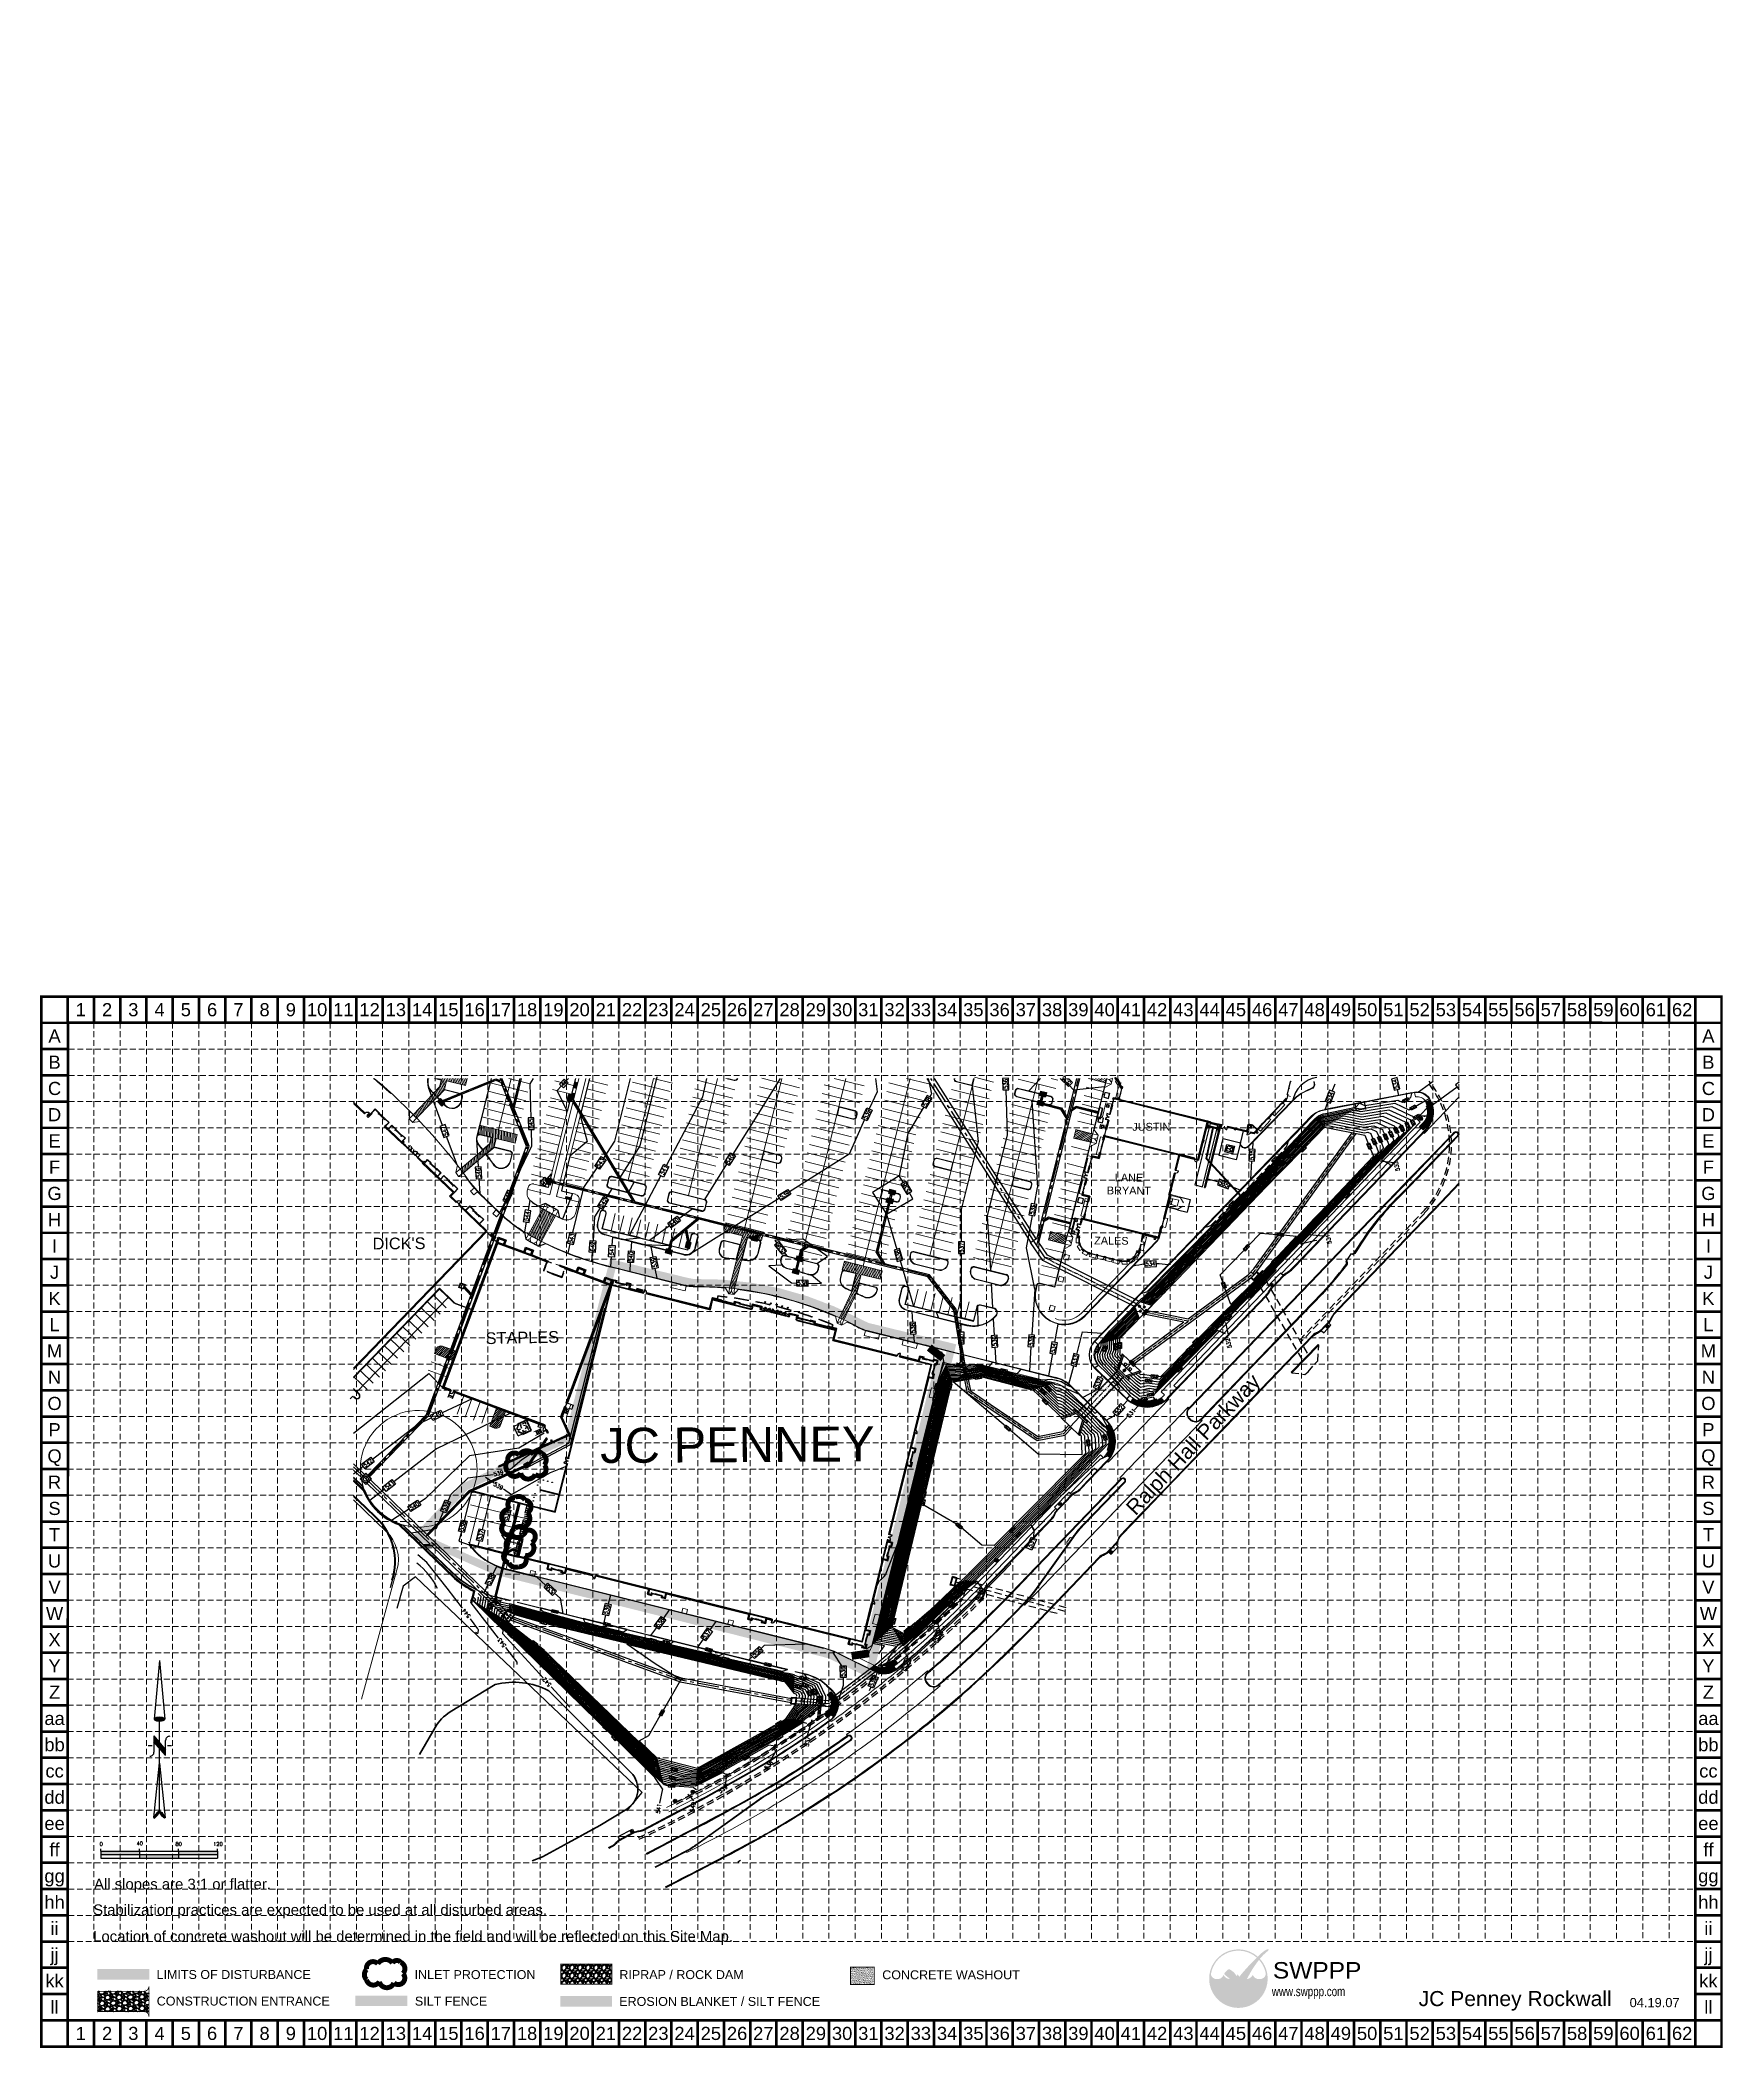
# Model space of a CAD drawing. Header units: feet. Extents: x 2597001 to 2598732, y 7017887 to 7019952.
import ezdxf
from ezdxf.enums import TextEntityAlignment as Align

# ---------------------------------------------------------------- set-up
doc = ezdxf.new("R2010")
doc.units = ezdxf.units.FT
doc.header["$LTSCALE"] = 30
doc.header["$MEASUREMENT"] = 0
for name, pattern in [('18358A-BASE-GRAD$0$CENTER2', [1.125, 0.75, -0.125, 0.125, -0.125]), ('18358A-BASE-GRAD$0$HIDDEN', [0.375, 0.25, -0.125]), ('18358A-BASE-GRAD$0$HIDDEN2', [0.1875, 0.125, -0.0625]), ('18358A-BASE-SITE$0$DASHED', [0.75, 0.5, -0.25]), ('18358A-BASE-SITE$0$DASHED2', [0.375, 0.25, -0.125]), ('18358A-BASE-SITE$0$DOT', [0.0624, 0.0312, -0.0312]), ('18358A-BASE-SITE$0$HIDDEN2', [0.1875, 0.125, -0.0625]), ('18358A-BASE-SITE$0$HIDDENX2', [0.75, 0.5, -0.25]), ('ACAD_ISO02W100', [15, 12, -3]), ('DASHED2', [0.375, 0.25, -0.125]), ('HIDDEN', [0.375, 0.25, -0.125]), ('HIDDEN2', [0.1875, 0.125, -0.0625])]:
    doc.linetypes.add(name, pattern=pattern)
doc.layers.get('0').update_dxf_attribs({"linetype": 'CONTINUOUS'})
for name, color, linetype in [('18358A-BASE-GRAD$0$526', 4, 'CONTINUOUS'), ('18358A-BASE-GRAD$0$D-INLET', 3, 'CONTINUOUS'), ('18358A-BASE-GRAD$0$D-STORM-SEWER-SYM', 1, 'CONTINUOUS'), ('18358A-BASE-GRAD$0$D-STORM-SYM', 1, 'CONTINUOUS'), ('18358A-BASE-GRAD$0$GRADE-SPOT', 1, 'CONTINUOUS'), ('18358A-BASE-SITE$0$BLDG-25-26_A-CLNG-SOF-ABOVE', 1, '18358A-BASE-SITE$0$DASHED2'), ('18358A-BASE-SITE$0$BLDG-25-26_A-SIDE-DNSP', 1, 'CONTINUOUS'), ('18358A-BASE-SITE$0$BLDG-25-26_C-ELECT-TRANF', 1, 'CONTINUOUS'), ('18358A-BASE-SITE$0$BLDG-25-26_C-WALK', 1, 'CONTINUOUS'), ('18358A-BASE-SITE$0$D-RETAINING-WALL', 2, 'CONTINUOUS'), ('18358A-BASE-SITE$0$JCP-A-DOOR', 1, 'CONTINUOUS'), ('18358A-BASE-SITE$0$JCP-A-DOOR-SILL', 1, 'CONTINUOUS'), ('18358A-BASE-SITE$0$JCP-A-EXTR-RAIL', 1, 'CONTINUOUS'), ('18358A-BASE-SITE$0$JCP-A-GLAZ', 1, 'CONTINUOUS'), ('18358A-BASE-SITE$0$JCP-A-ROOF-ENTR', 1, '18358A-BASE-SITE$0$DOT'), ('18358A-BASE-SITE$0$JCP-A-WALL-FAC1', 1, 'CONTINUOUS'), ('18358A-BASE-SITE$0$JCP-A-WALL-FAC2', 1, 'CONTINUOUS'), ('18358A-BASE-SITE$0$JCP-A-WALL-FAC3', 1, 'CONTINUOUS'), ('18358A-BASE-SITE$0$JCP-A-WALL-HEAD', 1, '18358A-BASE-SITE$0$HIDDENX2'), ('18358A-BASE-SITE$0$STAPLES_ARDT', 1, 'CONTINUOUS'), ('18358D-SURVEY$0$S-BNDRY-SYM', 7, 'CONTINUOUS'), ('18358D-SURVEY$0$S-CURB', 6, 'CONTINUOUS'), ('18358D-SURVEY$0$S-FENCE', 6, '18358D-SURVEY$0$XFENCE'), ('18358D-SURVEY$0$S-RALPH HALL ROW', 2, 'CONTINUOUS'), ('ADJ-CONTOURS', 6, 'HIDDEN2'), ('BASE', 7, 'CONTINUOUS'), ('D-GRADING-CALLS', 2, 'CONTINUOUS'), ('EROSION BLANKET', 84, 'CONTINUOUS'), ('GRID', 254, 'HIDDEN'), ('LEGEND', 7, 'CONTINUOUS'), ('LIMITS OF DISTURBANCE', 1, 'HIDDEN'), ('LOGO', 7, 'CONTINUOUS'), ('NARROW', 7, 'CONTINUOUS'), ('PC', 35, 'CONTINUOUS'), ('STORM', 5, 'CONTINUOUS'), ('TODDTEMP', 3, 'DASHED2')]:
    doc.layers.add(name, color=color, linetype=linetype)
for name, color, linetype, lineweight in [('18358A-BASE-SITE$0$18358A-BASE-SITE$0$A-Sidewalk', 1, 'CONTINUOUS', 20), ('18358A-BASE-SITE$0$A-Sidewalk', 241, 'CONTINUOUS', 20), ('18358A-BASE-SITE$0$A-Tree', 7, 'CONTINUOUS', 20), ('18358A-BASE-SITE$0$A-WALK', 241, 'CONTINUOUS', 20), ('18358A-BASE-SITE$0$BENCH', 210, 'CONTINUOUS', 18), ('18358A-BASE-SITE$0$BFR', 2, 'CONTINUOUS', 0), ('18358A-BASE-SITE$0$BLDG-25-26_003-PATT', 1, 'CONTINUOUS', 5), ('18358A-BASE-SITE$0$BLDG-25-26_010', 1, 'CONTINUOUS', 25), ('18358A-BASE-SITE$0$BLDG-25-26_A-DOOR', 1, 'CONTINUOUS', 20), ('18358A-BASE-SITE$0$BLDG-25-26_A-FLOR-ELEC', 1, 'CONTINUOUS', 20), ('18358A-BASE-SITE$0$BLDG-25-26_A-FLOR-OVHD', 1, '18358A-BASE-SITE$0$DASHED', 13), ('18358A-BASE-SITE$0$BLDG-25-26_A-GLAZ', 1, 'CONTINUOUS', 25), ('18358A-BASE-SITE$0$BLDG-25-26_A-GLAZ-SILL', 1, 'CONTINUOUS', 5), ('18358A-BASE-SITE$0$BLDG-25-26_A-Roof', 1, 'CONTINUOUS', 0), ('18358A-BASE-SITE$0$BLDG-25-26_A-ROOF-EQUIP', 1, 'CONTINUOUS', 20), ('18358A-BASE-SITE$0$BLDG-25-26_A-WALL-PRHT', 1, 'CONTINUOUS', 25), ('18358A-BASE-SITE$0$BLDG-25-26_A-WALL-SHELL-EXT', 1, 'CONTINUOUS', 60), ('18358A-BASE-SITE$0$BLDG-25-26_A-WALL-SHELL-INT', 1, 'CONTINUOUS', 35), ('18358A-BASE-SITE$0$BLDG-25-26_C-DUMPSTER', 1, 'CONTINUOUS', 0), ('18358A-BASE-SITE$0$COORDINATES 2-28-07', 2, 'CONTINUOUS', 0), ('18358A-BASE-SITE$0$Curb', 1, 'CONTINUOUS', 9), ('18358A-BASE-SITE$0$D-CONCRETE', 2, 'CONTINUOUS', 9), ('18358A-BASE-SITE$0$D-HATCH-BNDRY', 7, 'CONTINUOUS', 5), ('18358A-BASE-SITE$0$DICKS-A-WALL-AGAP', 1, 'CONTINUOUS', 20), ('18358A-BASE-SITE$0$DICKS-A-WALL-SHELL-EXT', 1, 'CONTINUOUS', 60), ('18358A-BASE-SITE$0$DICKS-A-WALL-SHELL-INT', 1, 'CONTINUOUS', 60), ('18358A-BASE-SITE$0$PARK-STRIP', 5, 'CONTINUOUS', 0), ('18358A-BASE-SITE$0$Pond', 141, 'CONTINUOUS', 35), ('18358A-BASE-SITE$0$RAMP', 2, 'CONTINUOUS', 20), ('18358A-BASE-SITE$0$STAPLES_A-DOOR', 1, 'CONTINUOUS', 20), ('18358A-BASE-SITE$0$STAPLES_A-DOOR-EXTERIOR', 1, 'CONTINUOUS', 20), ('18358A-BASE-SITE$0$STAPLES_A-FLOR-STRS', 1, 'CONTINUOUS', 20), ('18358A-BASE-SITE$0$STAPLES_A-GLAZ', 1, 'CONTINUOUS', 25), ('18358A-BASE-SITE$0$STAPLES_A-GLAZ-SILL', 1, 'CONTINUOUS', 5), ('18358A-BASE-SITE$0$STAPLES_A-WALL', 1, 'CONTINUOUS', 35), ('18358A-BASE-SITE$0$STAPLES_A-WALL-PRHT', 1, 'CONTINUOUS', 25), ('18358A-BASE-SITE$0$STAPLES_A-WALL-SHELL-EXT', 1, 'CONTINUOUS', 60), ('18358A-BASE-SITE$0$STAPLES_A-WALL-SHELL-INT', 1, 'CONTINUOUS', 35), ('BLD-LABEL', 1, 'CONTINUOUS', 5)]:
    doc.layers.add(name, color=color, linetype=linetype, lineweight=lineweight)
doc.styles.add('18358A-BASE-GRAD$0$DIMTEXT', font='dim.shx', dxfattribs={"width": 0.75})
doc.styles.add('18358A-BASE-SITE$0$L3-M', font='simplex.shx', dxfattribs={"height": 3})
doc.styles.add('18358D-SURVEY$0$SHR', font='SIMPLEX', dxfattribs={"height": 1.875})
doc.styles.add('18358D-SURVEY$1$STANDARD', font='simplex.shx', dxfattribs={"oblique": 10})
doc.styles.add('L0.10-P', font='simplex.shx', dxfattribs={"height": 0.1})
doc.styles.add('L100', font='simplex.shx', dxfattribs={"height": 2})
doc.styles.add('L120', font='simplex', dxfattribs={"height": 4.724409})
doc.styles.add("L200'", font='ARIAL.TTF', dxfattribs={"height": 0.001969})
doc.styles.add('L3.5-M', font='simplex.shx', dxfattribs={"height": 3.5})
doc.styles.add('LOGO1', font='ROCKEB.TTF', dxfattribs={"height": 25})
doc.styles.add('Schedule-Header', font='ARIAL.TTF')
doc.styles.get("Standard").update_dxf_attribs({"font": 'ARIAL.TTF'})
doc.linetypes.add('18358D-SURVEY$0$XFENCE', pattern='A,0.5,-0.2,["X",18358D-SURVEY$1$STANDARD,S=0.06,R=0,X=-0.1,Y=-0.03],-0.03', length=0.73)
pattern_1 = [(85, (0, 0), (-0.622621686307, 0.054472339217), [])]
pattern_2 = [(0, (0, 0), (2e-16, 0.625), [])]

# ---------------------------------------------------------------- blocks, each defined once
blk = doc.blocks.new('18358D-SURVEY$0$dmh')
blk.add_circle((0, 0), 0.0625)
at = {"style": '18358D-SURVEY$0$SHR'}
blk.add_text('D', height=0.075, dxfattribs=at).set_placement((0, -0.0375), align=Align.CENTER)
blk = doc.blocks.new('18358D-SURVEY$0$ir')
h = blk.add_hatch(color=256)
edge = h.paths.add_edge_path()
edge.add_arc((0, 0), 0.0377, 0, 360)
blk.add_circle((0, 0), 0.0377)
blk = doc.blocks.new('18358A-BASE-SITE$0$Treewell 60')
at = {"layer": '18358A-BASE-SITE$0$A-Tree'}
blk.add_line((-6, 0), (0, 0), dxfattribs=at)
blk.add_lwpolyline([(-66, -30), (-6, -30), (-6, 30), (-66, 30)], close=True, dxfattribs=at)
blk = doc.blocks.new('North Arrow')
at = {"layer": 'NARROW'}
for p, q in [((0, 0), (22.36, 2)), ((0, 0), (22.33, -2.02)), ((28.77, -2.09), (34.02, 2.32)), ((36.18, 2.33), (30.46, 2.33)), ((36.16, 2.32), (31.04, -2.09)), ((32.43, 3.06), (32.43, 4.63)), ((39.1, 0.01), (59.96, 2.11)), ((31.2, -0.05), (21.66, -0.05)), ((21.66, -0.05), (21.66, -0.05)), ((28.77, -2.09), (34.95, -2.09)), ((32.43, -4.26), (32.43, -2.8)), ((57.45, -0.05), (33.41, -0.05)), ((59.83, -2.14), (39.04, -0.01)), ((57.69, -0.03), (57.77, -0.01)), ((57.77, -0.05), (57.69, -0.03))]:
    blk.add_line(p, q, dxfattribs=at)
blk.add_lwpolyline([(22.36, -2.03), (22.59, -1.93, 0.091577), (22.87, -1.44, 0.048306), (23.03, -0.75), (23.07, -0.01), (23.01, 0.82, 0.048306), (22.87, 1.42, 0.091577), (22.59, 1.91), (22.36, 2.01), (22.14, 1.91, 0.091577), (21.86, 1.42, 0.048306), (21.72, 0.82), (21.66, -0.01), (21.72, -0.83, 0.048306), (21.86, -1.44, 0.091577), (22.14, -1.93)], format="xyb", close=True, dxfattribs=at)
for points in [[(57.46, -0.03), (57.44, 0.08, -0.066818), (57.67, 0.47, -0.03073), (58.01, 0.84), (58.52, 1.29), (59.07, 1.7, -0.03073), (59.5, 1.95, -0.066818), (59.93, 2.1), (60.04, 2.06)], [(60.04, 2.06), (60.05, 1.95, -0.066818), (59.82, 1.56, -0.03073), (59.43, 1.14), (58.97, 0.74), (58.42, 0.33, -0.03073), (57.99, 0.08, -0.036692), (57.76, -0.02)], [(57.46, -0.04), (57.44, -0.15, 0.066818), (57.67, -0.54, 0.03073), (58.01, -0.9), (58.52, -1.36), (59.07, -1.77, 0.03073), (59.5, -2.02, 0.066818), (59.93, -2.17), (60.04, -2.13)], [(60.04, -2.13), (60.05, -2.01, 0.066818), (59.82, -1.63, 0.03073), (59.43, -1.2), (58.97, -0.8), (58.42, -0.4, 0.03073), (57.99, -0.15, 0.036692), (57.76, -0.05)]]:
    blk.add_lwpolyline(points, format="xyb", dxfattribs=at)
for centre, start, end in [((30.46, 3.86), 178.8769, 270), ((34.95, -3.62), 358.8769, 90)]:
    blk.add_arc(centre, 1.53, start, end, dxfattribs=at)
for points in [[(23.03, -0.76), (21.67, -0.05), (23.07, -0.05), (21.72, 0.82)], [(23.07, -0.05), (21.72, 0.82), (23.02, 0.75), (21.85, 1.42)], [(23.02, 0.75), (21.85, 1.42), (22.87, 1.44), (22.14, 1.91)], [(22.87, 1.44), (22.14, 1.91), (22.59, 1.91), (22.36, 2)], [(31.05, -2.09), (36.15, 2.36), (28.75, -2.06), (34.01, 2.36)], [(57.44, 0.08), (57.7, -0.01), (57.5, 0.21), (57.77, -0.01)], [(57.45, -0.04), (57.69, -0.02), (57.44, 0.08), (57.7, -0.01)], [(57.5, 0.21), (57.77, -0.01), (57.6, 0.39), (57.94, 0.06)], [(57.6, 0.39), (57.94, 0.06), (57.68, 0.5), (58.07, 0.13)], [(57.68, 0.5), (58.07, 0.13), (57.84, 0.66), (58.29, 0.26)], [(57.84, 0.66), (58.29, 0.26), (58.03, 0.86), (58.52, 0.41)], [(58.03, 0.86), (58.52, 0.41), (58.26, 1.07), (58.73, 0.57)], [(58.26, 1.07), (58.73, 0.57), (58.52, 1.3), (59.05, 0.81)], [(58.52, 1.3), (59.05, 0.81), (58.7, 1.42), (59.26, 0.99)], [(59.26, 1), (58.69, 1.42), (59.45, 1.15), (59, 1.65)], [(59.45, 1.15), (59, 1.65), (59.62, 1.34), (59.28, 1.82)], [(59.62, 1.34), (59.28, 1.82), (59.81, 1.55), (59.49, 1.95)], [(59.81, 1.55), (59.49, 1.95), (59.93, 1.73), (59.69, 2.04)], [(59.93, 1.73), (59.69, 2.04), (60.05, 1.94), (59.93, 2.1)], [(60.05, 1.94), (59.93, 2.1), (60.04, 2.06)], [(22.87, -1.44), (21.72, -0.87), (23.03, -0.76), (21.67, -0.05)], [(22.58, -1.93), (21.86, -1.45), (22.87, -1.44), (21.72, -0.87)], [(22.36, -2.01), (22.14, -1.93), (22.58, -1.93), (21.86, -1.45)], [(57.44, -0.14), (57.69, -0.02), (57.45, -0.04), (57.69, -0.02)], [(57.46, -0.19), (57.7, -0.03), (57.44, -0.14), (57.69, -0.02)], [(57.53, -0.33), (57.76, -0.05), (57.46, -0.19), (57.7, -0.03)], [(57.63, -0.48), (57.9, -0.1), (57.53, -0.33), (57.76, -0.05)], [(57.78, -0.66), (58.09, -0.2), (57.63, -0.48), (57.9, -0.1)], [(57.97, -0.87), (58.34, -0.35), (57.78, -0.66), (58.09, -0.2)], [(58.24, -1.11), (58.61, -0.54), (57.97, -0.87), (58.34, -0.35)], [(58.61, -1.43), (58.93, -0.77), (58.24, -1.11), (58.61, -0.54)], [(58.91, -1.64), (59.2, -1), (58.61, -1.43), (58.93, -0.77)], [(59.12, -1.79), (59.57, -1.36), (58.92, -1.65), (59.2, -1.01)], [(59.35, -1.93), (59.81, -1.62), (59.12, -1.79), (59.57, -1.36)], [(59.54, -1.32), (59.41, -1.18), (59.21, -1.01)], [(59.58, -2.05), (59.93, -1.79), (59.35, -1.93), (59.81, -1.62)], [(59.78, -2.13), (60.05, -2.01), (59.58, -2.05), (59.93, -1.79)], [(59.92, -2.17), (60.04, -2.13), (59.78, -2.13), (60.05, -2.01)]]:
    blk.add_solid(points, dxfattribs=at)
blk = doc.blocks.new('new logo')
at = {"layer": 'LOGO'}
h = blk.add_hatch(color=170, dxfattribs=at)
h.paths.add_polyline_path([(67.4, 44.1), (66.8, 44.7), (66.3, 45.2), (66, 45.8), (65.5, 46.4), (65.1, 47.2), (64.7, 47.9), (64.4, 48.5), (64.2, 49), (63.9, 49.6), (63.7, 50.1), (63.3, 51), (62.9, 52), (62.6, 52.8), (62.4, 53.3), (62.2, 53.7), (62.1, 54.2), (61.9, 54.7), (61.7, 55.2), (61.5, 55.7), (61.3, 56.3), (61, 56.8), (60.8, 57.4), (60.5, 57.9), (60.2, 58.5), (60, 59.1), (59.7, 59.6), (59.3, 60.2), (59, 60.8), (58.7, 61.3), (58.3, 61.9), (58, 62.4), (57.6, 62.9), (57.3, 63.4), (56.9, 63.9), (56.6, 64.3), (56.3, 64.7), (55.9, 65.1), (55.6, 65.5), (55.2, 65.9), (54.9, 66.2), (54, 66.2), (52.9, 66.3), (52, 66.5), (51.5, 66.6), (50.9, 66.8), (50.3, 67), (49.4, 67.4), (48.3, 67.9), (47.3, 68.6), (46.5, 69.3), (45.7, 70), (45, 70.8), (44.4, 71.5), (44, 72.2), (43.6, 72.7), (43.4, 72.9), (43.2, 73.2), (43.1, 73.4), (43, 73.5), (42.8, 73.7), (42.7, 73.7), (42.7, 73.8), (42.6, 73.8), (42.5, 73.7), (42.5, 73.6), (42.4, 73.5), (42.4, 73.4), (42.3, 73.2), (42.2, 72.8), (42, 72.1), (41.7, 71.5), (41.4, 70.9), (41, 70.3), (40.5, 69.8), (40, 69.2), (39.4, 68.7), (38.8, 68.2), (38.1, 67.7), (37.3, 67.3), (36.5, 66.9), (35.7, 66.6), (34.9, 66.3), (34, 66.1), (33, 66), (31.9, 65.9), (30.8, 65.9), (29.6, 65.9), (28.6, 66), (27.6, 66.1), (26.7, 66.4), (25.8, 66.7), (25, 67.1), (24.1, 67.6), (23.2, 68.2), (22.4, 68.9), (21.8, 69.5), (21.4, 69.9), (21, 70.4), (20.6, 70.9), (20.2, 71.5), (19.9, 72.1), (19.5, 72.9), (19.2, 73.8), (18.9, 74.8, -0.595729), (106.3, 106.8), (107, 107.5), (107.5, 108), (108.1, 108.6, 37.93689), (112.3, 104.5), (112.1, 104.2), (111.6, 103.7), (111.1, 103.1), (110.6, 102.5, -0.146449), (123.6, 75), (123.3, 74.5), (123.1, 74), (122.9, 73.5), (122.8, 73.1), (122.5, 72.4), (122.2, 71.7), (121.9, 71.1), (121.5, 70.5), (121.1, 70), (120.7, 69.5), (120.2, 69), (119.6, 68.6), (119, 68.1), (118.4, 67.7), (117.8, 67.4), (117.1, 67), (116.5, 66.7), (115.8, 66.5), (115, 66.3), (114.3, 66.1), (113.5, 66), (112.7, 65.9), (111.9, 65.8), (111.1, 65.8), (110.3, 65.8), (109.4, 65.9), (108.6, 66), (107.7, 66.2), (106.8, 66.4), (105.9, 66.7), (105.1, 67.1), (104.3, 67.5), (103.5, 68), (102.8, 68.6), (102.1, 69.3), (101.4, 70), (100.8, 70.7), (100.2, 71.4), (99.8, 72), (99.5, 72.5), (99.4, 72.8), (99.3, 73), (99.1, 73.2), (99, 73.4), (98.9, 73.5), (98.8, 73.6), (98.7, 73.6), (98.6, 73.6), (98.5, 73.5), (98.4, 73.4), (98.4, 73.3), (98.3, 73.2), (98.2, 73), (98.1, 72.8), (97.8, 72.4), (97.4, 71.8), (96.9, 71.1), (96.4, 70.5), (95.9, 70.1), (95.4, 69.6), (94.8, 69.1), (94.2, 68.6), (93.5, 68.2), (92.8, 67.7), (91.9, 67.3), (91, 66.9), (90.1, 66.6), (89.4, 66.4), (88.6, 66.2), (87.8, 66.1), (87.6, 65.6), (87.4, 65.1), (87.1, 64.4), (86.9, 63.8), (86.6, 63), (86.3, 62.2), (85.9, 61.3), (85.6, 60.4), (85.3, 59.5), (84.9, 58.6), (84.6, 57.7), (84.2, 56.7), (83.9, 55.8), (83.5, 54.9), (83.2, 54), (82.9, 53.2), (82.6, 52.4), (82.3, 51.6), (82.1, 51), (81.9, 50.3), (81.6, 49.8), (81.3, 48.9), (80.9, 48.1), (80.5, 47.3), (80.1, 46.6), (79.6, 45.9), (79.1, 45.4), (78.6, 44.8), (78.1, 44.3), (77.6, 43.9), (77, 43.5), (76.5, 43.1), (75.9, 42.8), (75.3, 42.6), (74.6, 42.3), (73.7, 42.1), (73, 41.9), (72.2, 41.9), (71.6, 42), (70.9, 42.2), (70.1, 42.5), (69.4, 42.8), (68.7, 43.1), (68, 43.5)])
h.paths.add_polyline_path([(71.8, 72), (70.7, 73.9), (70.1, 75.2), (69.7, 74.3), (68.7, 72.6), (67.9, 71.7), (67.9, 71.5), (68.1, 71.2), (68.3, 71), (68.4, 70.8), (68.5, 70.6), (68.7, 70.4), (68.8, 70.2), (68.9, 70.1), (69, 70), (69.1, 69.8), (69.3, 69.7), (69.4, 69.7), (69.5, 69.6), (69.6, 69.5), (69.7, 69.5), (69.8, 69.4), (69.9, 69.4), (70.1, 69.3), (70.2, 69.3), (70.3, 69.2), (70.4, 69.2), (70.5, 69.2), (70.6, 69.2), (70.8, 69.2), (70.9, 69.2), (71, 69.2), (71.1, 69.2), (71.2, 69.2), (71.3, 69.2), (71.4, 69.2), (71.5, 69.2), (71.6, 69.2), (71.7, 69.3), (71.8, 69.3), (71.9, 69.3), (72, 69.4), (72.1, 69.5), (72.2, 69.5), (72.3, 69.6), (72.5, 69.6), (72.6, 69.7), (72.7, 69.8), (72.8, 69.9), (72.9, 70), (73, 70.1), (73.1, 70.2), (73.2, 70.3), (73.3, 70.4), (72.5, 71.1)], flags=17)
blk.add_hatch(color=240, dxfattribs=at).paths.add_polyline_path([(117.7, 117.3), (118.9, 118.2), (119.8, 118.9), (120.6, 119.5), (121.3, 119.9), (121.9, 120.3), (122.4, 120.6), (122.8, 120.9), (123.1, 121.1), (123.4, 121.3), (123.7, 121.4), (124, 121.6), (124.2, 121.7), (124.4, 121.8), (124.6, 121.9), (124.8, 121.9), (125, 122), (125.2, 122.1), (125.4, 122.2), (125.6, 122.2), (125.8, 122.3), (125.9, 122.4), (126.1, 122.4), (126.3, 122.5), (126.4, 122.5), (126.6, 122.6), (126.7, 122.6), (126.8, 122.7), (126.9, 122.7), (127.1, 122.7), (127.2, 122.8), (127.3, 122.8), (127.4, 122.8), (127.5, 122.8), (127.6, 122.8), (127.7, 122.8), (127.8, 122.8), (127.9, 122.8), (128, 122.8), (128.1, 122.8), (128.1, 122.8), (128.2, 122.8), (128.3, 122.8), (128.4, 122.8), (128.4, 122.7), (128.5, 122.7), (128.5, 122.7), (128.6, 122.7), (128.6, 122.6), (128.7, 122.6), (128.7, 122.6), (128.7, 122.5), (128.7, 122.5), (128.8, 122.4), (128.8, 122.4), (128.8, 122.3), (128.8, 122.3), (128.8, 122.2), (128.8, 122.1), (128.8, 122.1), (128.8, 122), (128.8, 121.9), (128.8, 121.8), (128.8, 121.8), (128.8, 121.7), (128.8, 121.6), (128.7, 121.5), (128.7, 121.4), (128.7, 121.3), (128.6, 121.3), (128.6, 121.2), (128.5, 121.1), (128.4, 121), (128.4, 120.8), (128.3, 120.7), (128.2, 120.6), (128.1, 120.4), (128, 120.3), (127.8, 120.1), (127.7, 120), (127.6, 119.8), (127.4, 119.6), (127.3, 119.4), (127.1, 119.2), (126.8, 119), (126.6, 118.8), (126.3, 118.5), (125.9, 118.2), (125.5, 117.9), (125.1, 117.5), (124.6, 117), (124, 116.6), (123.5, 116.1), (122.9, 115.6), (122.3, 115.1), (121.7, 114.5), (121.1, 114), (120.6, 113.5), (120, 113), (119.5, 112.5), (119, 112), (118.5, 111.5), (118, 111), (117.5, 110.5), (117, 109.9), (116.5, 109.4), (116, 108.8), (115.5, 108.3), (115, 107.7), (114.5, 107.1), (114, 106.6), (113.5, 106), (113, 105.4), (112.5, 104.8), (112.1, 104.2), (111.6, 103.7), (111.1, 103.1), (110.6, 102.4), (110.1, 101.8), (109.6, 101.1), (109, 100.4), (108.5, 99.7), (107.9, 98.9), (107.3, 98.1), (106.7, 97.3), (106, 96.4), (105.4, 95.6), (104.8, 94.7), (104.2, 93.9), (103.6, 93.1), (103.1, 92.3), (102.5, 91.5), (102, 90.6), (101.4, 89.8), (100.9, 89), (100.3, 88.2), (99.8, 87.3), (99.2, 86.5), (98.6, 85.6), (98.1, 84.7), (97.5, 83.8), (96.9, 82.9), (96.4, 82), (95.9, 81.1), (95.4, 80.3), (94.9, 79.5), (94.5, 78.7), (94, 78), (93.6, 77.2), (93.2, 76.5), (92.8, 75.8), (92.4, 75), (92, 74.3), (91.6, 73.5), (91.2, 72.8), (90.8, 72), (90.4, 71.3), (90, 70.6), (89.6, 69.9), (89.3, 69.3), (89, 68.7), (88.8, 68.2), (88.5, 67.7), (88.3, 67.3), (88.1, 66.9), (88, 66.5), (87.8, 66.1), (87.6, 65.6), (87.4, 65.1), (87.1, 64.4), (86.9, 63.8), (86.6, 63), (86.3, 62.2), (85.9, 61.3), (85.6, 60.4), (85.3, 59.5), (84.9, 58.6), (84.6, 57.7), (84.2, 56.7), (83.9, 55.8), (83.5, 54.9), (83.2, 54), (82.9, 53.2), (82.6, 52.4), (82.3, 51.6), (82.1, 51), (81.9, 50.3), (81.6, 49.8), (81.4, 49.2), (81.2, 48.7), (81, 48.3), (80.8, 47.9), (80.6, 47.5), (80.4, 47.1), (80.2, 46.7), (80, 46.4), (79.7, 46.1), (79.5, 45.8), (79.2, 45.5), (79, 45.2), (78.7, 44.9), (78.5, 44.7), (78.2, 44.4), (78, 44.2), (77.7, 44), (77.4, 43.8), (77.2, 43.6), (76.9, 43.4), (76.6, 43.2), (76.3, 43), (76, 42.9), (75.7, 42.7), (75.5, 42.6), (75.2, 42.5), (74.9, 42.4), (74.6, 42.3), (74.3, 42.2), (74, 42.1), (73.8, 42.1), (73.5, 42), (73.2, 42), (73, 41.9), (72.7, 41.9), (72.5, 41.9), (72.2, 41.9), (72, 42), (71.8, 42), (71.5, 42.1), (71.3, 42.1), (71.1, 42.2), (70.8, 42.2), (70.6, 42.3), (70.4, 42.4), (70.1, 42.5), (69.9, 42.6), (69.6, 42.7), (69.4, 42.8), (69.2, 42.9), (68.9, 43), (68.7, 43.1), (68.5, 43.2), (68.2, 43.4), (68, 43.6), (67.8, 43.7), (67.6, 43.9), (67.4, 44.1), (67.2, 44.3), (67, 44.5), (66.8, 44.7), (66.6, 44.9), (66.5, 45.1), (66.3, 45.4), (66.1, 45.6), (65.9, 45.9), (65.7, 46.2), (65.4, 46.6), (65.2, 47), (65, 47.4), (64.7, 47.9), (64.4, 48.5), (64.2, 49), (63.9, 49.6), (63.7, 50.1), (63.4, 50.7), (63.2, 51.3), (63, 51.8), (62.8, 52.3), (62.6, 52.8), (62.4, 53.3), (62.2, 53.7), (62.1, 54.2), (61.9, 54.7), (61.7, 55.2), (61.5, 55.7), (61.3, 56.3), (61, 56.8), (60.8, 57.4), (60.5, 57.9), (60.2, 58.5), (60, 59.1), (59.7, 59.6), (59.3, 60.2), (59, 60.8), (58.7, 61.3), (58.3, 61.9), (58, 62.4), (57.6, 62.9), (57.3, 63.4), (56.9, 63.9), (56.6, 64.3), (56.3, 64.7), (55.9, 65.1), (55.6, 65.5), (55.2, 65.9), (54.9, 66.3), (54.5, 66.6), (54.1, 67), (53.7, 67.4), (53.3, 67.8), (52.8, 68.1), (52.4, 68.5), (51.9, 68.9), (51.4, 69.3), (50.9, 69.7), (50.5, 70), (50, 70.4), (49.5, 70.8), (49.1, 71.1), (48.7, 71.5), (48.2, 71.8), (47.8, 72.1), (47.5, 72.4), (47.1, 72.7), (46.8, 72.9), (46.6, 73.1), (46.3, 73.3), (46.1, 73.5), (45.9, 73.6), (45.7, 73.8), (45.6, 73.9), (45.5, 74), (45.3, 74.2), (45.2, 74.3), (45.1, 74.4), (45, 74.6), (45, 74.7), (44.9, 74.8), (44.8, 75), (44.8, 75.1), (44.8, 75.2), (44.7, 75.4), (44.7, 75.5), (44.7, 75.7), (44.7, 75.8), (44.7, 76), (44.7, 76.1), (44.7, 76.3), (44.8, 76.4), (44.8, 76.6), (44.9, 76.7), (44.9, 76.9), (45, 77.1), (45.1, 77.2), (45.2, 77.4), (45.3, 77.6), (45.4, 77.8), (45.6, 78), (45.7, 78.2), (45.9, 78.5), (46.1, 78.7), (46.3, 79), (46.6, 79.3), (46.8, 79.5), (47.1, 79.8), (47.3, 80.1), (47.6, 80.4), (47.9, 80.7), (48.2, 81), (48.5, 81.3), (48.8, 81.6), (49.2, 81.9), (49.5, 82.2), (49.8, 82.5), (50.1, 82.7), (50.4, 83), (50.7, 83.2), (51, 83.4), (51.2, 83.6), (51.5, 83.8), (51.7, 83.9), (51.9, 84.1), (52.1, 84.2), (52.2, 84.3), (52.4, 84.4), (52.5, 84.5), (52.7, 84.5), (52.8, 84.6), (53, 84.6), (53.1, 84.6), (53.2, 84.7), (53.3, 84.7), (53.5, 84.7), (53.6, 84.7), (53.7, 84.7), (53.8, 84.7), (54, 84.7), (54.1, 84.6), (54.2, 84.6), (54.3, 84.5), (54.5, 84.5), (54.6, 84.4), (54.7, 84.4), (54.9, 84.3), (55, 84.2), (55.2, 84.1), (55.3, 84.1), (55.5, 84), (55.7, 83.9), (55.9, 83.7), (56.1, 83.6), (56.4, 83.4), (56.7, 83.2), (57, 83), (57.3, 82.8), (57.7, 82.5), (58, 82.3), (58.4, 82), (58.8, 81.7), (59.2, 81.4), (59.6, 81.1), (60, 80.8), (60.4, 80.5), (60.8, 80.2), (61.2, 79.9), (61.5, 79.6), (61.9, 79.3), (62.3, 78.9), (62.6, 78.6), (63, 78.3), (63.3, 77.9), (63.7, 77.5), (64, 77.2), (64.3, 76.8), (64.6, 76.4), (64.9, 76), (65.2, 75.6), (65.5, 75.2), (65.8, 74.8), (66.1, 74.4), (66.4, 74), (66.7, 73.6), (66.9, 73.2), (67.2, 72.8), (67.4, 72.5), (67.6, 72.1), (67.8, 71.8), (67.9, 71.5), (68.1, 71.2), (68.3, 71), (68.4, 70.8), (68.5, 70.6), (68.7, 70.4), (68.8, 70.2), (68.9, 70.1), (69, 70), (69.1, 69.8), (69.3, 69.7), (69.4, 69.7), (69.5, 69.6), (69.6, 69.5), (69.7, 69.5), (69.8, 69.4), (69.9, 69.4), (70.1, 69.3), (70.2, 69.3), (70.3, 69.2), (70.4, 69.2), (70.5, 69.2), (70.6, 69.2), (70.8, 69.2), (70.9, 69.2), (71, 69.2), (71.1, 69.2), (71.2, 69.2), (71.3, 69.2), (71.4, 69.2), (71.5, 69.2), (71.6, 69.2), (71.7, 69.3), (71.8, 69.3), (71.9, 69.3), (72, 69.4), (72.1, 69.5), (72.2, 69.5), (72.3, 69.6), (72.5, 69.6), (72.6, 69.7), (72.7, 69.8), (72.8, 69.9), (72.9, 70), (73, 70.1), (73.1, 70.2), (73.2, 70.3), (73.3, 70.5), (73.5, 70.6), (73.6, 70.8), (73.7, 70.9), (73.9, 71.1), (74, 71.3), (74.2, 71.5), (74.3, 71.8), (74.5, 72), (74.7, 72.3), (74.9, 72.6), (75.1, 72.8), (75.3, 73.1), (75.6, 73.5), (75.8, 73.8), (76.1, 74.1), (76.4, 74.5), (76.7, 74.9), (77, 75.3), (77.3, 75.7), (77.7, 76.1), (78, 76.5), (78.4, 77), (78.8, 77.4), (79.2, 77.9), (79.6, 78.4), (80, 78.9), (80.5, 79.5), (81, 80), (81.5, 80.6), (82, 81.1), (82.5, 81.7), (83, 82.3), (83.6, 82.9), (84.1, 83.5), (84.7, 84.1), (85.2, 84.7), (85.7, 85.3), (86.2, 85.8), (86.7, 86.4), (87.2, 86.9), (87.7, 87.4), (88.1, 87.9), (88.6, 88.5), (89.1, 89), (89.5, 89.5), (90, 90.1), (90.5, 90.6), (91, 91.2), (91.5, 91.7), (92.1, 92.3), (92.6, 92.9), (93.2, 93.5), (93.8, 94.1), (94.4, 94.8), (95, 95.4), (95.6, 96), (96.3, 96.7), (96.9, 97.3), (97.6, 98), (98.2, 98.6), (98.8, 99.2), (99.4, 99.8), (100, 100.3), (100.5, 100.9), (101.1, 101.4), (101.6, 102), (102.1, 102.5), (102.7, 103.1), (103.2, 103.6), (103.7, 104.1), (104.2, 104.7), (104.8, 105.2), (105.3, 105.8), (105.9, 106.3), (106.4, 106.9), (107, 107.5), (107.5, 108), (108.1, 108.6), (108.7, 109.2), (109.3, 109.8), (109.9, 110.3), (110.4, 110.9), (111, 111.5), (111.6, 112), (112.2, 112.6), (112.8, 113.1), (113.4, 113.6), (114, 114.2), (114.6, 114.7), (115.3, 115.3), (116, 115.9), (116.8, 116.6)])
at = {"layer": 'LOGO', "style": 'LOGO1'}
for s, height, width, p in [('SWPPP', 31.32, 1.115, (137, 67)), ('www.swppp.com', 18.112, 0.77, (135, 33.4))]:
    blk.add_text(s, height=height, dxfattribs=dict(at, width=width)).set_placement(p)
blk = doc.blocks.new('scale')
h = blk.add_hatch(color=7)
h.paths.add_polyline_path([(1.6, -6.7), (1.6, -3.1), (-38.4, -3.1), (-38.4, -6.7)])
h.paths.add_polyline_path([(1.6, -6.7), (1.6, -10.3), (41.6, -10.3), (41.6, -6.7)])
h.paths.add_polyline_path([(41.6, -3.1), (41.6, -6.7), (81.6, -6.7), (81.6, -3.1)])
at = {"color": 7}
for p, q in [((-38.4, -3.1), (-38.4, -0.7)), ((-38.4, -3.1), (1.6, -3.1)), ((-38.4, -3.1), (-38.4, -10.3)), ((-38.4, -6.7), (81.6, -6.7)), ((-38.4, -10.3), (1.6, -10.3)), ((1.6, -3.1), (1.6, -0.7)), ((1.6, -3.1), (81.6, -3.1)), ((1.6, -3.1), (1.6, -10.3)), ((1.6, -10.3), (81.6, -10.3)), ((41.6, -3.1), (41.6, -0.7)), ((41.6, -3.1), (41.6, -10.3)), ((81.6, -3.1), (81.6, -0.7)), ((81.6, -3.1), (81.6, -10.3))]:
    blk.add_line(p, q, dxfattribs=at)
at = {"color": 7, "style": 'L120'}
for s, p in [('0', (-39.5, 2.2)), ('40', (-1.6, 2.8)), ('80', (38.5, 2.2)), ('120', (77.2, 2.2))]:
    blk.add_text(s, height=3.84, dxfattribs=at).set_placement(p)

msp = doc.modelspace()

# ---------------------------------------------------------------- hatches: boundary and pattern name
at = {"layer": '18358A-BASE-SITE$0$BFR'}
h = msp.add_hatch(dxfattribs=at)
h.set_pattern_fill('ANSI31', scale=5, angle=40, style=0)
h.set_pattern_definition(pattern_1)
edge = h.paths.add_edge_path()
edge.add_arc((2598409.2, 7018849.9), 19.5, 18.527, 30.2404, ccw=False)
edge.add_line((2598427.7, 7018856.1), (2598426.6, 7018855.7))
edge.add_line((2598426.6, 7018855.7), (2598426.7, 7018855.5))
edge.add_arc((2598412.9, 7018849.5), 15, -43.7177, 23.401, ccw=False)
edge.add_line((2598423.8, 7018839.1), (2598419.8, 7018835))
edge.add_line((2598419.8, 7018835), (2598423.4, 7018831.5))
edge.add_line((2598423.4, 7018831.5), (2598426.9, 7018835.1))
edge.add_line((2598426.9, 7018835.1), (2598428, 7018834.2))
edge.add_arc((2598409.2, 7018849.9), 24.5, 320.0619, 390.2404)
edge.add_line((2598430.4, 7018862.3), (2598426.1, 7018859.7))
h = msp.add_hatch(dxfattribs=at)
h.set_pattern_fill('ANSI31', scale=5, angle=315, style=0)
h.set_pattern_definition(pattern_2)
edge = h.paths.add_edge_path()
edge.add_line((2598156.8, 7018552.3), (2598154.1, 7018556))
edge.add_arc((2598139.3, 7018576.1), 25, 294.7923, 306.2706, ccw=False)
edge.add_line((2598149.8, 7018553.4), (2598149.1, 7018554.9))
edge.add_arc((2598139.3, 7018576.1), 23.4, 247.2078, 294.7923, ccw=False)
edge.add_line((2598130.3, 7018554.6), (2598129.6, 7018553.1))
edge.add_arc((2598139.3, 7018576.1), 25, 235.7294, 247.2078, ccw=False)
edge.add_line((2598125.2, 7018555.5), (2598122.7, 7018551.7))
edge.add_arc((2598139.3, 7018576.1), 29.5, 235.7294, 306.2706)
h = msp.add_hatch(dxfattribs=at)
h.set_pattern_fill('ANSI31', scale=5, angle=45, style=0)
h.set_pattern_definition([(90, (0, 0), (-0.625, 1e-16), [])])
edge = h.paths.add_edge_path()
edge.add_arc((2598076.9, 7018511.2), 23.3, 337.2078, 384.7923)
edge.add_line((2598098.1, 7018521), (2598099.2, 7018521.5))
edge.add_arc((2598076.9, 7018511.2), 24.5, 24.7923, 36.5057)
edge.add_line((2598096.6, 7018525.8), (2598100.6, 7018528.8))
edge.add_arc((2598076.9, 7018511.2), 29.5, -34.5056, 36.5057, ccw=False)
edge.add_line((2598101.2, 7018494.5), (2598097.1, 7018497.3))
edge.add_arc((2598076.9, 7018511.2), 24.5, 325.4944, 337.2078)
edge.add_line((2598099.5, 7018501.7), (2598098.4, 7018502.2))
h = msp.add_hatch(dxfattribs=at)
h.set_pattern_fill('ANSI31', scale=5, angle=315, style=0)
h.set_pattern_definition(pattern_2)
edge = h.paths.add_edge_path()
edge.add_line((2597881.5, 7018276.6), (2597879.1, 7018279.6))
edge.add_arc((2597135.7, 7019176.6), 1165, 309.6475, 309.8934)
edge.add_line((2597882.9, 7018282.8), (2597879.7, 7018286.6))
edge.add_arc((2597135.7, 7019176.6), 1160, 309.4245, 309.8934, ccw=False)
edge.add_arc((2597866.1, 7018288.3), 10, 243.9633, 309.4245, ccw=False)
edge.add_line((2597861.7, 7018279.3), (2597858.3, 7018280.9))
edge.add_line((2597858.3, 7018280.9), (2597856.1, 7018276.4))
edge.add_line((2597856.1, 7018276.4), (2597860.6, 7018274.2))
edge.add_arc((2597869.2, 7018291.8), 19.5, 243.9633, 309.1084)
h = msp.add_hatch(dxfattribs=at)
h.set_pattern_fill('ANSI31', scale=5, angle=40, style=0)
h.set_pattern_definition(pattern_1)
edge = h.paths.add_edge_path()
edge.add_arc((2597802, 7018240.3), 18, 31.8882, 46, ccw=False)
edge.add_line((2597817.3, 7018249.8), (2597818.5, 7018250.6))
edge.add_arc((2597802, 7018240.3), 19.5, -40.0991, 31.8882, ccw=False)
edge.add_line((2597816.9, 7018227.7), (2597814.5, 7018229.7))
edge.add_arc((2597135.7, 7019176.6), 1165, 305.3887, 305.6346, ccw=False)
edge.add_line((2597810.4, 7018226.8), (2597807.5, 7018230.9))
edge.add_arc((2597135.7, 7019176.6), 1160, 305.3887, 305.5774)
edge.add_arc((2597804.8, 7018241.3), 10, 305.5774, 379.3615)
edge.add_arc((2597802, 7018240.3), 13, 19.3615, 46)
edge.add_line((2597811, 7018249.6), (2597810.6, 7018250))
edge.add_line((2597810.6, 7018250), (2597814.1, 7018253.6))
edge.add_line((2597814.1, 7018253.6), (2597814.5, 7018253.2))
at = {"layer": '18358A-BASE-SITE$0$PARK-STRIP'}
h = msp.add_hatch(dxfattribs=at)
h.set_pattern_fill('ANSI31', scale=12.5, angle=66, style=0)
h.set_pattern_definition([(111.00003, (2597779.7072, 7017820.6232), (-1.4587191, -0.5599507), [])])
h.paths.add_polyline_path([(2597440.2, 7018884.4), (2597408.6, 7018884.4), (2597414.1, 7018883), (2597412.2, 7018875.6), (2597384.7, 7018847.1), (2597388.2, 7018843.5), (2597416.7, 7018873.1), (2597418.9, 7018881.8), (2597438.3, 7018877)])
h = msp.add_hatch(dxfattribs=at)
h.set_pattern_fill('ANSI31', scale=12.5, angle=136, style=0)
h.set_pattern_definition([(211.00003, (2598876.5716, 7018720.7662), (0.8047477, -1.3393235), [])])
h.paths.add_polyline_path([(2598097.4, 7018884.4), (2598079.6, 7018884.4), (2598096.3, 7018880.2)])
h = msp.add_hatch(dxfattribs=at)
h.set_pattern_fill('ANSI31', scale=12.5, style=0)
h.set_pattern_definition([(91.00003011, (24.753, -24.7226), (-1.56226200935, -0.02727020604), [])])
edge = h.paths.add_edge_path()
edge.add_arc((2596963.3, 7018433.7), 590.4, 36.7766, 37.2626)
edge.add_line((2597433.1, 7018791.1), (2597463.5, 7018816.7))
edge.add_line((2597463.5, 7018816.7), (2597465.3, 7018823.9))
edge.add_line((2597465.3, 7018823.9), (2597450.7, 7018827.5))
edge.add_line((2597450.7, 7018827.5), (2597452.9, 7018836.3))
edge.add_line((2597452.9, 7018836.3), (2597491.7, 7018826.6))
edge.add_line((2597491.7, 7018826.6), (2597489.5, 7018817.8))
edge.add_line((2597489.5, 7018817.8), (2597470.1, 7018822.7))
edge.add_line((2597470.1, 7018822.7), (2597467.9, 7018813.9))
edge.add_line((2597467.9, 7018813.9), (2597436.2, 7018787.1))
h = msp.add_hatch(dxfattribs=at)
h.set_pattern_fill('ANSI31', scale=12.5, angle=136, style=0)
h.set_pattern_definition([(211.00003, (2598861.3305, 7018659.6376), (0.8047477, -1.3393235), [])])
h.paths.add_polyline_path([(2598081.4, 7018819), (2598083.4, 7018827.1), (2598066.3, 7018831.4), (2598064.3, 7018823.3)])
h = msp.add_hatch(dxfattribs=at)
h.set_pattern_fill('ANSI31', scale=12.5, angle=-6.0517, style=0)
h.set_pattern_definition([(106.28, (2597521.0775, 7018725.1536), (-1.49985, -0.43802), [])])
edge = h.paths.add_edge_path()
edge.add_arc((2597677.3, 7019025.8), 348.2, 240.0461, 242.5143, ccw=False)
edge.add_line((2597503.4, 7018724.1), (2597517.8, 7018750.4))
edge.add_arc((2597677.3, 7019025.8), 318.2, 239.9297, 242.6307)
edge.add_line((2597531, 7018743.2), (2597516.6, 7018716.9))
h = msp.add_hatch(dxfattribs=at)
h.set_pattern_fill('ANSI31', scale=12.5, angle=66, style=0)
h.set_pattern_definition([(111.00003, (2597739.1927, 7017840.0001), (-1.458719, -0.5599507), [])])
h.paths.add_polyline_path([(2597715, 7018668.3), (2597710, 7018668.8), (2597723.4, 7018722.4), (2597704, 7018727.3), (2597706.2, 7018736), (2597745, 7018726.3), (2597742.8, 7018717.6), (2597728.2, 7018721.2)])
h = msp.add_hatch(dxfattribs=at)
h.set_pattern_fill('ANSI31', scale=12.5, angle=136, style=0)
h.set_pattern_definition([(211.00003, (2598835.203, 7018554.8456), (0.8047477, -1.3393235), [])])
h.paths.add_polyline_path([(2598054.9, 7018714.3), (2598057, 7018722.4), (2598040.1, 7018726.6), (2598038.1, 7018718.5)])
h = msp.add_hatch(dxfattribs=at)
h.set_pattern_fill('ANSI31', scale=12.5, angle=66, style=0)
h.set_pattern_definition([(111, (2597823.1053, 7018636.0728), (-1.45872, -0.55995), [])])
h.paths.add_polyline_path([(2597828.2, 7018696.3), (2597867, 7018686.6), (2597864.8, 7018677.9), (2597845.4, 7018682.7), (2597840.4, 7018663.2), (2597827.6, 7018636.1), (2597823.1, 7018638.2), (2597835.9, 7018665.3), (2597840.6, 7018683.9), (2597826, 7018687.6)])
h = msp.add_hatch(dxfattribs=at)
h.set_pattern_fill('ANSI31', scale=12.5, style=0)
h.set_pattern_definition([(45, (0.708, 2.9784), (-1.1048543456, 1.1048543456), [])])
edge = h.paths.add_edge_path()
edge.add_line((2597414.7, 7018608.9), (2597428.7, 7018603.7))
edge.add_line((2597428.7, 7018603.7), (2597425.2, 7018594.3))
edge.add_line((2597425.2, 7018594.3), (2597406.5, 7018601.3))
edge.add_line((2597406.5, 7018601.3), (2597408.2, 7018606))
edge.add_arc((2597412.9, 7018604.2), 5, 69.5243, 159.5243, ccw=False)
h = msp.add_hatch(dxfattribs=at)
h.set_pattern_fill('ANSI31', scale=12.5, style=0)
h.set_pattern_definition([(45, (0, 0), (-1.1048543456, 1.1048543456), [])])
edge = h.paths.add_edge_path()
edge.add_line((2597470.4, 7018545.4), (2597463.5, 7018526.6))
edge.add_line((2597463.5, 7018526.6), (2597468.2, 7018524.8))
edge.add_arc((2597469.9, 7018529.5), 5, 249.5243, 340)
edge.add_line((2597474.6, 7018527.8), (2597479.7, 7018541.8))
edge.add_line((2597479.7, 7018541.8), (2597470.4, 7018545.3))
at = {"layer": 'BASE'}
h = msp.add_hatch(dxfattribs=at)
h.set_pattern_fill('AR-SAND', color=30, scale=0.712109, style=0)
h.set_pattern_definition([(37.5, (2598437.08, 7017899.0779), (-0.0448581, 1.372108), [0, -1.0824052, 0, -1.2105848, 0, -1.1571767]), (7.5, (2598437.08, 7017899.0779), (1.2602734, 2.009675), [0, -0.5839291, 0, -0.975589, 0, -0.373857]), (327.5, (2598436.2041, 7017899.0779), (2.2176076, 0.0040299), [0, -0.3560544, 0, -1.2817957, 0, -1.6734555]), (317.5, (2598436.2041, 7017899.078), (2.140689, 0.6250004), [0, -0.1780272, 0, -0.8402883, 0, -0.9613468])])
h.paths.add_polyline_path([(2597858.9, 7017952.5), (2597858.9, 7017970.3), (2597834.5, 7017970.3), (2597834.5, 7017952.5)])
at = {"layer": 'LEGEND', "linetype": 'ACAD_ISO02W100'}
h = msp.add_hatch(dxfattribs=at)
h.set_pattern_fill('GRAVEL', color=240, scale=8.227494, style=0)
h.set_pattern_definition([(228.0128, (2596950.9954, 7017537.4186), (-65.81993745, -74.04745704), [1.106894, -109.58272]), (184.9697, (2596950.25493, 7017536.59586), (98.72993665, 8.22742248), [1.899465, -188.046986]), (132.5104, (2596948.3626, 7017536.4313), (82.27486363, -90.50250537), [1.33934, -132.59456]), (267.2737, (2596945.15388, 7017534.37444), (8.22746124, 164.54988244), [1.72973, -171.243424]), (292.8337, (2596945.0716, 7017532.64666), (-41.1375515, 98.72989848), [1.69614, -167.917994]), (357.2737, (2596945.7298, 7017531.08344), (-164.54988242, 8.22746124), [1.72973, -171.243424]), (37.6942, (2596947.45758, 7017531.00116), (-106.95748243, -82.27486106), [2.28748, -226.46053]), (72.2553, (2596949.26763, 7017532.39984), (57.59254655, 181.004837), [2.15962, -213.8023]), (121.4296, (2596949.92583, 7017534.4567), (-65.82001974, 106.95738117), [1.73559, -171.823585]), (175.2364, (2596949.0208, 7017535.93766), (90.5024418, -8.22742434), [1.98144, -97.09071]), (222.3974, (2596947.0462, 7017536.1022), (-98.72998848, -90.50236886), [2.562437, -253.68141]), (138.8141, (2596953.2991, 7017534.29216), (-57.59248224, 49.3649419), [0.87459, -86.58486]), (171.4692, (2596952.6409, 7017534.8681), (106.95740788, -16.45505308), [1.663904, -164.72686]), (225, (2596950.9954, 7017535.115), (-9e-16, -8.227497), [1.16354, -10.47189]), (203.1986, (2596950.4195, 7017536.1022), (41.1374678, 16.4549989), [0.62659, -62.03214]), (291.8014, (2596949.8436, 7017535.8554), (-8.2274933, 24.6824842), [0.886126, -43.42029]), (30.9638, (2596950.1727, 7017535.0326), (24.6824657, 16.4550084), [1.43923, -46.534895]), (161.5651, (2596951.4068, 7017535.773), (16.454992, -8.227481), [1.0407, -24.97692]), (16.3895, (2596945.0716, 7017535.8554), (82.27495808, 24.68242202), [1.45791, -144.33365]), (70.3462, (2596946.4703, 7017536.26676), (-32.9099369, -90.50245158), [1.22311, -121.087386]), (293.1986, (2596951.4068, 7017537.4186), (-16.4549989, 41.1374678), [1.25317, -61.405556]), (343.6105, (2596951.90042, 7017536.26676), (-82.27495808, 24.68242202), [1.45791, -144.33365]), (339.444, (2596945.0716, 7017530.7543), (-41.1374852, 16.4549551), [1.405914, -68.88983]), (294.7751, (2596946.388, 7017530.2607), (-41.13740574, 90.50246216), [1.177996, -116.62179]), (66.8014, (2596951.489, 7017529.1911), (16.4549989, 41.1374678), [1.25317, -61.405556]), (17.354, (2596951.9827, 7017530.34296), (-106.9574386, -32.90993077), [1.37918, -136.53875]), (69.444, (2596947.4576, 7017529.1911), (-16.4549551, -41.1374852), [0.70296, -69.592785]), (101.3099, (2596950.9954, 7017529.1911), (-8.2274745, 32.9099822), [0.41952, -41.53263]), (165.9638, (2596950.9131, 7017529.6025), (24.6824865, -8.227478), [1.69614, -32.22668]), (186.009, (2596949.26763, 7017530.01386), (82.27493795, 8.22748839), [1.57186, -155.61419]), (303.6901, (2596950.1727, 7017534.2922), (-8.227505, 16.4549844), [1.186586, -28.47806]), (353.1572, (2596950.83085, 7017533.30486), (139.86739277, -16.4550538), [2.071634, -205.091375]), (60.9454, (2596952.8877, 7017533.058), (-32.9099762, -57.5924612), [0.84707, -83.860164]), (90, (2596953.299, 7017533.7985), (-8.22749, 8.22749), [0.49365, -7.733844]), (120.2564, (2596949.1031, 7017530.2607), (32.90993393, -57.5924782), [1.143, -113.157]), (48.0128, (2596948.52715, 7017531.248), (65.81993745, 74.04745704), [2.21379, -108.47582]), (0, (2596950.008, 7017532.8935), (8.22749, 8.22749), [2.13915, -6.088346]), (325.3048, (2596952.14725, 7017532.8935), (-82.27489276, 57.59252884), [1.30088, -128.78722]), (254.0546, (2596953.2168, 7017532.153), (-8.2274931, -32.909977), [1.19794, -58.69912]), (207.646, (2596952.88772, 7017531.00116), (-156.3223515, -82.27500347), [1.95045, -193.09496]), (175.4261, (2596951.15995, 7017530.09614), (-106.95742659, 8.22745123), [2.06345, -204.28106])])
h.paths.add_polyline_path([(2597536.4, 7017952.9), (2597588.8, 7017952.8), (2597588.8, 7017973.4), (2597536.4, 7017973.3)])
at = {"layer": 'LEGEND'}
h = msp.add_hatch(dxfattribs=at)
h.set_pattern_fill('GRAVEL', color=4, scale=8.317563, angle=-43.9343, style=0)
h.set_pattern_definition([(184.078545, (2585434.0772, 7012893.2219), (-99.857202054, -7.740075107), [1.1190117, -110.782359]), (141.0354448, (2585432.96102, 7012893.1423), (77.648316141, -63.26222724), [1.920259, -190.1056054]), (88.576145, (2585431.46795, 7012894.3498), (-3.583255794, -123.597540147), [1.3539995, -134.046118]), (223.339445, (2585427.6892, 7012895.10306), (121.409673948, 114.02463601), [1.748668, -173.1180884]), (248.899445, (2585426.4174, 7012893.9029), (39.30296765, 100.732378841), [1.7147073, -169.756254]), (313.339445, (2585425.80007, 7012892.30318), (-114.024635998, 121.409673961), [1.748668, -173.1180884]), (353.7599448, (2585427.00022, 7012891.03137), (-135.577091074, 15.125241581), [2.312524, -228.939677]), (28.3210448, (2585429.29904, 7012890.78002), (168.890412501, 91.378112554), [2.1832606, -216.1428727]), (77.495345, (2585431.22097, 7012891.8158), (27.104624455, 124.035128675), [1.75459, -173.7046014]), (131.302145, (2585431.6009, 7012893.52875), (60.116642616, -69.470688764), [2.0031354, -98.1535945]), (178.4631448, (2585430.27875, 7012895.03359), (-135.3583162194, 3.364455428), [2.5904885, -256.4585516]), (94.879845, (2585433.56136, 7012889.3299), (-7.302520894, 76.335653544), [0.8841653, -87.53274]), (127.534945, (2585433.48615, 7012890.21084), (66.325097077, -87.00254343), [1.682119, -166.5301873]), (181.065745, (2585432.4613, 7012891.545), (-5.7709976, -5.9897822), [1.176278, -10.586528]), (159.264345, (2585432.7346, 7012892.6675), (41.49089937, -16.87540874), [0.633449, -62.711226]), (247.867145, (2585432.1421, 7012892.8918), (11.32320912, 23.74033796), [0.8958265, -43.895625]), (347.029545, (2585431.8046, 7012892.062), (29.51133512, -5.33340037), [1.454983, -47.04433]), (117.630845, (2585433.2225, 7012891.7354), (6.20857673, -17.53176487), [1.052097, -25.250351]), (332.455245, (2585428.66807, 7012896.23893), (77.210761977, -39.740673176), [1.473872, -145.9137256]), (26.411945, (2585429.9749, 7012895.55735), (-87.440058925, -42.803640945), [1.2364973, -122.412974]), (249.264345, (2585434.3767, 7012892.9333), (16.87540874, 41.49089937), [1.2668897, -62.077785]), (299.676245, (2585433.92814, 7012891.7485), (-42.584871396, 75.679267957), [1.473872, -145.9137257]), (295.509745, (2585425.09005, 7012892.5253), (-18.40694434, 40.83452631), [1.421305, -69.64399]), (250.840845, (2585425.70216, 7012891.2425), (33.532118433, 94.742538237), [1.190892, -117.898492]), (22.867145, (2585428.6656, 7012886.8858), (40.83454602, 18.406900925), [1.2668897, -62.077785]), (333.419745, (2585429.8329, 7012887.37814), (-100.95110809, 51.063868416), [1.3942815, -138.0334914]), (25.509745, (2585425.7306, 7012889.7136), (-40.834526305, -18.40694434), [0.7106526, -70.3546424]), (57.375645, (2585428.3062, 7012887.2321), (17.09422132, 29.73010804), [0.4241126, -41.9873013]), (122.029545, (2585428.5349, 7012887.5893), (12.19835975, -23.30275923), [1.7147073, -32.57948]), (142.074745, (2585427.62545, 7012889.043), (65.668793875, -51.720180178), [1.5890705, -157.317754]), (259.755845, (2585431.2852, 7012891.5229), (5.55220068, 17.75056155), [1.1995756, -28.7898234]), (309.2229448, (2585431.0719, 7012890.3424), (90.28422445, -110.086533344), [2.0943126, -207.336586]), (17.011145, (2585432.3962, 7012888.72), (-64.3560943, -18.84448146), [0.856343, -84.7782123]), (46.065745, (2585433.215, 7012888.9705), (-0.2187846, 11.760776), [0.499054, -7.8185096]), (76.322145, (2585427.6788, 7012889.3381), (-16.437893904, -65.01243082), [1.155509, -114.3957747]), (4.078545, (2585427.952, 7012890.46084), (99.857202054, 7.740075107), [2.2380234, -109.663347]), (316.065745, (2585430.184, 7012890.62), (11.760776, 0.2187846), [2.1625665, -6.154997]), (281.370545, (2585431.7417, 7012889.11955), (-19.500748934, 99.638438785), [1.315123, -130.197099]), (210.120345, (2585432.001, 7012887.8302), (-29.07376357, -18.18812702), [1.211054, -59.3417227]), (163.7117448, (2585430.95347, 7012887.2225), (-171.515803957, 49.751046049), [1.971803, -195.208838]), (131.4918448, (2585429.0608, 7012887.77555), (-72.096182133, 81.012697678), [2.0860366, -206.5173974])])
edge = h.paths.add_edge_path()
edge.add_line((2597112.9, 7017919.4), (2597112.9, 7017950.6))
edge.add_ellipse((2597107.7, 7017950.6), major_axis=(3.68, 3.68), ratio=1, start_angle=225.0391, end_angle=315, ccw=False)
edge.add_line((2597107.7, 7017945.4), (2597060.1, 7017945.4))
edge.add_line((2597060.1, 7017945.4), (2597060.1, 7017924.6))
edge.add_line((2597060.1, 7017924.6), (2597107.7, 7017924.6))
edge.add_ellipse((2597107.7, 7017919.4), major_axis=(3.68, 3.68), ratio=1, start_angle=315, end_angle=405.0391, ccw=False)

# ---------------------------------------------------------------- linework, layer by layer
for p, q in [((2597349.6, 7018848.5), (2597349.1, 7018848)), ((2597349.1, 7018848), (2597349.2, 7018848)), ((2597349.1, 7018848), (2597349.1, 7018848)), ((2597349.1, 7018848), (2597349.1, 7018848)), ((2597349.1, 7018848), (2597349.1, 7018848)), ((2597349.1, 7018848), (2597349.1, 7018848)), ((2597349.2, 7018848), (2597349.2, 7018848)), ((2597349.2, 7018848), (2597349.2, 7018848)), ((2597349.2, 7018848), (2597349.3, 7018847.9)), ((2597349.3, 7018847.9), (2597349.6, 7018848.2)), ((2597349.6, 7018848.5), (2597349.6, 7018848.5)), ((2597349.6, 7018848.5), (2597349.6, 7018848.5)), ((2597349.6, 7018848.5), (2597349.6, 7018848.5)), ((2597349.6, 7018848.5), (2597349.6, 7018848.5)), ((2597349.6, 7018848.5), (2597349.6, 7018848.5)), ((2597349.6, 7018848.5), (2597349.6, 7018848.5)), ((2597349.6, 7018848.5), (2597349.7, 7018848.3)), ((2597352.3, 7018845.6), (2597349.6, 7018848.2)), ((2597349.6, 7018848.2), (2597349.6, 7018848.2)), ((2597349.6, 7018848.2), (2597349.6, 7018848.2)), ((2597352.3, 7018845.7), (2597349.7, 7018848.3)), ((2597349.7, 7018848.3), (2597349.7, 7018848.3)), ((2597349.7, 7018848.3), (2597349.7, 7018848.2)), ((2597349.7, 7018848.3), (2597349.7, 7018848.3)), ((2597351.9, 7018845.3), (2597352.2, 7018845.6)), ((2597352.1, 7018845.2), (2597351.9, 7018845.3)), ((2597352.1, 7018845.2), (2597352.4, 7018845.5)), ((2597352.2, 7018845.6), (2597352.2, 7018845.7)), ((2597352.2, 7018845.6), (2597352.2, 7018845.6)), ((2597352.3, 7018845.7), (2597352.4, 7018845.8)), ((2597352.3, 7018845.7), (2597352.3, 7018845.7)), ((2597352.3, 7018845.7), (2597352.3, 7018845.7)), ((2597352.5, 7018845.6), (2597352.4, 7018845.8)), ((2597355.1, 7018843), (2597352.4, 7018845.6)), ((2597355.1, 7018842.9), (2597352.4, 7018845.5)), ((2597352.4, 7018845.5), (2597352.4, 7018845.5)), ((2597352.4, 7018845.5), (2597352.4, 7018845.5)), ((2597352.5, 7018845.6), (2597352.5, 7018845.6)), ((2597352.5, 7018845.6), (2597352.5, 7018845.6)), ((2597352.5, 7018845.6), (2597352.5, 7018845.6)), ((2597354.7, 7018842.6), (2597355, 7018842.9)), ((2597354.9, 7018842.5), (2597354.7, 7018842.6)), ((2597355.3, 7018842.9), (2597354.9, 7018842.5)), ((2597354.9, 7018842.5), (2597354.9, 7018842.5)), ((2597354.9, 7018842.5), (2597354.9, 7018842.5)), ((2597354.9, 7018842.5), (2597354.9, 7018842.5)), ((2597354.9, 7018842.5), (2597354.9, 7018842.5)), ((2597354.9, 7018842.5), (2597354.9, 7018842.5)), ((2597354.9, 7018842.5), (2597354.9, 7018842.5)), ((2597354.9, 7018842.5), (2597354.9, 7018842.5)), ((2597355, 7018842.9), (2597355, 7018843)), ((2597355, 7018842.9), (2597355, 7018842.9)), ((2597355.1, 7018843.1), (2597355.1, 7018843.1)), ((2597355.1, 7018843.1), (2597355.1, 7018843)), ((2597355.1, 7018843.1), (2597355.2, 7018843.1)), ((2597355.3, 7018842.9), (2597355.2, 7018843.1)), ((2597355.3, 7018842.9), (2597355.3, 7018842.9)), ((2597355.3, 7018842.9), (2597355.3, 7018842.9)), ((2597355.3, 7018842.9), (2597355.3, 7018842.9)), ((2597355.3, 7018842.9), (2597355.3, 7018842.9)), ((2597366.8, 7018831.8), (2597366.4, 7018831.4)), ((2597366.4, 7018831.4), (2597366.4, 7018831.3)), ((2597366.4, 7018831.3), (2597366.4, 7018831.3)), ((2597366.4, 7018831.3), (2597366.4, 7018831.3)), ((2597366.4, 7018831.3), (2597366.4, 7018831.3)), ((2597366.4, 7018831.3), (2597366.4, 7018831.3)), ((2597366.4, 7018831.3), (2597366.4, 7018831.3)), ((2597366.4, 7018831.3), (2597366.4, 7018831.3)), ((2597366.4, 7018831.3), (2597366.6, 7018831.2)), ((2597366.6, 7018831.2), (2597366.9, 7018831.5)), ((2597366.8, 7018831.8), (2597366.9, 7018831.8)), ((2597366.8, 7018831.8), (2597366.8, 7018831.8)), ((2597366.8, 7018831.8), (2597366.8, 7018831.8)), ((2597366.8, 7018831.8), (2597366.8, 7018831.8)), ((2597366.8, 7018831.8), (2597366.8, 7018831.8)), ((2597366.9, 7018831.8), (2597366.9, 7018831.8)), ((2597366.9, 7018831.8), (2597367, 7018831.6)), ((2597369.8, 7018828.8), (2597366.9, 7018831.6)), ((2597369.7, 7018828.8), (2597366.9, 7018831.5)), ((2597366.9, 7018831.5), (2597366.9, 7018831.5)), ((2597366.9, 7018831.5), (2597366.9, 7018831.5)), ((2597367, 7018831.6), (2597367, 7018831.6)), ((2597367, 7018831.6), (2597367, 7018831.6)), ((2597367, 7018831.6), (2597367, 7018831.6)), ((2597369.4, 7018828.5), (2597369.7, 7018828.8)), ((2597369.5, 7018828.3), (2597369.4, 7018828.5)), ((2597369.5, 7018828.3), (2597369.8, 7018828.6)), ((2597369.7, 7018828.8), (2597369.7, 7018828.8)), ((2597369.7, 7018828.8), (2597369.7, 7018828.8)), ((2597369.8, 7018828.9), (2597369.8, 7018828.9)), ((2597370, 7018828.8), (2597369.8, 7018828.9)), ((2597369.8, 7018828.9), (2597369.8, 7018828.9)), ((2597369.8, 7018828.9), (2597369.8, 7018828.9)), ((2597372.7, 7018825.9), (2597369.8, 7018828.7)), ((2597369.8, 7018828.6), (2597369.9, 7018828.6)), ((2597369.8, 7018828.6), (2597369.8, 7018828.6)), ((2597369.9, 7018828.8), (2597370, 7018828.8)), ((2597372.7, 7018826), (2597369.9, 7018828.7)), ((2597369.9, 7018828.7), (2597369.9, 7018828.7)), ((2597369.9, 7018828.7), (2597369.9, 7018828.7)), ((2597372.3, 7018825.6), (2597372.6, 7018825.9)), ((2597372.5, 7018825.5), (2597372.3, 7018825.6)), ((2597372.9, 7018825.9), (2597372.5, 7018825.4)), ((2597372.5, 7018825.5), (2597372.5, 7018825.5)), ((2597372.5, 7018825.5), (2597372.5, 7018825.5)), ((2597372.5, 7018825.5), (2597372.5, 7018825.5)), ((2597372.5, 7018825.5), (2597372.5, 7018825.5)), ((2597372.5, 7018825.5), (2597372.5, 7018825.5)), ((2597372.5, 7018825.5), (2597372.5, 7018825.5)), ((2597372.5, 7018825.4), (2597372.5, 7018825.5)), ((2597372.6, 7018825.9), (2597372.6, 7018825.9)), ((2597372.6, 7018825.9), (2597372.6, 7018825.9)), ((2597372.7, 7018826), (2597372.7, 7018826)), ((2597372.7, 7018826), (2597372.7, 7018826)), ((2597372.9, 7018825.9), (2597372.8, 7018826.1)), ((2597372.8, 7018826), (2597372.8, 7018826.1)), ((2597372.9, 7018825.9), (2597372.9, 7018825.9)), ((2597372.9, 7018825.9), (2597372.9, 7018825.9)), ((2597372.9, 7018825.9), (2597372.9, 7018825.9)), ((2597372.9, 7018825.9), (2597372.9, 7018825.9)), ((2597374.1, 7018818), (2597373.7, 7018817.5)), ((2597373.7, 7018817.5), (2597373.7, 7018817.5)), ((2597373.7, 7018817.5), (2597373.7, 7018817.5)), ((2597373.7, 7018817.5), (2597373.7, 7018817.5)), ((2597373.7, 7018817.5), (2597373.7, 7018817.5)), ((2597373.7, 7018817.5), (2597373.7, 7018817.5)), ((2597373.7, 7018817.5), (2597373.7, 7018817.5)), ((2597373.7, 7018817.5), (2597373.7, 7018817.5)), ((2597373.7, 7018817.5), (2597373.8, 7018817.4)), ((2597373.8, 7018817.4), (2597374.1, 7018817.7)), ((2597374.1, 7018818), (2597374.1, 7018818)), ((2597374.1, 7018818), (2597374.1, 7018818)), ((2597374.1, 7018818), (2597374.1, 7018818)), ((2597374.1, 7018818), (2597374.1, 7018818)), ((2597374.1, 7018818), (2597374.1, 7018818)), ((2597374.1, 7018818), (2597374.1, 7018818)), ((2597374.1, 7018818), (2597374.3, 7018817.8)), ((2597376.6, 7018815.4), (2597374.1, 7018817.7)), ((2597374.1, 7018817.7), (2597374.1, 7018817.7)), ((2597374.1, 7018817.7), (2597374.2, 7018817.7)), ((2597376.6, 7018815.4), (2597374.2, 7018817.8)), ((2597374.2, 7018817.8), (2597374.2, 7018817.8)), ((2597374.2, 7018817.8), (2597374.2, 7018817.8)), ((2597374.2, 7018817.8), (2597374.3, 7018817.8)), ((2597376.2, 7018815.1), (2597376.5, 7018815.4)), ((2597376.4, 7018814.9), (2597376.2, 7018815.1)), ((2597376.4, 7018814.9), (2597376.7, 7018815.2)), ((2597376.5, 7018815.4), (2597376.5, 7018815.4)), ((2597376.5, 7018815.4), (2597376.5, 7018815.4)), ((2597376.6, 7018815.5), (2597376.7, 7018815.5)), ((2597376.6, 7018815.5), (2597376.6, 7018815.5)), ((2597376.6, 7018815.5), (2597376.6, 7018815.5)), ((2597376.8, 7018815.4), (2597376.7, 7018815.5)), ((2597379.1, 7018812.9), (2597376.7, 7018815.3)), ((2597379.2, 7018813), (2597376.7, 7018815.3)), ((2597376.7, 7018815.2), (2597376.7, 7018815.2)), ((2597376.7, 7018815.2), (2597376.7, 7018815.2)), ((2597376.8, 7018815.3), (2597376.8, 7018815.4)), ((2597376.8, 7018815.3), (2597376.8, 7018815.3)), ((2597376.8, 7018815.3), (2597376.8, 7018815.3)), ((2597378.8, 7018812.6), (2597379.1, 7018812.9)), ((2597378.9, 7018812.5), (2597378.8, 7018812.6)), ((2597379.4, 7018812.9), (2597378.9, 7018812.4)), ((2597378.9, 7018812.5), (2597378.9, 7018812.5)), ((2597378.9, 7018812.5), (2597378.9, 7018812.5)), ((2597378.9, 7018812.5), (2597378.9, 7018812.5)), ((2597378.9, 7018812.4), (2597378.9, 7018812.5)), ((2597378.9, 7018812.4), (2597378.9, 7018812.4)), ((2597378.9, 7018812.4), (2597378.9, 7018812.4)), ((2597378.9, 7018812.4), (2597378.9, 7018812.4)), ((2597379.1, 7018812.9), (2597379, 7018812.9)), ((2597379, 7018812.9), (2597379.1, 7018812.9)), ((2597379.2, 7018813), (2597379.1, 7018813)), ((2597379.1, 7018812.6), (2597379.2, 7018812.5)), ((2597379.3, 7018812.9), (2597379.2, 7018813.1)), ((2597379.2, 7018813), (2597379.2, 7018813.1)), ((2597379.2, 7018813), (2597379.2, 7018813)), ((2597379.2, 7018812.5), (2597379.5, 7018812.8)), ((2597379.2, 7018812.5), (2597379.2, 7018812.5)), ((2597379.5, 7018812.7), (2597379.3, 7018812.6)), ((2597379.3, 7018812.6), (2597379.6, 7018812.3)), ((2597379.3, 7018812.9), (2597379.3, 7018812.9)), ((2597379.4, 7018812.9), (2597379.3, 7018812.9)), ((2597379.4, 7018812.9), (2597379.4, 7018812.9)), ((2597379.4, 7018812.9), (2597379.4, 7018812.9)), ((2597379.5, 7018812.8), (2597379.4, 7018812.9)), ((2597379.8, 7018812.5), (2597379.5, 7018812.7)), ((2597379.6, 7018812.3), (2597379.8, 7018812.5)), ((2597379.6, 7018812.3), (2597381.6, 7018810.5)), ((2597379.6, 7018812.3), (2597379.6, 7018812.3)), ((2597381.7, 7018810.6), (2597379.8, 7018812.5)), ((2597381.7, 7018810.6), (2597381.6, 7018810.5)), ((2597381.6, 7018810.5), (2597381.9, 7018810.2)), ((2597381.7, 7018810.3), (2597381.6, 7018810.2)), ((2597381.6, 7018810.2), (2597381.9, 7018809.9)), ((2597382, 7018810.3), (2597381.7, 7018810.6)), ((2597382, 7018810), (2597381.7, 7018810.3)), ((2597381.9, 7018810.2), (2597382, 7018810.3)), ((2597381.9, 7018810.2), (2597381.9, 7018810.2)), ((2597381.9, 7018809.9), (2597382, 7018810)), ((2597381.9, 7018809.9), (2597383.8, 7018808)), ((2597381.9, 7018809.9), (2597381.9, 7018809.9)), ((2597384, 7018808.2), (2597382, 7018810)), ((2597384, 7018808.2), (2597383.8, 7018808)), ((2597383.8, 7018808), (2597384.1, 7018807.8)), ((2597384.3, 7018807.9), (2597384, 7018808.2)), ((2597384.1, 7018807.8), (2597384.3, 7018807.9)), ((2597384.3, 7018807.9), (2597384.1, 7018807.8)), ((2597384.1, 7018807.8), (2597384.1, 7018807.8)), ((2597384.1, 7018807.8), (2597384.4, 7018807.5)), ((2597384.6, 7018807.6), (2597384.3, 7018807.9)), ((2597384.4, 7018807.5), (2597384.6, 7018807.6)), ((2597384.4, 7018807.5), (2597384.4, 7018807.5)), ((2597384.4, 7018807.5), (2597386.4, 7018805.6)), ((2597386.5, 7018805.7), (2597384.6, 7018807.6)), ((2597386.5, 7018805.7), (2597386.4, 7018805.6)), ((2597386.4, 7018805.6), (2597386.7, 7018805.3)), ((2597386.8, 7018805.4), (2597386.5, 7018805.7)), ((2597386.8, 7018805.7), (2597386.7, 7018805.6)), ((2597386.7, 7018805.6), (2597387, 7018805.3)), ((2597386.7, 7018805.3), (2597386.8, 7018805.4)), ((2597386.7, 7018805.3), (2597386.7, 7018805.3)), ((2597387.1, 7018805.4), (2597386.8, 7018805.7)), ((2597387, 7018805.3), (2597387.1, 7018805.4)), ((2597387, 7018805.3), (2597387, 7018805.3)), ((2597387, 7018805.3), (2597388.9, 7018803.4)), ((2597389, 7018803.5), (2597387.1, 7018805.4)), ((2597389, 7018803.5), (2597388.9, 7018803.4)), ((2597388.9, 7018803.4), (2597389.2, 7018803.1)), ((2597389.3, 7018803.3), (2597389, 7018803.5)), ((2597389.3, 7018803.3), (2597389, 7018803)), ((2597389.4, 7018803.2), (2597389, 7018802.7)), ((2597389, 7018803), (2597389.2, 7018802.9)), ((2597389, 7018802.7), (2597389, 7018802.7)), ((2597389, 7018802.7), (2597389, 7018802.7)), ((2597389, 7018802.7), (2597389, 7018802.7)), ((2597389, 7018802.7), (2597389, 7018802.7)), ((2597389, 7018802.7), (2597389, 7018802.7)), ((2597389, 7018802.7), (2597389, 7018802.7)), ((2597389, 7018802.7), (2597389, 7018802.7)), ((2597389, 7018802.7), (2597389.2, 7018802.6)), ((2597389.2, 7018803.1), (2597389.3, 7018803.3)), ((2597389.2, 7018803.1), (2597389.2, 7018803.1)), ((2597389.2, 7018802.6), (2597389.5, 7018802.9)), ((2597389.4, 7018803.2), (2597389.3, 7018803.3)), ((2597389.4, 7018803.2), (2597389.4, 7018803.2)), ((2597389.4, 7018803.2), (2597389.4, 7018803.2)), ((2597389.4, 7018803.2), (2597389.4, 7018803.2)), ((2597389.4, 7018803.2), (2597389.4, 7018803.2)), ((2597389.4, 7018803.2), (2597389.4, 7018803.2)), ((2597389.4, 7018803.2), (2597389.4, 7018803.2)), ((2597389.4, 7018803.2), (2597389.6, 7018803)), ((2597392, 7018800.6), (2597389.5, 7018803)), ((2597391.9, 7018800.6), (2597389.5, 7018802.9)), ((2597389.5, 7018802.9), (2597389.5, 7018802.9)), ((2597389.5, 7018802.9), (2597389.5, 7018802.9)), ((2597389.6, 7018803), (2597389.6, 7018803)), ((2597389.6, 7018803), (2597389.6, 7018802.9)), ((2597389.6, 7018803), (2597389.6, 7018803)), ((2597391.6, 7018800.3), (2597391.8, 7018800.5)), ((2597391.7, 7018800.1), (2597391.6, 7018800.3)), ((2597391.7, 7018800.1), (2597392, 7018800.4)), ((2597391.8, 7018800.6), (2597391.9, 7018800.6)), ((2597391.8, 7018800.6), (2597391.8, 7018800.6)), ((2597392, 7018800.7), (2597391.9, 7018800.7)), ((2597392, 7018800.7), (2597392, 7018800.7)), ((2597392.1, 7018800.6), (2597392, 7018800.7)), ((2597392, 7018800.7), (2597392, 7018800.7)), ((2597394.4, 7018798.1), (2597392, 7018800.5)), ((2597392, 7018800.4), (2597392, 7018800.4)), ((2597392, 7018800.4), (2597392, 7018800.4)), ((2597392.1, 7018800.5), (2597392.1, 7018800.6)), ((2597394.5, 7018798.2), (2597392.1, 7018800.5)), ((2597392.1, 7018800.5), (2597392.1, 7018800.5)), ((2597392.1, 7018800.5), (2597392.1, 7018800.5)), ((2597394.1, 7018797.8), (2597394.4, 7018798.1)), ((2597394.3, 7018797.7), (2597394.1, 7018797.8)), ((2597394.7, 7018798.1), (2597394.3, 7018797.6)), ((2597394.3, 7018797.7), (2597394.3, 7018797.7)), ((2597394.3, 7018797.6), (2597394.3, 7018797.7)), ((2597394.3, 7018797.6), (2597394.3, 7018797.6)), ((2597394.3, 7018797.6), (2597394.3, 7018797.6)), ((2597394.3, 7018797.6), (2597394.3, 7018797.6)), ((2597394.3, 7018797.6), (2597394.3, 7018797.6)), ((2597394.3, 7018797.6), (2597394.3, 7018797.6)), ((2597394.4, 7018798.1), (2597394.4, 7018798.1)), ((2597394.4, 7018798.1), (2597394.4, 7018798.1)), ((2597394.5, 7018798.2), (2597394.5, 7018798.2)), ((2597394.5, 7018798.2), (2597394.5, 7018798.2)), ((2597394.7, 7018798.1), (2597394.5, 7018798.2)), ((2597394.5, 7018798.2), (2597394.5, 7018798.2)), ((2597394.7, 7018798.1), (2597394.7, 7018798.1)), ((2597394.7, 7018798.1), (2597394.7, 7018798.1)), ((2597394.7, 7018798.1), (2597394.7, 7018798.1)), ((2597394.7, 7018798.1), (2597394.7, 7018798.1)), ((2597402.7, 7018797.2), (2597402.2, 7018796.7)), ((2597402.2, 7018796.7), (2597402.3, 7018796.7)), ((2597402.2, 7018796.7), (2597402.2, 7018796.7)), ((2597402.2, 7018796.7), (2597402.2, 7018796.7)), ((2597402.2, 7018796.7), (2597402.2, 7018796.7)), ((2597402.3, 7018796.7), (2597402.3, 7018796.7)), ((2597402.3, 7018796.7), (2597402.3, 7018796.7)), ((2597402.3, 7018796.7), (2597402.3, 7018796.7)), ((2597402.3, 7018796.7), (2597402.4, 7018796.6)), ((2597402.4, 7018796.6), (2597402.7, 7018796.9)), ((2597402.7, 7018797.2), (2597402.7, 7018797.2)), ((2597402.7, 7018797.2), (2597402.7, 7018797.2)), ((2597402.7, 7018797.2), (2597402.7, 7018797.2)), ((2597402.7, 7018797.2), (2597402.7, 7018797.2)), ((2597402.7, 7018797.2), (2597402.8, 7018797)), ((2597402.7, 7018796.9), (2597405.6, 7018794.2)), ((2597402.7, 7018796.9), (2597402.7, 7018796.9)), ((2597402.7, 7018796.9), (2597402.7, 7018796.9)), ((2597402.8, 7018797), (2597405.6, 7018794.2)), ((2597402.8, 7018797), (2597402.8, 7018797)), ((2597402.8, 7018797), (2597402.8, 7018797)), ((2597402.8, 7018797), (2597402.8, 7018797)), ((2597405.2, 7018793.9), (2597405.5, 7018794.2)), ((2597405.2, 7018793.9), (2597405.4, 7018793.7)), ((2597405.4, 7018793.7), (2597405.7, 7018794)), ((2597405.5, 7018794.2), (2597405.5, 7018794.2)), ((2597405.5, 7018794.2), (2597405.5, 7018794.2)), ((2597405.6, 7018794.3), (2597405.7, 7018794.3)), ((2597405.6, 7018794.3), (2597405.6, 7018794.3)), ((2597405.6, 7018794.3), (2597405.6, 7018794.3)), ((2597405.7, 7018794.3), (2597405.8, 7018794.2)), ((2597405.7, 7018794.1), (2597408.6, 7018791.4)), ((2597405.7, 7018794.1), (2597408.5, 7018791.3)), ((2597405.7, 7018794), (2597405.7, 7018794)), ((2597405.7, 7018794), (2597405.7, 7018794)), ((2597405.8, 7018794.1), (2597405.8, 7018794.2)), ((2597405.8, 7018794.1), (2597405.8, 7018794.1)), ((2597405.8, 7018794.1), (2597405.8, 7018794.1)), ((2597408.2, 7018791), (2597408.5, 7018791.3)), ((2597408.3, 7018790.9), (2597408.2, 7018791)), ((2597408.3, 7018790.9), (2597408.3, 7018790.9)), ((2597408.3, 7018790.9), (2597408.3, 7018790.9)), ((2597408.3, 7018790.8), (2597408.3, 7018790.9)), ((2597408.3, 7018790.8), (2597408.3, 7018790.8)), ((2597408.4, 7018790.8), (2597408.3, 7018790.8)), ((2597408.8, 7018791.3), (2597408.4, 7018790.8)), ((2597408.4, 7018790.8), (2597408.4, 7018790.8)), ((2597408.4, 7018790.8), (2597408.4, 7018790.8)), ((2597408.5, 7018791.3), (2597408.5, 7018791.3)), ((2597408.5, 7018791.3), (2597408.5, 7018791.3)), ((2597408.8, 7018791.3), (2597408.6, 7018791.5)), ((2597408.6, 7018791.4), (2597408.6, 7018791.5)), ((2597408.6, 7018791.4), (2597408.6, 7018791.4)), ((2597408.6, 7018791.4), (2597408.6, 7018791.4)), ((2597408.8, 7018791.3), (2597408.8, 7018791.3)), ((2597408.8, 7018791.3), (2597408.8, 7018791.3)), ((2597408.8, 7018791.3), (2597408.8, 7018791.3)), ((2597408.8, 7018791.3), (2597408.8, 7018791.3)), ((2597408.8, 7018791.3), (2597408.8, 7018791.3)), ((2597408.8, 7018791.3), (2597408.8, 7018791.3)), ((2597420.3, 7018780.2), (2597419.9, 7018779.7)), ((2597419.9, 7018779.7), (2597419.9, 7018779.7)), ((2597419.9, 7018779.7), (2597419.9, 7018779.7)), ((2597419.9, 7018779.7), (2597419.9, 7018779.7)), ((2597419.9, 7018779.7), (2597419.9, 7018779.7)), ((2597419.9, 7018779.7), (2597419.9, 7018779.7)), ((2597419.9, 7018779.7), (2597419.9, 7018779.7)), ((2597419.9, 7018779.7), (2597419.9, 7018779.7)), ((2597419.9, 7018779.7), (2597420, 7018779.6)), ((2597420, 7018779.6), (2597420.3, 7018779.9)), ((2597420.3, 7018780.2), (2597420.3, 7018780.2)), ((2597420.3, 7018780.2), (2597420.3, 7018780.2)), ((2597420.3, 7018780.2), (2597420.3, 7018780.2)), ((2597420.3, 7018780.2), (2597420.3, 7018780.2)), ((2597420.3, 7018780.2), (2597420.5, 7018780)), ((2597420.3, 7018779.9), (2597423, 7018777.3)), ((2597420.3, 7018779.9), (2597420.3, 7018779.9)), ((2597420.3, 7018779.9), (2597420.4, 7018779.9)), ((2597420.4, 7018780), (2597423.1, 7018777.4)), ((2597420.4, 7018780), (2597420.4, 7018780)), ((2597420.4, 7018780), (2597420.4, 7018779.9)), ((2597420.4, 7018780), (2597420.5, 7018780)), ((2597422.7, 7018777), (2597423, 7018777.3)), ((2597422.7, 7018777), (2597422.8, 7018776.9)), ((2597422.8, 7018776.9), (2597423.1, 7018777.2)), ((2597423.1, 7018777.4), (2597423, 7018777.4)), ((2597423, 7018777.3), (2597423, 7018777.3)), ((2597423, 7018777.3), (2597423, 7018777.3)), ((2597423.1, 7018777.4), (2597423.1, 7018777.5)), ((2597423.1, 7018777.5), (2597423.3, 7018777.3)), ((2597423.1, 7018777.4), (2597423.1, 7018777.4)), ((2597423.1, 7018777.2), (2597425.8, 7018774.6)), ((2597423.1, 7018777.2), (2597423.1, 7018777.2)), ((2597423.1, 7018777.2), (2597423.1, 7018777.2)), ((2597423.2, 7018777.3), (2597425.9, 7018774.7)), ((2597423.2, 7018777.3), (2597423.3, 7018777.3)), ((2597423.2, 7018777.3), (2597423.2, 7018777.3)), ((2597423.2, 7018777.3), (2597423.2, 7018777.3)), ((2597425.5, 7018774.3), (2597425.7, 7018774.6)), ((2597425.6, 7018774.2), (2597425.5, 7018774.3)), ((2597426.1, 7018774.6), (2597425.6, 7018774.2)), ((2597425.6, 7018774.2), (2597425.6, 7018774.2)), ((2597425.6, 7018774.2), (2597425.6, 7018774.2)), ((2597425.6, 7018774.2), (2597425.6, 7018774.2)), ((2597425.6, 7018774.2), (2597425.6, 7018774.2)), ((2597425.6, 7018774.2), (2597425.6, 7018774.2)), ((2597425.6, 7018774.2), (2597425.6, 7018774.2)), ((2597425.6, 7018774.2), (2597425.6, 7018774.2)), ((2597425.7, 7018774.6), (2597425.7, 7018774.7)), ((2597425.7, 7018774.6), (2597425.7, 7018774.6)), ((2597425.9, 7018774.8), (2597425.8, 7018774.7)), ((2597425.9, 7018774.8), (2597425.9, 7018774.8)), ((2597426, 7018774.6), (2597425.9, 7018774.8)), ((2597425.9, 7018774.8), (2597425.9, 7018774.8)), ((2597426, 7018774.6), (2597426, 7018774.6)), ((2597426, 7018774.6), (2597426, 7018774.6)), ((2597426, 7018774.6), (2597426, 7018774.6)), ((2597426, 7018774.6), (2597426, 7018774.6)), ((2597426, 7018774.6), (2597426, 7018774.6)), ((2597426, 7018774.6), (2597426.1, 7018774.6)), ((2597446.9, 7018748.7), (2597446.4, 7018748.2)), ((2597446.4, 7018748.2), (2597446.4, 7018748.2)), ((2597446.4, 7018748.2), (2597446.4, 7018748.2)), ((2597446.4, 7018748.2), (2597446.4, 7018748.2)), ((2597446.4, 7018748.2), (2597446.4, 7018748.2)), ((2597446.4, 7018748.2), (2597446.4, 7018748.2)), ((2597446.4, 7018748.2), (2597446.4, 7018748.2)), ((2597446.4, 7018748.2), (2597446.4, 7018748.2)), ((2597446.4, 7018748.2), (2597446.6, 7018748.1)), ((2597446.6, 7018748.1), (2597446.9, 7018748.4)), ((2597446.9, 7018748.7), (2597446.9, 7018748.7)), ((2597446.9, 7018748.7), (2597446.9, 7018748.7)), ((2597446.9, 7018748.7), (2597446.9, 7018748.7)), ((2597446.9, 7018748.7), (2597446.9, 7018748.7)), ((2597446.9, 7018748.7), (2597447, 7018748.5)), ((2597446.9, 7018748.5), (2597449.6, 7018745.9)), ((2597446.9, 7018748.4), (2597449.6, 7018745.8)), ((2597446.9, 7018748.4), (2597446.9, 7018748.4)), ((2597446.9, 7018748.4), (2597446.9, 7018748.4)), ((2597447, 7018748.5), (2597447, 7018748.5)), ((2597447, 7018748.5), (2597447, 7018748.5)), ((2597447, 7018748.5), (2597447, 7018748.5)), ((2597449.2, 7018745.5), (2597449.5, 7018745.8)), ((2597449.2, 7018745.5), (2597449.4, 7018745.4)), ((2597449.4, 7018745.4), (2597449.7, 7018745.7)), ((2597449.5, 7018745.8), (2597449.5, 7018745.9)), ((2597449.5, 7018745.8), (2597449.5, 7018745.8)), ((2597449.6, 7018746), (2597449.7, 7018746)), ((2597449.6, 7018746), (2597449.6, 7018745.9)), ((2597449.6, 7018746), (2597449.6, 7018746)), ((2597449.7, 7018746), (2597449.8, 7018745.8)), ((2597449.7, 7018745.8), (2597452.4, 7018743.2)), ((2597449.7, 7018745.8), (2597452.4, 7018743.2)), ((2597449.7, 7018745.7), (2597449.7, 7018745.7)), ((2597449.7, 7018745.7), (2597449.7, 7018745.7)), ((2597449.8, 7018745.8), (2597449.8, 7018745.8)), ((2597449.8, 7018745.8), (2597449.8, 7018745.8)), ((2597449.8, 7018745.8), (2597449.8, 7018745.8)), ((2597452, 7018742.9), (2597452.3, 7018743.1)), ((2597452.2, 7018742.7), (2597452, 7018742.9)), ((2597452.6, 7018743.1), (2597452.2, 7018742.7)), ((2597452.2, 7018742.7), (2597452.2, 7018742.7)), ((2597452.2, 7018742.7), (2597452.2, 7018742.7)), ((2597452.2, 7018742.7), (2597452.2, 7018742.7)), ((2597452.2, 7018742.7), (2597452.2, 7018742.7)), ((2597452.2, 7018742.7), (2597452.2, 7018742.7)), ((2597452.2, 7018742.7), (2597452.2, 7018742.7)), ((2597452.2, 7018742.7), (2597452.2, 7018742.7)), ((2597452.3, 7018743.2), (2597452.3, 7018743.2)), ((2597452.3, 7018743.2), (2597452.3, 7018743.2)), ((2597452.4, 7018743.3), (2597452.4, 7018743.3)), ((2597452.4, 7018743.3), (2597452.4, 7018743.3)), ((2597452.6, 7018743.2), (2597452.4, 7018743.3)), ((2597452.4, 7018743.3), (2597452.4, 7018743.3)), ((2597452.6, 7018743.2), (2597452.6, 7018743.2)), ((2597452.6, 7018743.2), (2597452.6, 7018743.2)), ((2597452.6, 7018743.1), (2597452.6, 7018743.2)), ((2597452.6, 7018743.1), (2597452.6, 7018743.1)), ((2597452.6, 7018743.1), (2597452.6, 7018743.1)), ((2597452.6, 7018743.1), (2597452.6, 7018743.1))]:
    msp.add_line(p, q)
at = {"color": 9}
for p, q in [((2597349.1, 7018848), (2597349.2, 7018848.1)), ((2597349.1, 7018848), (2597349.2, 7018848)), ((2597349.1, 7018848), (2597349.2, 7018848)), ((2597349.1, 7018848), (2597349.1, 7018848)), ((2597349.4, 7018848.3), (2597349.2, 7018848.1)), ((2597349.2, 7018848.1), (2597349.5, 7018848.3)), ((2597349.2, 7018848), (2597349.5, 7018848.3)), ((2597349.2, 7018848), (2597349.4, 7018848.3)), ((2597349.2, 7018848), (2597349.2, 7018848.1)), ((2597349.2, 7018848.1), (2597349.2, 7018848)), ((2597349.2, 7018848), (2597349.2, 7018848)), ((2597349.2, 7018848), (2597349.2, 7018848)), ((2597349.2, 7018848), (2597349.2, 7018848)), ((2597349.2, 7018848), (2597349.2, 7018848)), ((2597349.2, 7018848), (2597349.2, 7018848)), ((2597349.2, 7018848), (2597349.2, 7018848)), ((2597349.2, 7018848), (2597349.2, 7018848)), ((2597349.2, 7018848), (2597349.2, 7018848)), ((2597349.2, 7018848), (2597349.2, 7018848)), ((2597349.2, 7018848), (2597349.2, 7018848)), ((2597349.2, 7018848), (2597349.2, 7018848)), ((2597349.2, 7018848), (2597349.2, 7018848)), ((2597349.2, 7018848), (2597349.2, 7018848)), ((2597349.2, 7018848), (2597349.3, 7018847.9)), ((2597349.3, 7018847.9), (2597349.6, 7018848.2)), ((2597351.9, 7018845.3), (2597349.3, 7018847.9)), ((2597349.4, 7018848.3), (2597349.5, 7018848.3)), ((2597349.5, 7018848.4), (2597349.6, 7018848.5)), ((2597349.6, 7018848.4), (2597349.5, 7018848.4)), ((2597349.5, 7018848.4), (2597349.6, 7018848.4)), ((2597349.5, 7018848.4), (2597349.5, 7018848.4)), ((2597349.5, 7018848.4), (2597349.5, 7018848.4)), ((2597349.5, 7018848.4), (2597349.5, 7018848.4)), ((2597349.6, 7018848.4), (2597349.5, 7018848.4)), ((2597349.5, 7018848.4), (2597349.6, 7018848.4)), ((2597349.5, 7018848.4), (2597349.5, 7018848.4)), ((2597349.5, 7018848.4), (2597349.5, 7018848.4)), ((2597349.5, 7018848.4), (2597349.5, 7018848.4)), ((2597349.5, 7018848.4), (2597349.5, 7018848.4)), ((2597349.5, 7018848.3), (2597349.5, 7018848.4)), ((2597349.6, 7018848.4), (2597349.5, 7018848.4)), ((2597349.5, 7018848.4), (2597349.6, 7018848.4)), ((2597349.5, 7018848.3), (2597349.5, 7018848.3)), ((2597349.5, 7018848.3), (2597349.5, 7018848.3)), ((2597349.5, 7018848.3), (2597349.5, 7018848.3)), ((2597349.5, 7018848.3), (2597349.5, 7018848.3)), ((2597349.5, 7018848.3), (2597349.5, 7018848.3)), ((2597349.5, 7018848.3), (2597349.5, 7018848.3)), ((2597349.5, 7018848.3), (2597349.5, 7018848.3)), ((2597349.5, 7018848.3), (2597349.5, 7018848.3)), ((2597349.5, 7018848.3), (2597349.5, 7018848.3)), ((2597349.5, 7018848.3), (2597349.5, 7018848.3)), ((2597349.5, 7018848.3), (2597349.5, 7018848.3)), ((2597349.5, 7018848.3), (2597349.5, 7018848.3)), ((2597349.5, 7018848.3), (2597349.5, 7018848.3)), ((2597349.5, 7018848.3), (2597349.5, 7018848.3)), ((2597349.5, 7018848.3), (2597349.5, 7018848.2)), ((2597349.5, 7018848.3), (2597349.5, 7018848.3)), ((2597349.5, 7018848.3), (2597349.5, 7018848.3)), ((2597349.5, 7018848.3), (2597349.5, 7018848.3)), ((2597349.6, 7018848.3), (2597349.5, 7018848.3)), ((2597349.6, 7018848.3), (2597349.5, 7018848.3)), ((2597349.5, 7018848.3), (2597349.5, 7018848.2)), ((2597349.5, 7018848.3), (2597349.5, 7018848.3)), ((2597349.5, 7018848.3), (2597349.5, 7018848.3)), ((2597349.5, 7018848.3), (2597349.5, 7018848.3)), ((2597349.5, 7018848.3), (2597349.5, 7018848.3)), ((2597349.5, 7018848.3), (2597349.5, 7018848.3)), ((2597349.5, 7018848.3), (2597349.5, 7018848.3)), ((2597349.5, 7018848.2), (2597349.5, 7018848.3)), ((2597349.5, 7018848.3), (2597349.5, 7018848.3)), ((2597349.5, 7018848.3), (2597349.5, 7018848.2)), ((2597349.5, 7018848.2), (2597349.6, 7018848.2)), ((2597349.5, 7018848.2), (2597349.6, 7018848.2)), ((2597349.5, 7018848.2), (2597349.6, 7018848.2)), ((2597349.5, 7018848.2), (2597349.6, 7018848.2)), ((2597349.5, 7018848.2), (2597349.5, 7018848.2)), ((2597349.5, 7018848.2), (2597349.5, 7018848.2)), ((2597349.5, 7018848.2), (2597349.5, 7018848.2)), ((2597349.6, 7018848.5), (2597349.6, 7018848.4)), ((2597349.6, 7018848.5), (2597349.6, 7018848.5)), ((2597349.6, 7018848.5), (2597349.6, 7018848.5)), ((2597349.6, 7018848.5), (2597349.6, 7018848.5)), ((2597349.6, 7018848.5), (2597349.6, 7018848.4)), ((2597349.6, 7018848.5), (2597349.6, 7018848.5)), ((2597349.6, 7018848.5), (2597349.6, 7018848.5)), ((2597349.6, 7018848.5), (2597349.6, 7018848.5)), ((2597349.6, 7018848.5), (2597349.6, 7018848.5)), ((2597349.6, 7018848.5), (2597349.6, 7018848.5)), ((2597349.6, 7018848.5), (2597349.6, 7018848.5)), ((2597349.6, 7018848.5), (2597349.6, 7018848.5)), ((2597349.6, 7018848.4), (2597349.6, 7018848.5)), ((2597349.6, 7018848.4), (2597349.6, 7018848.4)), ((2597349.6, 7018848.4), (2597349.6, 7018848.4)), ((2597349.6, 7018848.4), (2597349.6, 7018848.4)), ((2597349.6, 7018848.4), (2597349.6, 7018848.4)), ((2597349.6, 7018848.3), (2597349.6, 7018848.4)), ((2597349.6, 7018848.4), (2597349.6, 7018848.3)), ((2597349.6, 7018848.4), (2597349.6, 7018848.4)), ((2597349.6, 7018848.4), (2597349.6, 7018848.4)), ((2597349.6, 7018848.4), (2597349.6, 7018848.4)), ((2597349.6, 7018848.4), (2597349.6, 7018848.4)), ((2597349.6, 7018848.4), (2597349.6, 7018848.4)), ((2597349.6, 7018848.4), (2597349.6, 7018848.4)), ((2597349.6, 7018848.4), (2597349.6, 7018848.4)), ((2597349.6, 7018848.4), (2597349.6, 7018848.3)), ((2597349.6, 7018848.4), (2597349.6, 7018848.4)), ((2597349.6, 7018848.4), (2597349.6, 7018848.4)), ((2597349.6, 7018848.4), (2597349.6, 7018848.4)), ((2597349.6, 7018848.4), (2597349.6, 7018848.4)), ((2597349.6, 7018848.4), (2597349.6, 7018848.4)), ((2597349.6, 7018848.4), (2597349.6, 7018848.4)), ((2597349.6, 7018848.4), (2597349.6, 7018848.4)), ((2597349.6, 7018848.4), (2597349.6, 7018848.4)), ((2597349.6, 7018848.4), (2597349.6, 7018848.4)), ((2597349.6, 7018848.4), (2597349.6, 7018848.4)), ((2597349.6, 7018848.4), (2597349.6, 7018848.4)), ((2597349.6, 7018848.4), (2597349.6, 7018848.4)), ((2597349.6, 7018848.4), (2597349.6, 7018848.4)), ((2597349.6, 7018848.4), (2597349.7, 7018848.3)), ((2597349.6, 7018848.4), (2597349.6, 7018848.4)), ((2597349.6, 7018848.4), (2597349.6, 7018848.4)), ((2597349.6, 7018848.4), (2597349.6, 7018848.4)), ((2597349.6, 7018848.4), (2597349.6, 7018848.4)), ((2597349.6, 7018848.4), (2597349.7, 7018848.3)), ((2597352.3, 7018845.7), (2597349.6, 7018848.3)), ((2597349.6, 7018848.3), (2597349.6, 7018848.3)), ((2597349.6, 7018848.3), (2597349.6, 7018848.3)), ((2597349.6, 7018848.3), (2597349.6, 7018848.3)), ((2597349.6, 7018848.3), (2597349.6, 7018848.3)), ((2597349.6, 7018848.3), (2597349.6, 7018848.3)), ((2597349.6, 7018848.3), (2597349.6, 7018848.3)), ((2597349.6, 7018848.3), (2597349.6, 7018848.3)), ((2597349.6, 7018848.3), (2597349.6, 7018848.3)), ((2597349.6, 7018848.3), (2597349.6, 7018848.3)), ((2597349.6, 7018848.3), (2597349.6, 7018848.3)), ((2597349.6, 7018848.3), (2597349.6, 7018848.3)), ((2597349.6, 7018848.3), (2597349.6, 7018848.3)), ((2597349.6, 7018848.3), (2597349.6, 7018848.3)), ((2597349.6, 7018848.3), (2597349.6, 7018848.3)), ((2597349.6, 7018848.3), (2597349.6, 7018848.3)), ((2597349.6, 7018848.3), (2597349.6, 7018848.3)), ((2597349.6, 7018848.3), (2597349.6, 7018848.3)), ((2597349.6, 7018848.3), (2597349.6, 7018848.3)), ((2597349.6, 7018848.3), (2597349.6, 7018848.3)), ((2597349.6, 7018848.3), (2597349.6, 7018848.3)), ((2597349.6, 7018848.3), (2597349.6, 7018848.3)), ((2597349.6, 7018848.3), (2597349.6, 7018848.3)), ((2597349.6, 7018848.3), (2597349.6, 7018848.3)), ((2597349.6, 7018848.3), (2597349.6, 7018848.3)), ((2597349.6, 7018848.3), (2597349.6, 7018848.3)), ((2597349.6, 7018848.3), (2597349.7, 7018848.3)), ((2597349.6, 7018848.3), (2597349.6, 7018848.3)), ((2597349.6, 7018848.3), (2597349.6, 7018848.3)), ((2597349.6, 7018848.3), (2597349.6, 7018848.3)), ((2597349.6, 7018848.3), (2597349.7, 7018848.3)), ((2597349.6, 7018848.3), (2597349.6, 7018848.3)), ((2597349.6, 7018848.2), (2597349.7, 7018848.3)), ((2597349.6, 7018848.3), (2597349.6, 7018848.3)), ((2597349.6, 7018848.3), (2597349.6, 7018848.3)), ((2597349.6, 7018848.3), (2597349.6, 7018848.3)), ((2597349.6, 7018848.3), (2597349.6, 7018848.3)), ((2597349.6, 7018848.3), (2597349.6, 7018848.3)), ((2597349.6, 7018848.3), (2597349.6, 7018848.3)), ((2597349.6, 7018848.3), (2597349.6, 7018848.3)), ((2597349.6, 7018848.3), (2597349.6, 7018848.3)), ((2597349.6, 7018848.3), (2597349.6, 7018848.3)), ((2597349.6, 7018848.3), (2597349.6, 7018848.2)), ((2597349.6, 7018848.3), (2597349.6, 7018848.2)), ((2597349.6, 7018848.3), (2597349.6, 7018848.3)), ((2597349.6, 7018848.3), (2597349.6, 7018848.3)), ((2597349.6, 7018848.3), (2597349.6, 7018848.3)), ((2597349.6, 7018848.3), (2597349.6, 7018848.3)), ((2597349.6, 7018848.3), (2597349.7, 7018848.2)), ((2597349.6, 7018848.2), (2597349.6, 7018848.3)), ((2597352.3, 7018845.6), (2597349.6, 7018848.2)), ((2597349.6, 7018848.2), (2597349.6, 7018848.2)), ((2597349.6, 7018848.2), (2597349.6, 7018848.2)), ((2597349.6, 7018848.2), (2597349.6, 7018848.2)), ((2597349.6, 7018848.2), (2597349.6, 7018848.2)), ((2597349.6, 7018848.2), (2597349.6, 7018848.2)), ((2597349.6, 7018848.2), (2597349.6, 7018848.2)), ((2597349.6, 7018848.2), (2597349.6, 7018848.2)), ((2597349.6, 7018848.2), (2597349.6, 7018848.2)), ((2597349.6, 7018848.2), (2597349.6, 7018848.2)), ((2597349.6, 7018848.2), (2597349.6, 7018848.2)), ((2597349.6, 7018848.2), (2597349.6, 7018848.2)), ((2597349.6, 7018848.2), (2597349.6, 7018848.2)), ((2597349.6, 7018848.2), (2597349.6, 7018848.2)), ((2597349.6, 7018848.2), (2597349.6, 7018848.2)), ((2597349.6, 7018848.2), (2597349.6, 7018848.2)), ((2597349.6, 7018848.2), (2597349.6, 7018848.2)), ((2597349.6, 7018848.2), (2597349.6, 7018848.2)), ((2597349.6, 7018848.2), (2597349.6, 7018848.2)), ((2597349.6, 7018848.2), (2597349.6, 7018848.2)), ((2597349.6, 7018848.2), (2597349.6, 7018848.2)), ((2597349.6, 7018848.2), (2597349.6, 7018848.2)), ((2597349.6, 7018848.2), (2597349.6, 7018848.2)), ((2597349.6, 7018848.2), (2597349.6, 7018848.2)), ((2597349.6, 7018848.2), (2597349.6, 7018848.2)), ((2597349.6, 7018848.2), (2597349.6, 7018848.2)), ((2597349.6, 7018848.2), (2597349.6, 7018848.2)), ((2597349.6, 7018848.2), (2597349.6, 7018848.2)), ((2597349.6, 7018848.2), (2597349.6, 7018848.2)), ((2597349.7, 7018848.2), (2597349.6, 7018848.2)), ((2597349.6, 7018848.2), (2597349.6, 7018848.2)), ((2597349.6, 7018848.2), (2597349.6, 7018848.2)), ((2597352.4, 7018845.8), (2597349.7, 7018848.3)), ((2597349.7, 7018848.2), (2597349.7, 7018848.3)), ((2597349.7, 7018848.3), (2597349.7, 7018848.3)), ((2597349.7, 7018848.3), (2597349.7, 7018848.3)), ((2597349.7, 7018848.3), (2597349.7, 7018848.3)), ((2597349.7, 7018848.3), (2597349.7, 7018848.3)), ((2597349.7, 7018848.3), (2597349.7, 7018848.3)), ((2597349.7, 7018848.3), (2597349.7, 7018848.3)), ((2597349.7, 7018848.3), (2597349.7, 7018848.3)), ((2597349.7, 7018848.3), (2597349.7, 7018848.3)), ((2597349.7, 7018848.3), (2597349.7, 7018848.3)), ((2597349.7, 7018848.3), (2597349.7, 7018848.3)), ((2597349.7, 7018848.3), (2597349.7, 7018848.3)), ((2597349.7, 7018848.3), (2597349.7, 7018848.3)), ((2597349.7, 7018848.3), (2597349.7, 7018848.3)), ((2597349.7, 7018848.3), (2597349.7, 7018848.3)), ((2597349.7, 7018848.3), (2597349.7, 7018848.3)), ((2597349.7, 7018848.3), (2597349.7, 7018848.3)), ((2597349.7, 7018848.3), (2597349.7, 7018848.3)), ((2597349.7, 7018848.3), (2597349.7, 7018848.3)), ((2597349.7, 7018848.3), (2597349.7, 7018848.3)), ((2597349.7, 7018848.3), (2597349.7, 7018848.3)), ((2597349.7, 7018848.3), (2597349.7, 7018848.3)), ((2597349.7, 7018848.3), (2597349.7, 7018848.3)), ((2597349.7, 7018848.3), (2597349.7, 7018848.3)), ((2597349.7, 7018848.3), (2597349.7, 7018848.3)), ((2597349.7, 7018848.3), (2597349.7, 7018848.3)), ((2597349.7, 7018848.3), (2597349.7, 7018848.3)), ((2597349.7, 7018848.3), (2597349.7, 7018848.3)), ((2597349.7, 7018848.3), (2597349.7, 7018848.3)), ((2597349.7, 7018848.3), (2597349.7, 7018848.3)), ((2597349.7, 7018848.3), (2597349.7, 7018848.3)), ((2597349.7, 7018848.3), (2597349.7, 7018848.3)), ((2597349.7, 7018848.3), (2597349.7, 7018848.3)), ((2597349.7, 7018848.3), (2597349.7, 7018848.3)), ((2597351.9, 7018845.3), (2597352.2, 7018845.6)), ((2597352.1, 7018845.2), (2597351.9, 7018845.3)), ((2597352.1, 7018845.2), (2597352.4, 7018845.5)), ((2597354.7, 7018842.6), (2597352.1, 7018845.2)), ((2597352.2, 7018845.7), (2597352.3, 7018845.6)), ((2597352.3, 7018845.6), (2597352.2, 7018845.6)), ((2597352.2, 7018845.6), (2597352.3, 7018845.6)), ((2597352.2, 7018845.6), (2597352.2, 7018845.6)), ((2597352.2, 7018845.6), (2597352.2, 7018845.6)), ((2597352.2, 7018845.6), (2597352.2, 7018845.6)), ((2597352.2, 7018845.6), (2597352.2, 7018845.6)), ((2597352.3, 7018845.6), (2597352.2, 7018845.6)), ((2597352.3, 7018845.6), (2597352.2, 7018845.6)), ((2597352.2, 7018845.6), (2597352.2, 7018845.6)), ((2597352.2, 7018845.6), (2597352.3, 7018845.6)), ((2597352.2, 7018845.6), (2597352.2, 7018845.6)), ((2597352.2, 7018845.6), (2597352.3, 7018845.6)), ((2597352.2, 7018845.6), (2597352.3, 7018845.6)), ((2597352.3, 7018845.6), (2597352.2, 7018845.6)), ((2597352.2, 7018845.6), (2597352.2, 7018845.6)), ((2597352.2, 7018845.6), (2597352.2, 7018845.6)), ((2597352.2, 7018845.6), (2597352.2, 7018845.6)), ((2597352.2, 7018845.6), (2597352.3, 7018845.6)), ((2597352.2, 7018845.6), (2597352.2, 7018845.6)), ((2597352.4, 7018845.7), (2597352.3, 7018845.6)), ((2597352.3, 7018845.6), (2597352.3, 7018845.7)), ((2597352.3, 7018845.7), (2597352.4, 7018845.7)), ((2597352.3, 7018845.7), (2597352.4, 7018845.7)), ((2597352.5, 7018845.6), (2597352.3, 7018845.7)), ((2597352.3, 7018845.7), (2597352.4, 7018845.7)), ((2597352.3, 7018845.7), (2597352.3, 7018845.7)), ((2597352.3, 7018845.7), (2597352.3, 7018845.7)), ((2597352.3, 7018845.7), (2597352.4, 7018845.7)), ((2597352.3, 7018845.7), (2597352.3, 7018845.7)), ((2597352.3, 7018845.7), (2597352.4, 7018845.7)), ((2597352.4, 7018845.7), (2597352.3, 7018845.7)), ((2597352.3, 7018845.7), (2597352.3, 7018845.7)), ((2597352.3, 7018845.6), (2597352.3, 7018845.7)), ((2597352.3, 7018845.7), (2597352.3, 7018845.7)), ((2597352.3, 7018845.7), (2597352.3, 7018845.7)), ((2597352.3, 7018845.7), (2597352.3, 7018845.6)), ((2597352.3, 7018845.7), (2597352.3, 7018845.7)), ((2597352.3, 7018845.7), (2597352.3, 7018845.7)), ((2597352.3, 7018845.7), (2597352.3, 7018845.7)), ((2597352.3, 7018845.7), (2597352.3, 7018845.7)), ((2597352.3, 7018845.7), (2597352.3, 7018845.7)), ((2597352.3, 7018845.7), (2597352.3, 7018845.7)), ((2597352.3, 7018845.7), (2597352.3, 7018845.7)), ((2597352.3, 7018845.7), (2597352.3, 7018845.7)), ((2597352.3, 7018845.7), (2597352.3, 7018845.7)), ((2597352.3, 7018845.7), (2597352.3, 7018845.7)), ((2597352.3, 7018845.7), (2597352.3, 7018845.7)), ((2597352.3, 7018845.7), (2597352.3, 7018845.7)), ((2597352.3, 7018845.7), (2597352.3, 7018845.7)), ((2597352.3, 7018845.7), (2597352.3, 7018845.7)), ((2597352.3, 7018845.7), (2597352.3, 7018845.7)), ((2597352.3, 7018845.7), (2597352.3, 7018845.7)), ((2597352.3, 7018845.7), (2597352.3, 7018845.7)), ((2597352.3, 7018845.6), (2597352.3, 7018845.6)), ((2597352.3, 7018845.6), (2597352.3, 7018845.6)), ((2597352.3, 7018845.6), (2597352.3, 7018845.6)), ((2597352.3, 7018845.6), (2597352.3, 7018845.6)), ((2597352.3, 7018845.5), (2597352.3, 7018845.6)), ((2597352.4, 7018845.6), (2597352.3, 7018845.6)), ((2597352.4, 7018845.6), (2597352.3, 7018845.6)), ((2597352.4, 7018845.6), (2597352.3, 7018845.6)), ((2597352.3, 7018845.6), (2597352.3, 7018845.6)), ((2597352.3, 7018845.6), (2597352.3, 7018845.6)), ((2597352.3, 7018845.6), (2597352.3, 7018845.6)), ((2597352.3, 7018845.6), (2597352.3, 7018845.6)), ((2597352.3, 7018845.6), (2597352.3, 7018845.6)), ((2597352.3, 7018845.6), (2597352.4, 7018845.5)), ((2597352.3, 7018845.6), (2597352.3, 7018845.6)), ((2597352.3, 7018845.6), (2597352.3, 7018845.6)), ((2597352.3, 7018845.6), (2597352.3, 7018845.6)), ((2597352.3, 7018845.6), (2597352.3, 7018845.6)), ((2597352.3, 7018845.6), (2597352.3, 7018845.6)), ((2597352.3, 7018845.6), (2597352.3, 7018845.6)), ((2597352.3, 7018845.6), (2597352.3, 7018845.6)), ((2597352.3, 7018845.6), (2597352.3, 7018845.6)), ((2597352.3, 7018845.6), (2597352.3, 7018845.6)), ((2597352.3, 7018845.6), (2597352.3, 7018845.6)), ((2597352.4, 7018845.5), (2597352.3, 7018845.6)), ((2597352.3, 7018845.6), (2597352.3, 7018845.6)), ((2597352.3, 7018845.6), (2597352.3, 7018845.6)), ((2597352.3, 7018845.6), (2597352.3, 7018845.6)), ((2597352.3, 7018845.6), (2597352.3, 7018845.6)), ((2597352.3, 7018845.6), (2597352.3, 7018845.6)), ((2597352.3, 7018845.5), (2597352.3, 7018845.5)), ((2597352.3, 7018845.5), (2597352.3, 7018845.5)), ((2597352.3, 7018845.5), (2597352.3, 7018845.5)), ((2597352.4, 7018845.5), (2597352.3, 7018845.5)), ((2597352.4, 7018845.5), (2597352.3, 7018845.5)), ((2597352.3, 7018845.5), (2597352.4, 7018845.5)), ((2597352.4, 7018845.7), (2597352.4, 7018845.8)), ((2597352.5, 7018845.6), (2597352.4, 7018845.8)), ((2597352.4, 7018845.6), (2597352.4, 7018845.7)), ((2597352.4, 7018845.7), (2597352.4, 7018845.7)), ((2597352.4, 7018845.7), (2597352.4, 7018845.7)), ((2597352.4, 7018845.7), (2597352.4, 7018845.7)), ((2597352.4, 7018845.7), (2597352.4, 7018845.7)), ((2597352.4, 7018845.7), (2597352.4, 7018845.7)), ((2597352.4, 7018845.7), (2597352.4, 7018845.7)), ((2597352.4, 7018845.7), (2597352.4, 7018845.7)), ((2597352.4, 7018845.7), (2597352.4, 7018845.7)), ((2597352.4, 7018845.7), (2597352.4, 7018845.7)), ((2597352.4, 7018845.7), (2597352.4, 7018845.7)), ((2597352.4, 7018845.6), (2597352.4, 7018845.7)), ((2597352.4, 7018845.6), (2597352.4, 7018845.6)), ((2597352.4, 7018845.7), (2597352.4, 7018845.7)), ((2597352.4, 7018845.6), (2597352.4, 7018845.6)), ((2597352.4, 7018845.7), (2597352.4, 7018845.7)), ((2597352.4, 7018845.6), (2597352.4, 7018845.7)), ((2597352.4, 7018845.7), (2597352.4, 7018845.7)), ((2597352.4, 7018845.7), (2597352.4, 7018845.6)), ((2597355.1, 7018843), (2597352.4, 7018845.6)), ((2597352.4, 7018845.6), (2597352.4, 7018845.6)), ((2597352.4, 7018845.6), (2597352.4, 7018845.6)), ((2597352.4, 7018845.6), (2597352.4, 7018845.6)), ((2597352.4, 7018845.6), (2597352.4, 7018845.6)), ((2597352.4, 7018845.6), (2597352.4, 7018845.6)), ((2597352.4, 7018845.6), (2597352.4, 7018845.6)), ((2597352.4, 7018845.6), (2597352.4, 7018845.6)), ((2597352.4, 7018845.6), (2597352.4, 7018845.6)), ((2597352.4, 7018845.6), (2597352.4, 7018845.6)), ((2597352.4, 7018845.6), (2597352.4, 7018845.6)), ((2597352.4, 7018845.6), (2597352.4, 7018845.6)), ((2597352.4, 7018845.6), (2597352.4, 7018845.6)), ((2597352.4, 7018845.5), (2597352.4, 7018845.6)), ((2597352.4, 7018845.6), (2597352.4, 7018845.6)), ((2597352.4, 7018845.6), (2597352.4, 7018845.6)), ((2597352.4, 7018845.6), (2597352.4, 7018845.6)), ((2597352.4, 7018845.6), (2597352.4, 7018845.6)), ((2597352.4, 7018845.6), (2597352.4, 7018845.6)), ((2597352.4, 7018845.6), (2597352.5, 7018845.6)), ((2597352.4, 7018845.6), (2597352.4, 7018845.6)), ((2597352.4, 7018845.6), (2597352.4, 7018845.6)), ((2597352.4, 7018845.6), (2597352.4, 7018845.6)), ((2597352.4, 7018845.6), (2597352.4, 7018845.6)), ((2597352.4, 7018845.6), (2597352.4, 7018845.6)), ((2597352.4, 7018845.6), (2597352.4, 7018845.6)), ((2597352.4, 7018845.6), (2597352.4, 7018845.6)), ((2597352.4, 7018845.6), (2597352.4, 7018845.6)), ((2597352.4, 7018845.6), (2597352.4, 7018845.6)), ((2597352.4, 7018845.6), (2597352.4, 7018845.6)), ((2597352.4, 7018845.6), (2597352.4, 7018845.6)), ((2597352.4, 7018845.6), (2597352.4, 7018845.6)), ((2597352.4, 7018845.6), (2597352.4, 7018845.6)), ((2597352.4, 7018845.6), (2597352.4, 7018845.6)), ((2597352.4, 7018845.6), (2597352.4, 7018845.6)), ((2597352.4, 7018845.6), (2597352.4, 7018845.6)), ((2597352.4, 7018845.6), (2597352.4, 7018845.6)), ((2597352.4, 7018845.6), (2597352.4, 7018845.6)), ((2597352.4, 7018845.6), (2597352.4, 7018845.6)), ((2597352.4, 7018845.6), (2597352.4, 7018845.6)), ((2597352.4, 7018845.6), (2597352.4, 7018845.6)), ((2597352.4, 7018845.5), (2597352.4, 7018845.6)), ((2597352.4, 7018845.6), (2597352.4, 7018845.6)), ((2597352.4, 7018845.6), (2597352.4, 7018845.5)), ((2597352.4, 7018845.6), (2597352.4, 7018845.6)), ((2597352.5, 7018845.6), (2597352.4, 7018845.6)), ((2597355.1, 7018842.9), (2597352.4, 7018845.5)), ((2597352.4, 7018845.5), (2597352.4, 7018845.5)), ((2597352.4, 7018845.5), (2597352.4, 7018845.5)), ((2597352.4, 7018845.5), (2597352.4, 7018845.5)), ((2597352.4, 7018845.5), (2597352.4, 7018845.5)), ((2597352.4, 7018845.5), (2597352.4, 7018845.5)), ((2597352.4, 7018845.5), (2597352.4, 7018845.5)), ((2597352.4, 7018845.5), (2597352.4, 7018845.5)), ((2597352.4, 7018845.5), (2597352.4, 7018845.5)), ((2597352.4, 7018845.5), (2597352.4, 7018845.5)), ((2597352.4, 7018845.5), (2597352.4, 7018845.5)), ((2597352.4, 7018845.5), (2597352.4, 7018845.5)), ((2597352.4, 7018845.5), (2597352.4, 7018845.5)), ((2597352.4, 7018845.5), (2597352.4, 7018845.5)), ((2597352.4, 7018845.5), (2597352.4, 7018845.5)), ((2597352.4, 7018845.5), (2597352.4, 7018845.5)), ((2597352.4, 7018845.5), (2597352.4, 7018845.5)), ((2597352.4, 7018845.5), (2597352.4, 7018845.5)), ((2597352.4, 7018845.5), (2597352.4, 7018845.5)), ((2597352.4, 7018845.5), (2597352.4, 7018845.5)), ((2597352.4, 7018845.5), (2597352.4, 7018845.5)), ((2597352.4, 7018845.5), (2597352.4, 7018845.5)), ((2597352.4, 7018845.5), (2597352.4, 7018845.5)), ((2597352.4, 7018845.5), (2597352.4, 7018845.5)), ((2597352.4, 7018845.5), (2597352.4, 7018845.5)), ((2597352.4, 7018845.5), (2597352.4, 7018845.5)), ((2597355.2, 7018843.1), (2597352.5, 7018845.6)), ((2597352.5, 7018845.6), (2597352.5, 7018845.6)), ((2597352.5, 7018845.6), (2597352.5, 7018845.6)), ((2597352.5, 7018845.6), (2597352.5, 7018845.6)), ((2597352.5, 7018845.6), (2597352.5, 7018845.6)), ((2597352.5, 7018845.6), (2597352.5, 7018845.6)), ((2597352.5, 7018845.6), (2597352.5, 7018845.6)), ((2597352.5, 7018845.6), (2597352.5, 7018845.6)), ((2597352.5, 7018845.6), (2597352.5, 7018845.6)), ((2597352.5, 7018845.6), (2597352.5, 7018845.6)), ((2597352.5, 7018845.6), (2597352.5, 7018845.6)), ((2597352.5, 7018845.6), (2597352.5, 7018845.6)), ((2597352.5, 7018845.6), (2597352.5, 7018845.6)), ((2597352.5, 7018845.6), (2597352.5, 7018845.6)), ((2597352.5, 7018845.6), (2597352.5, 7018845.6)), ((2597352.5, 7018845.6), (2597352.5, 7018845.6)), ((2597352.5, 7018845.6), (2597352.5, 7018845.6)), ((2597352.5, 7018845.6), (2597352.5, 7018845.6)), ((2597352.5, 7018845.6), (2597352.5, 7018845.6)), ((2597352.5, 7018845.6), (2597352.5, 7018845.6)), ((2597352.5, 7018845.6), (2597352.5, 7018845.6)), ((2597352.5, 7018845.6), (2597352.5, 7018845.6)), ((2597352.5, 7018845.6), (2597352.5, 7018845.6)), ((2597352.5, 7018845.6), (2597352.5, 7018845.6)), ((2597352.5, 7018845.6), (2597352.5, 7018845.6)), ((2597352.5, 7018845.6), (2597352.5, 7018845.6)), ((2597352.5, 7018845.6), (2597352.5, 7018845.6)), ((2597352.5, 7018845.6), (2597352.5, 7018845.6)), ((2597352.5, 7018845.6), (2597352.5, 7018845.6)), ((2597352.5, 7018845.6), (2597352.5, 7018845.6)), ((2597352.5, 7018845.6), (2597352.5, 7018845.6)), ((2597352.5, 7018845.6), (2597352.5, 7018845.6)), ((2597352.5, 7018845.6), (2597352.5, 7018845.6)), ((2597354.7, 7018842.6), (2597355, 7018842.9)), ((2597354.9, 7018842.5), (2597354.7, 7018842.6)), ((2597355.2, 7018842.8), (2597354.9, 7018842.5)), ((2597354.9, 7018842.5), (2597355.2, 7018842.8)), ((2597354.9, 7018842.5), (2597355.2, 7018842.8)), ((2597354.9, 7018842.5), (2597355.2, 7018842.8)), ((2597354.9, 7018842.5), (2597354.9, 7018842.5)), ((2597354.9, 7018842.5), (2597354.9, 7018842.5)), ((2597354.9, 7018842.5), (2597354.9, 7018842.5)), ((2597354.9, 7018842.5), (2597354.9, 7018842.5)), ((2597354.9, 7018842.5), (2597354.9, 7018842.5)), ((2597354.9, 7018842.5), (2597354.9, 7018842.5)), ((2597354.9, 7018842.5), (2597354.9, 7018842.5)), ((2597354.9, 7018842.5), (2597354.9, 7018842.5)), ((2597354.9, 7018842.5), (2597354.9, 7018842.5)), ((2597354.9, 7018842.5), (2597354.9, 7018842.5)), ((2597354.9, 7018842.5), (2597354.9, 7018842.5)), ((2597354.9, 7018842.5), (2597354.9, 7018842.5)), ((2597354.9, 7018842.5), (2597354.9, 7018842.5)), ((2597354.9, 7018842.5), (2597354.9, 7018842.5)), ((2597354.9, 7018842.5), (2597354.9, 7018842.5)), ((2597354.9, 7018842.5), (2597354.9, 7018842.5)), ((2597354.9, 7018842.5), (2597354.9, 7018842.5)), ((2597354.9, 7018842.5), (2597354.9, 7018842.5)), ((2597354.9, 7018842.5), (2597354.9, 7018842.5)), ((2597355, 7018843), (2597355.1, 7018842.9)), ((2597355, 7018843), (2597355, 7018843)), ((2597355, 7018842.9), (2597355, 7018843)), ((2597355, 7018842.9), (2597355, 7018842.9)), ((2597355, 7018842.9), (2597355, 7018842.9)), ((2597355, 7018842.9), (2597355, 7018842.9)), ((2597355, 7018842.9), (2597355, 7018842.9)), ((2597355, 7018842.9), (2597355, 7018842.9)), ((2597355, 7018842.9), (2597355, 7018842.9)), ((2597355, 7018842.9), (2597355, 7018842.9)), ((2597355, 7018842.9), (2597355, 7018842.9)), ((2597355, 7018842.9), (2597355, 7018842.9)), ((2597355, 7018842.9), (2597355, 7018842.9)), ((2597355, 7018842.9), (2597355, 7018842.9)), ((2597355, 7018842.9), (2597355, 7018842.9)), ((2597355, 7018842.9), (2597355, 7018842.9)), ((2597355.1, 7018842.9), (2597355, 7018842.9)), ((2597355.1, 7018842.9), (2597355, 7018842.9)), ((2597355, 7018842.9), (2597355, 7018842.9)), ((2597355, 7018842.9), (2597355, 7018842.9)), ((2597355, 7018842.9), (2597355, 7018842.9)), ((2597355, 7018842.9), (2597355, 7018842.9)), ((2597355, 7018842.9), (2597355, 7018842.9)), ((2597355, 7018842.9), (2597355, 7018842.9)), ((2597355, 7018842.9), (2597355, 7018842.9)), ((2597355.1, 7018843.1), (2597355.1, 7018843)), ((2597355.1, 7018843), (2597355.2, 7018843.1)), ((2597355.1, 7018843), (2597355.1, 7018843.1)), ((2597355.1, 7018843.1), (2597355.2, 7018843.1)), ((2597355.1, 7018843.1), (2597355.1, 7018843)), ((2597355.1, 7018843.1), (2597355.1, 7018843.1)), ((2597355.1, 7018843), (2597355.1, 7018843.1)), ((2597355.1, 7018843.1), (2597355.2, 7018843.1)), ((2597355.1, 7018843), (2597355.1, 7018843)), ((2597355.1, 7018843), (2597355.1, 7018843)), ((2597355.1, 7018843), (2597355.1, 7018843)), ((2597355.1, 7018843), (2597355.1, 7018843)), ((2597355.1, 7018843), (2597355.1, 7018843)), ((2597355.1, 7018843), (2597355.1, 7018843)), ((2597355.1, 7018843), (2597355.1, 7018843)), ((2597355.1, 7018843), (2597355.1, 7018843)), ((2597355.1, 7018843), (2597355.1, 7018843)), ((2597355.1, 7018843), (2597355.1, 7018843)), ((2597355.1, 7018843), (2597355.1, 7018843)), ((2597355.1, 7018843), (2597355.1, 7018843)), ((2597355.1, 7018843), (2597355.1, 7018843)), ((2597355.1, 7018843), (2597355.1, 7018843)), ((2597355.1, 7018843), (2597355.1, 7018843)), ((2597355.1, 7018843), (2597355.1, 7018843)), ((2597355.2, 7018843), (2597355.1, 7018843)), ((2597355.1, 7018843), (2597355.1, 7018843)), ((2597355.1, 7018843), (2597355.1, 7018843)), ((2597355.1, 7018843), (2597355.1, 7018843)), ((2597355.1, 7018843), (2597355.1, 7018843)), ((2597355.1, 7018843), (2597355.2, 7018843)), ((2597355.1, 7018843), (2597355.1, 7018843)), ((2597355.1, 7018843), (2597355.1, 7018843)), ((2597355.1, 7018843), (2597355.2, 7018843)), ((2597355.2, 7018842.9), (2597355.1, 7018843)), ((2597355.1, 7018842.9), (2597355.1, 7018842.9)), ((2597355.1, 7018842.9), (2597355.1, 7018842.9)), ((2597355.1, 7018843), (2597355.1, 7018843)), ((2597355.1, 7018843), (2597355.2, 7018843)), ((2597355.1, 7018842.9), (2597355.1, 7018843)), ((2597355.2, 7018843), (2597355.1, 7018842.9)), ((2597355.2, 7018843), (2597355.1, 7018842.9)), ((2597355.2, 7018842.9), (2597355.1, 7018842.9)), ((2597355.2, 7018842.9), (2597355.1, 7018842.9)), ((2597355.1, 7018843), (2597355.1, 7018842.9)), ((2597355.1, 7018843), (2597355.1, 7018843)), ((2597355.1, 7018843), (2597355.1, 7018843)), ((2597355.1, 7018842.9), (2597355.1, 7018843)), ((2597355.1, 7018842.9), (2597355.1, 7018842.9)), ((2597355.1, 7018842.9), (2597355.1, 7018842.9)), ((2597355.1, 7018842.9), (2597355.1, 7018842.9)), ((2597355.1, 7018842.9), (2597355.1, 7018842.9)), ((2597355.1, 7018842.9), (2597355.1, 7018842.9)), ((2597355.1, 7018842.9), (2597355.1, 7018842.9)), ((2597355.1, 7018842.9), (2597355.1, 7018842.9)), ((2597355.1, 7018842.9), (2597355.1, 7018842.9)), ((2597355.1, 7018842.9), (2597355.1, 7018842.9)), ((2597355.1, 7018842.9), (2597355.1, 7018842.9)), ((2597355.1, 7018842.9), (2597355.2, 7018842.8)), ((2597355.1, 7018842.9), (2597355.1, 7018842.9)), ((2597355.1, 7018842.9), (2597355.1, 7018842.9)), ((2597355.1, 7018842.9), (2597355.1, 7018842.9)), ((2597355.1, 7018842.9), (2597355.1, 7018842.9)), ((2597355.2, 7018842.9), (2597355.1, 7018842.9)), ((2597355.2, 7018842.9), (2597355.1, 7018842.9)), ((2597355.1, 7018842.9), (2597355.1, 7018842.9)), ((2597355.1, 7018842.9), (2597355.1, 7018842.9)), ((2597355.2, 7018842.9), (2597355.1, 7018842.9)), ((2597355.2, 7018842.9), (2597355.1, 7018842.9)), ((2597355.1, 7018842.9), (2597355.1, 7018842.9)), ((2597355.1, 7018842.9), (2597355.1, 7018842.8)), ((2597355.1, 7018842.8), (2597355.1, 7018842.9)), ((2597355.1, 7018842.8), (2597355.1, 7018842.9)), ((2597355.1, 7018842.9), (2597355.1, 7018842.9)), ((2597355.1, 7018842.9), (2597355.1, 7018842.9)), ((2597355.1, 7018842.9), (2597355.1, 7018842.9)), ((2597355.1, 7018842.9), (2597355.1, 7018842.9)), ((2597355.1, 7018842.8), (2597355.2, 7018842.8)), ((2597355.2, 7018842.8), (2597355.1, 7018842.8)), ((2597355.2, 7018842.8), (2597355.1, 7018842.8)), ((2597355.1, 7018842.8), (2597355.1, 7018842.8)), ((2597355.1, 7018842.8), (2597355.1, 7018842.8)), ((2597355.2, 7018843.1), (2597355.2, 7018843.1)), ((2597355.2, 7018843.1), (2597355.2, 7018843.1)), ((2597355.3, 7018842.9), (2597355.2, 7018843.1)), ((2597355.2, 7018843), (2597355.2, 7018842.9)), ((2597355.2, 7018843), (2597355.2, 7018843)), ((2597355.2, 7018842.9), (2597355.2, 7018843)), ((2597355.2, 7018842.9), (2597355.2, 7018842.9)), ((2597355.2, 7018843), (2597355.2, 7018843)), ((2597355.2, 7018843), (2597355.2, 7018843)), ((2597355.2, 7018843), (2597355.2, 7018843)), ((2597355.2, 7018843), (2597355.2, 7018843)), ((2597355.2, 7018842.9), (2597355.2, 7018842.9)), ((2597355.2, 7018842.9), (2597355.2, 7018842.9)), ((2597355.2, 7018842.9), (2597355.2, 7018843)), ((2597355.2, 7018843), (2597355.2, 7018843)), ((2597355.2, 7018842.9), (2597355.2, 7018842.9)), ((2597355.2, 7018842.9), (2597355.2, 7018842.9)), ((2597355.2, 7018842.9), (2597355.2, 7018843)), ((2597355.2, 7018842.9), (2597355.2, 7018843)), ((2597355.2, 7018842.9), (2597355.2, 7018842.9)), ((2597355.2, 7018842.9), (2597355.2, 7018842.9)), ((2597355.2, 7018842.9), (2597355.2, 7018842.9)), ((2597355.2, 7018842.9), (2597355.2, 7018842.9)), ((2597355.2, 7018842.9), (2597355.2, 7018842.9)), ((2597355.2, 7018842.9), (2597355.2, 7018842.9)), ((2597355.2, 7018842.9), (2597355.2, 7018842.9)), ((2597355.2, 7018842.9), (2597355.2, 7018842.9)), ((2597355.2, 7018842.9), (2597355.2, 7018842.9)), ((2597355.2, 7018842.9), (2597355.2, 7018842.9)), ((2597355.2, 7018842.9), (2597355.2, 7018842.9)), ((2597355.2, 7018842.9), (2597355.2, 7018842.9)), ((2597355.2, 7018842.9), (2597355.2, 7018842.9)), ((2597355.2, 7018842.9), (2597355.2, 7018842.9)), ((2597355.2, 7018842.9), (2597355.2, 7018842.9)), ((2597355.2, 7018842.9), (2597355.3, 7018842.9)), ((2597355.3, 7018842.9), (2597355.2, 7018842.9)), ((2597355.2, 7018842.9), (2597355.3, 7018842.9)), ((2597355.2, 7018842.9), (2597355.2, 7018842.9)), ((2597355.2, 7018842.9), (2597355.2, 7018842.9)), ((2597355.2, 7018842.9), (2597355.2, 7018842.9)), ((2597355.2, 7018842.9), (2597355.2, 7018842.9)), ((2597355.2, 7018842.9), (2597355.2, 7018842.9)), ((2597355.2, 7018842.9), (2597355.2, 7018842.9)), ((2597355.3, 7018842.9), (2597355.2, 7018842.9)), ((2597355.2, 7018842.8), (2597355.3, 7018842.9)), ((2597355.2, 7018842.9), (2597355.2, 7018842.9)), ((2597355.2, 7018842.9), (2597355.2, 7018842.9)), ((2597355.3, 7018842.9), (2597355.2, 7018842.9)), ((2597355.2, 7018842.9), (2597355.3, 7018842.9)), ((2597355.2, 7018842.9), (2597355.2, 7018842.9)), ((2597355.2, 7018842.9), (2597355.2, 7018842.9)), ((2597355.2, 7018842.9), (2597355.2, 7018842.9)), ((2597355.2, 7018842.9), (2597355.2, 7018842.9)), ((2597355.2, 7018842.8), (2597355.2, 7018842.8)), ((2597355.2, 7018842.8), (2597355.2, 7018842.8)), ((2597355.2, 7018842.8), (2597355.2, 7018842.8)), ((2597355.2, 7018842.8), (2597355.2, 7018842.8)), ((2597355.2, 7018842.8), (2597355.2, 7018842.8)), ((2597355.2, 7018842.8), (2597355.2, 7018842.8)), ((2597355.2, 7018842.8), (2597355.2, 7018842.8)), ((2597355.2, 7018842.8), (2597355.2, 7018842.8)), ((2597355.2, 7018842.8), (2597355.2, 7018842.8)), ((2597355.2, 7018842.8), (2597355.2, 7018842.8)), ((2597355.2, 7018842.8), (2597355.2, 7018842.8)), ((2597355.2, 7018842.8), (2597355.2, 7018842.8)), ((2597355.2, 7018842.8), (2597355.2, 7018842.8)), ((2597355.2, 7018842.8), (2597355.2, 7018842.8)), ((2597355.2, 7018842.8), (2597355.2, 7018842.8)), ((2597355.3, 7018842.9), (2597355.3, 7018842.9)), ((2597355.3, 7018842.9), (2597355.3, 7018842.9)), ((2597355.3, 7018842.9), (2597355.3, 7018842.9)), ((2597355.3, 7018842.9), (2597355.3, 7018842.9)), ((2597355.3, 7018842.9), (2597355.3, 7018842.9)), ((2597355.3, 7018842.9), (2597355.3, 7018842.9)), ((2597355.3, 7018842.9), (2597355.3, 7018842.9)), ((2597355.3, 7018842.9), (2597355.3, 7018842.9)), ((2597355.3, 7018842.9), (2597355.3, 7018842.9)), ((2597355.3, 7018842.9), (2597355.3, 7018842.9)), ((2597355.3, 7018842.9), (2597355.3, 7018842.9)), ((2597355.3, 7018842.9), (2597355.3, 7018842.9)), ((2597355.3, 7018842.9), (2597355.3, 7018842.9)), ((2597355.3, 7018842.9), (2597355.3, 7018842.9)), ((2597355.3, 7018842.9), (2597355.3, 7018842.9)), ((2597355.3, 7018842.9), (2597355.3, 7018842.9)), ((2597355.3, 7018842.9), (2597355.3, 7018842.9)), ((2597355.3, 7018842.9), (2597355.3, 7018842.9)), ((2597355.3, 7018842.9), (2597355.3, 7018842.9)), ((2597355.3, 7018842.9), (2597355.3, 7018842.9)), ((2597355.3, 7018842.9), (2597355.3, 7018842.9)), ((2597355.3, 7018842.9), (2597355.3, 7018842.9)), ((2597355.3, 7018842.9), (2597355.3, 7018842.9)), ((2597355.3, 7018842.9), (2597355.3, 7018842.9)), ((2597355.3, 7018842.9), (2597355.3, 7018842.9)), ((2597355.3, 7018842.9), (2597355.3, 7018842.9)), ((2597355.3, 7018842.9), (2597355.3, 7018842.9)), ((2597355.3, 7018842.9), (2597355.3, 7018842.9)), ((2597355.3, 7018842.9), (2597355.3, 7018842.9)), ((2597355.3, 7018842.9), (2597355.3, 7018842.9)), ((2597355.3, 7018842.9), (2597355.3, 7018842.9)), ((2597355.3, 7018842.9), (2597355.3, 7018842.9)), ((2597355.3, 7018842.9), (2597355.3, 7018842.9)), ((2597355.3, 7018842.9), (2597355.3, 7018842.9)), ((2597355.3, 7018842.9), (2597355.3, 7018842.9)), ((2597355.3, 7018842.9), (2597355.3, 7018842.9)), ((2597355.3, 7018842.9), (2597355.3, 7018842.9)), ((2597355.3, 7018842.9), (2597355.3, 7018842.9)), ((2597355.3, 7018842.9), (2597355.3, 7018842.9)), ((2597355.3, 7018842.9), (2597355.3, 7018842.9)), ((2597355.3, 7018842.9), (2597355.3, 7018842.9)), ((2597366.4, 7018831.4), (2597366.7, 7018831.7)), ((2597366.4, 7018831.3), (2597366.7, 7018831.6)), ((2597366.4, 7018831.3), (2597366.7, 7018831.6)), ((2597366.4, 7018831.4), (2597366.4, 7018831.3)), ((2597366.4, 7018831.4), (2597366.4, 7018831.4)), ((2597366.4, 7018831.4), (2597366.4, 7018831.4)), ((2597366.4, 7018831.4), (2597366.4, 7018831.3)), ((2597366.4, 7018831.4), (2597366.4, 7018831.4)), ((2597366.4, 7018831.4), (2597366.4, 7018831.4)), ((2597366.4, 7018831.4), (2597366.4, 7018831.4)), ((2597366.4, 7018831.4), (2597366.4, 7018831.3)), ((2597366.4, 7018831.4), (2597366.4, 7018831.4)), ((2597366.4, 7018831.4), (2597366.4, 7018831.4)), ((2597366.4, 7018831.4), (2597366.4, 7018831.4)), ((2597366.4, 7018831.4), (2597366.4, 7018831.4)), ((2597366.4, 7018831.3), (2597366.4, 7018831.4)), ((2597366.4, 7018831.3), (2597366.4, 7018831.3)), ((2597366.4, 7018831.3), (2597366.4, 7018831.3)), ((2597366.4, 7018831.3), (2597366.4, 7018831.3)), ((2597366.4, 7018831.3), (2597366.4, 7018831.3)), ((2597366.4, 7018831.3), (2597366.4, 7018831.3)), ((2597366.4, 7018831.3), (2597366.4, 7018831.3)), ((2597366.4, 7018831.3), (2597366.6, 7018831.2)), ((2597366.7, 7018831.7), (2597366.5, 7018831.4)), ((2597366.6, 7018831.2), (2597366.9, 7018831.5)), ((2597369.4, 7018828.5), (2597366.6, 7018831.2)), ((2597366.7, 7018831.7), (2597366.8, 7018831.7)), ((2597366.7, 7018831.6), (2597366.7, 7018831.7)), ((2597366.8, 7018831.7), (2597366.7, 7018831.6)), ((2597366.7, 7018831.6), (2597366.8, 7018831.7)), ((2597366.7, 7018831.6), (2597366.7, 7018831.6)), ((2597366.7, 7018831.7), (2597366.7, 7018831.6)), ((2597366.8, 7018831.6), (2597366.7, 7018831.6)), ((2597366.7, 7018831.6), (2597366.8, 7018831.6)), ((2597366.7, 7018831.6), (2597366.7, 7018831.6)), ((2597366.7, 7018831.6), (2597366.7, 7018831.6)), ((2597366.7, 7018831.6), (2597366.7, 7018831.6)), ((2597366.7, 7018831.6), (2597366.7, 7018831.6)), ((2597366.7, 7018831.6), (2597366.7, 7018831.6)), ((2597366.8, 7018831.6), (2597366.7, 7018831.6)), ((2597366.8, 7018831.6), (2597366.7, 7018831.6)), ((2597366.7, 7018831.6), (2597366.7, 7018831.6)), ((2597366.7, 7018831.6), (2597366.7, 7018831.6)), ((2597366.7, 7018831.6), (2597366.7, 7018831.6)), ((2597366.7, 7018831.6), (2597366.7, 7018831.6)), ((2597366.7, 7018831.6), (2597366.7, 7018831.6)), ((2597366.7, 7018831.6), (2597366.7, 7018831.6)), ((2597366.8, 7018831.8), (2597366.8, 7018831.8)), ((2597366.8, 7018831.8), (2597366.8, 7018831.8)), ((2597366.8, 7018831.8), (2597366.8, 7018831.8)), ((2597366.8, 7018831.8), (2597366.8, 7018831.8)), ((2597366.8, 7018831.8), (2597366.8, 7018831.8)), ((2597366.8, 7018831.8), (2597366.8, 7018831.8)), ((2597366.8, 7018831.8), (2597366.8, 7018831.8)), ((2597366.8, 7018831.8), (2597366.8, 7018831.8)), ((2597366.8, 7018831.8), (2597366.8, 7018831.8)), ((2597366.8, 7018831.8), (2597366.8, 7018831.8)), ((2597366.8, 7018831.8), (2597366.8, 7018831.8)), ((2597366.8, 7018831.8), (2597366.8, 7018831.8)), ((2597366.8, 7018831.8), (2597366.8, 7018831.8)), ((2597366.8, 7018831.8), (2597366.8, 7018831.8)), ((2597366.8, 7018831.8), (2597366.8, 7018831.8)), ((2597366.8, 7018831.8), (2597366.8, 7018831.8)), ((2597366.8, 7018831.8), (2597366.8, 7018831.8)), ((2597366.8, 7018831.8), (2597366.8, 7018831.8)), ((2597366.8, 7018831.8), (2597366.8, 7018831.8)), ((2597366.8, 7018831.7), (2597366.8, 7018831.8)), ((2597366.8, 7018831.8), (2597366.9, 7018831.8)), ((2597366.8, 7018831.8), (2597366.8, 7018831.8)), ((2597366.8, 7018831.7), (2597366.8, 7018831.8)), ((2597366.8, 7018831.7), (2597366.8, 7018831.8)), ((2597366.8, 7018831.7), (2597366.8, 7018831.8)), ((2597366.8, 7018831.8), (2597366.9, 7018831.8)), ((2597366.8, 7018831.8), (2597366.8, 7018831.8)), ((2597366.8, 7018831.8), (2597366.8, 7018831.8)), ((2597366.8, 7018831.8), (2597366.9, 7018831.8)), ((2597366.8, 7018831.8), (2597366.9, 7018831.8)), ((2597366.8, 7018831.7), (2597366.8, 7018831.8)), ((2597366.8, 7018831.7), (2597366.8, 7018831.7)), ((2597366.8, 7018831.7), (2597366.8, 7018831.7)), ((2597366.8, 7018831.7), (2597366.8, 7018831.7)), ((2597366.8, 7018831.7), (2597366.8, 7018831.7)), ((2597366.8, 7018831.7), (2597366.8, 7018831.7)), ((2597366.8, 7018831.7), (2597366.8, 7018831.7)), ((2597366.8, 7018831.7), (2597366.8, 7018831.7)), ((2597366.8, 7018831.7), (2597366.8, 7018831.7)), ((2597366.8, 7018831.7), (2597366.8, 7018831.7)), ((2597366.8, 7018831.7), (2597366.8, 7018831.7)), ((2597366.8, 7018831.7), (2597366.8, 7018831.7)), ((2597366.8, 7018831.7), (2597366.8, 7018831.7)), ((2597366.8, 7018831.7), (2597366.8, 7018831.7)), ((2597366.8, 7018831.7), (2597366.8, 7018831.7)), ((2597366.9, 7018831.7), (2597366.8, 7018831.7)), ((2597366.8, 7018831.7), (2597366.8, 7018831.7)), ((2597366.8, 7018831.7), (2597366.8, 7018831.7)), ((2597366.8, 7018831.7), (2597366.8, 7018831.7)), ((2597366.8, 7018831.7), (2597366.8, 7018831.7)), ((2597366.8, 7018831.7), (2597366.8, 7018831.7)), ((2597366.8, 7018831.7), (2597366.8, 7018831.7)), ((2597366.8, 7018831.7), (2597366.9, 7018831.6)), ((2597366.9, 7018831.7), (2597366.8, 7018831.6)), ((2597366.9, 7018831.7), (2597366.8, 7018831.6)), ((2597366.9, 7018831.7), (2597366.8, 7018831.6)), ((2597366.9, 7018831.7), (2597366.8, 7018831.6)), ((2597366.9, 7018831.6), (2597366.8, 7018831.6)), ((2597366.8, 7018831.5), (2597366.8, 7018831.5)), ((2597366.8, 7018831.5), (2597366.8, 7018831.6)), ((2597366.8, 7018831.6), (2597366.8, 7018831.6)), ((2597366.8, 7018831.6), (2597366.8, 7018831.6)), ((2597366.8, 7018831.6), (2597366.8, 7018831.6)), ((2597366.8, 7018831.6), (2597366.8, 7018831.6)), ((2597366.8, 7018831.6), (2597366.8, 7018831.6)), ((2597366.8, 7018831.6), (2597366.8, 7018831.6)), ((2597366.8, 7018831.6), (2597366.8, 7018831.6)), ((2597366.8, 7018831.6), (2597366.8, 7018831.6)), ((2597366.8, 7018831.6), (2597366.9, 7018831.5)), ((2597366.8, 7018831.6), (2597366.8, 7018831.6)), ((2597366.8, 7018831.6), (2597366.8, 7018831.6)), ((2597366.8, 7018831.6), (2597366.8, 7018831.6)), ((2597366.8, 7018831.6), (2597366.8, 7018831.6)), ((2597366.9, 7018831.6), (2597366.8, 7018831.6)), ((2597366.9, 7018831.6), (2597366.8, 7018831.6)), ((2597366.9, 7018831.6), (2597366.8, 7018831.6)), ((2597366.9, 7018831.6), (2597366.8, 7018831.6)), ((2597366.8, 7018831.6), (2597366.8, 7018831.6)), ((2597366.8, 7018831.6), (2597366.8, 7018831.5)), ((2597366.8, 7018831.6), (2597366.8, 7018831.6)), ((2597366.8, 7018831.6), (2597366.8, 7018831.6)), ((2597366.8, 7018831.5), (2597366.8, 7018831.6)), ((2597366.8, 7018831.6), (2597366.8, 7018831.6)), ((2597366.8, 7018831.6), (2597366.8, 7018831.6)), ((2597366.8, 7018831.6), (2597366.8, 7018831.5)), ((2597366.9, 7018831.5), (2597366.8, 7018831.5)), ((2597366.9, 7018831.5), (2597366.8, 7018831.5)), ((2597366.8, 7018831.5), (2597366.9, 7018831.5)), ((2597366.8, 7018831.5), (2597366.8, 7018831.5)), ((2597366.9, 7018831.8), (2597366.9, 7018831.8)), ((2597366.9, 7018831.8), (2597367, 7018831.6)), ((2597366.9, 7018831.7), (2597366.9, 7018831.7)), ((2597366.9, 7018831.6), (2597366.9, 7018831.7)), ((2597366.9, 7018831.6), (2597366.9, 7018831.6)), ((2597366.9, 7018831.6), (2597366.9, 7018831.6)), ((2597366.9, 7018831.6), (2597366.9, 7018831.6)), ((2597366.9, 7018831.6), (2597366.9, 7018831.6)), ((2597366.9, 7018831.6), (2597366.9, 7018831.6)), ((2597366.9, 7018831.6), (2597366.9, 7018831.6)), ((2597366.9, 7018831.7), (2597366.9, 7018831.6)), ((2597366.9, 7018831.7), (2597366.9, 7018831.7)), ((2597366.9, 7018831.7), (2597366.9, 7018831.7)), ((2597366.9, 7018831.6), (2597366.9, 7018831.6)), ((2597366.9, 7018831.7), (2597366.9, 7018831.7)), ((2597366.9, 7018831.6), (2597366.9, 7018831.6)), ((2597366.9, 7018831.7), (2597366.9, 7018831.7)), ((2597366.9, 7018831.7), (2597366.9, 7018831.7)), ((2597366.9, 7018831.7), (2597366.9, 7018831.7)), ((2597366.9, 7018831.7), (2597366.9, 7018831.7)), ((2597366.9, 7018831.7), (2597366.9, 7018831.7)), ((2597366.9, 7018831.7), (2597366.9, 7018831.7)), ((2597366.9, 7018831.7), (2597366.9, 7018831.7)), ((2597366.9, 7018831.7), (2597366.9, 7018831.6)), ((2597366.9, 7018831.7), (2597366.9, 7018831.7)), ((2597366.9, 7018831.7), (2597366.9, 7018831.7)), ((2597369.8, 7018828.8), (2597366.9, 7018831.6)), ((2597369.7, 7018828.8), (2597366.9, 7018831.6)), ((2597367, 7018831.6), (2597366.9, 7018831.6)), ((2597366.9, 7018831.6), (2597366.9, 7018831.6)), ((2597366.9, 7018831.6), (2597366.9, 7018831.6)), ((2597367, 7018831.6), (2597366.9, 7018831.6)), ((2597366.9, 7018831.6), (2597366.9, 7018831.6)), ((2597366.9, 7018831.6), (2597367, 7018831.6)), ((2597367, 7018831.6), (2597366.9, 7018831.6)), ((2597367, 7018831.6), (2597366.9, 7018831.6)), ((2597367, 7018831.6), (2597366.9, 7018831.6)), ((2597366.9, 7018831.6), (2597366.9, 7018831.6)), ((2597367, 7018831.6), (2597366.9, 7018831.6)), ((2597367, 7018831.6), (2597366.9, 7018831.6)), ((2597366.9, 7018831.6), (2597366.9, 7018831.6)), ((2597366.9, 7018831.6), (2597366.9, 7018831.6)), ((2597366.9, 7018831.6), (2597366.9, 7018831.6)), ((2597366.9, 7018831.6), (2597366.9, 7018831.6)), ((2597366.9, 7018831.6), (2597366.9, 7018831.6)), ((2597366.9, 7018831.6), (2597366.9, 7018831.6)), ((2597366.9, 7018831.6), (2597366.9, 7018831.6)), ((2597366.9, 7018831.6), (2597366.9, 7018831.6)), ((2597366.9, 7018831.6), (2597366.9, 7018831.6)), ((2597367, 7018831.6), (2597366.9, 7018831.6)), ((2597366.9, 7018831.6), (2597367, 7018831.6)), ((2597366.9, 7018831.6), (2597366.9, 7018831.6)), ((2597366.9, 7018831.6), (2597366.9, 7018831.6)), ((2597366.9, 7018831.6), (2597366.9, 7018831.6)), ((2597366.9, 7018831.6), (2597366.9, 7018831.6)), ((2597366.8, 7018831.5), (2597366.9, 7018831.6)), ((2597366.9, 7018831.6), (2597366.9, 7018831.6)), ((2597366.9, 7018831.6), (2597366.9, 7018831.6)), ((2597366.9, 7018831.6), (2597366.9, 7018831.6)), ((2597366.9, 7018831.6), (2597366.9, 7018831.6)), ((2597366.9, 7018831.6), (2597366.9, 7018831.5)), ((2597366.9, 7018831.6), (2597366.9, 7018831.6)), ((2597366.9, 7018831.6), (2597366.9, 7018831.6)), ((2597366.9, 7018831.5), (2597366.9, 7018831.6)), ((2597366.9, 7018831.5), (2597366.9, 7018831.5)), ((2597366.9, 7018831.5), (2597366.9, 7018831.5)), ((2597366.9, 7018831.5), (2597366.9, 7018831.5)), ((2597366.9, 7018831.5), (2597366.9, 7018831.5)), ((2597366.9, 7018831.5), (2597366.9, 7018831.5)), ((2597366.8, 7018831.5), (2597366.9, 7018831.5)), ((2597366.9, 7018831.5), (2597366.9, 7018831.5)), ((2597366.9, 7018831.5), (2597366.9, 7018831.5)), ((2597366.9, 7018831.5), (2597366.9, 7018831.5)), ((2597366.9, 7018831.5), (2597366.9, 7018831.5)), ((2597366.9, 7018831.5), (2597366.8, 7018831.5)), ((2597366.9, 7018831.5), (2597366.9, 7018831.5)), ((2597366.9, 7018831.5), (2597366.9, 7018831.5)), ((2597366.9, 7018831.5), (2597366.9, 7018831.5)), ((2597366.9, 7018831.5), (2597366.9, 7018831.5)), ((2597366.9, 7018831.5), (2597366.9, 7018831.5)), ((2597366.9, 7018831.5), (2597366.9, 7018831.5)), ((2597366.9, 7018831.5), (2597366.9, 7018831.5)), ((2597366.9, 7018831.5), (2597366.9, 7018831.5)), ((2597366.9, 7018831.5), (2597366.9, 7018831.5)), ((2597366.9, 7018831.5), (2597366.9, 7018831.5)), ((2597369.8, 7018828.9), (2597367, 7018831.6)), ((2597367, 7018831.6), (2597367, 7018831.6)), ((2597367, 7018831.6), (2597367, 7018831.6)), ((2597367, 7018831.6), (2597367, 7018831.6)), ((2597367, 7018831.6), (2597367, 7018831.6)), ((2597367, 7018831.6), (2597367, 7018831.6)), ((2597367, 7018831.6), (2597367, 7018831.6)), ((2597367, 7018831.6), (2597367, 7018831.6)), ((2597367, 7018831.6), (2597367, 7018831.6)), ((2597367, 7018831.6), (2597367, 7018831.6)), ((2597367, 7018831.6), (2597367, 7018831.6)), ((2597367, 7018831.6), (2597367, 7018831.6)), ((2597367, 7018831.6), (2597367, 7018831.6)), ((2597367, 7018831.6), (2597367, 7018831.6)), ((2597367, 7018831.6), (2597367, 7018831.6)), ((2597367, 7018831.6), (2597367, 7018831.6)), ((2597367, 7018831.6), (2597367, 7018831.6)), ((2597367, 7018831.6), (2597367, 7018831.6)), ((2597367, 7018831.6), (2597367, 7018831.6)), ((2597367, 7018831.6), (2597367, 7018831.6)), ((2597367, 7018831.6), (2597367, 7018831.6)), ((2597369.4, 7018828.5), (2597369.7, 7018828.8)), ((2597369.5, 7018828.3), (2597369.4, 7018828.5)), ((2597369.5, 7018828.3), (2597369.8, 7018828.6)), ((2597372.3, 7018825.6), (2597369.5, 7018828.3)), ((2597369.7, 7018828.8), (2597369.7, 7018828.7)), ((2597369.7, 7018828.8), (2597369.7, 7018828.8)), ((2597369.7, 7018828.8), (2597369.7, 7018828.8)), ((2597369.7, 7018828.8), (2597369.7, 7018828.8)), ((2597369.7, 7018828.8), (2597369.7, 7018828.7)), ((2597369.7, 7018828.8), (2597369.7, 7018828.8)), ((2597369.7, 7018828.7), (2597369.7, 7018828.8)), ((2597369.7, 7018828.7), (2597369.7, 7018828.8)), ((2597369.7, 7018828.8), (2597369.8, 7018828.8)), ((2597369.7, 7018828.8), (2597369.8, 7018828.7)), ((2597369.7, 7018828.8), (2597369.7, 7018828.8)), ((2597369.7, 7018828.8), (2597369.7, 7018828.8)), ((2597369.7, 7018828.8), (2597369.7, 7018828.8)), ((2597369.7, 7018828.8), (2597369.8, 7018828.8)), ((2597369.8, 7018828.8), (2597369.7, 7018828.8)), ((2597369.7, 7018828.8), (2597369.7, 7018828.8)), ((2597369.7, 7018828.8), (2597369.7, 7018828.8)), ((2597369.7, 7018828.8), (2597369.7, 7018828.8)), ((2597369.7, 7018828.8), (2597369.7, 7018828.8)), ((2597369.7, 7018828.8), (2597369.7, 7018828.8)), ((2597369.7, 7018828.8), (2597369.7, 7018828.8)), ((2597369.7, 7018828.8), (2597369.7, 7018828.8)), ((2597369.7, 7018828.8), (2597369.7, 7018828.8)), ((2597369.7, 7018828.8), (2597369.7, 7018828.8)), ((2597369.7, 7018828.8), (2597369.7, 7018828.8)), ((2597369.7, 7018828.8), (2597369.7, 7018828.8)), ((2597369.7, 7018828.8), (2597369.7, 7018828.8)), ((2597369.7, 7018828.8), (2597369.7, 7018828.8)), ((2597369.7, 7018828.8), (2597369.7, 7018828.8)), ((2597369.7, 7018828.8), (2597369.7, 7018828.8)), ((2597369.7, 7018828.8), (2597369.7, 7018828.8)), ((2597369.7, 7018828.8), (2597369.7, 7018828.8)), ((2597369.7, 7018828.8), (2597369.7, 7018828.8)), ((2597369.7, 7018828.8), (2597369.7, 7018828.8)), ((2597369.7, 7018828.7), (2597369.7, 7018828.7)), ((2597369.7, 7018828.7), (2597369.7, 7018828.7)), ((2597369.7, 7018828.7), (2597369.7, 7018828.7)), ((2597369.8, 7018828.7), (2597369.7, 7018828.7)), ((2597369.7, 7018828.7), (2597369.8, 7018828.7)), ((2597369.9, 7018828.8), (2597369.8, 7018828.9)), ((2597369.8, 7018828.9), (2597369.8, 7018828.9)), ((2597370, 7018828.8), (2597369.8, 7018828.9)), ((2597369.8, 7018828.9), (2597369.8, 7018828.9)), ((2597369.8, 7018828.9), (2597369.8, 7018828.9)), ((2597369.8, 7018828.9), (2597369.8, 7018828.9)), ((2597369.8, 7018828.9), (2597369.8, 7018828.9)), ((2597369.8, 7018828.9), (2597369.8, 7018828.9)), ((2597369.8, 7018828.9), (2597369.8, 7018828.9)), ((2597369.8, 7018828.9), (2597369.8, 7018828.9)), ((2597369.8, 7018828.9), (2597369.8, 7018828.9)), ((2597369.8, 7018828.9), (2597369.8, 7018828.9)), ((2597369.8, 7018828.9), (2597369.8, 7018828.9)), ((2597369.8, 7018828.9), (2597369.8, 7018828.9)), ((2597369.8, 7018828.9), (2597369.8, 7018828.9)), ((2597369.8, 7018828.9), (2597369.8, 7018828.9)), ((2597369.8, 7018828.9), (2597369.8, 7018828.9)), ((2597369.8, 7018828.9), (2597369.8, 7018828.9)), ((2597369.8, 7018828.9), (2597369.8, 7018828.9)), ((2597369.8, 7018828.8), (2597369.8, 7018828.9)), ((2597369.8, 7018828.9), (2597369.8, 7018828.9)), ((2597369.8, 7018828.9), (2597369.8, 7018828.9)), ((2597369.8, 7018828.9), (2597369.8, 7018828.9)), ((2597369.8, 7018828.9), (2597369.8, 7018828.9)), ((2597369.8, 7018828.9), (2597369.8, 7018828.9)), ((2597369.8, 7018828.9), (2597369.8, 7018828.9)), ((2597369.8, 7018828.9), (2597369.8, 7018828.9)), ((2597369.8, 7018828.9), (2597369.8, 7018828.9)), ((2597369.8, 7018828.9), (2597369.8, 7018828.9)), ((2597369.8, 7018828.9), (2597369.8, 7018828.9)), ((2597369.8, 7018828.9), (2597369.8, 7018828.9)), ((2597369.8, 7018828.9), (2597369.8, 7018828.9)), ((2597369.8, 7018828.9), (2597369.8, 7018828.9)), ((2597369.8, 7018828.9), (2597369.8, 7018828.9)), ((2597369.8, 7018828.9), (2597369.8, 7018828.9)), ((2597369.8, 7018828.9), (2597369.8, 7018828.8)), ((2597369.8, 7018828.8), (2597369.8, 7018828.8)), ((2597369.8, 7018828.8), (2597369.8, 7018828.8)), ((2597369.8, 7018828.8), (2597369.8, 7018828.8)), ((2597369.8, 7018828.8), (2597369.8, 7018828.8)), ((2597369.8, 7018828.8), (2597369.8, 7018828.7)), ((2597369.8, 7018828.8), (2597369.8, 7018828.7)), ((2597369.8, 7018828.8), (2597369.8, 7018828.7)), ((2597369.8, 7018828.8), (2597369.8, 7018828.7)), ((2597369.8, 7018828.8), (2597369.8, 7018828.8)), ((2597369.8, 7018828.8), (2597369.8, 7018828.8)), ((2597369.8, 7018828.8), (2597369.8, 7018828.8)), ((2597369.8, 7018828.8), (2597369.8, 7018828.8)), ((2597369.8, 7018828.8), (2597369.8, 7018828.8)), ((2597369.8, 7018828.8), (2597369.8, 7018828.8)), ((2597369.8, 7018828.8), (2597369.8, 7018828.8)), ((2597369.8, 7018828.8), (2597369.8, 7018828.8)), ((2597369.8, 7018828.8), (2597369.8, 7018828.8)), ((2597369.8, 7018828.8), (2597369.8, 7018828.8)), ((2597369.8, 7018828.8), (2597369.8, 7018828.8)), ((2597369.8, 7018828.8), (2597369.8, 7018828.8)), ((2597369.8, 7018828.8), (2597369.8, 7018828.8)), ((2597369.8, 7018828.8), (2597369.8, 7018828.8)), ((2597369.8, 7018828.7), (2597369.9, 7018828.8)), ((2597369.8, 7018828.7), (2597369.8, 7018828.8)), ((2597369.8, 7018828.8), (2597369.8, 7018828.8)), ((2597369.9, 7018828.8), (2597369.8, 7018828.8)), ((2597369.8, 7018828.8), (2597369.8, 7018828.8)), ((2597369.8, 7018828.8), (2597369.8, 7018828.8)), ((2597369.8, 7018828.8), (2597369.8, 7018828.8)), ((2597369.8, 7018828.8), (2597369.8, 7018828.8)), ((2597369.8, 7018828.8), (2597369.8, 7018828.8)), ((2597369.8, 7018828.8), (2597369.8, 7018828.8)), ((2597369.8, 7018828.8), (2597369.8, 7018828.8)), ((2597369.8, 7018828.8), (2597369.8, 7018828.8)), ((2597369.8, 7018828.8), (2597369.8, 7018828.8)), ((2597369.8, 7018828.8), (2597369.8, 7018828.8)), ((2597369.8, 7018828.8), (2597369.8, 7018828.8)), ((2597369.8, 7018828.8), (2597369.8, 7018828.8)), ((2597369.8, 7018828.8), (2597369.8, 7018828.8)), ((2597369.8, 7018828.8), (2597369.8, 7018828.8)), ((2597369.8, 7018828.8), (2597369.8, 7018828.8)), ((2597369.8, 7018828.8), (2597369.8, 7018828.8)), ((2597369.8, 7018828.8), (2597369.8, 7018828.8)), ((2597369.8, 7018828.8), (2597369.8, 7018828.8)), ((2597369.8, 7018828.8), (2597369.8, 7018828.8)), ((2597369.8, 7018828.8), (2597369.8, 7018828.8)), ((2597369.8, 7018828.8), (2597369.8, 7018828.8)), ((2597369.8, 7018828.8), (2597369.8, 7018828.8)), ((2597369.8, 7018828.8), (2597369.8, 7018828.8)), ((2597369.8, 7018828.8), (2597369.8, 7018828.8)), ((2597369.8, 7018828.8), (2597369.9, 7018828.8)), ((2597369.8, 7018828.8), (2597369.8, 7018828.8)), ((2597372.7, 7018825.9), (2597369.8, 7018828.7)), ((2597369.8, 7018828.7), (2597369.8, 7018828.7)), ((2597369.8, 7018828.7), (2597369.8, 7018828.7)), ((2597369.8, 7018828.7), (2597369.8, 7018828.7)), ((2597369.8, 7018828.7), (2597369.8, 7018828.7)), ((2597369.8, 7018828.6), (2597369.8, 7018828.7)), ((2597369.8, 7018828.6), (2597369.8, 7018828.7)), ((2597369.8, 7018828.7), (2597369.8, 7018828.7)), ((2597369.8, 7018828.7), (2597369.8, 7018828.7)), ((2597369.8, 7018828.7), (2597369.8, 7018828.7)), ((2597369.8, 7018828.7), (2597369.8, 7018828.7)), ((2597369.8, 7018828.7), (2597369.8, 7018828.7)), ((2597369.8, 7018828.7), (2597369.8, 7018828.7)), ((2597369.8, 7018828.7), (2597369.8, 7018828.7)), ((2597369.8, 7018828.7), (2597369.8, 7018828.7)), ((2597369.8, 7018828.7), (2597369.8, 7018828.7)), ((2597369.8, 7018828.7), (2597369.8, 7018828.7)), ((2597369.8, 7018828.7), (2597369.8, 7018828.7)), ((2597369.8, 7018828.7), (2597369.8, 7018828.7)), ((2597369.8, 7018828.7), (2597369.8, 7018828.7)), ((2597369.8, 7018828.7), (2597369.8, 7018828.7)), ((2597369.8, 7018828.7), (2597369.8, 7018828.7)), ((2597369.9, 7018828.7), (2597369.8, 7018828.7)), ((2597369.8, 7018828.7), (2597369.9, 7018828.7)), ((2597369.8, 7018828.6), (2597369.8, 7018828.7)), ((2597369.8, 7018828.7), (2597369.8, 7018828.7)), ((2597369.8, 7018828.7), (2597369.8, 7018828.7)), ((2597369.8, 7018828.6), (2597369.8, 7018828.7)), ((2597369.8, 7018828.6), (2597369.8, 7018828.7)), ((2597369.8, 7018828.7), (2597369.8, 7018828.7)), ((2597369.8, 7018828.7), (2597369.8, 7018828.7)), ((2597369.8, 7018828.7), (2597369.8, 7018828.7)), ((2597369.8, 7018828.6), (2597369.8, 7018828.7)), ((2597369.8, 7018828.7), (2597369.8, 7018828.7)), ((2597369.8, 7018828.7), (2597369.8, 7018828.7)), ((2597369.9, 7018828.6), (2597369.8, 7018828.7)), ((2597369.8, 7018828.6), (2597369.8, 7018828.6)), ((2597369.8, 7018828.6), (2597369.8, 7018828.6)), ((2597369.8, 7018828.6), (2597369.8, 7018828.6)), ((2597369.8, 7018828.6), (2597369.8, 7018828.6)), ((2597369.8, 7018828.6), (2597369.8, 7018828.6)), ((2597369.8, 7018828.6), (2597369.8, 7018828.6)), ((2597369.8, 7018828.6), (2597369.8, 7018828.6)), ((2597369.8, 7018828.6), (2597369.8, 7018828.6)), ((2597369.9, 7018828.8), (2597369.8, 7018828.8)), ((2597369.9, 7018828.8), (2597369.9, 7018828.8)), ((2597369.9, 7018828.8), (2597369.9, 7018828.8)), ((2597369.9, 7018828.7), (2597369.9, 7018828.8)), ((2597369.9, 7018828.8), (2597370, 7018828.8)), ((2597369.9, 7018828.8), (2597369.9, 7018828.8)), ((2597369.9, 7018828.8), (2597369.9, 7018828.8)), ((2597369.9, 7018828.8), (2597369.9, 7018828.8)), ((2597369.9, 7018828.8), (2597369.9, 7018828.8)), ((2597369.9, 7018828.8), (2597369.9, 7018828.7)), ((2597369.9, 7018828.8), (2597369.9, 7018828.8)), ((2597369.9, 7018828.8), (2597369.9, 7018828.8)), ((2597369.9, 7018828.8), (2597369.9, 7018828.8)), ((2597369.9, 7018828.8), (2597369.9, 7018828.8)), ((2597369.9, 7018828.8), (2597369.9, 7018828.8)), ((2597369.9, 7018828.8), (2597369.9, 7018828.8)), ((2597369.9, 7018828.8), (2597369.9, 7018828.8)), ((2597369.9, 7018828.8), (2597369.9, 7018828.8)), ((2597369.9, 7018828.8), (2597369.8, 7018828.8)), ((2597369.9, 7018828.8), (2597369.9, 7018828.8)), ((2597369.9, 7018828.8), (2597369.9, 7018828.7)), ((2597369.9, 7018828.8), (2597369.9, 7018828.8)), ((2597369.9, 7018828.8), (2597369.9, 7018828.7)), ((2597369.9, 7018828.8), (2597369.9, 7018828.8)), ((2597369.9, 7018828.8), (2597369.9, 7018828.8)), ((2597369.9, 7018828.7), (2597369.9, 7018828.8)), ((2597369.9, 7018828.7), (2597369.9, 7018828.8)), ((2597372.7, 7018826), (2597369.9, 7018828.7)), ((2597369.9, 7018828.7), (2597369.9, 7018828.7)), ((2597369.9, 7018828.7), (2597369.9, 7018828.7)), ((2597369.9, 7018828.7), (2597369.9, 7018828.7)), ((2597369.9, 7018828.7), (2597369.9, 7018828.7)), ((2597369.9, 7018828.7), (2597369.9, 7018828.7)), ((2597369.9, 7018828.7), (2597369.9, 7018828.7)), ((2597369.9, 7018828.7), (2597369.9, 7018828.7)), ((2597369.9, 7018828.7), (2597369.9, 7018828.7)), ((2597369.9, 7018828.7), (2597369.9, 7018828.7)), ((2597369.9, 7018828.7), (2597369.9, 7018828.7)), ((2597369.9, 7018828.7), (2597369.9, 7018828.7)), ((2597369.9, 7018828.7), (2597369.9, 7018828.7)), ((2597369.9, 7018828.7), (2597369.9, 7018828.7)), ((2597369.9, 7018828.7), (2597369.9, 7018828.7)), ((2597369.9, 7018828.7), (2597369.9, 7018828.7)), ((2597369.9, 7018828.7), (2597369.9, 7018828.7)), ((2597372.8, 7018826.1), (2597370, 7018828.8)), ((2597372.4, 7018825.6), (2597372.6, 7018825.9)), ((2597372.5, 7018825.5), (2597372.4, 7018825.6)), ((2597372.8, 7018825.8), (2597372.5, 7018825.5)), ((2597372.5, 7018825.5), (2597372.8, 7018825.8)), ((2597372.5, 7018825.5), (2597372.8, 7018825.8)), ((2597372.5, 7018825.5), (2597372.8, 7018825.8)), ((2597372.5, 7018825.5), (2597372.5, 7018825.5)), ((2597372.5, 7018825.5), (2597372.5, 7018825.5)), ((2597372.5, 7018825.5), (2597372.5, 7018825.5)), ((2597372.5, 7018825.5), (2597372.5, 7018825.5)), ((2597372.5, 7018825.5), (2597372.5, 7018825.5)), ((2597372.5, 7018825.5), (2597372.5, 7018825.5)), ((2597372.5, 7018825.5), (2597372.5, 7018825.5)), ((2597372.5, 7018825.5), (2597372.5, 7018825.5)), ((2597372.5, 7018825.5), (2597372.5, 7018825.5)), ((2597372.5, 7018825.5), (2597372.5, 7018825.5)), ((2597372.5, 7018825.5), (2597372.5, 7018825.5)), ((2597372.5, 7018825.5), (2597372.5, 7018825.5)), ((2597372.5, 7018825.5), (2597372.5, 7018825.5)), ((2597372.5, 7018825.5), (2597372.5, 7018825.5)), ((2597372.5, 7018825.5), (2597372.5, 7018825.5)), ((2597372.5, 7018825.5), (2597372.5, 7018825.5)), ((2597372.5, 7018825.5), (2597372.5, 7018825.5)), ((2597372.5, 7018825.5), (2597372.5, 7018825.5)), ((2597372.5, 7018825.5), (2597372.5, 7018825.5)), ((2597372.6, 7018825.9), (2597372.7, 7018825.9)), ((2597372.6, 7018825.9), (2597372.6, 7018825.9)), ((2597372.6, 7018825.9), (2597372.7, 7018825.9)), ((2597372.6, 7018825.9), (2597372.7, 7018825.9)), ((2597372.7, 7018825.9), (2597372.6, 7018825.9)), ((2597372.6, 7018825.9), (2597372.7, 7018825.9)), ((2597372.6, 7018825.9), (2597372.6, 7018825.9)), ((2597372.7, 7018826), (2597372.7, 7018826)), ((2597372.7, 7018826), (2597372.8, 7018826)), ((2597372.7, 7018826), (2597372.7, 7018826)), ((2597372.7, 7018826), (2597372.7, 7018826)), ((2597372.7, 7018826), (2597372.7, 7018826)), ((2597372.7, 7018826), (2597372.7, 7018826)), ((2597372.8, 7018826), (2597372.7, 7018826)), ((2597372.8, 7018826), (2597372.7, 7018826)), ((2597372.7, 7018826), (2597372.7, 7018826)), ((2597372.7, 7018826), (2597372.7, 7018826)), ((2597372.7, 7018826), (2597372.7, 7018826)), ((2597372.7, 7018826), (2597372.7, 7018826)), ((2597372.7, 7018826), (2597372.7, 7018826)), ((2597372.7, 7018826), (2597372.7, 7018826)), ((2597372.7, 7018826), (2597372.7, 7018826)), ((2597372.7, 7018826), (2597372.7, 7018826)), ((2597372.7, 7018825.9), (2597372.8, 7018826)), ((2597372.7, 7018826), (2597372.7, 7018825.9)), ((2597372.7, 7018826), (2597372.7, 7018826)), ((2597372.7, 7018826), (2597372.7, 7018826)), ((2597372.7, 7018825.9), (2597372.7, 7018826)), ((2597372.7, 7018825.9), (2597372.7, 7018825.9)), ((2597372.7, 7018825.9), (2597372.7, 7018825.9)), ((2597372.7, 7018825.9), (2597372.7, 7018825.9)), ((2597372.7, 7018825.9), (2597372.7, 7018825.9)), ((2597372.7, 7018825.9), (2597372.7, 7018825.9)), ((2597372.7, 7018825.9), (2597372.7, 7018825.9)), ((2597372.7, 7018825.9), (2597372.7, 7018825.9)), ((2597372.7, 7018825.9), (2597372.7, 7018825.9)), ((2597372.7, 7018825.9), (2597372.7, 7018825.9)), ((2597372.7, 7018825.9), (2597372.7, 7018825.9)), ((2597372.7, 7018825.9), (2597372.7, 7018825.9)), ((2597372.7, 7018825.9), (2597372.7, 7018825.9)), ((2597372.7, 7018825.9), (2597372.7, 7018825.9)), ((2597372.7, 7018825.9), (2597372.7, 7018825.9)), ((2597372.7, 7018825.9), (2597372.7, 7018825.9)), ((2597372.7, 7018825.9), (2597372.7, 7018825.9)), ((2597372.7, 7018825.9), (2597372.7, 7018825.9)), ((2597372.7, 7018825.9), (2597372.7, 7018825.9)), ((2597372.7, 7018825.9), (2597372.7, 7018825.9)), ((2597372.7, 7018825.9), (2597372.7, 7018825.9)), ((2597372.7, 7018825.9), (2597372.7, 7018825.9)), ((2597372.7, 7018825.9), (2597372.7, 7018825.9)), ((2597372.7, 7018825.8), (2597372.7, 7018825.9)), ((2597372.7, 7018825.8), (2597372.7, 7018825.9)), ((2597372.7, 7018825.9), (2597372.7, 7018825.9)), ((2597372.7, 7018825.9), (2597372.7, 7018825.9)), ((2597372.7, 7018825.9), (2597372.7, 7018825.9)), ((2597372.8, 7018825.9), (2597372.7, 7018825.9)), ((2597372.8, 7018825.9), (2597372.7, 7018825.9)), ((2597372.7, 7018825.8), (2597372.7, 7018825.9)), ((2597372.7, 7018825.9), (2597372.7, 7018825.9)), ((2597372.7, 7018825.9), (2597372.7, 7018825.9)), ((2597372.7, 7018825.9), (2597372.7, 7018825.9)), ((2597372.7, 7018825.9), (2597372.7, 7018825.9)), ((2597372.7, 7018825.9), (2597372.7, 7018825.9)), ((2597372.7, 7018825.9), (2597372.7, 7018825.9)), ((2597372.7, 7018825.9), (2597372.7, 7018825.9)), ((2597372.8, 7018825.8), (2597372.7, 7018825.8)), ((2597372.7, 7018825.8), (2597372.8, 7018825.8)), ((2597372.7, 7018825.8), (2597372.7, 7018825.8)), ((2597372.7, 7018825.8), (2597372.8, 7018825.8)), ((2597372.7, 7018825.8), (2597372.7, 7018825.8)), ((2597372.7, 7018825.8), (2597372.7, 7018825.8)), ((2597372.7, 7018825.8), (2597372.7, 7018825.8)), ((2597372.9, 7018825.9), (2597372.8, 7018826.1)), ((2597372.8, 7018826), (2597372.8, 7018826.1)), ((2597372.8, 7018826), (2597372.8, 7018826)), ((2597372.8, 7018826), (2597372.8, 7018826)), ((2597372.8, 7018826), (2597372.8, 7018826)), ((2597372.8, 7018826), (2597372.8, 7018826)), ((2597372.8, 7018826), (2597372.8, 7018825.9)), ((2597372.8, 7018825.9), (2597372.8, 7018826)), ((2597372.8, 7018825.9), (2597372.8, 7018826)), ((2597372.8, 7018826), (2597372.8, 7018826)), ((2597372.8, 7018826), (2597372.8, 7018826)), ((2597372.8, 7018826), (2597372.8, 7018826)), ((2597372.8, 7018826), (2597372.8, 7018826)), ((2597372.8, 7018826), (2597372.8, 7018826)), ((2597372.8, 7018826), (2597372.8, 7018826)), ((2597372.8, 7018826), (2597372.8, 7018826)), ((2597372.8, 7018826), (2597372.8, 7018826)), ((2597372.8, 7018826), (2597372.7, 7018826)), ((2597372.8, 7018826), (2597372.8, 7018826)), ((2597372.8, 7018826), (2597372.8, 7018826)), ((2597372.8, 7018826), (2597372.8, 7018826)), ((2597372.8, 7018826), (2597372.8, 7018826)), ((2597372.7, 7018826), (2597372.8, 7018826)), ((2597372.8, 7018826), (2597372.8, 7018826)), ((2597372.9, 7018825.9), (2597372.8, 7018826)), ((2597372.8, 7018826), (2597372.8, 7018826)), ((2597372.8, 7018826), (2597372.8, 7018825.9)), ((2597372.8, 7018825.9), (2597372.8, 7018825.9)), ((2597372.8, 7018825.9), (2597372.8, 7018825.9)), ((2597372.8, 7018825.9), (2597372.8, 7018825.9)), ((2597372.8, 7018825.9), (2597372.8, 7018825.9)), ((2597372.8, 7018825.9), (2597372.8, 7018825.9)), ((2597372.8, 7018825.9), (2597372.8, 7018825.9)), ((2597372.8, 7018825.9), (2597372.8, 7018825.9)), ((2597372.8, 7018825.9), (2597372.8, 7018825.9)), ((2597372.8, 7018825.9), (2597372.8, 7018825.9)), ((2597372.8, 7018825.9), (2597372.8, 7018825.9)), ((2597372.8, 7018825.9), (2597372.8, 7018825.9)), ((2597372.8, 7018825.9), (2597372.8, 7018825.9)), ((2597372.8, 7018825.9), (2597372.8, 7018825.9)), ((2597372.8, 7018825.9), (2597372.8, 7018825.9)), ((2597372.8, 7018825.9), (2597372.8, 7018825.9)), ((2597372.8, 7018825.9), (2597372.8, 7018825.9)), ((2597372.8, 7018825.9), (2597372.8, 7018825.9)), ((2597372.8, 7018825.9), (2597372.8, 7018825.9)), ((2597372.8, 7018825.9), (2597372.8, 7018825.9)), ((2597372.8, 7018825.9), (2597372.8, 7018825.9)), ((2597372.8, 7018825.9), (2597372.8, 7018825.9)), ((2597372.8, 7018825.9), (2597372.8, 7018825.9)), ((2597372.8, 7018825.9), (2597372.8, 7018825.9)), ((2597372.8, 7018825.9), (2597372.8, 7018825.9)), ((2597372.8, 7018825.9), (2597372.8, 7018825.9)), ((2597372.8, 7018825.9), (2597372.8, 7018825.9)), ((2597372.8, 7018825.9), (2597372.9, 7018825.9)), ((2597372.7, 7018825.9), (2597372.8, 7018825.9)), ((2597372.8, 7018825.9), (2597372.8, 7018825.9)), ((2597372.8, 7018825.9), (2597372.8, 7018825.9)), ((2597372.8, 7018825.9), (2597372.8, 7018825.9)), ((2597372.8, 7018825.9), (2597372.8, 7018825.9)), ((2597372.8, 7018825.9), (2597372.8, 7018825.9)), ((2597372.8, 7018825.9), (2597372.8, 7018825.9)), ((2597372.8, 7018825.9), (2597372.8, 7018825.9)), ((2597372.8, 7018825.9), (2597372.8, 7018825.9)), ((2597372.8, 7018825.9), (2597372.8, 7018825.9)), ((2597372.8, 7018825.9), (2597372.8, 7018825.8)), ((2597372.8, 7018825.9), (2597372.7, 7018825.9)), ((2597372.8, 7018825.9), (2597372.8, 7018825.9)), ((2597372.8, 7018825.9), (2597372.8, 7018825.9)), ((2597372.8, 7018825.9), (2597372.8, 7018825.9)), ((2597372.8, 7018825.9), (2597372.8, 7018825.9)), ((2597372.8, 7018825.8), (2597372.9, 7018825.8)), ((2597372.8, 7018825.8), (2597372.8, 7018825.8)), ((2597372.8, 7018825.8), (2597372.8, 7018825.8)), ((2597372.8, 7018825.8), (2597372.8, 7018825.8)), ((2597372.8, 7018825.8), (2597372.8, 7018825.8)), ((2597372.8, 7018825.8), (2597372.8, 7018825.8)), ((2597372.8, 7018825.8), (2597372.8, 7018825.8)), ((2597372.8, 7018825.8), (2597372.8, 7018825.8)), ((2597372.8, 7018825.8), (2597372.8, 7018825.8)), ((2597372.8, 7018825.8), (2597372.8, 7018825.8)), ((2597372.8, 7018825.8), (2597372.8, 7018825.8)), ((2597372.8, 7018825.8), (2597372.8, 7018825.8)), ((2597372.8, 7018825.8), (2597372.8, 7018825.8)), ((2597372.8, 7018825.8), (2597372.8, 7018825.8)), ((2597372.8, 7018825.8), (2597372.8, 7018825.8)), ((2597372.8, 7018825.8), (2597372.8, 7018825.8)), ((2597372.8, 7018825.8), (2597372.8, 7018825.8)), ((2597372.8, 7018825.8), (2597372.8, 7018825.8)), ((2597372.8, 7018825.8), (2597372.8, 7018825.8)), ((2597372.8, 7018825.8), (2597372.8, 7018825.8)), ((2597372.9, 7018825.9), (2597372.9, 7018825.9)), ((2597372.9, 7018825.9), (2597372.9, 7018825.9)), ((2597372.9, 7018825.9), (2597372.9, 7018825.9)), ((2597372.9, 7018825.9), (2597372.9, 7018825.9)), ((2597372.9, 7018825.9), (2597372.9, 7018825.9)), ((2597372.9, 7018825.9), (2597372.9, 7018825.9)), ((2597372.9, 7018825.9), (2597372.9, 7018825.9)), ((2597372.9, 7018825.9), (2597372.9, 7018825.9)), ((2597372.9, 7018825.9), (2597372.9, 7018825.9)), ((2597372.9, 7018825.9), (2597372.9, 7018825.9)), ((2597372.9, 7018825.9), (2597372.9, 7018825.9)), ((2597372.9, 7018825.9), (2597372.9, 7018825.9)), ((2597372.9, 7018825.9), (2597372.9, 7018825.9)), ((2597372.9, 7018825.9), (2597372.9, 7018825.9)), ((2597372.9, 7018825.9), (2597372.9, 7018825.9)), ((2597372.9, 7018825.9), (2597372.9, 7018825.9)), ((2597372.9, 7018825.9), (2597372.9, 7018825.9)), ((2597372.9, 7018825.9), (2597372.9, 7018825.9)), ((2597372.9, 7018825.9), (2597372.9, 7018825.9)), ((2597372.9, 7018825.9), (2597372.9, 7018825.9)), ((2597372.9, 7018825.9), (2597372.9, 7018825.9)), ((2597372.9, 7018825.8), (2597372.9, 7018825.9)), ((2597372.9, 7018825.9), (2597372.9, 7018825.8)), ((2597372.9, 7018825.9), (2597372.9, 7018825.9)), ((2597372.9, 7018825.9), (2597372.9, 7018825.9)), ((2597372.9, 7018825.9), (2597372.9, 7018825.9)), ((2597372.9, 7018825.9), (2597372.9, 7018825.9)), ((2597372.9, 7018825.9), (2597372.9, 7018825.9)), ((2597372.9, 7018825.9), (2597372.9, 7018825.9)), ((2597372.9, 7018825.9), (2597372.9, 7018825.9)), ((2597372.9, 7018825.9), (2597372.9, 7018825.9)), ((2597372.9, 7018825.9), (2597372.9, 7018825.9)), ((2597372.9, 7018825.9), (2597372.9, 7018825.9)), ((2597372.9, 7018825.9), (2597372.9, 7018825.9)), ((2597372.9, 7018825.8), (2597372.9, 7018825.9)), ((2597372.9, 7018825.9), (2597372.9, 7018825.9)), ((2597372.9, 7018825.9), (2597372.9, 7018825.9)), ((2597372.9, 7018825.9), (2597372.9, 7018825.9)), ((2597372.9, 7018825.9), (2597372.9, 7018825.9)), ((2597372.9, 7018825.9), (2597372.9, 7018825.9)), ((2597372.9, 7018825.9), (2597372.9, 7018825.9)), ((2597372.9, 7018825.9), (2597372.9, 7018825.9)), ((2597372.9, 7018825.9), (2597372.9, 7018825.9)), ((2597372.9, 7018825.9), (2597372.9, 7018825.9)), ((2597372.9, 7018825.9), (2597372.9, 7018825.9)), ((2597372.9, 7018825.9), (2597372.9, 7018825.9)), ((2597372.9, 7018825.9), (2597372.9, 7018825.9)), ((2597372.9, 7018825.9), (2597372.9, 7018825.9)), ((2597372.9, 7018825.9), (2597372.9, 7018825.9)), ((2597372.9, 7018825.9), (2597372.9, 7018825.9)), ((2597372.9, 7018825.9), (2597372.9, 7018825.9)), ((2597372.9, 7018825.9), (2597372.9, 7018825.9)), ((2597372.9, 7018825.9), (2597372.9, 7018825.9)), ((2597373.7, 7018817.6), (2597374, 7018817.9)), ((2597374, 7018817.8), (2597373.7, 7018817.6)), ((2597373.7, 7018817.5), (2597374, 7018817.8)), ((2597373.7, 7018817.5), (2597374, 7018817.8)), ((2597373.7, 7018817.6), (2597373.7, 7018817.6)), ((2597373.7, 7018817.6), (2597373.7, 7018817.6)), ((2597373.7, 7018817.6), (2597373.7, 7018817.6)), ((2597373.7, 7018817.5), (2597373.7, 7018817.6)), ((2597373.7, 7018817.5), (2597373.7, 7018817.5)), ((2597373.7, 7018817.5), (2597373.7, 7018817.5)), ((2597373.7, 7018817.5), (2597373.7, 7018817.5)), ((2597373.7, 7018817.5), (2597373.7, 7018817.5)), ((2597373.7, 7018817.5), (2597373.7, 7018817.5)), ((2597373.7, 7018817.5), (2597373.7, 7018817.5)), ((2597373.7, 7018817.5), (2597373.7, 7018817.5)), ((2597373.7, 7018817.5), (2597373.7, 7018817.5)), ((2597373.7, 7018817.5), (2597373.7, 7018817.5)), ((2597373.7, 7018817.5), (2597373.7, 7018817.5)), ((2597373.7, 7018817.5), (2597373.7, 7018817.5)), ((2597373.7, 7018817.5), (2597373.7, 7018817.5)), ((2597373.7, 7018817.5), (2597373.7, 7018817.5)), ((2597373.7, 7018817.5), (2597373.7, 7018817.5)), ((2597373.7, 7018817.5), (2597373.7, 7018817.5)), ((2597373.7, 7018817.5), (2597373.8, 7018817.4)), ((2597373.8, 7018817.4), (2597374.1, 7018817.7)), ((2597376.2, 7018815.1), (2597373.8, 7018817.4)), ((2597374, 7018817.9), (2597374.1, 7018817.9)), ((2597374.1, 7018817.9), (2597374, 7018817.9)), ((2597374, 7018817.9), (2597374.1, 7018817.9)), ((2597374, 7018817.9), (2597374, 7018817.9)), ((2597374, 7018817.8), (2597374, 7018817.9)), ((2597374, 7018817.9), (2597374, 7018817.8)), ((2597374, 7018817.8), (2597374, 7018817.8)), ((2597374, 7018817.8), (2597374, 7018817.8)), ((2597374, 7018817.8), (2597374, 7018817.8)), ((2597374, 7018817.8), (2597374, 7018817.8)), ((2597374, 7018817.8), (2597374, 7018817.8)), ((2597374, 7018817.8), (2597374, 7018817.8)), ((2597374, 7018817.8), (2597374, 7018817.8)), ((2597374, 7018817.8), (2597374, 7018817.8)), ((2597374, 7018817.8), (2597374, 7018817.8)), ((2597374, 7018817.8), (2597374, 7018817.8)), ((2597374, 7018817.8), (2597374, 7018817.8)), ((2597374.1, 7018817.8), (2597374, 7018817.8)), ((2597374, 7018817.8), (2597374.1, 7018817.8)), ((2597374, 7018817.8), (2597374, 7018817.8)), ((2597374, 7018817.8), (2597374, 7018817.8)), ((2597374, 7018817.8), (2597374.1, 7018817.8)), ((2597374, 7018817.8), (2597374.1, 7018817.7)), ((2597374, 7018817.8), (2597374, 7018817.8)), ((2597374, 7018817.8), (2597374, 7018817.8)), ((2597374, 7018817.8), (2597374, 7018817.8)), ((2597374, 7018817.8), (2597374, 7018817.8)), ((2597374, 7018817.8), (2597374, 7018817.8)), ((2597374, 7018817.8), (2597374, 7018817.8)), ((2597374, 7018817.8), (2597374, 7018817.8)), ((2597374, 7018817.8), (2597374, 7018817.8)), ((2597374, 7018817.8), (2597374, 7018817.8)), ((2597374, 7018817.8), (2597374, 7018817.8)), ((2597374.1, 7018818), (2597374.1, 7018818)), ((2597374.1, 7018818), (2597374.1, 7018818)), ((2597374.1, 7018818), (2597374.1, 7018818)), ((2597374.1, 7018818), (2597374.1, 7018818)), ((2597374.1, 7018818), (2597374.1, 7018818)), ((2597374.1, 7018818), (2597374.1, 7018818)), ((2597374.1, 7018818), (2597374.1, 7018818)), ((2597374.1, 7018818), (2597374.1, 7018818)), ((2597374.1, 7018818), (2597374.1, 7018818)), ((2597374.1, 7018818), (2597374.1, 7018818)), ((2597374.1, 7018818), (2597374.1, 7018818)), ((2597374.1, 7018818), (2597374.1, 7018818)), ((2597374.1, 7018818), (2597374.1, 7018818)), ((2597374.1, 7018818), (2597374.1, 7018818)), ((2597374.1, 7018818), (2597374.1, 7018818)), ((2597374.1, 7018818), (2597374.1, 7018818)), ((2597374.1, 7018817.9), (2597374.1, 7018818)), ((2597374.1, 7018818), (2597374.3, 7018817.8)), ((2597374.1, 7018817.9), (2597374.1, 7018818)), ((2597374.1, 7018817.9), (2597374.1, 7018818)), ((2597374.1, 7018817.9), (2597374.1, 7018817.9)), ((2597374.2, 7018817.8), (2597374.1, 7018817.9)), ((2597374.1, 7018817.8), (2597374.1, 7018817.8)), ((2597374.1, 7018817.9), (2597374.1, 7018817.8)), ((2597374.1, 7018817.9), (2597374.1, 7018817.9)), ((2597374.1, 7018817.9), (2597374.1, 7018817.9)), ((2597374.1, 7018817.9), (2597374.1, 7018817.9)), ((2597374.1, 7018817.9), (2597374.1, 7018817.9)), ((2597374.1, 7018817.9), (2597374.1, 7018817.9)), ((2597374.1, 7018817.9), (2597374.1, 7018817.9)), ((2597374.1, 7018817.9), (2597374.1, 7018817.9)), ((2597374.1, 7018817.9), (2597374.1, 7018817.9)), ((2597374.1, 7018817.9), (2597374.1, 7018817.9)), ((2597374.1, 7018817.9), (2597374.1, 7018817.9)), ((2597374.1, 7018817.9), (2597374.1, 7018817.9)), ((2597374.1, 7018817.9), (2597374.1, 7018817.9)), ((2597374.1, 7018817.9), (2597374.1, 7018817.9)), ((2597374.1, 7018817.8), (2597374.1, 7018817.8)), ((2597374.1, 7018817.8), (2597374.1, 7018817.8)), ((2597374.1, 7018817.9), (2597374.2, 7018817.8)), ((2597374.1, 7018817.9), (2597374.1, 7018817.9)), ((2597374.1, 7018817.9), (2597374.1, 7018817.9)), ((2597374.1, 7018817.9), (2597374.1, 7018817.9)), ((2597374.1, 7018817.9), (2597374.1, 7018817.9)), ((2597374.1, 7018817.9), (2597374.1, 7018817.9)), ((2597374.1, 7018817.9), (2597374.1, 7018817.9)), ((2597374.1, 7018817.9), (2597374.1, 7018817.9)), ((2597374.1, 7018817.9), (2597374.1, 7018817.9)), ((2597374.1, 7018817.9), (2597374.1, 7018817.9)), ((2597374.1, 7018817.9), (2597374.1, 7018817.9)), ((2597374.1, 7018817.9), (2597374.1, 7018817.9)), ((2597374.1, 7018817.9), (2597374.1, 7018817.9)), ((2597374.1, 7018817.9), (2597374.1, 7018817.9)), ((2597374.1, 7018817.9), (2597374.1, 7018817.9)), ((2597374.1, 7018817.9), (2597374.1, 7018817.9)), ((2597374.1, 7018817.9), (2597374.1, 7018817.9)), ((2597374.1, 7018817.9), (2597374.1, 7018817.9)), ((2597374.1, 7018817.9), (2597374.1, 7018817.9)), ((2597374.1, 7018817.9), (2597374.2, 7018817.8)), ((2597374.1, 7018817.8), (2597374.1, 7018817.8)), ((2597374.1, 7018817.8), (2597374.1, 7018817.8)), ((2597374.1, 7018817.8), (2597374.2, 7018817.8)), ((2597374.1, 7018817.8), (2597374.1, 7018817.8)), ((2597374.1, 7018817.8), (2597374.1, 7018817.8)), ((2597374.1, 7018817.8), (2597374.1, 7018817.8)), ((2597374.1, 7018817.8), (2597374.1, 7018817.8)), ((2597374.1, 7018817.8), (2597374.1, 7018817.8)), ((2597374.1, 7018817.8), (2597374.1, 7018817.8)), ((2597374.1, 7018817.8), (2597374.1, 7018817.8)), ((2597374.1, 7018817.8), (2597374.1, 7018817.8)), ((2597374.1, 7018817.8), (2597374.1, 7018817.8)), ((2597374.1, 7018817.8), (2597374.1, 7018817.8)), ((2597374.1, 7018817.8), (2597374.1, 7018817.8)), ((2597374.1, 7018817.8), (2597374.1, 7018817.8)), ((2597374.1, 7018817.8), (2597374.1, 7018817.8)), ((2597374.1, 7018817.8), (2597374.1, 7018817.8)), ((2597374.1, 7018817.8), (2597374.1, 7018817.8)), ((2597374.1, 7018817.8), (2597374.1, 7018817.8)), ((2597374.1, 7018817.8), (2597374.1, 7018817.8)), ((2597374.1, 7018817.8), (2597374.1, 7018817.8)), ((2597374.1, 7018817.8), (2597374.1, 7018817.8)), ((2597374.1, 7018817.8), (2597374.1, 7018817.8)), ((2597374.1, 7018817.8), (2597374.1, 7018817.8)), ((2597374.1, 7018817.8), (2597374.1, 7018817.8)), ((2597374.1, 7018817.8), (2597374.1, 7018817.8)), ((2597374.1, 7018817.7), (2597374.1, 7018817.8)), ((2597374.2, 7018817.8), (2597374.1, 7018817.8)), ((2597374.1, 7018817.7), (2597374.2, 7018817.8)), ((2597374.1, 7018817.8), (2597374.1, 7018817.8)), ((2597374.1, 7018817.8), (2597374.1, 7018817.8)), ((2597374.1, 7018817.8), (2597374.1, 7018817.8)), ((2597374.1, 7018817.8), (2597374.1, 7018817.8)), ((2597374.1, 7018817.8), (2597374.1, 7018817.8)), ((2597374.1, 7018817.7), (2597374.1, 7018817.8)), ((2597374.1, 7018817.8), (2597374.1, 7018817.8)), ((2597374.1, 7018817.8), (2597374.1, 7018817.8)), ((2597374.1, 7018817.8), (2597374.1, 7018817.8)), ((2597374.1, 7018817.8), (2597374.1, 7018817.8)), ((2597374.1, 7018817.8), (2597374.1, 7018817.8)), ((2597374.1, 7018817.8), (2597374.1, 7018817.8)), ((2597374.1, 7018817.8), (2597374.1, 7018817.8)), ((2597374.1, 7018817.8), (2597374.1, 7018817.8)), ((2597374.1, 7018817.8), (2597374.1, 7018817.8)), ((2597374.1, 7018817.8), (2597374.1, 7018817.8)), ((2597374.1, 7018817.8), (2597374.1, 7018817.8)), ((2597374.1, 7018817.8), (2597374.1, 7018817.8)), ((2597374.1, 7018817.8), (2597374.1, 7018817.8)), ((2597374.1, 7018817.8), (2597374.1, 7018817.8)), ((2597374.1, 7018817.7), (2597374.2, 7018817.8)), ((2597376.6, 7018815.4), (2597374.1, 7018817.7)), ((2597374.2, 7018817.7), (2597374.1, 7018817.7)), ((2597374.1, 7018817.7), (2597374.1, 7018817.7)), ((2597374.1, 7018817.7), (2597374.1, 7018817.7)), ((2597374.1, 7018817.7), (2597374.1, 7018817.7)), ((2597374.1, 7018817.7), (2597374.1, 7018817.7)), ((2597374.1, 7018817.7), (2597374.1, 7018817.7)), ((2597374.1, 7018817.7), (2597374.1, 7018817.7)), ((2597374.1, 7018817.7), (2597374.1, 7018817.7)), ((2597374.1, 7018817.7), (2597374.1, 7018817.7)), ((2597374.1, 7018817.7), (2597374.1, 7018817.7)), ((2597374.1, 7018817.7), (2597374.1, 7018817.7)), ((2597374.1, 7018817.7), (2597374.1, 7018817.7)), ((2597374.1, 7018817.7), (2597374.1, 7018817.7)), ((2597374.1, 7018817.7), (2597374.1, 7018817.7)), ((2597374.1, 7018817.7), (2597374.1, 7018817.7)), ((2597374.1, 7018817.7), (2597374.1, 7018817.7)), ((2597374.1, 7018817.7), (2597374.1, 7018817.7)), ((2597374.1, 7018817.7), (2597374.1, 7018817.7)), ((2597374.1, 7018817.7), (2597374.1, 7018817.7)), ((2597374.1, 7018817.7), (2597374.1, 7018817.7)), ((2597374.1, 7018817.7), (2597374.1, 7018817.7)), ((2597374.1, 7018817.7), (2597374.1, 7018817.7)), ((2597374.1, 7018817.7), (2597374.1, 7018817.7)), ((2597374.1, 7018817.7), (2597374.1, 7018817.7)), ((2597374.1, 7018817.7), (2597374.1, 7018817.7)), ((2597374.1, 7018817.7), (2597374.1, 7018817.7)), ((2597374.1, 7018817.7), (2597374.1, 7018817.7)), ((2597374.1, 7018817.7), (2597374.1, 7018817.7)), ((2597374.1, 7018817.7), (2597374.1, 7018817.7)), ((2597374.2, 7018817.7), (2597374.1, 7018817.7)), ((2597374.1, 7018817.7), (2597374.1, 7018817.7)), ((2597376.6, 7018815.4), (2597374.2, 7018817.8)), ((2597374.2, 7018817.8), (2597374.2, 7018817.8)), ((2597374.2, 7018817.8), (2597374.2, 7018817.8)), ((2597374.2, 7018817.8), (2597374.2, 7018817.8)), ((2597374.2, 7018817.8), (2597374.2, 7018817.8)), ((2597374.2, 7018817.8), (2597374.2, 7018817.8)), ((2597374.2, 7018817.8), (2597374.2, 7018817.8)), ((2597374.2, 7018817.8), (2597374.2, 7018817.8)), ((2597374.2, 7018817.8), (2597374.2, 7018817.8)), ((2597374.2, 7018817.8), (2597374.2, 7018817.8)), ((2597374.2, 7018817.8), (2597374.2, 7018817.8)), ((2597374.2, 7018817.8), (2597374.2, 7018817.8)), ((2597374.2, 7018817.8), (2597374.2, 7018817.8)), ((2597374.2, 7018817.8), (2597374.2, 7018817.8)), ((2597374.2, 7018817.8), (2597374.2, 7018817.8)), ((2597374.2, 7018817.8), (2597374.2, 7018817.8)), ((2597374.2, 7018817.8), (2597374.2, 7018817.8)), ((2597374.2, 7018817.8), (2597374.2, 7018817.8)), ((2597374.2, 7018817.8), (2597374.2, 7018817.8)), ((2597374.2, 7018817.8), (2597374.2, 7018817.8)), ((2597374.2, 7018817.8), (2597374.2, 7018817.8)), ((2597374.2, 7018817.8), (2597374.2, 7018817.8)), ((2597374.2, 7018817.8), (2597374.2, 7018817.8)), ((2597374.2, 7018817.8), (2597374.2, 7018817.8)), ((2597374.2, 7018817.8), (2597374.2, 7018817.8)), ((2597374.2, 7018817.8), (2597374.2, 7018817.8)), ((2597374.2, 7018817.8), (2597374.2, 7018817.8)), ((2597374.2, 7018817.8), (2597374.2, 7018817.8)), ((2597374.2, 7018817.8), (2597374.2, 7018817.8)), ((2597374.2, 7018817.8), (2597374.2, 7018817.8)), ((2597374.2, 7018817.8), (2597374.2, 7018817.8)), ((2597374.2, 7018817.8), (2597374.2, 7018817.8)), ((2597374.2, 7018817.8), (2597374.2, 7018817.8)), ((2597374.2, 7018817.8), (2597374.2, 7018817.8)), ((2597374.2, 7018817.8), (2597374.2, 7018817.8)), ((2597374.2, 7018817.8), (2597374.2, 7018817.8)), ((2597374.2, 7018817.8), (2597374.3, 7018817.8)), ((2597374.2, 7018817.8), (2597374.2, 7018817.8)), ((2597374.2, 7018817.8), (2597374.2, 7018817.7)), ((2597374.2, 7018817.7), (2597374.2, 7018817.7)), ((2597374.2, 7018817.7), (2597374.2, 7018817.7)), ((2597376.7, 7018815.5), (2597374.3, 7018817.8)), ((2597376.2, 7018815.1), (2597376.5, 7018815.4)), ((2597376.4, 7018814.9), (2597376.2, 7018815.1)), ((2597376.4, 7018814.9), (2597376.7, 7018815.2)), ((2597378.8, 7018812.6), (2597376.4, 7018814.9)), ((2597376.5, 7018815.3), (2597376.5, 7018815.4)), ((2597376.5, 7018815.4), (2597376.5, 7018815.3)), ((2597376.5, 7018815.4), (2597376.5, 7018815.4)), ((2597376.5, 7018815.4), (2597376.5, 7018815.3)), ((2597376.5, 7018815.4), (2597376.5, 7018815.4)), ((2597376.6, 7018815.3), (2597376.5, 7018815.4)), ((2597376.5, 7018815.4), (2597376.5, 7018815.4)), ((2597376.5, 7018815.4), (2597376.5, 7018815.4)), ((2597376.5, 7018815.4), (2597376.5, 7018815.4)), ((2597376.5, 7018815.4), (2597376.5, 7018815.4)), ((2597376.5, 7018815.4), (2597376.5, 7018815.4)), ((2597376.5, 7018815.4), (2597376.5, 7018815.4)), ((2597376.5, 7018815.4), (2597376.5, 7018815.4)), ((2597376.5, 7018815.4), (2597376.5, 7018815.4)), ((2597376.5, 7018815.4), (2597376.5, 7018815.4)), ((2597376.5, 7018815.4), (2597376.5, 7018815.4)), ((2597376.5, 7018815.4), (2597376.5, 7018815.4)), ((2597376.5, 7018815.4), (2597376.5, 7018815.4)), ((2597376.5, 7018815.4), (2597376.5, 7018815.4)), ((2597376.5, 7018815.4), (2597376.5, 7018815.4)), ((2597376.5, 7018815.4), (2597376.6, 7018815.4)), ((2597376.5, 7018815.4), (2597376.6, 7018815.4)), ((2597376.5, 7018815.4), (2597376.5, 7018815.4)), ((2597376.5, 7018815.3), (2597376.5, 7018815.3)), ((2597376.6, 7018815.3), (2597376.5, 7018815.3)), ((2597376.6, 7018815.5), (2597376.7, 7018815.5)), ((2597376.6, 7018815.4), (2597376.7, 7018815.5)), ((2597376.6, 7018815.5), (2597376.6, 7018815.5)), ((2597376.6, 7018815.5), (2597376.6, 7018815.5)), ((2597376.6, 7018815.5), (2597376.6, 7018815.5)), ((2597376.6, 7018815.5), (2597376.6, 7018815.5)), ((2597376.6, 7018815.5), (2597376.6, 7018815.5)), ((2597376.6, 7018815.5), (2597376.7, 7018815.5)), ((2597376.6, 7018815.5), (2597376.6, 7018815.5)), ((2597376.6, 7018815.5), (2597376.7, 7018815.5)), ((2597376.6, 7018815.5), (2597376.7, 7018815.5)), ((2597376.6, 7018815.5), (2597376.6, 7018815.5)), ((2597376.6, 7018815.5), (2597376.6, 7018815.5)), ((2597376.6, 7018815.5), (2597376.6, 7018815.4)), ((2597376.6, 7018815.5), (2597376.6, 7018815.5)), ((2597376.6, 7018815.5), (2597376.6, 7018815.5)), ((2597376.6, 7018815.5), (2597376.6, 7018815.5)), ((2597376.6, 7018815.5), (2597376.6, 7018815.5)), ((2597376.6, 7018815.5), (2597376.6, 7018815.5)), ((2597376.6, 7018815.5), (2597376.6, 7018815.5)), ((2597376.6, 7018815.5), (2597376.6, 7018815.5)), ((2597376.6, 7018815.5), (2597376.6, 7018815.5)), ((2597376.6, 7018815.5), (2597376.6, 7018815.5)), ((2597376.6, 7018815.5), (2597376.6, 7018815.5)), ((2597376.6, 7018815.5), (2597376.6, 7018815.5)), ((2597376.6, 7018815.5), (2597376.6, 7018815.5)), ((2597376.6, 7018815.5), (2597376.6, 7018815.5)), ((2597376.6, 7018815.5), (2597376.6, 7018815.5)), ((2597376.6, 7018815.5), (2597376.6, 7018815.5)), ((2597376.6, 7018815.5), (2597376.6, 7018815.4)), ((2597376.6, 7018815.5), (2597376.6, 7018815.4)), ((2597376.7, 7018815.4), (2597376.6, 7018815.4)), ((2597376.7, 7018815.4), (2597376.6, 7018815.3)), ((2597376.7, 7018815.4), (2597376.6, 7018815.3)), ((2597376.7, 7018815.4), (2597376.6, 7018815.3)), ((2597376.7, 7018815.4), (2597376.6, 7018815.3)), ((2597376.6, 7018815.4), (2597376.6, 7018815.3)), ((2597376.7, 7018815.4), (2597376.6, 7018815.3)), ((2597376.7, 7018815.3), (2597376.6, 7018815.3)), ((2597376.7, 7018815.4), (2597376.6, 7018815.3)), ((2597376.6, 7018815.4), (2597376.6, 7018815.4)), ((2597376.6, 7018815.4), (2597376.7, 7018815.4)), ((2597376.6, 7018815.4), (2597376.6, 7018815.3)), ((2597376.6, 7018815.4), (2597376.6, 7018815.3)), ((2597376.6, 7018815.4), (2597376.6, 7018815.4)), ((2597376.6, 7018815.4), (2597376.6, 7018815.4)), ((2597376.6, 7018815.4), (2597376.6, 7018815.4)), ((2597376.6, 7018815.4), (2597376.6, 7018815.4)), ((2597376.7, 7018815.3), (2597376.6, 7018815.4)), ((2597376.7, 7018815.4), (2597376.6, 7018815.4)), ((2597376.6, 7018815.4), (2597376.6, 7018815.4)), ((2597376.6, 7018815.4), (2597376.6, 7018815.4)), ((2597376.6, 7018815.4), (2597376.6, 7018815.4)), ((2597376.6, 7018815.4), (2597376.6, 7018815.4)), ((2597376.6, 7018815.4), (2597376.6, 7018815.4)), ((2597376.6, 7018815.4), (2597376.6, 7018815.4)), ((2597376.6, 7018815.4), (2597376.6, 7018815.4)), ((2597376.6, 7018815.3), (2597376.6, 7018815.3)), ((2597376.6, 7018815.3), (2597376.6, 7018815.3)), ((2597376.6, 7018815.3), (2597376.6, 7018815.3)), ((2597376.6, 7018815.3), (2597376.6, 7018815.3)), ((2597376.6, 7018815.3), (2597376.6, 7018815.3)), ((2597376.6, 7018815.3), (2597376.6, 7018815.3)), ((2597376.6, 7018815.3), (2597376.6, 7018815.2)), ((2597376.6, 7018815.3), (2597376.6, 7018815.3)), ((2597376.6, 7018815.3), (2597376.6, 7018815.3)), ((2597376.6, 7018815.3), (2597376.6, 7018815.3)), ((2597376.6, 7018815.3), (2597376.6, 7018815.3)), ((2597376.6, 7018815.3), (2597376.6, 7018815.3)), ((2597376.6, 7018815.3), (2597376.6, 7018815.3)), ((2597376.6, 7018815.3), (2597376.7, 7018815.2)), ((2597376.6, 7018815.3), (2597376.6, 7018815.3)), ((2597376.6, 7018815.3), (2597376.6, 7018815.3)), ((2597376.6, 7018815.3), (2597376.6, 7018815.3)), ((2597376.6, 7018815.3), (2597376.6, 7018815.3)), ((2597376.6, 7018815.3), (2597376.6, 7018815.3)), ((2597376.6, 7018815.3), (2597376.6, 7018815.3)), ((2597376.7, 7018815.3), (2597376.6, 7018815.3)), ((2597376.7, 7018815.3), (2597376.6, 7018815.3)), ((2597376.7, 7018815.2), (2597376.6, 7018815.2)), ((2597376.7, 7018815.2), (2597376.6, 7018815.2)), ((2597376.6, 7018815.2), (2597376.7, 7018815.2)), ((2597376.8, 7018815.4), (2597376.7, 7018815.5)), ((2597376.7, 7018815.5), (2597376.7, 7018815.5)), ((2597376.7, 7018815.5), (2597376.7, 7018815.5)), ((2597376.7, 7018815.4), (2597376.7, 7018815.4)), ((2597376.7, 7018815.4), (2597376.7, 7018815.3)), ((2597376.7, 7018815.4), (2597376.7, 7018815.4)), ((2597376.7, 7018815.4), (2597376.7, 7018815.4)), ((2597376.7, 7018815.4), (2597376.7, 7018815.4)), ((2597376.7, 7018815.4), (2597376.7, 7018815.4)), ((2597376.7, 7018815.4), (2597376.7, 7018815.4)), ((2597376.7, 7018815.3), (2597376.7, 7018815.4)), ((2597376.7, 7018815.3), (2597376.8, 7018815.4)), ((2597376.8, 7018815.4), (2597376.7, 7018815.3)), ((2597376.7, 7018815.4), (2597376.7, 7018815.3)), ((2597376.7, 7018815.4), (2597376.7, 7018815.4)), ((2597376.7, 7018815.4), (2597376.7, 7018815.4)), ((2597376.7, 7018815.4), (2597376.7, 7018815.4)), ((2597376.7, 7018815.4), (2597376.7, 7018815.4)), ((2597376.7, 7018815.4), (2597376.7, 7018815.4)), ((2597376.7, 7018815.4), (2597376.7, 7018815.4)), ((2597376.7, 7018815.4), (2597376.7, 7018815.4)), ((2597376.7, 7018815.4), (2597376.7, 7018815.4)), ((2597376.7, 7018815.4), (2597376.7, 7018815.4)), ((2597376.7, 7018815.4), (2597376.7, 7018815.4)), ((2597376.7, 7018815.4), (2597376.7, 7018815.4)), ((2597376.7, 7018815.4), (2597376.7, 7018815.4)), ((2597376.7, 7018815.4), (2597376.7, 7018815.4)), ((2597376.7, 7018815.4), (2597376.7, 7018815.4)), ((2597376.7, 7018815.4), (2597376.7, 7018815.4)), ((2597376.7, 7018815.4), (2597376.7, 7018815.4)), ((2597376.7, 7018815.4), (2597376.7, 7018815.4)), ((2597376.7, 7018815.4), (2597376.7, 7018815.4)), ((2597376.7, 7018815.4), (2597376.7, 7018815.4)), ((2597376.7, 7018815.4), (2597376.7, 7018815.4)), ((2597376.7, 7018815.4), (2597376.7, 7018815.4)), ((2597376.7, 7018815.4), (2597376.7, 7018815.4)), ((2597376.7, 7018815.4), (2597376.7, 7018815.4)), ((2597376.7, 7018815.4), (2597376.7, 7018815.4)), ((2597376.7, 7018815.4), (2597376.7, 7018815.4)), ((2597376.7, 7018815.4), (2597376.7, 7018815.4)), ((2597376.7, 7018815.4), (2597376.7, 7018815.4)), ((2597376.7, 7018815.4), (2597376.7, 7018815.4)), ((2597376.7, 7018815.4), (2597376.7, 7018815.4)), ((2597376.7, 7018815.4), (2597376.7, 7018815.4)), ((2597379.1, 7018812.9), (2597376.7, 7018815.3)), ((2597379.2, 7018813), (2597376.7, 7018815.3)), ((2597376.7, 7018815.3), (2597376.7, 7018815.3)), ((2597376.7, 7018815.3), (2597376.7, 7018815.3)), ((2597376.7, 7018815.3), (2597376.7, 7018815.3)), ((2597376.7, 7018815.3), (2597376.7, 7018815.3)), ((2597376.7, 7018815.3), (2597376.7, 7018815.3)), ((2597376.7, 7018815.3), (2597376.7, 7018815.3)), ((2597376.7, 7018815.3), (2597376.7, 7018815.3)), ((2597376.7, 7018815.3), (2597376.7, 7018815.3)), ((2597376.7, 7018815.3), (2597376.7, 7018815.3)), ((2597376.7, 7018815.3), (2597376.7, 7018815.3)), ((2597376.8, 7018815.3), (2597376.7, 7018815.3)), ((2597376.7, 7018815.3), (2597376.7, 7018815.3)), ((2597376.7, 7018815.2), (2597376.7, 7018815.3)), ((2597376.7, 7018815.3), (2597376.7, 7018815.3)), ((2597376.7, 7018815.2), (2597376.7, 7018815.3)), ((2597376.8, 7018815.3), (2597376.7, 7018815.3)), ((2597376.7, 7018815.3), (2597376.7, 7018815.3)), ((2597376.7, 7018815.3), (2597376.7, 7018815.3)), ((2597376.8, 7018815.3), (2597376.7, 7018815.3)), ((2597376.7, 7018815.2), (2597376.7, 7018815.2)), ((2597376.7, 7018815.2), (2597376.7, 7018815.2)), ((2597376.7, 7018815.2), (2597376.7, 7018815.2)), ((2597376.7, 7018815.2), (2597376.7, 7018815.2)), ((2597376.7, 7018815.2), (2597376.7, 7018815.2)), ((2597376.7, 7018815.2), (2597376.7, 7018815.2)), ((2597376.7, 7018815.2), (2597376.7, 7018815.2)), ((2597376.7, 7018815.2), (2597376.7, 7018815.2)), ((2597376.7, 7018815.2), (2597376.7, 7018815.2)), ((2597376.7, 7018815.2), (2597376.7, 7018815.2)), ((2597376.7, 7018815.2), (2597376.7, 7018815.2)), ((2597376.7, 7018815.2), (2597376.7, 7018815.2)), ((2597376.7, 7018815.2), (2597376.7, 7018815.2)), ((2597376.7, 7018815.2), (2597376.7, 7018815.2)), ((2597376.7, 7018815.2), (2597376.7, 7018815.2)), ((2597376.7, 7018815.2), (2597376.7, 7018815.2)), ((2597376.7, 7018815.2), (2597376.7, 7018815.2)), ((2597379.2, 7018813.1), (2597376.8, 7018815.4)), ((2597376.8, 7018815.3), (2597376.8, 7018815.4)), ((2597376.8, 7018815.3), (2597376.8, 7018815.4)), ((2597376.8, 7018815.3), (2597376.8, 7018815.3)), ((2597376.8, 7018815.3), (2597376.8, 7018815.4)), ((2597376.8, 7018815.4), (2597376.8, 7018815.4)), ((2597376.8, 7018815.3), (2597376.8, 7018815.4)), ((2597376.8, 7018815.3), (2597376.8, 7018815.4)), ((2597376.8, 7018815.3), (2597376.8, 7018815.3)), ((2597376.8, 7018815.3), (2597376.8, 7018815.3)), ((2597376.8, 7018815.4), (2597376.8, 7018815.4)), ((2597376.8, 7018815.3), (2597376.8, 7018815.3)), ((2597376.8, 7018815.3), (2597376.8, 7018815.3)), ((2597376.8, 7018815.3), (2597376.8, 7018815.3)), ((2597376.8, 7018815.3), (2597376.8, 7018815.3)), ((2597376.8, 7018815.3), (2597376.8, 7018815.3)), ((2597376.8, 7018815.3), (2597376.7, 7018815.3)), ((2597376.8, 7018815.3), (2597376.8, 7018815.3)), ((2597376.8, 7018815.3), (2597376.8, 7018815.3)), ((2597376.8, 7018815.3), (2597376.8, 7018815.3)), ((2597376.8, 7018815.3), (2597376.8, 7018815.3)), ((2597376.7, 7018815.3), (2597376.8, 7018815.3)), ((2597376.8, 7018815.3), (2597376.8, 7018815.3)), ((2597376.8, 7018815.3), (2597376.8, 7018815.3)), ((2597376.8, 7018815.3), (2597376.7, 7018815.3)), ((2597376.8, 7018815.3), (2597376.8, 7018815.3)), ((2597376.8, 7018815.3), (2597376.8, 7018815.3)), ((2597378.8, 7018812.6), (2597379.1, 7018812.9)), ((2597378.9, 7018812.5), (2597378.8, 7018812.6)), ((2597378.9, 7018812.5), (2597379.2, 7018812.8)), ((2597378.9, 7018812.5), (2597379.2, 7018812.8)), ((2597378.9, 7018812.5), (2597378.9, 7018812.5)), ((2597378.9, 7018812.5), (2597378.9, 7018812.5)), ((2597378.9, 7018812.5), (2597378.9, 7018812.5)), ((2597378.9, 7018812.5), (2597378.9, 7018812.5)), ((2597378.9, 7018812.5), (2597378.9, 7018812.5)), ((2597378.9, 7018812.5), (2597378.9, 7018812.5)), ((2597378.9, 7018812.5), (2597378.9, 7018812.5)), ((2597378.9, 7018812.5), (2597378.9, 7018812.5)), ((2597378.9, 7018812.5), (2597378.9, 7018812.5)), ((2597378.9, 7018812.5), (2597378.9, 7018812.5)), ((2597378.9, 7018812.5), (2597378.9, 7018812.5)), ((2597378.9, 7018812.5), (2597378.9, 7018812.5)), ((2597378.9, 7018812.5), (2597378.9, 7018812.5)), ((2597378.9, 7018812.5), (2597378.9, 7018812.5)), ((2597378.9, 7018812.4), (2597378.9, 7018812.5)), ((2597378.9, 7018812.4), (2597379, 7018812.5)), ((2597379.2, 7018812.8), (2597379, 7018812.5)), ((2597379, 7018812.5), (2597379.2, 7018812.8)), ((2597379, 7018812.5), (2597379, 7018812.5)), ((2597379, 7018812.5), (2597379, 7018812.5)), ((2597379, 7018812.5), (2597379, 7018812.5)), ((2597379.1, 7018813), (2597379.2, 7018813)), ((2597379.1, 7018813), (2597379.1, 7018813)), ((2597379.2, 7018813), (2597379.1, 7018813)), ((2597379.1, 7018812.9), (2597379.2, 7018813)), ((2597379.2, 7018813), (2597379.1, 7018812.9)), ((2597379.1, 7018813), (2597379.2, 7018813)), ((2597379.1, 7018813), (2597379.1, 7018813)), ((2597379.1, 7018812.9), (2597379.1, 7018813)), ((2597379.1, 7018812.9), (2597379.1, 7018812.9)), ((2597379.1, 7018812.9), (2597379.1, 7018812.9)), ((2597379.1, 7018812.9), (2597379.1, 7018812.9)), ((2597379.1, 7018812.9), (2597379.1, 7018812.9)), ((2597379.1, 7018812.9), (2597379.1, 7018812.9)), ((2597379.1, 7018812.9), (2597379.1, 7018812.9)), ((2597379.1, 7018812.9), (2597379.1, 7018812.9)), ((2597379.1, 7018812.9), (2597379.1, 7018812.9)), ((2597379.1, 7018812.9), (2597379.1, 7018812.9)), ((2597379.1, 7018812.9), (2597379.1, 7018812.9)), ((2597379.1, 7018812.9), (2597379.1, 7018812.9)), ((2597379.1, 7018812.9), (2597379.1, 7018812.9)), ((2597379.1, 7018812.9), (2597379.1, 7018812.9)), ((2597379.1, 7018812.9), (2597379.1, 7018812.9)), ((2597379.1, 7018812.9), (2597379.1, 7018812.9)), ((2597379.1, 7018812.9), (2597379.1, 7018812.9)), ((2597379.1, 7018812.9), (2597379.1, 7018812.9)), ((2597379.1, 7018812.9), (2597379.1, 7018812.9)), ((2597379.1, 7018812.9), (2597379.1, 7018812.9)), ((2597379.1, 7018812.9), (2597379.1, 7018812.9)), ((2597379.1, 7018812.9), (2597379.1, 7018812.9)), ((2597379.2, 7018812.8), (2597379.1, 7018812.9)), ((2597379.1, 7018812.9), (2597379.1, 7018812.9)), ((2597379.1, 7018812.9), (2597379.1, 7018812.9)), ((2597379.1, 7018812.9), (2597379.1, 7018812.9)), ((2597379.2, 7018812.9), (2597379.1, 7018812.9)), ((2597379.2, 7018812.9), (2597379.1, 7018812.9)), ((2597379.2, 7018812.8), (2597379.1, 7018812.9)), ((2597379.1, 7018812.9), (2597379.1, 7018812.9)), ((2597379.1, 7018812.9), (2597379.1, 7018812.9)), ((2597379.1, 7018812.9), (2597379.1, 7018812.9)), ((2597379.1, 7018812.9), (2597379.1, 7018812.9)), ((2597379.1, 7018812.9), (2597379.1, 7018812.9)), ((2597379.1, 7018812.9), (2597379.1, 7018812.9)), ((2597379.1, 7018812.9), (2597379.1, 7018812.9)), ((2597379.1, 7018812.9), (2597379.1, 7018812.9)), ((2597379.1, 7018812.8), (2597379.1, 7018812.9)), ((2597379.1, 7018812.8), (2597379.1, 7018812.9)), ((2597379.1, 7018812.9), (2597379.1, 7018812.9)), ((2597379.1, 7018812.9), (2597379.1, 7018812.9)), ((2597379.1, 7018812.8), (2597379.2, 7018812.8)), ((2597379.2, 7018812.8), (2597379.1, 7018812.8)), ((2597379.2, 7018813), (2597379.2, 7018813)), ((2597379.2, 7018813), (2597379.2, 7018813)), ((2597379.2, 7018813), (2597379.2, 7018813)), ((2597379.2, 7018813), (2597379.2, 7018813)), ((2597379.2, 7018813), (2597379.2, 7018813)), ((2597379.2, 7018813), (2597379.2, 7018813)), ((2597379.2, 7018813), (2597379.2, 7018813)), ((2597379.2, 7018813), (2597379.2, 7018813)), ((2597379.2, 7018813), (2597379.2, 7018813)), ((2597379.2, 7018813), (2597379.2, 7018813)), ((2597379.2, 7018813), (2597379.2, 7018813)), ((2597379.2, 7018813), (2597379.2, 7018813)), ((2597379.2, 7018813), (2597379.2, 7018813)), ((2597379.2, 7018813), (2597379.2, 7018813)), ((2597379.2, 7018813), (2597379.2, 7018812.9)), ((2597379.2, 7018812.9), (2597379.2, 7018813)), ((2597379.3, 7018812.9), (2597379.2, 7018813)), ((2597379.2, 7018813), (2597379.2, 7018813)), ((2597379.2, 7018813), (2597379.2, 7018813)), ((2597379.2, 7018813), (2597379.2, 7018813)), ((2597379.2, 7018813), (2597379.2, 7018813)), ((2597379.2, 7018813), (2597379.2, 7018813)), ((2597379.2, 7018813), (2597379.2, 7018813)), ((2597379.2, 7018813), (2597379.2, 7018813)), ((2597379.2, 7018813), (2597379.2, 7018813)), ((2597379.2, 7018813), (2597379.2, 7018813)), ((2597379.2, 7018813), (2597379.2, 7018813)), ((2597379.2, 7018813), (2597379.2, 7018813)), ((2597379.2, 7018813), (2597379.2, 7018813)), ((2597379.2, 7018813), (2597379.2, 7018813)), ((2597379.2, 7018813), (2597379.2, 7018813)), ((2597379.2, 7018813), (2597379.2, 7018813)), ((2597379.2, 7018813), (2597379.2, 7018813)), ((2597379.2, 7018813), (2597379.2, 7018813)), ((2597379.2, 7018813), (2597379.2, 7018813)), ((2597379.3, 7018812.9), (2597379.2, 7018813)), ((2597379.2, 7018813), (2597379.2, 7018813)), ((2597379.3, 7018812.9), (2597379.2, 7018813)), ((2597379.2, 7018813), (2597379.2, 7018813)), ((2597379.2, 7018813), (2597379.2, 7018812.9)), ((2597379.2, 7018812.9), (2597379.2, 7018812.9)), ((2597379.2, 7018812.9), (2597379.2, 7018812.9)), ((2597379.2, 7018812.9), (2597379.2, 7018812.9)), ((2597379.2, 7018812.9), (2597379.2, 7018812.9)), ((2597379.2, 7018812.9), (2597379.2, 7018812.9)), ((2597379.2, 7018812.9), (2597379.2, 7018812.9)), ((2597379.2, 7018812.9), (2597379.2, 7018812.9)), ((2597379.2, 7018812.9), (2597379.2, 7018812.9)), ((2597379.2, 7018812.9), (2597379.2, 7018812.9)), ((2597379.2, 7018812.9), (2597379.2, 7018812.9)), ((2597379.2, 7018812.9), (2597379.2, 7018812.9)), ((2597379.2, 7018812.9), (2597379.2, 7018812.9)), ((2597379.2, 7018812.9), (2597379.2, 7018812.9)), ((2597379.2, 7018812.9), (2597379.2, 7018812.9)), ((2597379.2, 7018812.9), (2597379.2, 7018812.9)), ((2597379.2, 7018812.9), (2597379.2, 7018812.9)), ((2597379.2, 7018812.9), (2597379.2, 7018812.9)), ((2597379.2, 7018812.9), (2597379.2, 7018812.9)), ((2597379.2, 7018812.9), (2597379.2, 7018812.9)), ((2597379.2, 7018812.9), (2597379.2, 7018812.9)), ((2597379.2, 7018812.9), (2597379.2, 7018812.9)), ((2597379.2, 7018812.9), (2597379.2, 7018812.9)), ((2597379.2, 7018812.9), (2597379.2, 7018812.9)), ((2597379.2, 7018812.9), (2597379.2, 7018812.9)), ((2597379.2, 7018812.9), (2597379.2, 7018812.9)), ((2597379.2, 7018812.9), (2597379.2, 7018812.9)), ((2597379.2, 7018812.9), (2597379.2, 7018812.9)), ((2597379.2, 7018812.9), (2597379.2, 7018812.9)), ((2597379.2, 7018812.9), (2597379.2, 7018812.9)), ((2597379.2, 7018812.9), (2597379.2, 7018812.9)), ((2597379.2, 7018812.9), (2597379.2, 7018812.9)), ((2597379.2, 7018812.9), (2597379.2, 7018812.9)), ((2597379.2, 7018812.9), (2597379.2, 7018812.9)), ((2597379.2, 7018812.9), (2597379.2, 7018812.9)), ((2597379.2, 7018812.9), (2597379.2, 7018812.9)), ((2597379.2, 7018812.9), (2597379.2, 7018812.9)), ((2597379.2, 7018812.9), (2597379.2, 7018812.9)), ((2597379.2, 7018812.9), (2597379.2, 7018812.8)), ((2597379.2, 7018812.9), (2597379.2, 7018812.8)), ((2597379.2, 7018812.9), (2597379.2, 7018812.9)), ((2597379.2, 7018812.9), (2597379.2, 7018812.9)), ((2597379.2, 7018812.9), (2597379.2, 7018812.9)), ((2597379.2, 7018812.9), (2597379.2, 7018812.9)), ((2597379.2, 7018812.8), (2597379.3, 7018812.8)), ((2597379.2, 7018812.8), (2597379.2, 7018812.8)), ((2597379.2, 7018812.8), (2597379.2, 7018812.8)), ((2597379.2, 7018812.8), (2597379.2, 7018812.8)), ((2597379.2, 7018812.8), (2597379.2, 7018812.8)), ((2597379.2, 7018812.8), (2597379.2, 7018812.8)), ((2597379.2, 7018812.8), (2597379.2, 7018812.8)), ((2597379.2, 7018812.8), (2597379.2, 7018812.8)), ((2597379.2, 7018812.8), (2597379.2, 7018812.8)), ((2597379.2, 7018812.8), (2597379.2, 7018812.8)), ((2597379.2, 7018812.8), (2597379.2, 7018812.8)), ((2597379.2, 7018812.8), (2597379.2, 7018812.8)), ((2597379.2, 7018812.8), (2597379.2, 7018812.8)), ((2597379.2, 7018812.8), (2597379.2, 7018812.8)), ((2597379.2, 7018812.8), (2597379.2, 7018812.8)), ((2597379.2, 7018812.8), (2597379.2, 7018812.8)), ((2597379.2, 7018812.8), (2597379.2, 7018812.8)), ((2597379.2, 7018812.8), (2597379.2, 7018812.8)), ((2597379.2, 7018812.8), (2597379.2, 7018812.8)), ((2597379.2, 7018812.8), (2597379.2, 7018812.8)), ((2597379.2, 7018812.8), (2597379.2, 7018812.8)), ((2597379.2, 7018812.8), (2597379.2, 7018812.8)), ((2597379.2, 7018812.8), (2597379.2, 7018812.8)), ((2597379.2, 7018812.8), (2597379.2, 7018812.8)), ((2597379.2, 7018812.8), (2597379.2, 7018812.8)), ((2597379.2, 7018812.8), (2597379.2, 7018812.8)), ((2597379.2, 7018812.8), (2597379.2, 7018812.8)), ((2597379.3, 7018812.9), (2597379.3, 7018812.9)), ((2597379.3, 7018812.9), (2597379.3, 7018812.9)), ((2597379.3, 7018812.9), (2597379.3, 7018812.9)), ((2597379.4, 7018812.9), (2597379.3, 7018812.9)), ((2597379.3, 7018812.9), (2597379.3, 7018812.9)), ((2597379.3, 7018812.9), (2597379.3, 7018812.9)), ((2597379.3, 7018812.9), (2597379.3, 7018812.9)), ((2597379.3, 7018812.9), (2597379.3, 7018812.9)), ((2597379.3, 7018812.9), (2597379.3, 7018812.9)), ((2597379.3, 7018812.9), (2597379.3, 7018812.9)), ((2597379.4, 7018812.9), (2597379.3, 7018812.9)), ((2597379.3, 7018812.9), (2597379.4, 7018812.9)), ((2597379.3, 7018812.9), (2597379.3, 7018812.9)), ((2597379.3, 7018812.9), (2597379.3, 7018812.9)), ((2597379.3, 7018812.9), (2597379.3, 7018812.9)), ((2597379.3, 7018812.8), (2597379.3, 7018812.9)), ((2597379.3, 7018812.9), (2597379.3, 7018812.8)), ((2597379.3, 7018812.9), (2597379.3, 7018812.9)), ((2597379.3, 7018812.9), (2597379.3, 7018812.9)), ((2597379.3, 7018812.9), (2597379.3, 7018812.9)), ((2597379.3, 7018812.9), (2597379.3, 7018812.9)), ((2597379.3, 7018812.9), (2597379.3, 7018812.9)), ((2597379.3, 7018812.9), (2597379.3, 7018812.9)), ((2597379.3, 7018812.9), (2597379.3, 7018812.9)), ((2597379.3, 7018812.9), (2597379.3, 7018812.9)), ((2597379.3, 7018812.9), (2597379.3, 7018812.9)), ((2597379.3, 7018812.9), (2597379.3, 7018812.9)), ((2597379.3, 7018812.9), (2597379.3, 7018812.9)), ((2597379.3, 7018812.8), (2597379.3, 7018812.9)), ((2597379.3, 7018812.9), (2597379.3, 7018812.9)), ((2597379.3, 7018812.9), (2597379.3, 7018812.9)), ((2597379.3, 7018812.9), (2597379.3, 7018812.9)), ((2597379.3, 7018812.9), (2597379.3, 7018812.9)), ((2597379.3, 7018812.9), (2597379.3, 7018812.9)), ((2597379.3, 7018812.9), (2597379.3, 7018812.9)), ((2597379.3, 7018812.9), (2597379.3, 7018812.9)), ((2597379.3, 7018812.9), (2597379.3, 7018812.9)), ((2597379.3, 7018812.9), (2597379.3, 7018812.9)), ((2597379.3, 7018812.9), (2597379.3, 7018812.9)), ((2597379.3, 7018812.9), (2597379.3, 7018812.9)), ((2597379.3, 7018812.9), (2597379.3, 7018812.9)), ((2597379.3, 7018812.9), (2597379.3, 7018812.9)), ((2597379.3, 7018812.9), (2597379.3, 7018812.9)), ((2597379.3, 7018812.9), (2597379.3, 7018812.9)), ((2597379.3, 7018812.9), (2597379.3, 7018812.9)), ((2597379.3, 7018812.9), (2597379.3, 7018812.9)), ((2597379.3, 7018812.9), (2597379.3, 7018812.9)), ((2597379.3, 7018812.9), (2597379.3, 7018812.9)), ((2597379.3, 7018812.9), (2597379.3, 7018812.9)), ((2597379.4, 7018812.9), (2597379.4, 7018812.9)), ((2597379.4, 7018812.9), (2597379.3, 7018812.9)), ((2597379.4, 7018812.9), (2597379.4, 7018812.9)), ((2597379.4, 7018812.9), (2597379.4, 7018812.9)), ((2597379.4, 7018812.9), (2597379.4, 7018812.9)), ((2597379.4, 7018812.9), (2597379.4, 7018812.9)), ((2597379.7, 7018812.4), (2597381.6, 7018810.5)), ((2597382, 7018810), (2597383.9, 7018808.1)), ((2597384.5, 7018807.5), (2597386.4, 7018805.7)), ((2597387, 7018805.3), (2597388.9, 7018803.5)), ((2597389, 7018802.8), (2597389.3, 7018803)), ((2597389, 7018802.7), (2597389.3, 7018803)), ((2597389, 7018802.7), (2597389.3, 7018803)), ((2597389, 7018802.8), (2597389, 7018802.8)), ((2597389, 7018802.7), (2597389, 7018802.8)), ((2597389, 7018802.8), (2597389, 7018802.7)), ((2597389, 7018802.7), (2597389, 7018802.8)), ((2597389, 7018802.7), (2597389, 7018802.7)), ((2597389, 7018802.7), (2597389, 7018802.7)), ((2597389, 7018802.7), (2597389, 7018802.7)), ((2597389, 7018802.7), (2597389, 7018802.7)), ((2597389, 7018802.7), (2597389, 7018802.7)), ((2597389, 7018802.7), (2597389, 7018802.7)), ((2597389, 7018802.7), (2597389, 7018802.7)), ((2597389, 7018802.7), (2597389, 7018802.7)), ((2597389, 7018802.7), (2597389, 7018802.7)), ((2597389, 7018802.7), (2597389, 7018802.7)), ((2597389, 7018802.7), (2597389, 7018802.7)), ((2597389, 7018802.7), (2597389, 7018802.7)), ((2597389, 7018802.7), (2597389, 7018802.7)), ((2597389, 7018802.7), (2597389, 7018802.7)), ((2597389, 7018802.7), (2597389, 7018802.7)), ((2597389, 7018802.7), (2597389.2, 7018802.6)), ((2597389.3, 7018803), (2597389.1, 7018802.8)), ((2597389.2, 7018802.6), (2597389.4, 7018802.9)), ((2597391.6, 7018800.3), (2597389.2, 7018802.6)), ((2597389.3, 7018803.1), (2597389.4, 7018803.1)), ((2597389.3, 7018803), (2597389.3, 7018803.1)), ((2597389.4, 7018803), (2597389.3, 7018803)), ((2597389.3, 7018803), (2597389.4, 7018803)), ((2597389.3, 7018803), (2597389.3, 7018803)), ((2597389.3, 7018803), (2597389.3, 7018803)), ((2597389.3, 7018803), (2597389.3, 7018803)), ((2597389.3, 7018803), (2597389.3, 7018803)), ((2597389.3, 7018803), (2597389.3, 7018803)), ((2597389.3, 7018803), (2597389.3, 7018803)), ((2597389.3, 7018803), (2597389.3, 7018803)), ((2597389.3, 7018803), (2597389.3, 7018803)), ((2597389.3, 7018803), (2597389.3, 7018803)), ((2597389.4, 7018803), (2597389.3, 7018803)), ((2597389.4, 7018803), (2597389.3, 7018803)), ((2597389.3, 7018803), (2597389.3, 7018803)), ((2597389.3, 7018803), (2597389.3, 7018803)), ((2597389.3, 7018803), (2597389.3, 7018803)), ((2597389.3, 7018803), (2597389.3, 7018803)), ((2597389.3, 7018803), (2597389.3, 7018803)), ((2597389.3, 7018803), (2597389.3, 7018803)), ((2597389.4, 7018803.2), (2597389.4, 7018803.2)), ((2597389.4, 7018803.2), (2597389.4, 7018803.2)), ((2597389.4, 7018803.2), (2597389.4, 7018803.2)), ((2597389.4, 7018803.2), (2597389.4, 7018803.2)), ((2597389.4, 7018803.2), (2597389.4, 7018803.2)), ((2597389.4, 7018803.2), (2597389.4, 7018803.1)), ((2597389.4, 7018803.2), (2597389.4, 7018803.2)), ((2597389.4, 7018803.2), (2597389.4, 7018803.2)), ((2597389.4, 7018803.2), (2597389.4, 7018803.2)), ((2597389.4, 7018803.2), (2597389.4, 7018803.2)), ((2597389.4, 7018803.2), (2597389.4, 7018803.2)), ((2597389.4, 7018803.2), (2597389.4, 7018803.2)), ((2597389.4, 7018803.2), (2597389.4, 7018803.2)), ((2597389.4, 7018803.1), (2597389.4, 7018803.2)), ((2597389.4, 7018803.2), (2597389.6, 7018803)), ((2597389.4, 7018803.1), (2597389.4, 7018803.2)), ((2597389.4, 7018803.1), (2597389.4, 7018803.2)), ((2597389.4, 7018803.1), (2597389.4, 7018803.1)), ((2597389.4, 7018803.1), (2597389.4, 7018803.1)), ((2597389.5, 7018803.1), (2597389.4, 7018803)), ((2597389.4, 7018803.1), (2597389.4, 7018803.1)), ((2597389.4, 7018803.1), (2597389.4, 7018803.1)), ((2597389.4, 7018803.1), (2597389.4, 7018803.1)), ((2597389.4, 7018803.1), (2597389.4, 7018803.1)), ((2597389.4, 7018803.1), (2597389.4, 7018803.1)), ((2597389.4, 7018803.1), (2597389.4, 7018803.1)), ((2597389.4, 7018803.1), (2597389.4, 7018803.1)), ((2597389.4, 7018803.1), (2597389.4, 7018803.1)), ((2597389.4, 7018803.1), (2597389.4, 7018803.1)), ((2597389.4, 7018803.1), (2597389.4, 7018803.1)), ((2597389.4, 7018803.1), (2597389.4, 7018803.1)), ((2597389.4, 7018803.1), (2597389.4, 7018803.1)), ((2597389.4, 7018803.1), (2597389.4, 7018803.1)), ((2597389.4, 7018803.1), (2597389.4, 7018803.1)), ((2597389.4, 7018803.1), (2597389.4, 7018803.1)), ((2597389.4, 7018803.1), (2597389.4, 7018803.1)), ((2597389.4, 7018803.1), (2597389.4, 7018803.1)), ((2597389.5, 7018803.1), (2597389.4, 7018803.1)), ((2597389.4, 7018803.1), (2597389.4, 7018803.1)), ((2597389.4, 7018803.1), (2597389.4, 7018803.1)), ((2597389.4, 7018803.1), (2597389.4, 7018803.1)), ((2597389.4, 7018803.1), (2597389.4, 7018803.1)), ((2597389.4, 7018803.1), (2597389.4, 7018803.1)), ((2597389.4, 7018803.1), (2597389.4, 7018803.1)), ((2597389.4, 7018803.1), (2597389.4, 7018803.1)), ((2597389.4, 7018803.1), (2597389.4, 7018803.1)), ((2597389.4, 7018803.1), (2597389.4, 7018803.1)), ((2597389.4, 7018803.1), (2597389.4, 7018803.1)), ((2597389.4, 7018803.1), (2597389.4, 7018803.1)), ((2597389.4, 7018803.1), (2597389.4, 7018803.1)), ((2597389.4, 7018803.1), (2597389.4, 7018803.1)), ((2597389.4, 7018803.1), (2597389.4, 7018803.1)), ((2597389.4, 7018803.1), (2597389.4, 7018803.1)), ((2597389.4, 7018803.1), (2597389.5, 7018803)), ((2597389.4, 7018803), (2597389.5, 7018803)), ((2597389.4, 7018803), (2597389.4, 7018803)), ((2597389.5, 7018803), (2597389.4, 7018803)), ((2597389.4, 7018803), (2597389.5, 7018803)), ((2597389.4, 7018803), (2597389.4, 7018803)), ((2597389.5, 7018803), (2597389.4, 7018803)), ((2597389.4, 7018802.9), (2597389.5, 7018803)), ((2597389.4, 7018803), (2597389.4, 7018803)), ((2597389.4, 7018803), (2597389.4, 7018802.9)), ((2597389.4, 7018803), (2597389.4, 7018803)), ((2597389.4, 7018803), (2597389.4, 7018803)), ((2597389.4, 7018803), (2597389.4, 7018802.9)), ((2597389.4, 7018803), (2597389.4, 7018803)), ((2597389.4, 7018803), (2597389.4, 7018803)), ((2597389.4, 7018803), (2597389.4, 7018803)), ((2597389.4, 7018803), (2597389.4, 7018803)), ((2597389.5, 7018803), (2597389.4, 7018803)), ((2597389.5, 7018803), (2597389.4, 7018803)), ((2597389.4, 7018803), (2597389.5, 7018803)), ((2597389.4, 7018803), (2597389.5, 7018803)), ((2597389.5, 7018803), (2597389.4, 7018802.9)), ((2597389.5, 7018803), (2597389.4, 7018803)), ((2597389.4, 7018803), (2597389.4, 7018803)), ((2597389.4, 7018803), (2597389.4, 7018803)), ((2597389.5, 7018803), (2597389.4, 7018803)), ((2597389.5, 7018803), (2597389.4, 7018803)), ((2597389.4, 7018803), (2597389.4, 7018802.9)), ((2597389.4, 7018803), (2597389.4, 7018803)), ((2597389.4, 7018803), (2597389.4, 7018803)), ((2597389.4, 7018803), (2597389.4, 7018803)), ((2597389.4, 7018802.9), (2597389.4, 7018802.9)), ((2597389.5, 7018802.9), (2597389.4, 7018802.9)), ((2597389.4, 7018802.9), (2597389.4, 7018802.9)), ((2597389.4, 7018802.9), (2597389.4, 7018802.9)), ((2597389.4, 7018802.9), (2597389.4, 7018802.9)), ((2597389.4, 7018802.9), (2597389.5, 7018802.9)), ((2597389.4, 7018802.9), (2597389.4, 7018802.9)), ((2597389.4, 7018802.9), (2597389.4, 7018802.9)), ((2597389.4, 7018802.9), (2597389.4, 7018802.9)), ((2597389.4, 7018802.9), (2597389.4, 7018802.9)), ((2597389.4, 7018802.9), (2597389.4, 7018802.9)), ((2597389.4, 7018802.9), (2597389.4, 7018802.9)), ((2597389.4, 7018802.9), (2597389.4, 7018802.9)), ((2597389.4, 7018802.9), (2597389.4, 7018802.9)), ((2597389.5, 7018802.9), (2597389.4, 7018802.9)), ((2597389.4, 7018802.9), (2597389.4, 7018802.9)), ((2597389.4, 7018802.9), (2597389.4, 7018802.9)), ((2597389.4, 7018802.9), (2597389.4, 7018802.9)), ((2597389.4, 7018802.9), (2597389.4, 7018802.9)), ((2597389.4, 7018802.9), (2597389.4, 7018802.9)), ((2597389.5, 7018803.1), (2597389.5, 7018803.1)), ((2597389.5, 7018803), (2597389.5, 7018803.1)), ((2597389.5, 7018803.1), (2597389.5, 7018803)), ((2597389.5, 7018803.1), (2597389.5, 7018803.1)), ((2597389.4, 7018803.1), (2597389.4, 7018803.1)), ((2597391.9, 7018800.6), (2597389.5, 7018803)), ((2597389.5, 7018802.9), (2597389.5, 7018803)), ((2597389.5, 7018803), (2597389.5, 7018803)), ((2597389.5, 7018803), (2597389.5, 7018803)), ((2597389.6, 7018803), (2597389.5, 7018803)), ((2597389.5, 7018803), (2597389.5, 7018803)), ((2597389.5, 7018803), (2597389.5, 7018803)), ((2597389.5, 7018803), (2597389.5, 7018803)), ((2597389.5, 7018803), (2597389.5, 7018803)), ((2597389.5, 7018803), (2597389.5, 7018803)), ((2597389.5, 7018803), (2597389.5, 7018803)), ((2597389.5, 7018803), (2597389.5, 7018803)), ((2597389.5, 7018803), (2597389.5, 7018803)), ((2597389.5, 7018803), (2597389.5, 7018803)), ((2597389.5, 7018803), (2597389.5, 7018803)), ((2597389.5, 7018803), (2597389.5, 7018803)), ((2597389.5, 7018803), (2597389.5, 7018803)), ((2597389.5, 7018803), (2597389.5, 7018803)), ((2597389.5, 7018803), (2597389.5, 7018803)), ((2597389.5, 7018803), (2597389.5, 7018803)), ((2597389.5, 7018803), (2597389.5, 7018803)), ((2597389.5, 7018803), (2597389.5, 7018803)), ((2597389.5, 7018803), (2597389.5, 7018803)), ((2597389.5, 7018803), (2597389.5, 7018803)), ((2597389.5, 7018803), (2597389.5, 7018803)), ((2597389.5, 7018803), (2597389.5, 7018803)), ((2597389.5, 7018803), (2597389.5, 7018803)), ((2597389.5, 7018803), (2597389.5, 7018803)), ((2597389.5, 7018803), (2597389.5, 7018803)), ((2597389.5, 7018803), (2597389.5, 7018803)), ((2597389.5, 7018803), (2597389.5, 7018803)), ((2597389.5, 7018803), (2597389.5, 7018803)), ((2597389.5, 7018803), (2597389.5, 7018803)), ((2597389.5, 7018803), (2597389.5, 7018803)), ((2597389.5, 7018803), (2597389.5, 7018803)), ((2597389.5, 7018803), (2597389.5, 7018803)), ((2597389.5, 7018803), (2597389.5, 7018803)), ((2597389.6, 7018803), (2597389.5, 7018803)), ((2597389.5, 7018803), (2597389.5, 7018803)), ((2597389.6, 7018803), (2597389.5, 7018803)), ((2597389.5, 7018803), (2597389.6, 7018803)), ((2597389.6, 7018803), (2597389.5, 7018803)), ((2597389.5, 7018803), (2597389.5, 7018803)), ((2597389.5, 7018803), (2597389.5, 7018803)), ((2597389.5, 7018803), (2597389.5, 7018803)), ((2597389.5, 7018803), (2597389.5, 7018803)), ((2597389.5, 7018803), (2597389.5, 7018803)), ((2597389.5, 7018803), (2597389.5, 7018803)), ((2597389.5, 7018803), (2597389.5, 7018803)), ((2597389.5, 7018803), (2597389.5, 7018803)), ((2597389.5, 7018803), (2597389.5, 7018803)), ((2597389.5, 7018803), (2597389.5, 7018802.9)), ((2597389.5, 7018802.9), (2597389.5, 7018803)), ((2597391.9, 7018800.6), (2597389.5, 7018802.9)), ((2597389.5, 7018802.9), (2597389.5, 7018802.9)), ((2597389.5, 7018802.9), (2597389.5, 7018802.9)), ((2597389.5, 7018802.9), (2597389.5, 7018802.9)), ((2597389.5, 7018802.9), (2597389.5, 7018802.9)), ((2597389.5, 7018802.9), (2597389.5, 7018802.9)), ((2597389.4, 7018802.9), (2597389.5, 7018802.9)), ((2597389.5, 7018802.9), (2597389.5, 7018802.9)), ((2597389.5, 7018802.9), (2597389.5, 7018802.9)), ((2597389.5, 7018802.9), (2597389.5, 7018802.9)), ((2597389.5, 7018802.9), (2597389.5, 7018802.9)), ((2597389.5, 7018802.9), (2597389.5, 7018802.9)), ((2597389.5, 7018802.9), (2597389.5, 7018802.9)), ((2597389.5, 7018802.9), (2597389.5, 7018802.9)), ((2597389.5, 7018802.9), (2597389.5, 7018802.9)), ((2597389.5, 7018802.9), (2597389.5, 7018802.9)), ((2597389.5, 7018802.9), (2597389.5, 7018802.9)), ((2597389.5, 7018802.9), (2597389.5, 7018802.9)), ((2597392, 7018800.7), (2597389.6, 7018803)), ((2597389.6, 7018803), (2597389.6, 7018803)), ((2597389.6, 7018803), (2597389.5, 7018803)), ((2597389.5, 7018803), (2597389.6, 7018803)), ((2597389.6, 7018803), (2597389.6, 7018803)), ((2597389.6, 7018803), (2597389.6, 7018803)), ((2597389.6, 7018803), (2597389.6, 7018803)), ((2597389.6, 7018803), (2597389.6, 7018803)), ((2597389.6, 7018803), (2597389.6, 7018803)), ((2597389.6, 7018803), (2597389.6, 7018803)), ((2597389.6, 7018803), (2597389.6, 7018803)), ((2597389.6, 7018803), (2597389.6, 7018803)), ((2597389.6, 7018803), (2597389.6, 7018803)), ((2597389.6, 7018803), (2597389.6, 7018803)), ((2597389.6, 7018803), (2597389.6, 7018803)), ((2597391.6, 7018800.3), (2597391.9, 7018800.5)), ((2597391.7, 7018800.1), (2597391.6, 7018800.3)), ((2597391.7, 7018800.1), (2597392, 7018800.4)), ((2597394.1, 7018797.8), (2597391.7, 7018800.1)), ((2597391.8, 7018800.6), (2597391.9, 7018800.6)), ((2597391.8, 7018800.5), (2597391.9, 7018800.6)), ((2597391.9, 7018800.7), (2597392, 7018800.7)), ((2597392, 7018800.7), (2597391.9, 7018800.7)), ((2597391.9, 7018800.6), (2597391.9, 7018800.7)), ((2597391.9, 7018800.7), (2597391.9, 7018800.7)), ((2597392, 7018800.7), (2597391.9, 7018800.7)), ((2597391.9, 7018800.7), (2597392, 7018800.6)), ((2597391.9, 7018800.7), (2597392, 7018800.6)), ((2597391.9, 7018800.6), (2597391.9, 7018800.5)), ((2597391.9, 7018800.6), (2597391.9, 7018800.6)), ((2597391.9, 7018800.6), (2597391.9, 7018800.6)), ((2597392, 7018800.6), (2597391.9, 7018800.5)), ((2597392, 7018800.6), (2597391.9, 7018800.5)), ((2597391.9, 7018800.5), (2597392, 7018800.6)), ((2597391.9, 7018800.6), (2597392, 7018800.6)), ((2597391.9, 7018800.6), (2597392, 7018800.5)), ((2597391.9, 7018800.6), (2597391.9, 7018800.6)), ((2597391.9, 7018800.6), (2597391.9, 7018800.6)), ((2597391.9, 7018800.6), (2597391.9, 7018800.6)), ((2597391.9, 7018800.6), (2597391.9, 7018800.6)), ((2597391.9, 7018800.6), (2597391.9, 7018800.6)), ((2597391.9, 7018800.6), (2597391.9, 7018800.6)), ((2597391.9, 7018800.6), (2597391.9, 7018800.6)), ((2597391.9, 7018800.6), (2597391.9, 7018800.6)), ((2597391.9, 7018800.6), (2597391.9, 7018800.6)), ((2597391.9, 7018800.6), (2597391.9, 7018800.6)), ((2597391.9, 7018800.6), (2597391.9, 7018800.6)), ((2597391.9, 7018800.5), (2597391.9, 7018800.6)), ((2597391.9, 7018800.5), (2597391.9, 7018800.6)), ((2597391.9, 7018800.6), (2597391.9, 7018800.6)), ((2597391.9, 7018800.6), (2597391.9, 7018800.6)), ((2597391.9, 7018800.6), (2597391.9, 7018800.6)), ((2597391.9, 7018800.6), (2597391.9, 7018800.5)), ((2597391.9, 7018800.6), (2597391.9, 7018800.5)), ((2597391.9, 7018800.6), (2597391.9, 7018800.6)), ((2597391.9, 7018800.5), (2597391.9, 7018800.5)), ((2597391.9, 7018800.5), (2597391.9, 7018800.5)), ((2597391.9, 7018800.5), (2597391.9, 7018800.5)), ((2597391.9, 7018800.5), (2597391.9, 7018800.5)), ((2597391.9, 7018800.5), (2597391.9, 7018800.5)), ((2597391.9, 7018800.5), (2597391.9, 7018800.5)), ((2597391.9, 7018800.5), (2597391.9, 7018800.5)), ((2597391.9, 7018800.5), (2597391.9, 7018800.5)), ((2597391.9, 7018800.5), (2597391.9, 7018800.5)), ((2597391.9, 7018800.5), (2597391.9, 7018800.5)), ((2597391.9, 7018800.5), (2597391.9, 7018800.5)), ((2597391.9, 7018800.5), (2597391.9, 7018800.5)), ((2597391.9, 7018800.5), (2597391.9, 7018800.5)), ((2597391.9, 7018800.5), (2597391.9, 7018800.5)), ((2597391.9, 7018800.5), (2597392, 7018800.5)), ((2597391.9, 7018800.5), (2597391.9, 7018800.5)), ((2597391.9, 7018800.5), (2597391.9, 7018800.5)), ((2597391.9, 7018800.5), (2597391.9, 7018800.5)), ((2597391.9, 7018800.5), (2597391.9, 7018800.5)), ((2597391.9, 7018800.5), (2597391.9, 7018800.5)), ((2597391.9, 7018800.5), (2597391.9, 7018800.5)), ((2597391.9, 7018800.5), (2597391.9, 7018800.5)), ((2597391.9, 7018800.5), (2597391.9, 7018800.5)), ((2597392, 7018800.7), (2597392, 7018800.7)), ((2597392.1, 7018800.6), (2597392, 7018800.7)), ((2597392, 7018800.7), (2597392, 7018800.6)), ((2597392, 7018800.7), (2597392, 7018800.7)), ((2597392, 7018800.7), (2597392, 7018800.7)), ((2597392, 7018800.7), (2597392, 7018800.7)), ((2597392, 7018800.7), (2597392, 7018800.7)), ((2597392, 7018800.7), (2597392, 7018800.7)), ((2597392, 7018800.7), (2597392, 7018800.6)), ((2597392, 7018800.7), (2597392, 7018800.7)), ((2597392, 7018800.7), (2597392, 7018800.7)), ((2597392, 7018800.7), (2597392, 7018800.7)), ((2597392, 7018800.7), (2597392, 7018800.7)), ((2597392, 7018800.7), (2597392, 7018800.7)), ((2597392, 7018800.7), (2597392, 7018800.6)), ((2597392, 7018800.7), (2597392, 7018800.7)), ((2597392, 7018800.7), (2597392, 7018800.6)), ((2597392, 7018800.7), (2597392, 7018800.7)), ((2597392, 7018800.7), (2597392, 7018800.7)), ((2597392, 7018800.6), (2597392, 7018800.6)), ((2597392, 7018800.6), (2597392, 7018800.6)), ((2597392, 7018800.6), (2597392, 7018800.5)), ((2597392, 7018800.6), (2597392, 7018800.5)), ((2597392, 7018800.6), (2597392, 7018800.5)), ((2597392, 7018800.6), (2597392, 7018800.5)), ((2597392, 7018800.6), (2597392, 7018800.6)), ((2597392, 7018800.6), (2597392, 7018800.6)), ((2597392, 7018800.6), (2597392, 7018800.6)), ((2597392, 7018800.6), (2597392, 7018800.6)), ((2597392, 7018800.6), (2597392, 7018800.5)), ((2597392, 7018800.6), (2597392, 7018800.5)), ((2597392, 7018800.6), (2597392, 7018800.6)), ((2597392, 7018800.6), (2597392, 7018800.6)), ((2597392, 7018800.6), (2597392, 7018800.6)), ((2597392, 7018800.5), (2597392, 7018800.6)), ((2597392.1, 7018800.5), (2597392, 7018800.6)), ((2597392, 7018800.6), (2597392, 7018800.6)), ((2597392, 7018800.6), (2597392, 7018800.6)), ((2597392, 7018800.6), (2597392.1, 7018800.5)), ((2597392, 7018800.6), (2597392, 7018800.6)), ((2597392, 7018800.6), (2597392, 7018800.6)), ((2597392, 7018800.6), (2597392, 7018800.6)), ((2597392, 7018800.6), (2597392, 7018800.6)), ((2597392, 7018800.6), (2597392, 7018800.6)), ((2597392, 7018800.6), (2597392, 7018800.6)), ((2597392, 7018800.6), (2597392, 7018800.6)), ((2597392, 7018800.6), (2597392, 7018800.6)), ((2597392, 7018800.6), (2597392, 7018800.6)), ((2597392, 7018800.6), (2597392, 7018800.6)), ((2597392, 7018800.6), (2597392, 7018800.6)), ((2597392, 7018800.6), (2597392, 7018800.6)), ((2597392, 7018800.6), (2597392, 7018800.6)), ((2597392, 7018800.6), (2597392, 7018800.6)), ((2597392, 7018800.6), (2597392, 7018800.6)), ((2597392, 7018800.6), (2597392, 7018800.6)), ((2597392, 7018800.6), (2597392, 7018800.6)), ((2597392, 7018800.6), (2597392, 7018800.6)), ((2597392, 7018800.6), (2597392, 7018800.6)), ((2597392, 7018800.6), (2597392, 7018800.6)), ((2597392, 7018800.6), (2597392, 7018800.6)), ((2597392, 7018800.6), (2597392, 7018800.6)), ((2597392, 7018800.6), (2597392, 7018800.6)), ((2597392, 7018800.6), (2597392, 7018800.6)), ((2597392, 7018800.6), (2597392, 7018800.6)), ((2597392, 7018800.6), (2597392, 7018800.6)), ((2597392, 7018800.6), (2597392, 7018800.6)), ((2597392, 7018800.6), (2597392, 7018800.6)), ((2597392, 7018800.6), (2597392, 7018800.6)), ((2597392, 7018800.6), (2597392, 7018800.6)), ((2597392, 7018800.6), (2597392, 7018800.6)), ((2597391.9, 7018800.6), (2597391.9, 7018800.6)), ((2597392, 7018800.6), (2597392, 7018800.6)), ((2597392, 7018800.6), (2597392, 7018800.6)), ((2597392, 7018800.6), (2597392, 7018800.6)), ((2597392, 7018800.6), (2597392, 7018800.6)), ((2597392, 7018800.6), (2597392, 7018800.6)), ((2597394.5, 7018798.1), (2597392, 7018800.5)), ((2597394.5, 7018798.1), (2597392, 7018800.5)), ((2597391.9, 7018800.5), (2597392, 7018800.4)), ((2597392, 7018800.5), (2597392, 7018800.5)), ((2597392, 7018800.5), (2597392, 7018800.5)), ((2597391.9, 7018800.5), (2597392, 7018800.5)), ((2597391.9, 7018800.5), (2597392, 7018800.4)), ((2597392, 7018800.5), (2597392, 7018800.5)), ((2597392, 7018800.5), (2597392, 7018800.5)), ((2597392, 7018800.5), (2597392, 7018800.5)), ((2597392, 7018800.5), (2597392.1, 7018800.5)), ((2597392, 7018800.5), (2597392, 7018800.5)), ((2597392, 7018800.5), (2597392, 7018800.5)), ((2597392, 7018800.5), (2597392.1, 7018800.5)), ((2597392, 7018800.5), (2597392, 7018800.5)), ((2597392, 7018800.5), (2597392, 7018800.5)), ((2597392, 7018800.5), (2597392, 7018800.5)), ((2597392, 7018800.5), (2597392, 7018800.5)), ((2597392, 7018800.5), (2597392, 7018800.5)), ((2597392, 7018800.5), (2597392.1, 7018800.5)), ((2597392.1, 7018800.5), (2597392, 7018800.5)), ((2597392, 7018800.5), (2597392, 7018800.5)), ((2597392, 7018800.5), (2597392, 7018800.5)), ((2597392, 7018800.4), (2597392, 7018800.5)), ((2597392, 7018800.4), (2597392, 7018800.4)), ((2597392, 7018800.4), (2597392, 7018800.4)), ((2597392, 7018800.4), (2597392, 7018800.4)), ((2597392, 7018800.4), (2597392, 7018800.4)), ((2597392, 7018800.4), (2597392, 7018800.4)), ((2597392, 7018800.4), (2597392, 7018800.4)), ((2597392, 7018800.4), (2597392, 7018800.4)), ((2597392, 7018800.4), (2597392, 7018800.4)), ((2597392, 7018800.4), (2597392, 7018800.4)), ((2597392, 7018800.4), (2597392, 7018800.4)), ((2597392, 7018800.4), (2597392, 7018800.4)), ((2597392, 7018800.4), (2597392, 7018800.4)), ((2597392, 7018800.4), (2597392, 7018800.4)), ((2597392, 7018800.4), (2597392, 7018800.4)), ((2597392, 7018800.4), (2597392, 7018800.4)), ((2597392, 7018800.4), (2597392, 7018800.4)), ((2597392, 7018800.4), (2597392, 7018800.4)), ((2597392, 7018800.4), (2597392, 7018800.4)), ((2597392, 7018800.4), (2597392, 7018800.4)), ((2597392, 7018800.4), (2597392, 7018800.4)), ((2597392, 7018800.4), (2597392, 7018800.4)), ((2597392, 7018800.4), (2597392, 7018800.4)), ((2597394.5, 7018798.2), (2597392.1, 7018800.6)), ((2597392.1, 7018800.5), (2597392.1, 7018800.6)), ((2597392.1, 7018800.5), (2597392.1, 7018800.6)), ((2597392.1, 7018800.5), (2597392.1, 7018800.6)), ((2597392.1, 7018800.6), (2597392.1, 7018800.6)), ((2597392.1, 7018800.5), (2597392.1, 7018800.6)), ((2597392.1, 7018800.5), (2597392.1, 7018800.6)), ((2597392.1, 7018800.6), (2597392.1, 7018800.6)), ((2597392.1, 7018800.5), (2597392.1, 7018800.5)), ((2597392.1, 7018800.5), (2597392.1, 7018800.5)), ((2597392.1, 7018800.5), (2597392.1, 7018800.5)), ((2597392.1, 7018800.5), (2597392.1, 7018800.5)), ((2597392.1, 7018800.5), (2597392.1, 7018800.5)), ((2597392.1, 7018800.5), (2597392.1, 7018800.5)), ((2597392.1, 7018800.5), (2597392.1, 7018800.5)), ((2597392.1, 7018800.5), (2597392.1, 7018800.5)), ((2597392.1, 7018800.5), (2597392.1, 7018800.5)), ((2597392.1, 7018800.5), (2597392.1, 7018800.5)), ((2597392.1, 7018800.5), (2597392.1, 7018800.5)), ((2597392.1, 7018800.5), (2597392.1, 7018800.5)), ((2597392.1, 7018800.5), (2597392.1, 7018800.5)), ((2597392.1, 7018800.5), (2597392.1, 7018800.5)), ((2597392.1, 7018800.5), (2597392.1, 7018800.5)), ((2597392.1, 7018800.5), (2597392.1, 7018800.5)), ((2597392.1, 7018800.5), (2597392.1, 7018800.5)), ((2597392.1, 7018800.5), (2597392.1, 7018800.5)), ((2597392.1, 7018800.5), (2597392.1, 7018800.5)), ((2597392.1, 7018800.5), (2597392.1, 7018800.5)), ((2597392.1, 7018800.5), (2597392.1, 7018800.5)), ((2597392.1, 7018800.5), (2597392.1, 7018800.5)), ((2597392.1, 7018800.5), (2597392.1, 7018800.5)), ((2597392.1, 7018800.5), (2597392.1, 7018800.5)), ((2597392.1, 7018800.5), (2597392.1, 7018800.5)), ((2597392.1, 7018800.5), (2597392.1, 7018800.5)), ((2597392.1, 7018800.5), (2597392.1, 7018800.5)), ((2597394.1, 7018797.8), (2597394.4, 7018798.1)), ((2597394.3, 7018797.7), (2597394.1, 7018797.8)), ((2597394.6, 7018798), (2597394.3, 7018797.7)), ((2597394.3, 7018797.7), (2597394.6, 7018798)), ((2597394.3, 7018797.7), (2597394.6, 7018798)), ((2597394.3, 7018797.7), (2597394.5, 7018798)), ((2597394.3, 7018797.7), (2597394.3, 7018797.7)), ((2597394.3, 7018797.7), (2597394.3, 7018797.7)), ((2597394.3, 7018797.7), (2597394.3, 7018797.7)), ((2597394.3, 7018797.6), (2597394.3, 7018797.7)), ((2597394.3, 7018797.7), (2597394.3, 7018797.7)), ((2597394.3, 7018797.7), (2597394.3, 7018797.7)), ((2597394.3, 7018797.7), (2597394.3, 7018797.7)), ((2597394.3, 7018797.7), (2597394.3, 7018797.7)), ((2597394.3, 7018797.6), (2597394.3, 7018797.7)), ((2597394.3, 7018797.7), (2597394.3, 7018797.7)), ((2597394.3, 7018797.7), (2597394.3, 7018797.7)), ((2597394.3, 7018797.6), (2597394.3, 7018797.7)), ((2597394.3, 7018797.7), (2597394.3, 7018797.7)), ((2597394.3, 7018797.7), (2597394.3, 7018797.7)), ((2597394.3, 7018797.7), (2597394.3, 7018797.7)), ((2597394.3, 7018797.6), (2597394.3, 7018797.7)), ((2597394.3, 7018797.6), (2597394.3, 7018797.6)), ((2597394.3, 7018797.6), (2597394.3, 7018797.6)), ((2597394.3, 7018797.6), (2597394.3, 7018797.6)), ((2597394.4, 7018798.1), (2597394.5, 7018798.2)), ((2597394.4, 7018798.1), (2597394.5, 7018798.2)), ((2597394.4, 7018798.1), (2597394.4, 7018798.1)), ((2597394.4, 7018798.1), (2597394.4, 7018798.1)), ((2597394.4, 7018798.1), (2597394.4, 7018798.1)), ((2597394.4, 7018798.1), (2597394.4, 7018798.1)), ((2597394.4, 7018798.1), (2597394.4, 7018798.1)), ((2597394.4, 7018798.1), (2597394.4, 7018798.1)), ((2597394.4, 7018798.1), (2597394.4, 7018798.1)), ((2597394.4, 7018798.1), (2597394.4, 7018798.1)), ((2597394.4, 7018798.1), (2597394.4, 7018798.1)), ((2597394.4, 7018798.1), (2597394.4, 7018798.1)), ((2597394.4, 7018798.1), (2597394.4, 7018798.1)), ((2597394.4, 7018798.1), (2597394.4, 7018798.1)), ((2597394.4, 7018798.1), (2597394.4, 7018798.1)), ((2597394.4, 7018798.1), (2597394.4, 7018798.1)), ((2597394.4, 7018798.1), (2597394.4, 7018798.1)), ((2597394.4, 7018798.1), (2597394.4, 7018798.1)), ((2597394.4, 7018798.1), (2597394.4, 7018798.1)), ((2597394.5, 7018798.1), (2597394.4, 7018798.1)), ((2597394.5, 7018798.1), (2597394.4, 7018798.1)), ((2597394.5, 7018798.1), (2597394.4, 7018798.1)), ((2597394.4, 7018798.1), (2597394.4, 7018798.1)), ((2597394.4, 7018798.1), (2597394.4, 7018798.1)), ((2597394.4, 7018798.1), (2597394.4, 7018798.1)), ((2597394.4, 7018798.1), (2597394.4, 7018798.1)), ((2597394.4, 7018798.1), (2597394.4, 7018798.1)), ((2597394.4, 7018798.1), (2597394.4, 7018798.1)), ((2597394.5, 7018798.1), (2597394.4, 7018798.1)), ((2597394.4, 7018798.1), (2597394.4, 7018798.1)), ((2597394.5, 7018798.2), (2597394.5, 7018798.2)), ((2597394.5, 7018798.2), (2597394.5, 7018798.2)), ((2597394.5, 7018798.2), (2597394.5, 7018798.2)), ((2597394.5, 7018798.2), (2597394.5, 7018798.2)), ((2597394.5, 7018798.2), (2597394.5, 7018798.2)), ((2597394.5, 7018798.2), (2597394.5, 7018798.2)), ((2597394.5, 7018798.2), (2597394.5, 7018798.2)), ((2597394.5, 7018798.2), (2597394.5, 7018798.2)), ((2597394.5, 7018798.2), (2597394.5, 7018798.2)), ((2597394.5, 7018798.2), (2597394.5, 7018798.2)), ((2597394.5, 7018798.2), (2597394.5, 7018798.2)), ((2597394.5, 7018798.2), (2597394.5, 7018798.2)), ((2597394.5, 7018798.2), (2597394.5, 7018798.2)), ((2597394.5, 7018798.2), (2597394.5, 7018798.2)), ((2597394.5, 7018798.2), (2597394.5, 7018798.2)), ((2597394.5, 7018798.2), (2597394.5, 7018798.2)), ((2597394.5, 7018798.2), (2597394.5, 7018798.2)), ((2597394.6, 7018798.1), (2597394.5, 7018798.2)), ((2597394.5, 7018798.2), (2597394.5, 7018798.2)), ((2597394.5, 7018798.2), (2597394.5, 7018798.2)), ((2597394.5, 7018798.2), (2597394.5, 7018798.2)), ((2597394.5, 7018798.2), (2597394.5, 7018798.2)), ((2597394.5, 7018798.2), (2597394.5, 7018798.2)), ((2597394.5, 7018798.2), (2597394.5, 7018798.2)), ((2597394.5, 7018798.2), (2597394.5, 7018798.2)), ((2597394.5, 7018798.2), (2597394.5, 7018798.2)), ((2597394.5, 7018798.2), (2597394.5, 7018798.2)), ((2597394.5, 7018798.2), (2597394.5, 7018798.2)), ((2597394.5, 7018798.2), (2597394.5, 7018798.2)), ((2597394.5, 7018798.2), (2597394.5, 7018798.2)), ((2597394.5, 7018798.2), (2597394.5, 7018798.2)), ((2597394.5, 7018798.2), (2597394.5, 7018798.2)), ((2597394.5, 7018798.2), (2597394.5, 7018798.2)), ((2597394.5, 7018798.2), (2597394.5, 7018798.2)), ((2597394.7, 7018798.1), (2597394.5, 7018798.2)), ((2597394.5, 7018798.2), (2597394.5, 7018798.2)), ((2597394.6, 7018798.1), (2597394.5, 7018798.2)), ((2597394.5, 7018798.2), (2597394.5, 7018798.2)), ((2597394.5, 7018798.2), (2597394.5, 7018798.1)), ((2597394.5, 7018798.2), (2597394.5, 7018798.1)), ((2597394.5, 7018798.1), (2597394.6, 7018798.1)), ((2597394.6, 7018798.1), (2597394.5, 7018798.1)), ((2597394.5, 7018798.1), (2597394.6, 7018798.1)), ((2597394.5, 7018798.1), (2597394.5, 7018798.1)), ((2597394.5, 7018798.1), (2597394.5, 7018798.1)), ((2597394.5, 7018798.1), (2597394.5, 7018798.1)), ((2597394.5, 7018798.1), (2597394.5, 7018798.1)), ((2597394.5, 7018798.1), (2597394.5, 7018798.1)), ((2597394.5, 7018798.1), (2597394.5, 7018798.1)), ((2597394.5, 7018798.1), (2597394.5, 7018798.1)), ((2597394.5, 7018798.1), (2597394.5, 7018798.1)), ((2597394.5, 7018798.1), (2597394.5, 7018798.1)), ((2597394.6, 7018798.1), (2597394.5, 7018798.1)), ((2597394.5, 7018798.1), (2597394.6, 7018798.1)), ((2597394.6, 7018798.1), (2597394.5, 7018798.1)), ((2597394.5, 7018798.1), (2597394.5, 7018798.1)), ((2597394.5, 7018798.1), (2597394.5, 7018798.1)), ((2597394.5, 7018798.1), (2597394.5, 7018798.1)), ((2597394.5, 7018798.1), (2597394.5, 7018798.1)), ((2597394.5, 7018798.1), (2597394.5, 7018798.1)), ((2597394.5, 7018798.1), (2597394.5, 7018798.1)), ((2597394.5, 7018798.1), (2597394.5, 7018798.1)), ((2597394.5, 7018798), (2597394.5, 7018798.1)), ((2597394.5, 7018798.1), (2597394.5, 7018798.1)), ((2597394.5, 7018798.1), (2597394.5, 7018798.1)), ((2597394.5, 7018798.1), (2597394.5, 7018798.1)), ((2597394.5, 7018798.1), (2597394.5, 7018798.1)), ((2597394.5, 7018798.1), (2597394.5, 7018798.1)), ((2597394.5, 7018798.1), (2597394.5, 7018798.1)), ((2597394.5, 7018798.1), (2597394.5, 7018798.1)), ((2597394.5, 7018798.1), (2597394.5, 7018798.1)), ((2597394.5, 7018798.1), (2597394.5, 7018798.1)), ((2597394.6, 7018798.1), (2597394.5, 7018798)), ((2597394.6, 7018798.1), (2597394.5, 7018798)), ((2597394.6, 7018798.1), (2597394.5, 7018798.1)), ((2597394.6, 7018798.1), (2597394.5, 7018798.1)), ((2597394.5, 7018798.1), (2597394.5, 7018798.1)), ((2597394.5, 7018798.1), (2597394.5, 7018798.1)), ((2597394.5, 7018798), (2597394.5, 7018798.1)), ((2597394.5, 7018798.1), (2597394.5, 7018798.1)), ((2597394.5, 7018798.1), (2597394.5, 7018798.1)), ((2597394.5, 7018798), (2597394.6, 7018798)), ((2597394.5, 7018798), (2597394.5, 7018798)), ((2597394.5, 7018798), (2597394.5, 7018798)), ((2597394.5, 7018798), (2597394.5, 7018798)), ((2597394.5, 7018798), (2597394.5, 7018798)), ((2597394.5, 7018798), (2597394.5, 7018798)), ((2597394.5, 7018798), (2597394.5, 7018798)), ((2597394.5, 7018798), (2597394.5, 7018798)), ((2597394.6, 7018798), (2597394.5, 7018798)), ((2597394.5, 7018798), (2597394.5, 7018798)), ((2597394.5, 7018798), (2597394.5, 7018798)), ((2597394.5, 7018798), (2597394.5, 7018798)), ((2597394.5, 7018798), (2597394.5, 7018798)), ((2597394.5, 7018798), (2597394.5, 7018798)), ((2597394.5, 7018798), (2597394.5, 7018798)), ((2597394.5, 7018798), (2597394.5, 7018798)), ((2597394.5, 7018798), (2597394.5, 7018798)), ((2597394.5, 7018798), (2597394.5, 7018798)), ((2597394.5, 7018798), (2597394.5, 7018798)), ((2597394.5, 7018798), (2597394.6, 7018798)), ((2597394.5, 7018798), (2597394.5, 7018798)), ((2597394.5, 7018798), (2597394.5, 7018798)), ((2597394.5, 7018798), (2597394.5, 7018798)), ((2597394.5, 7018798), (2597394.5, 7018798)), ((2597394.5, 7018798), (2597394.5, 7018798)), ((2597394.5, 7018798), (2597394.5, 7018798)), ((2597394.5, 7018798), (2597394.5, 7018798)), ((2597394.6, 7018798.1), (2597394.6, 7018798.2)), ((2597394.6, 7018798.1), (2597394.6, 7018798.2)), ((2597394.6, 7018798.1), (2597394.6, 7018798.1)), ((2597394.6, 7018798.1), (2597394.6, 7018798.1)), ((2597394.6, 7018798.1), (2597394.6, 7018798.1)), ((2597394.6, 7018798.1), (2597394.6, 7018798.1)), ((2597394.6, 7018798), (2597394.7, 7018798.1)), ((2597394.6, 7018798.1), (2597394.6, 7018798)), ((2597394.6, 7018798.1), (2597394.6, 7018798.1)), ((2597394.6, 7018798.1), (2597394.6, 7018798.1)), ((2597394.6, 7018798.1), (2597394.6, 7018798.1)), ((2597394.6, 7018798.1), (2597394.6, 7018798.1)), ((2597394.6, 7018798.1), (2597394.6, 7018798.1)), ((2597394.6, 7018798.1), (2597394.6, 7018798.1)), ((2597394.6, 7018798.1), (2597394.6, 7018798.1)), ((2597394.6, 7018798.1), (2597394.6, 7018798.1)), ((2597394.6, 7018798), (2597394.6, 7018798.1)), ((2597394.6, 7018798.1), (2597394.6, 7018798)), ((2597394.6, 7018798), (2597394.6, 7018798.1)), ((2597394.6, 7018798.1), (2597394.6, 7018798.1)), ((2597394.6, 7018798.1), (2597394.6, 7018798.1)), ((2597394.6, 7018798.1), (2597394.6, 7018798.1)), ((2597394.6, 7018798.1), (2597394.6, 7018798.1)), ((2597394.6, 7018798.1), (2597394.6, 7018798.1)), ((2597394.6, 7018798.1), (2597394.6, 7018798.1)), ((2597394.6, 7018798.1), (2597394.6, 7018798.1)), ((2597394.6, 7018798.1), (2597394.6, 7018798.1)), ((2597394.6, 7018798.1), (2597394.6, 7018798.1)), ((2597394.6, 7018798.1), (2597394.6, 7018798.1)), ((2597394.6, 7018798.1), (2597394.6, 7018798.1)), ((2597394.6, 7018798.1), (2597394.7, 7018798.1)), ((2597394.6, 7018798.1), (2597394.7, 7018798.1)), ((2597394.6, 7018798.1), (2597394.6, 7018798.1)), ((2597394.6, 7018798.1), (2597394.7, 7018798.1)), ((2597394.6, 7018798.1), (2597394.6, 7018798.1)), ((2597394.6, 7018798.1), (2597394.7, 7018798.1)), ((2597394.7, 7018798.1), (2597394.6, 7018798.1)), ((2597394.7, 7018798.1), (2597394.6, 7018798.1)), ((2597394.6, 7018798.1), (2597394.6, 7018798.1)), ((2597394.6, 7018798.1), (2597394.6, 7018798.1)), ((2597394.6, 7018798.1), (2597394.6, 7018798.1)), ((2597394.6, 7018798), (2597394.6, 7018798)), ((2597394.6, 7018798), (2597394.6, 7018798)), ((2597394.6, 7018798), (2597394.6, 7018798)), ((2597394.6, 7018798), (2597394.6, 7018798)), ((2597394.6, 7018798), (2597394.6, 7018798)), ((2597394.6, 7018798), (2597394.6, 7018798)), ((2597394.6, 7018798), (2597394.6, 7018798)), ((2597394.7, 7018798.1), (2597394.7, 7018798.1)), ((2597394.7, 7018798.1), (2597394.7, 7018798.1)), ((2597394.7, 7018798.1), (2597394.7, 7018798.1)), ((2597394.7, 7018798.1), (2597394.7, 7018798.1)), ((2597394.7, 7018798.1), (2597394.7, 7018798.1)), ((2597394.7, 7018798.1), (2597394.7, 7018798.1)), ((2597394.7, 7018798.1), (2597394.7, 7018798.1)), ((2597394.7, 7018798.1), (2597394.7, 7018798.1)), ((2597394.7, 7018798.1), (2597394.7, 7018798.1)), ((2597394.7, 7018798.1), (2597394.7, 7018798.1)), ((2597394.7, 7018798.1), (2597394.7, 7018798.1)), ((2597394.7, 7018798.1), (2597394.7, 7018798.1)), ((2597394.7, 7018798.1), (2597394.7, 7018798.1)), ((2597394.7, 7018798.1), (2597394.7, 7018798.1)), ((2597394.7, 7018798.1), (2597394.7, 7018798.1)), ((2597394.7, 7018798.1), (2597394.7, 7018798.1)), ((2597394.7, 7018798.1), (2597394.7, 7018798.1)), ((2597394.7, 7018798.1), (2597394.7, 7018798.1)), ((2597394.7, 7018798.1), (2597394.7, 7018798.1)), ((2597394.7, 7018798.1), (2597394.7, 7018798.1)), ((2597394.7, 7018798.1), (2597394.7, 7018798.1)), ((2597394.7, 7018798.1), (2597394.7, 7018798.1)), ((2597394.7, 7018798.1), (2597394.7, 7018798.1)), ((2597394.7, 7018798.1), (2597394.7, 7018798.1)), ((2597394.7, 7018798.1), (2597394.7, 7018798.1)), ((2597394.7, 7018798.1), (2597394.7, 7018798.1)), ((2597394.7, 7018798.1), (2597394.7, 7018798.1)), ((2597394.7, 7018798.1), (2597394.7, 7018798.1)), ((2597394.7, 7018798.1), (2597394.7, 7018798.1)), ((2597402.2, 7018796.7), (2597402.3, 7018796.8)), ((2597402.2, 7018796.7), (2597402.3, 7018796.7)), ((2597402.5, 7018797.1), (2597402.3, 7018796.8)), ((2597402.3, 7018796.8), (2597402.6, 7018797.1)), ((2597402.3, 7018796.7), (2597402.6, 7018797)), ((2597402.3, 7018796.7), (2597402.6, 7018797)), ((2597402.3, 7018796.8), (2597402.3, 7018796.7)), ((2597402.3, 7018796.8), (2597402.3, 7018796.8)), ((2597402.3, 7018796.8), (2597402.3, 7018796.8)), ((2597402.3, 7018796.8), (2597402.3, 7018796.8)), ((2597402.3, 7018796.7), (2597402.3, 7018796.7)), ((2597402.3, 7018796.7), (2597402.3, 7018796.7)), ((2597402.3, 7018796.7), (2597402.3, 7018796.7)), ((2597402.3, 7018796.7), (2597402.3, 7018796.7)), ((2597402.3, 7018796.7), (2597402.3, 7018796.7)), ((2597402.3, 7018796.7), (2597402.3, 7018796.7)), ((2597402.3, 7018796.7), (2597402.3, 7018796.7)), ((2597402.3, 7018796.7), (2597402.3, 7018796.7)), ((2597402.3, 7018796.7), (2597402.3, 7018796.7)), ((2597402.3, 7018796.7), (2597402.3, 7018796.7)), ((2597402.3, 7018796.7), (2597402.3, 7018796.7)), ((2597402.3, 7018796.7), (2597402.3, 7018796.7)), ((2597402.3, 7018796.7), (2597402.3, 7018796.7)), ((2597402.3, 7018796.7), (2597402.4, 7018796.6)), ((2597402.4, 7018796.6), (2597402.7, 7018796.9)), ((2597402.4, 7018796.6), (2597405.2, 7018793.9)), ((2597402.6, 7018797.2), (2597402.7, 7018797.2)), ((2597402.7, 7018797.2), (2597402.6, 7018797.2)), ((2597402.6, 7018797.2), (2597402.7, 7018797.1)), ((2597402.6, 7018797.1), (2597402.6, 7018797.2)), ((2597402.6, 7018797.1), (2597402.6, 7018797.1)), ((2597402.6, 7018797.1), (2597402.7, 7018797.1)), ((2597402.6, 7018797.1), (2597402.6, 7018797.1)), ((2597402.6, 7018797.1), (2597402.6, 7018797.1)), ((2597402.6, 7018797.1), (2597402.6, 7018797.1)), ((2597402.6, 7018797.1), (2597402.6, 7018797.1)), ((2597402.6, 7018797), (2597402.6, 7018797.1)), ((2597402.6, 7018797.1), (2597402.6, 7018797)), ((2597402.6, 7018797), (2597402.6, 7018797.1)), ((2597402.6, 7018797.1), (2597402.6, 7018797)), ((2597402.7, 7018797.1), (2597402.6, 7018797)), ((2597402.7, 7018797.1), (2597402.6, 7018797)), ((2597402.6, 7018797), (2597402.6, 7018797)), ((2597402.6, 7018797), (2597402.6, 7018797)), ((2597402.6, 7018797), (2597402.6, 7018797)), ((2597402.6, 7018797), (2597402.6, 7018797)), ((2597402.6, 7018797), (2597402.6, 7018797)), ((2597402.6, 7018797), (2597402.6, 7018797)), ((2597402.6, 7018797), (2597402.6, 7018797)), ((2597402.6, 7018797), (2597402.6, 7018797)), ((2597402.6, 7018797), (2597402.6, 7018797)), ((2597402.6, 7018797), (2597402.6, 7018797)), ((2597402.6, 7018797), (2597402.6, 7018797)), ((2597402.6, 7018797), (2597402.6, 7018797)), ((2597402.6, 7018797), (2597402.6, 7018797)), ((2597402.6, 7018797), (2597402.6, 7018797)), ((2597402.6, 7018797), (2597402.6, 7018797)), ((2597402.6, 7018797), (2597402.7, 7018797)), ((2597402.6, 7018797), (2597402.6, 7018796.9)), ((2597402.6, 7018797), (2597402.6, 7018797)), ((2597402.6, 7018797), (2597402.6, 7018797)), ((2597402.6, 7018797), (2597402.6, 7018797)), ((2597402.6, 7018797), (2597402.6, 7018797)), ((2597402.6, 7018797), (2597402.6, 7018797)), ((2597402.6, 7018797), (2597402.6, 7018797)), ((2597402.6, 7018797), (2597402.6, 7018797)), ((2597402.6, 7018797), (2597402.6, 7018797)), ((2597402.6, 7018797), (2597402.6, 7018797)), ((2597402.6, 7018797), (2597402.6, 7018797)), ((2597402.6, 7018796.9), (2597402.7, 7018796.9)), ((2597402.6, 7018796.9), (2597402.6, 7018796.9)), ((2597402.6, 7018796.9), (2597402.6, 7018796.9)), ((2597402.7, 7018797.2), (2597402.7, 7018797.2)), ((2597402.7, 7018797.2), (2597402.7, 7018797.2)), ((2597402.7, 7018797.2), (2597402.7, 7018797.2)), ((2597402.7, 7018797.2), (2597402.7, 7018797.2)), ((2597402.7, 7018797.2), (2597402.7, 7018797.2)), ((2597402.7, 7018797.2), (2597402.7, 7018797.2)), ((2597402.7, 7018797.2), (2597402.7, 7018797.2)), ((2597402.7, 7018797.2), (2597402.7, 7018797.2)), ((2597402.7, 7018797.2), (2597402.7, 7018797.2)), ((2597402.7, 7018797.2), (2597402.7, 7018797.2)), ((2597402.7, 7018797.2), (2597402.7, 7018797.2)), ((2597402.7, 7018797.2), (2597402.7, 7018797.2)), ((2597402.7, 7018797.2), (2597402.7, 7018797.2)), ((2597402.7, 7018797.2), (2597402.7, 7018797.2)), ((2597402.7, 7018797.2), (2597402.7, 7018797.2)), ((2597402.7, 7018797.2), (2597402.7, 7018797.2)), ((2597402.7, 7018797.2), (2597402.7, 7018797.2)), ((2597402.7, 7018797.1), (2597402.7, 7018797.2)), ((2597402.7, 7018797.1), (2597402.7, 7018797.2)), ((2597402.7, 7018797.1), (2597402.7, 7018797.2)), ((2597402.7, 7018797.2), (2597402.8, 7018797)), ((2597402.7, 7018797.1), (2597402.7, 7018797.2)), ((2597402.7, 7018797.1), (2597402.7, 7018797.2)), ((2597402.7, 7018797.1), (2597402.7, 7018797.1)), ((2597402.7, 7018797), (2597402.7, 7018797.1)), ((2597402.7, 7018797.1), (2597402.7, 7018797)), ((2597402.7, 7018797.1), (2597402.7, 7018797.1)), ((2597402.7, 7018797.1), (2597402.6, 7018797.1)), ((2597402.7, 7018797.1), (2597402.7, 7018797.1)), ((2597402.7, 7018797.1), (2597402.7, 7018797.1)), ((2597402.7, 7018797.1), (2597402.7, 7018797.1)), ((2597402.7, 7018797.1), (2597402.7, 7018797.1)), ((2597402.7, 7018797.1), (2597402.7, 7018797.1)), ((2597402.7, 7018797.1), (2597402.7, 7018797.1)), ((2597402.7, 7018797.1), (2597402.7, 7018797.1)), ((2597402.7, 7018797.1), (2597402.7, 7018797.1)), ((2597402.7, 7018797.1), (2597402.7, 7018797.1)), ((2597402.7, 7018797.1), (2597402.7, 7018797.1)), ((2597402.7, 7018797.1), (2597402.7, 7018797.1)), ((2597402.7, 7018797.1), (2597402.7, 7018797)), ((2597402.7, 7018797.1), (2597402.7, 7018797.1)), ((2597402.7, 7018797.1), (2597402.7, 7018797.1)), ((2597402.7, 7018797.1), (2597402.7, 7018797.1)), ((2597402.7, 7018797.1), (2597402.7, 7018797.1)), ((2597402.7, 7018797.1), (2597402.7, 7018797.1)), ((2597402.7, 7018797.1), (2597402.7, 7018797.1)), ((2597402.7, 7018797.1), (2597402.7, 7018797.1)), ((2597402.7, 7018797.1), (2597402.7, 7018797.1)), ((2597402.7, 7018797.1), (2597402.7, 7018797.1)), ((2597402.7, 7018797.1), (2597402.7, 7018797.1)), ((2597402.7, 7018797.1), (2597402.7, 7018797.1)), ((2597402.7, 7018797.1), (2597402.6, 7018797.1)), ((2597402.6, 7018797.1), (2597402.7, 7018797.1)), ((2597402.7, 7018797.1), (2597402.7, 7018797.1)), ((2597402.7, 7018797.1), (2597402.7, 7018797.1)), ((2597402.7, 7018797.1), (2597402.7, 7018797.1)), ((2597402.7, 7018797.1), (2597402.8, 7018797)), ((2597402.7, 7018797.1), (2597402.7, 7018797)), ((2597402.7, 7018797.1), (2597402.7, 7018797)), ((2597402.7, 7018797), (2597405.6, 7018794.2)), ((2597402.7, 7018797), (2597405.6, 7018794.2)), ((2597402.7, 7018797), (2597402.7, 7018797)), ((2597402.7, 7018797), (2597402.7, 7018797)), ((2597402.7, 7018797), (2597402.7, 7018797)), ((2597402.7, 7018797), (2597402.7, 7018797)), ((2597402.7, 7018797), (2597402.7, 7018797)), ((2597402.7, 7018797), (2597402.7, 7018797)), ((2597402.7, 7018797), (2597402.7, 7018797)), ((2597402.7, 7018797), (2597402.7, 7018797)), ((2597402.7, 7018797), (2597402.7, 7018797)), ((2597402.7, 7018797), (2597402.7, 7018797)), ((2597402.7, 7018797), (2597402.7, 7018797)), ((2597402.7, 7018797), (2597402.7, 7018797)), ((2597402.7, 7018797), (2597402.7, 7018797)), ((2597402.7, 7018797), (2597402.7, 7018797)), ((2597402.7, 7018797), (2597402.7, 7018797)), ((2597402.7, 7018797), (2597402.7, 7018797)), ((2597402.7, 7018797), (2597402.7, 7018797)), ((2597402.7, 7018797), (2597402.7, 7018797)), ((2597402.7, 7018797), (2597402.7, 7018797)), ((2597402.7, 7018797), (2597402.7, 7018797)), ((2597402.7, 7018797), (2597402.8, 7018797)), ((2597402.7, 7018797), (2597402.7, 7018797)), ((2597402.7, 7018797), (2597402.7, 7018797)), ((2597402.7, 7018797), (2597402.7, 7018797)), ((2597402.7, 7018796.9), (2597402.7, 7018797)), ((2597402.8, 7018797), (2597402.7, 7018797)), ((2597402.7, 7018796.9), (2597402.8, 7018797)), ((2597402.7, 7018797), (2597402.7, 7018797)), ((2597402.7, 7018797), (2597402.7, 7018797)), ((2597402.7, 7018797), (2597402.7, 7018797)), ((2597402.7, 7018797), (2597402.7, 7018796.9)), ((2597402.7, 7018797), (2597402.7, 7018797)), ((2597402.7, 7018797), (2597402.7, 7018797)), ((2597402.7, 7018797), (2597402.7, 7018797)), ((2597402.7, 7018797), (2597402.7, 7018797)), ((2597402.7, 7018797), (2597402.7, 7018797)), ((2597402.7, 7018797), (2597402.7, 7018797)), ((2597402.7, 7018797), (2597402.7, 7018797)), ((2597402.7, 7018797), (2597402.7, 7018797)), ((2597402.7, 7018797), (2597402.7, 7018797)), ((2597402.7, 7018797), (2597402.7, 7018797)), ((2597402.7, 7018797), (2597402.7, 7018797)), ((2597402.7, 7018797), (2597402.7, 7018797)), ((2597402.7, 7018797), (2597402.7, 7018797)), ((2597402.7, 7018797), (2597402.7, 7018797)), ((2597402.7, 7018797), (2597402.7, 7018797)), ((2597402.8, 7018797), (2597402.7, 7018797)), ((2597402.7, 7018796.9), (2597402.8, 7018797)), ((2597402.7, 7018797), (2597402.7, 7018796.9)), ((2597402.7, 7018796.9), (2597402.7, 7018796.9)), ((2597402.7, 7018796.9), (2597402.7, 7018796.9)), ((2597402.7, 7018796.9), (2597402.7, 7018796.9)), ((2597402.7, 7018796.9), (2597402.7, 7018796.9)), ((2597402.7, 7018796.9), (2597402.7, 7018796.9)), ((2597402.7, 7018796.9), (2597402.7, 7018796.9)), ((2597402.7, 7018796.9), (2597402.7, 7018796.9)), ((2597402.7, 7018796.9), (2597402.7, 7018796.9)), ((2597402.7, 7018796.9), (2597402.7, 7018796.9)), ((2597402.7, 7018796.9), (2597402.7, 7018796.9)), ((2597402.7, 7018796.9), (2597402.7, 7018796.9)), ((2597402.7, 7018796.9), (2597402.7, 7018796.9)), ((2597402.7, 7018796.9), (2597402.7, 7018796.9)), ((2597402.7, 7018796.9), (2597402.7, 7018796.9)), ((2597402.7, 7018796.9), (2597402.7, 7018796.9)), ((2597402.7, 7018796.9), (2597402.7, 7018796.9)), ((2597402.7, 7018796.9), (2597402.7, 7018796.9)), ((2597402.7, 7018796.9), (2597402.7, 7018796.9)), ((2597402.7, 7018796.9), (2597402.7, 7018796.9)), ((2597402.7, 7018796.9), (2597402.7, 7018796.9)), ((2597402.7, 7018796.9), (2597402.7, 7018796.9)), ((2597402.7, 7018796.9), (2597402.7, 7018796.9)), ((2597402.7, 7018796.9), (2597402.7, 7018796.9)), ((2597402.7, 7018796.9), (2597402.7, 7018796.9)), ((2597402.7, 7018796.9), (2597402.7, 7018796.9)), ((2597402.7, 7018796.9), (2597402.7, 7018796.9)), ((2597402.8, 7018797), (2597405.7, 7018794.3)), ((2597402.8, 7018797), (2597402.8, 7018797)), ((2597402.8, 7018797), (2597402.8, 7018797)), ((2597402.8, 7018797), (2597402.8, 7018797)), ((2597402.8, 7018797), (2597402.8, 7018797)), ((2597402.8, 7018797), (2597402.8, 7018797)), ((2597402.8, 7018797), (2597402.8, 7018797)), ((2597402.8, 7018797), (2597402.8, 7018797)), ((2597402.8, 7018797), (2597402.8, 7018797)), ((2597402.8, 7018797), (2597402.8, 7018797)), ((2597402.8, 7018797), (2597402.8, 7018797)), ((2597402.8, 7018797), (2597402.8, 7018797)), ((2597402.8, 7018797), (2597402.8, 7018797)), ((2597402.8, 7018797), (2597402.8, 7018797)), ((2597402.8, 7018797), (2597402.8, 7018797)), ((2597402.8, 7018797), (2597402.8, 7018797)), ((2597402.8, 7018797), (2597402.8, 7018797)), ((2597402.8, 7018797), (2597402.8, 7018797)), ((2597402.8, 7018797), (2597402.8, 7018797)), ((2597402.8, 7018797), (2597402.8, 7018797)), ((2597402.8, 7018797), (2597402.8, 7018797)), ((2597402.8, 7018797), (2597402.8, 7018797)), ((2597402.8, 7018797), (2597402.8, 7018797)), ((2597402.8, 7018797), (2597402.8, 7018797)), ((2597402.8, 7018797), (2597402.8, 7018797)), ((2597402.8, 7018797), (2597402.8, 7018797)), ((2597402.8, 7018797), (2597402.8, 7018797)), ((2597402.8, 7018797), (2597402.8, 7018797)), ((2597402.8, 7018797), (2597402.8, 7018797)), ((2597402.8, 7018797), (2597402.8, 7018797)), ((2597402.8, 7018797), (2597402.8, 7018797)), ((2597402.8, 7018797), (2597402.8, 7018797)), ((2597402.8, 7018797), (2597402.8, 7018797)), ((2597402.8, 7018797), (2597402.8, 7018797)), ((2597402.8, 7018797), (2597402.8, 7018797)), ((2597402.8, 7018797), (2597402.8, 7018797)), ((2597405.2, 7018793.9), (2597405.5, 7018794.2)), ((2597405.2, 7018793.9), (2597405.4, 7018793.7)), ((2597405.4, 7018793.7), (2597405.7, 7018794)), ((2597405.4, 7018793.7), (2597408.2, 7018791)), ((2597405.5, 7018794.1), (2597405.5, 7018794.1)), ((2597405.5, 7018794.2), (2597405.5, 7018794.1)), ((2597405.5, 7018794.2), (2597405.5, 7018794.2)), ((2597405.5, 7018794.2), (2597405.5, 7018794.2)), ((2597405.5, 7018794.2), (2597405.5, 7018794.1)), ((2597405.5, 7018794.1), (2597405.5, 7018794.2)), ((2597405.6, 7018794.1), (2597405.5, 7018794.1)), ((2597405.6, 7018794.1), (2597405.5, 7018794.2)), ((2597405.5, 7018794.2), (2597405.5, 7018794.2)), ((2597405.5, 7018794.2), (2597405.5, 7018794.2)), ((2597405.5, 7018794.2), (2597405.5, 7018794.2)), ((2597405.5, 7018794.2), (2597405.5, 7018794.2)), ((2597405.5, 7018794.2), (2597405.5, 7018794.2)), ((2597405.5, 7018794.2), (2597405.5, 7018794.2)), ((2597405.5, 7018794.2), (2597405.5, 7018794.2)), ((2597405.5, 7018794.2), (2597405.5, 7018794.2)), ((2597405.5, 7018794.2), (2597405.5, 7018794.2)), ((2597405.5, 7018794.2), (2597405.5, 7018794.2)), ((2597405.5, 7018794.2), (2597405.5, 7018794.2)), ((2597405.5, 7018794.2), (2597405.5, 7018794.2)), ((2597405.5, 7018794.2), (2597405.5, 7018794.2)), ((2597405.5, 7018794.2), (2597405.5, 7018794.2)), ((2597405.5, 7018794.2), (2597405.6, 7018794.2)), ((2597405.5, 7018794.2), (2597405.6, 7018794.2)), ((2597405.5, 7018794.2), (2597405.5, 7018794.2)), ((2597405.6, 7018794.2), (2597405.7, 7018794.3)), ((2597405.6, 7018794.3), (2597405.6, 7018794.3)), ((2597405.6, 7018794.3), (2597405.6, 7018794.3)), ((2597405.6, 7018794.3), (2597405.6, 7018794.3)), ((2597405.6, 7018794.3), (2597405.6, 7018794.3)), ((2597405.6, 7018794.3), (2597405.7, 7018794.3)), ((2597405.6, 7018794.3), (2597405.6, 7018794.3)), ((2597405.6, 7018794.3), (2597405.6, 7018794.3)), ((2597405.6, 7018794.3), (2597405.7, 7018794.3)), ((2597405.6, 7018794.3), (2597405.6, 7018794.3)), ((2597405.6, 7018794.3), (2597405.7, 7018794.3)), ((2597405.6, 7018794.3), (2597405.7, 7018794.3)), ((2597405.6, 7018794.3), (2597405.6, 7018794.3)), ((2597405.6, 7018794.3), (2597405.6, 7018794.3)), ((2597405.6, 7018794.3), (2597405.6, 7018794.2)), ((2597405.6, 7018794.3), (2597405.6, 7018794.3)), ((2597405.6, 7018794.3), (2597405.6, 7018794.3)), ((2597405.6, 7018794.3), (2597405.6, 7018794.3)), ((2597405.6, 7018794.3), (2597405.6, 7018794.3)), ((2597405.6, 7018794.3), (2597405.6, 7018794.3)), ((2597405.6, 7018794.3), (2597405.6, 7018794.3)), ((2597405.6, 7018794.3), (2597405.6, 7018794.3)), ((2597405.6, 7018794.3), (2597405.6, 7018794.3)), ((2597405.6, 7018794.3), (2597405.6, 7018794.3)), ((2597405.6, 7018794.3), (2597405.6, 7018794.3)), ((2597405.6, 7018794.3), (2597405.6, 7018794.3)), ((2597405.6, 7018794.3), (2597405.6, 7018794.3)), ((2597405.6, 7018794.3), (2597405.6, 7018794.3)), ((2597405.6, 7018794.3), (2597405.6, 7018794.3)), ((2597405.6, 7018794.3), (2597405.6, 7018794.2)), ((2597405.6, 7018794.3), (2597405.6, 7018794.2)), ((2597405.7, 7018794.2), (2597405.6, 7018794.2)), ((2597405.7, 7018794.2), (2597405.6, 7018794.1)), ((2597405.7, 7018794.2), (2597405.6, 7018794.1)), ((2597405.7, 7018794.2), (2597405.6, 7018794.1)), ((2597405.7, 7018794.2), (2597405.6, 7018794.1)), ((2597405.7, 7018794.2), (2597405.6, 7018794.1)), ((2597405.7, 7018794.2), (2597405.6, 7018794.2)), ((2597405.6, 7018794.2), (2597405.6, 7018794.1)), ((2597405.7, 7018794.2), (2597405.6, 7018794.2)), ((2597405.6, 7018794.2), (2597405.6, 7018794.2)), ((2597405.6, 7018794.2), (2597405.7, 7018794.2)), ((2597405.6, 7018794.2), (2597405.6, 7018794.1)), ((2597405.6, 7018794.2), (2597405.6, 7018794.1)), ((2597405.6, 7018794.2), (2597405.6, 7018794.2)), ((2597405.6, 7018794.2), (2597405.6, 7018794.2)), ((2597405.6, 7018794.2), (2597405.6, 7018794.2)), ((2597405.6, 7018794.2), (2597405.6, 7018794.2)), ((2597405.6, 7018794.2), (2597405.7, 7018794.1)), ((2597405.7, 7018794.2), (2597405.6, 7018794.2)), ((2597405.6, 7018794.2), (2597405.6, 7018794.2)), ((2597405.6, 7018794.2), (2597405.6, 7018794.2)), ((2597405.6, 7018794.2), (2597405.6, 7018794.2)), ((2597405.6, 7018794.2), (2597405.6, 7018794.2)), ((2597405.6, 7018794.2), (2597405.6, 7018794.2)), ((2597405.6, 7018794.2), (2597405.6, 7018794.2)), ((2597405.6, 7018794.2), (2597405.6, 7018794.2)), ((2597405.6, 7018794.1), (2597405.6, 7018794.1)), ((2597405.6, 7018794.1), (2597405.6, 7018794.1)), ((2597405.6, 7018794.1), (2597405.6, 7018794.1)), ((2597405.6, 7018794.1), (2597405.6, 7018794.1)), ((2597405.6, 7018794.1), (2597405.6, 7018794.1)), ((2597405.6, 7018794.1), (2597405.6, 7018794.1)), ((2597405.6, 7018794.1), (2597405.6, 7018794)), ((2597405.6, 7018794), (2597405.7, 7018794.1)), ((2597405.6, 7018794.1), (2597405.6, 7018794.1)), ((2597405.6, 7018794.1), (2597405.6, 7018794.1)), ((2597405.6, 7018794.1), (2597405.6, 7018794.1)), ((2597405.6, 7018794.1), (2597405.6, 7018794.1)), ((2597405.6, 7018794.1), (2597405.7, 7018794.1)), ((2597405.6, 7018794.1), (2597405.6, 7018794.1)), ((2597405.6, 7018794.1), (2597405.6, 7018794.1)), ((2597405.6, 7018794.1), (2597405.6, 7018794.1)), ((2597405.6, 7018794.1), (2597405.6, 7018794.1)), ((2597405.6, 7018794.1), (2597405.6, 7018794.1)), ((2597405.6, 7018794.1), (2597405.6, 7018794.1)), ((2597405.6, 7018794.1), (2597405.6, 7018794.1)), ((2597405.6, 7018794.1), (2597405.6, 7018794.1)), ((2597405.7, 7018794.1), (2597405.6, 7018794.1)), ((2597405.7, 7018794.1), (2597405.6, 7018794.1)), ((2597405.7, 7018794), (2597405.6, 7018794)), ((2597405.7, 7018794), (2597405.6, 7018794)), ((2597405.7, 7018794.3), (2597405.8, 7018794.2)), ((2597405.7, 7018794.3), (2597405.7, 7018794.3)), ((2597405.7, 7018794.3), (2597405.7, 7018794.3)), ((2597405.7, 7018794.2), (2597405.7, 7018794.2)), ((2597405.7, 7018794.2), (2597405.7, 7018794.2)), ((2597405.7, 7018794.2), (2597405.7, 7018794.2)), ((2597405.7, 7018794.2), (2597405.7, 7018794.2)), ((2597405.7, 7018794.2), (2597405.7, 7018794.2)), ((2597405.7, 7018794.2), (2597405.7, 7018794.2)), ((2597405.7, 7018794.2), (2597405.7, 7018794.2)), ((2597405.7, 7018794.1), (2597405.7, 7018794.2)), ((2597405.7, 7018794.1), (2597405.8, 7018794.2)), ((2597405.8, 7018794.2), (2597405.7, 7018794.1)), ((2597405.7, 7018794.2), (2597405.7, 7018794.1)), ((2597405.7, 7018794.2), (2597405.7, 7018794.2)), ((2597405.7, 7018794.2), (2597405.7, 7018794.2)), ((2597405.7, 7018794.2), (2597405.7, 7018794.2)), ((2597405.7, 7018794.2), (2597405.7, 7018794.2)), ((2597405.7, 7018794.2), (2597405.7, 7018794.2)), ((2597405.7, 7018794.2), (2597405.7, 7018794.2)), ((2597405.7, 7018794.2), (2597405.7, 7018794.2)), ((2597405.7, 7018794.2), (2597405.7, 7018794.2)), ((2597405.7, 7018794.2), (2597405.7, 7018794.2)), ((2597405.7, 7018794.2), (2597405.7, 7018794.2)), ((2597405.7, 7018794.2), (2597405.7, 7018794.2)), ((2597405.7, 7018794.2), (2597405.7, 7018794.2)), ((2597405.7, 7018794.2), (2597405.7, 7018794.2)), ((2597405.7, 7018794.2), (2597405.7, 7018794.2)), ((2597405.7, 7018794.2), (2597405.7, 7018794.2)), ((2597405.7, 7018794.2), (2597405.7, 7018794.2)), ((2597405.7, 7018794.2), (2597405.7, 7018794.2)), ((2597405.7, 7018794.2), (2597405.7, 7018794.2)), ((2597405.7, 7018794.2), (2597405.7, 7018794.2)), ((2597405.7, 7018794.2), (2597405.7, 7018794.2)), ((2597405.7, 7018794.2), (2597405.7, 7018794.2)), ((2597405.7, 7018794.2), (2597405.7, 7018794.2)), ((2597405.7, 7018794.2), (2597405.7, 7018794.2)), ((2597405.7, 7018794.2), (2597405.7, 7018794.2)), ((2597405.7, 7018794.2), (2597405.7, 7018794.2)), ((2597405.7, 7018794.2), (2597405.7, 7018794.2)), ((2597405.7, 7018794.2), (2597405.7, 7018794.2)), ((2597405.7, 7018794.2), (2597405.7, 7018794.2)), ((2597405.7, 7018794.2), (2597405.7, 7018794.2)), ((2597405.7, 7018794.2), (2597405.7, 7018794.2)), ((2597405.7, 7018794.1), (2597408.6, 7018791.3)), ((2597405.7, 7018794.1), (2597408.5, 7018791.3)), ((2597405.7, 7018794.1), (2597405.7, 7018794.1)), ((2597405.7, 7018794.1), (2597405.7, 7018794.1)), ((2597405.7, 7018794.1), (2597405.7, 7018794.1)), ((2597405.7, 7018794.1), (2597405.7, 7018794.1)), ((2597405.7, 7018794.1), (2597405.7, 7018794.1)), ((2597405.7, 7018794.1), (2597405.7, 7018794.1)), ((2597405.7, 7018794.1), (2597405.7, 7018794.1)), ((2597405.7, 7018794.1), (2597405.7, 7018794.1)), ((2597405.7, 7018794.1), (2597405.7, 7018794.1)), ((2597405.7, 7018794.1), (2597405.7, 7018794.1)), ((2597405.7, 7018794.1), (2597405.8, 7018794.1)), ((2597405.7, 7018794.1), (2597405.7, 7018794.1)), ((2597405.7, 7018794), (2597405.7, 7018794.1)), ((2597405.7, 7018794.1), (2597405.7, 7018794.1)), ((2597405.7, 7018794), (2597405.7, 7018794.1)), ((2597405.8, 7018794.1), (2597405.7, 7018794.1)), ((2597405.7, 7018794.1), (2597405.7, 7018794.1)), ((2597405.7, 7018794.1), (2597405.7, 7018794.1)), ((2597405.8, 7018794.1), (2597405.7, 7018794.1)), ((2597405.7, 7018794), (2597405.7, 7018794)), ((2597405.7, 7018794), (2597405.7, 7018794)), ((2597405.7, 7018794), (2597405.7, 7018794)), ((2597405.7, 7018794), (2597405.7, 7018794)), ((2597405.7, 7018794), (2597405.7, 7018794)), ((2597405.7, 7018794), (2597405.7, 7018794)), ((2597405.7, 7018794), (2597405.7, 7018794)), ((2597405.7, 7018794), (2597405.7, 7018794)), ((2597405.7, 7018794), (2597405.7, 7018794)), ((2597405.7, 7018794), (2597405.7, 7018794)), ((2597405.7, 7018794), (2597405.7, 7018794)), ((2597405.7, 7018794), (2597405.7, 7018794)), ((2597405.7, 7018794), (2597405.7, 7018794)), ((2597405.7, 7018794), (2597405.7, 7018794)), ((2597405.7, 7018794), (2597405.7, 7018794)), ((2597405.7, 7018794), (2597405.7, 7018794)), ((2597405.7, 7018794), (2597405.7, 7018794)), ((2597405.8, 7018794.2), (2597408.6, 7018791.5)), ((2597405.8, 7018794.1), (2597405.8, 7018794.2)), ((2597405.8, 7018794.1), (2597405.8, 7018794.2)), ((2597405.8, 7018794.2), (2597405.8, 7018794.1)), ((2597405.8, 7018794.2), (2597405.8, 7018794.2)), ((2597405.8, 7018794.2), (2597405.8, 7018794.2)), ((2597405.8, 7018794.2), (2597405.8, 7018794.2)), ((2597405.8, 7018794.2), (2597405.8, 7018794.2)), ((2597405.8, 7018794.1), (2597405.8, 7018794.2)), ((2597405.8, 7018794.2), (2597405.8, 7018794.1)), ((2597405.8, 7018794.2), (2597405.8, 7018794.2)), ((2597405.8, 7018794.1), (2597405.8, 7018794.1)), ((2597405.8, 7018794.1), (2597405.8, 7018794.1)), ((2597405.8, 7018794.1), (2597405.8, 7018794.1)), ((2597405.8, 7018794.1), (2597405.8, 7018794.1)), ((2597405.8, 7018794.1), (2597405.8, 7018794.1)), ((2597405.7, 7018794.1), (2597405.8, 7018794.1)), ((2597405.8, 7018794.1), (2597405.8, 7018794.1)), ((2597405.8, 7018794.1), (2597405.8, 7018794.1)), ((2597405.8, 7018794.1), (2597405.8, 7018794.1)), ((2597405.8, 7018794.1), (2597405.8, 7018794.1)), ((2597405.7, 7018794.1), (2597405.8, 7018794.1)), ((2597405.8, 7018794.1), (2597405.8, 7018794.1)), ((2597405.8, 7018794.1), (2597405.8, 7018794.1)), ((2597405.8, 7018794.1), (2597405.7, 7018794.1)), ((2597405.8, 7018794.1), (2597405.8, 7018794.1)), ((2597405.8, 7018794.1), (2597405.8, 7018794.1)), ((2597408.2, 7018791), (2597408.5, 7018791.3)), ((2597408.3, 7018790.9), (2597408.2, 7018791)), ((2597408.3, 7018790.9), (2597408.6, 7018791.2)), ((2597408.3, 7018790.9), (2597408.6, 7018791.2)), ((2597408.3, 7018790.9), (2597408.3, 7018790.9)), ((2597408.3, 7018790.9), (2597408.3, 7018790.9)), ((2597408.4, 7018790.9), (2597408.3, 7018790.9)), ((2597408.3, 7018790.9), (2597408.3, 7018790.9)), ((2597408.4, 7018790.9), (2597408.3, 7018790.9)), ((2597408.3, 7018790.9), (2597408.3, 7018790.9)), ((2597408.3, 7018790.9), (2597408.3, 7018790.9)), ((2597408.3, 7018790.9), (2597408.3, 7018790.9)), ((2597408.4, 7018790.8), (2597408.3, 7018790.9)), ((2597408.7, 7018791.2), (2597408.4, 7018790.9)), ((2597408.4, 7018790.9), (2597408.7, 7018791.2)), ((2597408.4, 7018790.9), (2597408.4, 7018790.9)), ((2597408.4, 7018790.8), (2597408.4, 7018790.9)), ((2597408.4, 7018790.9), (2597408.4, 7018790.9)), ((2597408.4, 7018790.9), (2597408.4, 7018790.9)), ((2597408.4, 7018790.9), (2597408.4, 7018790.9)), ((2597408.4, 7018790.8), (2597408.4, 7018790.8)), ((2597408.4, 7018790.9), (2597408.4, 7018790.9)), ((2597408.4, 7018790.9), (2597408.4, 7018790.9)), ((2597408.4, 7018790.9), (2597408.4, 7018790.9)), ((2597408.4, 7018790.8), (2597408.4, 7018790.9)), ((2597408.5, 7018791.3), (2597408.6, 7018791.4)), ((2597408.5, 7018791.4), (2597408.5, 7018791.3)), ((2597408.6, 7018791.3), (2597408.5, 7018791.4)), ((2597408.5, 7018791.3), (2597408.5, 7018791.3)), ((2597408.5, 7018791.3), (2597408.5, 7018791.3)), ((2597408.5, 7018791.3), (2597408.5, 7018791.3)), ((2597408.5, 7018791.3), (2597408.5, 7018791.3)), ((2597408.5, 7018791.3), (2597408.5, 7018791.3)), ((2597408.5, 7018791.3), (2597408.5, 7018791.3)), ((2597408.5, 7018791.3), (2597408.5, 7018791.3)), ((2597408.5, 7018791.3), (2597408.5, 7018791.3)), ((2597408.5, 7018791.3), (2597408.5, 7018791.3)), ((2597408.5, 7018791.3), (2597408.5, 7018791.3)), ((2597408.5, 7018791.3), (2597408.5, 7018791.3)), ((2597408.5, 7018791.3), (2597408.5, 7018791.3)), ((2597408.5, 7018791.3), (2597408.5, 7018791.3)), ((2597408.5, 7018791.3), (2597408.5, 7018791.3)), ((2597408.5, 7018791.3), (2597408.5, 7018791.3)), ((2597408.5, 7018791.3), (2597408.5, 7018791.3)), ((2597408.5, 7018791.3), (2597408.5, 7018791.3)), ((2597408.5, 7018791.3), (2597408.5, 7018791.3)), ((2597408.5, 7018791.3), (2597408.6, 7018791.3)), ((2597408.6, 7018791.3), (2597408.5, 7018791.3)), ((2597408.5, 7018791.3), (2597408.5, 7018791.3)), ((2597408.5, 7018791.3), (2597408.5, 7018791.3)), ((2597408.5, 7018791.3), (2597408.5, 7018791.3)), ((2597408.5, 7018791.3), (2597408.5, 7018791.3)), ((2597408.5, 7018791.3), (2597408.5, 7018791.3)), ((2597408.5, 7018791.3), (2597408.5, 7018791.3)), ((2597408.5, 7018791.3), (2597408.5, 7018791.3)), ((2597408.5, 7018791.2), (2597408.5, 7018791.3)), ((2597408.5, 7018791.3), (2597408.5, 7018791.3)), ((2597408.5, 7018791.3), (2597408.6, 7018791.3)), ((2597408.5, 7018791.3), (2597408.5, 7018791.3)), ((2597408.5, 7018791.3), (2597408.5, 7018791.3)), ((2597408.6, 7018791.2), (2597408.5, 7018791.2)), ((2597408.5, 7018791.2), (2597408.5, 7018791.2)), ((2597408.5, 7018791.2), (2597408.5, 7018791.2)), ((2597408.6, 7018791.4), (2597408.6, 7018791.4)), ((2597408.6, 7018791.4), (2597408.6, 7018791.4)), ((2597408.6, 7018791.4), (2597408.6, 7018791.4)), ((2597408.6, 7018791.4), (2597408.6, 7018791.4)), ((2597408.6, 7018791.4), (2597408.6, 7018791.4)), ((2597408.6, 7018791.4), (2597408.6, 7018791.4)), ((2597408.6, 7018791.4), (2597408.6, 7018791.4)), ((2597408.6, 7018791.4), (2597408.6, 7018791.4)), ((2597408.6, 7018791.4), (2597408.6, 7018791.4)), ((2597408.6, 7018791.4), (2597408.6, 7018791.4)), ((2597408.6, 7018791.4), (2597408.6, 7018791.4)), ((2597408.6, 7018791.4), (2597408.6, 7018791.4)), ((2597408.6, 7018791.4), (2597408.6, 7018791.4)), ((2597408.6, 7018791.4), (2597408.6, 7018791.4)), ((2597408.6, 7018791.4), (2597408.6, 7018791.4)), ((2597408.6, 7018791.4), (2597408.6, 7018791.4)), ((2597408.6, 7018791.4), (2597408.6, 7018791.4)), ((2597408.7, 7018791.3), (2597408.6, 7018791.4)), ((2597408.6, 7018791.4), (2597408.6, 7018791.4)), ((2597408.6, 7018791.4), (2597408.6, 7018791.4)), ((2597408.6, 7018791.4), (2597408.6, 7018791.4)), ((2597408.6, 7018791.4), (2597408.6, 7018791.4)), ((2597408.6, 7018791.4), (2597408.6, 7018791.4)), ((2597408.6, 7018791.4), (2597408.6, 7018791.4)), ((2597408.6, 7018791.4), (2597408.6, 7018791.4)), ((2597408.6, 7018791.4), (2597408.6, 7018791.4)), ((2597408.6, 7018791.4), (2597408.6, 7018791.4)), ((2597408.6, 7018791.4), (2597408.6, 7018791.4)), ((2597408.6, 7018791.4), (2597408.6, 7018791.4)), ((2597408.6, 7018791.4), (2597408.6, 7018791.4)), ((2597408.6, 7018791.4), (2597408.6, 7018791.4)), ((2597408.6, 7018791.4), (2597408.6, 7018791.4)), ((2597408.6, 7018791.4), (2597408.6, 7018791.4)), ((2597408.6, 7018791.4), (2597408.6, 7018791.4)), ((2597408.6, 7018791.4), (2597408.6, 7018791.4)), ((2597408.6, 7018791.4), (2597408.6, 7018791.4)), ((2597408.8, 7018791.3), (2597408.6, 7018791.4)), ((2597408.6, 7018791.4), (2597408.6, 7018791.4)), ((2597408.7, 7018791.3), (2597408.6, 7018791.4)), ((2597408.6, 7018791.4), (2597408.6, 7018791.4)), ((2597408.6, 7018791.4), (2597408.6, 7018791.3)), ((2597408.6, 7018791.3), (2597408.7, 7018791.3)), ((2597408.6, 7018791.3), (2597408.6, 7018791.3)), ((2597408.6, 7018791.3), (2597408.6, 7018791.3)), ((2597408.6, 7018791.3), (2597408.6, 7018791.3)), ((2597408.6, 7018791.3), (2597408.6, 7018791.3)), ((2597408.6, 7018791.3), (2597408.6, 7018791.3)), ((2597408.6, 7018791.3), (2597408.6, 7018791.3)), ((2597408.6, 7018791.3), (2597408.6, 7018791.3)), ((2597408.6, 7018791.3), (2597408.6, 7018791.3)), ((2597408.6, 7018791.3), (2597408.6, 7018791.3)), ((2597408.6, 7018791.3), (2597408.6, 7018791.3)), ((2597408.6, 7018791.3), (2597408.6, 7018791.3)), ((2597408.6, 7018791.3), (2597408.6, 7018791.3)), ((2597408.6, 7018791.3), (2597408.6, 7018791.3)), ((2597408.6, 7018791.3), (2597408.6, 7018791.3)), ((2597408.6, 7018791.3), (2597408.6, 7018791.3)), ((2597408.7, 7018791.3), (2597408.6, 7018791.3)), ((2597408.6, 7018791.3), (2597408.6, 7018791.3)), ((2597408.6, 7018791.3), (2597408.6, 7018791.3)), ((2597408.6, 7018791.3), (2597408.6, 7018791.3)), ((2597408.6, 7018791.3), (2597408.6, 7018791.3)), ((2597408.6, 7018791.3), (2597408.6, 7018791.3)), ((2597408.6, 7018791.3), (2597408.6, 7018791.3)), ((2597408.6, 7018791.3), (2597408.6, 7018791.3)), ((2597408.6, 7018791.3), (2597408.6, 7018791.3)), ((2597408.6, 7018791.3), (2597408.6, 7018791.3)), ((2597408.6, 7018791.3), (2597408.6, 7018791.3)), ((2597408.6, 7018791.3), (2597408.6, 7018791.3)), ((2597408.6, 7018791.3), (2597408.6, 7018791.3)), ((2597408.6, 7018791.2), (2597408.6, 7018791.3)), ((2597408.6, 7018791.3), (2597408.6, 7018791.3)), ((2597408.6, 7018791.3), (2597408.6, 7018791.3)), ((2597408.6, 7018791.3), (2597408.6, 7018791.3)), ((2597408.6, 7018791.3), (2597408.6, 7018791.3)), ((2597408.6, 7018791.3), (2597408.6, 7018791.3)), ((2597408.6, 7018791.3), (2597408.6, 7018791.3)), ((2597408.6, 7018791.3), (2597408.6, 7018791.3)), ((2597408.6, 7018791.3), (2597408.6, 7018791.3)), ((2597408.7, 7018791.3), (2597408.6, 7018791.3)), ((2597408.6, 7018791.3), (2597408.6, 7018791.3)), ((2597408.6, 7018791.3), (2597408.6, 7018791.3)), ((2597408.6, 7018791.3), (2597408.6, 7018791.3)), ((2597408.7, 7018791.3), (2597408.6, 7018791.2)), ((2597408.6, 7018791.3), (2597408.6, 7018791.2)), ((2597408.6, 7018791.3), (2597408.6, 7018791.3)), ((2597408.6, 7018791.3), (2597408.6, 7018791.3)), ((2597408.6, 7018791.3), (2597408.6, 7018791.3)), ((2597408.6, 7018791.3), (2597408.6, 7018791.3)), ((2597408.6, 7018791.2), (2597408.7, 7018791.2)), ((2597408.7, 7018791.2), (2597408.6, 7018791.2)), ((2597408.6, 7018791.2), (2597408.7, 7018791.2)), ((2597408.6, 7018791.2), (2597408.6, 7018791.2)), ((2597408.6, 7018791.2), (2597408.6, 7018791.2)), ((2597408.6, 7018791.2), (2597408.6, 7018791.2)), ((2597408.6, 7018791.2), (2597408.6, 7018791.2)), ((2597408.6, 7018791.2), (2597408.6, 7018791.2)), ((2597408.6, 7018791.2), (2597408.6, 7018791.2)), ((2597408.6, 7018791.2), (2597408.6, 7018791.2)), ((2597408.6, 7018791.2), (2597408.6, 7018791.2)), ((2597408.6, 7018791.2), (2597408.6, 7018791.2)), ((2597408.7, 7018791.2), (2597408.6, 7018791.2)), ((2597408.6, 7018791.2), (2597408.6, 7018791.2)), ((2597408.6, 7018791.2), (2597408.6, 7018791.2)), ((2597408.6, 7018791.2), (2597408.6, 7018791.2)), ((2597408.6, 7018791.2), (2597408.6, 7018791.2)), ((2597408.6, 7018791.2), (2597408.6, 7018791.2)), ((2597408.6, 7018791.2), (2597408.6, 7018791.2)), ((2597408.6, 7018791.2), (2597408.6, 7018791.2)), ((2597408.6, 7018791.2), (2597408.6, 7018791.2)), ((2597408.6, 7018791.2), (2597408.6, 7018791.2)), ((2597408.6, 7018791.2), (2597408.6, 7018791.2)), ((2597408.6, 7018791.2), (2597408.6, 7018791.2)), ((2597408.6, 7018791.2), (2597408.6, 7018791.2)), ((2597408.6, 7018791.2), (2597408.6, 7018791.2)), ((2597408.6, 7018791.2), (2597408.6, 7018791.2)), ((2597408.6, 7018791.2), (2597408.6, 7018791.2)), ((2597408.7, 7018791.3), (2597408.7, 7018791.3)), ((2597408.7, 7018791.3), (2597408.7, 7018791.3)), ((2597408.7, 7018791.3), (2597408.8, 7018791.3)), ((2597408.8, 7018791.3), (2597408.7, 7018791.3)), ((2597408.7, 7018791.2), (2597408.8, 7018791.3)), ((2597408.7, 7018791.3), (2597408.7, 7018791.2)), ((2597408.7, 7018791.3), (2597408.7, 7018791.3)), ((2597408.7, 7018791.3), (2597408.7, 7018791.3)), ((2597408.7, 7018791.3), (2597408.7, 7018791.3)), ((2597408.7, 7018791.3), (2597408.7, 7018791.3)), ((2597408.7, 7018791.3), (2597408.7, 7018791.3)), ((2597408.7, 7018791.3), (2597408.7, 7018791.3)), ((2597408.7, 7018791.3), (2597408.7, 7018791.3)), ((2597408.7, 7018791.3), (2597408.7, 7018791.3)), ((2597408.7, 7018791.3), (2597408.7, 7018791.3)), ((2597408.7, 7018791.2), (2597408.7, 7018791.3)), ((2597408.7, 7018791.3), (2597408.7, 7018791.2)), ((2597408.7, 7018791.2), (2597408.7, 7018791.3)), ((2597408.7, 7018791.3), (2597408.7, 7018791.3)), ((2597408.7, 7018791.3), (2597408.7, 7018791.3)), ((2597408.7, 7018791.3), (2597408.7, 7018791.3)), ((2597408.7, 7018791.3), (2597408.7, 7018791.3)), ((2597408.7, 7018791.3), (2597408.7, 7018791.3)), ((2597408.7, 7018791.3), (2597408.7, 7018791.3)), ((2597408.7, 7018791.3), (2597408.7, 7018791.3)), ((2597408.7, 7018791.3), (2597408.7, 7018791.3)), ((2597408.7, 7018791.3), (2597408.7, 7018791.3)), ((2597408.7, 7018791.3), (2597408.7, 7018791.3)), ((2597408.7, 7018791.3), (2597408.7, 7018791.3)), ((2597408.7, 7018791.3), (2597408.7, 7018791.3)), ((2597408.7, 7018791.3), (2597408.7, 7018791.3)), ((2597408.7, 7018791.3), (2597408.7, 7018791.3)), ((2597408.7, 7018791.3), (2597408.7, 7018791.3)), ((2597408.7, 7018791.3), (2597408.8, 7018791.3)), ((2597408.7, 7018791.3), (2597408.8, 7018791.3)), ((2597408.7, 7018791.3), (2597408.7, 7018791.3)), ((2597408.7, 7018791.3), (2597408.7, 7018791.3)), ((2597408.7, 7018791.3), (2597408.7, 7018791.3)), ((2597408.7, 7018791.3), (2597408.7, 7018791.3)), ((2597408.7, 7018791.3), (2597408.7, 7018791.3)), ((2597408.7, 7018791.2), (2597408.7, 7018791.2)), ((2597408.8, 7018791.3), (2597408.8, 7018791.3)), ((2597408.8, 7018791.3), (2597408.8, 7018791.3)), ((2597408.8, 7018791.3), (2597408.8, 7018791.3)), ((2597408.8, 7018791.3), (2597408.8, 7018791.3)), ((2597408.8, 7018791.3), (2597408.8, 7018791.3)), ((2597408.8, 7018791.3), (2597408.8, 7018791.3)), ((2597408.8, 7018791.3), (2597408.8, 7018791.3)), ((2597408.8, 7018791.3), (2597408.8, 7018791.3)), ((2597408.8, 7018791.3), (2597408.8, 7018791.3)), ((2597408.8, 7018791.3), (2597408.8, 7018791.3)), ((2597408.8, 7018791.3), (2597408.8, 7018791.3)), ((2597408.8, 7018791.3), (2597408.8, 7018791.3)), ((2597408.8, 7018791.3), (2597408.8, 7018791.3)), ((2597408.8, 7018791.3), (2597408.8, 7018791.3)), ((2597408.8, 7018791.3), (2597408.8, 7018791.3)), ((2597408.8, 7018791.3), (2597408.8, 7018791.3)), ((2597408.8, 7018791.3), (2597408.8, 7018791.3)), ((2597420.2, 7018780), (2597419.9, 7018779.7)), ((2597419.9, 7018779.8), (2597420.2, 7018780)), ((2597419.9, 7018779.7), (2597420.2, 7018780)), ((2597419.9, 7018779.7), (2597420.2, 7018780)), ((2597419.9, 7018779.7), (2597419.9, 7018779.8)), ((2597419.9, 7018779.7), (2597419.9, 7018779.7)), ((2597419.9, 7018779.7), (2597419.9, 7018779.7)), ((2597419.9, 7018779.7), (2597419.9, 7018779.7)), ((2597419.9, 7018779.7), (2597419.9, 7018779.7)), ((2597419.9, 7018779.7), (2597419.9, 7018779.7)), ((2597419.9, 7018779.7), (2597419.9, 7018779.7)), ((2597419.9, 7018779.7), (2597419.9, 7018779.7)), ((2597419.9, 7018779.7), (2597419.9, 7018779.7)), ((2597419.9, 7018779.7), (2597419.9, 7018779.7)), ((2597419.9, 7018779.7), (2597419.9, 7018779.7)), ((2597419.9, 7018779.7), (2597419.9, 7018779.7)), ((2597419.9, 7018779.7), (2597419.9, 7018779.7)), ((2597419.9, 7018779.7), (2597419.9, 7018779.7)), ((2597419.9, 7018779.7), (2597419.9, 7018779.7)), ((2597419.9, 7018779.7), (2597419.9, 7018779.7)), ((2597419.9, 7018779.7), (2597419.9, 7018779.7)), ((2597419.9, 7018779.7), (2597419.9, 7018779.7)), ((2597419.9, 7018779.7), (2597419.9, 7018779.7)), ((2597419.9, 7018779.7), (2597420, 7018779.6)), ((2597420, 7018779.6), (2597420.3, 7018779.9)), ((2597420, 7018779.6), (2597422.7, 7018777)), ((2597420.2, 7018780.1), (2597420.3, 7018780.1)), ((2597420.3, 7018780.1), (2597420.2, 7018780.1)), ((2597420.2, 7018780.1), (2597420.3, 7018780.1)), ((2597420.2, 7018780), (2597420.2, 7018780.1)), ((2597420.2, 7018780), (2597420.2, 7018780)), ((2597420.2, 7018780), (2597420.2, 7018780)), ((2597420.2, 7018780), (2597420.2, 7018780)), ((2597420.2, 7018780), (2597420.2, 7018780)), ((2597420.2, 7018780), (2597420.2, 7018780)), ((2597420.2, 7018780), (2597420.2, 7018780)), ((2597420.2, 7018780), (2597420.2, 7018780)), ((2597420.2, 7018780), (2597420.2, 7018780)), ((2597420.2, 7018780), (2597420.2, 7018780)), ((2597420.2, 7018780), (2597420.2, 7018780)), ((2597420.2, 7018780), (2597420.2, 7018780)), ((2597420.2, 7018780), (2597420.2, 7018780)), ((2597420.2, 7018780), (2597420.2, 7018780)), ((2597420.2, 7018780), (2597420.2, 7018780)), ((2597420.2, 7018780), (2597420.3, 7018779.9)), ((2597420.2, 7018780), (2597420.2, 7018780)), ((2597420.2, 7018780), (2597420.2, 7018780)), ((2597420.2, 7018780), (2597420.2, 7018780)), ((2597420.2, 7018780), (2597420.2, 7018780)), ((2597420.2, 7018780), (2597420.2, 7018780)), ((2597420.2, 7018780), (2597420.2, 7018780)), ((2597420.2, 7018780), (2597420.2, 7018780)), ((2597420.2, 7018779.9), (2597420.2, 7018780)), ((2597420.2, 7018780), (2597420.2, 7018780)), ((2597420.2, 7018780), (2597420.2, 7018779.9)), ((2597420.3, 7018780.2), (2597420.3, 7018780.1)), ((2597420.3, 7018780.2), (2597420.3, 7018780.2)), ((2597420.3, 7018780.2), (2597420.3, 7018780.2)), ((2597420.3, 7018780.2), (2597420.3, 7018780.1)), ((2597420.3, 7018780.2), (2597420.3, 7018780.2)), ((2597420.3, 7018780.2), (2597420.3, 7018780.2)), ((2597420.3, 7018780.2), (2597420.3, 7018780.2)), ((2597420.3, 7018780.2), (2597420.3, 7018780.2)), ((2597420.3, 7018780.2), (2597420.3, 7018780.2)), ((2597420.3, 7018780.2), (2597420.3, 7018780.2)), ((2597420.3, 7018780.2), (2597420.3, 7018780.2)), ((2597420.3, 7018780.2), (2597420.3, 7018780.2)), ((2597420.3, 7018780.1), (2597420.3, 7018780.2)), ((2597420.3, 7018780.1), (2597420.3, 7018780.2)), ((2597420.3, 7018780.1), (2597420.3, 7018780.1)), ((2597420.3, 7018780.1), (2597420.3, 7018780.1)), ((2597420.3, 7018780.1), (2597420.3, 7018780.1)), ((2597420.3, 7018780.1), (2597420.3, 7018780.1)), ((2597420.3, 7018780.1), (2597420.3, 7018780.1)), ((2597420.3, 7018780.1), (2597420.3, 7018780.1)), ((2597420.4, 7018780), (2597420.3, 7018780.1)), ((2597420.3, 7018780.1), (2597420.3, 7018780)), ((2597420.3, 7018780.1), (2597420.3, 7018780.1)), ((2597420.3, 7018780.1), (2597420.3, 7018780.1)), ((2597420.3, 7018780.1), (2597420.3, 7018780.1)), ((2597420.3, 7018780.1), (2597420.3, 7018780.1)), ((2597420.3, 7018780.1), (2597420.3, 7018780.1)), ((2597420.3, 7018780.1), (2597420.3, 7018780.1)), ((2597420.3, 7018780.1), (2597420.3, 7018780.1)), ((2597420.3, 7018780.1), (2597420.3, 7018780.1)), ((2597420.3, 7018780.1), (2597420.3, 7018780.1)), ((2597420.3, 7018780.1), (2597420.3, 7018780.1)), ((2597420.3, 7018780.1), (2597420.3, 7018780.1)), ((2597420.3, 7018780.1), (2597420.3, 7018780.1)), ((2597420.3, 7018780.1), (2597420.3, 7018780.1)), ((2597420.3, 7018780.1), (2597420.3, 7018780.1)), ((2597420.3, 7018780.1), (2597420.4, 7018780)), ((2597420.3, 7018780.1), (2597420.3, 7018780.1)), ((2597420.3, 7018780.1), (2597420.3, 7018780.1)), ((2597420.3, 7018780.1), (2597420.3, 7018780.1)), ((2597420.3, 7018780.1), (2597420.3, 7018780.1)), ((2597420.3, 7018780.1), (2597420.3, 7018780.1)), ((2597420.3, 7018780.1), (2597420.3, 7018780.1)), ((2597420.3, 7018780.1), (2597420.3, 7018780.1)), ((2597420.3, 7018780.1), (2597420.3, 7018780.1)), ((2597420.3, 7018780.1), (2597420.3, 7018780.1)), ((2597420.3, 7018780.1), (2597420.3, 7018780.1)), ((2597420.3, 7018780.1), (2597420.3, 7018780.1)), ((2597420.3, 7018780.1), (2597420.3, 7018780.1)), ((2597420.3, 7018780.1), (2597420.3, 7018780.1)), ((2597420.3, 7018780.1), (2597420.5, 7018780)), ((2597420.3, 7018780.1), (2597420.3, 7018780.1)), ((2597420.3, 7018780.1), (2597420.3, 7018780.1)), ((2597420.3, 7018780.1), (2597420.3, 7018780.1)), ((2597420.3, 7018780.1), (2597420.3, 7018780.1)), ((2597420.3, 7018780.1), (2597420.3, 7018780.1)), ((2597420.3, 7018780.1), (2597420.3, 7018780.1)), ((2597420.3, 7018780.1), (2597420.4, 7018780)), ((2597420.3, 7018780), (2597420.4, 7018780)), ((2597420.3, 7018780), (2597420.3, 7018780)), ((2597420.3, 7018780), (2597420.3, 7018780)), ((2597420.3, 7018780), (2597420.3, 7018780)), ((2597420.3, 7018780), (2597420.3, 7018780)), ((2597420.3, 7018780), (2597420.3, 7018780)), ((2597420.3, 7018780), (2597420.3, 7018780)), ((2597420.3, 7018780), (2597420.3, 7018780)), ((2597420.3, 7018780), (2597420.3, 7018780)), ((2597420.3, 7018780), (2597420.3, 7018780)), ((2597420.3, 7018780), (2597420.3, 7018780)), ((2597420.3, 7018780), (2597420.3, 7018780)), ((2597420.3, 7018780), (2597420.3, 7018780)), ((2597420.3, 7018780), (2597420.3, 7018780)), ((2597420.3, 7018780), (2597420.3, 7018780)), ((2597420.3, 7018780), (2597420.3, 7018780)), ((2597420.3, 7018780), (2597420.4, 7018780)), ((2597420.3, 7018780), (2597420.3, 7018780)), ((2597420.3, 7018780), (2597420.3, 7018780)), ((2597420.3, 7018780), (2597420.3, 7018780)), ((2597420.3, 7018780), (2597420.3, 7018780)), ((2597420.3, 7018780), (2597420.3, 7018780)), ((2597420.3, 7018780), (2597420.3, 7018780)), ((2597420.3, 7018780), (2597420.3, 7018780)), ((2597420.3, 7018780), (2597420.3, 7018780)), ((2597420.3, 7018779.9), (2597420.4, 7018780)), ((2597420.3, 7018780), (2597420.3, 7018780)), ((2597420.3, 7018780), (2597420.3, 7018780)), ((2597420.3, 7018780), (2597420.3, 7018780)), ((2597420.3, 7018780), (2597420.3, 7018779.9)), ((2597420.2, 7018780), (2597420.3, 7018780)), ((2597420.3, 7018780), (2597420.3, 7018780)), ((2597420.3, 7018780), (2597420.3, 7018780)), ((2597420.3, 7018780), (2597420.3, 7018780)), ((2597420.3, 7018780), (2597420.3, 7018780)), ((2597420.3, 7018780), (2597420.3, 7018780)), ((2597420.3, 7018780), (2597420.4, 7018780)), ((2597420.3, 7018780), (2597420.3, 7018780)), ((2597420.3, 7018780), (2597420.3, 7018780)), ((2597420.3, 7018780), (2597420.3, 7018780)), ((2597420.4, 7018780), (2597420.3, 7018779.9)), ((2597420.3, 7018780), (2597420.3, 7018779.9)), ((2597420.3, 7018780), (2597420.3, 7018780)), ((2597420.3, 7018780), (2597420.3, 7018780)), ((2597420.3, 7018780), (2597420.3, 7018780)), ((2597420.3, 7018780), (2597420.3, 7018780)), ((2597420.3, 7018780), (2597420.3, 7018780)), ((2597420.3, 7018780), (2597420.3, 7018780)), ((2597420.4, 7018780), (2597420.3, 7018779.9)), ((2597420.3, 7018779.9), (2597423, 7018777.3)), ((2597420.4, 7018779.9), (2597420.3, 7018779.9)), ((2597420.3, 7018779.9), (2597420.3, 7018779.9)), ((2597420.3, 7018779.9), (2597420.3, 7018779.9)), ((2597420.3, 7018779.9), (2597420.3, 7018779.9)), ((2597420.3, 7018779.9), (2597420.3, 7018779.9)), ((2597420.3, 7018779.9), (2597420.3, 7018779.9)), ((2597420.3, 7018779.9), (2597420.3, 7018779.9)), ((2597420.3, 7018779.9), (2597420.3, 7018779.9)), ((2597420.3, 7018779.9), (2597420.3, 7018779.9)), ((2597420.3, 7018779.9), (2597420.3, 7018779.9)), ((2597420.3, 7018779.9), (2597420.3, 7018779.9)), ((2597420.3, 7018779.9), (2597420.3, 7018779.9)), ((2597420.3, 7018779.9), (2597420.3, 7018779.9)), ((2597420.3, 7018779.9), (2597420.3, 7018779.9)), ((2597420.3, 7018779.9), (2597420.3, 7018779.9)), ((2597420.3, 7018779.9), (2597420.3, 7018779.9)), ((2597420.3, 7018779.9), (2597420.3, 7018779.9)), ((2597420.3, 7018779.9), (2597420.3, 7018779.9)), ((2597420.3, 7018779.9), (2597420.3, 7018779.9)), ((2597420.3, 7018779.9), (2597420.3, 7018779.9)), ((2597420.3, 7018779.9), (2597420.3, 7018779.9)), ((2597420.3, 7018779.9), (2597420.3, 7018779.9)), ((2597420.3, 7018779.9), (2597420.3, 7018779.9)), ((2597420.3, 7018779.9), (2597420.3, 7018779.9)), ((2597420.3, 7018779.9), (2597420.3, 7018779.9)), ((2597420.3, 7018779.9), (2597420.3, 7018779.9)), ((2597420.3, 7018779.9), (2597420.3, 7018779.9)), ((2597420.3, 7018779.9), (2597420.3, 7018779.9)), ((2597420.3, 7018779.9), (2597420.3, 7018779.9)), ((2597420.3, 7018779.9), (2597420.3, 7018779.9)), ((2597420.3, 7018779.9), (2597420.3, 7018779.9)), ((2597420.3, 7018779.9), (2597420.3, 7018779.9)), ((2597420.3, 7018779.9), (2597420.3, 7018779.9)), ((2597420.3, 7018779.9), (2597420.3, 7018779.9)), ((2597420.3, 7018779.9), (2597420.3, 7018779.9)), ((2597420.3, 7018779.9), (2597420.4, 7018779.9)), ((2597420.3, 7018779.9), (2597420.3, 7018779.9)), ((2597420.4, 7018780), (2597423.1, 7018777.4)), ((2597420.4, 7018779.9), (2597420.4, 7018780)), ((2597420.4, 7018780), (2597420.4, 7018780)), ((2597420.4, 7018780), (2597420.4, 7018780)), ((2597420.4, 7018780), (2597420.4, 7018780)), ((2597420.4, 7018780), (2597420.4, 7018780)), ((2597420.4, 7018780), (2597420.4, 7018780)), ((2597420.4, 7018780), (2597420.4, 7018780)), ((2597420.4, 7018780), (2597420.4, 7018780)), ((2597420.4, 7018780), (2597420.4, 7018780)), ((2597420.4, 7018780), (2597420.4, 7018780)), ((2597420.4, 7018780), (2597420.4, 7018780)), ((2597420.4, 7018780), (2597420.4, 7018780)), ((2597420.4, 7018780), (2597420.4, 7018780)), ((2597420.4, 7018780), (2597420.4, 7018780)), ((2597420.4, 7018780), (2597420.4, 7018780)), ((2597420.4, 7018780), (2597420.4, 7018780)), ((2597420.4, 7018780), (2597420.4, 7018780)), ((2597420.4, 7018780), (2597420.4, 7018780)), ((2597420.4, 7018780), (2597420.4, 7018780)), ((2597420.4, 7018780), (2597420.4, 7018780)), ((2597420.4, 7018780), (2597420.4, 7018780)), ((2597420.4, 7018780), (2597420.4, 7018780)), ((2597420.4, 7018780), (2597420.4, 7018780)), ((2597420.4, 7018780), (2597420.4, 7018780)), ((2597420.4, 7018780), (2597420.4, 7018780)), ((2597420.4, 7018780), (2597420.4, 7018780)), ((2597420.4, 7018780), (2597420.4, 7018780)), ((2597420.4, 7018780), (2597420.4, 7018780)), ((2597420.4, 7018780), (2597420.4, 7018780)), ((2597420.4, 7018780), (2597420.4, 7018780)), ((2597420.4, 7018780), (2597420.4, 7018780)), ((2597420.4, 7018780), (2597420.4, 7018780)), ((2597420.4, 7018780), (2597420.4, 7018780)), ((2597420.4, 7018780), (2597420.4, 7018780)), ((2597420.4, 7018780), (2597420.4, 7018780)), ((2597420.4, 7018780), (2597420.4, 7018780)), ((2597420.4, 7018780), (2597420.4, 7018780)), ((2597420.4, 7018780), (2597420.5, 7018780)), ((2597420.4, 7018780), (2597420.4, 7018780)), ((2597420.4, 7018780), (2597420.4, 7018780)), ((2597420.4, 7018779.9), (2597420.4, 7018780)), ((2597420.4, 7018779.9), (2597420.4, 7018779.9)), ((2597420.5, 7018780), (2597423.1, 7018777.5)), ((2597422.7, 7018777), (2597423, 7018777.3)), ((2597422.7, 7018777), (2597422.8, 7018776.9)), ((2597422.8, 7018776.9), (2597423.1, 7018777.2)), ((2597422.8, 7018776.9), (2597425.5, 7018774.3)), ((2597423, 7018777.3), (2597423.1, 7018777.4)), ((2597423, 7018777.4), (2597423, 7018777.3)), ((2597423, 7018777.3), (2597423.1, 7018777.4)), ((2597423.1, 7018777.4), (2597423, 7018777.4)), ((2597423, 7018777.4), (2597423, 7018777.4)), ((2597423, 7018777.4), (2597423, 7018777.4)), ((2597423, 7018777.4), (2597423, 7018777.3)), ((2597423, 7018777.4), (2597423.1, 7018777.4)), ((2597423, 7018777.3), (2597423, 7018777.3)), ((2597423, 7018777.3), (2597423, 7018777.3)), ((2597423, 7018777.3), (2597423, 7018777.3)), ((2597423, 7018777.3), (2597423, 7018777.3)), ((2597423, 7018777.3), (2597423, 7018777.3)), ((2597423, 7018777.3), (2597423, 7018777.3)), ((2597423, 7018777.3), (2597423, 7018777.3)), ((2597423, 7018777.3), (2597423, 7018777.3)), ((2597423, 7018777.3), (2597423, 7018777.3)), ((2597423, 7018777.3), (2597423, 7018777.3)), ((2597423, 7018777.3), (2597423.1, 7018777.2)), ((2597423.1, 7018777.3), (2597423, 7018777.3)), ((2597423.1, 7018777.3), (2597423, 7018777.3)), ((2597423, 7018777.3), (2597423, 7018777.3)), ((2597423, 7018777.3), (2597423, 7018777.3)), ((2597423, 7018777.3), (2597423, 7018777.3)), ((2597423, 7018777.3), (2597423.1, 7018777.2)), ((2597423, 7018777.3), (2597423, 7018777.3)), ((2597423, 7018777.3), (2597423, 7018777.3)), ((2597423, 7018777.3), (2597423, 7018777.3)), ((2597423, 7018777.3), (2597423, 7018777.3)), ((2597423, 7018777.3), (2597423, 7018777.3)), ((2597423, 7018777.3), (2597423, 7018777.3)), ((2597423, 7018777.3), (2597423, 7018777.3)), ((2597423, 7018777.3), (2597423, 7018777.3)), ((2597423, 7018777.3), (2597423, 7018777.3)), ((2597423, 7018777.3), (2597423, 7018777.3)), ((2597423, 7018777.3), (2597423, 7018777.3)), ((2597423, 7018777.3), (2597423, 7018777.3)), ((2597423, 7018777.3), (2597423, 7018777.3)), ((2597423, 7018777.3), (2597423, 7018777.3)), ((2597423, 7018777.3), (2597423, 7018777.3)), ((2597423, 7018777.3), (2597423, 7018777.3)), ((2597423, 7018777.3), (2597423, 7018777.3)), ((2597423, 7018777.3), (2597423, 7018777.3)), ((2597423, 7018777.3), (2597423, 7018777.3)), ((2597423, 7018777.3), (2597423, 7018777.3)), ((2597423, 7018777.3), (2597423, 7018777.3)), ((2597423.1, 7018777.4), (2597423.1, 7018777.5)), ((2597423.1, 7018777.5), (2597423.2, 7018777.3)), ((2597423.1, 7018777.4), (2597423.1, 7018777.3)), ((2597423.1, 7018777.4), (2597423.1, 7018777.4)), ((2597423.1, 7018777.4), (2597423.2, 7018777.3)), ((2597423.1, 7018777.4), (2597423.1, 7018777.4)), ((2597423.1, 7018777.4), (2597423.1, 7018777.4)), ((2597423.1, 7018777.4), (2597423.1, 7018777.4)), ((2597423.1, 7018777.4), (2597423.1, 7018777.4)), ((2597423.1, 7018777.4), (2597423.1, 7018777.4)), ((2597423.1, 7018777.4), (2597423.1, 7018777.4)), ((2597423.1, 7018777.4), (2597423.1, 7018777.4)), ((2597423.1, 7018777.4), (2597423.1, 7018777.4)), ((2597423.1, 7018777.4), (2597423.1, 7018777.4)), ((2597423.1, 7018777.4), (2597423.1, 7018777.4)), ((2597423.1, 7018777.4), (2597423.1, 7018777.4)), ((2597423.1, 7018777.4), (2597423.1, 7018777.4)), ((2597423.1, 7018777.4), (2597423.1, 7018777.4)), ((2597423.1, 7018777.4), (2597423.1, 7018777.4)), ((2597423.1, 7018777.4), (2597423.1, 7018777.4)), ((2597423.1, 7018777.4), (2597423.1, 7018777.4)), ((2597423.1, 7018777.4), (2597423.1, 7018777.4)), ((2597423.1, 7018777.4), (2597423.1, 7018777.4)), ((2597423.1, 7018777.4), (2597423.2, 7018777.3)), ((2597423.1, 7018777.4), (2597423.1, 7018777.3)), ((2597423.2, 7018777.3), (2597423.1, 7018777.4)), ((2597423.1, 7018777.4), (2597423.1, 7018777.4)), ((2597423.1, 7018777.4), (2597423.1, 7018777.4)), ((2597423.1, 7018777.4), (2597423.1, 7018777.4)), ((2597423.1, 7018777.4), (2597423.1, 7018777.4)), ((2597423.1, 7018777.4), (2597423.1, 7018777.4)), ((2597423.1, 7018777.4), (2597423.1, 7018777.4)), ((2597423.1, 7018777.4), (2597423.1, 7018777.4)), ((2597423.1, 7018777.4), (2597423.1, 7018777.4)), ((2597423.1, 7018777.4), (2597423.1, 7018777.4)), ((2597423.1, 7018777.4), (2597423.1, 7018777.4)), ((2597423.1, 7018777.4), (2597423.1, 7018777.4)), ((2597423.1, 7018777.4), (2597423.1, 7018777.4)), ((2597423.1, 7018777.4), (2597423.1, 7018777.4)), ((2597423.1, 7018777.4), (2597423.1, 7018777.4)), ((2597423.1, 7018777.4), (2597423.1, 7018777.4)), ((2597423.1, 7018777.4), (2597423.1, 7018777.4)), ((2597423.1, 7018777.4), (2597423.1, 7018777.4)), ((2597423.1, 7018777.3), (2597423.1, 7018777.3)), ((2597423.1, 7018777.3), (2597423.1, 7018777.3)), ((2597423.1, 7018777.3), (2597423.1, 7018777.3)), ((2597423.1, 7018777.3), (2597423.1, 7018777.3)), ((2597423.1, 7018777.3), (2597423.1, 7018777.3)), ((2597423.1, 7018777.3), (2597423.1, 7018777.3)), ((2597423.1, 7018777.3), (2597423.1, 7018777.3)), ((2597423.1, 7018777.3), (2597423.1, 7018777.3)), ((2597423.1, 7018777.3), (2597423.1, 7018777.3)), ((2597423.1, 7018777.3), (2597423.1, 7018777.3)), ((2597423.1, 7018777.3), (2597423.1, 7018777.3)), ((2597423.1, 7018777.3), (2597423.1, 7018777.3)), ((2597423.1, 7018777.3), (2597423.1, 7018777.3)), ((2597423.1, 7018777.3), (2597423.1, 7018777.3)), ((2597423.1, 7018777.2), (2597423.1, 7018777.3)), ((2597423.1, 7018777.3), (2597423.1, 7018777.2)), ((2597423.1, 7018777.3), (2597423.1, 7018777.3)), ((2597423.1, 7018777.3), (2597423.1, 7018777.3)), ((2597423.1, 7018777.2), (2597423.2, 7018777.3)), ((2597423.2, 7018777.3), (2597423.1, 7018777.3)), ((2597423.1, 7018777.2), (2597423.1, 7018777.3)), ((2597423.1, 7018777.3), (2597423.1, 7018777.3)), ((2597423.1, 7018777.3), (2597423.1, 7018777.3)), ((2597423.1, 7018777.3), (2597423.1, 7018777.3)), ((2597423.1, 7018777.3), (2597423.1, 7018777.3)), ((2597423.1, 7018777.3), (2597423.1, 7018777.3)), ((2597423.1, 7018777.3), (2597423.1, 7018777.3)), ((2597423.1, 7018777.3), (2597423.1, 7018777.3)), ((2597423.1, 7018777.3), (2597423.1, 7018777.3)), ((2597423.1, 7018777.3), (2597423.1, 7018777.3)), ((2597423.1, 7018777.3), (2597423.1, 7018777.3)), ((2597423.1, 7018777.3), (2597423.1, 7018777.3)), ((2597423.1, 7018777.3), (2597423.1, 7018777.3)), ((2597423.1, 7018777.3), (2597423.1, 7018777.3)), ((2597423.1, 7018777.3), (2597423.1, 7018777.3)), ((2597423.1, 7018777.3), (2597423.1, 7018777.3)), ((2597423.1, 7018777.3), (2597423.1, 7018777.3)), ((2597423.1, 7018777.3), (2597423.1, 7018777.3)), ((2597423.1, 7018777.3), (2597423.1, 7018777.3)), ((2597423.1, 7018777.3), (2597423.1, 7018777.3)), ((2597423.1, 7018777.3), (2597423.1, 7018777.3)), ((2597423.1, 7018777.3), (2597423.1, 7018777.3)), ((2597423.1, 7018777.3), (2597423.1, 7018777.3)), ((2597423.1, 7018777.3), (2597423.1, 7018777.3)), ((2597423.1, 7018777.3), (2597423.1, 7018777.3)), ((2597423.1, 7018777.3), (2597423.1, 7018777.3)), ((2597423.1, 7018777.3), (2597423.1, 7018777.3)), ((2597423.1, 7018777.3), (2597423.1, 7018777.3)), ((2597423.1, 7018777.3), (2597423.1, 7018777.3)), ((2597423.1, 7018777.3), (2597423.1, 7018777.3)), ((2597423.1, 7018777.3), (2597423.2, 7018777.3)), ((2597423.2, 7018777.3), (2597423.1, 7018777.2)), ((2597423.1, 7018777.2), (2597425.8, 7018774.6)), ((2597423.1, 7018777.2), (2597423.1, 7018777.2)), ((2597423.1, 7018777.2), (2597423.1, 7018777.2)), ((2597423.1, 7018777.2), (2597423.1, 7018777.2)), ((2597423.1, 7018777.2), (2597423.1, 7018777.2)), ((2597423.1, 7018777.2), (2597423.1, 7018777.2)), ((2597423.1, 7018777.2), (2597423.1, 7018777.2)), ((2597423.1, 7018777.2), (2597423.1, 7018777.2)), ((2597423.1, 7018777.2), (2597423.1, 7018777.2)), ((2597423.1, 7018777.2), (2597423.1, 7018777.2)), ((2597423.1, 7018777.2), (2597423.1, 7018777.2)), ((2597423.1, 7018777.2), (2597423.1, 7018777.2)), ((2597423.1, 7018777.2), (2597423.1, 7018777.2)), ((2597423.1, 7018777.2), (2597423.1, 7018777.2)), ((2597423.1, 7018777.2), (2597423.2, 7018777.2)), ((2597423.1, 7018777.2), (2597423.1, 7018777.2)), ((2597423.1, 7018777.2), (2597423.1, 7018777.2)), ((2597423.1, 7018777.2), (2597423.1, 7018777.2)), ((2597423.1, 7018777.2), (2597423.1, 7018777.2)), ((2597423.1, 7018777.2), (2597423.1, 7018777.2)), ((2597423.1, 7018777.2), (2597423.1, 7018777.2)), ((2597423.1, 7018777.2), (2597423.1, 7018777.2)), ((2597423.1, 7018777.2), (2597423.1, 7018777.2)), ((2597423.1, 7018777.2), (2597423.1, 7018777.2)), ((2597423.1, 7018777.2), (2597423.1, 7018777.2)), ((2597423.1, 7018777.2), (2597423.1, 7018777.2)), ((2597423.1, 7018777.2), (2597423.1, 7018777.2)), ((2597423.1, 7018777.2), (2597423.1, 7018777.2)), ((2597423.1, 7018777.2), (2597423.1, 7018777.2)), ((2597423.1, 7018777.2), (2597423.1, 7018777.2)), ((2597423.1, 7018777.2), (2597423.1, 7018777.2)), ((2597423.1, 7018777.2), (2597423.1, 7018777.2)), ((2597423.1, 7018777.2), (2597423.1, 7018777.2)), ((2597423.1, 7018777.2), (2597423.1, 7018777.2)), ((2597423.2, 7018777.3), (2597425.8, 7018774.7)), ((2597423.2, 7018777.3), (2597423.2, 7018777.3)), ((2597423.2, 7018777.3), (2597423.2, 7018777.3)), ((2597423.2, 7018777.3), (2597423.2, 7018777.3)), ((2597423.2, 7018777.3), (2597423.2, 7018777.3)), ((2597423.2, 7018777.3), (2597423.2, 7018777.3)), ((2597423.2, 7018777.3), (2597423.2, 7018777.3)), ((2597423.2, 7018777.3), (2597423.2, 7018777.3)), ((2597423.2, 7018777.3), (2597423.2, 7018777.3)), ((2597423.2, 7018777.3), (2597423.2, 7018777.3)), ((2597423.2, 7018777.3), (2597423.2, 7018777.3)), ((2597423.2, 7018777.3), (2597423.2, 7018777.3)), ((2597423.2, 7018777.3), (2597423.2, 7018777.3)), ((2597423.2, 7018777.3), (2597423.2, 7018777.3)), ((2597423.2, 7018777.3), (2597423.2, 7018777.3)), ((2597423.2, 7018777.3), (2597423.2, 7018777.3)), ((2597423.2, 7018777.3), (2597423.2, 7018777.3)), ((2597423.2, 7018777.3), (2597423.2, 7018777.3)), ((2597423.2, 7018777.3), (2597423.2, 7018777.3)), ((2597423.2, 7018777.3), (2597423.2, 7018777.3)), ((2597423.2, 7018777.3), (2597423.2, 7018777.3)), ((2597423.2, 7018777.2), (2597423.2, 7018777.3)), ((2597423.2, 7018777.3), (2597423.2, 7018777.3)), ((2597423.2, 7018777.3), (2597423.2, 7018777.3)), ((2597423.2, 7018777.3), (2597423.2, 7018777.3)), ((2597423.2, 7018777.3), (2597423.2, 7018777.3)), ((2597423.2, 7018777.3), (2597423.2, 7018777.3)), ((2597423.2, 7018777.3), (2597423.2, 7018777.3)), ((2597423.2, 7018777.3), (2597423.2, 7018777.3)), ((2597423.2, 7018777.3), (2597423.2, 7018777.3)), ((2597423.2, 7018777.3), (2597423.2, 7018777.3)), ((2597423.2, 7018777.3), (2597423.2, 7018777.3)), ((2597423.2, 7018777.3), (2597423.2, 7018777.3)), ((2597423.2, 7018777.3), (2597423.2, 7018777.3)), ((2597423.2, 7018777.3), (2597423.2, 7018777.3)), ((2597423.2, 7018777.3), (2597423.2, 7018777.3)), ((2597423.2, 7018777.3), (2597423.2, 7018777.3)), ((2597423.2, 7018777.3), (2597423.2, 7018777.3)), ((2597423.2, 7018777.3), (2597423.2, 7018777.3)), ((2597423.2, 7018777.2), (2597423.2, 7018777.2)), ((2597423.3, 7018777.3), (2597425.9, 7018774.8)), ((2597425.5, 7018774.3), (2597425.7, 7018774.6)), ((2597425.6, 7018774.2), (2597425.5, 7018774.3)), ((2597425.9, 7018774.5), (2597425.6, 7018774.2)), ((2597425.6, 7018774.2), (2597425.9, 7018774.5)), ((2597425.6, 7018774.2), (2597425.9, 7018774.5)), ((2597425.6, 7018774.2), (2597425.9, 7018774.5)), ((2597425.6, 7018774.2), (2597425.6, 7018774.2)), ((2597425.6, 7018774.2), (2597425.6, 7018774.2)), ((2597425.6, 7018774.2), (2597425.6, 7018774.2)), ((2597425.6, 7018774.2), (2597425.6, 7018774.2)), ((2597425.6, 7018774.2), (2597425.6, 7018774.2)), ((2597425.6, 7018774.2), (2597425.6, 7018774.2)), ((2597425.6, 7018774.2), (2597425.6, 7018774.2)), ((2597425.6, 7018774.2), (2597425.6, 7018774.2)), ((2597425.6, 7018774.2), (2597425.6, 7018774.2)), ((2597425.6, 7018774.2), (2597425.6, 7018774.2)), ((2597425.6, 7018774.2), (2597425.6, 7018774.2)), ((2597425.6, 7018774.2), (2597425.6, 7018774.2)), ((2597425.6, 7018774.2), (2597425.6, 7018774.2)), ((2597425.6, 7018774.2), (2597425.6, 7018774.2)), ((2597425.6, 7018774.2), (2597425.6, 7018774.2)), ((2597425.6, 7018774.2), (2597425.6, 7018774.2)), ((2597425.6, 7018774.2), (2597425.6, 7018774.2)), ((2597425.6, 7018774.2), (2597425.6, 7018774.2)), ((2597425.6, 7018774.2), (2597425.6, 7018774.2)), ((2597425.7, 7018774.6), (2597425.8, 7018774.6)), ((2597425.7, 7018774.6), (2597425.8, 7018774.6)), ((2597425.7, 7018774.6), (2597425.8, 7018774.6)), ((2597425.7, 7018774.6), (2597425.8, 7018774.6)), ((2597425.7, 7018774.6), (2597425.8, 7018774.6)), ((2597425.9, 7018774.8), (2597425.8, 7018774.7)), ((2597425.8, 7018774.7), (2597425.8, 7018774.6)), ((2597425.8, 7018774.7), (2597425.9, 7018774.7)), ((2597425.8, 7018774.7), (2597425.8, 7018774.7)), ((2597425.9, 7018774.7), (2597425.8, 7018774.7)), ((2597425.8, 7018774.7), (2597425.8, 7018774.7)), ((2597425.8, 7018774.7), (2597425.8, 7018774.7)), ((2597425.8, 7018774.7), (2597425.8, 7018774.7)), ((2597425.8, 7018774.7), (2597425.8, 7018774.7)), ((2597425.8, 7018774.7), (2597425.8, 7018774.7)), ((2597425.8, 7018774.7), (2597425.8, 7018774.6)), ((2597425.8, 7018774.6), (2597425.8, 7018774.6)), ((2597425.9, 7018774.7), (2597425.8, 7018774.7)), ((2597425.8, 7018774.7), (2597425.8, 7018774.7)), ((2597425.8, 7018774.7), (2597425.9, 7018774.7)), ((2597425.8, 7018774.6), (2597425.9, 7018774.6)), ((2597425.8, 7018774.6), (2597425.9, 7018774.7)), ((2597425.9, 7018774.7), (2597425.8, 7018774.6)), ((2597425.9, 7018774.7), (2597425.8, 7018774.6)), ((2597425.8, 7018774.7), (2597425.8, 7018774.7)), ((2597425.8, 7018774.7), (2597425.8, 7018774.7)), ((2597425.8, 7018774.7), (2597425.8, 7018774.7)), ((2597425.8, 7018774.6), (2597425.8, 7018774.7)), ((2597425.8, 7018774.7), (2597425.8, 7018774.6)), ((2597425.8, 7018774.6), (2597425.8, 7018774.6)), ((2597425.8, 7018774.6), (2597425.8, 7018774.6)), ((2597425.8, 7018774.6), (2597425.8, 7018774.6)), ((2597425.8, 7018774.6), (2597425.8, 7018774.6)), ((2597425.8, 7018774.6), (2597425.8, 7018774.6)), ((2597425.8, 7018774.6), (2597425.8, 7018774.6)), ((2597425.8, 7018774.6), (2597425.8, 7018774.6)), ((2597425.8, 7018774.6), (2597425.8, 7018774.6)), ((2597425.8, 7018774.6), (2597425.8, 7018774.6)), ((2597425.8, 7018774.6), (2597425.8, 7018774.6)), ((2597425.8, 7018774.6), (2597425.8, 7018774.6)), ((2597425.8, 7018774.6), (2597425.8, 7018774.6)), ((2597425.8, 7018774.6), (2597425.8, 7018774.6)), ((2597425.8, 7018774.6), (2597425.8, 7018774.6)), ((2597425.8, 7018774.6), (2597425.8, 7018774.6)), ((2597425.8, 7018774.6), (2597425.8, 7018774.6)), ((2597425.8, 7018774.6), (2597425.8, 7018774.6)), ((2597425.9, 7018774.6), (2597425.8, 7018774.6)), ((2597425.9, 7018774.6), (2597425.8, 7018774.6)), ((2597425.8, 7018774.6), (2597425.8, 7018774.6)), ((2597425.8, 7018774.6), (2597425.9, 7018774.5)), ((2597425.8, 7018774.6), (2597425.8, 7018774.6)), ((2597425.8, 7018774.6), (2597425.8, 7018774.6)), ((2597425.8, 7018774.6), (2597425.8, 7018774.6)), ((2597425.8, 7018774.6), (2597425.8, 7018774.6)), ((2597425.8, 7018774.6), (2597425.8, 7018774.6)), ((2597425.8, 7018774.6), (2597425.8, 7018774.6)), ((2597425.8, 7018774.6), (2597425.8, 7018774.6)), ((2597425.8, 7018774.6), (2597425.9, 7018774.5)), ((2597425.8, 7018774.6), (2597425.8, 7018774.6)), ((2597425.8, 7018774.6), (2597425.8, 7018774.6)), ((2597425.8, 7018774.6), (2597425.8, 7018774.6)), ((2597425.8, 7018774.5), (2597425.8, 7018774.6)), ((2597425.8, 7018774.5), (2597425.8, 7018774.6)), ((2597425.8, 7018774.6), (2597425.8, 7018774.6)), ((2597425.8, 7018774.6), (2597425.8, 7018774.6)), ((2597425.8, 7018774.6), (2597425.8, 7018774.6)), ((2597425.8, 7018774.5), (2597425.8, 7018774.5)), ((2597425.9, 7018774.7), (2597425.9, 7018774.8)), ((2597425.9, 7018774.8), (2597425.9, 7018774.8)), ((2597425.9, 7018774.8), (2597425.9, 7018774.8)), ((2597425.9, 7018774.8), (2597425.9, 7018774.7)), ((2597425.9, 7018774.8), (2597425.9, 7018774.8)), ((2597426, 7018774.6), (2597425.9, 7018774.8)), ((2597425.9, 7018774.8), (2597425.9, 7018774.8)), ((2597425.9, 7018774.7), (2597425.9, 7018774.7)), ((2597425.9, 7018774.7), (2597425.9, 7018774.7)), ((2597425.9, 7018774.7), (2597425.9, 7018774.7)), ((2597425.9, 7018774.7), (2597425.9, 7018774.7)), ((2597425.9, 7018774.7), (2597425.9, 7018774.7)), ((2597425.9, 7018774.7), (2597425.9, 7018774.7)), ((2597425.9, 7018774.7), (2597425.9, 7018774.7)), ((2597425.9, 7018774.7), (2597425.9, 7018774.7)), ((2597425.9, 7018774.7), (2597425.9, 7018774.7)), ((2597425.9, 7018774.7), (2597425.9, 7018774.6)), ((2597425.9, 7018774.7), (2597425.9, 7018774.7)), ((2597425.9, 7018774.6), (2597425.9, 7018774.7)), ((2597425.9, 7018774.7), (2597425.9, 7018774.7)), ((2597425.9, 7018774.7), (2597425.9, 7018774.7)), ((2597425.9, 7018774.7), (2597425.9, 7018774.7)), ((2597425.9, 7018774.7), (2597425.9, 7018774.7)), ((2597425.9, 7018774.6), (2597425.9, 7018774.6)), ((2597425.9, 7018774.6), (2597425.9, 7018774.6)), ((2597425.9, 7018774.6), (2597425.9, 7018774.7)), ((2597425.9, 7018774.7), (2597425.9, 7018774.7)), ((2597425.9, 7018774.6), (2597425.9, 7018774.6)), ((2597425.9, 7018774.7), (2597425.9, 7018774.7)), ((2597425.9, 7018774.7), (2597425.9, 7018774.7)), ((2597425.9, 7018774.7), (2597425.9, 7018774.7)), ((2597425.9, 7018774.7), (2597425.9, 7018774.7)), ((2597425.9, 7018774.7), (2597425.9, 7018774.7)), ((2597425.9, 7018774.7), (2597425.9, 7018774.7)), ((2597425.9, 7018774.7), (2597425.9, 7018774.7)), ((2597425.9, 7018774.7), (2597425.9, 7018774.7)), ((2597425.9, 7018774.7), (2597425.9, 7018774.7)), ((2597426, 7018774.6), (2597425.9, 7018774.7)), ((2597425.9, 7018774.6), (2597425.9, 7018774.6)), ((2597425.9, 7018774.7), (2597425.9, 7018774.7)), ((2597425.9, 7018774.7), (2597425.9, 7018774.7)), ((2597425.9, 7018774.6), (2597425.9, 7018774.7)), ((2597425.9, 7018774.6), (2597425.9, 7018774.7)), ((2597425.9, 7018774.6), (2597425.9, 7018774.6)), ((2597425.9, 7018774.6), (2597425.9, 7018774.6)), ((2597425.9, 7018774.6), (2597425.9, 7018774.6)), ((2597425.9, 7018774.6), (2597425.9, 7018774.6)), ((2597425.9, 7018774.6), (2597425.9, 7018774.6)), ((2597425.9, 7018774.6), (2597425.9, 7018774.6)), ((2597425.9, 7018774.6), (2597425.9, 7018774.6)), ((2597425.9, 7018774.6), (2597425.9, 7018774.6)), ((2597425.9, 7018774.6), (2597425.9, 7018774.6)), ((2597425.9, 7018774.6), (2597425.9, 7018774.6)), ((2597425.9, 7018774.6), (2597425.9, 7018774.6)), ((2597425.9, 7018774.6), (2597425.9, 7018774.6)), ((2597425.9, 7018774.6), (2597425.9, 7018774.6)), ((2597425.9, 7018774.6), (2597425.9, 7018774.6)), ((2597425.9, 7018774.6), (2597425.9, 7018774.6)), ((2597425.9, 7018774.6), (2597425.9, 7018774.6)), ((2597425.9, 7018774.6), (2597425.9, 7018774.6)), ((2597425.9, 7018774.6), (2597425.9, 7018774.6)), ((2597425.9, 7018774.5), (2597426, 7018774.6)), ((2597425.9, 7018774.6), (2597425.9, 7018774.6)), ((2597425.9, 7018774.6), (2597425.9, 7018774.6)), ((2597425.9, 7018774.6), (2597426, 7018774.6)), ((2597425.9, 7018774.6), (2597425.9, 7018774.6)), ((2597425.9, 7018774.6), (2597425.9, 7018774.6)), ((2597425.9, 7018774.6), (2597425.9, 7018774.6)), ((2597425.9, 7018774.6), (2597425.9, 7018774.6)), ((2597425.9, 7018774.6), (2597425.9, 7018774.6)), ((2597425.9, 7018774.6), (2597425.9, 7018774.6)), ((2597425.9, 7018774.6), (2597425.9, 7018774.6)), ((2597425.9, 7018774.6), (2597425.9, 7018774.6)), ((2597425.9, 7018774.6), (2597425.9, 7018774.6)), ((2597425.9, 7018774.6), (2597425.9, 7018774.6)), ((2597425.9, 7018774.6), (2597425.9, 7018774.6)), ((2597425.9, 7018774.5), (2597425.9, 7018774.5)), ((2597425.9, 7018774.5), (2597425.9, 7018774.5)), ((2597425.9, 7018774.5), (2597425.9, 7018774.5)), ((2597425.9, 7018774.5), (2597425.9, 7018774.5)), ((2597425.9, 7018774.5), (2597425.9, 7018774.5)), ((2597425.9, 7018774.5), (2597425.9, 7018774.5)), ((2597425.9, 7018774.5), (2597425.9, 7018774.5)), ((2597425.9, 7018774.5), (2597425.9, 7018774.5)), ((2597425.9, 7018774.5), (2597425.9, 7018774.5)), ((2597425.9, 7018774.5), (2597425.9, 7018774.5)), ((2597425.9, 7018774.5), (2597425.9, 7018774.5)), ((2597425.9, 7018774.5), (2597425.9, 7018774.5)), ((2597425.9, 7018774.5), (2597425.9, 7018774.5)), ((2597425.9, 7018774.5), (2597425.9, 7018774.5)), ((2597425.9, 7018774.5), (2597425.9, 7018774.5)), ((2597425.9, 7018774.5), (2597425.9, 7018774.5)), ((2597425.9, 7018774.5), (2597425.9, 7018774.5)), ((2597425.9, 7018774.5), (2597425.9, 7018774.5)), ((2597425.9, 7018774.5), (2597425.9, 7018774.5)), ((2597426, 7018774.6), (2597426, 7018774.6)), ((2597426, 7018774.6), (2597426, 7018774.6)), ((2597426, 7018774.6), (2597426, 7018774.6)), ((2597426, 7018774.6), (2597426, 7018774.6)), ((2597426, 7018774.6), (2597426, 7018774.6)), ((2597426, 7018774.6), (2597426, 7018774.6)), ((2597426, 7018774.6), (2597426, 7018774.6)), ((2597426, 7018774.6), (2597426, 7018774.6)), ((2597426, 7018774.6), (2597426, 7018774.6)), ((2597426, 7018774.6), (2597426, 7018774.6)), ((2597426, 7018774.6), (2597426, 7018774.6)), ((2597426, 7018774.6), (2597426, 7018774.6)), ((2597426, 7018774.6), (2597426, 7018774.6)), ((2597426, 7018774.6), (2597426, 7018774.6)), ((2597426, 7018774.6), (2597426, 7018774.6)), ((2597426, 7018774.6), (2597426, 7018774.6)), ((2597426, 7018774.6), (2597426, 7018774.6)), ((2597426, 7018774.6), (2597426, 7018774.6)), ((2597426, 7018774.6), (2597426, 7018774.6)), ((2597426, 7018774.6), (2597426, 7018774.6)), ((2597426, 7018774.6), (2597426, 7018774.6)), ((2597426, 7018774.6), (2597426, 7018774.6)), ((2597426, 7018774.6), (2597426, 7018774.6)), ((2597426, 7018774.6), (2597426, 7018774.6)), ((2597426, 7018774.6), (2597426, 7018774.6)), ((2597426, 7018774.6), (2597426, 7018774.6)), ((2597426, 7018774.6), (2597426, 7018774.6)), ((2597426, 7018774.6), (2597426, 7018774.6)), ((2597426, 7018774.6), (2597426, 7018774.6)), ((2597426, 7018774.6), (2597426, 7018774.6)), ((2597426, 7018774.6), (2597426, 7018774.6)), ((2597426, 7018774.6), (2597426, 7018774.6)), ((2597426, 7018774.6), (2597426, 7018774.6)), ((2597426, 7018774.6), (2597426, 7018774.6)), ((2597426, 7018774.6), (2597426, 7018774.6)), ((2597426, 7018774.6), (2597426, 7018774.6)), ((2597426, 7018774.6), (2597426, 7018774.6)), ((2597426, 7018774.6), (2597426, 7018774.6)), ((2597426, 7018774.6), (2597426, 7018774.6)), ((2597426, 7018774.6), (2597426, 7018774.6)), ((2597426, 7018774.6), (2597426, 7018774.6)), ((2597426, 7018774.6), (2597426, 7018774.6)), ((2597426, 7018774.6), (2597426, 7018774.6)), ((2597426, 7018774.6), (2597426, 7018774.6)), ((2597426, 7018774.6), (2597426, 7018774.6)), ((2597426, 7018774.6), (2597426, 7018774.6)), ((2597426, 7018774.6), (2597426, 7018774.6)), ((2597426, 7018774.6), (2597426, 7018774.6)), ((2597426, 7018774.6), (2597426, 7018774.6)), ((2597426, 7018774.6), (2597426, 7018774.6)), ((2597426, 7018774.6), (2597426, 7018774.6)), ((2597446.4, 7018748.2), (2597446.7, 7018748.5)), ((2597446.4, 7018748.2), (2597446.4, 7018748.2)), ((2597446.4, 7018748.2), (2597446.4, 7018748.2)), ((2597446.4, 7018748.3), (2597446.4, 7018748.2)), ((2597446.4, 7018748.3), (2597446.4, 7018748.3)), ((2597446.4, 7018748.2), (2597446.5, 7018748.3)), ((2597446.4, 7018748.2), (2597446.4, 7018748.2)), ((2597446.4, 7018748.2), (2597446.4, 7018748.2)), ((2597446.4, 7018748.2), (2597446.4, 7018748.2)), ((2597446.4, 7018748.2), (2597446.4, 7018748.2)), ((2597446.4, 7018748.2), (2597446.5, 7018748.2)), ((2597446.4, 7018748.2), (2597446.4, 7018748.2)), ((2597446.4, 7018748.2), (2597446.4, 7018748.2)), ((2597446.4, 7018748.2), (2597446.4, 7018748.2)), ((2597446.4, 7018748.2), (2597446.4, 7018748.2)), ((2597446.4, 7018748.2), (2597446.4, 7018748.2)), ((2597446.7, 7018748.6), (2597446.5, 7018748.3)), ((2597446.5, 7018748.3), (2597446.7, 7018748.6)), ((2597446.5, 7018748.2), (2597446.7, 7018748.5)), ((2597446.5, 7018748.3), (2597446.5, 7018748.3)), ((2597446.5, 7018748.3), (2597446.5, 7018748.3)), ((2597446.5, 7018748.3), (2597446.5, 7018748.3)), ((2597446.5, 7018748.2), (2597446.5, 7018748.2)), ((2597446.5, 7018748.2), (2597446.6, 7018748.1)), ((2597446.6, 7018748.1), (2597446.9, 7018748.4)), ((2597446.6, 7018748.1), (2597449.2, 7018745.5)), ((2597446.7, 7018748.6), (2597446.8, 7018748.6)), ((2597446.8, 7018748.5), (2597446.7, 7018748.6)), ((2597446.7, 7018748.6), (2597446.8, 7018748.5)), ((2597446.7, 7018748.5), (2597446.8, 7018748.5)), ((2597446.7, 7018748.5), (2597446.7, 7018748.5)), ((2597446.8, 7018748.5), (2597446.7, 7018748.5)), ((2597446.7, 7018748.5), (2597446.8, 7018748.5)), ((2597446.8, 7018748.5), (2597446.7, 7018748.5)), ((2597446.7, 7018748.5), (2597446.8, 7018748.5)), ((2597446.7, 7018748.5), (2597446.8, 7018748.5)), ((2597446.8, 7018748.7), (2597446.9, 7018748.7)), ((2597446.8, 7018748.7), (2597446.9, 7018748.7)), ((2597446.8, 7018748.7), (2597446.8, 7018748.7)), ((2597446.8, 7018748.7), (2597446.8, 7018748.7)), ((2597446.8, 7018748.7), (2597446.8, 7018748.7)), ((2597446.8, 7018748.6), (2597446.8, 7018748.7)), ((2597446.8, 7018748.7), (2597446.9, 7018748.6)), ((2597446.8, 7018748.7), (2597446.9, 7018748.7)), ((2597446.8, 7018748.6), (2597446.8, 7018748.6)), ((2597446.8, 7018748.6), (2597446.8, 7018748.6)), ((2597446.8, 7018748.6), (2597446.8, 7018748.6)), ((2597446.8, 7018748.6), (2597446.8, 7018748.6)), ((2597446.9, 7018748.6), (2597446.8, 7018748.6)), ((2597446.8, 7018748.6), (2597446.9, 7018748.6)), ((2597446.8, 7018748.6), (2597446.8, 7018748.6)), ((2597446.8, 7018748.6), (2597446.8, 7018748.6)), ((2597446.8, 7018748.6), (2597446.8, 7018748.6)), ((2597446.8, 7018748.6), (2597446.8, 7018748.6)), ((2597446.8, 7018748.6), (2597446.8, 7018748.6)), ((2597446.8, 7018748.6), (2597446.8, 7018748.6)), ((2597446.8, 7018748.6), (2597446.8, 7018748.6)), ((2597446.8, 7018748.6), (2597446.8, 7018748.5)), ((2597446.8, 7018748.6), (2597446.8, 7018748.6)), ((2597446.8, 7018748.5), (2597446.8, 7018748.6)), ((2597446.9, 7018748.6), (2597446.8, 7018748.6)), ((2597446.8, 7018748.6), (2597446.8, 7018748.6)), ((2597446.8, 7018748.6), (2597446.8, 7018748.6)), ((2597446.8, 7018748.6), (2597446.8, 7018748.6)), ((2597446.8, 7018748.6), (2597446.9, 7018748.6)), ((2597446.9, 7018748.6), (2597446.8, 7018748.5)), ((2597446.9, 7018748.6), (2597446.8, 7018748.5)), ((2597446.8, 7018748.5), (2597446.8, 7018748.5)), ((2597446.8, 7018748.5), (2597446.8, 7018748.5)), ((2597446.8, 7018748.5), (2597446.8, 7018748.5)), ((2597446.8, 7018748.5), (2597446.8, 7018748.5)), ((2597446.8, 7018748.5), (2597446.8, 7018748.5)), ((2597446.9, 7018748.4), (2597446.8, 7018748.5)), ((2597446.8, 7018748.5), (2597446.8, 7018748.5)), ((2597446.8, 7018748.5), (2597446.8, 7018748.5)), ((2597446.8, 7018748.5), (2597446.8, 7018748.5)), ((2597446.8, 7018748.5), (2597446.8, 7018748.5)), ((2597446.8, 7018748.5), (2597446.8, 7018748.5)), ((2597446.8, 7018748.5), (2597446.8, 7018748.5)), ((2597446.8, 7018748.5), (2597446.8, 7018748.5)), ((2597446.8, 7018748.5), (2597446.8, 7018748.5)), ((2597446.8, 7018748.5), (2597446.9, 7018748.4)), ((2597446.8, 7018748.5), (2597446.8, 7018748.5)), ((2597446.8, 7018748.5), (2597446.8, 7018748.5)), ((2597446.9, 7018748.5), (2597446.8, 7018748.5)), ((2597446.9, 7018748.5), (2597446.8, 7018748.5)), ((2597446.8, 7018748.5), (2597446.8, 7018748.5)), ((2597446.8, 7018748.5), (2597446.9, 7018748.4)), ((2597446.8, 7018748.5), (2597446.8, 7018748.5)), ((2597446.8, 7018748.5), (2597446.8, 7018748.5)), ((2597446.8, 7018748.5), (2597446.8, 7018748.5)), ((2597446.8, 7018748.5), (2597446.8, 7018748.5)), ((2597446.8, 7018748.5), (2597446.8, 7018748.5)), ((2597446.8, 7018748.4), (2597446.8, 7018748.5)), ((2597446.8, 7018748.4), (2597446.8, 7018748.5)), ((2597446.8, 7018748.5), (2597446.8, 7018748.5)), ((2597446.8, 7018748.4), (2597446.8, 7018748.4)), ((2597446.9, 7018748.7), (2597446.9, 7018748.7)), ((2597446.9, 7018748.7), (2597446.9, 7018748.7)), ((2597446.9, 7018748.7), (2597446.9, 7018748.7)), ((2597446.9, 7018748.7), (2597446.9, 7018748.7)), ((2597446.9, 7018748.7), (2597446.9, 7018748.7)), ((2597446.9, 7018748.7), (2597446.9, 7018748.7)), ((2597446.9, 7018748.7), (2597446.9, 7018748.7)), ((2597446.9, 7018748.7), (2597446.9, 7018748.7)), ((2597446.9, 7018748.7), (2597446.9, 7018748.7)), ((2597446.9, 7018748.7), (2597446.9, 7018748.7)), ((2597446.9, 7018748.7), (2597446.9, 7018748.7)), ((2597446.9, 7018748.7), (2597446.9, 7018748.7)), ((2597446.9, 7018748.7), (2597446.9, 7018748.7)), ((2597446.9, 7018748.7), (2597446.9, 7018748.7)), ((2597446.9, 7018748.7), (2597446.9, 7018748.7)), ((2597446.9, 7018748.7), (2597446.9, 7018748.7)), ((2597446.9, 7018748.6), (2597446.9, 7018748.7)), ((2597446.9, 7018748.7), (2597446.9, 7018748.7)), ((2597446.9, 7018748.7), (2597446.9, 7018748.7)), ((2597446.9, 7018748.7), (2597446.9, 7018748.7)), ((2597446.9, 7018748.7), (2597447, 7018748.5)), ((2597446.9, 7018748.7), (2597446.9, 7018748.7)), ((2597446.9, 7018748.6), (2597446.9, 7018748.6)), ((2597446.9, 7018748.5), (2597446.9, 7018748.6)), ((2597446.9, 7018748.6), (2597446.9, 7018748.5)), ((2597446.9, 7018748.6), (2597446.9, 7018748.6)), ((2597446.9, 7018748.5), (2597446.9, 7018748.5)), ((2597446.9, 7018748.5), (2597446.9, 7018748.5)), ((2597446.9, 7018748.6), (2597446.9, 7018748.6)), ((2597446.9, 7018748.6), (2597446.9, 7018748.6)), ((2597446.9, 7018748.6), (2597446.9, 7018748.6)), ((2597446.9, 7018748.6), (2597446.9, 7018748.6)), ((2597446.9, 7018748.6), (2597446.9, 7018748.5)), ((2597446.9, 7018748.5), (2597446.9, 7018748.5)), ((2597446.9, 7018748.6), (2597446.9, 7018748.6)), ((2597446.9, 7018748.6), (2597446.9, 7018748.6)), ((2597446.9, 7018748.6), (2597446.8, 7018748.6)), ((2597446.9, 7018748.6), (2597446.9, 7018748.6)), ((2597446.9, 7018748.6), (2597446.9, 7018748.6)), ((2597446.9, 7018748.6), (2597446.9, 7018748.6)), ((2597446.9, 7018748.6), (2597446.9, 7018748.6)), ((2597446.9, 7018748.6), (2597446.9, 7018748.6)), ((2597446.8, 7018748.6), (2597447, 7018748.5)), ((2597446.9, 7018748.6), (2597446.9, 7018748.5)), ((2597446.9, 7018748.6), (2597446.9, 7018748.5)), ((2597446.9, 7018748.5), (2597446.9, 7018748.5)), ((2597446.9, 7018748.5), (2597446.9, 7018748.5)), ((2597446.9, 7018748.5), (2597449.6, 7018745.9)), ((2597446.9, 7018748.5), (2597449.6, 7018745.9)), ((2597447, 7018748.5), (2597446.9, 7018748.5)), ((2597446.9, 7018748.5), (2597446.9, 7018748.5)), ((2597446.9, 7018748.5), (2597446.9, 7018748.5)), ((2597446.9, 7018748.5), (2597446.9, 7018748.5)), ((2597446.9, 7018748.5), (2597446.9, 7018748.5)), ((2597446.9, 7018748.5), (2597446.9, 7018748.5)), ((2597446.9, 7018748.5), (2597446.9, 7018748.5)), ((2597446.9, 7018748.5), (2597446.9, 7018748.5)), ((2597446.9, 7018748.5), (2597446.9, 7018748.5)), ((2597446.9, 7018748.5), (2597446.9, 7018748.5)), ((2597446.9, 7018748.5), (2597446.9, 7018748.5)), ((2597446.9, 7018748.5), (2597446.9, 7018748.5)), ((2597446.9, 7018748.5), (2597446.9, 7018748.5)), ((2597446.9, 7018748.5), (2597446.9, 7018748.5)), ((2597446.9, 7018748.5), (2597446.9, 7018748.5)), ((2597446.9, 7018748.5), (2597446.9, 7018748.5)), ((2597446.9, 7018748.5), (2597446.9, 7018748.5)), ((2597446.9, 7018748.5), (2597446.9, 7018748.5)), ((2597446.9, 7018748.5), (2597446.9, 7018748.5)), ((2597446.9, 7018748.5), (2597447, 7018748.5)), ((2597446.9, 7018748.5), (2597446.9, 7018748.5)), ((2597446.9, 7018748.5), (2597446.9, 7018748.5)), ((2597446.9, 7018748.5), (2597446.9, 7018748.5)), ((2597446.9, 7018748.5), (2597446.9, 7018748.5)), ((2597446.9, 7018748.5), (2597446.9, 7018748.5)), ((2597446.9, 7018748.4), (2597446.9, 7018748.5)), ((2597446.9, 7018748.5), (2597446.9, 7018748.5)), ((2597446.9, 7018748.5), (2597446.9, 7018748.5)), ((2597446.9, 7018748.5), (2597446.9, 7018748.5)), ((2597446.9, 7018748.5), (2597446.9, 7018748.5)), ((2597446.9, 7018748.5), (2597446.9, 7018748.5)), ((2597446.9, 7018748.5), (2597446.9, 7018748.5)), ((2597446.9, 7018748.5), (2597446.9, 7018748.5)), ((2597446.9, 7018748.5), (2597446.9, 7018748.5)), ((2597446.9, 7018748.5), (2597446.9, 7018748.5)), ((2597446.9, 7018748.5), (2597446.9, 7018748.5)), ((2597446.9, 7018748.5), (2597446.9, 7018748.5)), ((2597447, 7018748.5), (2597446.9, 7018748.5)), ((2597446.9, 7018748.4), (2597447, 7018748.5)), ((2597446.9, 7018748.5), (2597446.9, 7018748.4)), ((2597446.9, 7018748.4), (2597446.9, 7018748.4)), ((2597446.9, 7018748.4), (2597446.9, 7018748.4)), ((2597446.9, 7018748.4), (2597446.9, 7018748.4)), ((2597446.9, 7018748.4), (2597446.9, 7018748.4)), ((2597446.9, 7018748.4), (2597446.9, 7018748.4)), ((2597446.9, 7018748.4), (2597446.9, 7018748.4)), ((2597446.9, 7018748.4), (2597446.9, 7018748.4)), ((2597446.9, 7018748.4), (2597446.9, 7018748.4)), ((2597446.9, 7018748.4), (2597446.9, 7018748.4)), ((2597446.9, 7018748.4), (2597446.9, 7018748.4)), ((2597446.9, 7018748.4), (2597446.9, 7018748.4)), ((2597446.9, 7018748.4), (2597446.9, 7018748.4)), ((2597446.9, 7018748.4), (2597446.9, 7018748.4)), ((2597446.9, 7018748.4), (2597446.9, 7018748.4)), ((2597446.9, 7018748.4), (2597446.9, 7018748.4)), ((2597446.9, 7018748.4), (2597446.9, 7018748.4)), ((2597446.9, 7018748.4), (2597446.9, 7018748.4)), ((2597446.9, 7018748.4), (2597446.9, 7018748.4)), ((2597446.9, 7018748.4), (2597446.9, 7018748.4)), ((2597446.9, 7018748.4), (2597446.9, 7018748.4)), ((2597446.9, 7018748.4), (2597446.9, 7018748.4)), ((2597446.9, 7018748.4), (2597446.9, 7018748.4)), ((2597446.9, 7018748.4), (2597446.9, 7018748.4)), ((2597446.9, 7018748.4), (2597446.9, 7018748.4)), ((2597446.9, 7018748.4), (2597446.9, 7018748.4)), ((2597447, 7018748.5), (2597449.7, 7018746)), ((2597447, 7018748.5), (2597447, 7018748.5)), ((2597447, 7018748.5), (2597447, 7018748.5)), ((2597447, 7018748.5), (2597447, 7018748.5)), ((2597447, 7018748.5), (2597447, 7018748.5)), ((2597447, 7018748.5), (2597447, 7018748.5)), ((2597447, 7018748.5), (2597447, 7018748.5)), ((2597447, 7018748.5), (2597447, 7018748.5)), ((2597447, 7018748.5), (2597447, 7018748.5)), ((2597447, 7018748.5), (2597447, 7018748.5)), ((2597447, 7018748.5), (2597447, 7018748.5)), ((2597447, 7018748.5), (2597447, 7018748.5)), ((2597447, 7018748.5), (2597447, 7018748.5)), ((2597447, 7018748.5), (2597447, 7018748.5)), ((2597447, 7018748.5), (2597447, 7018748.5)), ((2597447, 7018748.5), (2597447, 7018748.5)), ((2597447, 7018748.5), (2597447, 7018748.5)), ((2597447, 7018748.5), (2597447, 7018748.5)), ((2597447, 7018748.5), (2597447, 7018748.5)), ((2597447, 7018748.5), (2597447, 7018748.5)), ((2597447, 7018748.5), (2597447, 7018748.5)), ((2597447, 7018748.5), (2597447, 7018748.5)), ((2597447, 7018748.5), (2597447, 7018748.5)), ((2597447, 7018748.5), (2597447, 7018748.5)), ((2597447, 7018748.5), (2597447, 7018748.5)), ((2597447, 7018748.5), (2597447, 7018748.5)), ((2597447, 7018748.5), (2597447, 7018748.5)), ((2597447, 7018748.5), (2597447, 7018748.5)), ((2597447, 7018748.5), (2597447, 7018748.5)), ((2597447, 7018748.5), (2597447, 7018748.5)), ((2597447, 7018748.5), (2597447, 7018748.5)), ((2597447, 7018748.5), (2597447, 7018748.5)), ((2597447, 7018748.5), (2597447, 7018748.5)), ((2597449.2, 7018745.5), (2597449.5, 7018745.8)), ((2597449.2, 7018745.5), (2597449.4, 7018745.4)), ((2597449.4, 7018745.4), (2597449.7, 7018745.7)), ((2597449.4, 7018745.4), (2597452, 7018742.9)), ((2597449.5, 7018745.8), (2597449.5, 7018745.9)), ((2597449.5, 7018745.9), (2597449.5, 7018745.9)), ((2597449.5, 7018745.9), (2597449.5, 7018745.9)), ((2597449.5, 7018745.9), (2597449.5, 7018745.9)), ((2597449.5, 7018745.9), (2597449.5, 7018745.9)), ((2597449.5, 7018745.8), (2597449.5, 7018745.9)), ((2597449.5, 7018745.9), (2597449.5, 7018745.8)), ((2597449.5, 7018745.9), (2597449.6, 7018745.8)), ((2597449.5, 7018745.8), (2597449.5, 7018745.9)), ((2597449.6, 7018745.8), (2597449.5, 7018745.8)), ((2597449.5, 7018745.8), (2597449.5, 7018745.8)), ((2597449.5, 7018745.8), (2597449.5, 7018745.8)), ((2597449.5, 7018745.8), (2597449.5, 7018745.8)), ((2597449.5, 7018745.8), (2597449.5, 7018745.8)), ((2597449.6, 7018745.8), (2597449.5, 7018745.8)), ((2597449.5, 7018745.8), (2597449.5, 7018745.8)), ((2597449.5, 7018745.8), (2597449.5, 7018745.8)), ((2597449.5, 7018745.8), (2597449.5, 7018745.8)), ((2597449.5, 7018745.8), (2597449.5, 7018745.8)), ((2597449.5, 7018745.8), (2597449.5, 7018745.8)), ((2597449.5, 7018745.8), (2597449.5, 7018745.8)), ((2597449.5, 7018745.8), (2597449.5, 7018745.8)), ((2597449.5, 7018745.8), (2597449.5, 7018745.8)), ((2597449.5, 7018745.8), (2597449.6, 7018745.8)), ((2597449.6, 7018746), (2597449.6, 7018745.9)), ((2597449.6, 7018746), (2597449.6, 7018745.9)), ((2597449.6, 7018745.9), (2597449.6, 7018746)), ((2597449.6, 7018746), (2597449.7, 7018746)), ((2597449.6, 7018746), (2597449.6, 7018746)), ((2597449.6, 7018746), (2597449.6, 7018746)), ((2597449.6, 7018746), (2597449.7, 7018746)), ((2597449.6, 7018745.9), (2597449.6, 7018746)), ((2597449.6, 7018745.9), (2597449.7, 7018746)), ((2597449.6, 7018745.9), (2597449.6, 7018746)), ((2597449.6, 7018746), (2597449.6, 7018746)), ((2597449.6, 7018746), (2597449.6, 7018745.9)), ((2597449.7, 7018745.9), (2597449.6, 7018745.8)), ((2597449.7, 7018745.9), (2597449.6, 7018745.8)), ((2597449.6, 7018745.8), (2597449.6, 7018745.9)), ((2597449.6, 7018745.9), (2597449.7, 7018745.9)), ((2597449.6, 7018745.9), (2597449.6, 7018745.9)), ((2597449.6, 7018745.8), (2597449.6, 7018745.9)), ((2597449.6, 7018745.9), (2597449.6, 7018745.9)), ((2597449.6, 7018745.9), (2597449.7, 7018745.8)), ((2597449.6, 7018745.9), (2597449.7, 7018745.9)), ((2597449.6, 7018745.9), (2597449.6, 7018745.9)), ((2597449.6, 7018745.9), (2597449.7, 7018745.9)), ((2597449.6, 7018745.9), (2597449.6, 7018745.9)), ((2597449.7, 7018745.9), (2597449.6, 7018745.9)), ((2597449.6, 7018745.9), (2597449.6, 7018745.9)), ((2597449.6, 7018745.9), (2597449.6, 7018745.9)), ((2597449.6, 7018745.9), (2597449.6, 7018745.9)), ((2597449.6, 7018745.9), (2597449.6, 7018745.9)), ((2597449.6, 7018745.9), (2597449.6, 7018745.9)), ((2597449.6, 7018745.9), (2597449.6, 7018745.9)), ((2597449.6, 7018745.9), (2597449.6, 7018745.9)), ((2597449.6, 7018745.9), (2597449.6, 7018745.9)), ((2597449.6, 7018745.9), (2597449.6, 7018745.9)), ((2597449.6, 7018745.9), (2597449.6, 7018745.9)), ((2597449.6, 7018745.9), (2597449.6, 7018745.9)), ((2597449.6, 7018745.9), (2597449.6, 7018745.9)), ((2597449.6, 7018745.9), (2597449.6, 7018745.9)), ((2597449.6, 7018745.9), (2597449.6, 7018745.9)), ((2597449.6, 7018745.9), (2597449.6, 7018745.9)), ((2597449.6, 7018745.9), (2597449.6, 7018745.9)), ((2597449.6, 7018745.9), (2597449.6, 7018745.9)), ((2597449.6, 7018745.9), (2597449.6, 7018745.9)), ((2597449.6, 7018745.9), (2597449.6, 7018745.9)), ((2597449.6, 7018745.9), (2597449.6, 7018745.9)), ((2597449.6, 7018745.9), (2597449.6, 7018745.9)), ((2597449.6, 7018745.8), (2597449.6, 7018745.8)), ((2597449.6, 7018745.8), (2597449.6, 7018745.8)), ((2597449.6, 7018745.8), (2597449.6, 7018745.8)), ((2597449.6, 7018745.8), (2597449.6, 7018745.8)), ((2597449.6, 7018745.8), (2597449.6, 7018745.8)), ((2597449.6, 7018745.8), (2597449.6, 7018745.8)), ((2597449.6, 7018745.8), (2597449.6, 7018745.8)), ((2597449.6, 7018745.8), (2597449.7, 7018745.7)), ((2597449.6, 7018745.8), (2597449.6, 7018745.8)), ((2597449.7, 7018745.8), (2597449.6, 7018745.8)), ((2597449.7, 7018745.8), (2597449.6, 7018745.8)), ((2597449.7, 7018745.8), (2597449.6, 7018745.8)), ((2597449.6, 7018745.8), (2597449.6, 7018745.8)), ((2597449.6, 7018745.8), (2597449.6, 7018745.8)), ((2597449.6, 7018745.8), (2597449.6, 7018745.8)), ((2597449.6, 7018745.8), (2597449.7, 7018745.7)), ((2597449.6, 7018745.8), (2597449.6, 7018745.8)), ((2597449.6, 7018745.8), (2597449.6, 7018745.8)), ((2597449.6, 7018745.8), (2597449.6, 7018745.8)), ((2597449.6, 7018745.8), (2597449.6, 7018745.8)), ((2597449.6, 7018745.8), (2597449.6, 7018745.8)), ((2597449.6, 7018745.8), (2597449.6, 7018745.8)), ((2597449.6, 7018745.8), (2597449.6, 7018745.8)), ((2597449.6, 7018745.8), (2597449.6, 7018745.8)), ((2597449.7, 7018745.8), (2597449.6, 7018745.8)), ((2597449.6, 7018745.8), (2597449.6, 7018745.8)), ((2597449.6, 7018745.8), (2597449.6, 7018745.8)), ((2597449.6, 7018745.8), (2597449.6, 7018745.8)), ((2597449.6, 7018745.8), (2597449.6, 7018745.8)), ((2597449.7, 7018745.7), (2597449.6, 7018745.7)), ((2597449.6, 7018745.7), (2597449.7, 7018745.7)), ((2597449.7, 7018745.7), (2597449.6, 7018745.7)), ((2597449.7, 7018745.7), (2597449.6, 7018745.7)), ((2597449.7, 7018746), (2597449.8, 7018745.8)), ((2597449.7, 7018746), (2597449.7, 7018746)), ((2597449.7, 7018746), (2597449.7, 7018746)), ((2597449.7, 7018745.9), (2597449.7, 7018745.8)), ((2597449.7, 7018745.9), (2597449.6, 7018745.8)), ((2597449.7, 7018745.9), (2597449.7, 7018745.8)), ((2597449.7, 7018745.9), (2597449.7, 7018745.9)), ((2597449.7, 7018745.9), (2597449.7, 7018745.9)), ((2597449.7, 7018745.9), (2597449.7, 7018745.8)), ((2597449.7, 7018745.9), (2597449.7, 7018745.8)), ((2597449.7, 7018745.9), (2597449.7, 7018745.9)), ((2597449.7, 7018745.9), (2597449.7, 7018745.9)), ((2597449.7, 7018745.9), (2597449.7, 7018745.9)), ((2597449.7, 7018745.9), (2597449.7, 7018745.9)), ((2597449.7, 7018745.9), (2597449.7, 7018745.9)), ((2597449.7, 7018745.9), (2597449.7, 7018745.9)), ((2597449.7, 7018745.9), (2597449.7, 7018745.9)), ((2597449.7, 7018745.9), (2597449.7, 7018745.9)), ((2597449.7, 7018745.9), (2597449.7, 7018745.9)), ((2597449.7, 7018745.9), (2597449.7, 7018745.9)), ((2597449.7, 7018745.9), (2597449.7, 7018745.9)), ((2597449.7, 7018745.9), (2597449.7, 7018745.9)), ((2597449.7, 7018745.9), (2597449.7, 7018745.9)), ((2597449.7, 7018745.9), (2597449.7, 7018745.9)), ((2597449.7, 7018745.9), (2597449.7, 7018745.9)), ((2597449.7, 7018745.9), (2597449.7, 7018745.8)), ((2597449.7, 7018745.8), (2597449.7, 7018745.9)), ((2597449.7, 7018745.9), (2597449.7, 7018745.8)), ((2597449.7, 7018745.8), (2597449.7, 7018745.9)), ((2597449.7, 7018745.9), (2597449.7, 7018745.9)), ((2597449.7, 7018745.9), (2597449.7, 7018745.9)), ((2597449.7, 7018745.8), (2597452.4, 7018743.2)), ((2597449.7, 7018745.8), (2597452.4, 7018743.2)), ((2597449.7, 7018745.8), (2597449.7, 7018745.8)), ((2597449.7, 7018745.8), (2597449.7, 7018745.8)), ((2597449.7, 7018745.8), (2597449.6, 7018745.8)), ((2597449.7, 7018745.8), (2597449.6, 7018745.8)), ((2597449.7, 7018745.7), (2597449.7, 7018745.8)), ((2597449.7, 7018745.8), (2597449.7, 7018745.8)), ((2597449.7, 7018745.8), (2597449.6, 7018745.7)), ((2597449.7, 7018745.8), (2597449.7, 7018745.8)), ((2597449.7, 7018745.8), (2597449.7, 7018745.8)), ((2597449.7, 7018745.8), (2597449.7, 7018745.8)), ((2597449.7, 7018745.8), (2597449.7, 7018745.8)), ((2597449.7, 7018745.8), (2597449.8, 7018745.8)), ((2597449.8, 7018745.8), (2597449.7, 7018745.8)), ((2597449.7, 7018745.8), (2597449.7, 7018745.8)), ((2597449.7, 7018745.8), (2597449.7, 7018745.8)), ((2597449.7, 7018745.8), (2597449.7, 7018745.8)), ((2597449.7, 7018745.8), (2597449.7, 7018745.8)), ((2597449.7, 7018745.8), (2597449.7, 7018745.8)), ((2597449.7, 7018745.8), (2597449.7, 7018745.8)), ((2597449.7, 7018745.8), (2597449.7, 7018745.8)), ((2597449.7, 7018745.8), (2597449.7, 7018745.8)), ((2597449.7, 7018745.8), (2597449.7, 7018745.8)), ((2597449.7, 7018745.8), (2597449.7, 7018745.7)), ((2597449.7, 7018745.7), (2597449.7, 7018745.8)), ((2597449.7, 7018745.8), (2597449.7, 7018745.8)), ((2597449.7, 7018745.8), (2597449.7, 7018745.8)), ((2597449.7, 7018745.8), (2597449.7, 7018745.8)), ((2597449.8, 7018745.8), (2597449.7, 7018745.8)), ((2597449.7, 7018745.8), (2597449.7, 7018745.8)), ((2597449.8, 7018745.8), (2597449.7, 7018745.8)), ((2597449.7, 7018745.7), (2597449.7, 7018745.7)), ((2597449.7, 7018745.7), (2597449.7, 7018745.7)), ((2597449.7, 7018745.7), (2597449.7, 7018745.7)), ((2597449.7, 7018745.7), (2597449.7, 7018745.7)), ((2597449.7, 7018745.7), (2597449.7, 7018745.7)), ((2597449.7, 7018745.7), (2597449.7, 7018745.7)), ((2597449.7, 7018745.7), (2597449.7, 7018745.7)), ((2597449.7, 7018745.7), (2597449.7, 7018745.7)), ((2597449.7, 7018745.7), (2597449.7, 7018745.7)), ((2597449.7, 7018745.7), (2597449.7, 7018745.7)), ((2597449.7, 7018745.7), (2597449.7, 7018745.7)), ((2597449.7, 7018745.7), (2597449.7, 7018745.7)), ((2597449.7, 7018745.7), (2597449.7, 7018745.7)), ((2597449.7, 7018745.7), (2597449.7, 7018745.7)), ((2597449.7, 7018745.7), (2597449.7, 7018745.7)), ((2597449.7, 7018745.7), (2597449.7, 7018745.7)), ((2597449.7, 7018745.7), (2597449.7, 7018745.7)), ((2597449.7, 7018745.7), (2597449.7, 7018745.7)), ((2597449.7, 7018745.7), (2597449.7, 7018745.7)), ((2597449.7, 7018745.7), (2597449.7, 7018745.7)), ((2597449.8, 7018745.8), (2597452.4, 7018743.3)), ((2597449.8, 7018745.8), (2597449.8, 7018745.8)), ((2597449.8, 7018745.8), (2597449.8, 7018745.8)), ((2597449.8, 7018745.8), (2597449.8, 7018745.8)), ((2597449.8, 7018745.8), (2597449.8, 7018745.8)), ((2597449.8, 7018745.8), (2597449.8, 7018745.8)), ((2597449.8, 7018745.8), (2597449.8, 7018745.8)), ((2597449.8, 7018745.8), (2597449.8, 7018745.8)), ((2597449.8, 7018745.8), (2597449.8, 7018745.8)), ((2597449.8, 7018745.8), (2597449.8, 7018745.8)), ((2597449.8, 7018745.8), (2597449.8, 7018745.8)), ((2597449.8, 7018745.8), (2597449.8, 7018745.8)), ((2597449.8, 7018745.8), (2597449.8, 7018745.8)), ((2597449.8, 7018745.8), (2597449.8, 7018745.8)), ((2597449.8, 7018745.8), (2597449.8, 7018745.8)), ((2597449.8, 7018745.8), (2597449.8, 7018745.8)), ((2597449.8, 7018745.8), (2597449.8, 7018745.8)), ((2597449.8, 7018745.8), (2597449.8, 7018745.8)), ((2597449.8, 7018745.8), (2597449.8, 7018745.8)), ((2597449.8, 7018745.8), (2597449.8, 7018745.8)), ((2597449.8, 7018745.8), (2597449.8, 7018745.8)), ((2597449.8, 7018745.8), (2597449.8, 7018745.8)), ((2597449.8, 7018745.8), (2597449.8, 7018745.8)), ((2597449.8, 7018745.8), (2597449.8, 7018745.8)), ((2597449.8, 7018745.8), (2597449.8, 7018745.8)), ((2597449.8, 7018745.8), (2597449.8, 7018745.8)), ((2597449.8, 7018745.8), (2597449.8, 7018745.8)), ((2597449.8, 7018745.8), (2597449.8, 7018745.8)), ((2597449.8, 7018745.8), (2597449.8, 7018745.8)), ((2597449.8, 7018745.8), (2597449.8, 7018745.8)), ((2597452, 7018742.9), (2597452.3, 7018743.1)), ((2597452.2, 7018742.7), (2597452, 7018742.9)), ((2597452.5, 7018743), (2597452.2, 7018742.8)), ((2597452.2, 7018742.7), (2597452.5, 7018743)), ((2597452.2, 7018742.7), (2597452.5, 7018743)), ((2597452.2, 7018742.7), (2597452.4, 7018743)), ((2597452.2, 7018742.7), (2597452.2, 7018742.7)), ((2597452.2, 7018742.7), (2597452.2, 7018742.7)), ((2597452.2, 7018742.7), (2597452.2, 7018742.7)), ((2597452.2, 7018742.7), (2597452.2, 7018742.7)), ((2597452.2, 7018742.7), (2597452.2, 7018742.7)), ((2597452.2, 7018742.7), (2597452.2, 7018742.7)), ((2597452.2, 7018742.7), (2597452.2, 7018742.7)), ((2597452.2, 7018742.7), (2597452.2, 7018742.7)), ((2597452.2, 7018742.7), (2597452.2, 7018742.7)), ((2597452.2, 7018742.7), (2597452.2, 7018742.7)), ((2597452.2, 7018742.7), (2597452.2, 7018742.7)), ((2597452.2, 7018742.7), (2597452.2, 7018742.7)), ((2597452.2, 7018742.7), (2597452.2, 7018742.7)), ((2597452.2, 7018742.7), (2597452.2, 7018742.7)), ((2597452.2, 7018742.7), (2597452.2, 7018742.7)), ((2597452.2, 7018742.7), (2597452.2, 7018742.7)), ((2597452.2, 7018742.7), (2597452.2, 7018742.7)), ((2597452.2, 7018742.7), (2597452.2, 7018742.7)), ((2597452.2, 7018742.7), (2597452.2, 7018742.7)), ((2597452.3, 7018743.2), (2597452.3, 7018743.2)), ((2597452.3, 7018743.2), (2597452.3, 7018743.1)), ((2597452.3, 7018743.2), (2597452.3, 7018743.1)), ((2597452.3, 7018743.2), (2597452.3, 7018743.2)), ((2597452.3, 7018743.2), (2597452.3, 7018743.2)), ((2597452.3, 7018743.2), (2597452.3, 7018743.2)), ((2597452.3, 7018743.2), (2597452.3, 7018743.2)), ((2597452.3, 7018743.1), (2597452.3, 7018743.1)), ((2597452.3, 7018743.1), (2597452.3, 7018743.2)), ((2597452.3, 7018743.1), (2597452.3, 7018743.2)), ((2597452.3, 7018743.2), (2597452.3, 7018743.2)), ((2597452.3, 7018743.2), (2597452.3, 7018743.2)), ((2597452.3, 7018743.2), (2597452.3, 7018743.2)), ((2597452.3, 7018743.2), (2597452.3, 7018743.2)), ((2597452.3, 7018743.2), (2597452.3, 7018743.2)), ((2597452.3, 7018743.1), (2597452.4, 7018743.2)), ((2597452.4, 7018743.1), (2597452.3, 7018743.1)), ((2597452.3, 7018743.2), (2597452.3, 7018743.2)), ((2597452.3, 7018743.1), (2597452.3, 7018743.1)), ((2597452.3, 7018743.2), (2597452.3, 7018743.2)), ((2597452.3, 7018743.2), (2597452.3, 7018743.1)), ((2597452.3, 7018743.1), (2597452.3, 7018743.1)), ((2597452.3, 7018743.2), (2597452.3, 7018743.2)), ((2597452.4, 7018743.2), (2597452.3, 7018743.2)), ((2597452.3, 7018743.2), (2597452.4, 7018743.2)), ((2597452.3, 7018743.1), (2597452.3, 7018743.2)), ((2597452.3, 7018743.1), (2597452.3, 7018743.1)), ((2597452.3, 7018743.1), (2597452.3, 7018743.1)), ((2597452.4, 7018743.1), (2597452.3, 7018743.1)), ((2597452.3, 7018743.1), (2597452.3, 7018743.1)), ((2597452.4, 7018743.3), (2597452.4, 7018743.2)), ((2597452.4, 7018743.3), (2597452.4, 7018743.2)), ((2597452.4, 7018743.3), (2597452.4, 7018743.3)), ((2597452.4, 7018743.3), (2597452.4, 7018743.3)), ((2597452.4, 7018743.3), (2597452.4, 7018743.3)), ((2597452.4, 7018743.3), (2597452.4, 7018743.2)), ((2597452.4, 7018743.3), (2597452.4, 7018743.3)), ((2597452.4, 7018743.3), (2597452.4, 7018743.2)), ((2597452.4, 7018743.3), (2597452.4, 7018743.3)), ((2597452.4, 7018743.3), (2597452.4, 7018743.2)), ((2597452.4, 7018743.2), (2597452.4, 7018743.2)), ((2597452.4, 7018743.3), (2597452.4, 7018743.3)), ((2597452.4, 7018743.2), (2597452.4, 7018743.2)), ((2597452.4, 7018743.3), (2597452.4, 7018743.3)), ((2597452.4, 7018743.3), (2597452.4, 7018743.3)), ((2597452.4, 7018743.3), (2597452.4, 7018743.3)), ((2597452.4, 7018743.3), (2597452.4, 7018743.3)), ((2597452.4, 7018743.3), (2597452.4, 7018743.2)), ((2597452.4, 7018743.3), (2597452.4, 7018743.3)), ((2597452.4, 7018743.3), (2597452.4, 7018743.3)), ((2597452.4, 7018743.3), (2597452.4, 7018743.3)), ((2597452.4, 7018743.3), (2597452.4, 7018743.3)), ((2597452.4, 7018743.3), (2597452.4, 7018743.3)), ((2597452.4, 7018743.3), (2597452.4, 7018743.3)), ((2597452.4, 7018743.3), (2597452.4, 7018743.3)), ((2597452.4, 7018743.3), (2597452.4, 7018743.2)), ((2597452.4, 7018743.2), (2597452.4, 7018743.2)), ((2597452.6, 7018743.2), (2597452.4, 7018743.3)), ((2597452.4, 7018743.3), (2597452.4, 7018743.3)), ((2597452.4, 7018743.2), (2597452.4, 7018743.2)), ((2597452.4, 7018743.2), (2597452.4, 7018743.2)), ((2597452.4, 7018743.2), (2597452.4, 7018743.2)), ((2597452.4, 7018743.2), (2597452.4, 7018743.2)), ((2597452.4, 7018743.2), (2597452.4, 7018743.2)), ((2597452.4, 7018743.2), (2597452.4, 7018743.2)), ((2597452.4, 7018743.2), (2597452.5, 7018743.2)), ((2597452.5, 7018743.2), (2597452.4, 7018743.2)), ((2597452.4, 7018743.2), (2597452.5, 7018743.2)), ((2597452.4, 7018743.2), (2597452.4, 7018743.2)), ((2597452.4, 7018743.2), (2597452.4, 7018743.2)), ((2597452.4, 7018743.2), (2597452.4, 7018743.2)), ((2597452.4, 7018743.2), (2597452.4, 7018743.2)), ((2597452.4, 7018743.2), (2597452.4, 7018743.2)), ((2597452.4, 7018743.2), (2597452.4, 7018743.2)), ((2597452.5, 7018743.2), (2597452.4, 7018743.2)), ((2597452.4, 7018743.2), (2597452.5, 7018743.2)), ((2597452.4, 7018743.2), (2597452.4, 7018743.2)), ((2597452.5, 7018743.2), (2597452.4, 7018743.2)), ((2597452.5, 7018743.1), (2597452.4, 7018743.2)), ((2597452.4, 7018743.2), (2597452.4, 7018743.1)), ((2597452.4, 7018743.2), (2597452.4, 7018743.2)), ((2597452.4, 7018743.2), (2597452.4, 7018743.2)), ((2597452.4, 7018743.2), (2597452.4, 7018743.2)), ((2597452.4, 7018743.2), (2597452.4, 7018743.2)), ((2597452.4, 7018743.2), (2597452.4, 7018743.1)), ((2597452.4, 7018743.2), (2597452.4, 7018743.1)), ((2597452.5, 7018743.2), (2597452.4, 7018743.2)), ((2597452.4, 7018743.2), (2597452.4, 7018743.2)), ((2597452.4, 7018743.2), (2597452.4, 7018743.1)), ((2597452.4, 7018743.2), (2597452.4, 7018743.1)), ((2597452.5, 7018743.2), (2597452.4, 7018743.1)), ((2597452.5, 7018743.2), (2597452.4, 7018743.1)), ((2597452.5, 7018743.2), (2597452.4, 7018743.1)), ((2597452.5, 7018743.2), (2597452.4, 7018743.1)), ((2597452.5, 7018743.2), (2597452.4, 7018743.2)), ((2597452.4, 7018743.2), (2597452.4, 7018743.2)), ((2597452.4, 7018743.2), (2597452.4, 7018743.2)), ((2597452.4, 7018743.2), (2597452.4, 7018743.2)), ((2597452.4, 7018743.1), (2597452.5, 7018743)), ((2597452.4, 7018743), (2597452.4, 7018743.1)), ((2597452.4, 7018743.1), (2597452.4, 7018743.1)), ((2597452.4, 7018743.1), (2597452.4, 7018743.1)), ((2597452.4, 7018743.1), (2597452.4, 7018743.1)), ((2597452.4, 7018743.1), (2597452.4, 7018743.1)), ((2597452.4, 7018743.1), (2597452.4, 7018743.1)), ((2597452.4, 7018743.1), (2597452.4, 7018743.1)), ((2597452.4, 7018743.1), (2597452.4, 7018743.1)), ((2597452.4, 7018743.1), (2597452.4, 7018743.1)), ((2597452.4, 7018743.1), (2597452.4, 7018743)), ((2597452.4, 7018743.1), (2597452.4, 7018743.1)), ((2597452.4, 7018743.1), (2597452.4, 7018743.1)), ((2597452.4, 7018743.1), (2597452.4, 7018743.1)), ((2597452.4, 7018743.1), (2597452.4, 7018743.1)), ((2597452.4, 7018743.1), (2597452.4, 7018743.1)), ((2597452.4, 7018743.1), (2597452.4, 7018743.1)), ((2597452.4, 7018743.1), (2597452.4, 7018743.1)), ((2597452.4, 7018743.1), (2597452.4, 7018743)), ((2597452.4, 7018743.1), (2597452.4, 7018743.1)), ((2597452.4, 7018743.1), (2597452.4, 7018743.1)), ((2597452.4, 7018743.1), (2597452.4, 7018743.1)), ((2597452.4, 7018743.1), (2597452.4, 7018743.1)), ((2597452.4, 7018743.1), (2597452.4, 7018743.1)), ((2597452.4, 7018743.1), (2597452.4, 7018743.1)), ((2597452.4, 7018743), (2597452.4, 7018743)), ((2597452.4, 7018743), (2597452.4, 7018743)), ((2597452.4, 7018743), (2597452.4, 7018743)), ((2597452.4, 7018743), (2597452.4, 7018743)), ((2597452.4, 7018743), (2597452.4, 7018743)), ((2597452.5, 7018743), (2597452.4, 7018743)), ((2597452.4, 7018743), (2597452.4, 7018743)), ((2597452.4, 7018743), (2597452.4, 7018743)), ((2597452.4, 7018743), (2597452.5, 7018743)), ((2597452.4, 7018743), (2597452.4, 7018743)), ((2597452.4, 7018743), (2597452.4, 7018743)), ((2597452.5, 7018743.2), (2597452.5, 7018743.2)), ((2597452.5, 7018743.2), (2597452.5, 7018743.2)), ((2597452.5, 7018743.2), (2597452.4, 7018743.2)), ((2597452.5, 7018743.2), (2597452.5, 7018743.2)), ((2597452.5, 7018743.2), (2597452.5, 7018743.2)), ((2597452.5, 7018743.2), (2597452.5, 7018743.2)), ((2597452.5, 7018743.2), (2597452.5, 7018743.2)), ((2597452.5, 7018743.2), (2597452.5, 7018743.2)), ((2597452.5, 7018743.2), (2597452.5, 7018743.2)), ((2597452.5, 7018743.2), (2597452.5, 7018743.2)), ((2597452.5, 7018743.2), (2597452.5, 7018743.2)), ((2597452.5, 7018743.2), (2597452.5, 7018743.2)), ((2597452.5, 7018743.2), (2597452.5, 7018743.2)), ((2597452.5, 7018743.2), (2597452.5, 7018743.2)), ((2597452.5, 7018743.2), (2597452.5, 7018743.2)), ((2597452.5, 7018743.2), (2597452.5, 7018743.2)), ((2597452.5, 7018743.2), (2597452.5, 7018743.2)), ((2597452.5, 7018743.2), (2597452.5, 7018743.2)), ((2597452.5, 7018743.2), (2597452.5, 7018743.1)), ((2597452.5, 7018743.1), (2597452.6, 7018743.2)), ((2597452.5, 7018743.1), (2597452.5, 7018743.2)), ((2597452.5, 7018743.1), (2597452.5, 7018743.2)), ((2597452.5, 7018743.2), (2597452.5, 7018743.2)), ((2597452.5, 7018743.2), (2597452.5, 7018743.2)), ((2597452.5, 7018743.1), (2597452.6, 7018743.1)), ((2597452.5, 7018743.1), (2597452.5, 7018743.1)), ((2597452.5, 7018743.1), (2597452.5, 7018743.1)), ((2597452.5, 7018743.1), (2597452.5, 7018743.1)), ((2597452.5, 7018743.1), (2597452.5, 7018743.1)), ((2597452.5, 7018743.1), (2597452.5, 7018743.1)), ((2597452.5, 7018743.1), (2597452.5, 7018743.1)), ((2597452.5, 7018743.1), (2597452.5, 7018743.1)), ((2597452.5, 7018743.1), (2597452.5, 7018743.1)), ((2597452.5, 7018743.1), (2597452.5, 7018743.1)), ((2597452.5, 7018743.1), (2597452.5, 7018743.1)), ((2597452.5, 7018743.1), (2597452.5, 7018743.1)), ((2597452.5, 7018743.1), (2597452.5, 7018743.1)), ((2597452.5, 7018743), (2597452.5, 7018743.1)), ((2597452.5, 7018743.1), (2597452.5, 7018743)), ((2597452.5, 7018743.1), (2597452.5, 7018743.1)), ((2597452.5, 7018743), (2597452.5, 7018743.1)), ((2597452.5, 7018743.1), (2597452.5, 7018743.1)), ((2597452.5, 7018743.1), (2597452.5, 7018743.1)), ((2597452.5, 7018743.1), (2597452.6, 7018743.1)), ((2597452.6, 7018743.1), (2597452.5, 7018743.1)), ((2597452.6, 7018743.1), (2597452.5, 7018743.1)), ((2597452.5, 7018743), (2597452.5, 7018743)), ((2597452.5, 7018743), (2597452.5, 7018743)), ((2597452.5, 7018743), (2597452.5, 7018743)), ((2597452.6, 7018743.1), (2597452.6, 7018743.1)), ((2597452.6, 7018743.2), (2597452.6, 7018743.2)), ((2597452.6, 7018743.1), (2597452.6, 7018743.2)), ((2597452.6, 7018743.2), (2597452.6, 7018743.2)), ((2597452.6, 7018743.2), (2597452.6, 7018743.2)), ((2597452.6, 7018743.1), (2597452.6, 7018743.2)), ((2597452.6, 7018743.1), (2597452.6, 7018743.2)), ((2597452.6, 7018743.1), (2597452.6, 7018743.2)), ((2597452.6, 7018743.1), (2597452.6, 7018743.1)), ((2597452.6, 7018743.1), (2597452.6, 7018743.1)), ((2597452.6, 7018743.1), (2597452.6, 7018743.1)), ((2597452.6, 7018743.1), (2597452.6, 7018743.1)), ((2597452.6, 7018743.1), (2597452.6, 7018743.1)), ((2597452.6, 7018743.1), (2597452.6, 7018743.1)), ((2597452.6, 7018743.1), (2597452.6, 7018743.1)), ((2597452.6, 7018743.1), (2597452.6, 7018743.1)), ((2597452.6, 7018743.1), (2597452.6, 7018743.1)), ((2597452.6, 7018743.1), (2597452.6, 7018743.1)), ((2597452.6, 7018743.1), (2597452.6, 7018743.1)), ((2597452.6, 7018743.1), (2597452.6, 7018743.1)), ((2597452.6, 7018743.1), (2597452.6, 7018743.1)), ((2597452.6, 7018743.1), (2597452.6, 7018743.1)), ((2597452.6, 7018743.1), (2597452.6, 7018743.1)), ((2597452.6, 7018743.1), (2597452.6, 7018743.1)), ((2597452.6, 7018743.1), (2597452.6, 7018743.1)), ((2597452.6, 7018743.1), (2597452.6, 7018743.1)), ((2597452.6, 7018743.1), (2597452.6, 7018743.1)), ((2597452.6, 7018743.1), (2597452.6, 7018743.1)), ((2597452.6, 7018743.1), (2597452.6, 7018743.1)), ((2597452.6, 7018743.1), (2597452.6, 7018743.1))]:
    msp.add_line(p, q, dxfattribs=at)
at = {"color": 9, "linetype": '18358A-BASE-SITE$0$DASHED2', "ltscale": 0.5}
for p, q in [((2597379.6, 7018812.9), (2597381.9, 7018815.3)), ((2597381.9, 7018810.4), (2597384.3, 7018812.9)), ((2597386.9, 7018805.6), (2597389.3, 7018808.1)), ((2597389.4, 7018803.4), (2597391.7, 7018805.8))]:
    msp.add_line(p, q, dxfattribs=at)
at = {"color": 253, "linetype": '18358A-BASE-GRAD$0$CENTER2'}
for p, q in [((2598129.6, 7018652), (2598137.8, 7018644.1)), ((2598129.6, 7018652), (2598137.8, 7018644.1)), ((2597952.9, 7018578.7), (2597953.6, 7018574.7)), ((2597952.9, 7018578.7), (2597953.6, 7018574.7)), ((2598114, 7018581.7), (2598123.6, 7018591.8)), ((2598114, 7018581.7), (2598123.6, 7018591.8)), ((2598070.1, 7018536.4), (2598060.4, 7018526.2)), ((2598070.1, 7018536.4), (2598060.4, 7018526.2)), ((2597479.5, 7018334.2, 526.5), (2597485.8, 7018329.1, 526.5)), ((2597479.5, 7018334.2, 526.5), (2597485.8, 7018329.1, 526.5))]:
    msp.add_line(p, q, dxfattribs=at)
for points in [[(2597334.9, 7018848.3), (2597335, 7018848.2), (2597335.3, 7018848.5), (2597335.2, 7018848.6)], [(2597337.2, 7018846.1), (2597337.3, 7018846), (2597337.6, 7018846.3), (2597337.5, 7018846.4)], [(2597337.5, 7018846.4), (2597337.4, 7018846.5), (2597339.5, 7018848.6), (2597339.6, 7018848.5)], [(2598099.5, 7018841.7), (2598099.5, 7018841.8), (2598096.6, 7018842.6), (2598096.5, 7018842.5)], [(2598100.9, 7018847.5), (2598100.9, 7018847.4), (2598098, 7018848.2), (2598098, 7018848.3)], [(2598099.9, 7018841.6), (2598099.8, 7018841.5), (2598099.4, 7018841.6), (2598099.5, 7018841.7)], [(2598100.5, 7018844.4), (2598100.6, 7018844.5), (2598100.2, 7018844.6), (2598100.1, 7018844.5)], [(2598100.6, 7018844.7), (2598100.6, 7018844.5), (2598100.2, 7018844.6), (2598100.2, 7018844.8)], [(2598101.3, 7018847.4), (2598101.3, 7018847.6), (2598100.9, 7018847.7), (2598100.9, 7018847.5)], [(2598076.9, 7018781.7), (2598077, 7018781.8), (2598074.1, 7018782.6), (2598074, 7018782.5)], [(2598078.4, 7018787.5), (2598078.4, 7018787.4), (2598075.4, 7018788.2), (2598075.5, 7018788.3)], [(2598077.3, 7018781.6), (2598077.3, 7018781.5), (2598076.9, 7018781.6), (2598076.9, 7018781.7)], [(2598078, 7018784.4), (2598078.1, 7018784.5), (2598077.7, 7018784.6), (2598077.6, 7018784.5)], [(2598078.1, 7018784.7), (2598078.1, 7018784.5), (2598077.7, 7018784.6), (2598077.7, 7018784.8)], [(2598078.8, 7018787.4), (2598078.8, 7018787.6), (2598078.4, 7018787.7), (2598078.4, 7018787.5)], [(2597429.2, 7018757.2), (2597429.3, 7018757.1), (2597429.6, 7018757.4), (2597429.5, 7018757.5)], [(2597431.5, 7018755), (2597431.6, 7018754.9), (2597431.9, 7018755.2), (2597431.8, 7018755.3)], [(2597431.8, 7018755.3), (2597431.7, 7018755.4), (2597433.8, 7018757.6), (2597433.9, 7018757.5)], [(2598069.1, 7018728.4), (2598069.2, 7018728.5), (2598066.2, 7018729.2), (2598066.2, 7018729.1)], [(2598070.6, 7018734.2), (2598070.5, 7018734.1), (2598067.6, 7018734.8), (2598067.7, 7018734.9)], [(2598069.5, 7018728.3), (2598069.5, 7018728.1), (2598069.1, 7018728.2), (2598069.1, 7018728.4)], [(2598070.2, 7018731), (2598070.3, 7018731.2), (2598069.9, 7018731.3), (2598069.8, 7018731.1)], [(2598070.3, 7018731.3), (2598070.3, 7018731.2), (2598069.9, 7018731.3), (2598069.9, 7018731.4)], [(2598071, 7018734.1), (2598071, 7018734.2), (2598070.6, 7018734.3), (2598070.6, 7018734.2)], [(2597423.4, 7018563.4), (2597423.6, 7018563.3), (2597422.5, 7018560.5), (2597422.4, 7018560.6)], [(2597423.4, 7018563.8), (2597423.6, 7018563.8), (2597423.4, 7018563.4), (2597423.3, 7018563.4)], [(2597426.4, 7018562.7), (2597426.5, 7018562.7), (2597426.4, 7018562.3), (2597426.2, 7018562.3)], [(2597521.5, 7018522.8), (2597521.5, 7018522.9), (2597518.3, 7018521.4), (2597518.3, 7018521.3)], [(2597520.5, 7018526.1), (2597520.4, 7018526.3), (2597520, 7018526.1), (2597520.1, 7018525.9)], [(2597522, 7018522.8), (2597521.9, 7018522.9), (2597521.5, 7018522.8), (2597521.6, 7018522.6)]]:
    msp.add_lwpolyline(points, close=True)
at = {"color": 9}
for points in [[(2597349.2, 7018848.1), (2597349.2, 7018848.1), (2597349.4, 7018848.3), (2597349.5, 7018848.3), (2597349.2, 7018848.1)], [(2597354.9, 7018842.5), (2597354.9, 7018842.5), (2597355.2, 7018842.8), (2597355.2, 7018842.8), (2597354.9, 7018842.5)], [(2597366.5, 7018831.4), (2597366.4, 7018831.4), (2597366.7, 7018831.7), (2597366.7, 7018831.6), (2597366.5, 7018831.4)], [(2597372.6, 7018825.5), (2597372.5, 7018825.5), (2597372.8, 7018825.8), (2597372.8, 7018825.8), (2597372.6, 7018825.5)], [(2597373.7, 7018817.6), (2597373.7, 7018817.6), (2597374, 7018817.8), (2597374, 7018817.8), (2597373.7, 7018817.6)], [(2597379, 7018812.5), (2597379, 7018812.5), (2597379.2, 7018812.8), (2597379.2, 7018812.8), (2597379, 7018812.5)], [(2597389.1, 7018802.8), (2597389, 7018802.8), (2597389.3, 7018803), (2597389.3, 7018803), (2597389.1, 7018802.8)], [(2597394.3, 7018797.7), (2597394.3, 7018797.7), (2597394.6, 7018798), (2597394.6, 7018798), (2597394.3, 7018797.7)], [(2597402.3, 7018796.8), (2597402.3, 7018796.8), (2597402.6, 7018797), (2597402.5, 7018797.1), (2597402.3, 7018796.8)], [(2597408.4, 7018790.9), (2597408.4, 7018790.9), (2597408.7, 7018791.2), (2597408.6, 7018791.2), (2597408.4, 7018790.9)], [(2597419.9, 7018779.8), (2597419.9, 7018779.7), (2597420.2, 7018780), (2597420.2, 7018780), (2597419.9, 7018779.8)], [(2597425.6, 7018774.2), (2597425.7, 7018774.2), (2597425.9, 7018774.5), (2597425.9, 7018774.5), (2597425.6, 7018774.2)], [(2597446.5, 7018748.3), (2597446.5, 7018748.3), (2597446.7, 7018748.5), (2597446.7, 7018748.6), (2597446.5, 7018748.3)], [(2597452.2, 7018742.8), (2597452.2, 7018742.7), (2597452.5, 7018743), (2597452.5, 7018743), (2597452.2, 7018742.8)]]:
    msp.add_lwpolyline(points, close=True, dxfattribs=at)
for centre in [(2597349.2, 7018848), (2597349.6, 7018848.4), (2597354.9, 7018842.5), (2597355.3, 7018842.9), (2597366.4, 7018831.4), (2597366.8, 7018831.8), (2597372.5, 7018825.5), (2597372.9, 7018825.9), (2597373.7, 7018817.5), (2597374.1, 7018818), (2597378.9, 7018812.5), (2597379.3, 7018812.9), (2597389, 7018802.7), (2597389.4, 7018803.1), (2597394.3, 7018797.7), (2597394.7, 7018798.1), (2597402.3, 7018796.8), (2597402.7, 7018797.2), (2597408.4, 7018790.9), (2597408.8, 7018791.3), (2597419.9, 7018779.7), (2597420.3, 7018780.1), (2597425.6, 7018774.2), (2597426, 7018774.6), (2597446.5, 7018748.3), (2597446.8, 7018748.7), (2597452.2, 7018742.7), (2597452.6, 7018743.1)]:
    msp.add_circle(centre, 0.0104, dxfattribs=at)
for centre, radius, start, end in [((2597337.5, 7018846.7), 2.81, 41.8754, 140.1883), ((2597349.6, 7018848.2), 0.00521, 301, 46), ((2597349.7, 7018848.2), 0.00521, 226, 331.0001), ((2597352.2, 7018845.7), 0.00521, 46, 151.0001), ((2597352.3, 7018845.7), 0.00521, 121, 226), ((2597352.4, 7018845.5), 0.00521, 301, 46), ((2597352.5, 7018845.6), 0.00521, 226, 331.0001), ((2597355, 7018843), 0.00521, 46, 151.0001), ((2597355.1, 7018843), 0.00521, 121, 226), ((2598099.4, 7018841.8), 2.94, 74.7811, 164.7811), ((2598100.8, 7018847.5), 2.94, 167.2189, 257.2189), ((2597366.9, 7018831.5), 0.00521, 301, 46), ((2597367, 7018831.6), 0.00521, 226, 331.0001), ((2597369.7, 7018828.8), 0.00521, 46, 151.0001), ((2597369.8, 7018828.9), 0.00521, 121, 226), ((2597369.9, 7018828.7), 0.00521, 226, 331.0001), ((2597369.9, 7018828.6), 0.00521, 301, 46), ((2597372.6, 7018825.9), 0.00521, 46, 151.0001), ((2597372.7, 7018826), 0.00521, 121, 226), ((2597374.2, 7018817.8), 0.00521, 226, 331.0001), ((2597374.2, 7018817.7), 0.00521, 301, 46), ((2597376.5, 7018815.4), 0.00521, 46, 151.0001), ((2597376.6, 7018815.5), 0.00521, 121, 226), ((2597376.7, 7018815.2), 0.00521, 301, 46), ((2597376.8, 7018815.3), 0.00521, 226, 331.0001), ((2597379.1, 7018813), 0.00521, 121, 226), ((2597379.1, 7018812.9), 0.00521, 46, 151.0001), ((2597389.5, 7018802.9), 0.00521, 301, 46), ((2597389.6, 7018803), 0.00521, 226, 331.0001), ((2597391.9, 7018800.7), 0.00521, 121, 226), ((2597391.9, 7018800.6), 0.00521, 46, 151.0001), ((2597392, 7018800.4), 0.00521, 301, 46), ((2597392.1, 7018800.5), 0.00521, 226, 331.0001), ((2597394.4, 7018798.1), 0.00521, 46, 151.0001), ((2597394.5, 7018798.2), 0.00521, 121, 226), ((2597402.7, 7018796.9), 0.00521, 301, 46), ((2597402.8, 7018797), 0.00521, 226, 331.0001), ((2597405.5, 7018794.2), 0.00521, 46, 151.0001), ((2597405.6, 7018794.3), 0.00521, 121, 226), ((2597405.7, 7018794), 0.00521, 301, 46), ((2597405.8, 7018794.1), 0.00521, 226, 331.0001), ((2597408.5, 7018791.3), 0.00521, 46, 151.0001), ((2597408.6, 7018791.4), 0.00521, 121, 226), ((2597420.4, 7018779.9), 0.00521, 301, 46), ((2597420.4, 7018779.9), 0.00521, 226, 331.0001), ((2598076.9, 7018781.8), 2.94, 74.7811, 164.7811), ((2598078.3, 7018787.5), 2.94, 167.2189, 257.2189), ((2597423, 7018777.3), 0.00521, 46, 151.0001), ((2597423, 7018777.4), 0.00521, 121, 226), ((2597423.1, 7018777.2), 0.00521, 301, 46), ((2597423.2, 7018777.3), 0.00521, 226, 331.0001), ((2597425.8, 7018774.7), 0.00521, 46, 151.0001), ((2597425.8, 7018774.7), 0.00521, 121, 226), ((2597431.8, 7018755.6), 2.81, 41.8754, 140.1883), ((2597446.9, 7018748.4), 0.00521, 301, 46), ((2597447, 7018748.5), 0.00521, 226, 331.0001), ((2597449.5, 7018745.9), 0.00521, 46, 151.0001), ((2597449.6, 7018745.9), 0.00521, 121, 226), ((2597449.7, 7018745.7), 0.00521, 301, 46), ((2597449.8, 7018745.8), 0.00521, 226, 331.0001), ((2597452.3, 7018743.2), 0.00521, 46, 151.0001), ((2597452.4, 7018743.3), 0.00521, 121, 226), ((2598069.1, 7018728.4), 2.94, 74.7811, 164.7811), ((2598070.5, 7018734.1), 2.94, 167.2189, 257.2189), ((2597423.5, 7018563.3), 2.93, 250.7431, 340.7431), ((2597521.5, 7018522.8), 3.49, 114.5243, 204.5243)]:
    msp.add_arc(centre, radius, start, end)
for centre, radius, start, end in [((2597349.6, 7018848.3), 0.00212, 316, 46), ((2597349.6, 7018848.3), 0.00212, 46, 136), ((2597349.6, 7018848.3), 0.00212, 136, 226), ((2597349.6, 7018848.3), 0.00212, 226, 316), ((2597349.6, 7018848.3), 0.00212, 316, 46), ((2597349.6, 7018848.3), 0.00212, 46, 136), ((2597349.6, 7018848.3), 0.00212, 136, 226), ((2597349.6, 7018848.3), 0.00212, 226, 316), ((2597349.6, 7018848.2), 0.00521, 46, 136), ((2597349.6, 7018848.2), 0.00521, 136, 226.0003), ((2597349.6, 7018848.2), 0.00212, 316, 46), ((2597349.6, 7018848.2), 0.00212, 46, 136), ((2597349.6, 7018848.2), 0.00212, 136, 226), ((2597349.6, 7018848.2), 0.00212, 226, 316), ((2597349.6, 7018848.2), 0.00521, 136, 316), ((2597349.7, 7018848.3), 0.00521, 136, 226), ((2597349.7, 7018848.3), 0.00521, 45.9998, 136), ((2597349.7, 7018848.3), 0.00212, 316, 46), ((2597349.7, 7018848.3), 0.00212, 46, 136), ((2597349.7, 7018848.3), 0.00212, 136, 226), ((2597349.7, 7018848.3), 0.00212, 226, 316), ((2597349.7, 7018848.3), 0.00521, 316, 136), ((2597352.2, 7018845.6), 0.00212, 136, 226), ((2597352.2, 7018845.6), 0.00212, 46, 136), ((2597352.3, 7018845.7), 0.00521, 316, 136), ((2597352.3, 7018845.7), 0.00212, 226, 316), ((2597352.3, 7018845.7), 0.00212, 136, 226), ((2597352.3, 7018845.7), 0.00212, 46, 136), ((2597352.3, 7018845.7), 0.00212, 316, 46), ((2597352.3, 7018845.7), 0.00521, 316, 46.0003), ((2597352.3, 7018845.7), 0.00521, 226, 316), ((2597352.3, 7018845.6), 0.00521, 136, 316), ((2597352.3, 7018845.6), 0.00212, 226, 316), ((2597352.3, 7018845.6), 0.00212, 316, 46), ((2597352.3, 7018845.6), 0.00521, 225.9998, 316), ((2597352.3, 7018845.6), 0.00521, 316, 46), ((2597352.4, 7018845.7), 0.00212, 136, 226), ((2597352.4, 7018845.7), 0.00212, 46, 136), ((2597352.4, 7018845.6), 0.00212, 316, 46), ((2597352.4, 7018845.6), 0.00521, 316, 136), ((2597352.4, 7018845.6), 0.00212, 226, 316), ((2597352.4, 7018845.6), 0.00212, 136, 226), ((2597352.4, 7018845.6), 0.00212, 46, 136), ((2597352.4, 7018845.6), 0.00212, 316, 46), ((2597352.4, 7018845.6), 0.00212, 226, 316), ((2597352.4, 7018845.6), 0.00521, 45.9998, 136), ((2597352.4, 7018845.6), 0.00521, 136, 226), ((2597352.4, 7018845.5), 0.00521, 136, 316), ((2597352.4, 7018845.5), 0.00212, 226, 316), ((2597352.4, 7018845.5), 0.00212, 136, 226), ((2597352.4, 7018845.5), 0.00212, 46, 136), ((2597352.4, 7018845.5), 0.00212, 316, 46), ((2597352.4, 7018845.5), 0.00521, 136, 226.0003), ((2597352.4, 7018845.5), 0.00521, 46, 136), ((2597352.5, 7018845.6), 0.00212, 226, 316), ((2597352.5, 7018845.6), 0.00212, 136, 226), ((2597352.5, 7018845.6), 0.00212, 46, 136), ((2597352.5, 7018845.6), 0.00212, 316, 46), ((2597355, 7018843), 0.00212, 46, 136), ((2597355, 7018843), 0.00212, 136, 226), ((2597355.1, 7018842.9), 0.00521, 225.9998, 316), ((2597355, 7018842.9), 0.00212, 316, 46), ((2597355, 7018842.9), 0.00212, 226, 316), ((2597355.1, 7018843), 0.00521, 226, 316), ((2597355.1, 7018843), 0.00521, 316, 46.0003), ((2597355.1, 7018843), 0.00212, 316, 46), ((2597355.1, 7018843), 0.00212, 46, 136), ((2597355.1, 7018843), 0.00212, 136, 226), ((2597355.1, 7018843), 0.00212, 226, 316), ((2597355.1, 7018843), 0.00521, 316, 136), ((2597355.1, 7018842.9), 0.00521, 316, 46), ((2597355.1, 7018842.9), 0.00521, 136, 316), ((2597355.2, 7018843), 0.00212, 316, 46), ((2597355.2, 7018843), 0.00212, 46, 136), ((2597355.2, 7018843), 0.00212, 136, 226), ((2597355.2, 7018843), 0.00212, 226, 316), ((2597355.2, 7018842.9), 0.00212, 316, 46), ((2597355.2, 7018842.9), 0.00212, 46, 136), ((2597355.2, 7018842.9), 0.00212, 136, 226), ((2597355.2, 7018842.9), 0.00212, 226, 316), ((2597366.8, 7018831.5), 0.00521, 136, 316), ((2597366.9, 7018831.6), 0.00212, 316, 46), ((2597366.9, 7018831.7), 0.00212, 46, 136), ((2597366.9, 7018831.7), 0.00212, 136, 226), ((2597366.9, 7018831.6), 0.00212, 226, 316), ((2597366.9, 7018831.7), 0.00212, 316, 46), ((2597366.9, 7018831.7), 0.00212, 46, 136), ((2597366.9, 7018831.7), 0.00212, 136, 226), ((2597366.9, 7018831.7), 0.00212, 226, 316), ((2597366.9, 7018831.6), 0.00521, 136, 226), ((2597366.9, 7018831.6), 0.00521, 45.9998, 136), ((2597366.9, 7018831.6), 0.00212, 46, 136), ((2597366.9, 7018831.6), 0.00212, 136, 226), ((2597366.9, 7018831.6), 0.00521, 316, 136), ((2597366.9, 7018831.5), 0.00521, 46, 136), ((2597366.9, 7018831.5), 0.00521, 136, 226.0003), ((2597366.9, 7018831.5), 0.00212, 316, 46), ((2597366.9, 7018831.5), 0.00212, 46, 136), ((2597366.9, 7018831.5), 0.00212, 136, 226), ((2597366.9, 7018831.5), 0.00212, 226, 316), ((2597367, 7018831.6), 0.00212, 316, 46), ((2597367, 7018831.6), 0.00212, 226, 316), ((2597369.7, 7018828.8), 0.00521, 136, 316), ((2597369.7, 7018828.8), 0.00212, 226, 316), ((2597369.7, 7018828.8), 0.00212, 136, 226), ((2597369.7, 7018828.8), 0.00212, 46, 136), ((2597369.7, 7018828.8), 0.00212, 316, 46), ((2597369.7, 7018828.8), 0.00521, 225.9998, 316), ((2597369.7, 7018828.8), 0.00521, 316, 46), ((2597369.8, 7018828.9), 0.00212, 226, 316), ((2597369.8, 7018828.9), 0.00212, 136, 226), ((2597369.8, 7018828.9), 0.00212, 46, 136), ((2597369.8, 7018828.9), 0.00212, 316, 46), ((2597369.8, 7018828.9), 0.00521, 316, 46.0003), ((2597369.8, 7018828.8), 0.00521, 316, 136), ((2597369.8, 7018828.8), 0.00212, 226, 316), ((2597369.8, 7018828.8), 0.00212, 136, 226), ((2597369.8, 7018828.8), 0.00212, 46, 136), ((2597369.8, 7018828.8), 0.00212, 226, 316), ((2597369.8, 7018828.8), 0.00212, 136, 226), ((2597369.8, 7018828.8), 0.00212, 46, 136), ((2597369.8, 7018828.8), 0.00212, 316, 46), ((2597369.8, 7018828.8), 0.00521, 226, 316), ((2597369.8, 7018828.7), 0.00521, 136, 316), ((2597369.8, 7018828.7), 0.00212, 136, 226), ((2597369.8, 7018828.7), 0.00212, 46, 136), ((2597369.8, 7018828.6), 0.00212, 316, 46), ((2597369.8, 7018828.7), 0.00521, 136, 226.0003), ((2597369.8, 7018828.7), 0.00521, 46, 136), ((2597369.8, 7018828.6), 0.00212, 226, 316), ((2597369.9, 7018828.8), 0.00521, 316, 136), ((2597369.8, 7018828.8), 0.00212, 316, 46), ((2597369.9, 7018828.7), 0.00521, 45.9998, 136), ((2597369.9, 7018828.7), 0.00212, 226, 316), ((2597369.9, 7018828.7), 0.00212, 136, 226), ((2597369.9, 7018828.7), 0.00212, 46, 136), ((2597369.9, 7018828.7), 0.00212, 316, 46), ((2597369.9, 7018828.7), 0.00521, 136, 226), ((2597372.7, 7018826), 0.00521, 226, 316), ((2597372.7, 7018826), 0.00212, 316, 46), ((2597372.7, 7018826), 0.00212, 46, 136), ((2597372.7, 7018826), 0.00212, 136, 226), ((2597372.7, 7018826), 0.00212, 226, 316), ((2597372.7, 7018825.9), 0.00521, 316, 46), ((2597372.7, 7018825.9), 0.00521, 225.9998, 316), ((2597372.7, 7018825.9), 0.00212, 316, 46), ((2597372.7, 7018825.9), 0.00212, 46, 136), ((2597372.7, 7018825.9), 0.00212, 136, 226), ((2597372.7, 7018825.9), 0.00212, 226, 316), ((2597372.7, 7018825.9), 0.00521, 136, 316), ((2597372.8, 7018826), 0.00521, 316, 46.0003), ((2597372.8, 7018826), 0.00521, 316, 136), ((2597372.8, 7018825.9), 0.00212, 316, 46), ((2597372.8, 7018825.9), 0.00212, 46, 136), ((2597372.8, 7018825.9), 0.00212, 136, 226), ((2597372.8, 7018825.9), 0.00212, 226, 316), ((2597372.8, 7018825.9), 0.00212, 316, 46), ((2597372.8, 7018825.9), 0.00212, 46, 136), ((2597372.8, 7018825.9), 0.00212, 136, 226), ((2597372.8, 7018825.9), 0.00212, 226, 316), ((2597374.1, 7018817.8), 0.00212, 46, 136), ((2597374.1, 7018817.8), 0.00212, 136, 226), ((2597374.1, 7018817.8), 0.00212, 316, 46), ((2597374.1, 7018817.8), 0.00212, 46, 136), ((2597374.1, 7018817.8), 0.00212, 136, 226), ((2597374.1, 7018817.8), 0.00212, 226, 316), ((2597374.1, 7018817.8), 0.00212, 316, 46), ((2597374.1, 7018817.8), 0.00212, 226, 316), ((2597374.1, 7018817.7), 0.00521, 46, 136), ((2597374.1, 7018817.7), 0.00521, 136, 226.0003), ((2597374.1, 7018817.7), 0.00212, 316, 46), ((2597374.1, 7018817.7), 0.00212, 46, 136), ((2597374.1, 7018817.7), 0.00212, 136, 226), ((2597374.1, 7018817.7), 0.00212, 226, 316), ((2597374.1, 7018817.7), 0.00521, 136, 316), ((2597374.2, 7018817.8), 0.00521, 136, 226), ((2597374.2, 7018817.8), 0.00521, 45.9998, 136), ((2597374.2, 7018817.8), 0.00212, 316, 46), ((2597374.2, 7018817.8), 0.00212, 46, 136), ((2597374.2, 7018817.8), 0.00212, 136, 226), ((2597374.2, 7018817.8), 0.00212, 226, 316), ((2597374.2, 7018817.8), 0.00521, 316, 136), ((2597376.5, 7018815.4), 0.00212, 226, 316), ((2597376.5, 7018815.4), 0.00212, 136, 226), ((2597376.5, 7018815.4), 0.00212, 46, 136), ((2597376.5, 7018815.4), 0.00212, 316, 46), ((2597376.6, 7018815.5), 0.00212, 226, 316), ((2597376.6, 7018815.5), 0.00212, 136, 226), ((2597376.6, 7018815.5), 0.00212, 46, 136), ((2597376.6, 7018815.5), 0.00212, 316, 46), ((2597376.6, 7018815.3), 0.00521, 136, 316), ((2597376.6, 7018815.4), 0.00521, 316, 136), ((2597376.6, 7018815.4), 0.00521, 225.9998, 316), ((2597376.6, 7018815.4), 0.00521, 316, 46), ((2597376.6, 7018815.4), 0.00521, 316, 46.0003), ((2597376.6, 7018815.4), 0.00521, 226, 316), ((2597376.7, 7018815.3), 0.00521, 136, 316), ((2597376.7, 7018815.4), 0.00212, 226, 316), ((2597376.7, 7018815.4), 0.00212, 136, 226), ((2597376.7, 7018815.4), 0.00212, 46, 136), ((2597376.7, 7018815.4), 0.00212, 316, 46), ((2597376.7, 7018815.4), 0.00212, 226, 316), ((2597376.7, 7018815.4), 0.00212, 136, 226), ((2597376.7, 7018815.4), 0.00212, 46, 136), ((2597376.7, 7018815.4), 0.00212, 316, 46), ((2597376.7, 7018815.3), 0.00521, 316, 136), ((2597376.7, 7018815.3), 0.00212, 136, 226), ((2597376.7, 7018815.3), 0.00212, 46, 136), ((2597376.7, 7018815.3), 0.00521, 136, 226.0003), ((2597376.7, 7018815.3), 0.00521, 46, 136), ((2597376.7, 7018815.3), 0.00521, 45.9998, 136), ((2597376.7, 7018815.3), 0.00521, 136, 226), ((2597376.7, 7018815.2), 0.00212, 226, 316), ((2597376.7, 7018815.2), 0.00212, 136, 226), ((2597376.7, 7018815.2), 0.00212, 46, 136), ((2597376.7, 7018815.2), 0.00212, 316, 46), ((2597376.8, 7018815.3), 0.00212, 226, 316), ((2597376.8, 7018815.3), 0.00212, 316, 46), ((2597379.1, 7018813), 0.00212, 46, 136), ((2597379.1, 7018813), 0.00212, 136, 226), ((2597379.1, 7018812.9), 0.00521, 316, 46), ((2597379.1, 7018812.9), 0.00521, 225.9998, 316), ((2597379.1, 7018812.9), 0.00212, 316, 46), ((2597379.1, 7018812.9), 0.00212, 46, 136), ((2597379.1, 7018812.9), 0.00212, 136, 226), ((2597379.1, 7018812.9), 0.00212, 226, 316), ((2597379.1, 7018812.9), 0.00521, 136, 316), ((2597379.2, 7018813), 0.00521, 226, 316), ((2597379.2, 7018813), 0.00521, 316, 46.0003), ((2597379.2, 7018813), 0.00212, 316, 46), ((2597379.2, 7018813), 0.00212, 226, 316), ((2597379.2, 7018813), 0.00521, 316, 136), ((2597379.2, 7018812.9), 0.00212, 316, 46), ((2597379.2, 7018812.9), 0.00212, 46, 136), ((2597379.2, 7018812.9), 0.00212, 136, 226), ((2597379.2, 7018812.9), 0.00212, 226, 316), ((2597379.2, 7018812.9), 0.00212, 316, 46), ((2597379.2, 7018812.9), 0.00212, 46, 136), ((2597379.2, 7018812.9), 0.00212, 136, 226), ((2597379.2, 7018812.9), 0.00212, 226, 316), ((2597389.4, 7018802.9), 0.00521, 136, 226.0003), ((2597389.4, 7018802.9), 0.00521, 136, 316), ((2597389.5, 7018803), 0.00521, 136, 226), ((2597389.5, 7018803), 0.00521, 45.9998, 136), ((2597389.5, 7018803), 0.00212, 46, 136), ((2597389.5, 7018803), 0.00212, 136, 226), ((2597389.5, 7018803), 0.00212, 226, 316), ((2597389.5, 7018803), 0.00212, 316, 46), ((2597389.5, 7018803), 0.00212, 46, 136), ((2597389.5, 7018803), 0.00212, 136, 226), ((2597389.5, 7018803), 0.00212, 226, 316), ((2597389.5, 7018803), 0.00212, 316, 46), ((2597389.5, 7018803), 0.00212, 46, 136), ((2597389.5, 7018803), 0.00212, 136, 226), ((2597389.5, 7018803), 0.00212, 226, 316), ((2597389.5, 7018803), 0.00521, 316, 136), ((2597389.5, 7018802.9), 0.00521, 46, 136), ((2597389.5, 7018802.9), 0.00212, 316, 46), ((2597389.5, 7018802.9), 0.00212, 46, 136), ((2597389.5, 7018802.9), 0.00212, 136, 226), ((2597389.5, 7018802.9), 0.00212, 226, 316), ((2597389.5, 7018803), 0.00212, 316, 46), ((2597391.9, 7018800.7), 0.00212, 136, 226), ((2597391.9, 7018800.7), 0.00212, 46, 136), ((2597391.9, 7018800.6), 0.00212, 226, 316), ((2597391.9, 7018800.6), 0.00212, 136, 226), ((2597391.9, 7018800.6), 0.00212, 46, 136), ((2597391.9, 7018800.6), 0.00212, 316, 46), ((2597391.9, 7018800.6), 0.00212, 226, 316), ((2597391.9, 7018800.6), 0.00521, 316, 46), ((2597391.9, 7018800.5), 0.00521, 136, 316), ((2597391.9, 7018800.6), 0.00521, 225.9998, 316), ((2597392, 7018800.6), 0.00521, 316, 136), ((2597392, 7018800.6), 0.00212, 226, 316), ((2597392, 7018800.6), 0.00212, 136, 226), ((2597392, 7018800.6), 0.00212, 46, 136), ((2597392, 7018800.6), 0.00212, 316, 46), ((2597392, 7018800.6), 0.00212, 226, 316), ((2597392, 7018800.6), 0.00212, 136, 226), ((2597392, 7018800.6), 0.00212, 46, 136), ((2597392, 7018800.6), 0.00212, 316, 46), ((2597391.9, 7018800.6), 0.00212, 316, 46), ((2597392, 7018800.6), 0.00521, 316, 46.0003), ((2597392, 7018800.6), 0.00521, 226, 316), ((2597392, 7018800.5), 0.00521, 136, 316), ((2597392, 7018800.4), 0.00521, 136, 226.0003), ((2597392, 7018800.5), 0.00521, 46, 136), ((2597392, 7018800.4), 0.00212, 226, 316), ((2597392, 7018800.4), 0.00212, 136, 226), ((2597392, 7018800.4), 0.00212, 46, 136), ((2597392, 7018800.4), 0.00212, 316, 46), ((2597392.1, 7018800.5), 0.00521, 316, 136), ((2597392.1, 7018800.5), 0.00212, 226, 316), ((2597392.1, 7018800.5), 0.00212, 136, 226), ((2597392.1, 7018800.5), 0.00212, 46, 136), ((2597392.1, 7018800.5), 0.00212, 316, 46), ((2597392.1, 7018800.5), 0.00521, 45.9998, 136), ((2597392.1, 7018800.5), 0.00521, 136, 226), ((2597394.4, 7018798.1), 0.00521, 316, 46), ((2597394.4, 7018798.1), 0.00521, 225.9998, 316), ((2597394.4, 7018798.1), 0.00212, 316, 46), ((2597394.4, 7018798.1), 0.00212, 46, 136), ((2597394.4, 7018798.1), 0.00212, 136, 226), ((2597394.4, 7018798.1), 0.00212, 226, 316), ((2597394.4, 7018798.1), 0.00521, 136, 316), ((2597394.5, 7018798.2), 0.00521, 226, 316), ((2597394.5, 7018798.2), 0.00521, 316, 46.0003), ((2597394.5, 7018798.2), 0.00212, 316, 46), ((2597394.5, 7018798.2), 0.00212, 46, 136), ((2597394.5, 7018798.2), 0.00212, 136, 226), ((2597394.5, 7018798.2), 0.00212, 226, 316), ((2597394.5, 7018798.2), 0.00521, 316, 136), ((2597394.6, 7018798.1), 0.00212, 316, 46), ((2597394.6, 7018798.1), 0.00212, 46, 136), ((2597394.6, 7018798.1), 0.00212, 136, 226), ((2597394.6, 7018798.1), 0.00212, 226, 316), ((2597394.6, 7018798.1), 0.00212, 316, 46), ((2597394.6, 7018798.1), 0.00212, 46, 136), ((2597394.6, 7018798.1), 0.00212, 136, 226), ((2597394.6, 7018798.1), 0.00212, 226, 316), ((2597402.7, 7018797.1), 0.00212, 46, 136), ((2597402.7, 7018797.1), 0.00212, 316, 46), ((2597402.7, 7018797.1), 0.00212, 226, 316), ((2597402.7, 7018797.1), 0.00212, 136, 226), ((2597402.7, 7018797), 0.00212, 46, 136), ((2597402.7, 7018797), 0.00212, 316, 46), ((2597402.7, 7018797), 0.00212, 226, 316), ((2597402.7, 7018797), 0.00212, 136, 226), ((2597402.7, 7018796.9), 0.00521, 46, 136), ((2597402.7, 7018796.9), 0.00521, 136, 226.0003), ((2597402.7, 7018796.9), 0.00212, 46, 136), ((2597402.7, 7018796.9), 0.00212, 316, 46), ((2597402.7, 7018796.9), 0.00212, 226, 316), ((2597402.7, 7018796.9), 0.00212, 136, 226), ((2597402.7, 7018796.9), 0.00521, 136, 316), ((2597402.8, 7018797), 0.00521, 136, 226), ((2597402.8, 7018797), 0.00521, 45.9998, 136), ((2597402.8, 7018797), 0.00212, 46, 136), ((2597402.8, 7018797), 0.00212, 316, 46), ((2597402.8, 7018797), 0.00212, 226, 316), ((2597402.8, 7018797), 0.00212, 136, 226), ((2597402.8, 7018797), 0.00521, 316, 136), ((2597405.5, 7018794.2), 0.00212, 136, 226), ((2597405.5, 7018794.2), 0.00212, 226, 316), ((2597405.5, 7018794.2), 0.00212, 316, 46), ((2597405.5, 7018794.2), 0.00212, 46, 136), ((2597405.6, 7018794.3), 0.00212, 136, 226), ((2597405.6, 7018794.3), 0.00212, 226, 316), ((2597405.6, 7018794.3), 0.00212, 316, 46), ((2597405.6, 7018794.3), 0.00212, 46, 136), ((2597405.6, 7018794.2), 0.00521, 136, 316), ((2597405.6, 7018794.2), 0.00521, 316, 136), ((2597405.6, 7018794.2), 0.00521, 225.9998, 316), ((2597405.6, 7018794.2), 0.00521, 316, 46), ((2597405.6, 7018794.2), 0.00521, 316, 46.0003), ((2597405.6, 7018794.2), 0.00521, 226, 316), ((2597405.7, 7018794.1), 0.00521, 136, 316), ((2597405.7, 7018794.2), 0.00212, 136, 226), ((2597405.7, 7018794.2), 0.00212, 226, 316), ((2597405.7, 7018794.2), 0.00212, 316, 46), ((2597405.7, 7018794.2), 0.00212, 46, 136), ((2597405.7, 7018794.2), 0.00212, 136, 226), ((2597405.7, 7018794.2), 0.00212, 226, 316), ((2597405.7, 7018794.2), 0.00212, 316, 46), ((2597405.7, 7018794.2), 0.00212, 46, 136), ((2597405.7, 7018794.1), 0.00521, 316, 136), ((2597405.7, 7018794.1), 0.00212, 136, 226), ((2597405.7, 7018794.1), 0.00212, 46, 136), ((2597405.7, 7018794.1), 0.00521, 136, 226.0003), ((2597405.7, 7018794.1), 0.00521, 46, 136), ((2597405.7, 7018794.1), 0.00521, 45.9998, 136), ((2597405.7, 7018794.1), 0.00521, 136, 226), ((2597405.7, 7018794), 0.00212, 136, 226), ((2597405.7, 7018794), 0.00212, 226, 316), ((2597405.7, 7018794), 0.00212, 316, 46), ((2597405.7, 7018794), 0.00212, 46, 136), ((2597405.8, 7018794.1), 0.00212, 226, 316), ((2597405.8, 7018794.1), 0.00212, 316, 46), ((2597408.5, 7018791.3), 0.00521, 316, 46), ((2597408.5, 7018791.3), 0.00521, 225.9998, 316), ((2597408.5, 7018791.3), 0.00212, 46, 136), ((2597408.5, 7018791.3), 0.00212, 316, 46), ((2597408.5, 7018791.3), 0.00212, 226, 316), ((2597408.5, 7018791.3), 0.00212, 136, 226), ((2597408.5, 7018791.3), 0.00521, 136, 316), ((2597408.6, 7018791.4), 0.00521, 226, 316), ((2597408.6, 7018791.4), 0.00521, 316, 46.0003), ((2597408.6, 7018791.4), 0.00212, 46, 136), ((2597408.6, 7018791.4), 0.00212, 316, 46), ((2597408.6, 7018791.4), 0.00212, 226, 316), ((2597408.6, 7018791.4), 0.00212, 136, 226), ((2597408.6, 7018791.4), 0.00521, 316, 136), ((2597408.6, 7018791.3), 0.00212, 46, 136), ((2597408.6, 7018791.3), 0.00212, 316, 46), ((2597408.6, 7018791.3), 0.00212, 226, 316), ((2597408.6, 7018791.3), 0.00212, 136, 226), ((2597408.6, 7018791.3), 0.00212, 46, 136), ((2597408.7, 7018791.3), 0.00212, 226, 316), ((2597408.6, 7018791.3), 0.00212, 136, 226), ((2597408.7, 7018791.3), 0.00212, 316, 46), ((2597420.3, 7018780), 0.00212, 46, 136), ((2597420.3, 7018780), 0.00212, 226, 316), ((2597420.3, 7018780), 0.00212, 136, 226), ((2597420.3, 7018780), 0.00212, 46, 136), ((2597420.3, 7018780), 0.00212, 316, 46), ((2597420.3, 7018780), 0.00212, 226, 316), ((2597420.3, 7018780), 0.00212, 136, 226), ((2597420.3, 7018779.9), 0.00521, 46, 136), ((2597420.3, 7018779.9), 0.00521, 136, 226.0003), ((2597420.3, 7018779.9), 0.00212, 46, 136), ((2597420.3, 7018779.9), 0.00212, 316, 46), ((2597420.3, 7018779.9), 0.00212, 226, 316), ((2597420.3, 7018779.9), 0.00212, 136, 226), ((2597420.3, 7018779.9), 0.00521, 136, 316), ((2597420.4, 7018780), 0.00521, 136, 226), ((2597420.4, 7018780), 0.00521, 45.9998, 136), ((2597420.4, 7018780), 0.00212, 46, 136), ((2597420.4, 7018780), 0.00212, 316, 46), ((2597420.4, 7018780), 0.00212, 226, 316), ((2597420.4, 7018780), 0.00212, 136, 226), ((2597420.4, 7018780), 0.00212, 316, 46), ((2597420.4, 7018780), 0.00521, 316, 136), ((2597423, 7018777.3), 0.00521, 136, 316), ((2597423, 7018777.3), 0.00212, 136, 226), ((2597423, 7018777.3), 0.00212, 226, 316), ((2597423, 7018777.3), 0.00212, 316, 46), ((2597423, 7018777.3), 0.00212, 46, 136), ((2597423, 7018777.3), 0.00521, 225.9998, 316), ((2597423, 7018777.3), 0.00521, 316, 46), ((2597423.1, 7018777.4), 0.00521, 316, 136), ((2597423.1, 7018777.4), 0.00212, 136, 226), ((2597423.1, 7018777.4), 0.00212, 226, 316), ((2597423.1, 7018777.4), 0.00212, 316, 46), ((2597423.1, 7018777.4), 0.00212, 46, 136), ((2597423.1, 7018777.4), 0.00521, 316, 46.0003), ((2597423.1, 7018777.4), 0.00521, 226, 316), ((2597423.1, 7018777.3), 0.00212, 136, 226), ((2597423.1, 7018777.3), 0.00212, 226, 316), ((2597423.1, 7018777.3), 0.00212, 316, 46), ((2597423.1, 7018777.3), 0.00212, 46, 136), ((2597423.1, 7018777.3), 0.00212, 136, 226), ((2597423.1, 7018777.3), 0.00212, 226, 316), ((2597423.1, 7018777.3), 0.00212, 316, 46), ((2597423.1, 7018777.3), 0.00212, 46, 136), ((2597423.1, 7018777.2), 0.00521, 136, 316), ((2597423.1, 7018777.2), 0.00212, 136, 226), ((2597423.1, 7018777.2), 0.00212, 226, 316), ((2597423.1, 7018777.2), 0.00212, 316, 46), ((2597423.1, 7018777.2), 0.00212, 46, 136), ((2597423.1, 7018777.2), 0.00521, 136, 226.0003), ((2597423.1, 7018777.2), 0.00521, 46, 136), ((2597423.2, 7018777.3), 0.00521, 316, 136), ((2597423.2, 7018777.3), 0.00212, 136, 226), ((2597423.2, 7018777.3), 0.00212, 226, 316), ((2597423.2, 7018777.3), 0.00212, 316, 46), ((2597423.2, 7018777.3), 0.00212, 46, 136), ((2597423.2, 7018777.3), 0.00521, 45.9998, 136), ((2597423.2, 7018777.3), 0.00521, 136, 226), ((2597425.8, 7018774.7), 0.00212, 46, 136), ((2597425.8, 7018774.7), 0.00212, 316, 46), ((2597425.8, 7018774.7), 0.00212, 226, 316), ((2597425.8, 7018774.7), 0.00212, 136, 226), ((2597425.8, 7018774.7), 0.00212, 46, 136), ((2597425.8, 7018774.7), 0.00212, 136, 226), ((2597425.8, 7018774.6), 0.00521, 316, 46), ((2597425.8, 7018774.6), 0.00521, 225.9998, 316), ((2597425.8, 7018774.6), 0.00212, 316, 46), ((2597425.8, 7018774.6), 0.00212, 226, 316), ((2597425.8, 7018774.6), 0.00521, 136, 316), ((2597425.9, 7018774.7), 0.00521, 226, 316), ((2597425.9, 7018774.7), 0.00521, 316, 46.0003), ((2597425.9, 7018774.7), 0.00212, 46, 136), ((2597425.9, 7018774.7), 0.00212, 316, 46), ((2597425.9, 7018774.7), 0.00212, 226, 316), ((2597425.9, 7018774.7), 0.00212, 136, 226), ((2597425.9, 7018774.6), 0.00212, 46, 136), ((2597425.9, 7018774.6), 0.00212, 136, 226), ((2597425.9, 7018774.7), 0.00521, 316, 136), ((2597425.9, 7018774.6), 0.00212, 316, 46), ((2597425.9, 7018774.6), 0.00212, 226, 316), ((2597446.9, 7018748.5), 0.00212, 46, 136), ((2597446.9, 7018748.5), 0.00212, 136, 226), ((2597446.9, 7018748.6), 0.00212, 46, 136), ((2597446.9, 7018748.6), 0.00212, 316, 46), ((2597446.9, 7018748.6), 0.00212, 226, 316), ((2597446.9, 7018748.6), 0.00212, 136, 226), ((2597446.9, 7018748.5), 0.00521, 136, 226), ((2597447, 7018748.5), 0.00521, 45.9998, 136), ((2597446.9, 7018748.5), 0.00212, 316, 46), ((2597446.9, 7018748.5), 0.00212, 226, 316), ((2597446.9, 7018748.5), 0.00521, 316, 136), ((2597446.9, 7018748.4), 0.00521, 46, 136), ((2597446.9, 7018748.4), 0.00521, 136, 226.0003), ((2597446.9, 7018748.4), 0.00212, 46, 136), ((2597446.9, 7018748.4), 0.00212, 316, 46), ((2597446.9, 7018748.4), 0.00212, 226, 316), ((2597446.9, 7018748.4), 0.00212, 136, 226), ((2597446.9, 7018748.4), 0.00521, 136, 316), ((2597447, 7018748.5), 0.00212, 46, 136), ((2597447, 7018748.5), 0.00212, 316, 46), ((2597447, 7018748.5), 0.00212, 226, 316), ((2597447, 7018748.5), 0.00212, 136, 226), ((2597449.5, 7018745.9), 0.00212, 136, 226), ((2597449.5, 7018745.9), 0.00212, 226, 316), ((2597449.5, 7018745.9), 0.00212, 316, 46), ((2597449.5, 7018745.9), 0.00212, 46, 136), ((2597449.6, 7018745.9), 0.00521, 316, 136), ((2597449.6, 7018745.9), 0.00212, 136, 226), ((2597449.6, 7018745.9), 0.00212, 226, 316), ((2597449.6, 7018745.9), 0.00212, 316, 46), ((2597449.6, 7018745.9), 0.00212, 46, 136), ((2597449.6, 7018745.9), 0.00521, 316, 46.0003), ((2597449.6, 7018745.9), 0.00521, 226, 316), ((2597449.6, 7018745.8), 0.00521, 136, 316), ((2597449.6, 7018745.8), 0.00521, 225.9998, 316), ((2597449.6, 7018745.8), 0.00521, 316, 46), ((2597449.7, 7018745.7), 0.00521, 136, 316), ((2597449.7, 7018745.9), 0.00212, 136, 226), ((2597449.7, 7018745.9), 0.00212, 226, 316), ((2597449.7, 7018745.9), 0.00212, 316, 46), ((2597449.7, 7018745.9), 0.00212, 46, 136), ((2597449.7, 7018745.9), 0.00212, 136, 226), ((2597449.7, 7018745.9), 0.00212, 226, 316), ((2597449.7, 7018745.9), 0.00212, 316, 46), ((2597449.7, 7018745.9), 0.00212, 46, 136), ((2597449.7, 7018745.8), 0.00521, 316, 136), ((2597449.7, 7018745.8), 0.00521, 45.9998, 136), ((2597449.7, 7018745.8), 0.00521, 136, 226), ((2597449.7, 7018745.7), 0.00212, 136, 226), ((2597449.7, 7018745.7), 0.00212, 226, 316), ((2597449.7, 7018745.7), 0.00212, 316, 46), ((2597449.7, 7018745.7), 0.00212, 46, 136), ((2597449.7, 7018745.7), 0.00521, 136, 226.0003), ((2597449.7, 7018745.7), 0.00521, 46, 136), ((2597449.8, 7018745.8), 0.00212, 136, 226), ((2597449.8, 7018745.8), 0.00212, 226, 316), ((2597449.8, 7018745.8), 0.00212, 316, 46), ((2597449.8, 7018745.8), 0.00212, 46, 136), ((2597452.3, 7018743.2), 0.00521, 316, 46), ((2597452.3, 7018743.2), 0.00212, 46, 136), ((2597452.3, 7018743.2), 0.00212, 316, 46), ((2597452.3, 7018743.2), 0.00212, 226, 316), ((2597452.3, 7018743.2), 0.00212, 136, 226), ((2597452.3, 7018743.2), 0.00521, 225.9998, 316), ((2597452.3, 7018743.1), 0.00521, 136, 316), ((2597452.4, 7018743.3), 0.00212, 46, 136), ((2597452.4, 7018743.3), 0.00212, 136, 226), ((2597452.4, 7018743.2), 0.00521, 226, 316), ((2597452.4, 7018743.2), 0.00521, 316, 46.0003), ((2597452.4, 7018743.2), 0.00212, 316, 46), ((2597452.4, 7018743.2), 0.00212, 226, 316), ((2597452.4, 7018743.2), 0.00521, 316, 136), ((2597452.5, 7018743.2), 0.00212, 46, 136), ((2597452.5, 7018743.2), 0.00212, 316, 46), ((2597452.5, 7018743.2), 0.00212, 226, 316), ((2597452.5, 7018743.2), 0.00212, 136, 226), ((2597452.5, 7018743.2), 0.00212, 46, 136), ((2597452.5, 7018743.2), 0.00212, 316, 46), ((2597452.5, 7018743.2), 0.00212, 226, 316), ((2597452.5, 7018743.2), 0.00212, 136, 226)]:
    msp.add_arc(centre, radius, start, end, dxfattribs=at)
at = {"color": 9, "linetype": '18358A-BASE-SITE$0$DASHED2', "ltscale": 0.5}
for centre, radius, start, end in [((2597379.6, 7018812.9), 3.33, 316, 46), ((2597381.9, 7018810.4), 3.5, 316, 46), ((2597386.9, 7018805.6), 3.5, 46, 136), ((2597389.4, 7018803.4), 3.33, 46, 136)]:
    msp.add_arc(centre, radius, start, end, dxfattribs=at)
at = {"layer": '18358A-BASE-GRAD$0$526'}
msp.add_line((2597874.4, 7018317.6, 526), (2597874.4, 7018317.6, 526), dxfattribs=at)
msp.add_line((2597874.4, 7018317.6, 526), (2597874.4, 7018317.6, 526), dxfattribs=at)
msp.add_line((2597874.4, 7018317.6, 526), (2597874.4, 7018317.6, 526), dxfattribs=at)
msp.add_line((2597874.4, 7018317.6, 526), (2597874.4, 7018317.6, 526), dxfattribs=at)
msp.add_line((2597874.4, 7018317.6, 526), (2597874.4, 7018317.6, 526), dxfattribs=at)
msp.add_line((2597874.4, 7018317.6, 526), (2597874.4, 7018317.6, 526), dxfattribs=at)
msp.add_line((2597874.4, 7018317.6, 526), (2597874.4, 7018317.6, 526), dxfattribs=at)
msp.add_line((2597874.4, 7018317.6, 526), (2597874.4, 7018317.6, 526), dxfattribs=at)
at = {"layer": '18358A-BASE-GRAD$0$D-INLET', "color": 5}
for p, q in [((2597409.7, 7018860.6), (2597412.8, 7018863.6)), ((2597409.7, 7018860.6), (2597412.8, 7018863.6)), ((2597410.6, 7018860.6), (2597412.8, 7018862.7)), ((2597410.6, 7018860.6), (2597412.8, 7018862.7)), ((2597411, 7018860.9), (2597412, 7018861.9)), ((2597411, 7018860.9), (2597412, 7018861.9)), ((2597411.2, 7018860.8), (2597412.2, 7018861.8)), ((2597411.2, 7018860.8), (2597412.2, 7018861.8)), ((2597411.3, 7018860.6), (2597412.4, 7018861.6)), ((2597411.3, 7018860.6), (2597412.4, 7018861.6)), ((2597411.5, 7018860.4), (2597412.6, 7018861.4)), ((2597411.5, 7018860.4), (2597412.6, 7018861.4)), ((2597413.7, 7018860.2), (2597412, 7018861.9)), ((2597413.7, 7018860.2), (2597412, 7018861.9)), ((2597415.6, 7018858.2), (2597412, 7018862)), ((2597415.6, 7018858.2), (2597412, 7018862)), ((2597417.3, 7018858.9), (2597412.8, 7018863.6)), ((2597417.3, 7018858.9), (2597412.8, 7018863.6)), ((2597416.3, 7018858.9), (2597412.8, 7018862.7)), ((2597416.3, 7018858.9), (2597412.8, 7018862.7)), ((2597543.1, 7018861.9), (2597544.7, 7018868.2)), ((2597543.1, 7018861.9), (2597544.7, 7018868.2)), ((2597543.1, 7018861.9), (2597547.3, 7018860.9)), ((2597543.1, 7018861.9), (2597547.3, 7018860.9)), ((2597543.9, 7018862.4), (2597545.2, 7018867.4)), ((2597543.9, 7018862.4), (2597545.2, 7018867.4)), ((2597543.9, 7018862.4), (2597546.8, 7018861.7)), ((2597543.9, 7018862.4), (2597546.8, 7018861.7)), ((2597544.4, 7018862.3), (2597545.7, 7018867.3)), ((2597544.4, 7018862.3), (2597545.7, 7018867.3)), ((2597544.4, 7018862.3), (2597545, 7018864.7)), ((2597544.4, 7018862.3), (2597545, 7018864.7)), ((2597544.4, 7018862.3), (2597545.9, 7018862)), ((2597544.4, 7018862.3), (2597545.9, 7018862)), ((2597544.5, 7018862.5), (2597545.9, 7018862.2)), ((2597544.5, 7018862.5), (2597545.9, 7018862.2)), ((2597544.6, 7018863), (2597546, 7018862.7)), ((2597544.6, 7018863), (2597546, 7018862.7)), ((2597544.6, 7018862.8), (2597546, 7018862.4)), ((2597544.6, 7018862.8), (2597546, 7018862.4)), ((2597544.7, 7018868.2), (2597548.9, 7018867.2)), ((2597544.7, 7018868.2), (2597548.9, 7018867.2)), ((2597544.7, 7018863.5), (2597546.2, 7018863.1)), ((2597544.7, 7018863.5), (2597546.2, 7018863.1)), ((2597544.7, 7018863.3), (2597546.1, 7018862.9)), ((2597544.7, 7018863.3), (2597546.1, 7018862.9)), ((2597544.8, 7018863.7), (2597546.2, 7018863.4)), ((2597544.8, 7018863.7), (2597546.2, 7018863.4)), ((2597544.9, 7018864.2), (2597546.3, 7018863.8)), ((2597544.9, 7018864.2), (2597546.3, 7018863.8)), ((2597544.9, 7018864), (2597546.3, 7018863.6)), ((2597544.9, 7018864), (2597546.3, 7018863.6)), ((2597545, 7018864.7), (2597546.5, 7018864.3)), ((2597545, 7018864.7), (2597546.4, 7018864.3)), ((2597545, 7018864.7), (2597546.5, 7018864.3)), ((2597545, 7018864.7), (2597546.4, 7018864.3)), ((2597545, 7018864.4), (2597546.4, 7018864.1)), ((2597545, 7018864.4), (2597546.4, 7018864.1)), ((2597545.1, 7018864.9), (2597545.7, 7018867.3)), ((2597545.1, 7018864.9), (2597545.7, 7018867.3)), ((2597545.1, 7018864.9), (2597546.5, 7018864.5)), ((2597545.1, 7018864.9), (2597546.5, 7018864.6)), ((2597545.1, 7018864.9), (2597546.5, 7018864.5)), ((2597545.1, 7018864.9), (2597546.5, 7018864.6)), ((2597545.2, 7018867.4), (2597548.1, 7018866.7)), ((2597545.2, 7018867.4), (2597548.1, 7018866.7)), ((2597545.2, 7018865.4), (2597546.6, 7018865)), ((2597545.2, 7018865.4), (2597546.6, 7018865)), ((2597545.2, 7018865.2), (2597546.6, 7018864.8)), ((2597545.2, 7018865.2), (2597546.6, 7018864.8)), ((2597545.3, 7018865.9), (2597546.7, 7018865.5)), ((2597545.3, 7018865.9), (2597546.7, 7018865.5)), ((2597545.3, 7018865.6), (2597546.7, 7018865.3)), ((2597545.3, 7018865.6), (2597546.7, 7018865.3)), ((2597545.4, 7018866.3), (2597546.9, 7018866)), ((2597545.4, 7018866.3), (2597546.9, 7018866)), ((2597545.4, 7018866.1), (2597546.8, 7018865.7)), ((2597545.4, 7018866.1), (2597546.8, 7018865.7)), ((2597545.5, 7018866.6), (2597546.9, 7018866.2)), ((2597545.5, 7018866.6), (2597546.9, 7018866.2)), ((2597545.6, 7018867), (2597547, 7018866.7)), ((2597545.6, 7018867), (2597547, 7018866.7)), ((2597545.6, 7018866.8), (2597547, 7018866.5)), ((2597545.6, 7018866.8), (2597547, 7018866.5)), ((2597545.7, 7018867.3), (2597547.1, 7018866.9)), ((2597545.7, 7018867.3), (2597547.1, 7018866.9)), ((2597545.9, 7018861.9), (2597547.1, 7018866.9)), ((2597545.9, 7018861.9), (2597547.1, 7018866.9)), ((2597545.9, 7018862), (2597546.4, 7018864.3)), ((2597545.9, 7018862), (2597546.4, 7018864.3)), ((2597546.5, 7018864.6), (2597547.1, 7018866.9)), ((2597546.5, 7018864.6), (2597547.1, 7018866.9)), ((2597546.8, 7018861.7), (2597548.1, 7018866.7)), ((2597546.8, 7018861.7), (2597548.1, 7018866.7)), ((2597547.3, 7018860.9), (2597548.9, 7018867.2)), ((2597547.3, 7018860.9), (2597548.9, 7018867.2)), ((2598026.3, 7018857.5), (2598027.4, 7018861.7)), ((2598026.3, 7018857.5), (2598027.4, 7018861.7)), ((2598033.7, 7018860.1), (2598027.4, 7018861.7)), ((2598033.7, 7018860.1), (2598027.4, 7018861.7)), ((2598029.8, 7018871.4), (2598028.7, 7018867.2)), ((2598029.8, 7018871.4), (2598028.7, 7018867.2)), ((2598028.7, 7018867.2), (2598035, 7018865.6)), ((2598028.7, 7018867.2), (2598035, 7018865.6)), ((2598030.3, 7018870.6), (2598029.5, 7018867.7)), ((2598030.3, 7018870.6), (2598029.5, 7018867.7)), ((2598029.5, 7018867.7), (2598034.6, 7018866.4)), ((2598029.5, 7018867.7), (2598034.6, 7018866.4)), ((2598029.8, 7018871.4), (2598036.1, 7018869.8)), ((2598029.8, 7018871.4), (2598036.1, 7018869.8)), ((2598030.2, 7018870.1), (2598029.8, 7018868.7)), ((2598030.2, 7018870.1), (2598029.8, 7018868.7)), ((2598029.8, 7018868.7), (2598034.8, 7018867.4)), ((2598029.8, 7018868.7), (2598032.2, 7018868.1)), ((2598029.8, 7018868.7), (2598034.8, 7018867.4)), ((2598029.8, 7018868.7), (2598032.2, 7018868.1)), ((2598030.4, 7018870), (2598030, 7018868.6)), ((2598030.4, 7018870), (2598030, 7018868.6)), ((2598030.1, 7018870.1), (2598035.2, 7018868.9)), ((2598030.1, 7018870.1), (2598035.2, 7018868.9)), ((2598030.2, 7018870.1), (2598032.5, 7018869.5)), ((2598030.2, 7018870.1), (2598032.5, 7018869.5)), ((2598030.3, 7018870.6), (2598035.3, 7018869.3)), ((2598030.3, 7018870.6), (2598035.3, 7018869.3)), ((2598030.6, 7018870), (2598030.3, 7018868.6)), ((2598030.6, 7018870), (2598030.3, 7018868.6)), ((2598030.9, 7018869.9), (2598030.5, 7018868.5)), ((2598030.9, 7018869.9), (2598030.5, 7018868.5)), ((2598031.1, 7018869.8), (2598030.8, 7018868.4)), ((2598031.1, 7018869.8), (2598030.8, 7018868.4)), ((2598031.3, 7018869.8), (2598031, 7018868.4)), ((2598031.3, 7018869.8), (2598031, 7018868.4)), ((2598031.6, 7018869.7), (2598031.2, 7018868.3)), ((2598031.6, 7018869.7), (2598031.2, 7018868.3)), ((2598031.8, 7018869.7), (2598031.5, 7018868.3)), ((2598031.8, 7018869.7), (2598031.5, 7018868.3)), ((2598032.1, 7018869.6), (2598031.7, 7018868.2)), ((2598032.1, 7018869.6), (2598031.7, 7018868.2)), ((2598032.3, 7018869.6), (2598031.9, 7018868.1)), ((2598032.3, 7018869.6), (2598031.9, 7018868.1)), ((2598032.6, 7018869.5), (2598032.2, 7018868.1)), ((2598032.5, 7018869.5), (2598032.2, 7018868.1)), ((2598032.6, 7018869.5), (2598032.2, 7018868.1)), ((2598032.5, 7018869.5), (2598032.2, 7018868.1)), ((2598032.8, 7018869.5), (2598032.4, 7018868)), ((2598032.8, 7018869.5), (2598032.4, 7018868)), ((2598032.8, 7018869.4), (2598032.4, 7018868)), ((2598032.8, 7018869.4), (2598032.4, 7018868)), ((2598032.4, 7018868), (2598034.8, 7018867.4)), ((2598032.4, 7018868), (2598034.8, 7018867.4)), ((2598033, 7018869.4), (2598032.7, 7018868)), ((2598033, 7018869.4), (2598032.7, 7018868)), ((2598032.8, 7018869.4), (2598035.1, 7018868.8)), ((2598032.8, 7018869.4), (2598035.1, 7018868.8)), ((2598033.2, 7018869.3), (2598032.9, 7018867.9)), ((2598033.2, 7018869.3), (2598032.9, 7018867.9)), ((2598033.5, 7018869.3), (2598033.1, 7018867.8)), ((2598033.5, 7018869.3), (2598033.1, 7018867.8)), ((2598033.7, 7018869.2), (2598033.4, 7018867.8)), ((2598033.7, 7018869.2), (2598033.4, 7018867.8)), ((2598034, 7018869.1), (2598033.6, 7018867.7)), ((2598034, 7018869.1), (2598033.6, 7018867.7)), ((2598034.2, 7018869.1), (2598033.8, 7018867.7)), ((2598034.2, 7018869.1), (2598033.8, 7018867.7)), ((2598034.4, 7018869), (2598034.1, 7018867.6)), ((2598034.4, 7018869), (2598034.1, 7018867.6)), ((2598034.7, 7018869), (2598034.3, 7018867.5)), ((2598034.7, 7018869), (2598034.3, 7018867.5)), ((2598034.9, 7018868.9), (2598034.5, 7018867.5)), ((2598034.9, 7018868.9), (2598034.5, 7018867.5)), ((2598035.3, 7018869.3), (2598034.6, 7018866.4)), ((2598035.3, 7018869.3), (2598034.6, 7018866.4)), ((2598035.1, 7018868.8), (2598034.8, 7018867.4)), ((2598035.1, 7018868.8), (2598034.8, 7018867.4)), ((2598036.1, 7018869.8), (2598035, 7018865.6)), ((2598036.1, 7018869.8), (2598035, 7018865.6)), ((2597414.1, 7018855.9), (2597409.7, 7018860.6)), ((2597414.1, 7018855.9), (2597409.7, 7018860.6)), ((2597414.2, 7018856.8), (2597410.6, 7018860.6)), ((2597414.2, 7018856.8), (2597410.6, 7018860.6)), ((2597414.5, 7018857.2), (2597411, 7018860.9)), ((2597412.7, 7018859.2), (2597411, 7018860.9)), ((2597414.5, 7018857.2), (2597411, 7018860.9)), ((2597412.7, 7018859.2), (2597411, 7018860.9)), ((2597411.7, 7018860.2), (2597412.7, 7018861.2)), ((2597411.7, 7018860.2), (2597412.7, 7018861.2)), ((2597411.8, 7018860), (2597412.9, 7018861.1)), ((2597411.8, 7018860), (2597412.9, 7018861.1)), ((2597412, 7018859.9), (2597413.1, 7018860.9)), ((2597412, 7018859.9), (2597413.1, 7018860.9)), ((2597412.2, 7018859.7), (2597413.2, 7018860.7)), ((2597412.2, 7018859.7), (2597413.2, 7018860.7)), ((2597412.3, 7018859.5), (2597413.4, 7018860.5)), ((2597412.3, 7018859.5), (2597413.4, 7018860.5)), ((2597412.5, 7018859.3), (2597413.6, 7018860.3)), ((2597412.5, 7018859.3), (2597413.6, 7018860.3)), ((2597412.7, 7018859.1), (2597413.8, 7018860.2)), ((2597412.7, 7018859.2), (2597413.7, 7018860.2)), ((2597412.7, 7018859.1), (2597413.8, 7018860.2)), ((2597412.7, 7018859.2), (2597413.7, 7018860.2)), ((2597412.8, 7018859), (2597413.9, 7018860)), ((2597412.8, 7018859), (2597413.9, 7018860)), ((2597412.8, 7018859), (2597413.9, 7018860)), ((2597412.8, 7018859), (2597413.9, 7018860)), ((2597414.5, 7018857.2), (2597412.8, 7018859)), ((2597414.5, 7018857.2), (2597412.8, 7018859)), ((2597413, 7018858.8), (2597414.1, 7018859.8)), ((2597413, 7018858.8), (2597414.1, 7018859.8)), ((2597413.2, 7018858.6), (2597414.2, 7018859.6)), ((2597413.2, 7018858.6), (2597414.2, 7018859.6)), ((2597413.4, 7018858.5), (2597414.4, 7018859.5)), ((2597413.4, 7018858.5), (2597414.4, 7018859.5)), ((2597413.5, 7018858.3), (2597414.6, 7018859.3)), ((2597413.5, 7018858.3), (2597414.6, 7018859.3)), ((2597413.7, 7018858.1), (2597414.7, 7018859.1)), ((2597413.7, 7018858.1), (2597414.7, 7018859.1)), ((2597415.6, 7018858.2), (2597413.9, 7018860)), ((2597415.6, 7018858.2), (2597413.9, 7018860)), ((2597413.9, 7018857.9), (2597414.9, 7018858.9)), ((2597413.9, 7018857.9), (2597414.9, 7018858.9)), ((2597414, 7018857.7), (2597415.1, 7018858.8)), ((2597414, 7018857.7), (2597415.1, 7018858.8)), ((2597414.1, 7018855.9), (2597417.3, 7018858.9)), ((2597414.1, 7018855.9), (2597417.3, 7018858.9)), ((2597414.2, 7018856.8), (2597416.3, 7018858.9)), ((2597414.2, 7018856.8), (2597416.3, 7018858.9)), ((2597414.2, 7018857.6), (2597415.2, 7018858.6)), ((2597414.2, 7018857.6), (2597415.2, 7018858.6)), ((2597414.4, 7018857.4), (2597415.4, 7018858.4)), ((2597414.4, 7018857.4), (2597415.4, 7018858.4)), ((2597414.5, 7018857.2), (2597415.6, 7018858.2)), ((2597414.5, 7018857.2), (2597415.6, 7018858.2)), ((2598032.6, 7018855.9), (2598026.3, 7018857.5)), ((2598032.6, 7018855.9), (2598026.3, 7018857.5)), ((2598027.1, 7018858), (2598027.8, 7018860.9)), ((2598027.1, 7018858), (2598027.8, 7018860.9)), ((2598032.1, 7018856.7), (2598027.1, 7018858)), ((2598032.1, 7018856.7), (2598027.1, 7018858)), ((2598032.3, 7018857.2), (2598027.2, 7018858.5)), ((2598032.3, 7018857.2), (2598027.2, 7018858.5)), ((2598027.3, 7018858.5), (2598027.6, 7018859.9)), ((2598027.3, 7018858.5), (2598027.6, 7018859.9)), ((2598029.6, 7018857.9), (2598027.3, 7018858.5)), ((2598029.6, 7018857.9), (2598027.3, 7018858.5)), ((2598027.5, 7018858.4), (2598027.9, 7018859.8)), ((2598027.5, 7018858.4), (2598027.9, 7018859.8)), ((2598032.6, 7018858.7), (2598027.6, 7018859.9)), ((2598030, 7018859.3), (2598027.6, 7018859.9)), ((2598032.6, 7018858.7), (2598027.6, 7018859.9)), ((2598030, 7018859.3), (2598027.6, 7018859.9)), ((2598027.7, 7018858.4), (2598028.1, 7018859.8)), ((2598027.7, 7018858.4), (2598028.1, 7018859.8)), ((2598032.9, 7018859.6), (2598027.8, 7018860.9)), ((2598032.9, 7018859.6), (2598027.8, 7018860.9)), ((2598028, 7018858.3), (2598028.3, 7018859.7)), ((2598028, 7018858.3), (2598028.3, 7018859.7)), ((2598028.2, 7018858.2), (2598028.6, 7018859.7)), ((2598028.2, 7018858.2), (2598028.6, 7018859.7)), ((2598028.5, 7018858.2), (2598028.8, 7018859.6)), ((2598028.5, 7018858.2), (2598028.8, 7018859.6)), ((2598028.7, 7018858.1), (2598029, 7018859.5)), ((2598028.7, 7018858.1), (2598029, 7018859.5)), ((2598028.9, 7018858.1), (2598029.3, 7018859.5)), ((2598028.9, 7018858.1), (2598029.3, 7018859.5)), ((2598029.2, 7018858), (2598029.5, 7018859.4)), ((2598029.2, 7018858), (2598029.5, 7018859.4)), ((2598029.4, 7018857.9), (2598029.8, 7018859.4)), ((2598029.4, 7018857.9), (2598029.8, 7018859.4)), ((2598029.6, 7018857.9), (2598030, 7018859.3)), ((2598029.6, 7018857.9), (2598030, 7018859.3)), ((2598029.7, 7018857.9), (2598030, 7018859.3)), ((2598029.7, 7018857.9), (2598030, 7018859.3)), ((2598029.9, 7018857.8), (2598030.2, 7018859.3)), ((2598029.9, 7018857.8), (2598030.2, 7018859.3)), ((2598029.9, 7018857.8), (2598030.2, 7018859.2)), ((2598029.9, 7018857.8), (2598030.2, 7018859.2)), ((2598032.2, 7018857.2), (2598029.9, 7018857.8)), ((2598032.2, 7018857.2), (2598029.9, 7018857.8)), ((2598030.1, 7018857.8), (2598030.5, 7018859.2)), ((2598030.1, 7018857.8), (2598030.5, 7018859.2)), ((2598032.6, 7018858.7), (2598030.2, 7018859.2)), ((2598032.6, 7018858.7), (2598030.2, 7018859.2)), ((2598030.4, 7018857.7), (2598030.7, 7018859.1)), ((2598030.4, 7018857.7), (2598030.7, 7018859.1)), ((2598030.6, 7018857.7), (2598030.9, 7018859.1)), ((2598030.6, 7018857.7), (2598030.9, 7018859.1)), ((2598030.8, 7018857.6), (2598031.2, 7018859)), ((2598030.8, 7018857.6), (2598031.2, 7018859)), ((2598031.1, 7018857.5), (2598031.4, 7018858.9)), ((2598031.1, 7018857.5), (2598031.4, 7018858.9)), ((2598031.3, 7018857.5), (2598031.7, 7018858.9)), ((2598031.3, 7018857.5), (2598031.7, 7018858.9)), ((2598031.5, 7018857.4), (2598031.9, 7018858.8)), ((2598031.5, 7018857.4), (2598031.9, 7018858.8)), ((2598031.8, 7018857.4), (2598032.1, 7018858.8)), ((2598031.8, 7018857.4), (2598032.1, 7018858.8)), ((2598032, 7018857.3), (2598032.4, 7018858.7)), ((2598032, 7018857.3), (2598032.4, 7018858.7)), ((2598032.1, 7018856.7), (2598032.9, 7018859.6)), ((2598032.1, 7018856.7), (2598032.9, 7018859.6)), ((2598032.2, 7018857.2), (2598032.6, 7018858.7)), ((2598032.2, 7018857.2), (2598032.6, 7018858.7)), ((2598032.6, 7018855.9), (2598033.7, 7018860.1)), ((2598032.6, 7018855.9), (2598033.7, 7018860.1)), ((2597521.7, 7018776), (2597523.3, 7018782.3)), ((2597521.7, 7018776), (2597523.3, 7018782.3)), ((2597522.5, 7018776.5), (2597523.7, 7018781.5)), ((2597522.5, 7018776.5), (2597523.7, 7018781.5)), ((2597523, 7018776.3), (2597524.2, 7018781.4)), ((2597523, 7018776.3), (2597524.2, 7018781.4)), ((2597523.3, 7018782.3), (2597527.5, 7018781.2)), ((2597523.3, 7018782.3), (2597527.5, 7018781.2)), ((2597523.6, 7018778.9), (2597525.1, 7018778.6)), ((2597523.6, 7018778.9), (2597525.1, 7018778.6)), ((2597523.6, 7018778.7), (2597525, 7018778.4)), ((2597523.6, 7018778.7), (2597525, 7018778.4)), ((2597523.7, 7018781.5), (2597526.7, 7018780.7)), ((2597523.7, 7018781.5), (2597526.7, 7018780.7)), ((2597523.7, 7018779), (2597524.2, 7018781.3)), ((2597523.7, 7018779), (2597524.2, 7018781.3)), ((2597523.7, 7018779.2), (2597525.1, 7018778.8)), ((2597523.7, 7018779.2), (2597525.1, 7018778.8)), ((2597523.7, 7018779), (2597525.1, 7018778.6)), ((2597523.7, 7018779), (2597525.1, 7018778.6)), ((2597523.8, 7018779.7), (2597525.2, 7018779.3)), ((2597523.8, 7018779.7), (2597525.2, 7018779.3)), ((2597523.8, 7018779.4), (2597525.2, 7018779.1)), ((2597523.8, 7018779.4), (2597525.2, 7018779.1)), ((2597523.9, 7018779.9), (2597525.3, 7018779.6)), ((2597523.9, 7018779.9), (2597525.3, 7018779.6)), ((2597524, 7018780.4), (2597525.4, 7018780)), ((2597524, 7018780.4), (2597525.4, 7018780)), ((2597524, 7018780.1), (2597525.4, 7018779.8)), ((2597524, 7018780.1), (2597525.4, 7018779.8)), ((2597524.1, 7018780.9), (2597525.5, 7018780.5)), ((2597524.1, 7018780.9), (2597525.5, 7018780.5)), ((2597524.1, 7018780.6), (2597525.5, 7018780.3)), ((2597524.1, 7018780.6), (2597525.5, 7018780.3)), ((2597524.2, 7018781.3), (2597525.7, 7018781)), ((2597524.2, 7018781.3), (2597525.7, 7018781)), ((2597524.2, 7018781.1), (2597525.6, 7018780.7)), ((2597524.2, 7018781.1), (2597525.6, 7018780.7)), ((2597524.4, 7018776), (2597525.7, 7018781)), ((2597524.4, 7018776), (2597525.7, 7018781)), ((2597525.1, 7018778.6), (2597525.7, 7018781)), ((2597525.1, 7018778.6), (2597525.7, 7018781)), ((2597525.4, 7018775.7), (2597526.7, 7018780.7)), ((2597525.4, 7018775.7), (2597526.7, 7018780.7)), ((2597525.9, 7018774.9), (2597527.5, 7018781.2)), ((2597525.9, 7018774.9), (2597527.5, 7018781.2)), ((2597521.7, 7018776), (2597525.9, 7018774.9)), ((2597521.7, 7018776), (2597525.9, 7018774.9)), ((2597522.5, 7018776.5), (2597525.4, 7018775.7)), ((2597522.5, 7018776.5), (2597525.4, 7018775.7)), ((2597523, 7018776.4), (2597523.6, 7018778.7)), ((2597523, 7018776.4), (2597523.6, 7018778.7)), ((2597523, 7018776.4), (2597524.4, 7018776)), ((2597523, 7018776.4), (2597524.4, 7018776)), ((2597523.1, 7018776.8), (2597524.5, 7018776.5)), ((2597523.1, 7018776.8), (2597524.5, 7018776.5)), ((2597523.1, 7018776.6), (2597524.5, 7018776.2)), ((2597523.1, 7018776.6), (2597524.5, 7018776.2)), ((2597523.2, 7018777.3), (2597524.7, 7018776.9)), ((2597523.2, 7018777.3), (2597524.7, 7018776.9)), ((2597523.2, 7018777.1), (2597524.6, 7018776.7)), ((2597523.2, 7018777.1), (2597524.6, 7018776.7)), ((2597523.3, 7018777.5), (2597524.7, 7018777.2)), ((2597523.3, 7018777.5), (2597524.7, 7018777.2)), ((2597523.4, 7018778), (2597524.8, 7018777.7)), ((2597523.4, 7018778), (2597524.8, 7018777.7)), ((2597523.4, 7018777.8), (2597524.8, 7018777.4)), ((2597523.4, 7018777.8), (2597524.8, 7018777.4)), ((2597523.5, 7018778.5), (2597525, 7018778.1)), ((2597523.5, 7018778.5), (2597525, 7018778.1)), ((2597523.5, 7018778.2), (2597524.9, 7018777.9)), ((2597523.5, 7018778.2), (2597524.9, 7018777.9)), ((2597523.6, 7018778.7), (2597525, 7018778.4)), ((2597523.6, 7018778.7), (2597525, 7018778.4)), ((2597524.4, 7018776), (2597525, 7018778.4)), ((2597524.4, 7018776), (2597525, 7018778.4)), ((2597871.2, 7018757), (2597872.2, 7018761.3)), ((2597871.2, 7018757), (2597872.2, 7018761.3)), ((2597872, 7018757.5), (2597872.7, 7018760.4)), ((2597872, 7018757.5), (2597872.7, 7018760.4)), ((2597872.1, 7018758), (2597872.5, 7018759.4)), ((2597872.1, 7018758), (2597872.5, 7018759.4)), ((2597878.5, 7018759.7), (2597872.2, 7018761.3)), ((2597878.5, 7018759.7), (2597872.2, 7018761.3)), ((2597872.3, 7018758), (2597872.7, 7018759.4)), ((2597872.3, 7018758), (2597872.7, 7018759.4)), ((2597877.5, 7018758.2), (2597872.4, 7018759.5)), ((2597877.5, 7018758.2), (2597872.4, 7018759.5)), ((2597874.8, 7018758.9), (2597872.5, 7018759.4)), ((2597874.8, 7018758.9), (2597872.5, 7018759.4)), ((2597872.6, 7018757.9), (2597872.9, 7018759.3)), ((2597872.6, 7018757.9), (2597872.9, 7018759.3)), ((2597877.7, 7018759.2), (2597872.7, 7018760.4)), ((2597877.7, 7018759.2), (2597872.7, 7018760.4)), ((2597872.8, 7018757.9), (2597873.2, 7018759.3)), ((2597872.8, 7018757.9), (2597873.2, 7018759.3)), ((2597873.1, 7018757.8), (2597873.4, 7018759.2)), ((2597873.1, 7018757.8), (2597873.4, 7018759.2)), ((2597873.3, 7018757.7), (2597873.6, 7018759.2)), ((2597873.3, 7018757.7), (2597873.6, 7018759.2)), ((2597874.5, 7018770.5), (2597873.5, 7018766.3)), ((2597874.5, 7018770.5), (2597873.5, 7018766.3)), ((2597873.5, 7018766.3), (2597879.8, 7018764.7)), ((2597873.5, 7018766.3), (2597879.8, 7018764.7)), ((2597873.5, 7018757.7), (2597873.9, 7018759.1)), ((2597873.5, 7018757.7), (2597873.9, 7018759.1)), ((2597873.8, 7018757.6), (2597874.1, 7018759)), ((2597873.8, 7018757.6), (2597874.1, 7018759)), ((2597874, 7018757.6), (2597874.4, 7018759)), ((2597874, 7018757.6), (2597874.4, 7018759)), ((2597874.2, 7018757.5), (2597874.6, 7018758.9)), ((2597874.2, 7018757.5), (2597874.6, 7018758.9)), ((2597875, 7018769.7), (2597874.3, 7018766.8)), ((2597875, 7018769.7), (2597874.3, 7018766.8)), ((2597874.3, 7018766.8), (2597879.3, 7018765.5)), ((2597874.3, 7018766.8), (2597879.3, 7018765.5)), ((2597874.5, 7018770.5), (2597880.8, 7018768.9)), ((2597874.5, 7018770.5), (2597880.8, 7018768.9)), ((2597874.9, 7018769.2), (2597874.5, 7018767.7)), ((2597874.9, 7018769.2), (2597874.5, 7018767.7)), ((2597874.5, 7018767.7), (2597879.5, 7018766.5)), ((2597874.5, 7018767.7), (2597876.9, 7018767.1)), ((2597874.5, 7018767.7), (2597879.5, 7018766.5)), ((2597874.5, 7018767.7), (2597876.9, 7018767.1)), ((2597874.5, 7018757.4), (2597874.9, 7018758.9)), ((2597874.5, 7018757.4), (2597874.8, 7018758.9)), ((2597874.5, 7018757.4), (2597874.9, 7018758.9)), ((2597874.5, 7018757.4), (2597874.8, 7018758.9)), ((2597874.7, 7018757.4), (2597875.1, 7018758.8)), ((2597874.7, 7018757.4), (2597875.1, 7018758.8)), ((2597874.7, 7018757.4), (2597875.1, 7018758.8)), ((2597874.7, 7018757.4), (2597875.1, 7018758.8)), ((2597875.1, 7018769.1), (2597874.8, 7018767.7)), ((2597875.1, 7018769.1), (2597874.8, 7018767.7)), ((2597874.9, 7018769.2), (2597879.9, 7018767.9)), ((2597874.9, 7018769.2), (2597877.2, 7018768.6)), ((2597874.9, 7018769.2), (2597879.9, 7018767.9)), ((2597874.9, 7018769.2), (2597877.2, 7018768.6)), ((2597875, 7018769.7), (2597880, 7018768.4)), ((2597875, 7018769.7), (2597880, 7018768.4)), ((2597875.4, 7018769), (2597875, 7018767.6)), ((2597875.4, 7018769), (2597875, 7018767.6)), ((2597875, 7018757.3), (2597875.3, 7018758.7)), ((2597875, 7018757.3), (2597875.3, 7018758.7)), ((2597877.4, 7018758.2), (2597875.1, 7018758.8)), ((2597877.4, 7018758.2), (2597875.1, 7018758.8)), ((2597875.6, 7018769), (2597875.2, 7018767.6)), ((2597875.6, 7018769), (2597875.2, 7018767.6)), ((2597875.2, 7018757.3), (2597875.5, 7018758.7)), ((2597875.2, 7018757.3), (2597875.5, 7018758.7)), ((2597875.4, 7018757.2), (2597875.8, 7018758.6)), ((2597875.4, 7018757.2), (2597875.8, 7018758.6)), ((2597875.8, 7018768.9), (2597875.5, 7018767.5)), ((2597875.8, 7018768.9), (2597875.5, 7018767.5)), ((2597876.1, 7018768.9), (2597875.7, 7018767.4)), ((2597876.1, 7018768.9), (2597875.7, 7018767.4)), ((2597875.7, 7018757.1), (2597876, 7018758.6)), ((2597875.7, 7018757.1), (2597876, 7018758.6)), ((2597876.3, 7018768.8), (2597875.9, 7018767.4)), ((2597876.3, 7018768.8), (2597875.9, 7018767.4)), ((2597875.9, 7018757.1), (2597876.3, 7018758.5)), ((2597875.9, 7018757.1), (2597876.3, 7018758.5)), ((2597876.1, 7018757), (2597876.5, 7018758.4)), ((2597876.1, 7018757), (2597876.5, 7018758.4)), ((2597876.5, 7018768.7), (2597876.2, 7018767.3)), ((2597876.5, 7018768.7), (2597876.2, 7018767.3)), ((2597876.8, 7018768.7), (2597876.4, 7018767.3)), ((2597876.8, 7018768.7), (2597876.4, 7018767.3)), ((2597876.4, 7018757), (2597876.7, 7018758.4)), ((2597876.4, 7018757), (2597876.7, 7018758.4)), ((2597876.6, 7018756.9), (2597877, 7018758.3)), ((2597876.6, 7018756.9), (2597877, 7018758.3)), ((2597877, 7018768.6), (2597876.7, 7018767.2)), ((2597877, 7018768.6), (2597876.7, 7018767.2)), ((2597876.8, 7018756.9), (2597877.2, 7018758.3)), ((2597876.8, 7018756.9), (2597877.2, 7018758.3)), ((2597877.3, 7018768.6), (2597876.9, 7018767.1)), ((2597877.2, 7018768.6), (2597876.9, 7018767.1)), ((2597877.3, 7018768.6), (2597876.9, 7018767.1)), ((2597877.2, 7018768.6), (2597876.9, 7018767.1)), ((2597877, 7018756.3), (2597877.7, 7018759.2)), ((2597877, 7018756.3), (2597877.7, 7018759.2)), ((2597877.5, 7018768.5), (2597877.1, 7018767.1)), ((2597877.5, 7018768.5), (2597877.1, 7018767.1)), ((2597877.5, 7018768.5), (2597877.1, 7018767.1)), ((2597877.5, 7018768.5), (2597877.1, 7018767.1)), ((2597877.1, 7018767.1), (2597879.5, 7018766.5)), ((2597877.1, 7018767.1), (2597879.5, 7018766.5)), ((2597877.1, 7018756.8), (2597877.4, 7018758.2)), ((2597877.1, 7018756.8), (2597877.4, 7018758.2)), ((2597877.7, 7018768.4), (2597877.4, 7018767)), ((2597877.7, 7018768.4), (2597877.4, 7018767)), ((2597877.5, 7018768.5), (2597879.9, 7018767.9)), ((2597877.5, 7018768.5), (2597879.9, 7018767.9)), ((2597877.5, 7018755.5), (2597878.5, 7018759.7)), ((2597877.5, 7018755.5), (2597878.5, 7018759.7)), ((2597878, 7018768.4), (2597877.6, 7018767)), ((2597878, 7018768.4), (2597877.6, 7018767)), ((2597878.2, 7018768.3), (2597877.8, 7018766.9)), ((2597878.2, 7018768.3), (2597877.8, 7018766.9)), ((2597878.4, 7018768.3), (2597878.1, 7018766.8)), ((2597878.4, 7018768.3), (2597878.1, 7018766.8)), ((2597878.7, 7018768.2), (2597878.3, 7018766.8)), ((2597878.7, 7018768.2), (2597878.3, 7018766.8)), ((2597878.9, 7018768.1), (2597878.6, 7018766.7)), ((2597878.9, 7018768.1), (2597878.6, 7018766.7)), ((2597879.1, 7018768.1), (2597878.8, 7018766.7)), ((2597879.1, 7018768.1), (2597878.8, 7018766.7)), ((2597879.4, 7018768), (2597879, 7018766.6)), ((2597879.4, 7018768), (2597879, 7018766.6)), ((2597880, 7018768.4), (2597879.3, 7018765.5)), ((2597880, 7018768.4), (2597879.3, 7018765.5)), ((2597879.6, 7018768), (2597879.3, 7018766.6)), ((2597879.6, 7018768), (2597879.3, 7018766.6)), ((2597879.9, 7018767.9), (2597879.5, 7018766.5)), ((2597879.9, 7018767.9), (2597879.5, 7018766.5)), ((2597880.8, 7018768.9), (2597879.8, 7018764.7)), ((2597880.8, 7018768.9), (2597879.8, 7018764.7)), ((2597877.5, 7018755.5), (2597871.2, 7018757)), ((2597877.5, 7018755.5), (2597871.2, 7018757)), ((2597877, 7018756.3), (2597872, 7018757.5)), ((2597877, 7018756.3), (2597872, 7018757.5)), ((2597877.1, 7018756.8), (2597872.1, 7018758)), ((2597874.5, 7018757.4), (2597872.1, 7018758)), ((2597877.1, 7018756.8), (2597872.1, 7018758)), ((2597874.5, 7018757.4), (2597872.1, 7018758)), ((2597877.1, 7018756.8), (2597874.7, 7018757.4)), ((2597877.1, 7018756.8), (2597874.7, 7018757.4)), ((2597664.6, 7018710.5), (2597666.2, 7018716.8)), ((2597664.6, 7018710.5), (2597666.2, 7018716.8)), ((2597666.2, 7018716.8), (2597670.4, 7018715.8)), ((2597666.2, 7018716.8), (2597670.4, 7018715.8)), ((2597733.3, 7018722.7), (2597732.2, 7018718.5)), ((2597733.3, 7018722.7), (2597732.2, 7018718.5)), ((2597732.2, 7018718.5), (2597738.5, 7018716.9)), ((2597732.2, 7018718.5), (2597738.5, 7018716.9)), ((2597733.7, 7018721.9), (2597733, 7018719)), ((2597733.7, 7018721.9), (2597733, 7018719)), ((2597733, 7018719), (2597738, 7018717.8)), ((2597733, 7018719), (2597738, 7018717.8)), ((2597733.3, 7018722.7), (2597739.6, 7018721.1)), ((2597733.3, 7018722.7), (2597739.6, 7018721.1)), ((2597733.6, 7018721.4), (2597733.3, 7018720)), ((2597733.6, 7018721.4), (2597733.3, 7018720)), ((2597733.3, 7018720), (2597738.3, 7018718.7)), ((2597733.3, 7018720), (2597735.6, 7018719.4)), ((2597733.3, 7018720), (2597738.3, 7018718.7)), ((2597733.3, 7018720), (2597735.6, 7018719.4)), ((2597733.9, 7018721.3), (2597733.5, 7018719.9)), ((2597733.9, 7018721.3), (2597733.5, 7018719.9)), ((2597733.6, 7018721.4), (2597738.6, 7018720.2)), ((2597733.6, 7018721.4), (2597736, 7018720.8)), ((2597733.6, 7018721.4), (2597738.6, 7018720.2)), ((2597733.6, 7018721.4), (2597736, 7018720.8)), ((2597733.7, 7018721.9), (2597738.8, 7018720.7)), ((2597733.7, 7018721.9), (2597738.8, 7018720.7)), ((2597734.1, 7018721.3), (2597733.8, 7018719.9)), ((2597734.1, 7018721.3), (2597733.8, 7018719.9)), ((2597734.3, 7018721.2), (2597734, 7018719.8)), ((2597734.3, 7018721.2), (2597734, 7018719.8)), ((2597734.6, 7018721.2), (2597734.2, 7018719.8)), ((2597734.6, 7018721.2), (2597734.2, 7018719.8)), ((2597734.8, 7018721.1), (2597734.5, 7018719.7)), ((2597734.8, 7018721.1), (2597734.5, 7018719.7)), ((2597735.1, 7018721), (2597734.7, 7018719.6)), ((2597735.1, 7018721), (2597734.7, 7018719.6)), ((2597735.3, 7018721), (2597734.9, 7018719.6)), ((2597735.3, 7018721), (2597734.9, 7018719.6)), ((2597735.5, 7018720.9), (2597735.2, 7018719.5)), ((2597735.5, 7018720.9), (2597735.2, 7018719.5)), ((2597735.8, 7018720.9), (2597735.4, 7018719.5)), ((2597735.8, 7018720.9), (2597735.4, 7018719.5)), ((2597736, 7018720.8), (2597735.6, 7018719.4)), ((2597736, 7018720.8), (2597735.6, 7018719.4)), ((2597736, 7018720.8), (2597735.7, 7018719.4)), ((2597736, 7018720.8), (2597735.7, 7018719.4)), ((2597736.2, 7018720.8), (2597735.9, 7018719.3)), ((2597736.2, 7018720.8), (2597735.9, 7018719.3)), ((2597736.2, 7018720.8), (2597735.9, 7018719.3)), ((2597736.2, 7018720.8), (2597735.9, 7018719.3)), ((2597735.9, 7018719.3), (2597738.3, 7018718.7)), ((2597735.9, 7018719.3), (2597738.3, 7018718.7)), ((2597736.5, 7018720.7), (2597736.1, 7018719.3)), ((2597736.5, 7018720.7), (2597736.1, 7018719.3)), ((2597736.2, 7018720.8), (2597738.6, 7018720.2)), ((2597736.2, 7018720.8), (2597738.6, 7018720.2)), ((2597736.7, 7018720.6), (2597736.4, 7018719.2)), ((2597736.7, 7018720.6), (2597736.4, 7018719.2)), ((2597737, 7018720.6), (2597736.6, 7018719.2)), ((2597737, 7018720.6), (2597736.6, 7018719.2)), ((2597737.2, 7018720.5), (2597736.8, 7018719.1)), ((2597737.2, 7018720.5), (2597736.8, 7018719.1)), ((2597737.4, 7018720.5), (2597737.1, 7018719)), ((2597737.4, 7018720.5), (2597737.1, 7018719)), ((2597737.7, 7018720.4), (2597737.3, 7018719)), ((2597737.7, 7018720.4), (2597737.3, 7018719)), ((2597737.9, 7018720.3), (2597737.5, 7018718.9)), ((2597737.9, 7018720.3), (2597737.5, 7018718.9)), ((2597738.1, 7018720.3), (2597737.8, 7018718.9)), ((2597738.1, 7018720.3), (2597737.8, 7018718.9)), ((2597738.8, 7018720.7), (2597738, 7018717.8)), ((2597738.8, 7018720.7), (2597738, 7018717.8)), ((2597738.4, 7018720.2), (2597738, 7018718.8)), ((2597738.4, 7018720.2), (2597738, 7018718.8)), ((2597738.6, 7018720.2), (2597738.3, 7018718.7)), ((2597738.6, 7018720.2), (2597738.3, 7018718.7)), ((2597739.6, 7018721.1), (2597738.5, 7018716.9)), ((2597739.6, 7018721.1), (2597738.5, 7018716.9)), ((2597644.1, 7018704.9), (2597645.2, 7018709.1)), ((2597644.1, 7018704.9), (2597645.2, 7018709.1)), ((2597650.4, 7018703.3), (2597644.1, 7018704.9)), ((2597650.4, 7018703.3), (2597644.1, 7018704.9)), ((2597644.9, 7018705.4), (2597645.7, 7018708.3)), ((2597644.9, 7018705.4), (2597645.7, 7018708.3)), ((2597650, 7018704.1), (2597644.9, 7018705.4)), ((2597650, 7018704.1), (2597644.9, 7018705.4)), ((2597645.1, 7018705.9), (2597645.4, 7018707.3)), ((2597645.1, 7018705.9), (2597645.4, 7018707.3)), ((2597650.1, 7018704.6), (2597645.1, 7018705.9)), ((2597647.5, 7018705.3), (2597645.1, 7018705.9)), ((2597650.1, 7018704.6), (2597645.1, 7018705.9)), ((2597647.5, 7018705.3), (2597645.1, 7018705.9)), ((2597651.5, 7018707.5), (2597645.2, 7018709.1)), ((2597651.5, 7018707.5), (2597645.2, 7018709.1)), ((2597645.3, 7018705.8), (2597645.7, 7018707.3)), ((2597645.3, 7018705.8), (2597645.7, 7018707.3)), ((2597650.4, 7018706.1), (2597645.4, 7018707.3)), ((2597647.8, 7018706.7), (2597645.4, 7018707.3)), ((2597650.4, 7018706.1), (2597645.4, 7018707.3)), ((2597647.8, 7018706.7), (2597645.4, 7018707.3)), ((2597645.6, 7018705.8), (2597645.9, 7018707.2)), ((2597645.6, 7018705.8), (2597645.9, 7018707.2)), ((2597650.7, 7018707), (2597645.7, 7018708.3)), ((2597650.7, 7018707), (2597645.7, 7018708.3)), ((2597645.8, 7018705.7), (2597646.2, 7018707.1)), ((2597645.8, 7018705.7), (2597646.2, 7018707.1)), ((2597646, 7018705.7), (2597646.4, 7018707.1)), ((2597646, 7018705.7), (2597646.4, 7018707.1)), ((2597646.3, 7018705.6), (2597646.6, 7018707)), ((2597646.3, 7018705.6), (2597646.6, 7018707)), ((2597646.5, 7018705.5), (2597646.9, 7018707)), ((2597646.5, 7018705.5), (2597646.9, 7018707)), ((2597646.7, 7018705.5), (2597647.1, 7018706.9)), ((2597646.7, 7018705.5), (2597647.1, 7018706.9)), ((2597647, 7018705.4), (2597647.3, 7018706.8)), ((2597647, 7018705.4), (2597647.3, 7018706.8)), ((2597647.2, 7018705.4), (2597647.6, 7018706.8)), ((2597647.2, 7018705.4), (2597647.6, 7018706.8)), ((2597647.5, 7018705.3), (2597647.8, 7018706.7)), ((2597647.5, 7018705.3), (2597647.8, 7018706.7)), ((2597647.5, 7018705.3), (2597647.8, 7018706.7)), ((2597647.5, 7018705.3), (2597647.8, 7018706.7)), ((2597647.7, 7018705.2), (2597648, 7018706.7)), ((2597647.7, 7018705.2), (2597648, 7018706.7)), ((2597647.7, 7018705.2), (2597648, 7018706.7)), ((2597647.7, 7018705.2), (2597648, 7018706.7)), ((2597650.1, 7018704.6), (2597647.7, 7018705.2)), ((2597650.1, 7018704.6), (2597647.7, 7018705.2)), ((2597647.9, 7018705.2), (2597648.3, 7018706.6)), ((2597647.9, 7018705.2), (2597648.3, 7018706.6)), ((2597650.4, 7018706.1), (2597648, 7018706.7)), ((2597650.4, 7018706.1), (2597648, 7018706.7)), ((2597648.2, 7018705.1), (2597648.5, 7018706.5)), ((2597648.2, 7018705.1), (2597648.5, 7018706.5)), ((2597648.4, 7018705.1), (2597648.8, 7018706.5)), ((2597648.4, 7018705.1), (2597648.8, 7018706.5)), ((2597648.6, 7018705), (2597649, 7018706.4)), ((2597648.6, 7018705), (2597649, 7018706.4)), ((2597648.9, 7018704.9), (2597649.2, 7018706.4)), ((2597648.9, 7018704.9), (2597649.2, 7018706.4)), ((2597649.1, 7018704.9), (2597649.5, 7018706.3)), ((2597649.1, 7018704.9), (2597649.5, 7018706.3)), ((2597649.4, 7018704.8), (2597649.7, 7018706.2)), ((2597649.4, 7018704.8), (2597649.7, 7018706.2)), ((2597649.6, 7018704.8), (2597649.9, 7018706.2)), ((2597649.6, 7018704.8), (2597649.9, 7018706.2)), ((2597649.8, 7018704.7), (2597650.2, 7018706.1)), ((2597649.8, 7018704.7), (2597650.2, 7018706.1)), ((2597650, 7018704.1), (2597650.7, 7018707)), ((2597650, 7018704.1), (2597650.7, 7018707)), ((2597650.1, 7018704.6), (2597650.4, 7018706.1)), ((2597650.1, 7018704.6), (2597650.4, 7018706.1)), ((2597650.4, 7018703.3), (2597651.5, 7018707.5)), ((2597650.4, 7018703.3), (2597651.5, 7018707.5)), ((2597664.6, 7018710.5), (2597668.8, 7018709.5)), ((2597664.6, 7018710.5), (2597668.8, 7018709.5)), ((2597665.4, 7018711), (2597666.7, 7018716)), ((2597665.4, 7018711), (2597666.7, 7018716)), ((2597665.4, 7018711), (2597668.3, 7018710.3)), ((2597665.4, 7018711), (2597668.3, 7018710.3)), ((2597665.9, 7018710.9), (2597667.1, 7018715.9)), ((2597665.9, 7018710.9), (2597667.1, 7018715.9)), ((2597665.9, 7018710.9), (2597666.5, 7018713.3)), ((2597665.9, 7018710.9), (2597666.5, 7018713.3)), ((2597665.9, 7018710.9), (2597667.3, 7018710.6)), ((2597665.9, 7018710.9), (2597667.3, 7018710.6)), ((2597666, 7018711.4), (2597667.5, 7018711)), ((2597666, 7018711.4), (2597667.5, 7018711)), ((2597666, 7018711.2), (2597667.4, 7018710.8)), ((2597666, 7018711.2), (2597667.4, 7018710.8)), ((2597666.1, 7018711.6), (2597667.5, 7018711.3)), ((2597666.1, 7018711.6), (2597667.5, 7018711.3)), ((2597666.2, 7018712.1), (2597667.6, 7018711.7)), ((2597666.2, 7018712.1), (2597667.6, 7018711.7)), ((2597666.2, 7018711.9), (2597667.6, 7018711.5)), ((2597666.2, 7018711.9), (2597667.6, 7018711.5)), ((2597666.3, 7018712.6), (2597667.7, 7018712.2)), ((2597666.3, 7018712.6), (2597667.7, 7018712.2)), ((2597666.3, 7018712.3), (2597667.7, 7018712)), ((2597666.3, 7018712.3), (2597667.7, 7018712)), ((2597666.4, 7018713), (2597667.9, 7018712.7)), ((2597666.4, 7018713), (2597667.9, 7018712.7)), ((2597666.4, 7018712.8), (2597667.8, 7018712.5)), ((2597666.4, 7018712.8), (2597667.8, 7018712.5)), ((2597666.5, 7018713.5), (2597668, 7018713.1)), ((2597666.5, 7018713.5), (2597668, 7018713.1)), ((2597666.5, 7018713.3), (2597667.9, 7018712.9)), ((2597666.5, 7018713.3), (2597667.9, 7018712.9)), ((2597666.5, 7018713.3), (2597667.9, 7018712.9)), ((2597666.5, 7018713.3), (2597667.9, 7018712.9)), ((2597666.6, 7018713.5), (2597667.2, 7018715.9)), ((2597666.6, 7018713.5), (2597667.2, 7018715.9)), ((2597666.6, 7018713.8), (2597668, 7018713.4)), ((2597666.6, 7018713.8), (2597668, 7018713.4)), ((2597666.6, 7018713.5), (2597668, 7018713.2)), ((2597666.6, 7018713.5), (2597668, 7018713.2)), ((2597666.7, 7018716), (2597669.6, 7018715.3)), ((2597666.7, 7018716), (2597669.6, 7018715.3)), ((2597666.7, 7018714.2), (2597668.2, 7018713.9)), ((2597666.7, 7018714.2), (2597668.2, 7018713.9)), ((2597666.7, 7018714), (2597668.1, 7018713.6)), ((2597666.7, 7018714), (2597668.1, 7018713.6)), ((2597666.8, 7018714.5), (2597668.2, 7018714.1)), ((2597666.8, 7018714.5), (2597668.2, 7018714.1)), ((2597666.9, 7018714.9), (2597668.3, 7018714.6)), ((2597666.9, 7018714.9), (2597668.3, 7018714.6)), ((2597666.9, 7018714.7), (2597668.3, 7018714.4)), ((2597666.9, 7018714.7), (2597668.3, 7018714.4)), ((2597667, 7018715.4), (2597668.5, 7018715.1)), ((2597667, 7018715.4), (2597668.5, 7018715.1)), ((2597667, 7018715.2), (2597668.4, 7018714.8)), ((2597667, 7018715.2), (2597668.4, 7018714.8)), ((2597667.1, 7018715.7), (2597668.5, 7018715.3)), ((2597667.1, 7018715.7), (2597668.5, 7018715.3)), ((2597667.2, 7018715.9), (2597668.6, 7018715.5)), ((2597667.2, 7018715.9), (2597668.6, 7018715.5)), ((2597667.3, 7018710.5), (2597668.6, 7018715.6)), ((2597667.3, 7018710.5), (2597668.6, 7018715.6)), ((2597667.3, 7018710.6), (2597667.9, 7018712.9)), ((2597667.3, 7018710.6), (2597667.9, 7018712.9)), ((2597668, 7018713.2), (2597668.6, 7018715.5)), ((2597668, 7018713.2), (2597668.6, 7018715.5)), ((2597668.3, 7018710.3), (2597669.6, 7018715.3)), ((2597668.3, 7018710.3), (2597669.6, 7018715.3)), ((2597668.8, 7018709.5), (2597670.4, 7018715.8)), ((2597668.8, 7018709.5), (2597670.4, 7018715.8)), ((2597779.2, 7018702), (2597778.2, 7018697.8)), ((2597779.2, 7018702), (2597778.2, 7018697.8)), ((2597778.2, 7018697.8), (2597784.5, 7018696.2)), ((2597778.2, 7018697.8), (2597784.5, 7018696.2)), ((2597779.7, 7018701.2), (2597779, 7018698.3)), ((2597779.7, 7018701.2), (2597779, 7018698.3)), ((2597779, 7018698.3), (2597784, 7018697)), ((2597779, 7018698.3), (2597784, 7018697)), ((2597779.2, 7018702), (2597785.5, 7018700.4)), ((2597779.2, 7018702), (2597785.5, 7018700.4)), ((2597779.2, 7018699.2), (2597784.2, 7018698)), ((2597779.2, 7018699.2), (2597784.2, 7018698)), ((2597779.6, 7018700.7), (2597779.3, 7018699.2)), ((2597779.6, 7018700.7), (2597779.3, 7018699.2)), ((2597779.3, 7018699.2), (2597781.6, 7018698.7)), ((2597779.3, 7018699.2), (2597781.6, 7018698.7)), ((2597779.8, 7018700.6), (2597779.5, 7018699.2)), ((2597779.8, 7018700.6), (2597779.5, 7018699.2)), ((2597779.6, 7018700.7), (2597784.6, 7018699.4)), ((2597779.6, 7018700.7), (2597782, 7018700.1)), ((2597779.6, 7018700.7), (2597784.6, 7018699.4)), ((2597779.6, 7018700.7), (2597782, 7018700.1)), ((2597779.7, 7018701.2), (2597784.7, 7018699.9)), ((2597779.7, 7018701.2), (2597784.7, 7018699.9)), ((2597780.1, 7018700.5), (2597779.7, 7018699.1)), ((2597780.1, 7018700.5), (2597779.7, 7018699.1)), ((2597780.3, 7018700.5), (2597780, 7018699.1)), ((2597780.3, 7018700.5), (2597780, 7018699.1)), ((2597780.6, 7018700.4), (2597780.2, 7018699)), ((2597780.6, 7018700.4), (2597780.2, 7018699)), ((2597780.8, 7018700.4), (2597780.4, 7018699)), ((2597780.8, 7018700.4), (2597780.4, 7018699)), ((2597781, 7018700.3), (2597780.7, 7018698.9)), ((2597781, 7018700.3), (2597780.7, 7018698.9)), ((2597781.3, 7018700.3), (2597780.9, 7018698.8)), ((2597781.3, 7018700.3), (2597780.9, 7018698.8)), ((2597781.5, 7018700.2), (2597781.1, 7018698.8)), ((2597781.5, 7018700.2), (2597781.1, 7018698.8)), ((2597781.7, 7018700.1), (2597781.4, 7018698.7)), ((2597781.7, 7018700.1), (2597781.4, 7018698.7)), ((2597782, 7018700.1), (2597781.6, 7018698.6)), ((2597782, 7018700.1), (2597781.6, 7018698.7)), ((2597782, 7018700.1), (2597781.6, 7018698.6)), ((2597782, 7018700.1), (2597781.6, 7018698.7)), ((2597782.2, 7018700), (2597781.8, 7018698.6)), ((2597782.2, 7018700), (2597781.8, 7018698.6)), ((2597782.2, 7018700), (2597781.9, 7018698.6)), ((2597782.2, 7018700), (2597781.9, 7018698.6)), ((2597781.9, 7018698.6), (2597784.2, 7018698)), ((2597781.9, 7018698.6), (2597784.2, 7018698)), ((2597782.5, 7018700), (2597782.1, 7018698.5)), ((2597782.5, 7018700), (2597782.1, 7018698.5)), ((2597782.2, 7018700), (2597784.6, 7018699.4)), ((2597782.2, 7018700), (2597784.6, 7018699.4)), ((2597782.7, 7018699.9), (2597782.3, 7018698.5)), ((2597782.7, 7018699.9), (2597782.3, 7018698.5)), ((2597782.9, 7018699.8), (2597782.6, 7018698.4)), ((2597782.9, 7018699.8), (2597782.6, 7018698.4)), ((2597783.2, 7018699.8), (2597782.8, 7018698.4)), ((2597783.2, 7018699.8), (2597782.8, 7018698.4)), ((2597783.4, 7018699.7), (2597783, 7018698.3)), ((2597783.4, 7018699.7), (2597783, 7018698.3)), ((2597783.6, 7018699.7), (2597783.3, 7018698.2)), ((2597783.6, 7018699.7), (2597783.3, 7018698.2)), ((2597783.9, 7018699.6), (2597783.5, 7018698.2)), ((2597783.9, 7018699.6), (2597783.5, 7018698.2)), ((2597784.1, 7018699.5), (2597783.8, 7018698.1)), ((2597784.1, 7018699.5), (2597783.8, 7018698.1)), ((2597784.7, 7018699.9), (2597784, 7018697)), ((2597784.7, 7018699.9), (2597784, 7018697)), ((2597784.3, 7018699.5), (2597784, 7018698.1)), ((2597784.3, 7018699.5), (2597784, 7018698.1)), ((2597784.6, 7018699.4), (2597784.2, 7018698)), ((2597784.6, 7018699.4), (2597784.2, 7018698)), ((2597785.5, 7018700.4), (2597784.5, 7018696.2)), ((2597785.5, 7018700.4), (2597784.5, 7018696.2)), ((2597774.7, 7018684.6), (2597775.9, 7018688.7)), ((2597774.7, 7018684.6), (2597775.9, 7018688.7)), ((2597781, 7018682.8), (2597774.7, 7018684.6)), ((2597781, 7018682.8), (2597774.7, 7018684.6)), ((2597775.5, 7018685), (2597776.4, 7018687.9)), ((2597775.5, 7018685), (2597776.4, 7018687.9)), ((2597780.5, 7018683.6), (2597775.5, 7018685)), ((2597780.5, 7018683.6), (2597775.5, 7018685)), ((2597775.7, 7018685.5), (2597776.1, 7018686.9)), ((2597775.7, 7018685.5), (2597776.1, 7018686.9)), ((2597780.7, 7018684.1), (2597775.7, 7018685.5)), ((2597778.1, 7018684.9), (2597775.7, 7018685.5)), ((2597780.7, 7018684.1), (2597775.7, 7018685.5)), ((2597778.1, 7018684.9), (2597775.7, 7018685.5)), ((2597782.1, 7018687), (2597775.9, 7018688.7)), ((2597782.1, 7018687), (2597775.9, 7018688.7)), ((2597775.9, 7018685.5), (2597776.3, 7018686.9)), ((2597775.9, 7018685.5), (2597776.3, 7018686.9)), ((2597781.1, 7018685.6), (2597776.1, 7018687)), ((2597781.1, 7018685.6), (2597776.1, 7018687)), ((2597778.4, 7018686.3), (2597776.1, 7018686.9)), ((2597778.4, 7018686.3), (2597776.1, 7018686.9)), ((2597776.2, 7018685.4), (2597776.6, 7018686.8)), ((2597776.2, 7018685.4), (2597776.6, 7018686.8)), ((2597781.3, 7018686.5), (2597776.4, 7018687.9)), ((2597781.3, 7018686.5), (2597776.4, 7018687.9)), ((2597776.4, 7018685.3), (2597776.8, 7018686.7)), ((2597776.4, 7018685.3), (2597776.8, 7018686.7)), ((2597776.6, 7018685.3), (2597777, 7018686.7)), ((2597776.6, 7018685.3), (2597777, 7018686.7)), ((2597776.9, 7018685.2), (2597777.3, 7018686.6)), ((2597776.9, 7018685.2), (2597777.3, 7018686.6)), ((2597777.1, 7018685.1), (2597777.5, 7018686.5)), ((2597777.1, 7018685.1), (2597777.5, 7018686.5)), ((2597777.3, 7018685.1), (2597777.7, 7018686.5)), ((2597777.3, 7018685.1), (2597777.7, 7018686.5)), ((2597777.6, 7018685), (2597778, 7018686.4)), ((2597777.6, 7018685), (2597778, 7018686.4)), ((2597777.8, 7018684.9), (2597778.2, 7018686.3)), ((2597777.8, 7018684.9), (2597778.2, 7018686.3)), ((2597778.1, 7018684.8), (2597778.5, 7018686.3)), ((2597778.1, 7018684.9), (2597778.4, 7018686.3)), ((2597778.1, 7018684.8), (2597778.5, 7018686.3)), ((2597778.1, 7018684.9), (2597778.4, 7018686.3)), ((2597778.3, 7018684.8), (2597778.7, 7018686.2)), ((2597778.3, 7018684.8), (2597778.7, 7018686.2)), ((2597778.3, 7018684.8), (2597778.7, 7018686.2)), ((2597778.3, 7018684.8), (2597778.7, 7018686.2)), ((2597780.6, 7018684.1), (2597778.3, 7018684.8)), ((2597780.6, 7018684.1), (2597778.3, 7018684.8)), ((2597778.5, 7018684.7), (2597778.9, 7018686.1)), ((2597778.5, 7018684.7), (2597778.9, 7018686.1)), ((2597781, 7018685.5), (2597778.7, 7018686.2)), ((2597781, 7018685.5), (2597778.7, 7018686.2)), ((2597778.8, 7018684.7), (2597779.2, 7018686.1)), ((2597778.8, 7018684.7), (2597779.2, 7018686.1)), ((2597779, 7018684.6), (2597779.4, 7018686)), ((2597779, 7018684.6), (2597779.4, 7018686)), ((2597779.2, 7018684.5), (2597779.6, 7018685.9)), ((2597779.2, 7018684.5), (2597779.6, 7018685.9)), ((2597779.5, 7018684.5), (2597779.9, 7018685.9)), ((2597779.5, 7018684.5), (2597779.9, 7018685.9)), ((2597779.7, 7018684.4), (2597780.1, 7018685.8)), ((2597779.7, 7018684.4), (2597780.1, 7018685.8)), ((2597779.9, 7018684.3), (2597780.3, 7018685.7)), ((2597779.9, 7018684.3), (2597780.3, 7018685.7)), ((2597780.2, 7018684.3), (2597780.6, 7018685.7)), ((2597780.2, 7018684.3), (2597780.6, 7018685.7)), ((2597780.4, 7018684.2), (2597780.8, 7018685.6)), ((2597780.4, 7018684.2), (2597780.8, 7018685.6)), ((2597780.5, 7018683.6), (2597781.3, 7018686.5)), ((2597780.5, 7018683.6), (2597781.3, 7018686.5)), ((2597780.6, 7018684.1), (2597781, 7018685.5)), ((2597780.6, 7018684.1), (2597781, 7018685.5)), ((2597781, 7018682.8), (2597782.1, 7018687)), ((2597781, 7018682.8), (2597782.1, 7018687))]:
    msp.add_line(p, q, dxfattribs=at)
at = {"layer": '18358A-BASE-GRAD$0$D-STORM-SEWER-SYM', "color": 5}
for p, q in [((2597431.7, 7018669.4), (2597433.4, 7018674.1)), ((2597431.7, 7018669.4), (2597433.4, 7018674.1)), ((2597436.3, 7018667.6), (2597431.7, 7018669.4)), ((2597436.3, 7018667.6), (2597431.7, 7018669.4)), ((2597432.3, 7018669.7), (2597433.7, 7018673.4)), ((2597432.3, 7018669.7), (2597433.7, 7018673.4)), ((2597436.1, 7018668.3), (2597432.3, 7018669.7)), ((2597436.1, 7018668.3), (2597432.3, 7018669.7)), ((2597433.4, 7018674.1), (2597438.1, 7018672.3)), ((2597433.4, 7018674.1), (2597438.1, 7018672.3)), ((2597433.7, 7018673.4), (2597437.5, 7018672)), ((2597433.7, 7018673.4), (2597437.5, 7018672)), ((2597437.5, 7018672), (2597436.1, 7018668.3)), ((2597437.5, 7018672), (2597436.1, 7018668.3)), ((2597438.1, 7018672.3), (2597436.3, 7018667.6)), ((2597438.1, 7018672.3), (2597436.3, 7018667.6)), ((2597330.1, 7018472.5), (2597335.9, 7018478.5)), ((2597330.1, 7018472.5), (2597335.9, 7018478.5)), ((2597336.1, 7018466.7), (2597330.1, 7018472.5)), ((2597336.1, 7018466.7), (2597330.1, 7018472.5)), ((2597335.9, 7018478.5), (2597341.9, 7018472.7)), ((2597335.9, 7018478.5), (2597341.9, 7018472.7)), ((2597341.9, 7018472.7), (2597336.1, 7018466.7)), ((2597341.9, 7018472.7), (2597336.1, 7018466.7)), ((2597499.6, 7018486.7), (2597503, 7018488.6)), ((2597499.6, 7018486.7), (2597503, 7018488.6)), ((2597499.9, 7018488), (2597501.9, 7018484.5)), ((2597499.9, 7018488), (2597501.9, 7018484.5)), ((2597500, 7018485.8), (2597503.5, 7018487.7)), ((2597500, 7018485.8), (2597503.5, 7018487.7)), ((2597500.5, 7018484.9), (2597504, 7018486.9)), ((2597500.5, 7018484.9), (2597504, 7018486.9)), ((2597500.8, 7018488.5), (2597502.8, 7018485)), ((2597500.8, 7018488.5), (2597502.8, 7018485)), ((2597501.7, 7018489), (2597503.6, 7018485.5)), ((2597501.7, 7018489), (2597503.6, 7018485.5)), ((2597492.5, 7018447.4), (2597483.9, 7018413, 0)), ((2597492.5, 7018447.4), (2597483.9, 7018413, 0)), ((2597492.9, 7018446.8, 0), (2597484.5, 7018413.3, 0)), ((2597492.9, 7018446.8, 0), (2597484.5, 7018413.3, 0)), ((2597493.8, 7018446.6, 0), (2597485.5, 7018413.1, 0)), ((2597493.8, 7018446.6, 0), (2597485.5, 7018413.1, 0)), ((2597494.4, 7018446.9, 0), (2597485.9, 7018412.5, 0)), ((2597494.4, 7018446.9, 0), (2597485.9, 7018412.5, 0)), ((2597493.8, 7018405.2, 0), (2597490.9, 7018393.5, 0)), ((2597493.8, 7018405.2, 0), (2597490.9, 7018393.5, 0)), ((2597494.2, 7018404.6, 0), (2597491.5, 7018393.9, 0)), ((2597494.2, 7018404.6, 0), (2597491.5, 7018393.9, 0)), ((2597495.2, 7018404.3, 0), (2597492.5, 7018393.7)), ((2597495.2, 7018404.3, 0), (2597492.5, 7018393.7)), ((2597495.8, 7018404.7), (2597492.9, 7018393.1)), ((2597495.8, 7018404.7), (2597492.9, 7018393.1))]:
    msp.add_line(p, q, dxfattribs=at)
at = {"layer": '18358A-BASE-GRAD$0$D-STORM-SEWER-SYM', "color": 5, "extrusion": (-9.71513e-08, -2.3324e-08, 1)}
for p, q in [((2597493.3, 7018446.7, 0), (2597485, 7018413.2, 0)), ((2597493.3, 7018446.7, 0), (2597485, 7018413.2, 0)), ((2597489.2, 7018428.1, 0), (2597488.3, 7018428.4, 0)), ((2597489.2, 7018428.1, 0), (2597488.3, 7018428.4, 0)), ((2597489.5, 7018429, 0), (2597488.5, 7018429.2, 0)), ((2597489.5, 7018429, 0), (2597488.5, 7018429.2, 0)), ((2597489.7, 7018429.8, 0), (2597488.7, 7018430.1, 0)), ((2597489.7, 7018429.8, 0), (2597488.7, 7018430.1, 0)), ((2597489.9, 7018430.7, 0), (2597488.9, 7018430.9, 0)), ((2597489.9, 7018430.7, 0), (2597488.9, 7018430.9, 0)), ((2597490.1, 7018431.5, 0), (2597489.1, 7018431.8, 0)), ((2597490.1, 7018431.5, 0), (2597489.1, 7018431.8, 0)), ((2597490.3, 7018432.4, 0), (2597489.3, 7018432.6, 0)), ((2597490.3, 7018432.4, 0), (2597489.3, 7018432.6, 0)), ((2597490.5, 7018433.2, 0), (2597489.5, 7018433.5, 0)), ((2597490.5, 7018433.2, 0), (2597489.5, 7018433.5, 0)), ((2597490.7, 7018434.1, 0), (2597489.7, 7018434.3, 0)), ((2597490.7, 7018434.1, 0), (2597489.7, 7018434.3, 0)), ((2597490.9, 7018434.9, 0), (2597490, 7018435.2, 0)), ((2597490.9, 7018434.9, 0), (2597490, 7018435.2, 0)), ((2597491.1, 7018435.8, 0), (2597490.2, 7018436, 0)), ((2597491.1, 7018435.8, 0), (2597490.2, 7018436, 0)), ((2597491.4, 7018436.6, 0), (2597490.4, 7018436.9, 0)), ((2597491.4, 7018436.6, 0), (2597490.4, 7018436.9, 0)), ((2597491.6, 7018437.5, 0), (2597490.6, 7018437.7, 0)), ((2597491.6, 7018437.5, 0), (2597490.6, 7018437.7, 0)), ((2597491.8, 7018438.3, 0), (2597490.8, 7018438.6, 0)), ((2597491.8, 7018438.3, 0), (2597490.8, 7018438.6, 0)), ((2597492, 7018439.2, 0), (2597491, 7018439.4, 0)), ((2597492, 7018439.2, 0), (2597491, 7018439.4, 0)), ((2597492.2, 7018440, 0), (2597491.2, 7018440.3, 0)), ((2597492.2, 7018440, 0), (2597491.2, 7018440.3, 0)), ((2597492.4, 7018440.9, 0), (2597491.4, 7018441.1, 0)), ((2597492.4, 7018440.9, 0), (2597491.4, 7018441.1, 0)), ((2597492.6, 7018441.7, 0), (2597491.7, 7018442, 0)), ((2597492.6, 7018441.7, 0), (2597491.7, 7018442, 0)), ((2597492.8, 7018442.6, 0), (2597491.9, 7018442.8, 0)), ((2597492.8, 7018442.6, 0), (2597491.9, 7018442.8, 0)), ((2597493, 7018443.4, 0), (2597492.1, 7018443.7, 0)), ((2597493, 7018443.4, 0), (2597492.1, 7018443.7, 0)), ((2597493.3, 7018444.3, 0), (2597492.3, 7018444.5, 0)), ((2597493.3, 7018444.3, 0), (2597492.3, 7018444.5, 0)), ((2597494.4, 7018446.9, 0), (2597492.5, 7018447.4)), ((2597494.4, 7018446.9, 0), (2597492.5, 7018447.4)), ((2597493.5, 7018445.1, 0), (2597492.5, 7018445.4, 0)), ((2597493.5, 7018445.1, 0), (2597492.5, 7018445.4, 0)), ((2597493.7, 7018446, 0), (2597492.7, 7018446.2, 0)), ((2597493.7, 7018446, 0), (2597492.7, 7018446.2, 0)), ((2597493.8, 7018446.6, 0), (2597492.9, 7018446.8, 0)), ((2597493.8, 7018446.6, 0), (2597492.9, 7018446.8, 0)), ((2597485.9, 7018412.5, 0), (2597483.9, 7018413, 0)), ((2597485.9, 7018412.5, 0), (2597483.9, 7018413, 0)), ((2597485.5, 7018413.1, 0), (2597484.5, 7018413.3, 0)), ((2597485.5, 7018413.1, 0), (2597484.5, 7018413.3, 0)), ((2597485.6, 7018413.7, 0), (2597484.7, 7018413.9, 0)), ((2597485.6, 7018413.7, 0), (2597484.7, 7018413.9, 0)), ((2597485.9, 7018414.6, 0), (2597484.9, 7018414.8, 0)), ((2597485.9, 7018414.6, 0), (2597484.9, 7018414.8, 0)), ((2597486.1, 7018415.4, 0), (2597485.1, 7018415.6, 0)), ((2597486.1, 7018415.4, 0), (2597485.1, 7018415.6, 0)), ((2597486.3, 7018416.3, 0), (2597485.3, 7018416.5, 0)), ((2597486.3, 7018416.3, 0), (2597485.3, 7018416.5, 0)), ((2597486.5, 7018417.1, 0), (2597485.5, 7018417.3, 0)), ((2597486.5, 7018417.1, 0), (2597485.5, 7018417.3, 0)), ((2597486.7, 7018418, 0), (2597485.7, 7018418.2, 0)), ((2597486.7, 7018418, 0), (2597485.7, 7018418.2, 0)), ((2597486.9, 7018418.8, 0), (2597485.9, 7018419, 0)), ((2597486.9, 7018418.8, 0), (2597485.9, 7018419, 0)), ((2597487.1, 7018419.6, 0), (2597486.2, 7018419.9, 0)), ((2597487.1, 7018419.6, 0), (2597486.2, 7018419.9, 0)), ((2597487.3, 7018420.5, 0), (2597486.4, 7018420.7, 0)), ((2597487.3, 7018420.5, 0), (2597486.4, 7018420.7, 0)), ((2597487.5, 7018421.3, 0), (2597486.6, 7018421.6, 0)), ((2597487.5, 7018421.3, 0), (2597486.6, 7018421.6, 0)), ((2597487.8, 7018422.2, 0), (2597486.8, 7018422.4, 0)), ((2597487.8, 7018422.2, 0), (2597486.8, 7018422.4, 0)), ((2597488, 7018423, 0), (2597487, 7018423.3, 0)), ((2597488, 7018423, 0), (2597487, 7018423.3, 0)), ((2597488.2, 7018423.9, 0), (2597487.2, 7018424.1, 0)), ((2597488.2, 7018423.9, 0), (2597487.2, 7018424.1, 0)), ((2597488.4, 7018424.7, 0), (2597487.4, 7018425, 0)), ((2597488.4, 7018424.7, 0), (2597487.4, 7018425, 0)), ((2597488.6, 7018425.6, 0), (2597487.6, 7018425.8, 0)), ((2597488.6, 7018425.6, 0), (2597487.6, 7018425.8, 0)), ((2597488.8, 7018426.4, 0), (2597487.8, 7018426.7, 0)), ((2597488.8, 7018426.4, 0), (2597487.8, 7018426.7, 0)), ((2597489, 7018427.3, 0), (2597488.1, 7018427.5, 0)), ((2597489, 7018427.3, 0), (2597488.1, 7018427.5, 0)), ((2597492.9, 7018393.1, 0), (2597490.9, 7018393.5, 0)), ((2597492.9, 7018393.1, 0), (2597490.9, 7018393.5, 0)), ((2597492.5, 7018393.7), (2597491.5, 7018393.9, 0)), ((2597492.5, 7018393.7), (2597491.5, 7018393.9, 0)), ((2597492.6, 7018393.9, 0), (2597491.6, 7018394.1, 0)), ((2597492.6, 7018393.9, 0), (2597491.6, 7018394.1, 0)), ((2597492.8, 7018394.8, 0), (2597491.8, 7018395, 0)), ((2597492.8, 7018394.8, 0), (2597491.8, 7018395, 0)), ((2597494.7, 7018404.5, 0), (2597492, 7018393.8, 0)), ((2597494.7, 7018404.5, 0), (2597492, 7018393.8, 0)), ((2597493, 7018395.6, 0), (2597492, 7018395.8, 0)), ((2597493, 7018395.6, 0), (2597492, 7018395.8, 0)), ((2597493.2, 7018396.4, 0), (2597492.2, 7018396.7, 0)), ((2597493.2, 7018396.4, 0), (2597492.2, 7018396.7, 0)), ((2597493.4, 7018397.3, 0), (2597492.4, 7018397.5, 0)), ((2597493.4, 7018397.3, 0), (2597492.4, 7018397.5, 0)), ((2597493.6, 7018398.1, 0), (2597492.6, 7018398.4, 0)), ((2597493.6, 7018398.1, 0), (2597492.6, 7018398.4, 0)), ((2597493.8, 7018399, 0), (2597492.9, 7018399.2, 0)), ((2597493.8, 7018399, 0), (2597492.9, 7018399.2, 0)), ((2597494, 7018399.8, 0), (2597493.1, 7018400.1, 0)), ((2597494, 7018399.8, 0), (2597493.1, 7018400.1, 0)), ((2597494.3, 7018400.7, 0), (2597493.3, 7018400.9, 0)), ((2597494.3, 7018400.7, 0), (2597493.3, 7018400.9, 0)), ((2597494.5, 7018401.5, 0), (2597493.5, 7018401.8, 0)), ((2597494.5, 7018401.5, 0), (2597493.5, 7018401.8, 0)), ((2597494.7, 7018402.4, 0), (2597493.7, 7018402.6, 0)), ((2597494.7, 7018402.4, 0), (2597493.7, 7018402.6, 0)), ((2597495.8, 7018404.7, 0), (2597493.8, 7018405.2, 0)), ((2597495.8, 7018404.7, 0), (2597493.8, 7018405.2, 0)), ((2597494.9, 7018403.2, 0), (2597493.9, 7018403.5, 0)), ((2597494.9, 7018403.2, 0), (2597493.9, 7018403.5, 0)), ((2597495.1, 7018404.1, 0), (2597494.1, 7018404.3, 0)), ((2597495.1, 7018404.1, 0), (2597494.1, 7018404.3, 0)), ((2597495.2, 7018404.3, 0), (2597494.2, 7018404.6, 0)), ((2597495.2, 7018404.3, 0), (2597494.2, 7018404.6, 0))]:
    msp.add_line(p, q, dxfattribs=at)
at = {"layer": '18358A-BASE-GRAD$0$D-STORM-SEWER-SYM', "color": 5}
for points in [[(2597498.4, 7018487.7), (2597502.8, 7018490.2), (2597505.2, 7018485.8), (2597500.8, 7018483.4)], [(2597498.4, 7018487.7), (2597502.8, 7018490.2), (2597505.2, 7018485.8), (2597500.8, 7018483.4)], [(2597499.1, 7018487.5), (2597502.6, 7018489.5), (2597504.5, 7018486), (2597501, 7018484)], [(2597499.1, 7018487.5), (2597502.6, 7018489.5), (2597504.5, 7018486), (2597501, 7018484)]]:
    msp.add_lwpolyline(points, close=True, dxfattribs=at)
for radius in [4.17, 4.17, 2.5, 2.5]:
    msp.add_circle((2597336, 7018472.6), radius, dxfattribs=at)
at = {"layer": '18358A-BASE-GRAD$0$D-STORM-SYM', "color": 5}
for p, q in [((2598363.1, 7018860.2), (2598353.2, 7018858.3)), ((2598363.1, 7018860.2), (2598353.2, 7018858.3)), ((2598353.2, 7018858.3), (2598354.5, 7018851.6)), ((2598353.2, 7018858.3), (2598354.5, 7018851.6)), ((2598354.5, 7018851.6), (2598364.4, 7018853.5)), ((2598354.5, 7018851.6), (2598364.4, 7018853.5)), ((2598364.4, 7018853.5), (2598363.1, 7018860.2)), ((2598364.4, 7018853.5), (2598363.1, 7018860.2)), ((2598134.1, 7018658.4), (2598123.4, 7018647.3)), ((2598134.1, 7018658.4), (2598123.4, 7018647.3)), ((2598135, 7018657.5), (2598124.3, 7018646.4)), ((2598135, 7018657.5), (2598124.3, 7018646.4)), ((2598145.3, 7018651.9), (2598133.2, 7018655.7)), ((2598145.3, 7018651.9), (2598133.2, 7018655.7)), ((2598134.1, 7018658.4), (2598135, 7018657.5)), ((2598134.1, 7018658.4), (2598135, 7018657.5)), ((2598123.4, 7018647.3), (2598124.3, 7018646.4)), ((2598123.4, 7018647.3), (2598124.3, 7018646.4)), ((2598126.1, 7018648.2), (2598130.3, 7018636.3)), ((2598126.1, 7018648.2), (2598130.3, 7018636.3)), ((2598127, 7018649.2), (2598131.3, 7018637.3)), ((2598127, 7018649.2), (2598131.3, 7018637.3)), ((2598145.3, 7018651.9), (2598130.3, 7018636.3)), ((2598145.3, 7018651.9), (2598130.3, 7018636.3)), ((2598131.7, 7018651.3), (2598130.3, 7018650)), ((2598131.7, 7018651.3), (2598130.3, 7018650)), ((2598130.3, 7018650), (2598131.5, 7018648.8)), ((2598130.3, 7018650), (2598131.5, 7018648.8)), ((2598132.7, 7018646.4), (2598131.4, 7018645)), ((2598132.7, 7018646.4), (2598131.4, 7018645)), ((2598131.4, 7018645), (2598132.6, 7018643.9)), ((2598131.4, 7018645), (2598132.6, 7018643.9)), ((2598132.9, 7018650.2), (2598131.5, 7018648.8)), ((2598132.9, 7018650.2), (2598131.5, 7018648.8)), ((2598131.7, 7018651.3), (2598132.9, 7018650.2)), ((2598131.7, 7018651.3), (2598132.9, 7018650.2)), ((2598144.4, 7018650.9), (2598132.3, 7018654.7)), ((2598144.4, 7018650.9), (2598132.3, 7018654.7)), ((2598133.9, 7018645.3), (2598132.6, 7018643.9)), ((2598133.9, 7018645.3), (2598132.6, 7018643.9)), ((2598132.7, 7018646.4), (2598133.9, 7018645.3)), ((2598132.7, 7018646.4), (2598133.9, 7018645.3)), ((2598136.6, 7018650.5), (2598135.3, 7018649.1)), ((2598136.6, 7018650.5), (2598135.3, 7018649.1)), ((2598135.3, 7018649.1), (2598136.5, 7018648)), ((2598135.3, 7018649.1), (2598136.5, 7018648)), ((2598137.8, 7018649.3), (2598136.5, 7018648)), ((2598137.8, 7018649.3), (2598136.5, 7018648)), ((2598136.6, 7018650.5), (2598137.8, 7018649.3)), ((2598136.6, 7018650.5), (2598137.8, 7018649.3)), ((2598113.9, 7018601.1), (2598109.3, 7018586.1)), ((2598113.9, 7018601.1), (2598109.3, 7018586.1)), ((2598115.2, 7018599.9), (2598110.6, 7018584.9)), ((2598115.2, 7018599.9), (2598110.6, 7018584.9)), ((2598113.9, 7018601.1), (2598133.3, 7018582.6)), ((2598113.9, 7018601.1), (2598133.3, 7018582.6)), ((2597951.1, 7018578.4), (2597949.7, 7018574)), ((2597951.1, 7018578.4), (2597949.7, 7018574)), ((2597957.4, 7018575.3), (2597949.7, 7018574)), ((2597957.4, 7018575.3), (2597949.7, 7018574)), ((2597955.6, 7018579.6), (2597950.1, 7018578.7)), ((2597955.6, 7018579.6), (2597950.1, 7018578.7)), ((2597950.1, 7018578.7), (2597950.2, 7018578.2)), ((2597950.1, 7018578.7), (2597950.2, 7018578.2)), ((2597955.6, 7018579.1), (2597950.2, 7018578.2)), ((2597955.6, 7018579.1), (2597950.2, 7018578.2)), ((2597951.6, 7018578.5), (2597950.2, 7018574.1)), ((2597951.6, 7018578.5), (2597950.2, 7018574.1)), ((2597952.6, 7018576.4), (2597951.9, 7018576.3)), ((2597952.6, 7018576.4), (2597951.9, 7018576.3)), ((2597951.9, 7018576.3), (2597952, 7018575.7)), ((2597951.9, 7018576.3), (2597952, 7018575.7)), ((2597952.7, 7018575.8), (2597952, 7018575.7)), ((2597952.7, 7018575.8), (2597952, 7018575.7)), ((2597952.6, 7018576.4), (2597952.7, 7018575.8)), ((2597952.6, 7018576.4), (2597952.7, 7018575.8)), ((2597953.3, 7018578.1), (2597952.7, 7018578)), ((2597953.3, 7018578.1), (2597952.7, 7018578)), ((2597952.7, 7018578), (2597952.8, 7018577.4)), ((2597952.7, 7018578), (2597952.8, 7018577.4)), ((2597953.4, 7018577.5), (2597952.8, 7018577.4)), ((2597953.4, 7018577.5), (2597952.8, 7018577.4)), ((2597953.3, 7018578.1), (2597953.4, 7018577.5)), ((2597953.3, 7018578.1), (2597953.4, 7018577.5)), ((2597954.6, 7018576.8), (2597953.9, 7018576.6)), ((2597954.6, 7018576.8), (2597953.9, 7018576.6)), ((2597953.9, 7018576.6), (2597954, 7018576.1)), ((2597953.9, 7018576.6), (2597954, 7018576.1)), ((2597954.7, 7018576.2), (2597954, 7018576.1)), ((2597954.7, 7018576.2), (2597954, 7018576.1)), ((2597956.9, 7018575.2), (2597954.2, 7018578.9)), ((2597956.9, 7018575.2), (2597954.2, 7018578.9)), ((2597954.6, 7018576.8), (2597954.7, 7018576.2)), ((2597954.6, 7018576.8), (2597954.7, 7018576.2)), ((2597957.4, 7018575.3), (2597954.7, 7018579)), ((2597957.4, 7018575.3), (2597954.7, 7018579)), ((2597955.6, 7018579.6), (2597955.6, 7018579.1)), ((2597955.6, 7018579.6), (2597955.6, 7018579.1)), ((2598104.1, 7018572.6), (2598102, 7018570.4)), ((2598104.1, 7018572.6), (2598102, 7018570.4)), ((2598111.3, 7018565.7), (2598104.1, 7018572.6)), ((2598111.3, 7018565.7), (2598104.1, 7018572.6)), ((2598106, 7018587.1), (2598107.1, 7018588.3)), ((2598106, 7018587.1), (2598107.1, 7018588.3)), ((2598106, 7018587.1), (2598119.8, 7018574)), ((2598106, 7018587.1), (2598119.8, 7018574)), ((2598107.1, 7018588.3), (2598120.9, 7018575.1)), ((2598107.1, 7018588.3), (2598120.9, 7018575.1)), ((2598114.7, 7018584.2), (2598116.2, 7018585.7)), ((2598114.7, 7018584.2), (2598116.2, 7018585.7)), ((2598114.7, 7018584.2), (2598116.4, 7018582.6)), ((2598114.7, 7018584.2), (2598116.4, 7018582.6)), ((2598115.8, 7018590.3), (2598117.2, 7018591.8)), ((2598115.8, 7018590.3), (2598117.2, 7018591.8)), ((2598115.8, 7018590.3), (2598117.5, 7018588.7)), ((2598115.8, 7018590.3), (2598117.5, 7018588.7)), ((2598116.2, 7018585.7), (2598117.8, 7018584.1)), ((2598116.2, 7018585.7), (2598117.8, 7018584.1)), ((2598116.4, 7018582.6), (2598117.8, 7018584.1)), ((2598116.4, 7018582.6), (2598117.8, 7018584.1)), ((2598117.2, 7018591.8), (2598118.9, 7018590.2)), ((2598117.2, 7018591.8), (2598118.9, 7018590.2)), ((2598117.3, 7018578.5), (2598132.1, 7018583.8)), ((2598117.3, 7018578.5), (2598132.1, 7018583.8)), ((2598117.5, 7018588.7), (2598118.9, 7018590.2)), ((2598117.5, 7018588.7), (2598118.9, 7018590.2)), ((2598118.6, 7018577.3), (2598133.3, 7018582.6)), ((2598118.6, 7018577.3), (2598133.3, 7018582.6)), ((2598119.8, 7018574), (2598120.9, 7018575.1)), ((2598119.8, 7018574), (2598120.9, 7018575.1)), ((2598120.8, 7018585.5), (2598122.2, 7018587)), ((2598120.8, 7018585.5), (2598122.2, 7018587)), ((2598120.8, 7018585.5), (2598122.5, 7018583.9)), ((2598120.8, 7018585.5), (2598122.5, 7018583.9)), ((2598122.2, 7018587), (2598123.9, 7018585.4)), ((2598122.2, 7018587), (2598123.9, 7018585.4)), ((2598122.5, 7018583.9), (2598123.9, 7018585.4)), ((2598122.5, 7018583.9), (2598123.9, 7018585.4)), ((2598102, 7018570.4), (2598109.2, 7018563.5)), ((2598102, 7018570.4), (2598109.2, 7018563.5)), ((2598109.2, 7018563.5), (2598111.3, 7018565.7)), ((2598109.2, 7018563.5), (2598111.3, 7018565.7)), ((2598065.5, 7018540.8), (2598050.7, 7018535.5)), ((2598065.5, 7018540.8), (2598050.7, 7018535.5)), ((2598070.1, 7018517), (2598050.7, 7018535.5)), ((2598070.1, 7018517), (2598050.7, 7018535.5)), ((2598066.7, 7018539.6), (2598052, 7018534.3)), ((2598066.7, 7018539.6), (2598052, 7018534.3)), ((2598064.3, 7018544), (2598063.2, 7018542.9)), ((2598064.3, 7018544), (2598063.2, 7018542.9)), ((2598077, 7018529.8), (2598063.2, 7018542.9)), ((2598077, 7018529.8), (2598063.2, 7018542.9)), ((2598078.1, 7018530.9), (2598064.3, 7018544)), ((2598078.1, 7018530.9), (2598064.3, 7018544)), ((2598068.9, 7018518.2), (2598073.5, 7018533.1)), ((2598068.9, 7018518.2), (2598073.5, 7018533.1)), ((2598070.1, 7018517), (2598074.7, 7018531.9)), ((2598070.1, 7018517), (2598074.7, 7018531.9)), ((2598078.1, 7018530.9), (2598077, 7018529.8)), ((2598078.1, 7018530.9), (2598077, 7018529.8)), ((2598081.1, 7018548.8), (2598079, 7018546.7)), ((2598081.1, 7018548.8), (2598079, 7018546.7)), ((2598079, 7018546.7), (2598086.2, 7018539.7)), ((2598079, 7018546.7), (2598086.2, 7018539.7)), ((2598088.3, 7018541.9), (2598081.1, 7018548.8)), ((2598088.3, 7018541.9), (2598081.1, 7018548.8)), ((2598086.2, 7018539.7), (2598088.3, 7018541.9)), ((2598086.2, 7018539.7), (2598088.3, 7018541.9)), ((2597392.3, 7018407.8), (2597390.2, 7018405.6)), ((2597392.3, 7018407.8), (2597390.2, 7018405.6)), ((2597399.5, 7018400.8), (2597392.3, 7018407.8)), ((2597399.5, 7018400.8), (2597392.3, 7018407.8)), ((2597390.2, 7018405.6), (2597397.4, 7018398.7)), ((2597390.2, 7018405.6), (2597397.4, 7018398.7)), ((2597397.4, 7018398.7), (2597399.5, 7018400.8)), ((2597397.4, 7018398.7), (2597399.5, 7018400.8)), ((2597482.3, 7018339, 526.5), (2597475.4, 7018330.5, 526.5)), ((2597482.3, 7018339, 526.5), (2597475.4, 7018330.5, 526.5)), ((2597475.4, 7018330.5, 526.5), (2597476.1, 7018329.9, 526.5)), ((2597475.4, 7018330.5, 526.5), (2597476.1, 7018329.9, 526.5)), ((2597483, 7018338.4, 526.5), (2597476.1, 7018329.9, 526.5)), ((2597483, 7018338.4, 526.5), (2597476.1, 7018329.9, 526.5)), ((2597477.4, 7018331.2, 526.5), (2597482, 7018324.3, 526.5)), ((2597477.4, 7018331.2, 526.5), (2597482, 7018324.3, 526.5)), ((2597477.9, 7018332.1, 526.5), (2597482.5, 7018325.1, 526.5)), ((2597477.9, 7018332.1, 526.5), (2597482.5, 7018325.1, 526.5)), ((2597481, 7018333.9, 526.5), (2597480.2, 7018332.8, 526.5)), ((2597481, 7018333.9, 526.5), (2597480.2, 7018332.8, 526.5)), ((2597480.2, 7018332.8, 526.5), (2597481.1, 7018332.1, 526.5)), ((2597480.2, 7018332.8, 526.5), (2597481.1, 7018332.1, 526.5)), ((2597481, 7018333.9, 526.5), (2597481.9, 7018333.1, 526.5)), ((2597481, 7018333.9, 526.5), (2597481.9, 7018333.1, 526.5)), ((2597481.9, 7018333.1, 526.5), (2597481.1, 7018332.1, 526.5)), ((2597481.9, 7018333.1, 526.5), (2597481.1, 7018332.1, 526.5)), ((2597488.9, 7018332.9, 526.5), (2597481.2, 7018336.3, 526.5)), ((2597488.9, 7018332.9, 526.5), (2597481.2, 7018336.3, 526.5)), ((2597482.1, 7018330.4, 526.5), (2597481.2, 7018329.4, 526.5)), ((2597482.1, 7018330.4, 526.5), (2597481.2, 7018329.4, 526.5)), ((2597481.2, 7018329.4, 526.5), (2597482.1, 7018328.6, 526.5)), ((2597481.2, 7018329.4, 526.5), (2597482.1, 7018328.6, 526.5)), ((2597489.4, 7018333.6, 526.5), (2597481.8, 7018337, 526.5)), ((2597489.4, 7018333.6, 526.5), (2597481.8, 7018337, 526.5)), ((2597489.4, 7018333.6, 526.5), (2597482, 7018324.3, 526.5)), ((2597489.4, 7018333.6, 526.5), (2597482, 7018324.3, 526.5)), ((2597482.1, 7018330.4, 526.5), (2597483, 7018329.7, 526.5)), ((2597482.1, 7018330.4, 526.5), (2597483, 7018329.7, 526.5)), ((2597483, 7018329.7, 526.5), (2597482.1, 7018328.6, 526.5)), ((2597483, 7018329.7, 526.5), (2597482.1, 7018328.6, 526.5)), ((2597482.3, 7018339, 526.5), (2597483, 7018338.4, 526.5)), ((2597482.3, 7018339, 526.5), (2597483, 7018338.4, 526.5)), ((2597484.6, 7018333.5, 526.5), (2597483.8, 7018332.5, 526.5)), ((2597484.6, 7018333.5, 526.5), (2597483.8, 7018332.5, 526.5)), ((2597483.8, 7018332.5, 526.5), (2597484.7, 7018331.8, 526.5)), ((2597483.8, 7018332.5, 526.5), (2597484.7, 7018331.8, 526.5)), ((2597484.6, 7018333.5, 526.5), (2597485.5, 7018332.8, 526.5)), ((2597484.6, 7018333.5, 526.5), (2597485.5, 7018332.8, 526.5)), ((2597485.5, 7018332.8, 526.5), (2597484.7, 7018331.8, 526.5)), ((2597485.5, 7018332.8, 526.5), (2597484.7, 7018331.8, 526.5))]:
    msp.add_line(p, q, dxfattribs=at)
at = {"layer": '18358A-BASE-SITE$0$18358A-BASE-SITE$0$A-Sidewalk', "color": 7}
for p, q in [((2597525.2, 7018764.6), (2597555.1, 7018884.4)), ((2597532, 7018762.9), (2597562.3, 7018884.4)), ((2597502.9, 7018770.1), (2597525.2, 7018764.6)), ((2597532, 7018762.9), (2597554.3, 7018757.3))]:
    msp.add_line(p, q, dxfattribs=at)
at = {"layer": '18358A-BASE-SITE$0$A-Sidewalk', "color": 7}
for p, q in [((2598103.9, 7018884.4), (2598102.4, 7018878.4)), ((2598102.4, 7018878.4), (2598095.3, 7018874.7)), ((2598096.6, 7018879.8), (2598102.4, 7018878.4)), ((2598415.6, 7018865.3), (2598414.7, 7018869.8)), ((2597381.1, 7018850.8), (2597380.5, 7018842.8)), ((2597384.7, 7018847.1), (2597380.5, 7018842.8)), ((2597384, 7018839.2), (2597388.2, 7018843.5)), ((2598416.8, 7018843), (2598427.2, 7018853.7)), ((2598420.5, 7018839.5), (2598416.8, 7018843)), ((2597391.6, 7018840), (2597384, 7018839.2)), ((2598083.5, 7018827.4), (2598089.3, 7018826)), ((2598089.3, 7018826), (2598084.6, 7018831.9)), ((2598089.3, 7018826), (2598087.1, 7018817.3)), ((2598153.9, 7018562), (2598420.5, 7018839.5)), ((2598277.5, 7018683.4), (2598421.5, 7018833.3)), ((2598427.5, 7018832.8), (2598426, 7018834.2)), ((2598087.1, 7018817.3), (2598080, 7018813.6)), ((2598081.3, 7018818.7), (2598087.1, 7018817.3)), ((2597428.4, 7018787.5), (2597430.1, 7018795.1)), ((2597433.1, 7018791.1), (2597428.4, 7018787.5)), ((2597431.4, 7018783.5), (2597428.4, 7018787.5)), ((2597431.4, 7018783.5), (2597436.2, 7018787.1)), ((2597431.4, 7018783.5), (2597439.1, 7018783.1)), ((2597518.1, 7018750.3), (2597520.8, 7018755.6)), ((2597531, 7018743.2), (2597533.7, 7018748.6)), ((2597470.4, 7018716.2), (2597460, 7018726.5)), ((2597500.5, 7018718.9), (2597499.1, 7018726.4)), ((2597503.3, 7018723.9), (2597500.5, 7018718.9)), ((2597516.6, 7018716.9), (2597513.7, 7018711.7)), ((2598057.4, 7018722.6), (2598063.2, 7018721.2)), ((2598063.2, 7018721.2), (2598058.5, 7018727.2)), ((2598063.2, 7018721.2), (2598061, 7018712.5)), ((2597513.7, 7018711.7), (2597521, 7018714.6)), ((2598061, 7018712.5), (2598053.9, 7018708.8)), ((2598055.2, 7018713.9), (2598061, 7018712.5)), ((2598072.5, 7018643.4), (2598132.6, 7018705.7)), ((2597588.4, 7018671.6), (2597588.4, 7018671.6)), ((2597649.7, 7018669.5), (2597650.9, 7018674.4)), ((2597664.3, 7018665.9), (2597649.7, 7018669.5)), ((2597650.9, 7018674.4), (2597665.5, 7018670.7)), ((2597665.5, 7018670.7), (2597664.3, 7018665.9)), ((2597709.4, 7018662.9), (2597705.7, 7018669.2)), ((2597710, 7018668.8), (2597709.4, 7018662.9)), ((2597714.3, 7018662.3), (2597709.4, 7018662.9)), ((2597709.9, 7018662.8), (2597712.2, 7018665.6)), ((2597712.2, 7018665.6), (2597712.5, 7018668.6)), ((2597713.8, 7018662.4), (2597712.2, 7018665.6)), ((2597715, 7018668.3), (2597714.3, 7018662.3)), ((2597714.3, 7018662.3), (2597719.4, 7018667.7)), ((2598167.1, 7018568.5), (2598266.1, 7018671.6)), ((2597820.6, 7018632.7), (2597819.1, 7018640)), ((2597823.1, 7018638.2), (2597820.6, 7018632.7)), ((2597827.6, 7018636.1), (2597825.1, 7018630.6)), ((2597825.1, 7018630.6), (2597820.6, 7018632.7)), ((2597825.1, 7018630.6), (2597831.6, 7018634.2)), ((2597848.6, 7018619.9), (2597849.9, 7018624.8)), ((2597863.2, 7018616.3), (2597848.6, 7018619.9)), ((2597849.9, 7018624.8), (2597864.4, 7018621.2)), ((2597864.4, 7018621.2), (2597863.2, 7018616.3)), ((2597887.5, 7018610.3), (2597888.7, 7018615.1)), ((2597888.7, 7018615.1), (2597903.2, 7018611.5)), ((2597902, 7018606.6), (2597887.5, 7018610.3)), ((2597903.2, 7018611.5), (2597902, 7018606.6)), ((2597929.4, 7018592.6), (2597856.8, 7018301.1)), ((2597963.4, 7018584.1), (2597965.1, 7018591)), ((2597915.3, 7018556.6), (2597917.7, 7018566.3)), ((2597920.2, 7018555.4), (2597915.3, 7018556.6)), ((2597917.7, 7018566.3), (2597922.6, 7018565.1)), ((2597922.6, 7018565.1), (2597920.2, 7018555.4)), ((2598157.3, 7018558.8), (2598153.9, 7018562)), ((2598170.5, 7018565.3), (2598167.1, 7018568.5)), ((2597972.2, 7018372.9), (2598091.5, 7018497.1)), ((2598060.6, 7018457.7), (2598085.5, 7018483.6)), ((2598088.3, 7018480.9), (2598085.5, 7018483.6)), ((2597975.8, 7018369.4), (2598045.6, 7018442.1)), ((2597480.2, 7018380.1), (2597481.3, 7018384.5)), ((2597485.1, 7018378.9), (2597480.2, 7018380.1)), ((2597481.3, 7018384.5), (2597486.1, 7018383.2)), ((2597486.1, 7018383.2), (2597485.1, 7018378.9)), ((2597504.5, 7018374), (2597505.6, 7018378.4)), ((2597509.3, 7018372.8), (2597504.5, 7018374)), ((2597505.6, 7018378.4), (2597510.4, 7018377.2)), ((2597510.4, 7018377.2), (2597509.3, 7018372.8)), ((2597661, 7018335), (2597662.1, 7018339.4)), ((2597665.8, 7018333.8), (2597661, 7018335)), ((2597662.1, 7018339.4), (2597666.9, 7018338.2)), ((2597666.9, 7018338.2), (2597665.8, 7018333.8)), ((2597708.2, 7018323.2), (2597709.3, 7018327.6)), ((2597709.3, 7018327.6), (2597714.2, 7018326.4)), ((2597714.2, 7018326.4), (2597713.1, 7018322)), ((2597857.2, 7018323.7), (2597859.7, 7018333.4)), ((2597859.7, 7018333.4), (2597864.5, 7018332.2)), ((2597864.5, 7018332.2), (2597862.1, 7018322.5)), ((2597863.3, 7018327.4), (2597863.3, 7018327.4)), ((2597713.1, 7018322), (2597708.2, 7018323.2)), ((2597862.1, 7018322.5), (2597857.2, 7018323.7)), ((2597837.9, 7018290.9), (2597858.3, 7018280.9)), ((2597673.4, 7018148.7), (2597645.3, 7018134.5)), ((2597675.7, 7018144.3), (2597647.5, 7018130.1))]:
    msp.add_line(p, q, dxfattribs=at)
at = {"layer": '18358A-BASE-SITE$0$A-Sidewalk', "color": 7, "flags": 128}
for points in [[(2598103, 7018880.7), (2598100.5, 7018883.4), (2598097.6, 7018884.1), (2598100.5, 7018883.4), (2598103.9, 7018884.6)], [(2598087.7, 7018819.6), (2598085.3, 7018822.3), (2598082.4, 7018823), (2598085.3, 7018822.3), (2598088.7, 7018823.5)], [(2597522.1, 7018755), (2597522.5, 7018751.4), (2597521, 7018748.7), (2597522.5, 7018751.4), (2597525.6, 7018753.1)], [(2597528.6, 7018751.4), (2597528.9, 7018747.9), (2597527.5, 7018745.2), (2597528.9, 7018747.9), (2597532, 7018749.5)], [(2597501.9, 7018718.1), (2597505.1, 7018719.7), (2597506.4, 7018722.1), (2597505.1, 7018719.7), (2597505.4, 7018716.2)], [(2597508.4, 7018714.5), (2597511.5, 7018716.2), (2597512.9, 7018718.7), (2597511.5, 7018716.2), (2597511.8, 7018712.7)], [(2598061.6, 7018714.8), (2598059.2, 7018717.5), (2598056.3, 7018718.2), (2598059.2, 7018717.5), (2598062.6, 7018718.7)], [(2597821.1, 7018632.5), (2597824.2, 7018634.4), (2597825.4, 7018637.1), (2597824.2, 7018634.4), (2597824.7, 7018630.8)]]:
    msp.add_lwpolyline(points, dxfattribs=at)
msp.add_lwpolyline([(2597535.4, 7018741), (2597533.7, 7018748.6, -0.011786), (2597520.8, 7018755.6), (2597513.4, 7018752.9)], format="xyb", dxfattribs=at)
at = {"layer": '18358A-BASE-SITE$0$A-Sidewalk', "color": 7}
msp.add_lwpolyline([(2597929.4, 7018592.6), (2597963.4, 7018584.1)], dxfattribs=at)
for centre, radius, start, end in [((2598417.5, 7018855.5), 10, 34.1883, 101), ((2596963.3, 7018433.7), 584.4, 43.9468, 44.4372), ((2598409.2, 7018849.9), 20, 30.2404, 34.1883), ((2597677.3, 7019025.8), 354.2, 240.067, 242.4934), ((2598054.2, 7018661.1), 25.5, 248.5762, 316), ((2597135.7, 7019176.6), 1160, 309.8934, 316.141), ((2597135.7, 7019176.6), 1165, 309.8934, 316.141), ((2597842.6, 7018304.7), 14.6, 251.0088, 345.8458), ((2597135.7, 7019176.6), 1160, 297.6122, 305.3887), ((2597135.7, 7019176.6), 1165, 297.6122, 305.3887)]:
    msp.add_arc(centre, radius, start, end, dxfattribs=at)
at = {"layer": '18358A-BASE-SITE$0$A-WALK', "color": 7}
for p, q in [((2598089, 7018610.7), (2598085.8, 7018613.9)), ((2597965.1, 7018591), (2598045.6, 7018571)), ((2598122, 7018558.1), (2598089.4, 7018589.5)), ((2598093.9, 7018528.8), (2598056.7, 7018564.8)), ((2598094.5, 7018494.2), (2598091.5, 7018497.1)), ((2598062.1, 7018456.4), (2598046.9, 7018440.7))]:
    msp.add_line(p, q, dxfattribs=at)
for centre, radius, start, end in [((2598099.8, 7018600.3), 15, 136, 226), ((2598039.6, 7018547.2), 24.5, 46, 76), ((2598139.3, 7018576.1), 25, 226, 235.7294), ((2598139.3, 7018576.1), 25, 306.2706, 316), ((2598076.9, 7018511.2), 24.5, 36.5057, 46), ((2598076.9, 7018511.2), 24.5, 315.9869, 325.4944)]:
    msp.add_arc(centre, radius, start, end, dxfattribs=at)
at = {"layer": '18358A-BASE-SITE$0$BENCH', "color": 7}
for p, q in [((2597549.1, 7018869.1), (2597547.7, 7018863.7)), ((2597547.7, 7018863.7), (2597549.2, 7018863.4)), ((2597548.2, 7018863.6), (2597549.6, 7018868.9)), ((2597548.8, 7018863.5), (2597550.1, 7018868.8)), ((2597550.5, 7018868.7), (2597549.1, 7018869.1)), ((2597549.2, 7018863.4), (2597549.1, 7018863.1)), ((2597551.7, 7018880.2), (2597550.4, 7018874.9)), ((2597550.5, 7018868.7), (2597550.6, 7018868.9)), ((2597552, 7018880.2), (2597550.6, 7018874.8)), ((2597550.6, 7018874.8), (2597552.1, 7018874.5)), ((2597550.6, 7018874.6), (2597552.3, 7018874.2)), ((2597551.1, 7018874.7), (2597552.5, 7018880)), ((2597551.7, 7018874.6), (2597553, 7018879.9)), ((2597553.7, 7018880), (2597552, 7018880.4)), ((2597553.4, 7018879.8), (2597552, 7018880.2)), ((2597552.1, 7018874.5), (2597552, 7018874.2)), ((2597552.3, 7018874.2), (2597553.7, 7018880)), ((2597553.4, 7018879.8), (2597553.5, 7018880.1)), ((2597541.6, 7018761.3), (2597541.3, 7018761.4)), ((2597541.9, 7018762.8), (2597541.6, 7018761.3)), ((2597541.7, 7018761.7), (2597547, 7018760.3)), ((2597541.8, 7018762.3), (2597547.1, 7018760.9)), ((2597547.3, 7018761.4), (2597541.9, 7018762.8)), ((2597546.9, 7018759.9), (2597547.3, 7018761.4)), ((2597546.9, 7018759.9), (2597547.1, 7018759.9)), ((2597465.5, 7018724.5), (2597464.5, 7018723.5)), ((2597464.5, 7018723.5), (2597468.4, 7018719.6)), ((2597468.8, 7018720), (2597464.8, 7018723.8)), ((2597469.2, 7018720.4), (2597465.2, 7018724.3)), ((2597465.5, 7018724.5), (2597465.3, 7018724.7)), ((2597468.4, 7018719.6), (2597469.5, 7018720.7)), ((2597469.5, 7018720.7), (2597469.7, 7018720.5)), ((2597614.7, 7018666.8), (2597615, 7018668.2)), ((2597620, 7018665.5), (2597614.7, 7018666.8)), ((2597615, 7018668.2), (2597614.8, 7018668.3)), ((2597614.8, 7018667.3), (2597620.1, 7018666)), ((2597614.9, 7018667.9), (2597620.3, 7018666.5)), ((2597620.4, 7018666.9), (2597620, 7018665.5)), ((2597620.4, 7018666.9), (2597620.6, 7018666.9)), ((2597944.1, 7018591.5), (2597943.8, 7018590)), ((2597943.8, 7018590), (2597949.1, 7018588.7)), ((2597944.1, 7018591.5), (2597943.9, 7018591.5)), ((2597949.2, 7018589.2), (2597943.9, 7018590.5)), ((2597949.4, 7018589.7), (2597944, 7018591.1)), ((2597949.1, 7018588.7), (2597949.5, 7018590.1)), ((2597949.5, 7018590.1), (2597949.7, 7018590.1))]:
    msp.add_line(p, q, dxfattribs=at)
for points in [[(2597549.4, 7018863.1), (2597550.8, 7018868.9), (2597549.1, 7018869.3, 0.414214), (2597548.8, 7018869.1), (2597547.5, 7018863.8, 0.414214), (2597547.7, 7018863.5)], [(2597541.2, 7018761.1), (2597547.1, 7018759.6), (2597547.5, 7018761.3, 0.414214), (2597547.3, 7018761.6), (2597542, 7018763, 0.414214), (2597541.7, 7018762.8)], [(2597469.8, 7018720.7), (2597465.5, 7018724.9), (2597464.3, 7018723.6, 0.414214), (2597464.3, 7018723.3), (2597468.3, 7018719.5, 0.414214), (2597468.6, 7018719.5)], [(2597949.8, 7018590.3), (2597943.9, 7018591.8), (2597943.5, 7018590.1, 0.414214), (2597943.7, 7018589.8), (2597949, 7018588.4, 0.414214), (2597949.3, 7018588.6)]]:
    msp.add_lwpolyline(points, format="xyb", close=True, dxfattribs=at)
at = {"layer": '18358A-BASE-SITE$0$BENCH', "color": 7, "elevation": 0}
msp.add_lwpolyline([(2597614.8, 7018668.6), (2597620.7, 7018667.1), (2597620.2, 7018665.4, -0.414214), (2597619.9, 7018665.2), (2597614.6, 7018666.6, -0.414214), (2597614.4, 7018666.9)], format="xyb", close=True, dxfattribs=at)
at = {"layer": '18358A-BASE-SITE$0$BENCH', "color": 7}
for centre, start, end in [((2597550.6, 7018874.8), 166.065, 256.065), ((2597552, 7018880.2), 76.065, 166.065)]:
    msp.add_arc(centre, 0.25, start, end, dxfattribs=at)
at = {"layer": '18358A-BASE-SITE$0$BFR', "color": 7, "flags": 128}
for points in [[(2598426.1, 7018859.7, -0.051154), (2598427.7, 7018856.1), (2598426.6, 7018855.7), (2598426.7, 7018855.5, -0.301531), (2598423.8, 7018839.1), (2598419.8, 7018835), (2598423.4, 7018831.5), (2598426.9, 7018835.1), (2598428, 7018834.2, 0.316156), (2598430.4, 7018862.3)], [(2598156.8, 7018552.3), (2598154.1, 7018556, -0.050126), (2598149.8, 7018553.4), (2598149.1, 7018554.9, -0.210662), (2598130.3, 7018554.6), (2598129.6, 7018553.1, -0.050126), (2598125.2, 7018555.5), (2598122.7, 7018551.7, 0.317897)], [(2598098.4, 7018502.2, 0.210662), (2598098.1, 7018521), (2598099.2, 7018521.5, 0.051154), (2598096.6, 7018525.8), (2598100.6, 7018528.8, -0.320157), (2598101.2, 7018494.5), (2598097.1, 7018497.3, 0.051154), (2598099.5, 7018501.7)], [(2597881.5, 7018276.6), (2597879.1, 7018279.6, 0.001073), (2597882.9, 7018282.8), (2597879.7, 7018286.6, -0.002046), (2597872.4, 7018280.5, -0.293658), (2597861.7, 7018279.3), (2597858.3, 7018280.9), (2597856.1, 7018276.4), (2597860.6, 7018274.2, 0.292161), (2597881.5, 7018276.6)], [(2597814.5, 7018253.2, -0.061653), (2597817.3, 7018249.8), (2597818.5, 7018250.6, -0.324858), (2597816.9, 7018227.7), (2597814.5, 7018229.7, -0.001073), (2597810.4, 7018226.8), (2597807.5, 7018230.9, 0.000823), (2597810.6, 7018233.1, 0.333548), (2597814.2, 7018244.6, 0.116759), (2597811, 7018249.6), (2597810.6, 7018250), (2597814.1, 7018253.6)]]:
    msp.add_lwpolyline(points, format="xyb", close=True, dxfattribs=at)
at = {"layer": '18358A-BASE-SITE$0$BLDG-25-26_003-PATT', "color": 7}
for p, q in [((2598243.4, 7018814.6), (2598288.6, 7018861.4)), ((2598311.2, 7018879.5), (2598310.8, 7018881)), ((2598311.7, 7018879.6), (2598311.2, 7018881.2)), ((2598243.8, 7018814.3), (2598289, 7018861)), ((2598238.2, 7018830.5), (2598235.4, 7018819)), ((2598238.7, 7018830.4), (2598235.8, 7018818.8)), ((2598074.6, 7018739.4), (2598079.7, 7018738.2))]:
    msp.add_line(p, q, dxfattribs=at)
for centre, radius, start, end in [((2598324.9, 7018826.3), 50.5, 109.1629, 136), ((2598324.9, 7018826.3), 50, 109.1629, 136), ((2598306.9, 7018878.3), 4.5, 289.1629, 16), ((2598306.9, 7018878.3), 5, 289.1629, 16), ((2598240.2, 7018817.7), 5, 166, 316), ((2598240.2, 7018817.7), 4.5, 166, 316)]:
    msp.add_arc(centre, radius, start, end, dxfattribs=at)
at = {"layer": '18358A-BASE-SITE$0$BLDG-25-26_010', "color": 7}
for p in [(2598215.2, 7018836.2), (2598198.6, 7018772.3)]:
    msp.add_line(p, (2598199.3, 7018772.2), dxfattribs=at)
msp.add_lwpolyline([(2598204.4, 7018837.9), (2598188.7, 7018774.8), (2598196.4, 7018772.9), (2598212.2, 7018836)], close=True, dxfattribs=at)
msp.add_lwpolyline([(2598198.6, 7018772.3), (2598214.6, 7018836.4)], dxfattribs=at)
at = {"layer": '18358A-BASE-SITE$0$BLDG-25-26_A-CLNG-SOF-ABOVE', "color": 7}
msp.add_line((2598078.2, 7018757.6), (2598075.6, 7018758.3), dxfattribs=at)
at = {"layer": '18358A-BASE-SITE$0$BLDG-25-26_A-DOOR', "color": 7, "ltscale": 0.5}
for p, q in [((2598246.7, 7018834.5), (2598243.4, 7018833.8)), ((2598244.1, 7018836.7), (2598246.7, 7018834.5))]:
    msp.add_line(p, q, dxfattribs=at)
at = {"layer": '18358A-BASE-SITE$0$BLDG-25-26_A-DOOR', "color": 7}
for points in [[(2598216.4, 7018835.9), (2598216.5, 7018835.9), (2598215.7, 7018833), (2598215.6, 7018833)], [(2598216.3, 7018836.4), (2598216.5, 7018836.3), (2598216.4, 7018835.9), (2598216.2, 7018836)], [(2598222.2, 7018834.5), (2598222.1, 7018834.5), (2598221.3, 7018831.6), (2598221.5, 7018831.6)], [(2598222.4, 7018834.9), (2598222.3, 7018834.9), (2598222.2, 7018834.5), (2598222.3, 7018834.4)], [(2598242.9, 7018829.4), (2598243, 7018829.4), (2598242.3, 7018826.5), (2598242.2, 7018826.5)], [(2598242.8, 7018829.9), (2598243, 7018829.9), (2598242.9, 7018829.4), (2598242.7, 7018829.5)], [(2598245.9, 7018829.1), (2598246.1, 7018829.1), (2598246, 7018828.7), (2598245.8, 7018828.7)], [(2598188.2, 7018802.3), (2598188.4, 7018802.3), (2598188.3, 7018801.8), (2598188.1, 7018801.9)], [(2598191.2, 7018801.1), (2598191.1, 7018801.2), (2598190.3, 7018798.2), (2598190.5, 7018798.2)], [(2598191.3, 7018801.5), (2598191.4, 7018801.5), (2598191.3, 7018801.1), (2598191.2, 7018801.1)], [(2598167.7, 7018786.9), (2598167.7, 7018787.1), (2598168.1, 7018787), (2598168.1, 7018786.8)], [(2598168.4, 7018790), (2598168.5, 7018790.2), (2598168.9, 7018790.1), (2598168.8, 7018789.9)], [(2598168.8, 7018789.9), (2598168.8, 7018789.8), (2598171.7, 7018789.1), (2598171.8, 7018789.2)], [(2598133, 7018713.5), (2598133, 7018713.6), (2598133.4, 7018713.5), (2598133.4, 7018713.4)], [(2598133.8, 7018716.5), (2598133.8, 7018716.7), (2598134.2, 7018716.6), (2598134.2, 7018716.4)], [(2598134.2, 7018716.4), (2598134.1, 7018716.3), (2598137.1, 7018715.6), (2598137.1, 7018715.7)]]:
    msp.add_lwpolyline(points, close=True, dxfattribs=at)
for centre, start, end in [((2598216.4, 7018835.9), 257.2189, 347.2189), ((2598222.1, 7018834.4), 164.7811, 254.7811), ((2598243, 7018829.4), 257.2189, 347.2189), ((2598191.1, 7018801.1), 164.7811, 254.7811), ((2598168.9, 7018789.8), 254.7811, 344.7811), ((2598134.2, 7018716.4), 254.7811, 344.7811)]:
    msp.add_arc(centre, 2.94, start, end, dxfattribs=at)
at = {"layer": '18358A-BASE-SITE$0$BLDG-25-26_A-FLOR-ELEC', "color": 7}
msp.add_lwpolyline([(2598229.7, 7018832.4), (2598230.7, 7018832.2), (2598230.4, 7018831.2), (2598229.5, 7018831.4)], close=True, dxfattribs=at)
at = {"layer": '18358A-BASE-SITE$0$BLDG-25-26_A-FLOR-OVHD', "color": 7}
for p, q in [((2598106.9, 7018881.3), (2598109.5, 7018882.8)), ((2598106.9, 7018881.3), (2598109.5, 7018882.8)), ((2598106.9, 7018881.3), (2598108.9, 7018878)), ((2598108.9, 7018878), (2598106.9, 7018881.3)), ((2598110, 7018875.6), (2598107.2, 7018864.4)), ((2598107.2, 7018864.4), (2598110, 7018875.6)), ((2598107.2, 7018864.4), (2598110.1, 7018863.7)), ((2598107.2, 7018864.4), (2598110.1, 7018863.7)), ((2598108.9, 7018878), (2598111.4, 7018879.5)), ((2598108.9, 7018878), (2598111.4, 7018879.5)), ((2598110, 7018875.6), (2598112.9, 7018874.9)), ((2598110, 7018875.6), (2598112.9, 7018874.9)), ((2598286.9, 7018865.9), (2598284, 7018866.7)), ((2598286.9, 7018865.9), (2598284, 7018866.7)), ((2598097.1, 7018859.3), (2598090.6, 7018833.1)), ((2598097.1, 7018859.3), (2598103.5, 7018857.8)), ((2598256, 7018830.3), (2598266.7, 7018841.8)), ((2598266.7, 7018841.8), (2598264.5, 7018843.8)), ((2598270.6, 7018845.9), (2598268.4, 7018847.9)), ((2598270.6, 7018845.9), (2598281.3, 7018857.4)), ((2598281.3, 7018857.4), (2598279.1, 7018859.4)), ((2598091.7, 7018824.4), (2598087.2, 7018806.3)), ((2598087.2, 7018806.3), (2598091.7, 7018824.4)), ((2598090.6, 7018833.1), (2598093.4, 7018832.4)), ((2598091.7, 7018824.4), (2598094.6, 7018823.7)), ((2598091.7, 7018824.4), (2598094.6, 7018823.7)), ((2598256, 7018830.3), (2598253.9, 7018832.3)), ((2598069.6, 7018766), (2598079.3, 7018804.8)), ((2598079.3, 7018804.8), (2598082.2, 7018804.1)), ((2598079.3, 7018804.8), (2598082.2, 7018804.1)), ((2598087.2, 7018806.3), (2598090.1, 7018805.6)), ((2598087.2, 7018806.3), (2598090.1, 7018805.6)), ((2598069.6, 7018766), (2598072.5, 7018765.3)), ((2598069.6, 7018766), (2598072.5, 7018765.3)), ((2598071.4, 7018742.9), (2598075.9, 7018761)), ((2598075.9, 7018761), (2598071.4, 7018742.9)), ((2598075.9, 7018761), (2598078.8, 7018760.3)), ((2598075.9, 7018761), (2598078.8, 7018760.3)), ((2598065.1, 7018741.1), (2598061, 7018724.9)), ((2598065.1, 7018741.1), (2598071.9, 7018739.4)), ((2598071.4, 7018742.9), (2598074.3, 7018742.2)), ((2598071.4, 7018742.9), (2598074.3, 7018742.2)), ((2598160.8, 7018740.4), (2598157.9, 7018741.1)), ((2598160.8, 7018740.4), (2598157.9, 7018741.1)), ((2598158.4, 7018731), (2598160.8, 7018740.4)), ((2598061, 7018724.9), (2598067.8, 7018723.2)), ((2598066.5, 7018720.4), (2598069.5, 7018720.4)), ((2598066.6, 7018715.2), (2598066.5, 7018720.4)), ((2598135.3, 7018707.2), (2598138.8, 7018721.1)), ((2598138.8, 7018721.1), (2598135.9, 7018721.9)), ((2598138.8, 7018721.1), (2598135.9, 7018721.9)), ((2598158.4, 7018731), (2598155.5, 7018731.7)), ((2598158.4, 7018731), (2598155.5, 7018731.7)), ((2598066.6, 7018715.2), (2598069.6, 7018715.3)), ((2598067.5, 7018711.7), (2598070.1, 7018713.3)), ((2598070.2, 7018707.3), (2598067.5, 7018711.7)), ((2598070.2, 7018707.3), (2598072.8, 7018708.8)), ((2598072.8, 7018704.8), (2598074.3, 7018707.4)), ((2598077.3, 7018702.3), (2598072.8, 7018704.8)), ((2598077.3, 7018702.3), (2598078.8, 7018704.9)), ((2598080.3, 7018701.2), (2598081, 7018704.1)), ((2598086.6, 7018699.6), (2598080.3, 7018701.2)), ((2598086.6, 7018699.6), (2598087.3, 7018702.5)), ((2598088.1, 7018699.3), (2598088.8, 7018702.2)), ((2598094.4, 7018697.7), (2598088.1, 7018699.3)), ((2598094.4, 7018697.7), (2598095.1, 7018700.6)), ((2598096.5, 7018697.2), (2598097.2, 7018700.1)), ((2598102.8, 7018695.6), (2598096.5, 7018697.2)), ((2598102.8, 7018695.6), (2598103.5, 7018698.5)), ((2598104.2, 7018695.2), (2598105, 7018698.1)), ((2598110.5, 7018693.6), (2598111.3, 7018696.6)), ((2598113.7, 7018693.2), (2598113.6, 7018696.2)), ((2598118.9, 7018693.3), (2598118.8, 7018696.3)), ((2598122.3, 7018694.3), (2598120.8, 7018696.9)), ((2598122.3, 7018694.3), (2598126.8, 7018697)), ((2598126.8, 7018697), (2598125.2, 7018699.5)), ((2598129.2, 7018699.6), (2598126.6, 7018701)), ((2598131.8, 7018704.1), (2598129.1, 7018705.5)), ((2598129.2, 7018699.6), (2598131.8, 7018704.1)), ((2598135.3, 7018707.2), (2598132.4, 7018708)), ((2598135.3, 7018707.2), (2598132.4, 7018708)), ((2598110.5, 7018693.6), (2598104.2, 7018695.2)), ((2598113.7, 7018693.2), (2598118.9, 7018693.3))]:
    msp.add_line(p, q, dxfattribs=at)
msp.add_lwpolyline([(2598244.1, 7018836.7), (2598247, 7018836), (2598246.3, 7018833.1), (2598243.4, 7018833.8)], close=True, dxfattribs=at)
msp.add_lwpolyline([(2598244.1, 7018836.7), (2598247, 7018836), (2598246.3, 7018833.1), (2598243.4, 7018833.8)], close=True, dxfattribs=at)
at = {"layer": '18358A-BASE-SITE$0$BLDG-25-26_A-GLAZ', "color": 7}
for p, q in [((2598111.5, 7018879.8), (2598109.8, 7018882.7)), ((2598104.9, 7018862.9), (2598103.6, 7018857.4)), ((2598112, 7018869), (2598110.8, 7018864.5)), ((2598113.2, 7018873.9), (2598112, 7018869.3)), ((2598283.8, 7018868.1), (2598285.3, 7018874.1)), ((2598285.4, 7018874.4), (2598287, 7018880.8)), ((2598098.4, 7018836.7), (2598099.6, 7018841.5)), ((2598101.1, 7018847.7), (2598102.4, 7018852.5)), ((2598259, 7018838.5), (2598263.3, 7018843.1)), ((2598269, 7018849.2), (2598273.3, 7018853.9)), ((2598273.5, 7018854.1), (2598277.8, 7018858.7)), ((2598094.5, 7018820.8), (2598092.9, 7018814.6)), ((2598097.2, 7018831.8), (2598095.8, 7018826.3)), ((2598254.4, 7018833.6), (2598258.7, 7018838.3)), ((2598082, 7018801.2), (2598081.2, 7018797.9)), ((2598092.9, 7018814.4), (2598091.3, 7018808.2)), ((2598076.3, 7018778.3), (2598077.1, 7018781.5)), ((2598078.6, 7018787.7), (2598079.4, 7018790.9)), ((2598081.1, 7018797.8), (2598080.3, 7018794.5)), ((2598073.7, 7018767.9), (2598074.5, 7018771.2)), ((2598074.6, 7018771.4), (2598075.4, 7018774.7)), ((2598075.5, 7018744.8), (2598077.1, 7018751)), ((2598077.1, 7018751.2), (2598078.6, 7018757.4)), ((2598156.2, 7018736.6), (2598157, 7018739.9)), ((2598069.3, 7018728.2), (2598068.7, 7018725.9)), ((2598069.8, 7018715.3), (2598069.7, 7018720.3)), ((2598070.8, 7018734.3), (2598071.4, 7018736.6)), ((2598134, 7018716.7), (2598135, 7018720.7)), ((2598155.3, 7018733.2), (2598156.1, 7018736.5)), ((2598072.9, 7018709), (2598070.3, 7018713.3)), ((2598078.8, 7018705.1), (2598074.4, 7018707.6)), ((2598087.3, 7018702.7), (2598081.2, 7018704.3)), ((2598095.1, 7018700.8), (2598088.9, 7018702.3)), ((2598103.5, 7018698.7), (2598097.3, 7018700.2)), ((2598111.2, 7018696.8), (2598105.1, 7018698.3)), ((2598113.7, 7018696.4), (2598118.7, 7018696.5)), ((2598120.7, 7018697.1), (2598125, 7018699.7)), ((2598126.5, 7018701.2), (2598128.9, 7018705.6)), ((2598132.2, 7018709.4), (2598133.2, 7018713.4))]:
    msp.add_line(p, q, dxfattribs=at)
for points in [[(2598109.9, 7018882.8), (2598109.8, 7018883.1), (2598109.4, 7018882.9), (2598109.6, 7018882.6)], [(2598105.1, 7018862.8), (2598105.2, 7018863), (2598104.8, 7018863.1), (2598104.7, 7018862.9)], [(2598105.2, 7018863), (2598105.1, 7018862.8), (2598104.7, 7018862.9), (2598104.8, 7018863.1)], [(2598111, 7018864.3), (2598111, 7018864.4), (2598110.6, 7018864.5), (2598110.6, 7018864.4)], [(2598111, 7018864.4), (2598111, 7018864.3), (2598110.6, 7018864.4), (2598110.6, 7018864.5)], [(2598111.8, 7018879.7), (2598111.7, 7018879.9), (2598111.3, 7018879.7), (2598111.5, 7018879.4)], [(2598112.2, 7018869.3), (2598112.2, 7018869), (2598111.8, 7018869.1), (2598111.8, 7018869.4)], [(2598113.4, 7018873.8), (2598113.4, 7018874), (2598113, 7018874.1), (2598113, 7018873.9)], [(2598113.4, 7018874), (2598113.4, 7018873.8), (2598113, 7018873.9), (2598113, 7018874.1)], [(2598284, 7018868), (2598284, 7018867.9), (2598283.6, 7018868), (2598283.6, 7018868.1)], [(2598284, 7018867.9), (2598284, 7018868), (2598283.6, 7018868.1), (2598283.6, 7018868)], [(2598285.6, 7018874.3), (2598285.5, 7018874), (2598285.1, 7018874.1), (2598285.2, 7018874.4)], [(2598285.5, 7018874), (2598285.6, 7018874.3), (2598285.2, 7018874.4), (2598285.1, 7018874.1)], [(2598287.3, 7018881.1), (2598287.2, 7018880.8), (2598286.8, 7018880.9), (2598286.9, 7018881.2)], [(2598287.2, 7018880.8), (2598287.3, 7018881.1), (2598286.9, 7018881.2), (2598286.8, 7018880.9)], [(2598102.6, 7018852.5), (2598102.6, 7018852.6), (2598102.2, 7018852.7), (2598102.2, 7018852.6)], [(2598103.7, 7018857.2), (2598103.8, 7018857.3), (2598103.4, 7018857.4), (2598103.3, 7018857.3)], [(2598103.8, 7018857.3), (2598103.7, 7018857.2), (2598103.3, 7018857.3), (2598103.4, 7018857.4)], [(2598263.6, 7018843.1), (2598263.4, 7018843), (2598263.1, 7018843.3), (2598263.3, 7018843.4)], [(2598263.4, 7018843), (2598263.6, 7018843.1), (2598263.3, 7018843.4), (2598263.1, 7018843.3)], [(2598269, 7018849), (2598269.1, 7018849.1), (2598268.8, 7018849.4), (2598268.7, 7018849.3)], [(2598273.7, 7018854), (2598273.4, 7018853.7), (2598273.1, 7018854), (2598273.4, 7018854.3)], [(2598273.4, 7018853.7), (2598273.7, 7018854), (2598273.4, 7018854.3), (2598273.1, 7018854)], [(2598278.1, 7018858.7), (2598278, 7018858.6), (2598277.7, 7018858.9), (2598277.8, 7018859)], [(2598278, 7018858.6), (2598278.1, 7018858.7), (2598277.8, 7018859), (2598277.7, 7018858.9)], [(2598094.7, 7018820.8), (2598094.7, 7018820.9), (2598094.3, 7018821), (2598094.2, 7018820.9)], [(2598094.7, 7018820.9), (2598094.7, 7018820.8), (2598094.2, 7018820.9), (2598094.3, 7018821)], [(2598096, 7018826.1), (2598096, 7018826.3), (2598095.6, 7018826.4), (2598095.6, 7018826.2)], [(2598096, 7018826.3), (2598096, 7018826.1), (2598095.6, 7018826.2), (2598095.6, 7018826.4)], [(2598097.4, 7018831.8), (2598097.4, 7018831.9), (2598097, 7018832), (2598097, 7018831.9)], [(2598097.4, 7018831.9), (2598097.4, 7018831.8), (2598097, 7018831.9), (2598097, 7018832)], [(2598098.6, 7018836.6), (2598098.6, 7018836.5), (2598098.2, 7018836.6), (2598098.2, 7018836.7)], [(2598098.6, 7018836.5), (2598098.6, 7018836.6), (2598098.2, 7018836.7), (2598098.2, 7018836.6)], [(2598254.5, 7018833.4), (2598254.6, 7018833.5), (2598254.3, 7018833.8), (2598254.2, 7018833.6)], [(2598259.1, 7018838.4), (2598258.9, 7018838.1), (2598258.6, 7018838.4), (2598258.8, 7018838.6)], [(2598258.9, 7018838.1), (2598259.1, 7018838.4), (2598258.8, 7018838.6), (2598258.6, 7018838.4)], [(2598082.2, 7018801.2), (2598082.3, 7018801.4), (2598081.9, 7018801.5), (2598081.8, 7018801.3)], [(2598082.3, 7018801.4), (2598082.2, 7018801.2), (2598081.8, 7018801.3), (2598081.9, 7018801.5)], [(2598091.5, 7018808), (2598091.5, 7018808.2), (2598091.1, 7018808.3), (2598091.1, 7018808.1)], [(2598091.5, 7018808.2), (2598091.5, 7018808), (2598091.1, 7018808.1), (2598091.1, 7018808.3)], [(2598093.1, 7018814.5), (2598093.1, 7018814.4), (2598092.7, 7018814.5), (2598092.7, 7018814.6)], [(2598079.6, 7018790.8), (2598079.7, 7018791), (2598079.3, 7018791.1), (2598079.2, 7018790.9)], [(2598080.5, 7018794.2), (2598080.5, 7018794.4), (2598080.1, 7018794.5), (2598080.1, 7018794.3)], [(2598080.5, 7018794.4), (2598080.5, 7018794.2), (2598080.1, 7018794.3), (2598080.1, 7018794.5)], [(2598081.3, 7018797.7), (2598081.4, 7018797.9), (2598081, 7018798), (2598080.9, 7018797.8)], [(2598081.4, 7018797.9), (2598081.3, 7018797.7), (2598080.9, 7018797.8), (2598081, 7018798)], [(2598073.9, 7018767.9), (2598073.9, 7018767.7), (2598073.5, 7018767.8), (2598073.5, 7018768)], [(2598073.9, 7018767.7), (2598073.9, 7018767.9), (2598073.5, 7018768), (2598073.5, 7018767.8)], [(2598074.8, 7018771.4), (2598074.7, 7018771.2), (2598074.3, 7018771.3), (2598074.4, 7018771.5)], [(2598074.7, 7018771.2), (2598074.8, 7018771.4), (2598074.4, 7018771.5), (2598074.3, 7018771.3)], [(2598075.6, 7018774.8), (2598075.6, 7018774.7), (2598075.2, 7018774.8), (2598075.2, 7018774.9)], [(2598075.6, 7018774.7), (2598075.6, 7018774.8), (2598075.2, 7018774.9), (2598075.2, 7018774.8)], [(2598076.5, 7018778.2), (2598076.5, 7018778.1), (2598076, 7018778.2), (2598076.1, 7018778.3)], [(2598076.5, 7018778.1), (2598076.5, 7018778.2), (2598076.1, 7018778.3), (2598076, 7018778.2)], [(2598075.7, 7018744.8), (2598075.7, 7018744.6), (2598075.3, 7018744.7), (2598075.3, 7018744.9)], [(2598075.7, 7018744.6), (2598075.7, 7018744.8), (2598075.3, 7018744.9), (2598075.3, 7018744.7)], [(2598077.3, 7018751), (2598077.3, 7018751.1), (2598076.9, 7018751.2), (2598076.9, 7018751.1)], [(2598078.9, 7018757.5), (2598078.8, 7018757.4), (2598078.4, 7018757.5), (2598078.5, 7018757.6)], [(2598078.8, 7018757.4), (2598078.9, 7018757.5), (2598078.5, 7018757.6), (2598078.4, 7018757.5)], [(2598157.2, 7018740.1), (2598157.2, 7018739.9), (2598156.8, 7018740), (2598156.8, 7018740.2)], [(2598157.2, 7018739.9), (2598157.2, 7018740.1), (2598156.8, 7018740.2), (2598156.8, 7018740)], [(2598068.9, 7018725.8), (2598068.9, 7018725.7), (2598068.5, 7018725.8), (2598068.5, 7018725.9)], [(2598069.9, 7018720.5), (2598069.9, 7018720.3), (2598069.5, 7018720.3), (2598069.5, 7018720.5)], [(2598071.6, 7018736.5), (2598071.6, 7018736.7), (2598071.2, 7018736.8), (2598071.2, 7018736.6)], [(2598135.3, 7018720.8), (2598135.2, 7018720.6), (2598134.8, 7018720.7), (2598134.9, 7018720.9)], [(2598135.2, 7018720.6), (2598135.3, 7018720.8), (2598134.9, 7018720.9), (2598134.8, 7018720.7)], [(2598155.5, 7018733.1), (2598155.5, 7018732.9), (2598155.1, 7018733), (2598155.1, 7018733.2)], [(2598155.5, 7018732.9), (2598155.5, 7018733.1), (2598155.1, 7018733.2), (2598155.1, 7018733)], [(2598156.4, 7018736.6), (2598156.3, 7018736.4), (2598155.9, 7018736.5), (2598156, 7018736.7)], [(2598156.3, 7018736.4), (2598156.4, 7018736.6), (2598156, 7018736.7), (2598155.9, 7018736.5)], [(2598070, 7018715.3), (2598070, 7018715.2), (2598069.6, 7018715.2), (2598069.6, 7018715.3)], [(2598070.4, 7018713.6), (2598070.5, 7018713.4), (2598070.2, 7018713.2), (2598070.1, 7018713.3)], [(2598073.1, 7018709.1), (2598073.2, 7018709), (2598072.8, 7018708.8), (2598072.7, 7018708.9)], [(2598074.4, 7018707.8), (2598074.5, 7018707.8), (2598074.3, 7018707.4), (2598074.2, 7018707.5)], [(2598078.9, 7018705.3), (2598079.1, 7018705.2), (2598078.9, 7018704.9), (2598078.7, 7018705)], [(2598081, 7018704.5), (2598081.2, 7018704.5), (2598081.1, 7018704.1), (2598080.9, 7018704.1)], [(2598081.2, 7018704.5), (2598081, 7018704.5), (2598080.9, 7018704.1), (2598081.1, 7018704.1)], [(2598087.4, 7018703), (2598087.5, 7018702.9), (2598087.4, 7018702.5), (2598087.3, 7018702.5)], [(2598087.5, 7018702.9), (2598087.4, 7018703), (2598087.3, 7018702.5), (2598087.4, 7018702.5)], [(2598088.8, 7018702.6), (2598089, 7018702.5), (2598088.9, 7018702.1), (2598088.7, 7018702.2)], [(2598089, 7018702.5), (2598088.8, 7018702.6), (2598088.7, 7018702.2), (2598088.9, 7018702.1)], [(2598095.1, 7018701), (2598095.3, 7018701), (2598095.2, 7018700.6), (2598095, 7018700.6)], [(2598095.3, 7018701), (2598095.1, 7018701), (2598095, 7018700.6), (2598095.2, 7018700.6)], [(2598097.2, 7018700.5), (2598097.4, 7018700.5), (2598097.3, 7018700), (2598097.1, 7018700.1)], [(2598097.4, 7018700.5), (2598097.2, 7018700.5), (2598097.1, 7018700.1), (2598097.3, 7018700)], [(2598103.5, 7018698.9), (2598103.7, 7018698.9), (2598103.6, 7018698.5), (2598103.4, 7018698.5)], [(2598103.7, 7018698.9), (2598103.5, 7018698.9), (2598103.4, 7018698.5), (2598103.6, 7018698.5)], [(2598105, 7018698.6), (2598105.1, 7018698.5), (2598105, 7018698.1), (2598104.9, 7018698.2)], [(2598105.1, 7018698.5), (2598105, 7018698.6), (2598104.9, 7018698.2), (2598105, 7018698.1)], [(2598111.3, 7018697), (2598111.4, 7018696.9), (2598111.3, 7018696.5), (2598111.2, 7018696.6)], [(2598111.4, 7018696.9), (2598111.3, 7018697), (2598111.2, 7018696.6), (2598111.3, 7018696.5)], [(2598113.7, 7018696.7), (2598113.5, 7018696.6), (2598113.6, 7018696.2), (2598113.7, 7018696.2)], [(2598118.9, 7018696.7), (2598118.7, 7018696.7), (2598118.7, 7018696.3), (2598118.9, 7018696.3)], [(2598120.6, 7018697.3), (2598120.5, 7018697.2), (2598120.7, 7018696.8), (2598120.8, 7018696.9)], [(2598125.1, 7018699.9), (2598124.9, 7018699.9), (2598125.1, 7018699.5), (2598125.3, 7018699.6)], [(2598126.3, 7018701.3), (2598126.2, 7018701.2), (2598126.6, 7018701), (2598126.7, 7018701.1)], [(2598128.8, 7018705.8), (2598128.7, 7018705.7), (2598129.1, 7018705.5), (2598129.2, 7018705.6)], [(2598132.4, 7018709.3), (2598132.4, 7018709.2), (2598132, 7018709.3), (2598132, 7018709.4)], [(2598132.4, 7018709.2), (2598132.4, 7018709.3), (2598132, 7018709.4), (2598132, 7018709.3)]]:
    msp.add_lwpolyline(points, close=True, dxfattribs=at)
at = {"layer": '18358A-BASE-SITE$0$BLDG-25-26_A-GLAZ-SILL', "color": 7}
for p, q in [((2598109.6, 7018882.6), (2598111.3, 7018879.7)), ((2598109.9, 7018882.8), (2598111.7, 7018879.9)), ((2598104.8, 7018863.1), (2598103.4, 7018857.4)), ((2598103.8, 7018857.3), (2598105.2, 7018863)), ((2598111, 7018864.4), (2598112.2, 7018869)), ((2598112.2, 7018869.3), (2598113.4, 7018874)), ((2598098.2, 7018836.7), (2598099.4, 7018841.6)), ((2598099.8, 7018841.5), (2598098.6, 7018836.6)), ((2598100.9, 7018847.7), (2598102.2, 7018852.6)), ((2598102.6, 7018852.5), (2598101.3, 7018847.6)), ((2598254.3, 7018833.8), (2598263.1, 7018843.3)), ((2598263.4, 7018843), (2598254.6, 7018833.5)), ((2598268.8, 7018849.4), (2598277.7, 7018858.9)), ((2598278, 7018858.6), (2598269.1, 7018849.1)), ((2598094.2, 7018820.9), (2598092.7, 7018814.6)), ((2598093.1, 7018814.5), (2598094.7, 7018820.8)), ((2598097, 7018832), (2598095.6, 7018826.4)), ((2598096, 7018826.3), (2598097.4, 7018831.9)), ((2598081.9, 7018801.5), (2598080.1, 7018794.5)), ((2598080.5, 7018794.4), (2598082.3, 7018801.4)), ((2598092.7, 7018814.5), (2598091.1, 7018808.3)), ((2598091.5, 7018808.2), (2598093.1, 7018814.4)), ((2598076.1, 7018778.3), (2598076.9, 7018781.6)), ((2598077.3, 7018781.5), (2598076.5, 7018778.2)), ((2598078.4, 7018787.7), (2598079.2, 7018790.9)), ((2598079.6, 7018790.8), (2598078.8, 7018787.6)), ((2598073.5, 7018767.8), (2598075.2, 7018774.8)), ((2598075.6, 7018774.7), (2598073.9, 7018767.7)), ((2598075.3, 7018744.7), (2598076.9, 7018751.1)), ((2598077.3, 7018751), (2598075.7, 7018744.6)), ((2598076.9, 7018751.2), (2598078.4, 7018757.5)), ((2598078.8, 7018757.4), (2598077.3, 7018751.1)), ((2598155.1, 7018733.2), (2598156.8, 7018740)), ((2598157.2, 7018739.9), (2598155.5, 7018733.1)), ((2598069.1, 7018728.2), (2598068.5, 7018725.9)), ((2598068.9, 7018725.8), (2598069.5, 7018728.1)), ((2598069.6, 7018715.3), (2598069.5, 7018720.3)), ((2598069.9, 7018720.3), (2598070, 7018715.3)), ((2598070.6, 7018734.3), (2598071.2, 7018736.6)), ((2598071.6, 7018736.5), (2598071, 7018734.2)), ((2598133.8, 7018716.7), (2598134.8, 7018720.7)), ((2598135.2, 7018720.6), (2598134.2, 7018716.6)), ((2598072.7, 7018708.9), (2598070.2, 7018713.2)), ((2598070.5, 7018713.4), (2598073.1, 7018709.1)), ((2598078.7, 7018705), (2598074.3, 7018707.4)), ((2598074.5, 7018707.8), (2598078.9, 7018705.3)), ((2598087.4, 7018702.5), (2598081.1, 7018704.1)), ((2598081.2, 7018704.5), (2598087.5, 7018702.9)), ((2598095.2, 7018700.6), (2598088.9, 7018702.1)), ((2598089, 7018702.5), (2598095.3, 7018701)), ((2598103.6, 7018698.5), (2598097.3, 7018700)), ((2598097.4, 7018700.5), (2598103.7, 7018698.9)), ((2598111.3, 7018696.5), (2598105, 7018698.1)), ((2598105.1, 7018698.5), (2598111.4, 7018696.9)), ((2598118.7, 7018696.7), (2598113.7, 7018696.7)), ((2598113.7, 7018696.2), (2598118.7, 7018696.3)), ((2598124.9, 7018699.9), (2598120.6, 7018697.3)), ((2598120.8, 7018696.9), (2598125.1, 7018699.5)), ((2598128.7, 7018705.7), (2598126.3, 7018701.3)), ((2598126.7, 7018701.1), (2598129.1, 7018705.5)), ((2598132, 7018709.4), (2598133, 7018713.5)), ((2598133.4, 7018713.4), (2598132.4, 7018709.3))]:
    msp.add_line(p, q, dxfattribs=at)
at = {"layer": '18358A-BASE-SITE$0$BLDG-25-26_A-Roof', "color": 7}
for p, q in [((2598281, 7018861.5), (2598280.5, 7018861.9)), ((2598282.2, 7018862.8), (2598280.9, 7018861.3)), ((2598281.4, 7018861.9), (2598281.7, 7018861.5)), ((2598281.5, 7018860.8), (2598282.8, 7018862.2)), ((2598282.8, 7018862.2), (2598281.5, 7018860.8)), ((2598281.5, 7018860.8), (2598281.7, 7018861.5)), ((2598282.1, 7018862.6), (2598281.6, 7018863.1)), ((2598281.7, 7018862.2), (2598282.1, 7018861.9)), ((2598282.1, 7018861.9), (2598282.8, 7018862.2)), ((2598282.8, 7018862.2), (2598282.2, 7018862.8)), ((2598280.9, 7018861.3), (2598281.5, 7018860.8)), ((2598197.3, 7018820.9), (2598196.7, 7018821.1)), ((2598197.4, 7018821.1), (2598196.9, 7018819.2)), ((2598197.2, 7018820.4), (2598197.7, 7018820.3)), ((2598198.2, 7018820.9), (2598197.4, 7018821.1)), ((2598197.7, 7018819), (2598198.2, 7018820.9)), ((2598198.2, 7018820.9), (2598197.7, 7018819)), ((2598197.7, 7018820.3), (2598198.2, 7018820.9)), ((2598196.9, 7018819.4), (2598196.3, 7018819.5)), ((2598196.9, 7018819.2), (2598197.7, 7018819)), ((2598197.1, 7018819.9), (2598197.6, 7018819.8)), ((2598197.7, 7018819), (2598197.6, 7018819.8)), ((2598163.6, 7018768.4), (2598163, 7018768.6)), ((2598164, 7018770), (2598163.4, 7018770.1)), ((2598164.1, 7018770.2), (2598163.6, 7018768.2)), ((2598163.6, 7018768.2), (2598164.4, 7018768)), ((2598163.8, 7018769), (2598164.2, 7018768.8)), ((2598163.9, 7018769.5), (2598164.4, 7018769.3)), ((2598164.9, 7018770), (2598164.1, 7018770.2)), ((2598164.4, 7018768), (2598164.2, 7018768.8)), ((2598164.4, 7018768), (2598164.9, 7018770)), ((2598164.9, 7018770), (2598164.4, 7018768)), ((2598164.4, 7018769.3), (2598164.9, 7018770)), ((2598153, 7018726), (2598152.4, 7018726.2)), ((2598153.4, 7018727.5), (2598152.8, 7018727.7)), ((2598153, 7018725.8), (2598153.5, 7018727.7)), ((2598153.8, 7018725.6), (2598153, 7018725.8)), ((2598153.2, 7018726.5), (2598153.7, 7018726.4)), ((2598153.3, 7018727), (2598153.8, 7018726.9)), ((2598153.5, 7018727.7), (2598154.3, 7018727.5)), ((2598153.7, 7018726.4), (2598153.8, 7018725.6)), ((2598154.3, 7018727.5), (2598153.8, 7018725.6)), ((2598153.8, 7018725.6), (2598154.3, 7018727.5)), ((2598154.3, 7018727.5), (2598153.8, 7018726.9))]:
    msp.add_line(p, q, dxfattribs=at)
at = {"layer": '18358A-BASE-SITE$0$BLDG-25-26_A-ROOF-EQUIP', "color": 7}
for p, q in [((2598242.8, 7018835.5), (2598244.1, 7018836.7)), ((2598243.7, 7018835.3), (2598242.8, 7018835.5)), ((2598242.8, 7018835.5), (2598243.4, 7018833.8))]:
    msp.add_line(p, q, dxfattribs=at)
for points in [[(2598246.4, 7018833), (2598247.1, 7018836), (2598243.1, 7018837), (2598242.4, 7018834)], [(2598246.3, 7018833.1), (2598247, 7018836), (2598244.1, 7018836.7), (2598243.4, 7018833.8)]]:
    msp.add_lwpolyline(points, close=True, dxfattribs=at)
at = {"layer": '18358A-BASE-SITE$0$BLDG-25-26_A-SIDE-DNSP', "color": 7}
for points in [[(2598281.7, 7018862.2), (2598282.1, 7018861.9), (2598281.7, 7018861.5), (2598281.4, 7018861.9)], [(2598197.2, 7018820.4), (2598197.7, 7018820.3), (2598197.6, 7018819.8), (2598197.1, 7018819.9)], [(2598163.9, 7018769.5), (2598164.4, 7018769.3), (2598164.2, 7018768.8), (2598163.8, 7018769)], [(2598153.2, 7018726.5), (2598153.7, 7018726.4), (2598153.8, 7018726.9), (2598153.3, 7018727)]]:
    msp.add_lwpolyline(points, close=True, dxfattribs=at)
at = {"layer": '18358A-BASE-SITE$0$BLDG-25-26_A-WALL-PRHT', "color": 7}
for p, q in [((2598105.9, 7018885.4), (2598108, 7018882)), ((2598108, 7018882), (2598108.3, 7018882.2)), ((2598108.3, 7018882.2), (2598110.3, 7018878.8)), ((2598108.4, 7018881.9), (2598109.6, 7018882.6)), ((2598104.4, 7018863.2), (2598104.9, 7018864.8)), ((2598104.8, 7018863.1), (2598104.4, 7018863.2)), ((2598104.9, 7018864.8), (2598110, 7018863.5)), ((2598110.3, 7018878.8), (2598110, 7018878.6)), ((2598110, 7018878.6), (2598112.1, 7018875.2)), ((2598110.3, 7018864.5), (2598110, 7018863.5)), ((2598111.3, 7018879.7), (2598110.2, 7018879)), ((2598110.6, 7018864.4), (2598110.3, 7018864.5)), ((2598112.1, 7018875.2), (2598112.4, 7018875.3)), ((2598112.4, 7018875.3), (2598112.4, 7018875.2)), ((2598112.9, 7018875.1), (2598112.4, 7018875.2)), ((2598112.7, 7018874.2), (2598112.9, 7018875.1)), ((2598113, 7018874.1), (2598112.7, 7018874.2)), ((2598278.5, 7018858.3), (2598283.6, 7018863.7)), ((2598283.6, 7018863.7), (2598284.6, 7018867.7)), ((2598284.2, 7018867.8), (2598284.6, 7018867.7)), ((2598100.1, 7018841.4), (2598098.8, 7018836.4)), ((2598099.8, 7018841.5), (2598100.1, 7018841.4)), ((2598101.3, 7018847.6), (2598101.6, 7018847.5)), ((2598101.6, 7018847.5), (2598102.8, 7018852.6)), ((2598103, 7018857.3), (2598101.9, 7018852.8)), ((2598101.9, 7018852.8), (2598102.2, 7018852.7)), ((2598103.3, 7018857.3), (2598103, 7018857.3)), ((2598263.7, 7018842.9), (2598264, 7018842.7)), ((2598264, 7018842.7), (2598269.4, 7018848.6)), ((2598269.2, 7018848.8), (2598269.4, 7018848.6)), ((2598278.3, 7018858.6), (2598278.5, 7018858.3)), ((2598094, 7018821.1), (2598095.3, 7018826.3)), ((2598094.3, 7018821), (2598094, 7018821.1)), ((2598095.6, 7018826.2), (2598095.3, 7018826.3)), ((2598096.7, 7018832.1), (2598097.8, 7018836.6)), ((2598097, 7018832), (2598096.7, 7018832.1)), ((2598098.2, 7018836.6), (2598097.8, 7018836.6)), ((2598243.9, 7018829.1), (2598243.8, 7018828.8)), ((2598246, 7018828.6), (2598245.9, 7018828.2)), ((2598249.6, 7018827.3), (2598245.9, 7018828.2)), ((2598249.6, 7018827.3), (2598254.9, 7018833)), ((2598254.6, 7018833.2), (2598254.9, 7018833)), ((2598082.4, 7018805.1), (2598081.5, 7018801.5)), ((2598081.5, 7018801.5), (2598081.9, 7018801.5)), ((2598082.4, 7018805.1), (2598089.5, 7018803.3)), ((2598089.5, 7018803.3), (2598090.7, 7018808.2)), ((2598091.1, 7018808.1), (2598090.7, 7018808.2)), ((2598169.3, 7018790), (2598173.1, 7018805.2)), ((2598173.1, 7018805.2), (2598188, 7018801.4)), ((2598188.1, 7018801.8), (2598188, 7018801.4)), ((2598191.2, 7018800.6), (2598191.3, 7018801)), ((2598191.2, 7018800.6), (2598192.2, 7018800.4)), ((2598192.3, 7018800.7), (2598192.2, 7018800.4)), ((2598077.5, 7018781.4), (2598076.7, 7018778)), ((2598077.3, 7018781.5), (2598077.5, 7018781.4)), ((2598078.8, 7018787.6), (2598079.1, 7018787.5)), ((2598079.8, 7018794.4), (2598078.9, 7018791.2)), ((2598079.3, 7018791.1), (2598078.9, 7018791.2)), ((2598079.1, 7018787.5), (2598079.9, 7018790.9)), ((2598080.1, 7018794.3), (2598079.8, 7018794.4)), ((2598163.1, 7018765), (2598168.5, 7018786.7)), ((2598168.2, 7018786.8), (2598168.5, 7018786.7)), ((2598169, 7018790), (2598169.3, 7018790)), ((2598073.1, 7018767.9), (2598072.3, 7018764.3)), ((2598072.3, 7018764.3), (2598079.4, 7018762.6)), ((2598073.5, 7018767.8), (2598073.1, 7018767.9)), ((2598075.7, 7018778.2), (2598074.9, 7018775)), ((2598075.2, 7018774.9), (2598074.9, 7018775)), ((2598076, 7018778.2), (2598075.7, 7018778.2)), ((2598079.4, 7018762.6), (2598078.2, 7018757.7)), ((2598157.6, 7018740), (2598163.8, 7018764.9)), ((2598163.1, 7018765), (2598163.8, 7018764.9)), ((2598163.8, 7018764.9), (2598164.1, 7018764.8)), ((2598071.9, 7018741.1), (2598070.9, 7018736.9)), ((2598071.9, 7018741.1), (2598073.9, 7018740.6)), ((2598074.9, 7018744.8), (2598073.9, 7018740.6)), ((2598075.3, 7018744.7), (2598074.9, 7018744.8)), ((2598078.2, 7018757.7), (2598078.5, 7018757.6)), ((2598157.2, 7018740.1), (2598157.6, 7018740)), ((2598068.2, 7018725.9), (2598067.1, 7018721.7)), ((2598067.1, 7018721.7), (2598069.1, 7018721.2)), ((2598068.5, 7018725.8), (2598068.2, 7018725.9)), ((2598069.7, 7018728), (2598069.1, 7018725.6)), ((2598069.1, 7018721.2), (2598069.1, 7018720.5)), ((2598069.1, 7018720.5), (2598069.5, 7018720.5)), ((2598069.5, 7018728.1), (2598069.7, 7018728)), ((2598071.2, 7018736.8), (2598070.9, 7018736.9)), ((2598071, 7018734.2), (2598071.3, 7018734.2)), ((2598071.3, 7018734.2), (2598071.9, 7018736.6)), ((2598133.6, 7018716.8), (2598134.6, 7018721)), ((2598135.3, 7018720.8), (2598135.6, 7018720.7)), ((2598135.6, 7018720.7), (2598136.3, 7018723.6)), ((2598136.3, 7018723.6), (2598151.8, 7018719.8)), ((2598151.8, 7018719.8), (2598154.6, 7018730.8)), ((2598154.6, 7018730.8), (2598155.2, 7018730.6)), ((2598155.2, 7018730.6), (2598155.8, 7018732.9)), ((2598155.5, 7018732.9), (2598155.8, 7018732.9)), ((2598069.2, 7018715.2), (2598069.2, 7018714.1)), ((2598069.6, 7018715.2), (2598069.2, 7018715.2)), ((2598069.2, 7018714.1), (2598069.8, 7018713.2)), ((2598070.1, 7018713.3), (2598069.8, 7018713.2)), ((2598072.8, 7018708.8), (2598072.5, 7018708.6)), ((2598072.5, 7018708.6), (2598073.1, 7018707.7)), ((2598073.1, 7018707.7), (2598074, 7018707.2)), ((2598074.2, 7018707.5), (2598074, 7018707.2)), ((2598078.9, 7018704.9), (2598078.7, 7018704.6)), ((2598078.7, 7018704.6), (2598079.5, 7018704.1)), ((2598079.5, 7018704.1), (2598080.9, 7018703.8)), ((2598080.9, 7018704.1), (2598080.9, 7018703.8)), ((2598087.4, 7018702.5), (2598087.3, 7018702.2)), ((2598087.3, 7018702.2), (2598088.6, 7018701.9)), ((2598088.7, 7018702.2), (2598088.6, 7018701.9)), ((2598095.2, 7018700.6), (2598095.1, 7018700.2)), ((2598097, 7018699.8), (2598095.1, 7018700.2)), ((2598097.1, 7018700.1), (2598097, 7018699.8)), ((2598103.6, 7018698.5), (2598103.5, 7018698.2)), ((2598103.5, 7018698.2), (2598104.8, 7018697.8)), ((2598104.9, 7018698.2), (2598104.8, 7018697.8)), ((2598111.3, 7018696.5), (2598111.3, 7018696.2)), ((2598112.6, 7018695.9), (2598111.3, 7018696.2)), ((2598113.6, 7018696.2), (2598113.6, 7018695.9)), ((2598118.9, 7018696.3), (2598118.9, 7018696)), ((2598120.9, 7018696.5), (2598120, 7018696)), ((2598120.7, 7018696.8), (2598120.9, 7018696.5)), ((2598125.3, 7018699.6), (2598125.4, 7018699.3)), ((2598126.3, 7018699.8), (2598125.4, 7018699.3)), ((2598126.9, 7018700.8), (2598126.3, 7018699.8)), ((2598126.6, 7018701), (2598126.9, 7018700.8)), ((2598129.2, 7018705.6), (2598129.5, 7018705.5)), ((2598129.8, 7018706), (2598129.5, 7018705.5)), ((2598129.8, 7018706), (2598131.8, 7018705.5)), ((2598132.8, 7018713.5), (2598131.7, 7018709.3)), ((2598132.7, 7018709.1), (2598131.8, 7018705.5)), ((2598132.4, 7018709.2), (2598132.7, 7018709.1)), ((2598133, 7018713.5), (2598132.8, 7018713.5)), ((2598133.8, 7018716.7), (2598133.6, 7018716.8)), ((2598113.6, 7018695.9), (2598112.6, 7018695.9)), ((2598120, 7018696), (2598118.9, 7018696))]:
    msp.add_line(p, q, dxfattribs=at)
at = {"layer": '18358A-BASE-SITE$0$BLDG-25-26_A-WALL-SHELL-EXT', "color": 7}
for p, q in [((2598106.4, 7018885.3), (2598108.1, 7018882.5)), ((2598108.1, 7018882.5), (2598108.4, 7018882.6)), ((2598108.4, 7018882.6), (2598108.6, 7018882.4)), ((2598108.6, 7018882.4), (2598109.4, 7018882.9)), ((2598104.8, 7018863.1), (2598105.1, 7018864.4)), ((2598105.1, 7018864.4), (2598110.3, 7018863.1)), ((2598110.6, 7018864.4), (2598110.3, 7018863.1)), ((2598110.8, 7018878.6), (2598110.5, 7018878.5)), ((2598110.5, 7018878.5), (2598112.2, 7018875.6)), ((2598111.5, 7018879.4), (2598110.6, 7018878.9)), ((2598110.6, 7018878.9), (2598110.8, 7018878.6)), ((2598112.2, 7018875.6), (2598112.5, 7018875.8)), ((2598112.5, 7018875.8), (2598112.7, 7018875.5)), ((2598113.3, 7018875.4), (2598112.7, 7018875.5)), ((2598113, 7018874.1), (2598113.3, 7018875.4)), ((2598278.3, 7018858.6), (2598283.3, 7018863.9)), ((2598103.3, 7018857.3), (2598102.2, 7018852.7)), ((2598263.7, 7018842.9), (2598269.2, 7018848.8)), ((2598094.3, 7018821), (2598095.6, 7018826.2)), ((2598095.4, 7018825.4), (2598095.4, 7018825.4)), ((2598097, 7018832), (2598098.2, 7018836.6)), ((2598202, 7018839.5), (2598192.3, 7018800.7)), ((2598216.2, 7018836), (2598202, 7018839.5)), ((2598216.2, 7018836), (2598216.4, 7018836.6)), ((2598222.3, 7018834.4), (2598222.5, 7018835.1)), ((2598242.7, 7018829.4), (2598222.3, 7018834.4)), ((2598249.5, 7018827.7), (2598246, 7018828.6)), ((2598249.5, 7018827.7), (2598254.6, 7018833.2)), ((2598082.7, 7018804.7), (2598081.9, 7018801.5)), ((2598082.7, 7018804.7), (2598089.8, 7018802.9)), ((2598089.8, 7018802.9), (2598091.1, 7018808.1)), ((2598169, 7018790), (2598172.9, 7018805.6)), ((2598172.9, 7018805.6), (2598188.1, 7018801.8)), ((2598189.1, 7018801.5), (2598192.3, 7018800.7)), ((2598080.1, 7018794.3), (2598079.3, 7018791.1)), ((2598162.7, 7018764.8), (2598168.2, 7018786.8)), ((2598167.6, 7018787), (2598168.2, 7018786.8)), ((2598168.4, 7018790.2), (2598169, 7018790)), ((2598073.5, 7018767.8), (2598072.7, 7018764.6)), ((2598072.7, 7018764.6), (2598079.8, 7018762.8)), ((2598076, 7018778.2), (2598075.2, 7018774.9)), ((2598079.8, 7018762.8), (2598078.5, 7018757.6)), ((2598157.2, 7018740.1), (2598163.4, 7018764.6)), ((2598161.9, 7018764.3), (2598162.6, 7018764.2)), ((2598162.7, 7018764.8), (2598163.4, 7018764.6)), ((2598072.2, 7018740.7), (2598071.2, 7018736.8)), ((2598072.2, 7018740.7), (2598074.1, 7018740.2)), ((2598075.3, 7018744.7), (2598074.1, 7018740.2)), ((2598068.5, 7018725.8), (2598067.5, 7018721.9)), ((2598067.5, 7018721.9), (2598069.5, 7018721.4)), ((2598069.5, 7018721.4), (2598069.5, 7018720.5)), ((2598135.3, 7018720.8), (2598136.1, 7018724)), ((2598136.1, 7018724), (2598151.6, 7018720.2)), ((2598151.6, 7018720.2), (2598154.3, 7018731.2)), ((2598154.3, 7018731.2), (2598155, 7018731)), ((2598155, 7018731), (2598155.5, 7018732.9)), ((2598069.6, 7018715.2), (2598069.6, 7018714.2)), ((2598069.6, 7018714.2), (2598070.1, 7018713.3)), ((2598072.8, 7018708.8), (2598073.3, 7018708)), ((2598073.3, 7018708), (2598074.2, 7018707.5)), ((2598078.9, 7018704.9), (2598079.6, 7018704.4)), ((2598079.6, 7018704.4), (2598080.9, 7018704.1)), ((2598087.4, 7018702.5), (2598088.7, 7018702.2)), ((2598097.1, 7018700.1), (2598095.2, 7018700.6)), ((2598103.6, 7018698.5), (2598104.9, 7018698.2)), ((2598112.6, 7018696.2), (2598111.3, 7018696.5)), ((2598113.6, 7018696.2), (2598112.6, 7018696.2)), ((2598119.9, 7018696.3), (2598118.9, 7018696.3)), ((2598120.7, 7018696.8), (2598119.9, 7018696.3)), ((2598126.1, 7018700.1), (2598125.3, 7018699.6)), ((2598126.6, 7018701), (2598126.1, 7018700.1)), ((2598129.6, 7018706.4), (2598129.2, 7018705.6)), ((2598129.6, 7018706.4), (2598131.6, 7018705.9)), ((2598132.4, 7018709.2), (2598131.6, 7018705.9))]:
    msp.add_line(p, q, dxfattribs=at)
for points in [[(2598100.5, 7018857), (2598099.9, 7018854.7), (2598097.7, 7018855.3), (2598098.2, 7018857.5)], [(2598095.2, 7018835.9), (2598094.7, 7018833.6), (2598092.4, 7018834.2), (2598093, 7018836.4)], [(2598068, 7018739.8), (2598065.4, 7018740.5), (2598064.8, 7018737.9), (2598067.4, 7018737.2)], [(2598064.9, 7018727.2), (2598062.3, 7018727.8), (2598061.6, 7018725.3), (2598064.2, 7018724.6)]]:
    msp.add_lwpolyline(points, close=True, dxfattribs=at)
at = {"layer": '18358A-BASE-SITE$0$BLDG-25-26_A-WALL-SHELL-INT', "color": 7}
for p, q in [((2598107.3, 7018885.1), (2598108.3, 7018883.4)), ((2598108.3, 7018883.4), (2598108.6, 7018883.6)), ((2598108.6, 7018883.6), (2598108.8, 7018883.3)), ((2598108.8, 7018883.3), (2598109.6, 7018883.8)), ((2598109.4, 7018882.9), (2598110, 7018883.2)), ((2598109.6, 7018883.8), (2598110, 7018883.2)), ((2598104.8, 7018863.1), (2598105.4, 7018862.9)), ((2598105.4, 7018862.9), (2598105.6, 7018863.6)), ((2598105.6, 7018863.6), (2598110.8, 7018862.3)), ((2598110.6, 7018864.4), (2598111.2, 7018864.2)), ((2598110.8, 7018862.3), (2598111.2, 7018864.2)), ((2598110.8, 7018862.3), (2598201.3, 7018839.8)), ((2598110.9, 7018862.8), (2598201.5, 7018840.3)), ((2598111.7, 7018878.4), (2598111.4, 7018878.2)), ((2598111.4, 7018878.2), (2598112.5, 7018876.5)), ((2598111.5, 7018879.4), (2598112, 7018879.8)), ((2598112.4, 7018879.2), (2598111.5, 7018878.7)), ((2598111.5, 7018878.7), (2598111.7, 7018878.4)), ((2598112, 7018879.8), (2598112.4, 7018879.2)), ((2598112.5, 7018876.5), (2598112.7, 7018876.7)), ((2598112.7, 7018876.7), (2598113.1, 7018876.1)), ((2598113, 7018874.1), (2598113.7, 7018873.9)), ((2598113.1, 7018876.1), (2598114.1, 7018875.9)), ((2598113.7, 7018873.9), (2598114.1, 7018875.9)), ((2598277.8, 7018859), (2598282.7, 7018864.2)), ((2598283.6, 7018868), (2598284.2, 7018867.8)), ((2598102.2, 7018852.7), (2598102.8, 7018852.6)), ((2598102.8, 7018852.6), (2598104, 7018857.1)), ((2598103.3, 7018857.3), (2598104, 7018857.1)), ((2598263.2, 7018843.4), (2598263.7, 7018842.9)), ((2598263.3, 7018843.4), (2598268.7, 7018849.3)), ((2598268.7, 7018849.3), (2598269.2, 7018848.8)), ((2598277.8, 7018859), (2598278.3, 7018858.6)), ((2598094.3, 7018821), (2598094.9, 7018820.9)), ((2598094.9, 7018820.9), (2598096.2, 7018826)), ((2598095.6, 7018826.2), (2598096.2, 7018826)), ((2598172.3, 7018805.8), (2598095.9, 7018824.8)), ((2598095.9, 7018824.6), (2598095.9, 7018824.6)), ((2598172.4, 7018806.3), (2598096, 7018825.3)), ((2598097, 7018832), (2598097.7, 7018831.9)), ((2598097.7, 7018831.9), (2598098.8, 7018836.4)), ((2598098.2, 7018836.6), (2598098.8, 7018836.4)), ((2598201.5, 7018840.3), (2598191.8, 7018801.5)), ((2598205, 7018839.4), (2598201.5, 7018840.3)), ((2598204.6, 7018838.9), (2598204.8, 7018839.5)), ((2598212.6, 7018837.6), (2598212.4, 7018836.9)), ((2598216.4, 7018836.6), (2598212.8, 7018837.5)), ((2598242.9, 7018830), (2598222.5, 7018835.1)), ((2598242, 7018830.2), (2598243.8, 7018837.5)), ((2598242.5, 7018830.1), (2598244.2, 7018836.9)), ((2598242.9, 7018830), (2598242.7, 7018829.4)), ((2598243.8, 7018837.5), (2598248.3, 7018836.4)), ((2598244.2, 7018836.9), (2598248, 7018835.9)), ((2598246.1, 7018829.2), (2598246, 7018828.6)), ((2598249.3, 7018828.4), (2598246.1, 7018829.2)), ((2598248, 7018835.9), (2598252.5, 7018831.8)), ((2598248.3, 7018836.4), (2598252.8, 7018832.2)), ((2598249.3, 7018828.4), (2598254.2, 7018833.6)), ((2598254.2, 7018833.7), (2598254.6, 7018833.2)), ((2598081.9, 7018801.5), (2598082.5, 7018801.3)), ((2598082.5, 7018801.3), (2598083.1, 7018803.9)), ((2598083.1, 7018803.9), (2598090.3, 7018802.1)), ((2598090.3, 7018802.1), (2598091.7, 7018807.9)), ((2598091.1, 7018808.1), (2598091.7, 7018807.9)), ((2598091.1, 7018808.1), (2598091.7, 7018807.9)), ((2598168.4, 7018790.2), (2598172.4, 7018806.4)), ((2598172.4, 7018806.4), (2598188.2, 7018802.4)), ((2598188.2, 7018802.4), (2598188.1, 7018801.8)), ((2598191.5, 7018801.6), (2598191.3, 7018801)), ((2598191.5, 7018801.6), (2598191.8, 7018801.5)), ((2598079.3, 7018791.1), (2598079.9, 7018790.9)), ((2598079.9, 7018790.9), (2598080.7, 7018794.2)), ((2598080.1, 7018794.3), (2598080.7, 7018794.2)), ((2598161.9, 7018764.3), (2598167.6, 7018787)), ((2598073.5, 7018767.8), (2598074.1, 7018767.7)), ((2598074.1, 7018767.7), (2598073.5, 7018765.1)), ((2598073.5, 7018765.1), (2598080.6, 7018763.3)), ((2598075.2, 7018774.9), (2598075.9, 7018774.8)), ((2598075.9, 7018774.8), (2598076.7, 7018778)), ((2598076, 7018778.2), (2598076.7, 7018778)), ((2598080.6, 7018763.3), (2598079.1, 7018757.5)), ((2598156.6, 7018740.2), (2598162.6, 7018764.2)), ((2598072.7, 7018739.8), (2598071.9, 7018736.6)), ((2598072.2, 7018737.9), (2598071.9, 7018736.6)), ((2598072.7, 7018739.8), (2598074.6, 7018739.4)), ((2598075.9, 7018744.5), (2598074.6, 7018739.4)), ((2598135.4, 7018724.3), (2598074.6, 7018739.4)), ((2598135.6, 7018724.8), (2598074.8, 7018739.9)), ((2598075.3, 7018744.7), (2598075.9, 7018744.5)), ((2598078.5, 7018757.6), (2598079.1, 7018757.5)), ((2598078.5, 7018757.6), (2598079.1, 7018757.5)), ((2598156.6, 7018740.2), (2598157.2, 7018740.1)), ((2598069.1, 7018725.6), (2598068.3, 7018722.4)), ((2598068.3, 7018722.4), (2598070.3, 7018721.9)), ((2598068.5, 7018725.8), (2598069.1, 7018725.6)), ((2598069.5, 7018720.5), (2598070.1, 7018720.5)), ((2598070.3, 7018721.9), (2598070.1, 7018721.3)), ((2598070.1, 7018721.3), (2598070.1, 7018720.5)), ((2598071.2, 7018736.8), (2598071.9, 7018736.6)), ((2598134.6, 7018721), (2598135.6, 7018724.8)), ((2598134.6, 7018721), (2598135.3, 7018720.8)), ((2598135.6, 7018724.8), (2598151.1, 7018721)), ((2598151.1, 7018721), (2598153.8, 7018732)), ((2598153.8, 7018732), (2598154.5, 7018731.8)), ((2598154.5, 7018731.8), (2598154.8, 7018733.1)), ((2598154.8, 7018733.1), (2598155.5, 7018732.9)), ((2598069.6, 7018715.2), (2598070.2, 7018715.2)), ((2598070.1, 7018713.3), (2598070.6, 7018713.7)), ((2598070.2, 7018715.2), (2598070.2, 7018714.4)), ((2598070.2, 7018714.4), (2598070.6, 7018713.7)), ((2598072.8, 7018708.8), (2598073.4, 7018709.1)), ((2598073.4, 7018709.1), (2598073.8, 7018708.5)), ((2598073.8, 7018708.5), (2598074.5, 7018708.1)), ((2598074.2, 7018707.5), (2598074.5, 7018708.1)), ((2598078.9, 7018704.9), (2598079.2, 7018705.5)), ((2598079.2, 7018705.5), (2598079.9, 7018705.1)), ((2598079.9, 7018705.1), (2598081.1, 7018704.8)), ((2598080.9, 7018704.1), (2598081.1, 7018704.8)), ((2598087.4, 7018702.5), (2598087.6, 7018703.2)), ((2598087.6, 7018703.2), (2598088.9, 7018702.8)), ((2598088.7, 7018702.2), (2598088.9, 7018702.8)), ((2598095.2, 7018700.6), (2598095.3, 7018701.2)), ((2598097.3, 7018700.7), (2598095.3, 7018701.2)), ((2598097.1, 7018700.1), (2598097.3, 7018700.7)), ((2598103.6, 7018698.5), (2598103.7, 7018699.1)), ((2598103.7, 7018699.1), (2598105, 7018698.8)), ((2598104.9, 7018698.2), (2598105, 7018698.8)), ((2598111.3, 7018696.5), (2598111.5, 7018697.2)), ((2598112.7, 7018696.9), (2598111.5, 7018697.2)), ((2598113.5, 7018696.9), (2598112.7, 7018696.9)), ((2598113.6, 7018696.2), (2598113.5, 7018696.9)), ((2598119.7, 7018697), (2598118.9, 7018697)), ((2598118.9, 7018696.3), (2598118.9, 7018697)), ((2598120.4, 7018697.4), (2598119.7, 7018697)), ((2598120.7, 7018696.8), (2598120.4, 7018697.4)), ((2598125.6, 7018700.6), (2598124.9, 7018700.2)), ((2598125.3, 7018699.6), (2598124.9, 7018700.2)), ((2598126, 7018701.3), (2598125.6, 7018700.6)), ((2598126.6, 7018701), (2598126, 7018701.3)), ((2598129, 7018706.7), (2598128.6, 7018705.9)), ((2598129.2, 7018705.6), (2598128.6, 7018705.9)), ((2598129, 7018706.7), (2598129.1, 7018707.2)), ((2598129.1, 7018707.2), (2598131.1, 7018706.7)), ((2598131.1, 7018706.7), (2598131.7, 7018709.3)), ((2598131.7, 7018709.3), (2598132.4, 7018709.2))]:
    msp.add_line(p, q, dxfattribs=at)
at = {"layer": '18358A-BASE-SITE$0$BLDG-25-26_C-DUMPSTER', "color": 7}
for p, q in [((2598212.6, 7018837.6), (2598204.8, 7018839.5)), ((2598163.8, 7018764.9), (2598160.5, 7018751.9)), ((2598164.3, 7018764.1), (2598161.4, 7018752.4)), ((2598174.1, 7018762.3), (2598163.8, 7018764.9)), ((2598174, 7018761.7), (2598164.3, 7018764.1)), ((2598165.9, 7018760.7), (2598164.4, 7018754.7)), ((2598172, 7018759.2), (2598165.9, 7018760.7)), ((2598170.4, 7018753.1), (2598172, 7018759.2)), ((2598174, 7018761.7), (2598174.1, 7018762.3)), ((2598174, 7018761.7), (2598177, 7018756.5)), ((2598160.5, 7018751.9), (2598170.9, 7018749.4)), ((2598161.4, 7018752.4), (2598171.1, 7018750)), ((2598164.4, 7018754.7), (2598170.4, 7018753.1)), ((2598170.9, 7018749.4), (2598171.1, 7018750)), ((2598171.1, 7018750), (2598176.2, 7018753.1))]:
    msp.add_line(p, q, dxfattribs=at)
for centre in [(2598164.6, 7018757.9), (2598165.2, 7018760.5), (2598163.8, 7018754.9)]:
    msp.add_circle(centre, 0.25, dxfattribs=at)
at = {"layer": '18358A-BASE-SITE$0$BLDG-25-26_C-ELECT-TRANF', "color": 7}
for p, q in [((2598224.5, 7018811.7), (2598221.9, 7018812.4)), ((2598227.8, 7018813.7), (2598224.5, 7018811.7)), ((2598226.5, 7018808.4), (2598224.5, 7018811.7))]:
    msp.add_line(p, q, dxfattribs=at)
at = {"layer": '18358A-BASE-SITE$0$BLDG-25-26_C-ELECT-TRANF', "color": 7, "linetype": '18358A-BASE-SITE$0$DASHED', "ltscale": 2}
msp.add_lwpolyline([(2598217.9, 7018822.6), (2598235.4, 7018818.3), (2598231.1, 7018800.8), (2598213.6, 7018805.2)], close=True, dxfattribs=at)
at = {"layer": '18358A-BASE-SITE$0$BLDG-25-26_C-ELECT-TRANF', "color": 7}
for points in [[(2598252.6, 7018829.9), (2598251.6, 7018828.8), (2598252.7, 7018827.8), (2598253.7, 7018828.9)], [(2598221.6, 7018816.6), (2598229.3, 7018814.6), (2598227.4, 7018806.9), (2598219.6, 7018808.8)], [(2598222.5, 7018815), (2598227.8, 7018813.7), (2598226.5, 7018808.4), (2598221.2, 7018809.8)], [(2598147, 7018720.4), (2598146.6, 7018719), (2598148.1, 7018718.6), (2598148.4, 7018720.1)]]:
    msp.add_lwpolyline(points, close=True, dxfattribs=at)
at = {"layer": '18358A-BASE-SITE$0$BLDG-25-26_C-WALK', "color": 7}
for p, q in [((2598095.6, 7018867.6), (2598095.1, 7018867.7)), ((2598089.3, 7018842.3), (2598088.8, 7018842.4)), ((2598202.3, 7018834.8), (2598200, 7018831.8)), ((2598202.6, 7018835.8), (2598202, 7018839.5)), ((2598212, 7018832.4), (2598212.6, 7018828.6)), ((2598212.3, 7018833.3), (2598214.6, 7018836.4)), ((2598068.6, 7018759.5), (2598068.1, 7018759.6)), ((2598174.1, 7018762.3), (2598183.8, 7018759.9)), ((2598183.8, 7018759.9), (2598180.6, 7018746.9)), ((2598170.9, 7018749.4), (2598180.6, 7018746.9))]:
    msp.add_line(p, q, dxfattribs=at)
at = {"layer": '18358A-BASE-SITE$0$BLDG-25-26_C-WALK', "color": 7, "elevation": 0}
for points in [[(2598101, 7018868.8), (2598096.2, 7018870), (2598094.9, 7018865.1), (2598099.8, 7018863.9)], [(2598094.7, 7018843.5), (2598089.9, 7018844.7), (2598088.7, 7018839.9), (2598093.5, 7018838.7)], [(2598074.1, 7018760.7), (2598069.2, 7018761.9), (2598068, 7018757.1), (2598072.9, 7018755.9)]]:
    msp.add_lwpolyline(points, close=True, dxfattribs=at)
at = {"layer": '18358A-BASE-SITE$0$BLDG-25-26_C-WALK', "color": 7}
msp.add_lwpolyline([(2598202.6, 7018835.8), (2598202.3, 7018834.8), (2598212, 7018832.4), (2598212.3, 7018833.3)], close=True, dxfattribs=at)
at = {"layer": '18358A-BASE-SITE$0$Curb', "color": 7}
for p, q in [((2597406.5, 7018884.4), (2597413.5, 7018882.7)), ((2597408.6, 7018884.4), (2597414.1, 7018883)), ((2597413.5, 7018882.7), (2597411.8, 7018875.9)), ((2597414.1, 7018883), (2597412.2, 7018875.6)), ((2597523.5, 7018772.2), (2597551.5, 7018884.4)), ((2597565.9, 7018884.4), (2597537.1, 7018768.8)), ((2598097.7, 7018884.4), (2598044.3, 7018670.2)), ((2598098.2, 7018884.4), (2598085, 7018831.4)), ((2597411.8, 7018875.9), (2597405.6, 7018869.4)), ((2597412.2, 7018875.6), (2597405.6, 7018868.7)), ((2597416.7, 7018873.1), (2597409, 7018865.1)), ((2597416.9, 7018872.5), (2597409.7, 7018865.1)), ((2597433.2, 7018869), (2597416.7, 7018873.1)), ((2597433.1, 7018868.5), (2597416.9, 7018872.5)), ((2597434.9, 7018865.5), (2597433.8, 7018861)), ((2597435.4, 7018865.3), (2597434.3, 7018860.9)), ((2598319.7, 7018851.8), (2598414.7, 7018870.3)), ((2598319.8, 7018851.3), (2598414.7, 7018869.8)), ((2598309.1, 7018846.1), (2598085.4, 7018614.2)), ((2598309.5, 7018845.7), (2598085.8, 7018613.9)), ((2598353.2, 7018858.3), (2598354.7, 7018850.6)), ((2598363.1, 7018860.2), (2598364.6, 7018852.5)), ((2597450, 7018824.6), (2597450, 7018824.6)), ((2597453.5, 7018826.3), (2597464.7, 7018823.5)), ((2597453.6, 7018826.8), (2597465.3, 7018823.9)), ((2597464.7, 7018823.5), (2597463, 7018817)), ((2597465.3, 7018823.9), (2597463.5, 7018816.7)), ((2598427.1, 7018833.2), (2598423.1, 7018829)), ((2598427.3, 7018832.6), (2598423.5, 7018828.6)), ((2597463.5, 7018816.7), (2597456.1, 7018810.5)), ((2597463, 7018817), (2597456.2, 7018811.2)), ((2597467.9, 7018813.9), (2597459.1, 7018806.5)), ((2597468.1, 7018813.4), (2597459.8, 7018806.4)), ((2597484.4, 7018809.8), (2597467.9, 7018813.9)), ((2597484.3, 7018809.4), (2597468.1, 7018813.4)), ((2597486.1, 7018806.3), (2597484.4, 7018799.3)), ((2597486.6, 7018806.2), (2597484.9, 7018799.2)), ((2598080.6, 7018813.9), (2598058.9, 7018726.7)), ((2597584, 7018775.3), (2597585.6, 7018781.5)), ((2597584.5, 7018775.1), (2597586.1, 7018781.4)), ((2597589.1, 7018783.2), (2597622.1, 7018775)), ((2597589.2, 7018783.7), (2597622.2, 7018775.5)), ((2597472.6, 7018746.5), (2597457.5, 7018761.2)), ((2597473, 7018746.9), (2597457.8, 7018761.5)), ((2597502, 7018768.7), (2597502.9, 7018772.2)), ((2597508.9, 7018775.8), (2597523.5, 7018772.2)), ((2597537.1, 7018768.8), (2597551.6, 7018765.2)), ((2597555.3, 7018759.1), (2597552.1, 7018746.4)), ((2597586.2, 7018771.6), (2597619.2, 7018763.4)), ((2597586.3, 7018772.1), (2597619.3, 7018763.9)), ((2597622.4, 7018765.7), (2597623.9, 7018772)), ((2597622.8, 7018765.6), (2597624.4, 7018771.8)), ((2597646.1, 7018759.8), (2597647.7, 7018766)), ((2597646.6, 7018759.7), (2597648.2, 7018765.9)), ((2597651.2, 7018767.7), (2597684.2, 7018759.5)), ((2597651.3, 7018768.2), (2597684.3, 7018760)), ((2597865, 7018761.3), (2597867.2, 7018770.1)), ((2597881.5, 7018757.2), (2597865, 7018761.3)), ((2597865.6, 7018761.7), (2597867.6, 7018769.5)), ((2597881.6, 7018757.7), (2597865.6, 7018761.7)), ((2597867.2, 7018770.1), (2597883.7, 7018765.9)), ((2597867.6, 7018769.5), (2597883.6, 7018765.5)), ((2597885.4, 7018762.4), (2597884.7, 7018759.5)), ((2597885.9, 7018762.3), (2597885.1, 7018759.4)), ((2597513.4, 7018752.9), (2597514, 7018753.1)), ((2597516.6, 7018750.9), (2597532.1, 7018742.6)), ((2597535.3, 7018741.7), (2597535.4, 7018741)), ((2597574.2, 7018735.7), (2597576.9, 7018746.7)), ((2597574.6, 7018735.5), (2597577.4, 7018746.6)), ((2597578.8, 7018729.6), (2597582.7, 7018745.2)), ((2597579.4, 7018730), (2597583.2, 7018745.1)), ((2597648.4, 7018756.1), (2597681.3, 7018747.9)), ((2597648.5, 7018756.6), (2597681.5, 7018748.4)), ((2597684.5, 7018750.2), (2597686, 7018756.5)), ((2597684.9, 7018750.1), (2597686.5, 7018756.4)), ((2597578.8, 7018729.6), (2597667.1, 7018707.6)), ((2597579.4, 7018730), (2597666.8, 7018708.2)), ((2597599.5, 7018718.8), (2597662.9, 7018703)), ((2597599.6, 7018719.3), (2597663, 7018703.5)), ((2597666.8, 7018708.2), (2597670.4, 7018722.8)), ((2597667.1, 7018707.6), (2597670.9, 7018722.6)), ((2597673.9, 7018724.5), (2597675.4, 7018724.1)), ((2597674, 7018724.9), (2597675.5, 7018724.6)), ((2597677.2, 7018721.1), (2597674.5, 7018710.4)), ((2597677.7, 7018720.9), (2597675, 7018710.3)), ((2597720.6, 7018713.3), (2597704.6, 7018717.3)), ((2597721.2, 7018713.7), (2597704.7, 7018717.8)), ((2597722.4, 7018697.6), (2597728.2, 7018721.2)), ((2597723, 7018698), (2597728.6, 7018720.6)), ((2597728.2, 7018721.2), (2597739.9, 7018718.3)), ((2597728.6, 7018720.6), (2597739.8, 7018717.8)), ((2598075.4, 7018640.6), (2598150.2, 7018718.1)), ((2598075.7, 7018640.3), (2598150.6, 7018717.7)), ((2598151.1, 7018720.3), (2598150.8, 7018719.2)), ((2598151.6, 7018720.2), (2598151.3, 7018719.1)), ((2597701.1, 7018715.6), (2597699.5, 7018709.2)), ((2597701.6, 7018715.5), (2597700, 7018709.1)), ((2597717, 7018698.7), (2597720.6, 7018713.3)), ((2597717.4, 7018698.2), (2597721.2, 7018713.7)), ((2597741.6, 7018714.8), (2597739, 7018704.4)), ((2597742.1, 7018714.7), (2597739.5, 7018704.3)), ((2597763.2, 7018700.1), (2597762.8, 7018698.6)), ((2597763.7, 7018700), (2597763.3, 7018698.5)), ((2597766.7, 7018701.8), (2597799.7, 7018693.6)), ((2597766.8, 7018702.3), (2597799.8, 7018694.1)), ((2597896.1, 7018704.1), (2597895.7, 7018702.6)), ((2597896.6, 7018704), (2597896.2, 7018702.5)), ((2597899.6, 7018705.8), (2597932.6, 7018697.6)), ((2597899.7, 7018706.3), (2597932.7, 7018698.1)), ((2598054.5, 7018709.1), (2598044.7, 7018669.6)), ((2597592.6, 7018689.1), (2597664.1, 7018671.2)), ((2597592.7, 7018689.6), (2597664.2, 7018671.7)), ((2597801.5, 7018690.6), (2597800.9, 7018688.3)), ((2597802, 7018690.5), (2597801.4, 7018688.2)), ((2597824, 7018679.6), (2597825.5, 7018685.6)), ((2597824.5, 7018679.5), (2597826, 7018685.5)), ((2597827.8, 7018686.6), (2597840, 7018683.6)), ((2597827.9, 7018687.1), (2597840.6, 7018683.9)), ((2597840, 7018683.6), (2597835.6, 7018666)), ((2597840.6, 7018683.9), (2597835.9, 7018665.3)), ((2597901.6, 7018692.9), (2597924.8, 7018687.1)), ((2597901.7, 7018693.4), (2597925, 7018687.6)), ((2597934.4, 7018694.6), (2597934.1, 7018693.1)), ((2597934.9, 7018694.4), (2597934.5, 7018693)), ((2597958.2, 7018688.6), (2597957.8, 7018687.2)), ((2597958.7, 7018688.5), (2597958.3, 7018687)), ((2597961.7, 7018690.3), (2597994.7, 7018682.1)), ((2597961.8, 7018690.8), (2597994.8, 7018682.6)), ((2597963.7, 7018677.5), (2597986.9, 7018671.7)), ((2597963.8, 7018677.9), (2597987.1, 7018672.1)), ((2597996.5, 7018679.1), (2597996.2, 7018677.6)), ((2597997, 7018678.9), (2597996.6, 7018677.5)), ((2597411.6, 7018668.5), (2597323.4, 7018577.1)), ((2597411.6, 7018667.8), (2597323.4, 7018576.4)), ((2597425.7, 7018654.9), (2597411.6, 7018668.5)), ((2597425.3, 7018654.5), (2597411.6, 7018667.8)), ((2597840.5, 7018663.2), (2597843.2, 7018674)), ((2597841.1, 7018663.4), (2597843.6, 7018673.4)), ((2597843.2, 7018674), (2597843.2, 7018674)), ((2597843.2, 7018674), (2597860.7, 7018669.6)), ((2597843.6, 7018673.4), (2597860.6, 7018669.2)), ((2597861.7, 7018667.3), (2597861.1, 7018665.2)), ((2597862.2, 7018667.2), (2597861.9, 7018666.2)), ((2597884.6, 7018658), (2597887.3, 7018668.7)), ((2597885.1, 7018657.9), (2597887.7, 7018668.6)), ((2597886.3, 7018668.9), (2597886.3, 7018668.9)), ((2597890.3, 7018651.9), (2597894, 7018667)), ((2597890.8, 7018670.4), (2597892.2, 7018670)), ((2597890.9, 7018670.9), (2597892.3, 7018670.5)), ((2597890.9, 7018652.3), (2597894.5, 7018666.9)), ((2598025.1, 7018668.6), (2598025.9, 7018671.7)), ((2598025.6, 7018668.5), (2598026.4, 7018671.6)), ((2598029.4, 7018673.4), (2598044.7, 7018669.6)), ((2598029.5, 7018673.9), (2598044.3, 7018670.2)), ((2597428.8, 7018652.3), (2597445, 7018646.3)), ((2597429, 7018652.8), (2597445.2, 7018646.7)), ((2597954, 7018630.4), (2597891.9, 7018645.9, 0)), ((2597954.1, 7018630.9), (2597892, 7018646.4, 0)), ((2597960.8, 7018634.9), (2597964.4, 7018649.4)), ((2597961.1, 7018634.3), (2597964.9, 7018649.3)), ((2597967.9, 7018651.1), (2597981.4, 7018647.8, 0)), ((2597968, 7018651.6), (2597981.6, 7018648.3, 0)), ((2597851.4, 7018624.6), (2597914.9, 7018608.7)), ((2597851.5, 7018625), (2597910.7, 7018610.3)), ((2597910.7, 7018610.3), (2597961.1, 7018597.7)), ((2597914.9, 7018608.7), (2597956.7, 7018598.3)), ((2597956.7, 7018598.3), (2598046.8, 7018575.8)), ((2597961.1, 7018597.7), (2598046.9, 7018576.3)), ((2598118.5, 7018554.5), (2598085.9, 7018585.9)), ((2598118.8, 7018554.9), (2598086.3, 7018586.3)), ((2597329, 7018559.9), (2597323.4, 7018565.3)), ((2597328.6, 7018559.5), (2597323.4, 7018564.6)), ((2597325.2, 7018555.9), (2597323.4, 7018557.7)), ((2597324.8, 7018555.6), (2597323.4, 7018557)), ((2597328.7, 7018556), (2597328.7, 7018556)), ((2598097.4, 7018532.4), (2598060.1, 7018568.4)), ((2598097.8, 7018532.8), (2598060.5, 7018568.8)), ((2598180, 7018535.8), (2598180, 7018535.8)), ((2598182.7, 7018534.1), (2598183.7, 7018533.2)), ((2598183.3, 7018534.7), (2598184.3, 7018533.7)), ((2597323.4, 7018474.3), (2597333, 7018465)), ((2597323.4, 7018473.6), (2597332.6, 7018464.7)), ((2598074.8, 7018426.7), (2598116, 7018469.2)), ((2597357.2, 7018418.2), (2597323.4, 7018450.9)), ((2598075.4, 7018426.1), (2598116.6, 7018468.7)), ((2597374.2, 7018424.6), (2597424.6, 7018375.9)), ((2597374.4, 7018425), (2597425, 7018376.2)), ((2598023.8, 7018357.4), (2598063.2, 7018412.7)), ((2598024.4, 7018356.9), (2598063.8, 7018412.3)), ((2597331.6, 7018245.8), (2597368, 7018378.9)), ((2597806.7, 7018298.1), (2597479, 7018379.9)), ((2597642.9, 7018339.5), (2597479.2, 7018380.3)), ((2597470.1, 7018350.6), (2597484.1, 7018347.1)), ((2597470.2, 7018351.1), (2597484.3, 7018347.6)), ((2597484.1, 7018347.1), (2597484.3, 7018347.6)), ((2597491.9, 7018345.2), (2597492, 7018345.7)), ((2597491.9, 7018345.2), (2597763.2, 7018277.6)), ((2597492, 7018345.7), (2597763.3, 7018278.1)), ((2597806.9, 7018298.6), (2597642.9, 7018339.5)), ((2597823.6, 7018291.8), (2597860.4, 7018273.8)), ((2597823.8, 7018292.2), (2597860.6, 7018274.2)), ((2597763.2, 7018277.6), (2597769.7, 7018276)), ((2597763.3, 7018278.1), (2597769.8, 7018276.4)), ((2597769.8, 7018276.4), (2597769.7, 7018276)), ((2597777.6, 7018274.5), (2597777.5, 7018274)), ((2597777.5, 7018274), (2597789.7, 7018271)), ((2597777.6, 7018274.5), (2597789.8, 7018271.5)), ((2597913.5, 7018262.8), (2597914.6, 7018261.5)), ((2597914.3, 7018274.1), (2597913.6, 7018273.5)), ((2597914.8, 7018273.5), (2597914.2, 7018272.9)), ((2597809.8, 7018259.8), (2597815.5, 7018254.3)), ((2597810.2, 7018260.2), (2597815.9, 7018254.7)), ((2597912.9, 7018262.2), (2597914, 7018261)), ((2597924.7, 7018260.8), (2597925.4, 7018261.4)), ((2597925.3, 7018260.2), (2597925.9, 7018260.8)), ((2597808.2, 7018220.7), (2597813.4, 7018224.5)), ((2597808.7, 7018220.1), (2597813.7, 7018224.1)), ((2597674.9, 7018095.9), (2597740, 7018142.8)), ((2597675.4, 7018095.3), (2597740.5, 7018142.1)), ((2597749.4, 7018148.7), (2597750.1, 7018149.1)), ((2597749.4, 7018147.7), (2597749.4, 7018147.7)), ((2597749.8, 7018148), (2597750.5, 7018148.4))]:
    msp.add_line(p, q, dxfattribs=at)
at = {"layer": '18358A-BASE-SITE$0$Curb', "color": 7, "extrusion": (-1.15217e-06, -1.19311e-06, 1)}
for p, q in [((2597961.1, 7018634.3), (2597890.3, 7018651.9)), ((2597960.8, 7018634.9), (2597890.9, 7018652.3))]:
    msp.add_line(p, q, dxfattribs=at)
at = {"layer": '18358A-BASE-SITE$0$Curb', "color": 7}
for points in [[(2597718.4, 7018884.4, -0.409866), (2597714.8, 7018882.3), (2597706.2, 7018884.4)], [(2597717.9, 7018884.4, -0.394346), (2597714.9, 7018882.7), (2597708.3, 7018884.4)], [(2597961.7, 7018884.4), (2597959.8, 7018876.8), (2597943.3, 7018880.9, -0.395934), (2597941, 7018884.4, -0.395934)], [(2597961.1, 7018884.4), (2597959.4, 7018877.4), (2597943.4, 7018881.4, -0.406628), (2597941.6, 7018884.4, -0.406628)], [(2598007.5, 7018874.2, 0.414214), (2598003.9, 7018872), (2598003.2, 7018869.1, 0.414214), (2598005.4, 7018865.5), (2598038.4, 7018857.2, 0.414214), (2598042, 7018859.4), (2598042.7, 7018862.3, 0.414214), (2598040.5, 7018866), (2598007.5, 7018874.2)]]:
    msp.add_lwpolyline(points, format="xyb", dxfattribs=at)
for points in [[(2598007.4, 7018873.7, 0.414214), (2598004.4, 7018871.9), (2598003.7, 7018869, 0.414214), (2598005.5, 7018865.9), (2598038.5, 7018857.7, 0.414214), (2598041.5, 7018859.5), (2598042.2, 7018862.5, 0.414214), (2598040.4, 7018865.5)], [(2597822.5, 7018855.4), (2597820.3, 7018846.7), (2597836.8, 7018842.6, 0.414214), (2597840.5, 7018844.7), (2597841.2, 7018847.7, 0.414214), (2597839, 7018851.3)], [(2597822.9, 7018854.8), (2597820.9, 7018847), (2597836.9, 7018843, 0.414214), (2597840, 7018844.9), (2597840.7, 7018847.8, 0.414214), (2597838.9, 7018850.8)], [(2597745.2, 7018809.8), (2597743, 7018801), (2597759.5, 7018796.9, 0.414214), (2597763.1, 7018799.1), (2597763.8, 7018802, 0.414214), (2597761.7, 7018805.6)], [(2597745.5, 7018809.2), (2597743.6, 7018801.4), (2597759.6, 7018797.4, 0.414214), (2597762.6, 7018799.2), (2597763.4, 7018802.1, 0.414214), (2597761.5, 7018805.2)], [(2597938, 7018789.5), (2597940.2, 7018798.2), (2597923.7, 7018802.4, 0.414214), (2597920, 7018800.2), (2597919.3, 7018797.3, 0.414214), (2597921.5, 7018793.6)], [(2597937.6, 7018790.1), (2597939.6, 7018797.9), (2597923.6, 7018801.9, 0.414214), (2597920.5, 7018800), (2597919.8, 7018797.1, 0.414214), (2597921.6, 7018794.1)], [(2598002.3, 7018782.8), (2598000.1, 7018774), (2598016.6, 7018769.9, 0.414214), (2598020.2, 7018772.1), (2598021, 7018775, 0.414214), (2598018.8, 7018778.6)], [(2598002.6, 7018782.2), (2598000.7, 7018774.4), (2598016.7, 7018770.4, 0.414214), (2598019.7, 7018772.2), (2598020.5, 7018775.1, 0.414214), (2598018.6, 7018778.2)]]:
    msp.add_lwpolyline(points, format="xyb", close=True, dxfattribs=at)
at = {"layer": '18358A-BASE-SITE$0$Curb', "color": 7, "flags": 128}
for points in [[(2597881.5, 7018276.6, 0.005494), (2597902.5, 7018294.3), (2597924.7, 7018314.4, 0.017396), (2597994.9, 7018383.6), (2597997.7, 7018386.5)], [(2597881.8, 7018276.2, 0.005496), (2597902.8, 7018293.9), (2597925.1, 7018314.1, 0.017396), (2597995.2, 7018383.2), (2597998.1, 7018386.2)]]:
    msp.add_lwpolyline(points, format="xyb", dxfattribs=at)
at = {"layer": '18358A-BASE-SITE$0$Curb', "color": 7}
for centre, radius, start, end in [((2596963.3, 7018433.7), 589.9, 47.5203, 49.8263), ((2596963.3, 7018433.7), 590.4, 36.1779, 49.7689), ((2597438.5, 7018882), 39, 178.7682, 186.59), ((2597402.6, 7018882.8), 3, 148.1058, 178.7682), ((2597438.5, 7018882), 38.5, 178.7682, 186.59), ((2597402.6, 7018882.8), 2.5, 140.6524, 178.7682), ((2597409.7, 7018878.7), 10, 186.59, 224.909), ((2597409.7, 7018878.7), 9.5, 186.59, 224.909), ((2596963.3, 7018433.7), 620.4, 44.5279, 44.909), ((2596963.3, 7018433.7), 620.9, 44.5753, 44.909), ((2596963.3, 7018433.7), 620.4, 42.9626, 44.066), ((2596963.3, 7018433.7), 620.9, 42.9626, 44.0214), ((2597432.5, 7018866.1, 0), 2.5, 346, 76), ((2597432.5, 7018866.1, 0), 3, 346, 76), ((2598417.5, 7018855.5), 15, 34.1883, 101), ((2598417.5, 7018855.5), 14.5, 34.1883, 101), ((2598409.2, 7018849.9), 24.5, 316.114, 34.1883), ((2598409.2, 7018849.9), 25, 316.114, 34.1883), ((2597424.6, 7018863.3), 10, 222.9626, 346), ((2597424.6, 7018863.3), 9.5, 222.9626, 346), ((2598323.5, 7018832.2), 20, 101, 136.0272), ((2598323.5, 7018832.2), 19.5, 101, 136.0272), ((2597459.7, 7018822.2), 10, 166, 218.0494), ((2597452.9, 7018823.9, 0), 3, 76, 166), ((2597459.7, 7018822.2), 9.5, 166, 218.0494), ((2597452.9, 7018823.9, 0), 2.5, 76, 166), ((2596963.3, 7018433.7), 620.4, 37.4028, 38.0494), ((2596963.3, 7018433.7), 620.9, 37.4513, 38.0494), ((2596963.3, 7018433.7), 620.4, 35.7062, 36.9405), ((2596963.3, 7018433.7), 620.9, 35.7062, 36.8968), ((2597483.7, 7018806.9, 0), 2.5, 346, 76), ((2597483.7, 7018806.9, 0), 3, 346, 76), ((2596963.3, 7018433.7), 589.9, 36.1779, 36.3347), ((2597569, 7018876.6), 160.5, 216.1779, 226), ((2597569, 7018876.6), 160, 216.1779, 226), ((2597475.2, 7018801.6), 10, 215.7062, 346), ((2597475.2, 7018801.6), 9.5, 215.7062, 346), ((2597588.5, 7018780.8), 3, 76, 166), ((2597588.5, 7018780.8), 2.5, 76, 166), ((2597511.7, 7018766.3), 10, 166, 232.8809), ((2597507.7, 7018771), 5, 76, 166), ((2597584.1, 7018862), 130, 232.8809, 242.3984), ((2597550.4, 7018760.3), 5, 346, 76), ((2597586.9, 7018774.5), 3, 166, 256), ((2597586.9, 7018774.5), 2.5, 166, 256), ((2597619.9, 7018766.3), 3, 256, 346), ((2597619.9, 7018766.3), 2.5, 256, 346), ((2597621.5, 7018772.6), 2.5, 346, 76), ((2597621.5, 7018772.6), 3, 346, 76), ((2597649, 7018759), 3, 166, 258.3603), ((2597649, 7018759), 2.5, 166, 258.3603), ((2597650.6, 7018765.3), 3, 76, 166), ((2597650.6, 7018765.3), 2.5, 76, 166), ((2597683.6, 7018757.1), 2.5, 346, 76), ((2597683.6, 7018757.1), 3, 346, 76), ((2597882.2, 7018760.1), 3, 256, 346), ((2597882.2, 7018760.1), 2.5, 256, 346), ((2597883, 7018763), 2.5, 346, 76), ((2597883, 7018763), 3, 346, 76), ((2597584.1, 7018862), 160.5, 226, 238.0761), ((2597584.1, 7018862), 160, 226, 242.3984), ((2597671.3, 7019028.8), 318.2, 242.3984, 245.2707), ((2597542.4, 7018748.8), 10, 245.2707, 346), ((2597579.8, 7018746), 3, 72.0677, 166), ((2597579.8, 7018746), 2.5, 72.0677, 166), ((2597671.3, 7019028.8), 294.7, 252.0677, 252.1643), ((2597671.3, 7019028.8), 294.2, 252.0677, 252.1643), ((2597580.3, 7018745.8), 2.5, 346, 72.1643), ((2597580.3, 7018745.8), 3, 346, 72.1643), ((2597682, 7018750.8), 3, 256, 346), ((2597682, 7018750.8), 2.5, 256, 346), ((2597671.3, 7019028.8), 348.2, 242.3984, 256.9528), ((2597583.9, 7018733.2), 10, 166, 253.5115), ((2597583.9, 7018733.2), 9.5, 166, 253.5115), ((2597671.3, 7019028.8), 318.2, 253.5115, 256.9528), ((2597671.3, 7019028.8), 317.7, 253.5115, 256.9528), ((2597673.3, 7018722, 0), 3, 76, 166), ((2597673.3, 7018722, 0), 2.5, 76, 166), ((2597674.8, 7018721.7, 0), 2.5, 346, 76), ((2597674.8, 7018721.7, 0), 3, 346, 76), ((2597704, 7018714.9, 0), 3, 76, 166), ((2597704, 7018714.9, 0), 2.5, 76, 166), ((2597739.2, 7018715.4), 2.5, 346, 76), ((2597739.2, 7018715.4), 3, 346, 76), ((2598148.4, 7018719.8), 2.5, 316, 346), ((2598148.4, 7018719.8), 3, 316, 346), ((2597671.3, 7019028.8), 348.7, 244.3582, 256.9528), ((2597665.3, 7018712.7, 0), 10, 256.0032, 346), ((2597665.3, 7018712.7, 0), 9.5, 256.0032, 346), ((2597707.2, 7018707.2), 8, 166, 265.1185), ((2597707.2, 7018707.2), 7.5, 166, 265.1185), ((2597673.2, 7018309), 392.2, 83.5958, 85.1185), ((2597673.2, 7018309), 391.7, 83.5318, 85.1185), ((2597673.2, 7018309), 391.7, 81.9071, 82.7946), ((2597673.2, 7018309), 392.2, 81.9071, 82.7123), ((2597729.8, 7018706.7), 9.5, 261.9071, 346), ((2597729.8, 7018706.7), 10, 261.9071, 346), ((2597770.6, 7018696.7), 8, 166, 255.9051), ((2597770.6, 7018696.7), 7.5, 166, 255.9051), ((2597766.1, 7018699.4, 0), 3, 76, 166), ((2597766.1, 7018699.4, 0), 2.5, 76, 166), ((2597903.5, 7018700.7), 8, 166, 256), ((2597903.5, 7018700.7), 7.5, 166, 256), ((2597673.2, 7018309), 391.7, 72.4622, 75.9051), ((2597673.2, 7018309), 392.2, 72.4622, 75.9051), ((2597793.7, 7018690.1), 8, 252.4622, 346), ((2597793.7, 7018690.1), 7.5, 252.4622, 346), ((2597799.1, 7018691.2), 2.5, 346, 76), ((2597799.1, 7018691.2), 3, 346, 76), ((2597833.7, 7018677.2), 10, 166, 246.4471), ((2597833.7, 7018677.2), 9.5, 166, 246.4471), ((2597827.5, 7018685.1), 2, 76, 166), ((2597827.5, 7018685.1), 1.5, 76, 166), ((2597926.8, 7018694.9), 8, 256, 346), ((2597926.8, 7018694.9), 7.5, 256, 346), ((2597965.6, 7018685.2), 8, 166, 256), ((2597965.6, 7018685.2), 7.5, 166, 256), ((2597988.9, 7018679.4), 8, 256, 346), ((2597988.9, 7018679.4), 7.5, 256, 346), ((2597432.3, 7018661.7, 0), 9.5, 226, 249.5243), ((2597672.7, 7018705.7), 35.5, 256, 270.0798), ((2597672.7, 7018705.7), 35, 256, 270.0798), ((2597673.2, 7018309), 361.7, 61.9202, 90.0798), ((2597673.2, 7018309), 361.2, 84.8005, 90.0798), ((2597673.2, 7018309), 361.2, 66.1622, 82.7247), ((2597673.2, 7018309), 391.7, 65.4573, 66.4471), ((2597673.2, 7018309), 392.2, 65.5452, 66.4471), ((2597673.2, 7018309), 391.7, 63.5404, 64.7124), ((2597673.2, 7018309), 392.2, 63.5404, 64.6524), ((2597852.2, 7018668.6), 10, 243.5404, 346), ((2597852.2, 7018668.6), 9.5, 243.5404, 346), ((2597860.2, 7018667.7), 1.5, 346, 76), ((2597860.2, 7018667.7), 2, 346, 76), ((2598054.2, 7018661.1), 30, 165.4862, 316), ((2598054.2, 7018661.1), 29.5, 165.4862, 316), ((2598028.8, 7018671), 3, 76, 166), ((2598028.8, 7018671), 2.5, 76, 166), ((2597432.3, 7018661.7, 0), 10, 226, 249.5243), ((2597961.2, 7018659.5, 0), 30, 256, 319.8961), ((2597961.2, 7018659.5, 0), 29.5, 256, 319.8961), ((2597967.3, 7018648.7, 0), 3, 76, 166), ((2597967.3, 7018648.7, 0), 2.5, 76, 166), ((2597980.4, 7018643.4, 0), 4.5, 319.8961, 76), ((2597980.4, 7018643.4, 0), 5, 319.8961, 76), ((2597673.2, 7018309), 361.2, 61.9202, 64.0818), ((2597859.9, 7018659), 35.5, 241.9202, 256), ((2597859.9, 7018659), 35, 241.9202, 256), ((2598099.8, 7018600.3), 20, 136, 226), ((2598099.8, 7018600.3), 20, 136, 226), ((2598099.8, 7018600.3), 19.5, 136, 226), ((2598039.6, 7018547.2), 29.5, 46, 76), ((2598039.6, 7018547.2), 30, 46, 76), ((2597326.9, 7018557.7), 3, 225.9999, 316), ((2597326.9, 7018557.7), 2.5, 225.9999, 316), ((2597326.9, 7018557.7), 2.5, 316, 45.9999), ((2597326.9, 7018557.7), 3, 316, 45.9999), ((2598139.3, 7018576.1), 30, 226, 316), ((2598139.3, 7018576.1), 29.5, 226, 316), ((2598076.9, 7018511.2), 29.5, 316, 46), ((2598076.9, 7018511.2), 30, 316, 46), ((2598188.3, 7018539.9), 8, 136, 226), ((2598188.3, 7018539.9), 7.26, 136, 226), ((2598189.3, 7018538.9), 8, 226, 316), ((2598189.3, 7018538.9), 7.26, 226, 316), ((2598114.7, 7018470.6), 3, 48.7611, 135.925), ((2598114.7, 7018470.6), 2.2, 49.7975, 135.8646), ((2598114.4, 7018470.8), 2.2, 315.925, 42.0526), ((2598114.4, 7018470.8), 3, 315.925, 43.0889), ((2597390.3, 7018482.9), 60.5, 197.4711, 200.6068), ((2597390.3, 7018482.9), 60, 197.35, 254.6501), ((2597329.4, 7018389.4), 40, 344.7147, 46), ((2597390.3, 7018482.9), 60.5, 251.4025, 254.5289), ((2598161.6, 7018342.7), 120.8, 135.925, 144.5496), ((2598161.6, 7018342.7), 120, 135.925, 144.5496), ((2597494.8, 7018442.9), 65, 216.0935, 255.999), ((2597494.8, 7018442.9), 64.5, 216.6276, 255.999), ((2597494.4, 7018448.2), 100.5, 226, 256), ((2597494.4, 7018448.2), 100, 226, 256), ((2597897.3, 7018457), 161, 315.484, 321.7904), ((2597897.3, 7018457), 161.8, 315.486, 321.7973), ((2597787.6, 7018222.3), 78.3, 62.6336, 75.8566), ((2597787.6, 7018222.3), 78.8, 62.6336, 75.8566), ((2597778.9, 7018227.8), 44.5, 46, 76), ((2597778.9, 7018227.8), 45, 46, 76), ((2597869.2, 7018291.8), 20, 243.9633, 309.1084), ((2597869.2, 7018291.8), 19.5, 243.9633, 309.1084), ((2597918.9, 7018267.5), 8, 131.0609, 221.1508), ((2597918.9, 7018267.5), 7.2, 131.0609, 221.1508), ((2597802, 7018240.3), 19.5, 305.7891, 46), ((2597802, 7018240.3), 20, 305.7891, 46), ((2597920, 7018266.2), 8, 221.1508, 311.0609), ((2597920, 7018266.2), 7.2, 221.1508, 311.0609), ((2597137.5, 7019178.4), 1197.8, 300.7616, 305.5749), ((2597137.5, 7019178.4), 1198.6, 300.761, 305.5748), ((2597832.9, 7018205.9), 3.11, 305.5703, 125.5703), ((2597832.9, 7018205.9), 2.31, 305.5703, 125.5703), ((2597798.4, 7018060.6), 100.8, 119.1048, 125.4114), ((2597798.4, 7018060.6), 100, 119.1048, 125.4101), ((2597628.7, 7018160.2), 79.2, 297.5652, 305.7601), ((2597628.7, 7018160.2), 80, 297.5652, 305.7601)]:
    msp.add_arc(centre, radius, start, end, dxfattribs=at)
at = {"layer": '18358A-BASE-SITE$0$Curb', "color": 7, "extrusion": (1.75678e-06, -4.38014e-07, 1)}
for centre, radius in [((2597899, 7018703.4, 1.5), 3), ((2597899, 7018703.4, 1.5), 2.5), ((2597961.1, 7018687.9, 1.5), 3), ((2597961.1, 7018687.9, 1.5), 2.5)]:
    msp.add_arc(centre, radius, 76, 166, dxfattribs=at)
at = {"layer": '18358A-BASE-SITE$0$Curb', "color": 7, "extrusion": (-1.75678e-06, 4.38014e-07, 1)}
for centre, radius in [((2597932, 7018695.2, -1.5), 2.5), ((2597932, 7018695.2, -1.5), 3), ((2597994.1, 7018679.7, -1.5), 2.5), ((2597994.1, 7018679.7, -1.5), 3)]:
    msp.add_arc(centre, radius, 346, 76, dxfattribs=at)
at = {"layer": '18358A-BASE-SITE$0$Curb', "color": 7, "extrusion": (-7.9875e-07, 2.2438e-07, 1)}
for radius in [10, 9.5]:
    msp.add_arc((2597894.3, 7018655.6, -0.5), radius, 166, 256, dxfattribs=at)
at = {"layer": '18358A-BASE-SITE$0$Curb', "color": 7, "extrusion": (-8.08902e-07, 1.8366e-07, 1)}
for radius in [3, 2.5]:
    msp.add_arc((2597890.2, 7018668, -0.8), radius, 76, 166, dxfattribs=at)
at = {"layer": '18358A-BASE-SITE$0$Curb', "color": 7, "extrusion": (8.00442e-07, -2.17593e-07, 1)}
for radius in [2.5, 3]:
    msp.add_arc((2597891.6, 7018667.6, 0.6), radius, 346, 76, dxfattribs=at)
at = {"layer": '18358A-BASE-SITE$0$D-CONCRETE', "color": 7}
for p, q in [((2598424.4, 7018827.7), (2598460.6, 7018865.4)), ((2598424.4, 7018827.7), (2598423.1, 7018829)), ((2597997.7, 7018386.5), (2597999.2, 7018385.2)), ((2597881.8, 7018276.2), (2597882.7, 7018275.1)), ((2597813.4, 7018224.4), (2597814.6, 7018222.8))]:
    msp.add_line(p, q, dxfattribs=at)
at = {"layer": '18358A-BASE-SITE$0$D-CONCRETE', "color": 7, "flags": 128}
for points in [[(2598160.3, 7018555.8), (2598161.7, 7018554.4), (2598099.4, 7018489.6), (2598098, 7018491)], [(2598012.1, 7018344.1), (2598013.5, 7018342.7), (2598027.4, 7018357), (2598039.2, 7018369.3), (2598079.8, 7018411.7), (2598108.5, 7018441.5), (2598143.8, 7018478.2), (2598179.9, 7018515.7), (2598196, 7018532.5), (2598194.6, 7018533.8)], [(2598183.1, 7018544.9), (2598181.6, 7018546.3), (2598165.2, 7018529.2), (2598129.7, 7018492.4), (2598111.6, 7018473.5), (2598113.1, 7018472.1)]]:
    msp.add_lwpolyline(points, dxfattribs=at)
for points in [[(2597882.7, 7018275.1, 0.005487), (2597903.8, 7018292.8), (2597926.1, 7018313, 0.017396), (2597996.3, 7018382.2), (2597999.2, 7018385.2)], [(2597814.6, 7018222.8, 0.00951), (2597829, 7018233.3, 0.013583), (2597882.8, 7018275.1, 0.013583)], [(2597831.6, 7018207.8), (2597830.4, 7018209.4, 0.022577), (2597913.5, 7018275), (2597914.8, 7018273.4)], [(2597665.3, 7018090), (2597666.2, 7018088.2), (2597679, 7018094.8, 0.019511), (2597766.8, 7018143.6, 0.022109), (2597851, 7018199.7, 0.019989), (2597926.7, 7018259.8), (2597925.4, 7018261.3)]]:
    msp.add_lwpolyline(points, format="xyb", dxfattribs=at)
at = {"layer": '18358A-BASE-SITE$0$D-HATCH-BNDRY', "flags": 128}
for points in [[(2598181.6, 7018546.3), (2598182.5, 7018545.4, 0.414787), (2598182.7, 7018534.1), (2598183.7, 7018533.2, 0.414214), (2598195.1, 7018533.4), (2598196, 7018532.5), (2598143.8, 7018478.2), (2598079.8, 7018411.7), (2598039.2, 7018369.3), (2598027.4, 7018357), (2598013.5, 7018342.7), (2598012.7, 7018343.5, 0.027539), (2598024.4, 7018356.9), (2598063.8, 7018412.3, -0.03765), (2598075.4, 7018426.1), (2598116.6, 7018468.7, 0.399789), (2598116.6, 7018472.8, 0.398913), (2598112.5, 7018472.7), (2598111.6, 7018473.5), (2598129.7, 7018492.4), (2598165.2, 7018529.2)], [(2597666.2, 7018088.2), (2597665.7, 7018089.3, 0.035772), (2597675.4, 7018095.3), (2597740.5, 7018142.1, -0.027519), (2597749.8, 7018148, 0.02141), (2597834.8, 7018203.5, 0.984779), (2597831.1, 7018208.5), (2597830.4, 7018209.4, 0.022577), (2597913.5, 7018275), (2597914.3, 7018274.1), (2597913.6, 7018273.5, 0.414673), (2597912.9, 7018262.2), (2597914, 7018261, 0.413754), (2597925.3, 7018260.2), (2597925.9, 7018260.7), (2597926.7, 7018259.8, -0.019989), (2597851, 7018199.7, -0.022109), (2597766.8, 7018143.6, -0.019511), (2597679, 7018094.8)]]:
    msp.add_lwpolyline(points, format="xyb", close=True, dxfattribs=at)
at = {"layer": '18358A-BASE-SITE$0$D-RETAINING-WALL', "color": 153}
for p, q in [((2597334.5, 7018460.8), (2597323.4, 7018471.5)), ((2597323.4, 7018470.2), (2597333.7, 7018460.2)), ((2597369.6, 7018425.5), (2597427.1, 7018370.1)), ((2597427.9, 7018370.7), (2597370.1, 7018426.4)), ((2597444, 7018345), (2597446.9, 7018356.8)), ((2597444.8, 7018344.2), (2597448.1, 7018357.3))]:
    msp.add_line(p, q, dxfattribs=at)
at = {"layer": '18358A-BASE-SITE$0$D-RETAINING-WALL', "color": 7, "const_width": 2, "flags": 128}
msp.add_lwpolyline([(2597323.4, 7018470.9), (2597334.2, 7018460.6), (2597337.9, 7018452.6, 0.156554), (2597369.9, 7018426), (2597414.2, 7018383.2), (2597430.4, 7018367.9), (2597438.2, 7018362.3), (2597444.7, 7018358.6), (2597447.6, 7018356.9), (2597444.5, 7018344.7)], format="xyb", dxfattribs=at)
at = {"layer": '18358A-BASE-SITE$0$D-RETAINING-WALL', "color": 153}
for centre, radius, start, end in [((2597390.3, 7018482.9), 61, 201.836, 250.1714), ((2597390.3, 7018482.9), 60, 201.6325, 250.3749), ((2597492.6, 7018446.3), 100.5, 229.3626, 243.0002), ((2597492.6, 7018446.3), 99.5, 229.3626, 243.4578)]:
    msp.add_arc(centre, radius, start, end, dxfattribs=at)
at = {"layer": '18358A-BASE-SITE$0$DICKS-A-WALL-AGAP', "color": 7}
for p, q in [((2597345.6, 7018852.5), (2597342.1, 7018848.9)), ((2597349.4, 7018848.8), (2597345.6, 7018852.5)), ((2597349.4, 7018848.8), (2597348.5, 7018847.9)), ((2597348.5, 7018847.9), (2597348.7, 7018847.6)), ((2597355.6, 7018842.8), (2597354.7, 7018841.8)), ((2597359.5, 7018839.1), (2597355.6, 7018842.8)), ((2597359.5, 7018839.1), (2597356, 7018835.5)), ((2597359.4, 7018832.2), (2597362.8, 7018835.8)), ((2597362.8, 7018835.8), (2597366.7, 7018832.1)), ((2597366.7, 7018832.1), (2597365.8, 7018831.2)), ((2597372.4, 7018824.8), (2597373.3, 7018825.7)), ((2597376.3, 7018822.8), (2597372.8, 7018819.3)), ((2597373.3, 7018825.7), (2597376.3, 7018822.8)), ((2597399.5, 7018800.4), (2597396, 7018796.8)), ((2597402.5, 7018797.5), (2597399.5, 7018800.4)), ((2597401.6, 7018796.6), (2597402.5, 7018797.5)), ((2597409.1, 7018791.1), (2597408.2, 7018790.2)), ((2597412.9, 7018787.4), (2597409.1, 7018791.1)), ((2597409.5, 7018783.8), (2597412.9, 7018787.4)), ((2597416.3, 7018784.2), (2597412.8, 7018780.6)), ((2597416.3, 7018784.2), (2597420.1, 7018780.5)), ((2597420.1, 7018780.5), (2597419.2, 7018779.6)), ((2597425.5, 7018773.5), (2597425.2, 7018773.8)), ((2597426.4, 7018774.5), (2597425.5, 7018773.5)), ((2597426.4, 7018774.5), (2597430.2, 7018770.8)), ((2597430.2, 7018770.8), (2597426.7, 7018767.2)), ((2597438.8, 7018748.5), (2597442.9, 7018752.7)), ((2597442.9, 7018752.7), (2597446.7, 7018749)), ((2597446.7, 7018749), (2597445.8, 7018748.1)), ((2597452.9, 7018743), (2597452, 7018742.1)), ((2597452.7, 7018735.1), (2597456.8, 7018739.3)), ((2597452.9, 7018743), (2597456.8, 7018739.3))]:
    msp.add_line(p, q, dxfattribs=at)
at = {"layer": '18358A-BASE-SITE$0$DICKS-A-WALL-AGAP', "color": 7, "flags": 128}
for points in [[(2597354.7, 7018841.8), (2597354.5, 7018842.1)], [(2597419.2, 7018779.6), (2597419.5, 7018779.3)]]:
    msp.add_lwpolyline(points, dxfattribs=at)
at = {"layer": '18358A-BASE-SITE$0$DICKS-A-WALL-AGAP', "color": 7}
for points in [[(2597366, 7018830.9), (2597365.8, 7018831.2)], [(2597372.4, 7018824.8), (2597372.1, 7018825)], [(2597401.6, 7018796.6), (2597401.9, 7018796.3)], [(2597408, 7018790.4), (2597408.2, 7018790.2)], [(2597446, 7018747.8), (2597445.8, 7018748.1)], [(2597452, 7018742.1), (2597451.8, 7018742.3)]]:
    msp.add_lwpolyline(points, dxfattribs=at)
at = {"layer": '18358A-BASE-SITE$0$DICKS-A-WALL-SHELL-EXT', "color": 7}
for p, q in [((2597335.2, 7018848.6), (2597323.4, 7018860)), ((2597345.6, 7018853), (2597341.9, 7018849.1)), ((2597349.9, 7018848.8), (2597345.6, 7018853)), ((2597349.9, 7018848.8), (2597348.7, 7018847.6)), ((2597355.6, 7018843.2), (2597354.5, 7018842.1)), ((2597359.9, 7018839.1), (2597355.6, 7018843.2)), ((2597359.9, 7018839.1), (2597356.2, 7018835.2)), ((2597359.1, 7018832.4), (2597362.8, 7018836.3)), ((2597362.8, 7018836.3), (2597367.1, 7018832.1)), ((2597367.1, 7018832.1), (2597366, 7018830.9)), ((2597366.4, 7018831.4), (2597372.6, 7018825.5)), ((2597372.1, 7018825), (2597373.3, 7018826.2)), ((2597376.7, 7018822.9), (2597373, 7018819)), ((2597373.3, 7018826.2), (2597376.7, 7018822.9)), ((2597374.2, 7018820.2), (2597375.3, 7018819.2)), ((2597374.1, 7018818), (2597375.3, 7018819.2)), ((2597399.5, 7018800.9), (2597395.8, 7018797)), ((2597403, 7018797.5), (2597399.5, 7018800.9)), ((2597397, 7018798.2), (2597395.9, 7018799.3)), ((2597401.9, 7018796.3), (2597403, 7018797.5)), ((2597408.4, 7018790.9), (2597402.3, 7018796.8)), ((2597409.1, 7018791.6), (2597408, 7018790.4)), ((2597413.4, 7018787.4), (2597409.1, 7018791.6)), ((2597409.7, 7018783.6), (2597413.4, 7018787.4)), ((2597416.3, 7018784.7), (2597412.6, 7018780.8)), ((2597416.3, 7018784.7), (2597420.6, 7018780.5)), ((2597420.6, 7018780.5), (2597419.5, 7018779.3)), ((2597460.8, 7018727.3), (2597423.5, 7018763.3)), ((2597426.4, 7018774.9), (2597425.2, 7018773.8)), ((2597426.4, 7018774.9), (2597430.7, 7018770.8)), ((2597430.7, 7018770.8), (2597427, 7018766.9)), ((2597438.6, 7018748.8), (2597442.8, 7018753.2)), ((2597442.8, 7018753.2), (2597447.2, 7018749)), ((2597447.2, 7018749), (2597446, 7018747.8)), ((2597452.9, 7018743.5), (2597451.8, 7018742.3)), ((2597452.9, 7018743.5), (2597457.2, 7018739.3)), ((2597453, 7018734.9), (2597457.2, 7018739.3)), ((2597323.4, 7018585), (2597460.8, 7018727.3))]:
    msp.add_line(p, q, dxfattribs=at)
at = {"layer": '18358A-BASE-SITE$0$DICKS-A-WALL-SHELL-EXT', "color": 7, "flags": 128}
for points in [[(2597342.6, 7018848.4), (2597341.9, 7018849.1), (2597338.4, 7018845.5)], [(2597359.4, 7018832.2), (2597356, 7018835.5)], [(2597423.5, 7018763.3), (2597427, 7018766.9), (2597359.5, 7018832)]]:
    msp.add_lwpolyline(points, dxfattribs=at)
at = {"layer": '18358A-BASE-SITE$0$DICKS-A-WALL-SHELL-INT', "color": 7}
for p, q in [((2597334.5, 7018847.9), (2597323.4, 7018858.6)), ((2597334.5, 7018847.9), (2597335.2, 7018848.6)), ((2597337.6, 7018846.3), (2597336.9, 7018845.5)), ((2597336.9, 7018845.5), (2597338.4, 7018844.1)), ((2597338.4, 7018844.1), (2597337.7, 7018844.8)), ((2597342.6, 7018848.4), (2597338.4, 7018844.1)), ((2597341.9, 7018847.7), (2597338.4, 7018844.1)), ((2597356, 7018835.5), (2597355.3, 7018834.7)), ((2597374.1, 7018818), (2597373.4, 7018817.3)), ((2597395.9, 7018799.3), (2597394, 7018797.4)), ((2597394, 7018797.4), (2597425.6, 7018766.9)), ((2597425.6, 7018766.9), (2597422.1, 7018763.3)), ((2597428.8, 7018756.8), (2597422.1, 7018763.3)), ((2597428.8, 7018756.8), (2597429.5, 7018757.5)), ((2597431.9, 7018755.2), (2597431.2, 7018754.5)), ((2597459.4, 7018727.3), (2597431.2, 7018754.5)), ((2597323.4, 7018586.5), (2597459.4, 7018727.3)), ((2597325, 7018588.2), (2597323.4, 7018586.5))]:
    msp.add_line(p, q, dxfattribs=at)
msp.add_lwpolyline([(2597373.4, 7018817.3), (2597355.3, 7018834.7)], dxfattribs=at)
at = {"layer": '18358A-BASE-SITE$0$JCP-A-DOOR', "color": 7}
for p, q in [((2597746.5, 7018648.9), (2597745.8, 7018646)), ((2597745.9, 7018646), (2597745.8, 7018646)), ((2597745.9, 7018646), (2597746.6, 7018648.9)), ((2597751.4, 7018644.6), (2597752.2, 7018647.5)), ((2597751.6, 7018644.6), (2597751.4, 7018644.6)), ((2597752.3, 7018647.5), (2597751.6, 7018644.6)), ((2597754.2, 7018647), (2597753.5, 7018644.1)), ((2597753.5, 7018644.1), (2597753.7, 7018644)), ((2597753.7, 7018644), (2597754.4, 7018646.9)), ((2597759.2, 7018642.7), (2597759.9, 7018645.6)), ((2597759.3, 7018642.6), (2597759.2, 7018642.7)), ((2597760.1, 7018645.5), (2597759.3, 7018642.6)), ((2597762, 7018645), (2597761.3, 7018642.1)), ((2597761.3, 7018642.1), (2597761.4, 7018642.1)), ((2597761.4, 7018642.1), (2597762.1, 7018645)), ((2597766.9, 7018640.7), (2597767.7, 7018643.6)), ((2597767.1, 7018640.7), (2597766.9, 7018640.7)), ((2597767.8, 7018643.6), (2597767.1, 7018640.7)), ((2597544.6, 7018516.5), (2597546.1, 7018516.1)), ((2597546.6, 7018517.4), (2597545.8, 7018514.2)), ((2597545.8, 7018514.2), (2597545.9, 7018514.1)), ((2597545.9, 7018514.1), (2597546.6, 7018517)), ((2597546.1, 7018517.1), (2597546.3, 7018517.1)), ((2597546.3, 7018517.1), (2597546.1, 7018516.1)), ((2597546.3, 7018517.1), (2597546.4, 7018517.4)), ((2597546.3, 7018517.1), (2597546.4, 7018517.4)), ((2597546.6, 7018517), (2597546.3, 7018517.1)), ((2597546.4, 7018517.4), (2597546.6, 7018517.4)), ((2597549.5, 7018516.3), (2597549.3, 7018515.3)), ((2597549.3, 7018515.3), (2597549.4, 7018515.3)), ((2597549.5, 7018516.7), (2597549.4, 7018516.3)), ((2597549.5, 7018516.7), (2597549.4, 7018516.3)), ((2597549.4, 7018516.3), (2597549.6, 7018516.3)), ((2597549.4, 7018516.3), (2597549.6, 7018516.3)), ((2597549.6, 7018516.6), (2597549.5, 7018516.7)), ((2597549.6, 7018516.6), (2597549.5, 7018516.7)), ((2597549.5, 7018516.3), (2597549.7, 7018516.2)), ((2597549.6, 7018516.3), (2597549.6, 7018516.6)), ((2597549.6, 7018516.3), (2597549.6, 7018516.6))]:
    msp.add_line(p, q, dxfattribs=at)
at = {"layer": '18358A-BASE-SITE$0$JCP-A-DOOR', "color": 7, "flags": 128}
for points in [[(2597621.7, 7018664.1), (2597621.6, 7018663.8), (2597621.8, 7018663.8), (2597622.6, 7018667), (2597622.7, 7018667), (2597622, 7018664.1), (2597621.7, 7018664.1), (2597621.6, 7018663.8)], [(2597624.9, 7018663.3), (2597624.8, 7018663), (2597624.7, 7018663), (2597624.7, 7018663.4), (2597624.9, 7018663.3)], [(2597624.9, 7018663.3), (2597624.8, 7018663), (2597624.7, 7018663), (2597624.7, 7018663.4), (2597624.9, 7018663.3)], [(2597881.9, 7018599.2), (2597881.8, 7018598.9), (2597882, 7018598.9), (2597882.1, 7018599.2), (2597881.9, 7018599.2)], [(2597881.9, 7018599.2), (2597881.8, 7018598.9), (2597882, 7018598.9), (2597882.1, 7018599.2), (2597881.9, 7018599.2)], [(2597885.1, 7018598.4), (2597885.1, 7018598.1), (2597884.9, 7018598.2), (2597885.7, 7018601.4), (2597885.6, 7018601.4), (2597884.8, 7018598.5), (2597885.1, 7018598.4), (2597885.1, 7018598.1)], [(2597900.1, 7018519.8), (2597899.8, 7018519.8), (2597899.8, 7018520), (2597903, 7018519.2), (2597903.1, 7018519.3), (2597900.2, 7018520.1), (2597900.1, 7018519.8), (2597899.8, 7018519.8)], [(2597900.9, 7018523), (2597900.6, 7018523.1), (2597900.5, 7018522.9), (2597900.9, 7018522.8), (2597900.9, 7018523)], [(2597900.9, 7018523), (2597900.6, 7018523.1), (2597900.5, 7018522.9), (2597900.9, 7018522.8), (2597900.9, 7018523)], [(2597544.3, 7018493.8), (2597544.6, 7018493.7), (2597544.6, 7018493.9), (2597544.3, 7018494), (2597544.3, 7018493.8)], [(2597542.8, 7018488), (2597543.1, 7018487.9), (2597543.1, 7018487.8), (2597542.8, 7018487.8), (2597542.8, 7018488)], [(2597872.6, 7018409.7), (2597872.3, 7018409.8), (2597872.2, 7018409.6), (2597872.5, 7018409.6), (2597872.6, 7018409.7)], [(2597874, 7018415.5), (2597873.7, 7018415.6), (2597873.7, 7018415.8), (2597874.1, 7018415.7), (2597874, 7018415.5)], [(2597857.2, 7018347.6), (2597856.9, 7018347.7), (2597856.8, 7018347.6), (2597857.1, 7018347.5), (2597857.2, 7018347.6)], [(2597857.2, 7018347.6), (2597856.9, 7018347.7), (2597856.8, 7018347.6), (2597857.1, 7018347.5), (2597857.2, 7018347.6)], [(2597856.4, 7018344.4), (2597856.1, 7018344.5), (2597856.1, 7018344.7), (2597859.3, 7018343.8), (2597859.4, 7018344), (2597856.5, 7018344.7), (2597856.4, 7018344.4), (2597856.1, 7018344.5)]]:
    msp.add_lwpolyline(points, dxfattribs=at)
for points in [[(2597539.9, 7018488.9, -0.438392), (2597543.5, 7018490.9, -0.431046)], [(2597541.3, 7018494.4, 0.438392), (2597543.5, 7018490.9, 0.431046)], [(2597876.9, 7018414.7, -0.438392), (2597873.3, 7018412.6, -0.431046)], [(2597875.5, 7018409.2, 0.438392), (2597873.3, 7018412.6, 0.431046)]]:
    msp.add_lwpolyline(points, format="xyb", dxfattribs=at)
for points in [[(2597541.3, 7018494.4), (2597544.2, 7018493.6), (2597544.3, 7018493.8), (2597541.4, 7018494.5)], [(2597539.9, 7018488.9), (2597542.9, 7018488.2), (2597542.8, 7018488), (2597539.9, 7018488.7)], [(2597875.5, 7018409.2), (2597872.6, 7018409.9), (2597872.6, 7018409.7), (2597875.5, 7018409)], [(2597876.9, 7018414.7), (2597874, 7018415.4), (2597874, 7018415.5), (2597876.9, 7018414.8)]]:
    msp.add_lwpolyline(points, close=True, dxfattribs=at)
at = {"layer": '18358A-BASE-SITE$0$JCP-A-DOOR', "color": 7}
for points in [[(2597496.9, 7018409), (2597497.4, 7018408.9), (2597497.3, 7018408.7), (2597496.8, 7018408.9), (2597496.9, 7018409)], [(2597496.1, 7018405.8), (2597496.6, 7018405.7), (2597496.6, 7018405.8), (2597493.2, 7018406.7), (2597493.2, 7018406.8), (2597496.1, 7018406.1), (2597496.1, 7018405.8), (2597496.6, 7018405.7)], [(2597569, 7018373.6), (2597569.1, 7018374), (2597569.3, 7018373.9), (2597569.2, 7018373.6), (2597569, 7018373.6)], [(2597572.3, 7018372.8), (2597572.3, 7018373.1), (2597572.2, 7018373.2), (2597571.4, 7018370), (2597571.2, 7018370), (2597572, 7018372.9), (2597572.3, 7018372.8), (2597572.3, 7018373.1)], [(2597753.7, 7018327.6), (2597753.8, 7018327.9), (2597754, 7018327.9), (2597753.2, 7018324.6), (2597753.3, 7018324.6), (2597754, 7018327.5), (2597753.7, 7018327.6), (2597753.8, 7018327.9)], [(2597753.7, 7018327.6), (2597753.8, 7018327.9), (2597754, 7018327.9), (2597753.9, 7018327.5), (2597753.7, 7018327.6)]]:
    msp.add_lwpolyline(points, dxfattribs=at)
msp.add_lwpolyline([(2597757, 7018326.8), (2597756.8, 7018326.8), (2597756.9, 7018327.1), (2597757, 7018327.1)], close=True, dxfattribs=at)
for centre, radius, start, end in [((2597621.5, 7018663.9), 3.26, 350.4652, 71.5353), ((2597745.8, 7018646), 3, 346.0002, 76.0002), ((2597751.6, 7018644.6), 3, 76.0002, 166.0002), ((2597753.5, 7018644.1), 3, 346.0002, 76.0002), ((2597759.3, 7018642.6), 3, 76.0002, 166.0002), ((2597761.2, 7018642.1), 3.01, 346.339, 76.058), ((2597767.1, 7018640.7), 3, 76.0002, 166.0002), ((2597885.2, 7018598.2), 3.26, 80.4651, 161.5352), ((2597546.3, 7018517.4), 3.26, 260.465, 341.5351), ((2597899.8, 7018519.7), 3.26, 350.4651, 71.5352), ((2597496.1, 7018405.9), 3.01, 76.3276, 166.056), ((2597572.1, 7018372.9), 3, 166.0002, 256.0002), ((2597856.1, 7018344.4), 3.26, 350.4651, 71.5352), ((2597753.9, 7018327.5), 3, 256.0002, 346.0002)]:
    msp.add_arc(centre, radius, start, end, dxfattribs=at)
at = {"layer": '18358A-BASE-SITE$0$JCP-A-DOOR-SILL', "color": 7}
for p, q in [((2597751.5, 7018644.2), (2597745.7, 7018645.6)), ((2597751.6, 7018644.6), (2597745.8, 7018646)), ((2597759.2, 7018642.3), (2597753.4, 7018643.7)), ((2597759.3, 7018642.6), (2597753.5, 7018644.1)), ((2597767, 7018640.3), (2597761.2, 7018641.8)), ((2597767.1, 7018640.7), (2597761.3, 7018642.1)), ((2597899.8, 7018519.8), (2597900.6, 7018523.1)), ((2597900.1, 7018519.7), (2597900.9, 7018523)), ((2597496.1, 7018405.8), (2597496.9, 7018409)), ((2597496.6, 7018405.7), (2597497.4, 7018408.9)), ((2597494, 7018397.4), (2597494.8, 7018400.6)), ((2597494.6, 7018397.2), (2597495.4, 7018400.5)), ((2597856.9, 7018347.7), (2597856.1, 7018344.5)), ((2597857.2, 7018347.7), (2597856.4, 7018344.4))]:
    msp.add_line(p, q, dxfattribs=at)
at = {"layer": '18358A-BASE-SITE$0$JCP-A-EXTR-RAIL', "color": 7, "linetype": 'Continuous'}
for p, q in [((2597448.1, 7018458.9), (2597451.4, 7018458.1)), ((2597450.7, 7018458.3), (2597451.4, 7018458.1)), ((2597450.7, 7018458.3), (2597451.4, 7018458.1)), ((2597451.7, 7018458.1), (2597454.9, 7018457.2)), ((2597454.3, 7018457.4), (2597454.9, 7018457.2)), ((2597454.3, 7018457.4), (2597454.9, 7018457.2)), ((2597455.3, 7018457.2), (2597458.5, 7018456.4)), ((2597458.8, 7018456.3), (2597462.1, 7018455.5)), ((2597461.4, 7018455.6), (2597462.1, 7018455.5)), ((2597461.4, 7018455.6), (2597462.1, 7018455.5)), ((2597462.4, 7018455.4), (2597465.6, 7018454.6)), ((2597465, 7018454.7), (2597465.6, 7018454.6)), ((2597465, 7018454.7), (2597465.6, 7018454.6)), ((2597466, 7018454.5), (2597469.2, 7018453.7)), ((2597468.5, 7018453.9), (2597469.2, 7018453.7)), ((2597468.5, 7018453.8), (2597469.2, 7018453.7)), ((2597469.5, 7018453.6), (2597472.8, 7018452.8)), ((2597472.1, 7018453), (2597472.8, 7018452.8)), ((2597472.1, 7018453), (2597472.7, 7018452.8)), ((2597473.1, 7018452.7), (2597476.3, 7018451.9)), ((2597476.6, 7018451.8), (2597479.9, 7018451)), ((2597479.2, 7018451.2), (2597479.9, 7018451)), ((2597479.2, 7018451.2), (2597479.9, 7018451)), ((2597480.2, 7018450.9), (2597483.5, 7018450.1)), ((2597482.8, 7018450.3), (2597483.5, 7018450.1)), ((2597482.8, 7018450.3), (2597483.4, 7018450.1)), ((2597483.8, 7018450.1), (2597487, 7018449.2)), ((2597486.4, 7018449.4), (2597487, 7018449.2)), ((2597486.4, 7018449.4), (2597487, 7018449.2)), ((2597487.3, 7018449.2), (2597490.6, 7018448.4)), ((2597489.9, 7018448.5), (2597490.6, 7018448.4)), ((2597489.9, 7018448.5), (2597490.6, 7018448.4)), ((2597490.9, 7018448.3), (2597494.1, 7018447.5)), ((2597493.5, 7018447.6), (2597494.1, 7018447.5)), ((2597493.5, 7018447.6), (2597494.1, 7018447.5)), ((2597494.5, 7018447.4), (2597497.7, 7018446.6)), ((2597497, 7018446.7), (2597497.7, 7018446.6)), ((2597497.1, 7018446.7), (2597497.7, 7018446.6)), ((2597498, 7018446.5), (2597501.3, 7018445.7)), ((2597500.6, 7018445.9), (2597501.3, 7018445.7)), ((2597501.6, 7018445.6), (2597505.4, 7018444.7)), ((2597485, 7018407.8), (2597487.1, 7018407.3)), ((2597486, 7018412), (2597488.1, 7018411.4)), ((2597487.4, 7018407.2), (2597489.5, 7018406.7)), ((2597488.5, 7018411.3), (2597490.5, 7018410.8)), ((2597490.8, 7018410.8), (2597493.2, 7018410.2)), ((2597493.6, 7018410.1), (2597496.5, 7018409.4)), ((2597489.8, 7018406.6), (2597492.2, 7018406)), ((2597492.5, 7018406), (2597495.5, 7018405.2))]:
    msp.add_line(p, q, dxfattribs=at)
at = {"layer": '18358A-BASE-SITE$0$JCP-A-EXTR-RAIL', "color": 7}
for centre in [(2597746.8, 7018654.3), (2597752.6, 7018653), (2597758.5, 7018651.7), (2597764.3, 7018650.1), (2597770, 7018648.5)]:
    msp.add_circle(centre, 0.5, dxfattribs=at)
at = {"layer": '18358A-BASE-SITE$0$JCP-A-EXTR-RAIL', "color": 7, "linetype": 'Continuous'}
for centre, radius in [((2597513.4, 7018469.2), 0.25), ((2597518.6, 7018471.2), 0.25), ((2597523.1, 7018470.1), 0.25), ((2597527.6, 7018468.9), 0.25), ((2597446.2, 7018458.6), 0.25), ((2597448, 7018459), 0.167), ((2597451.5, 7018458.1), 0.167), ((2597451.5, 7018458.1), 0.167), ((2597455.1, 7018457.2), 0.167), ((2597458.7, 7018456.3), 0.167), ((2597462.2, 7018455.4), 0.167), ((2597462.2, 7018455.4), 0.167), ((2597465.8, 7018454.5), 0.167), ((2597465.8, 7018454.5), 0.167), ((2597469.4, 7018453.6), 0.167), ((2597469.4, 7018453.6), 0.167), ((2597472.9, 7018452.8), 0.167), ((2597476.5, 7018451.9), 0.167), ((2597480, 7018451), 0.167), ((2597480, 7018451), 0.167), ((2597483.6, 7018450.1), 0.167), ((2597487.2, 7018449.2), 0.167), ((2597490.7, 7018448.3), 0.167), ((2597508.1, 7018449.9), 0.25), ((2597509, 7018453.6), 0.25), ((2597509.9, 7018457.2), 0.25), ((2597512.6, 7018466.1), 0.25), ((2597494.3, 7018447.4), 0.167), ((2597497.9, 7018446.5), 0.167), ((2597501.4, 7018445.6), 0.167), ((2597505.6, 7018444.6), 0.167), ((2597442.2, 7018406.8), 0.25), ((2597480.9, 7018409.1), 0.25), ((2597482, 7018413.4), 0.25), ((2597484.8, 7018407.9), 0.167), ((2597485.9, 7018412), 0.167), ((2597487.3, 7018407.3), 0.167), ((2597488.3, 7018411.4), 0.167), ((2597490.6, 7018410.8), 0.167), ((2597493.4, 7018410.1), 0.167), ((2597496.7, 7018409.3), 0.167), ((2597489.6, 7018406.7), 0.167), ((2597492.4, 7018406), 0.167), ((2597495.6, 7018405.2), 0.167)]:
    msp.add_circle(centre, radius, dxfattribs=at)
at = {"layer": '18358A-BASE-SITE$0$JCP-A-GLAZ', "color": 7}
for p, q in [((2597594, 7018674.7), (2597593.9, 7018674.4)), ((2597594.1, 7018674.3), (2597593.9, 7018674.4)), ((2597594.2, 7018674.7), (2597594, 7018674.7)), ((2597594.2, 7018674.7), (2597594.1, 7018674.3)), ((2597594.1, 7018674.5), (2597597.2, 7018673.7)), ((2597594.1, 7018674.3), (2597597.1, 7018673.6)), ((2597594.2, 7018674.7), (2597597.2, 7018673.9)), ((2597597.2, 7018673.9), (2597597.1, 7018673.6)), ((2597597.1, 7018673.6), (2597597.3, 7018673.5)), ((2597597.2, 7018673.9), (2597597.3, 7018673.9)), ((2597597.3, 7018673.9), (2597600.4, 7018673.1)), ((2597597.3, 7018673.9), (2597597.3, 7018673.5)), ((2597597.3, 7018673.7), (2597600.3, 7018673)), ((2597597.3, 7018673.5), (2597600.3, 7018672.8)), ((2597600.4, 7018673.1), (2597600.3, 7018672.8)), ((2597600.4, 7018672.7), (2597600.3, 7018672.8)), ((2597600.5, 7018673.1), (2597600.4, 7018673.1)), ((2597600.5, 7018673.1), (2597600.4, 7018672.7)), ((2597603.5, 7018672), (2597600.4, 7018672.7)), ((2597603.5, 7018672.3), (2597600.5, 7018673.1)), ((2597603.5, 7018672.2), (2597600.5, 7018672.9)), ((2597603.5, 7018672.3), (2597603.7, 7018672.3)), ((2597603.5, 7018672.3), (2597603.5, 7018672)), ((2597603.5, 7018672), (2597603.6, 7018671.9)), ((2597603.6, 7018671.9), (2597603.7, 7018672.3)), ((2597701.9, 7018655.8), (2597701.8, 7018655.5)), ((2597701.9, 7018655.4), (2597701.8, 7018655.5)), ((2597702, 7018655.8), (2597701.9, 7018655.4)), ((2597702, 7018655.8), (2597701.9, 7018655.8)), ((2597701.9, 7018655.6), (2597705.9, 7018654.6)), ((2597701.9, 7018655.4), (2597705.9, 7018654.4)), ((2597702, 7018655.8), (2597706, 7018654.8)), ((2597706, 7018654.8), (2597705.9, 7018654.4)), ((2597706, 7018654.4), (2597705.9, 7018654.4)), ((2597706.1, 7018654.8), (2597706, 7018654.4)), ((2597706.1, 7018654.8), (2597706, 7018654.8)), ((2597706, 7018654.4), (2597710.1, 7018653.4)), ((2597706.1, 7018654.8), (2597710.2, 7018653.8)), ((2597706.1, 7018654.6), (2597710.1, 7018653.6)), ((2597710.2, 7018653.8), (2597710.1, 7018653.4)), ((2597710.2, 7018653.4), (2597710.1, 7018653.4)), ((2597710.3, 7018653.7), (2597710.2, 7018653.8)), ((2597710.3, 7018653.7), (2597710.2, 7018653.4)), ((2597710.2, 7018653.5), (2597714.2, 7018652.6)), ((2597710.2, 7018653.4), (2597714.2, 7018652.4)), ((2597710.3, 7018653.7), (2597714.3, 7018652.7)), ((2597714.3, 7018652.7), (2597714.2, 7018652.4)), ((2597714.2, 7018652.4), (2597714.3, 7018652.3)), ((2597714.4, 7018652.7), (2597714.3, 7018652.3)), ((2597714.3, 7018652.7), (2597714.4, 7018652.7)), ((2597720.3, 7018652.9), (2597720.3, 7018652.6)), ((2597720.5, 7018652.9), (2597720.3, 7018652.9)), ((2597720.4, 7018652.5), (2597720.3, 7018652.6)), ((2597720.5, 7018652.9), (2597720.4, 7018652.5)), ((2597720.4, 7018652.7), (2597724.4, 7018651.7)), ((2597720.4, 7018652.5), (2597724.4, 7018651.5)), ((2597720.5, 7018652.9), (2597724.5, 7018651.9)), ((2597724.5, 7018651.9), (2597724.4, 7018651.5)), ((2597724.5, 7018651.5), (2597724.4, 7018651.5)), ((2597724.6, 7018651.9), (2597724.5, 7018651.5)), ((2597724.6, 7018651.9), (2597724.5, 7018651.9)), ((2597724.5, 7018651.5), (2597728.6, 7018650.5)), ((2597724.6, 7018651.9), (2597728.6, 7018650.9)), ((2597724.6, 7018651.7), (2597728.6, 7018650.7)), ((2597728.8, 7018650.8), (2597728.6, 7018650.9)), ((2597728.6, 7018650.9), (2597728.6, 7018650.5)), ((2597728.7, 7018650.5), (2597728.6, 7018650.5)), ((2597728.8, 7018650.8), (2597728.7, 7018650.5)), ((2597728.7, 7018650.7), (2597732.7, 7018649.7)), ((2597728.7, 7018650.5), (2597732.7, 7018649.5)), ((2597728.8, 7018650.8), (2597732.8, 7018649.8)), ((2597732.8, 7018649.8), (2597732.7, 7018649.5)), ((2597732.7, 7018649.5), (2597732.8, 7018649.4)), ((2597732.9, 7018649.8), (2597732.8, 7018649.4)), ((2597732.8, 7018649.8), (2597732.9, 7018649.8)), ((2597742.5, 7018646.8), (2597742.4, 7018646.4)), ((2597742.6, 7018646.4), (2597742.4, 7018646.4)), ((2597742.4, 7018646.4), (2597742.6, 7018646.4)), ((2597742.7, 7018646.8), (2597742.5, 7018646.8)), ((2597742.5, 7018646.8), (2597742.7, 7018646.8)), ((2597742.5, 7018646.4), (2597745.5, 7018645.7)), ((2597742.6, 7018646.8), (2597745.6, 7018646)), ((2597742.7, 7018646.8), (2597742.6, 7018646.4)), ((2597742.7, 7018646.8), (2597742.6, 7018646.4)), ((2597742.6, 7018646.6), (2597745.6, 7018645.9)), ((2597745.6, 7018646), (2597745.5, 7018645.7)), ((2597745.5, 7018645.7), (2597745.7, 7018645.6)), ((2597745.6, 7018646), (2597745.8, 7018646)), ((2597745.8, 7018646), (2597745.7, 7018645.6)), ((2597751.6, 7018644.6), (2597751.5, 7018644.2)), ((2597751.5, 7018644.2), (2597751.6, 7018644.2)), ((2597751.6, 7018644.6), (2597751.7, 7018644.5)), ((2597751.7, 7018644.5), (2597751.6, 7018644.2)), ((2597751.6, 7018644.2), (2597753.3, 7018643.7)), ((2597751.7, 7018644.5), (2597753.4, 7018644.1)), ((2597753.3, 7018643.9), (2597751.7, 7018644.3)), ((2597753.4, 7018644.1), (2597753.3, 7018643.7)), ((2597753.3, 7018643.7), (2597753.4, 7018643.7)), ((2597753.5, 7018644.1), (2597753.4, 7018643.7)), ((2597753.4, 7018644.1), (2597753.5, 7018644.1)), ((2597759.3, 7018642.6), (2597759.2, 7018642.3)), ((2597759.4, 7018642.2), (2597759.2, 7018642.3)), ((2597759.5, 7018642.6), (2597759.3, 7018642.6)), ((2597759.5, 7018642.6), (2597759.4, 7018642.2)), ((2597759.4, 7018642.4), (2597761.1, 7018642)), ((2597761, 7018641.8), (2597759.4, 7018642.2)), ((2597761.1, 7018642.2), (2597759.5, 7018642.6)), ((2597761.1, 7018642.2), (2597761, 7018641.8)), ((2597761, 7018641.8), (2597761.2, 7018641.8)), ((2597761.1, 7018642.2), (2597761.3, 7018642.1)), ((2597761.3, 7018642.1), (2597761.2, 7018641.8)), ((2597767.1, 7018640.7), (2597767, 7018640.3)), ((2597767.1, 7018640.3), (2597767, 7018640.3)), ((2597767.2, 7018640.7), (2597767.1, 7018640.7)), ((2597767.2, 7018640.7), (2597767.1, 7018640.3)), ((2597770.1, 7018639.6), (2597767.1, 7018640.3)), ((2597770.2, 7018639.9), (2597767.2, 7018640.7)), ((2597767.2, 7018640.5), (2597770.1, 7018639.7)), ((2597770.2, 7018639.9), (2597770.1, 7018639.6)), ((2597770.2, 7018639.9), (2597770.1, 7018639.6)), ((2597770.1, 7018639.6), (2597770.2, 7018639.5)), ((2597770.2, 7018639.5), (2597770.1, 7018639.6)), ((2597770.2, 7018639.9), (2597770.3, 7018639.9)), ((2597770.3, 7018639.9), (2597770.2, 7018639.9)), ((2597770.3, 7018639.9), (2597770.2, 7018639.5)), ((2597780.2, 7018638), (2597780.1, 7018637.7)), ((2597780.3, 7018637.6), (2597780.1, 7018637.7)), ((2597780.4, 7018638), (2597780.2, 7018638)), ((2597780.4, 7018638), (2597780.3, 7018637.6)), ((2597784.3, 7018636.8), (2597780.3, 7018637.8)), ((2597784.2, 7018636.6), (2597780.3, 7018637.6)), ((2597784.3, 7018637), (2597780.4, 7018638)), ((2597784.3, 7018637), (2597784.2, 7018636.6)), ((2597784.2, 7018636.6), (2597784.4, 7018636.6)), ((2597784.3, 7018637), (2597784.5, 7018637)), ((2597784.5, 7018637), (2597784.4, 7018636.6)), ((2597788.5, 7018635.8), (2597784.4, 7018636.8)), ((2597788.4, 7018635.6), (2597784.4, 7018636.6)), ((2597788.5, 7018635.9), (2597784.5, 7018637)), ((2597788.5, 7018635.9), (2597788.4, 7018635.6)), ((2597788.4, 7018635.6), (2597788.6, 7018635.5)), ((2597788.5, 7018635.9), (2597788.7, 7018635.9)), ((2597788.7, 7018635.9), (2597788.6, 7018635.5)), ((2597792.6, 7018634.7), (2597788.6, 7018635.7)), ((2597792.5, 7018634.6), (2597788.6, 7018635.5)), ((2597792.6, 7018634.9), (2597788.7, 7018635.9)), ((2597792.6, 7018634.9), (2597792.5, 7018634.6)), ((2597792.5, 7018634.6), (2597792.7, 7018634.5)), ((2597792.6, 7018634.9), (2597792.8, 7018634.9)), ((2597792.8, 7018634.9), (2597792.7, 7018634.5)), ((2597797.9, 7018631.9), (2597797.8, 7018631.5)), ((2597798, 7018631.5), (2597797.8, 7018631.5)), ((2597798, 7018631.9), (2597797.9, 7018631.9)), ((2597798, 7018631.9), (2597798, 7018631.5)), ((2597802, 7018630.9), (2597798, 7018631.9)), ((2597802, 7018630.7), (2597798, 7018631.7)), ((2597801.9, 7018630.5), (2597798, 7018631.5)), ((2597802, 7018630.9), (2597801.9, 7018630.5)), ((2597801.9, 7018630.5), (2597802.1, 7018630.5)), ((2597802, 7018630.9), (2597802.2, 7018630.8)), ((2597802.2, 7018630.8), (2597802.1, 7018630.5)), ((2597806.2, 7018629.6), (2597802.1, 7018630.6)), ((2597806.1, 7018629.5), (2597802.1, 7018630.5)), ((2597806.2, 7018629.8), (2597802.2, 7018630.8)), ((2597806.2, 7018629.8), (2597806.1, 7018629.5)), ((2597806.1, 7018629.5), (2597806.3, 7018629.4)), ((2597806.2, 7018629.8), (2597806.3, 7018629.8)), ((2597806.3, 7018629.8), (2597806.3, 7018629.4)), ((2597810.3, 7018628.8), (2597806.3, 7018629.8)), ((2597810.3, 7018628.6), (2597806.3, 7018629.6)), ((2597810.2, 7018628.4), (2597806.3, 7018629.4)), ((2597810.3, 7018628.8), (2597810.2, 7018628.4)), ((2597810.2, 7018628.4), (2597810.4, 7018628.4)), ((2597810.3, 7018628.8), (2597810.5, 7018628.8)), ((2597810.5, 7018628.8), (2597810.4, 7018628.4)), ((2597909.6, 7018595.6), (2597909.7, 7018596)), ((2597909.8, 7018595.6), (2597909.6, 7018595.6)), ((2597909.9, 7018596), (2597909.7, 7018596)), ((2597909.9, 7018596), (2597909.8, 7018595.6)), ((2597909.8, 7018595.8), (2597912.8, 7018595)), ((2597909.8, 7018595.6), (2597912.8, 7018594.9)), ((2597909.9, 7018596), (2597912.9, 7018595.2)), ((2597912.9, 7018595.2), (2597912.8, 7018594.9)), ((2597912.8, 7018594.9), (2597912.9, 7018594.8)), ((2597913, 7018595.2), (2597912.9, 7018594.8)), ((2597912.9, 7018595.2), (2597913, 7018595.2)), ((2597916, 7018594.1), (2597912.9, 7018594.8)), ((2597916.1, 7018594.4), (2597913, 7018595.2)), ((2597916, 7018594.2), (2597913, 7018595)), ((2597916.1, 7018594.4), (2597916, 7018594.1)), ((2597916.1, 7018594), (2597916, 7018594.1)), ((2597916.2, 7018594.4), (2597916.1, 7018594)), ((2597916.2, 7018594.4), (2597916.1, 7018594.4)), ((2597919.1, 7018593.3), (2597916.1, 7018594)), ((2597919.2, 7018593.6), (2597916.2, 7018594.4)), ((2597919.2, 7018593.5), (2597916.2, 7018594.2)), ((2597919.2, 7018593.6), (2597919.1, 7018593.3)), ((2597919.1, 7018593.3), (2597919.3, 7018593.2)), ((2597919.2, 7018593.6), (2597919.4, 7018593.6)), ((2597919.4, 7018593.6), (2597919.3, 7018593.2)), ((2597918.6, 7018580.9), (2597919.4, 7018583.9)), ((2597919, 7018580.8), (2597918.6, 7018580.9)), ((2597918.6, 7018580.9), (2597918.6, 7018580.7)), ((2597918.6, 7018580.7), (2597919, 7018580.6)), ((2597918.8, 7018580.8), (2597919.6, 7018583.8)), ((2597919, 7018580.8), (2597919.8, 7018583.8)), ((2597919, 7018580.8), (2597919, 7018580.6)), ((2597920.2, 7018587.1), (2597919.4, 7018584)), ((2597919.4, 7018583.9), (2597919.4, 7018584)), ((2597919.8, 7018583.9), (2597919.4, 7018584)), ((2597919.8, 7018583.8), (2597919.4, 7018583.9)), ((2597920.4, 7018587), (2597919.6, 7018584)), ((2597920.5, 7018587), (2597919.8, 7018583.9)), ((2597919.8, 7018583.8), (2597919.8, 7018583.9)), ((2597921, 7018590.2), (2597920.2, 7018587.2)), ((2597920.2, 7018587.2), (2597920.2, 7018587.1)), ((2597920.6, 7018587.1), (2597920.2, 7018587.2)), ((2597920.5, 7018587), (2597920.2, 7018587.1)), ((2597921.2, 7018590.2), (2597920.4, 7018587.1)), ((2597920.6, 7018587.1), (2597920.5, 7018587)), ((2597921.3, 7018590.1), (2597920.6, 7018587.1)), ((2597921.4, 7018590.3), (2597921, 7018590.4)), ((2597921, 7018590.2), (2597921, 7018590.4)), ((2597921.3, 7018590.1), (2597921, 7018590.2)), ((2597921.3, 7018590.1), (2597921.4, 7018590.3)), ((2597896, 7018490.2), (2597896.8, 7018493.3)), ((2597896, 7018490.2), (2597896, 7018490.1)), ((2597896.4, 7018490.1), (2597896, 7018490.2)), ((2597896, 7018490.1), (2597896.4, 7018490)), ((2597896.2, 7018490.2), (2597897, 7018493.2)), ((2597896.4, 7018490.1), (2597897.2, 7018493.2)), ((2597896.4, 7018490.1), (2597896.4, 7018490)), ((2597897.6, 7018496.4), (2597896.8, 7018493.4)), ((2597897.2, 7018493.3), (2597896.8, 7018493.4)), ((2597896.8, 7018493.3), (2597896.8, 7018493.4)), ((2597897.2, 7018493.2), (2597896.8, 7018493.3)), ((2597897.8, 7018496.4), (2597897, 7018493.4)), ((2597898, 7018496.3), (2597897.2, 7018493.3)), ((2597897.2, 7018493.2), (2597897.2, 7018493.3)), ((2597898.4, 7018499.6), (2597897.6, 7018496.6)), ((2597898, 7018496.5), (2597897.6, 7018496.6)), ((2597897.6, 7018496.6), (2597897.6, 7018496.4)), ((2597898, 7018496.3), (2597897.6, 7018496.4)), ((2597898.6, 7018499.6), (2597897.8, 7018496.5)), ((2597898.7, 7018499.5), (2597898, 7018496.5)), ((2597898, 7018496.5), (2597898, 7018496.3)), ((2597898.4, 7018499.6), (2597898.4, 7018499.8)), ((2597898.8, 7018499.7), (2597898.4, 7018499.8)), ((2597898.7, 7018499.5), (2597898.4, 7018499.6)), ((2597898.7, 7018499.5), (2597898.8, 7018499.7)), ((2597871.9, 7018393.6), (2597872.7, 7018396.6)), ((2597871.9, 7018393.6), (2597871.9, 7018393.4)), ((2597872.3, 7018393.5), (2597871.9, 7018393.6)), ((2597871.9, 7018393.4), (2597872.3, 7018393.3)), ((2597872.1, 7018393.5), (2597872.9, 7018396.6)), ((2597872.3, 7018393.5), (2597873.1, 7018396.5)), ((2597872.3, 7018393.5), (2597872.3, 7018393.3)), ((2597873.5, 7018399.8), (2597872.7, 7018396.7)), ((2597873.1, 7018396.7), (2597872.7, 7018396.7)), ((2597872.7, 7018396.6), (2597872.7, 7018396.7)), ((2597873.1, 7018396.5), (2597872.7, 7018396.6)), ((2597873.7, 7018399.7), (2597872.9, 7018396.7)), ((2597873.9, 7018399.7), (2597873.1, 7018396.7)), ((2597873.1, 7018396.5), (2597873.1, 7018396.7)), ((2597874.3, 7018402.9), (2597873.5, 7018399.9)), ((2597873.9, 7018399.8), (2597873.5, 7018399.9)), ((2597873.5, 7018399.9), (2597873.5, 7018399.8)), ((2597873.9, 7018399.7), (2597873.5, 7018399.8)), ((2597874.5, 7018402.9), (2597873.7, 7018399.9)), ((2597874.6, 7018402.9), (2597873.9, 7018399.8)), ((2597873.9, 7018399.8), (2597873.9, 7018399.7)), ((2597874.3, 7018402.9), (2597874.3, 7018403.1)), ((2597874.7, 7018403), (2597874.3, 7018403.1)), ((2597874.6, 7018402.9), (2597874.3, 7018402.9)), ((2597874.6, 7018402.9), (2597874.7, 7018403)), ((2597527.3, 7018380.3), (2597527.4, 7018380.6)), ((2597527.5, 7018380.2), (2597527.3, 7018380.3)), ((2597527.6, 7018380.6), (2597527.4, 7018380.6)), ((2597527.5, 7018380.2), (2597527.6, 7018380.6)), ((2597527.5, 7018380.4), (2597530.5, 7018379.7)), ((2597527.5, 7018380.2), (2597530.5, 7018379.5)), ((2597527.6, 7018380.6), (2597530.6, 7018379.8)), ((2597530.5, 7018379.5), (2597530.6, 7018379.8)), ((2597530.5, 7018379.5), (2597530.6, 7018379.4)), ((2597530.6, 7018379.4), (2597530.7, 7018379.8)), ((2597530.6, 7018379.8), (2597530.7, 7018379.8)), ((2597530.6, 7018379.4), (2597533.7, 7018378.7)), ((2597530.7, 7018379.8), (2597533.8, 7018379.1)), ((2597530.7, 7018379.6), (2597533.7, 7018378.9)), ((2597533.7, 7018378.7), (2597533.8, 7018379.1)), ((2597533.8, 7018378.7), (2597533.7, 7018378.7)), ((2597533.9, 7018379), (2597533.8, 7018379.1)), ((2597533.8, 7018378.7), (2597533.9, 7018379)), ((2597536.9, 7018378.1), (2597533.8, 7018378.8)), ((2597536.8, 7018377.9), (2597533.8, 7018378.7)), ((2597536.9, 7018378.3), (2597533.9, 7018379)), ((2597536.8, 7018377.9), (2597536.9, 7018378.3)), ((2597536.8, 7018377.9), (2597537, 7018377.9)), ((2597536.9, 7018378.3), (2597537.1, 7018378.2)), ((2597537.1, 7018378.2), (2597537, 7018377.9)), ((2597630.5, 7018354.9), (2597630.4, 7018354.6)), ((2597630.5, 7018354.5), (2597630.4, 7018354.6)), ((2597630.6, 7018354.9), (2597630.5, 7018354.9)), ((2597630.5, 7018354.5), (2597630.6, 7018354.9)), ((2597630.5, 7018354.5), (2597633.6, 7018353.8)), ((2597630.6, 7018354.9), (2597633.7, 7018354.1)), ((2597630.6, 7018354.7), (2597633.6, 7018354)), ((2597633.6, 7018353.8), (2597633.7, 7018354.1)), ((2597633.6, 7018353.8), (2597633.7, 7018353.7)), ((2597633.7, 7018353.7), (2597633.8, 7018354.1)), ((2597633.7, 7018354.1), (2597633.8, 7018354.1)), ((2597636.7, 7018353), (2597633.7, 7018353.7)), ((2597636.8, 7018353.4), (2597633.8, 7018354.1)), ((2597636.8, 7018353.2), (2597633.8, 7018353.9)), ((2597636.7, 7018353), (2597636.8, 7018353.4)), ((2597636.9, 7018353), (2597636.7, 7018353)), ((2597637, 7018353.3), (2597636.8, 7018353.4)), ((2597636.9, 7018353), (2597637, 7018353.3)), ((2597640, 7018352.4), (2597636.9, 7018353.1)), ((2597639.9, 7018352.2), (2597636.9, 7018353)), ((2597640, 7018352.6), (2597637, 7018353.3)), ((2597639.9, 7018352.2), (2597640, 7018352.6)), ((2597639.9, 7018352.2), (2597640.1, 7018352.2)), ((2597640, 7018352.6), (2597640.1, 7018352.5)), ((2597640.1, 7018352.2), (2597640.1, 7018352.5)), ((2597733.6, 7018329.2), (2597733.5, 7018328.9)), ((2597733.6, 7018328.8), (2597733.5, 7018328.9)), ((2597733.7, 7018329.2), (2597733.6, 7018329.2)), ((2597733.6, 7018328.8), (2597733.7, 7018329.2)), ((2597733.6, 7018328.8), (2597736.6, 7018328.1)), ((2597733.7, 7018329.2), (2597736.7, 7018328.4)), ((2597733.7, 7018329), (2597736.7, 7018328.3)), ((2597736.6, 7018328.1), (2597736.7, 7018328.4)), ((2597736.6, 7018328.1), (2597736.8, 7018328)), ((2597736.7, 7018328.4), (2597736.9, 7018328.4)), ((2597736.8, 7018328), (2597736.9, 7018328.4)), ((2597739.9, 7018327.5), (2597736.8, 7018328.2)), ((2597739.8, 7018327.3), (2597736.8, 7018328)), ((2597739.9, 7018327.7), (2597736.9, 7018328.4)), ((2597739.8, 7018327.3), (2597739.9, 7018327.7)), ((2597740, 7018327.3), (2597739.8, 7018327.3)), ((2597740.1, 7018327.6), (2597739.9, 7018327.7)), ((2597740, 7018327.3), (2597740.1, 7018327.6)), ((2597743, 7018326.7), (2597740, 7018327.4)), ((2597743, 7018326.5), (2597740, 7018327.3)), ((2597743.1, 7018326.9), (2597740.1, 7018327.6)), ((2597743, 7018326.5), (2597743.1, 7018326.9)), ((2597743, 7018326.5), (2597743.1, 7018326.5)), ((2597743.1, 7018326.9), (2597743.2, 7018326.8)), ((2597743.1, 7018326.5), (2597743.2, 7018326.8)), ((2597849.4, 7018303), (2597850.1, 7018306)), ((2597849.5, 7018302.9), (2597850.3, 7018305.9)), ((2597849.7, 7018302.9), (2597850.5, 7018305.9)), ((2597850.1, 7018306.1), (2597850.9, 7018309.2)), ((2597850.1, 7018306), (2597850.1, 7018306.1)), ((2597850.5, 7018306), (2597850.1, 7018306.1)), ((2597850.5, 7018305.9), (2597850.1, 7018306)), ((2597850.3, 7018306.1), (2597851.1, 7018309.1)), ((2597850.5, 7018306), (2597851.3, 7018309.1)), ((2597850.5, 7018305.9), (2597850.5, 7018306)), ((2597851.7, 7018312.3), (2597850.9, 7018309.3)), ((2597850.9, 7018309.3), (2597850.9, 7018309.2)), ((2597851.3, 7018309.2), (2597850.9, 7018309.3)), ((2597851.3, 7018309.1), (2597850.9, 7018309.2)), ((2597851.9, 7018312.3), (2597851.1, 7018309.3)), ((2597852.1, 7018312.2), (2597851.3, 7018309.2)), ((2597851.3, 7018309.2), (2597851.3, 7018309.1)), ((2597851.7, 7018312.3), (2597851.7, 7018312.5)), ((2597851.7, 7018312.5), (2597852.1, 7018312.4)), ((2597852.1, 7018312.2), (2597851.7, 7018312.3)), ((2597852.1, 7018312.2), (2597852.1, 7018312.4)), ((2597836.8, 7018303.5), (2597836.7, 7018303.1)), ((2597836.8, 7018303.1), (2597836.7, 7018303.1)), ((2597836.8, 7018303.1), (2597836.9, 7018303.5)), ((2597836.9, 7018303.5), (2597836.8, 7018303.5)), ((2597836.8, 7018303.1), (2597839.9, 7018302.3)), ((2597836.9, 7018303.5), (2597840, 7018302.7)), ((2597836.9, 7018303.3), (2597839.9, 7018302.5)), ((2597839.9, 7018302.3), (2597840, 7018302.7)), ((2597839.9, 7018302.3), (2597840, 7018302.3)), ((2597840, 7018302.7), (2597840.1, 7018302.7)), ((2597840, 7018302.3), (2597840.1, 7018302.7)), ((2597843, 7018301.6), (2597840, 7018302.3)), ((2597843.1, 7018301.9), (2597840.1, 7018302.7)), ((2597843.1, 7018301.7), (2597840.1, 7018302.5)), ((2597843, 7018301.6), (2597843.1, 7018301.9)), ((2597843.2, 7018301.5), (2597843, 7018301.6)), ((2597843.3, 7018301.9), (2597843.1, 7018301.9)), ((2597843.2, 7018301.5), (2597843.3, 7018301.9)), ((2597846.3, 7018300.9), (2597843.2, 7018301.7)), ((2597846.2, 7018300.8), (2597843.2, 7018301.5)), ((2597846.3, 7018301.1), (2597843.3, 7018301.9)), ((2597846.2, 7018300.8), (2597846.3, 7018301.1)), ((2597846.2, 7018300.8), (2597846.4, 7018300.7)), ((2597846.3, 7018301.1), (2597846.4, 7018301.1)), ((2597846.4, 7018300.7), (2597846.4, 7018301.1)), ((2597849.4, 7018303), (2597849.3, 7018302.8)), ((2597849.7, 7018302.7), (2597849.3, 7018302.8)), ((2597849.7, 7018302.9), (2597849.4, 7018303)), ((2597849.7, 7018302.9), (2597849.7, 7018302.7))]:
    msp.add_line(p, q, dxfattribs=at)
at = {"layer": '18358A-BASE-SITE$0$JCP-A-ROOF-ENTR', "color": 7}
for p, q in [((2597621.7, 7018664.2), (2597621.6, 7018663.8)), ((2597621.6, 7018663.8), (2597621.8, 7018663.8)), ((2597621.7, 7018664.2), (2597621.8, 7018664.1)), ((2597621.8, 7018664.1), (2597621.8, 7018663.8)), ((2597624.8, 7018663.4), (2597624.7, 7018663)), ((2597624.7, 7018663), (2597624.8, 7018663)), ((2597624.8, 7018663.4), (2597624.9, 7018663.4)), ((2597624.9, 7018663.4), (2597624.8, 7018663)), ((2597742.6, 7018646.8), (2597742.5, 7018646.4)), ((2597742.6, 7018646.4), (2597742.5, 7018646.4)), ((2597742.6, 7018646.8), (2597745.6, 7018646)), ((2597742.7, 7018646.8), (2597742.6, 7018646.4)), ((2597742.7, 7018646.8), (2597742.6, 7018646.8)), ((2597742.6, 7018646.4), (2597745.5, 7018645.7)), ((2597745.5, 7018645.9), (2597742.7, 7018646.6)), ((2597745.6, 7018646), (2597745.5, 7018645.7)), ((2597745.5, 7018645.7), (2597745.6, 7018645.6)), ((2597745.7, 7018646), (2597745.6, 7018645.6)), ((2597745.6, 7018646), (2597745.7, 7018646)), ((2597745.6, 7018645.6), (2597751.5, 7018644.2)), ((2597746.5, 7018648.9), (2597745.7, 7018646)), ((2597745.7, 7018646), (2597751.5, 7018644.6)), ((2597751.5, 7018644.6), (2597751.5, 7018644.2)), ((2597751.7, 7018644.5), (2597751.5, 7018644.6)), ((2597751.6, 7018644.2), (2597751.5, 7018644.2)), ((2597751.5, 7018644.2), (2597751.6, 7018644.2)), ((2597751.7, 7018644.5), (2597751.6, 7018644.2)), ((2597751.7, 7018644.5), (2597751.6, 7018644.2)), ((2597751.6, 7018644.2), (2597753.3, 7018643.8)), ((2597751.7, 7018644.5), (2597753.3, 7018644.1)), ((2597753.3, 7018643.9), (2597751.7, 7018644.3)), ((2597753.3, 7018644.1), (2597753.3, 7018643.8)), ((2597753.3, 7018644.1), (2597753.5, 7018644.1)), ((2597753.3, 7018643.8), (2597753.4, 7018643.7)), ((2597753.5, 7018644.1), (2597753.4, 7018643.7)), ((2597753.4, 7018643.7), (2597759.2, 7018642.3)), ((2597754.2, 7018647), (2597753.5, 7018644.1)), ((2597753.5, 7018644.1), (2597759.3, 7018642.6)), ((2597759.3, 7018642.6), (2597759.2, 7018642.3)), ((2597759.2, 7018642.3), (2597759.4, 7018642.2)), ((2597759.3, 7018642.6), (2597759.4, 7018642.6)), ((2597759.4, 7018642.6), (2597759.4, 7018642.2)), ((2597759.4, 7018642.6), (2597759.4, 7018642.2)), ((2597759.4, 7018642.6), (2597761.1, 7018642.2)), ((2597761.1, 7018642), (2597759.4, 7018642.4)), ((2597759.4, 7018642.2), (2597761, 7018641.8)), ((2597761.1, 7018642.2), (2597761, 7018641.8)), ((2597761, 7018641.8), (2597761.1, 7018641.8)), ((2597761.1, 7018642.2), (2597761.2, 7018642.1)), ((2597761.2, 7018642.1), (2597761.1, 7018641.8)), ((2597761.1, 7018641.8), (2597767, 7018640.3)), ((2597762, 7018645.1), (2597761.2, 7018642.1)), ((2597761.2, 7018642.1), (2597767.1, 7018640.7)), ((2597767.1, 7018640.7), (2597767, 7018640.3)), ((2597767, 7018640.3), (2597767.1, 7018640.3)), ((2597767.1, 7018640.3), (2597767, 7018640.3)), ((2597767.2, 7018640.7), (2597767.1, 7018640.7)), ((2597767.2, 7018640.7), (2597767.1, 7018640.3)), ((2597767.2, 7018640.7), (2597767.1, 7018640.3)), ((2597767.1, 7018640.3), (2597770, 7018639.6)), ((2597767.2, 7018640.7), (2597770, 7018639.9)), ((2597770, 7018639.8), (2597767.2, 7018640.5)), ((2597770, 7018639.9), (2597770, 7018639.6)), ((2597770, 7018639.9), (2597770.2, 7018639.9)), ((2597770, 7018639.6), (2597770.1, 7018639.6)), ((2597770.2, 7018639.9), (2597770.1, 7018639.6)), ((2597882, 7018599.2), (2597881.9, 7018598.9)), ((2597882, 7018598.8), (2597881.9, 7018598.9)), ((2597882.1, 7018599.2), (2597882, 7018599.2)), ((2597882.1, 7018599.2), (2597882, 7018598.8)), ((2597885, 7018598.5), (2597884.9, 7018598.1)), ((2597885.1, 7018598.1), (2597884.9, 7018598.1)), ((2597885.2, 7018598.4), (2597885, 7018598.5)), ((2597885.2, 7018598.4), (2597885.1, 7018598.1)), ((2597899.7, 7018519.9), (2597899.8, 7018520)), ((2597900.1, 7018519.8), (2597899.7, 7018519.9)), ((2597900.1, 7018519.9), (2597899.8, 7018520)), ((2597900.1, 7018519.8), (2597900.1, 7018519.9)), ((2597900.5, 7018522.9), (2597900.5, 7018523.1)), ((2597900.9, 7018523), (2597900.5, 7018523.1)), ((2597900.9, 7018522.8), (2597900.5, 7018522.9)), ((2597900.9, 7018522.8), (2597900.9, 7018523)), ((2597544.7, 7018493.7), (2597544.7, 7018493.9)), ((2597545.1, 7018493.8), (2597544.7, 7018493.9)), ((2597545.1, 7018493.6), (2597544.7, 7018493.7)), ((2597545.1, 7018493.6), (2597545.1, 7018493.8)), ((2597543.2, 7018487.8), (2597543.2, 7018487.9)), ((2597543.2, 7018487.9), (2597543.6, 7018487.8)), ((2597543.2, 7018487.8), (2597543.6, 7018487.7)), ((2597543.6, 7018487.7), (2597543.6, 7018487.8)), ((2597496.8, 7018408.9), (2597496.9, 7018409)), ((2597496.8, 7018408.9), (2597497.2, 7018408.8)), ((2597496.9, 7018409), (2597497.2, 7018408.9)), ((2597497.2, 7018408.8), (2597497.2, 7018408.9)), ((2597872.6, 7018409.7), (2597872.2, 7018409.8)), ((2597872.2, 7018409.7), (2597872.2, 7018409.8)), ((2597872.5, 7018409.6), (2597872.2, 7018409.7)), ((2597872.5, 7018409.6), (2597872.6, 7018409.7)), ((2597874.1, 7018415.7), (2597873.7, 7018415.8)), ((2597873.7, 7018415.6), (2597873.7, 7018415.8)), ((2597874, 7018415.5), (2597873.7, 7018415.6)), ((2597874, 7018415.5), (2597874.1, 7018415.7)), ((2597496.1, 7018405.8), (2597496.1, 7018405.9)), ((2597496.1, 7018405.9), (2597496.5, 7018405.9)), ((2597496.1, 7018405.8), (2597496.4, 7018405.7)), ((2597496.4, 7018405.7), (2597496.5, 7018405.9)), ((2597496.4, 7018405.7), (2597496.5, 7018405.9)), ((2597569, 7018373.6), (2597569.1, 7018374)), ((2597569.2, 7018373.6), (2597569, 7018373.6)), ((2597569.3, 7018374), (2597569.1, 7018374)), ((2597569.2, 7018373.6), (2597569.3, 7018374)), ((2597572.1, 7018372.9), (2597572.2, 7018373.2)), ((2597572.2, 7018372.8), (2597572.1, 7018372.9)), ((2597572.3, 7018373.2), (2597572.2, 7018373.2)), ((2597572.2, 7018372.8), (2597572.3, 7018373.2)), ((2597856.8, 7018347.6), (2597856.8, 7018347.7)), ((2597857.2, 7018347.6), (2597856.8, 7018347.7)), ((2597857.1, 7018347.5), (2597856.8, 7018347.6)), ((2597857.1, 7018347.5), (2597857.2, 7018347.6)), ((2597753.7, 7018327.6), (2597753.8, 7018327.9)), ((2597753.7, 7018327.6), (2597753.9, 7018327.5)), ((2597754, 7018327.9), (2597753.8, 7018327.9)), ((2597753.9, 7018327.5), (2597754, 7018327.9)), ((2597756.8, 7018326.8), (2597756.9, 7018327.2)), ((2597756.8, 7018326.8), (2597756.9, 7018326.8)), ((2597756.9, 7018327.2), (2597757, 7018327.1)), ((2597756.9, 7018326.8), (2597757, 7018327.1)), ((2597856, 7018344.5), (2597856.1, 7018344.7)), ((2597856.4, 7018344.4), (2597856, 7018344.5)), ((2597856.4, 7018344.6), (2597856.1, 7018344.7)), ((2597856.4, 7018344.4), (2597856.4, 7018344.6))]:
    msp.add_line(p, q, dxfattribs=at)
at = {"layer": '18358A-BASE-SITE$0$JCP-A-ROOF-ENTR', "color": 7, "flags": 128}
for points in [[(2597622.7, 7018667), (2597622, 7018664.1), (2597621.8, 7018664.1), (2597622.6, 7018667), (2597622.7, 7018667)], [(2597746.6, 7018648.9), (2597745.9, 7018646), (2597745.7, 7018646), (2597746.5, 7018648.9), (2597746.6, 7018648.9)], [(2597752.1, 7018647.5), (2597751.4, 7018644.6), (2597751.5, 7018644.6), (2597752.3, 7018647.5), (2597752.1, 7018647.5)], [(2597754.4, 7018647), (2597753.6, 7018644), (2597753.5, 7018644.1), (2597754.2, 7018647), (2597754.4, 7018647)], [(2597759.9, 7018645.6), (2597759.2, 7018642.7), (2597759.3, 7018642.6), (2597760, 7018645.5), (2597759.9, 7018645.6)], [(2597762.1, 7018645), (2597761.4, 7018642.1), (2597761.2, 7018642.1), (2597762, 7018645.1), (2597762.1, 7018645)], [(2597767.6, 7018643.6), (2597766.9, 7018640.7), (2597767.1, 7018640.7), (2597767.8, 7018643.6), (2597767.6, 7018643.6)], [(2597885.6, 7018601.4), (2597884.9, 7018598.5), (2597885, 7018598.5), (2597885.7, 7018601.4), (2597885.6, 7018601.4)], [(2597903.1, 7018519.3), (2597900.2, 7018520.1), (2597900.1, 7018519.9), (2597903, 7018519.2), (2597903.1, 7018519.3)], [(2597541.8, 7018494.3), (2597544.7, 7018493.6), (2597544.7, 7018493.7), (2597541.8, 7018494.4), (2597541.8, 7018494.3)], [(2597540.4, 7018488.8), (2597543.3, 7018488), (2597543.2, 7018487.9), (2597540.3, 7018488.6), (2597540.4, 7018488.8)], [(2597875.5, 7018409.1), (2597872.6, 7018409.9), (2597872.6, 7018409.7), (2597875.5, 7018409), (2597875.5, 7018409.1)], [(2597876.9, 7018414.7), (2597874, 7018415.4), (2597874, 7018415.5), (2597876.9, 7018414.8), (2597876.9, 7018414.7)], [(2597493.2, 7018406.8), (2597496.1, 7018406.1), (2597496.1, 7018405.9), (2597493.2, 7018406.7), (2597493.2, 7018406.8)], [(2597571.2, 7018370), (2597572, 7018372.9), (2597572.1, 7018372.9), (2597571.4, 7018370), (2597571.2, 7018370)], [(2597753.3, 7018324.6), (2597754, 7018327.5), (2597753.9, 7018327.5), (2597753.2, 7018324.6), (2597753.3, 7018324.6)], [(2597859.4, 7018344), (2597856.5, 7018344.7), (2597856.4, 7018344.6), (2597859.3, 7018343.8), (2597859.4, 7018344)]]:
    msp.add_lwpolyline(points, dxfattribs=at)
at = {"layer": '18358A-BASE-SITE$0$JCP-A-ROOF-ENTR', "color": 7}
for centre, radius, start, end in [((2597621.9, 7018664.1), 2.99, 345.8865, 76.114), ((2597745.7, 7018646), 3, 346.0002, 76.0002), ((2597751.5, 7018644.6), 2.99, 75.8864, 166.114), ((2597753.5, 7018644.1), 3, 346.0002, 76.0002), ((2597759.3, 7018642.6), 2.99, 75.8864, 166.114), ((2597761.2, 7018642.1), 3, 346.0002, 76.0002), ((2597767.1, 7018640.7), 2.99, 75.8864, 166.114), ((2597885, 7018598.5), 2.99, 75.8864, 166.1139), ((2597900.1, 7018519.9), 2.99, 345.8864, 76.1139), ((2597543.2, 7018487.9), 2.99, 75.8864, 166.114), ((2597544.7, 7018493.7), 2.99, 165.8864, 256.114), ((2597496.1, 7018406), 2.99, 75.8865, 166.114), ((2597874, 7018415.5), 2.99, 255.8864, 346.114), ((2597872.6, 7018409.7), 2.99, 345.8864, 76.114), ((2597572.1, 7018372.9), 2.99, 165.8865, 256.114), ((2597856.4, 7018344.6), 2.99, 345.8864, 76.1139), ((2597753.9, 7018327.5), 2.99, 255.8864, 346.1139)]:
    msp.add_arc(centre, radius, start, end, dxfattribs=at)
at = {"layer": '18358A-BASE-SITE$0$JCP-A-WALL-FAC1', "color": 7}
for p, q in [((2597590.2, 7018677.4), (2597588.9, 7018672.3)), ((2597590.3, 7018677.1), (2597589.1, 7018672.3)), ((2597590.7, 7018676.5), (2597589.6, 7018672.2)), ((2597590.2, 7018677.4), (2597594.1, 7018676.4)), ((2597590.3, 7018677.1), (2597593.9, 7018676.2)), ((2597590.7, 7018676.5), (2597593.3, 7018675.9)), ((2597592.9, 7018674.6), (2597593.3, 7018675.9)), ((2597593.4, 7018674.4), (2597593.9, 7018676.2)), ((2597593.7, 7018674.7), (2597594.1, 7018676.4)), ((2597593.9, 7018674.3), (2597592.9, 7018674.6)), ((2597593.7, 7018674.7), (2597594, 7018674.6)), ((2597594, 7018674.6), (2597593.9, 7018674.3)), ((2597603.7, 7018672.2), (2597603.6, 7018671.9)), ((2597603.6, 7018671.9), (2597604.6, 7018671.7)), ((2597604, 7018672.2), (2597603.7, 7018672.2)), ((2597604, 7018672.2), (2597604.4, 7018673.8)), ((2597604.1, 7018671.8), (2597604.5, 7018673.6)), ((2597608.3, 7018672.8), (2597604.4, 7018673.8)), ((2597608.1, 7018672.7), (2597604.5, 7018673.6)), ((2597604.6, 7018671.7), (2597604.9, 7018673)), ((2597607.5, 7018672.3), (2597604.9, 7018673)), ((2597606.4, 7018668), (2597607.5, 7018672.3)), ((2597606.9, 7018667.9), (2597608.1, 7018672.7)), ((2597607.1, 7018668), (2597608.3, 7018672.8)), ((2597607.1, 7018668), (2597621.7, 7018664.4)), ((2597625, 7018663.5), (2597689.7, 7018647.4)), ((2597689.7, 7018647.4), (2597692.6, 7018658.9)), ((2597692.4, 7018657.3), (2597692.8, 7018658.6)), ((2597692.6, 7018658.9), (2597701.7, 7018656.6)), ((2597692.8, 7018658.6), (2597701.5, 7018656.4)), ((2597701.5, 7018656.4), (2597701.1, 7018655.2)), ((2597701.7, 7018655.4), (2597701.2, 7018655.5)), ((2597701.5, 7018655.8), (2597701.7, 7018656.6)), ((2597701.5, 7018655.8), (2597701.8, 7018655.8)), ((2597701.8, 7018655.8), (2597701.7, 7018655.4)), ((2597715.3, 7018654.9), (2597714.7, 7018652.5)), ((2597720.2, 7018653.7), (2597715.3, 7018654.9)), ((2597714.4, 7018652.6), (2597714.3, 7018652.3)), ((2597714.3, 7018652.3), (2597714.8, 7018652.2)), ((2597714.7, 7018652.5), (2597714.4, 7018652.6)), ((2597714.7, 7018651.8), (2597715.4, 7018654.7)), ((2597715.4, 7018654.7), (2597720, 7018653.6)), ((2597720, 7018653.6), (2597719.7, 7018652.7)), ((2597720.2, 7018652.5), (2597719.7, 7018652.7)), ((2597720, 7018652.9), (2597720.2, 7018653.7)), ((2597720, 7018652.9), (2597720.3, 7018652.9)), ((2597720.3, 7018652.9), (2597720.2, 7018652.5)), ((2597732.9, 7018649.7), (2597732.8, 7018649.4)), ((2597732.8, 7018649.4), (2597733.3, 7018649.3)), ((2597732.9, 7018647.4), (2597733.9, 7018651.8)), ((2597733.2, 7018649.7), (2597732.9, 7018649.7)), ((2597733.2, 7018649.7), (2597733.8, 7018652)), ((2597733.8, 7018652), (2597742.9, 7018649.8)), ((2597733.9, 7018651.8), (2597742.7, 7018649.6)), ((2597742.4, 7018648.5), (2597741.9, 7018646.6)), ((2597741.9, 7018646.6), (2597742.3, 7018646.5)), ((2597742.6, 7018648.4), (2597742.2, 7018646.9)), ((2597742.2, 7018646.9), (2597742.5, 7018646.8)), ((2597742.4, 7018646.5), (2597742.3, 7018646.8)), ((2597742.3, 7018646.5), (2597742.3, 7018646.8)), ((2597742.3, 7018646.5), (2597742.5, 7018646.7)), ((2597742.7, 7018649.6), (2597742.4, 7018648.6)), ((2597742.4, 7018646.5), (2597742.5, 7018646.7)), ((2597742.9, 7018649.8), (2597742.6, 7018648.7)), ((2597770.6, 7018639.8), (2597770.3, 7018639.8)), ((2597770.4, 7018639.5), (2597770.3, 7018639.8)), ((2597770.3, 7018639.5), (2597770.5, 7018639.8)), ((2597770.3, 7018639.6), (2597770.3, 7018639.8)), ((2597770.4, 7018639.5), (2597770.5, 7018639.8)), ((2597770.7, 7018639.4), (2597770.4, 7018639.5)), ((2597771, 7018641.4), (2597770.6, 7018639.8)), ((2597771.2, 7018641.3), (2597770.7, 7018639.4)), ((2597771.4, 7018642.7), (2597771.1, 7018641.6)), ((2597771.5, 7018642.4), (2597771.2, 7018641.4)), ((2597780.5, 7018640.4), (2597771.4, 7018642.7)), ((2597780.2, 7018640.2), (2597771.5, 7018642.4)), ((2597779.1, 7018635.9), (2597780.2, 7018640.2)), ((2597780.1, 7018637.6), (2597779.6, 7018637.7)), ((2597779.9, 7018638), (2597780.5, 7018640.4)), ((2597779.9, 7018638), (2597780.2, 7018637.9)), ((2597780.2, 7018637.9), (2597780.1, 7018637.6)), ((2597792.8, 7018634.8), (2597792.7, 7018634.5)), ((2597792.7, 7018634.5), (2597793.2, 7018634.3)), ((2597793.1, 7018634.7), (2597792.8, 7018634.8)), ((2597793.1, 7018634.7), (2597793.3, 7018635.5)), ((2597793.4, 7018635.2), (2597793.2, 7018634.3)), ((2597793.3, 7018635.5), (2597798.2, 7018634.3)), ((2597797.9, 7018634.1), (2597793.4, 7018635.2)), ((2597798.2, 7018634.3), (2597797.6, 7018631.9)), ((2597797.2, 7018631.2), (2597797.9, 7018634.1)), ((2597797.8, 7018631.5), (2597797.3, 7018631.6)), ((2597797.6, 7018631.9), (2597797.9, 7018631.8)), ((2597797.9, 7018631.8), (2597797.8, 7018631.5)), ((2597810.5, 7018628.7), (2597810.4, 7018628.3)), ((2597810.4, 7018628.3), (2597810.9, 7018628.2)), ((2597810.8, 7018628.6), (2597810.5, 7018628.7)), ((2597810.8, 7018628.6), (2597810.9, 7018629.4)), ((2597811.1, 7018629.1), (2597810.8, 7018627.8)), ((2597820.1, 7018627.1), (2597810.9, 7018629.4)), ((2597819.8, 7018626.9), (2597811.1, 7018629.1)), ((2597817.2, 7018615.6), (2597820.1, 7018627.1)), ((2597881.9, 7018599.5), (2597817.2, 7018615.6)), ((2597819.5, 7018625.7), (2597819.8, 7018626.9)), ((2597904.7, 7018593.8), (2597885.2, 7018598.7)), ((2597904.7, 7018593.8), (2597905.9, 7018598.7)), ((2597904.8, 7018593.6), (2597906, 7018598.4)), ((2597905.3, 7018593.5), (2597906.4, 7018597.8)), ((2597905.9, 7018598.7), (2597909.8, 7018597.7)), ((2597906, 7018598.4), (2597909.6, 7018597.5)), ((2597906.4, 7018597.8), (2597909, 7018597.2)), ((2597908.6, 7018595.8), (2597909, 7018597.2)), ((2597909.6, 7018595.6), (2597908.6, 7018595.8)), ((2597909.1, 7018595.7), (2597909.6, 7018597.5)), ((2597909.4, 7018596), (2597909.8, 7018597.7)), ((2597909.4, 7018596), (2597909.7, 7018595.9)), ((2597909.7, 7018595.9), (2597909.6, 7018595.6)), ((2597919.4, 7018593.5), (2597919.3, 7018593.2)), ((2597919.3, 7018593.2), (2597920.3, 7018592.9)), ((2597919.7, 7018593.4), (2597919.4, 7018593.5)), ((2597919.7, 7018593.4), (2597920.1, 7018595.1)), ((2597919.8, 7018593.1), (2597920.2, 7018594.9)), ((2597924, 7018594.1), (2597920.1, 7018595.1)), ((2597923.8, 7018594), (2597920.2, 7018594.9)), ((2597920.3, 7018592.9), (2597920.6, 7018594.3)), ((2597923.2, 7018593.6), (2597920.6, 7018594.3)), ((2597923.2, 7018593.6), (2597922.5, 7018591)), ((2597923.8, 7018594), (2597922.9, 7018590.4)), ((2597924, 7018594.1), (2597923, 7018590.2)), ((2597901.1, 7018522.9), (2597914.7, 7018577.2)), ((2597914.5, 7018577.4), (2597919.3, 7018576.2)), ((2597914.6, 7018577.9), (2597919, 7018576.8)), ((2597914.7, 7018577.2), (2597919.5, 7018576)), ((2597918.5, 7018580.7), (2597918.3, 7018579.7)), ((2597918.3, 7018579.7), (2597919.6, 7018579.4)), ((2597918.4, 7018580.2), (2597920.2, 7018579.8)), ((2597918.9, 7018580.6), (2597918.5, 7018580.7)), ((2597918.8, 7018580.3), (2597918.9, 7018580.6)), ((2597918.8, 7018580.3), (2597920.5, 7018579.9)), ((2597919, 7018576.8), (2597919.6, 7018579.4)), ((2597919.3, 7018576.2), (2597920.2, 7018579.8)), ((2597919.5, 7018576), (2597920.5, 7018579.9)), ((2597921, 7018590.4), (2597921.2, 7018591.4)), ((2597921.3, 7018590.3), (2597921, 7018590.4)), ((2597921.1, 7018590.9), (2597922.9, 7018590.4)), ((2597921.2, 7018591.4), (2597922.5, 7018591)), ((2597921.4, 7018590.6), (2597921.3, 7018590.3)), ((2597921.4, 7018590.6), (2597923, 7018590.2)), ((2597896.6, 7018504.7), (2597900.3, 7018519.7)), ((2597896, 7018490.1), (2597895.7, 7018489.1)), ((2597896.3, 7018490), (2597896, 7018490.1)), ((2597900.6, 7018503), (2597896.2, 7018504.1)), ((2597896.2, 7018489.7), (2597896.3, 7018490)), ((2597896.2, 7018489.7), (2597897.9, 7018489.3)), ((2597901.2, 7018503.4), (2597896.4, 7018504.6)), ((2597901.4, 7018503.5), (2597896.6, 7018504.7)), ((2597898.4, 7018499.8), (2597898.6, 7018500.8)), ((2597898.7, 7018499.7), (2597898.4, 7018499.8)), ((2597898.5, 7018500.3), (2597900.3, 7018499.8)), ((2597898.6, 7018500.8), (2597899.9, 7018500.4)), ((2597898.8, 7018500), (2597898.7, 7018499.7)), ((2597898.8, 7018500), (2597900.4, 7018499.6)), ((2597900.6, 7018503), (2597899.9, 7018500.4)), ((2597901.2, 7018503.4), (2597900.3, 7018499.8)), ((2597901.4, 7018503.5), (2597900.4, 7018499.6)), ((2597874.4, 7018415.6), (2597892.1, 7018486.6)), ((2597891.9, 7018486.8), (2597896.8, 7018485.6)), ((2597892.1, 7018487.3), (2597896.4, 7018486.2)), ((2597892.1, 7018486.6), (2597896.9, 7018485.4)), ((2597895.7, 7018489.1), (2597897, 7018488.8)), ((2597895.8, 7018489.6), (2597897.6, 7018489.2)), ((2597896.4, 7018486.2), (2597897, 7018488.8)), ((2597896.8, 7018485.6), (2597897.6, 7018489.2)), ((2597896.9, 7018485.4), (2597897.9, 7018489.3)), ((2597876.5, 7018406.3), (2597872.3, 7018407.4)), ((2597877.1, 7018406.7), (2597872.4, 7018407.9)), ((2597872.5, 7018408.1), (2597872.8, 7018409.5)), ((2597877.3, 7018406.9), (2597872.5, 7018408.1)), ((2597442.8, 7018405.5), (2597442.6, 7018404.9)), ((2597492.7, 7018392.4), (2597442.6, 7018404.9)), ((2597523.9, 7018384.6), (2597492.7, 7018392.4)), ((2597857.4, 7018347.6), (2597868, 7018389.9)), ((2597868, 7018390.1), (2597872.7, 7018388.9)), ((2597868, 7018389.9), (2597872.8, 7018388.7)), ((2597868.1, 7018390.6), (2597872.3, 7018389.5)), ((2597871.9, 7018393.4), (2597871.6, 7018392.5)), ((2597871.6, 7018392.5), (2597872.9, 7018392.1)), ((2597871.7, 7018392.9), (2597873.5, 7018392.5)), ((2597872.2, 7018393.3), (2597871.9, 7018393.4)), ((2597872.1, 7018393.1), (2597872.2, 7018393.3)), ((2597872.1, 7018393.1), (2597873.8, 7018392.6)), ((2597872.3, 7018389.5), (2597872.9, 7018392.1)), ((2597872.7, 7018388.9), (2597873.5, 7018392.5)), ((2597872.8, 7018388.7), (2597873.8, 7018392.6)), ((2597874.3, 7018403.1), (2597874.5, 7018404.1)), ((2597874.6, 7018403), (2597874.3, 7018403.1)), ((2597874.4, 7018403.6), (2597876.2, 7018403.2)), ((2597874.5, 7018404.1), (2597875.8, 7018403.8)), ((2597874.7, 7018403.3), (2597874.6, 7018403)), ((2597874.7, 7018403.3), (2597876.3, 7018402.9)), ((2597876.5, 7018406.3), (2597875.8, 7018403.8)), ((2597877.1, 7018406.7), (2597876.2, 7018403.2)), ((2597877.3, 7018406.9), (2597876.3, 7018402.9)), ((2597522.7, 7018379.7), (2597523.9, 7018384.6)), ((2597522.7, 7018379.7), (2597526.6, 7018378.8)), ((2597522.9, 7018379.9), (2597524.1, 7018384.7)), ((2597522.9, 7018379.9), (2597526.5, 7018379)), ((2597523.5, 7018380.3), (2597524.6, 7018384.6)), ((2597523.5, 7018380.3), (2597526.1, 7018379.6)), ((2597526.4, 7018380.9), (2597526.1, 7018379.6)), ((2597527.4, 7018380.7), (2597526.4, 7018380.9)), ((2597526.9, 7018380.8), (2597526.5, 7018379)), ((2597527, 7018380.4), (2597526.6, 7018378.8)), ((2597527, 7018380.4), (2597527.3, 7018380.4)), ((2597527.3, 7018380.4), (2597527.4, 7018380.7)), ((2597537.3, 7018377.9), (2597536.9, 7018376.2)), ((2597540.8, 7018375.2), (2597536.9, 7018376.2)), ((2597537, 7018377.9), (2597537.1, 7018378.3)), ((2597537.3, 7018377.9), (2597537, 7018377.9)), ((2597537.1, 7018378.3), (2597538.1, 7018378)), ((2597537.6, 7018378.2), (2597537.1, 7018376.3)), ((2597540.7, 7018375.5), (2597537.1, 7018376.3)), ((2597538.1, 7018378), (2597537.7, 7018376.7)), ((2597540.3, 7018376.1), (2597537.7, 7018376.7)), ((2597541.4, 7018380.4), (2597540.3, 7018376.1)), ((2597541.9, 7018380.3), (2597540.7, 7018375.5)), ((2597542, 7018380.1), (2597540.8, 7018375.2)), ((2597568.9, 7018373.4), (2597542, 7018380.1)), ((2597627, 7018358.9), (2597572.2, 7018372.5)), ((2597627, 7018358.9), (2597625.8, 7018354)), ((2597625.8, 7018354), (2597629.7, 7018353.1)), ((2597627.2, 7018359), (2597626, 7018354.2)), ((2597626, 7018354.2), (2597629.5, 7018353.3)), ((2597627.7, 7018358.9), (2597626.6, 7018354.6)), ((2597626.6, 7018354.6), (2597629.2, 7018353.9)), ((2597629.5, 7018355.2), (2597629.2, 7018353.9)), ((2597630.5, 7018355), (2597629.5, 7018355.2)), ((2597630, 7018355.1), (2597629.5, 7018353.3)), ((2597630.1, 7018354.7), (2597629.7, 7018353.1)), ((2597630.1, 7018354.7), (2597630.4, 7018354.7)), ((2597630.4, 7018354.7), (2597630.5, 7018355)), ((2597640.4, 7018352.2), (2597640, 7018350.5)), ((2597643.9, 7018349.5), (2597640, 7018350.5)), ((2597640.1, 7018352.2), (2597640.2, 7018352.6)), ((2597640.4, 7018352.2), (2597640.1, 7018352.2)), ((2597640.2, 7018352.6), (2597641.1, 7018352.3)), ((2597640.7, 7018352.5), (2597640.2, 7018350.6)), ((2597643.8, 7018349.8), (2597640.2, 7018350.6)), ((2597641.1, 7018352.3), (2597640.8, 7018351)), ((2597643.4, 7018350.4), (2597640.8, 7018351)), ((2597643.4, 7018350.4), (2597644.5, 7018354.7)), ((2597643.8, 7018349.8), (2597645, 7018354.6)), ((2597643.9, 7018349.5), (2597645.1, 7018354.4)), ((2597730, 7018333.2), (2597645.1, 7018354.4)), ((2597730, 7018333.2), (2597728.8, 7018328.3)), ((2597728.8, 7018328.3), (2597732.8, 7018327.4)), ((2597730.3, 7018333.3), (2597729.1, 7018328.5)), ((2597729.1, 7018328.5), (2597732.6, 7018327.6)), ((2597730.8, 7018333.2), (2597729.7, 7018328.9)), ((2597729.7, 7018328.9), (2597732.3, 7018328.2)), ((2597732.6, 7018329.5), (2597732.3, 7018328.2)), ((2597733.6, 7018329.3), (2597732.6, 7018329.5)), ((2597733.1, 7018329.4), (2597732.6, 7018327.6)), ((2597733.2, 7018329), (2597732.8, 7018327.4)), ((2597733.2, 7018329), (2597733.5, 7018329)), ((2597733.5, 7018329), (2597733.6, 7018329.3)), ((2597743.5, 7018326.5), (2597743, 7018324.8)), ((2597747, 7018323.8), (2597743, 7018324.8)), ((2597743.2, 7018326.5), (2597743.3, 7018326.9)), ((2597743.5, 7018326.5), (2597743.2, 7018326.5)), ((2597743.3, 7018326.9), (2597744.2, 7018326.6)), ((2597743.7, 7018326.8), (2597743.3, 7018324.9)), ((2597746.8, 7018324.1), (2597743.3, 7018324.9)), ((2597744.2, 7018326.6), (2597743.9, 7018325.3)), ((2597746.5, 7018324.7), (2597743.9, 7018325.3)), ((2597746.5, 7018324.7), (2597747.6, 7018329)), ((2597746.8, 7018324.1), (2597748, 7018328.9)), ((2597747, 7018323.8), (2597748.2, 7018328.7)), ((2597753.6, 7018327.3), (2597748.2, 7018328.7)), ((2597833.3, 7018307.5), (2597756.9, 7018326.5)), ((2597849.9, 7018317.4), (2597856.6, 7018344.3)), ((2597833.3, 7018307.5), (2597832.1, 7018302.6)), ((2597833.5, 7018307.6), (2597832.3, 7018302.8)), ((2597834, 7018307.5), (2597832.9, 7018303.1)), ((2597835.8, 7018303.8), (2597835.5, 7018302.5)), ((2597836.8, 7018303.6), (2597835.8, 7018303.8)), ((2597849.6, 7018316.8), (2597853.9, 7018315.7)), ((2597849.7, 7018317.3), (2597854.5, 7018316.1)), ((2597849.9, 7018317.4), (2597854.7, 7018316.2)), ((2597851.7, 7018312.5), (2597851.9, 7018313.5)), ((2597852, 7018312.4), (2597851.7, 7018312.5)), ((2597851.8, 7018313), (2597853.6, 7018312.5)), ((2597851.9, 7018313.5), (2597853.2, 7018313.1)), ((2597852.1, 7018312.7), (2597852, 7018312.4)), ((2597852.1, 7018312.7), (2597853.8, 7018312.3)), ((2597853.9, 7018315.7), (2597853.2, 7018313.1)), ((2597854.5, 7018316.1), (2597853.6, 7018312.5)), ((2597854.7, 7018316.2), (2597853.8, 7018312.3)), ((2597832.1, 7018302.6), (2597836, 7018301.6)), ((2597832.3, 7018302.8), (2597835.8, 7018301.9)), ((2597832.9, 7018303.1), (2597835.5, 7018302.5)), ((2597836.3, 7018303.7), (2597835.8, 7018301.9)), ((2597836.4, 7018303.3), (2597836, 7018301.6)), ((2597836.4, 7018303.3), (2597836.7, 7018303.2)), ((2597836.7, 7018303.2), (2597836.8, 7018303.6)), ((2597846.7, 7018300.7), (2597846.3, 7018299.1)), ((2597850.2, 7018298.1), (2597846.3, 7018299.1)), ((2597846.4, 7018300.8), (2597846.5, 7018301.1)), ((2597846.7, 7018300.7), (2597846.4, 7018300.8)), ((2597846.5, 7018301.1), (2597847.4, 7018300.9)), ((2597847, 7018301), (2597846.5, 7018299.2)), ((2597850.1, 7018298.3), (2597846.5, 7018299.2)), ((2597847.4, 7018300.9), (2597847.1, 7018299.6)), ((2597849.7, 7018298.9), (2597847.1, 7018299.6)), ((2597849.3, 7018302.8), (2597849, 7018301.8)), ((2597849, 7018301.8), (2597850.3, 7018301.5)), ((2597849.1, 7018302.3), (2597851, 7018301.9)), ((2597849.7, 7018302.7), (2597849.3, 7018302.8)), ((2597849.5, 7018302.4), (2597849.6, 7018302.7)), ((2597849.5, 7018302.4), (2597851.2, 7018302)), ((2597849.7, 7018298.9), (2597850.3, 7018301.5)), ((2597850.1, 7018298.3), (2597851, 7018301.9)), ((2597850.2, 7018298.1), (2597851.2, 7018302))]:
    msp.add_line(p, q, dxfattribs=at)
for centre, radius, start, end in [((2597742.4, 7018646.5), 0.0267, 178.6631, 333.3373), ((2597742.4, 7018646.5), 0.0267, 358.6631, 153.3373), ((2597742.4, 7018646.4), 0.0267, 358.6631, 153.3373), ((2597742.5, 7018646.7), 0.0267, 358.6631, 153.3373), ((2597742.5, 7018646.8), 0.0267, 358.6631, 153.3373), ((2597742.5, 7018646.8), 0.0267, 178.6631, 333.3373), ((2597742.5, 7018646.8), 0.0267, 178.6631, 333.3373), ((2597742.8, 7018648.4), 0.0237, 284.3619, 47.6385), ((2597742.8, 7018648.4), 0.0237, 284.3619, 47.6385), ((2597742.9, 7018648.6), 0.0237, 104.3619, 227.6385), ((2597742.9, 7018648.6), 0.0237, 104.3619, 227.6385), ((2597742.9, 7018648.6), 0.0237, 284.3619, 47.6385), ((2597742.9, 7018648.6), 0.0237, 284.3619, 47.6385), ((2597742.9, 7018648.4), 0.0237, 104.3619, 227.6385), ((2597742.9, 7018648.4), 0.0237, 104.3619, 227.6385), ((2597770.3, 7018639.6), 0.0267, 178.6631, 333.3373), ((2597770.2, 7018639.5), 0.0267, 358.6631, 153.3373), ((2597770.2, 7018639.5), 0.0267, 358.6631, 153.3373), ((2597770.3, 7018639.9), 0.0267, 178.6631, 333.3373), ((2597770.3, 7018639.9), 0.0267, 178.6631, 333.3373), ((2597770.3, 7018639.8), 0.0267, 358.6631, 153.3373), ((2597770.3, 7018639.8), 0.0267, 358.6631, 153.3373), ((2597770.7, 7018641.4), 0.0237, 284.3619, 47.6385), ((2597770.7, 7018641.4), 0.0237, 284.3619, 47.6385), ((2597770.8, 7018641.6), 0.0237, 284.3619, 47.6385), ((2597770.8, 7018641.6), 0.0237, 284.3619, 47.6385), ((2597770.8, 7018641.6), 0.0237, 104.3619, 227.6385), ((2597770.8, 7018641.6), 0.0237, 104.3619, 227.6385), ((2597770.8, 7018641.4), 0.0237, 104.3619, 227.6385), ((2597770.8, 7018641.4), 0.0237, 104.3619, 227.6385)]:
    msp.add_arc(centre, radius, start, end, dxfattribs=at)
at = {"layer": '18358A-BASE-SITE$0$JCP-A-WALL-FAC2', "color": 7}
for p, q in [((2597701.9, 7018656.2), (2597714.5, 7018653)), ((2597720.4, 7018653.3), (2597733, 7018650.1)), ((2597792.9, 7018635.2), (2597780.3, 7018638.4)), ((2597810.6, 7018629.1), (2597798, 7018632.2))]:
    msp.add_line(p, q, dxfattribs=at)
for points in [[(2597742.1, 7018648.6), (2597742.6, 7018648.5), (2597742.6, 7018648.6), (2597742.6, 7018648.6, 0.414214), (2597742.6, 7018648.6), (2597742.6, 7018648.5, -0.414214), (2597742.6, 7018648.5), (2597742.1, 7018648.6, 0.414214), (2597742.1, 7018648.6)], [(2597771.5, 7018641.3), (2597771, 7018641.4), (2597771.1, 7018641.6), (2597771.1, 7018641.6, -0.414214), (2597771.1, 7018641.5), (2597771.1, 7018641.4, 0.414214), (2597771.1, 7018641.4), (2597771.5, 7018641.3, -0.414214), (2597771.5, 7018641.3)]]:
    msp.add_lwpolyline(points, format="xyb", close=True, dxfattribs=at)
for points in [[(2597742.5, 7018646.7), (2597742.4, 7018646.5), (2597742.3, 7018646.5), (2597742.3, 7018646.8)], [(2597742.4, 7018646.5), (2597742.5, 7018646.5), (2597742.5, 7018646.7), (2597742.5, 7018646.7)], [(2597742.9, 7018648.5), (2597742.6, 7018648.6), (2597742.6, 7018648.5), (2597742.9, 7018648.4), (2597742.9, 7018648.4), (2597742.6, 7018648.5), (2597742.6, 7018648.6), (2597742.9, 7018648.5)], [(2597742.9, 7018648.5), (2597742.6, 7018648.6), (2597742.6, 7018648.5), (2597742.9, 7018648.4), (2597742.9, 7018648.4), (2597742.6, 7018648.5), (2597742.6, 7018648.6), (2597742.9, 7018648.5)], [(2597770.3, 7018639.6), (2597770.2, 7018639.6), (2597770.3, 7018639.8), (2597770.3, 7018639.8)], [(2597770.3, 7018639.8), (2597770.3, 7018639.5), (2597770.4, 7018639.5), (2597770.5, 7018639.8)], [(2597770.8, 7018641.6), (2597771.1, 7018641.5), (2597771, 7018641.4), (2597770.8, 7018641.5), (2597770.8, 7018641.5), (2597771, 7018641.4), (2597771, 7018641.5), (2597770.8, 7018641.6)], [(2597770.8, 7018641.6), (2597771.1, 7018641.5), (2597771, 7018641.4), (2597770.8, 7018641.5), (2597770.8, 7018641.5), (2597771, 7018641.4), (2597771, 7018641.5), (2597770.8, 7018641.6)]]:
    msp.add_lwpolyline(points, close=True, dxfattribs=at)
at = {"layer": '18358A-BASE-SITE$0$JCP-A-WALL-FAC2', "color": 7, "linetype": '18358A-BASE-SITE$0$DASHED2', "const_width": 0.00781}
for points in [[(2597886.8, 7018464.2), (2597878.3, 7018430.3), (2597878.8, 7018430.2), (2597887.3, 7018464.1)], [(2597807.5, 7018313.6), (2597773.6, 7018322), (2597773.5, 7018321.5), (2597807.4, 7018313.1)]]:
    msp.add_lwpolyline(points, close=True, dxfattribs=at)
at = {"layer": '18358A-BASE-SITE$0$JCP-A-WALL-FAC2', "color": 7}
for centre, radius in [((2597742.4, 7018646.5), 0.026), ((2597742.5, 7018646.7), 0.026), ((2597742.9, 7018648.6), 0.0189), ((2597742.8, 7018648.4), 0.0189), ((2597770.3, 7018639.6), 0.026), ((2597770.3, 7018639.8), 0.026), ((2597770.8, 7018641.6), 0.0189), ((2597770.8, 7018641.4), 0.0189)]:
    msp.add_circle(centre, radius, dxfattribs=at)
at = {"layer": '18358A-BASE-SITE$0$JCP-A-WALL-FAC3', "color": 7}
for p, q in [((2597590, 7018677.7), (2597588.6, 7018672.4)), ((2597590, 7018677.7), (2597594.5, 7018676.6)), ((2597594, 7018674.6), (2597594.5, 7018676.6)), ((2597544.1, 7018494), (2597588.6, 7018672.4)), ((2597544.7, 7018493.9), (2597589.2, 7018672.3)), ((2597588.6, 7018672.4), (2597621.7, 7018664.2)), ((2597589.1, 7018671.7), (2597621.5, 7018663.6)), ((2597594.1, 7018675), (2597603.8, 7018672.6)), ((2597603.7, 7018672.2), (2597604.2, 7018674.2)), ((2597608.7, 7018673.1), (2597604.2, 7018674.2)), ((2597607.5, 7018668.2), (2597608.7, 7018673.1)), ((2597621.8, 7018664.6), (2597607.5, 7018668.2)), ((2597614.3, 7018665.4), (2597614.4, 7018666)), ((2597621.5, 7018663.6), (2597621.8, 7018664.6)), ((2597624.8, 7018662.8), (2597625.1, 7018663.8)), ((2597624.8, 7018662.8), (2597690.3, 7018646.4)), ((2597624.9, 7018663.4), (2597690.5, 7018647)), ((2597689.5, 7018647.8), (2597625.1, 7018663.8)), ((2597639.5, 7018659.1), (2597639.6, 7018659.7)), ((2597689.5, 7018647.8), (2597692.4, 7018659.2)), ((2597689.9, 7018647.2), (2597692.4, 7018657.3)), ((2597690.3, 7018646.4), (2597693, 7018657.2)), ((2597692.4, 7018659.2), (2597702.1, 7018656.8)), ((2597692.4, 7018657.3), (2597732.7, 7018647.3)), ((2597692.8, 7018656.6), (2597732.5, 7018646.7)), ((2597693.2, 7018657.8), (2597693.1, 7018657.2)), ((2597700.7, 7018656), (2597693.2, 7018657.8)), ((2597700.5, 7018655.3), (2597700.7, 7018656)), ((2597701.8, 7018655.8), (2597702.1, 7018656.8)), ((2597714.4, 7018652.6), (2597715.1, 7018655.3)), ((2597715.1, 7018655.3), (2597720.6, 7018653.9)), ((2597579.9, 7018637.5), (2597580.5, 7018637.4)), ((2597581.9, 7018645.3), (2597582.4, 7018645.1)), ((2597583.8, 7018653), (2597584.4, 7018652.9)), ((2597664.7, 7018652.8), (2597664.8, 7018653.4)), ((2597714.7, 7018651.8), (2597714.6, 7018651.2)), ((2597715.9, 7018653.9), (2597715.4, 7018651.6)), ((2597719.8, 7018652.9), (2597715.9, 7018653.9)), ((2597720.6, 7018653.9), (2597720.3, 7018652.9)), ((2597732.7, 7018647.3), (2597732.5, 7018646.7)), ((2597732.9, 7018649.7), (2597733.6, 7018652.4)), ((2597732.9, 7018647.4), (2597733.5, 7018647.3)), ((2597733.5, 7018647.3), (2597734.4, 7018651)), ((2597733.6, 7018652.4), (2597743.3, 7018650)), ((2597734.4, 7018651), (2597741.9, 7018649.1)), ((2597741.9, 7018649.1), (2597741.3, 7018646.7)), ((2597742.4, 7018646.4), (2597741.3, 7018646.7)), ((2597742.9, 7018648.4), (2597742.4, 7018646.5)), ((2597742.9, 7018648.6), (2597742.6, 7018648.7)), ((2597742.9, 7018648.4), (2597742.6, 7018648.4)), ((2597743.3, 7018650), (2597742.9, 7018648.6)), ((2597770.7, 7018641.4), (2597770.3, 7018639.5)), ((2597770.7, 7018641.4), (2597771, 7018641.4)), ((2597770.7, 7018639.4), (2597771.4, 7018639.2)), ((2597771.1, 7018643), (2597770.8, 7018641.6)), ((2597770.8, 7018641.6), (2597771.1, 7018641.6)), ((2597780.8, 7018640.6), (2597771.1, 7018643)), ((2597772, 7018641.6), (2597771.4, 7018639.2)), ((2597779.4, 7018639.8), (2597772, 7018641.6)), ((2597778.5, 7018636), (2597779.4, 7018639.8)), ((2597779.1, 7018635.9), (2597778.5, 7018636)), ((2597779.3, 7018635.7), (2597779.1, 7018635.1)), ((2597818.8, 7018625.2), (2597779.1, 7018635.1)), ((2597819.5, 7018625.6), (2597779.3, 7018635.7)), ((2597780.2, 7018637.9), (2597780.8, 7018640.6)), ((2597793, 7018635.8), (2597792.8, 7018634.8)), ((2597798.5, 7018634.5), (2597793, 7018635.8)), ((2597793.2, 7018634.6), (2597797.1, 7018633.6)), ((2597797.9, 7018631.8), (2597798.5, 7018634.5)), ((2597574.1, 7018614.3), (2597574.7, 7018614.1)), ((2597576.1, 7018622), (2597576.6, 7018621.9)), ((2597578, 7018629.8), (2597578.6, 7018629.6)), ((2597797.1, 7018633.6), (2597796.5, 7018631.4)), ((2597797.2, 7018631.2), (2597797, 7018630.6)), ((2597810.5, 7018628.7), (2597810.7, 7018629.7)), ((2597820.4, 7018627.3), (2597810.7, 7018629.7)), ((2597811.4, 7018627.7), (2597811.6, 7018628.3)), ((2597811.6, 7018628.3), (2597819, 7018626.5)), ((2597816.2, 7018615), (2597818.9, 7018625.8)), ((2597816.2, 7018615), (2597881.8, 7018598.7)), ((2597816.4, 7018615.6), (2597881.9, 7018599.3)), ((2597817, 7018615.5), (2597819.5, 7018625.6)), ((2597817.6, 7018615.8), (2597820.4, 7018627.3)), ((2597817.6, 7018615.8), (2597882, 7018599.8)), ((2597819, 7018626.5), (2597818.8, 7018625.8)), ((2597570.3, 7018598.7), (2597570.8, 7018598.6)), ((2597572.2, 7018606.5), (2597572.8, 7018606.4)), ((2597841.4, 7018608.8), (2597841.6, 7018609.4)), ((2597866.6, 7018602.5), (2597866.8, 7018603.1)), ((2597881.8, 7018598.7), (2597882, 7018599.8)), ((2597885, 7018597.9), (2597885.3, 7018598.9)), ((2597885, 7018597.9), (2597917.6, 7018589.8)), ((2597885.2, 7018598.5), (2597917.8, 7018590.4)), ((2597904.4, 7018594.2), (2597885.3, 7018598.9)), ((2597891.8, 7018596.2), (2597892, 7018596.8)), ((2597904.4, 7018594.2), (2597905.6, 7018599)), ((2597905.6, 7018599), (2597910.2, 7018597.9)), ((2597909.7, 7018595.9), (2597910.2, 7018597.9)), ((2597919.5, 7018593.9), (2597909.8, 7018596.3)), ((2597919.4, 7018593.5), (2597919.9, 7018595.5)), ((2597924.4, 7018594.3), (2597919.9, 7018595.5)), ((2597924.4, 7018594.3), (2597923.3, 7018589.8)), ((2597564.5, 7018575.5), (2597565, 7018575.3)), ((2597566.4, 7018583.2), (2597567, 7018583.1)), ((2597568.3, 7018591), (2597568.9, 7018590.8)), ((2597917, 7018589.9), (2597900.4, 7018523.1)), ((2597917.8, 7018590.4), (2597901, 7018523)), ((2597914.9, 7018576.8), (2597901.4, 7018522.9)), ((2597914.9, 7018576.8), (2597919.7, 7018575.6)), ((2597918.9, 7018580.6), (2597920.8, 7018580.1)), ((2597921.6, 7018590.2), (2597919.2, 7018580.5)), ((2597919.7, 7018575.6), (2597920.8, 7018580.1)), ((2597921.3, 7018590.3), (2597923.3, 7018589.8)), ((2597558.7, 7018552.2), (2597559.2, 7018552.1)), ((2597560.6, 7018560), (2597561.2, 7018559.8)), ((2597562.5, 7018567.7), (2597563.1, 7018567.6)), ((2597909.7, 7018560.4), (2597910.2, 7018560.3)), ((2597912.3, 7018571.1), (2597912.9, 7018570.9)), ((2597554.8, 7018536.7), (2597555.4, 7018536.6)), ((2597556.7, 7018544.5), (2597557.3, 7018544.3)), ((2597903.9, 7018537.2), (2597904.4, 7018537)), ((2597549, 7018513.4), (2597549.6, 7018513.3)), ((2597550.9, 7018521.2), (2597551.5, 7018521.1)), ((2597552.9, 7018529), (2597553.4, 7018528.8)), ((2597899.6, 7018519.9), (2597873.6, 7018415.8)), ((2597900.1, 7018519.7), (2597874.2, 7018415.7)), ((2597900.6, 7018519.6), (2597896.9, 7018504.9)), ((2597898.1, 7018513.9), (2597898.6, 7018513.7)), ((2597899.6, 7018519.9), (2597900.6, 7018519.6)), ((2597900.4, 7018523.1), (2597901.4, 7018522.9)), ((2597544.7, 7018493.9), (2597544.1, 7018494)), ((2597545.1, 7018497.9), (2597545.7, 7018497.8)), ((2597547.1, 7018505.7), (2597547.6, 7018505.5)), ((2597892.3, 7018490.6), (2597892.8, 7018490.5)), ((2597896.3, 7018490), (2597898.2, 7018489.5)), ((2597899, 7018499.6), (2597896.6, 7018489.9)), ((2597901.8, 7018503.7), (2597896.9, 7018504.9)), ((2597898.7, 7018499.7), (2597900.7, 7018499.2)), ((2597901.8, 7018503.7), (2597900.7, 7018499.2)), ((2597530.4, 7018438.8), (2597542.6, 7018487.9)), ((2597530.8, 7018438), (2597543.2, 7018487.7)), ((2597539.3, 7018474.7), (2597539.9, 7018474.5)), ((2597541.3, 7018482.4), (2597541.8, 7018482.3)), ((2597543.2, 7018487.7), (2597542.6, 7018487.9)), ((2597892.3, 7018486.2), (2597874.7, 7018415.6)), ((2597892.3, 7018486.2), (2597897.1, 7018485)), ((2597897.1, 7018485), (2597898.2, 7018489.5)), ((2597447.5, 7018458.7), (2597447.7, 7018459.4)), ((2597505.7, 7018444.2), (2597447.5, 7018458.7)), ((2597505.8, 7018444.9), (2597447.7, 7018459.4)), ((2597515.5, 7018461), (2597515.7, 7018461.6)), ((2597515.5, 7018461), (2597534.7, 7018456.2)), ((2597515.7, 7018461.6), (2597534.9, 7018456.8)), ((2597533.5, 7018451.4), (2597534.1, 7018451.3)), ((2597535.5, 7018459.2), (2597536, 7018459)), ((2597537.4, 7018466.9), (2597538, 7018466.8)), ((2597886.5, 7018467.4), (2597887, 7018467.2)), ((2597502.2, 7018430.3), (2597503.2, 7018434.2)), ((2597502.2, 7018430.3), (2597502.8, 7018430.2)), ((2597502.8, 7018430.2), (2597503.7, 7018434.1)), ((2597503.6, 7018434.1), (2597503.2, 7018434.2)), ((2597503.7, 7018434.1), (2597503.2, 7018434.2)), ((2597505.1, 7018442), (2597505.8, 7018444.9)), ((2597505.1, 7018442), (2597505.7, 7018441.8)), ((2597505.1, 7018442), (2597505.7, 7018441.8)), ((2597505.7, 7018441.8), (2597505.1, 7018442)), ((2597505.7, 7018441.8), (2597506.4, 7018444.7)), ((2597531, 7018438.6), (2597505.8, 7018444.9)), ((2597530.8, 7018438), (2597506.3, 7018444.1)), ((2597531.6, 7018443.6), (2597532.2, 7018443.5)), ((2597880.7, 7018444.1), (2597881.2, 7018443.9)), ((2597496.9, 7018409), (2597497.4, 7018411)), ((2597496.9, 7018409), (2597497.5, 7018408.9)), ((2597497.5, 7018408.9), (2597496.9, 7018409)), ((2597497.9, 7018410.8), (2597497.4, 7018411)), ((2597497.4, 7018411), (2597497.9, 7018410.8)), ((2597497.5, 7018408.9), (2597497.9, 7018410.8)), ((2597499.3, 7018418.7), (2597500.3, 7018422.6)), ((2597499.3, 7018418.7), (2597499.9, 7018418.6)), ((2597500.4, 7018420.5), (2597499.8, 7018420.6)), ((2597499.9, 7018418.6), (2597500.8, 7018422.4)), ((2597500.3, 7018422.6), (2597500.8, 7018422.4)), ((2597872.1, 7018409.7), (2597856.7, 7018347.8)), ((2597872.7, 7018409.5), (2597857.2, 7018347.7)), ((2597872.1, 7018409.7), (2597873.1, 7018409.4)), ((2597873.1, 7018409.4), (2597872.8, 7018408.3)), ((2597877.7, 7018407.1), (2597872.8, 7018408.3)), ((2597873.6, 7018415.8), (2597874.7, 7018415.6)), ((2597874.9, 7018420.8), (2597875.4, 7018420.7)), ((2597877.7, 7018407.1), (2597876.6, 7018402.6)), ((2597442.5, 7018405.6), (2597442.2, 7018404.6)), ((2597442.2, 7018404.6), (2597492.6, 7018392.1)), ((2597442.5, 7018405.6), (2597492.8, 7018393.1)), ((2597442.9, 7018405.5), (2597442.8, 7018405)), ((2597442.8, 7018405), (2597492.7, 7018392.5)), ((2597492.6, 7018392.1), (2597494, 7018397.4)), ((2597492.8, 7018393.1), (2597492.6, 7018392.1)), ((2597523.5, 7018384.4), (2597492.6, 7018392.1)), ((2597569, 7018373.5), (2597492.8, 7018392.5)), ((2597569.1, 7018374.1), (2597492.9, 7018393.1)), ((2597493.5, 7018393), (2597494.6, 7018397.2)), ((2597494.6, 7018397.2), (2597494, 7018397.4)), ((2597494.8, 7018400.6), (2597496.1, 7018405.8)), ((2597494.8, 7018400.6), (2597495.4, 7018400.5)), ((2597495.4, 7018400.5), (2597496.7, 7018405.6)), ((2597496.7, 7018405.6), (2597496.1, 7018405.8)), ((2597518.1, 7018386.2), (2597518.2, 7018386.8)), ((2597868.2, 7018389.5), (2597857.7, 7018347.5)), ((2597868.2, 7018389.5), (2597873, 7018388.3)), ((2597869.1, 7018397.6), (2597869.6, 7018397.4)), ((2597872.2, 7018393.3), (2597874.1, 7018392.9)), ((2597874.9, 7018403), (2597872.5, 7018393.3)), ((2597873, 7018388.3), (2597874.1, 7018392.9)), ((2597874.6, 7018403), (2597876.6, 7018402.6)), ((2597522.3, 7018379.5), (2597523.5, 7018384.4)), ((2597522.3, 7018379.5), (2597526.8, 7018378.4)), ((2597527.3, 7018380.4), (2597526.8, 7018378.4)), ((2597527.2, 7018380), (2597536.9, 7018377.6)), ((2597537, 7018377.9), (2597536.5, 7018376)), ((2597541, 7018374.9), (2597536.5, 7018376)), ((2597542.3, 7018379.7), (2597541, 7018374.9)), ((2597542.3, 7018379.7), (2597568.9, 7018373.1)), ((2597543.3, 7018379.9), (2597543.4, 7018380.5)), ((2597567, 7018374), (2597567.2, 7018374.6)), ((2597569.1, 7018374.1), (2597568.9, 7018373.1)), ((2597572.4, 7018373.3), (2597572.1, 7018372.3)), ((2597626.6, 7018358.7), (2597572.1, 7018372.3)), ((2597753.7, 7018327.5), (2597572.3, 7018372.7)), ((2597753.8, 7018328.1), (2597572.4, 7018373.3)), ((2597593.7, 7018367.4), (2597593.8, 7018368)), ((2597863.3, 7018374.3), (2597863.8, 7018374.1)), ((2597618.9, 7018361.1), (2597619, 7018361.7)), ((2597626.6, 7018358.7), (2597625.4, 7018353.8)), ((2597625.4, 7018353.8), (2597629.9, 7018352.7)), ((2597630.4, 7018354.7), (2597629.9, 7018352.7)), ((2597640, 7018351.9), (2597630.3, 7018354.3)), ((2597640.1, 7018352.2), (2597639.6, 7018350.3)), ((2597644.1, 7018349.2), (2597639.6, 7018350.3)), ((2597644.1, 7018354.8), (2597644.2, 7018355.4)), ((2597644.1, 7018349.2), (2597645.3, 7018354)), ((2597729.7, 7018333), (2597645.3, 7018354)), ((2597669.3, 7018348.5), (2597669.4, 7018349.1)), ((2597856.7, 7018347.8), (2597857.7, 7018347.5)), ((2597857.5, 7018351), (2597858, 7018350.9)), ((2597694.5, 7018342.2), (2597694.6, 7018342.8)), ((2597719.7, 7018336), (2597719.8, 7018336.5)), ((2597729.7, 7018333), (2597728.5, 7018328.1)), ((2597728.5, 7018328.1), (2597733, 7018327)), ((2597733.5, 7018329), (2597733, 7018327)), ((2597743.1, 7018326.2), (2597733.4, 7018328.6)), ((2597743.2, 7018326.5), (2597742.7, 7018324.6)), ((2597747.2, 7018323.5), (2597742.7, 7018324.6)), ((2597744.9, 7018329.7), (2597745, 7018330.3)), ((2597747.2, 7018323.5), (2597748.4, 7018328.3)), ((2597753.6, 7018327), (2597748.4, 7018328.3)), ((2597753.8, 7018328.1), (2597753.6, 7018327)), ((2597757.1, 7018327.3), (2597756.8, 7018326.2)), ((2597832.9, 7018307.2), (2597756.8, 7018326.2)), ((2597846.4, 7018304.4), (2597757, 7018326.7)), ((2597846, 7018305.1), (2597757.1, 7018327.3)), ((2597855.8, 7018344.5), (2597846, 7018305.1)), ((2597856.4, 7018344.4), (2597846.4, 7018304.4)), ((2597856.9, 7018344.3), (2597850.3, 7018317.7)), ((2597851.7, 7018327.8), (2597852.2, 7018327.6)), ((2597855.8, 7018344.5), (2597856.9, 7018344.3)), ((2597770.1, 7018323.4), (2597770.2, 7018324)), ((2597795.3, 7018317.1), (2597795.4, 7018317.7)), ((2597820.5, 7018310.8), (2597820.6, 7018311.4)), ((2597832.9, 7018307.2), (2597831.7, 7018302.4)), ((2597845.9, 7018304.5), (2597846, 7018305.1)), ((2597849.9, 7018302.6), (2597852.4, 7018312.3)), ((2597850.3, 7018317.7), (2597855.1, 7018316.5)), ((2597852, 7018312.4), (2597854, 7018311.9)), ((2597855.1, 7018316.5), (2597854, 7018311.9)), ((2597831.7, 7018302.4), (2597836.2, 7018301.3)), ((2597836.7, 7018303.2), (2597836.2, 7018301.3)), ((2597846.3, 7018300.5), (2597836.6, 7018302.9)), ((2597846.4, 7018300.8), (2597845.9, 7018298.8)), ((2597850.4, 7018297.7), (2597845.9, 7018298.8)), ((2597849.6, 7018302.7), (2597851.6, 7018302.2)), ((2597850.4, 7018297.7), (2597851.6, 7018302.2))]:
    msp.add_line(p, q, dxfattribs=at)
at = {"layer": '18358A-BASE-SITE$0$JCP-A-WALL-HEAD', "color": 7}
for p, q in [((2597697.9, 7018660.6), (2597697.2, 7018658)), ((2597698.1, 7018660.3), (2597697.5, 7018658)), ((2597742.9, 7018648.5), (2597770.8, 7018641.6)), ((2597770.8, 7018641.5), (2597742.9, 7018648.4)), ((2597815.9, 7018630.9), (2597815.3, 7018628.6)), ((2597816.2, 7018631.1), (2597815.6, 7018628.5)), ((2597489, 7018394), (2597501.9, 7018445.8)), ((2597501.5, 7018427.4), (2597497.6, 7018428.4)), ((2597501.9, 7018429.4), (2597498.1, 7018430.3)), ((2597502.4, 7018431.3), (2597498.6, 7018432.3)), ((2597502.9, 7018433.2), (2597499, 7018434.2)), ((2597503.4, 7018435.2), (2597499.5, 7018436.2)), ((2597503.9, 7018437.1), (2597500, 7018438.1)), ((2597504.4, 7018439.1), (2597500.5, 7018440)), ((2597504.8, 7018441), (2597501, 7018442)), ((2597505.3, 7018442.9), (2597501.5, 7018443.9)), ((2597505.8, 7018444.9), (2597501.9, 7018445.8)), ((2597496.1, 7018406.1), (2597492.3, 7018407.1)), ((2597496.6, 7018408), (2597492.8, 7018409)), ((2597497.1, 7018410), (2597493.2, 7018411)), ((2597497.6, 7018411.9), (2597493.7, 7018412.9)), ((2597498.1, 7018413.9), (2597494.2, 7018414.8)), ((2597498.6, 7018415.8), (2597494.7, 7018416.8)), ((2597499, 7018417.7), (2597495.2, 7018418.7)), ((2597499.5, 7018419.7), (2597495.7, 7018420.6)), ((2597500, 7018421.6), (2597496.1, 7018422.6)), ((2597500.5, 7018423.6), (2597496.6, 7018424.5)), ((2597501, 7018425.5), (2597497.1, 7018426.5)), ((2597493.2, 7018394.5), (2597489.4, 7018395.4)), ((2597493.7, 7018396.4), (2597489.9, 7018397.4)), ((2597494.2, 7018398.4), (2597490.3, 7018399.3)), ((2597494.7, 7018400.3), (2597490.8, 7018401.3)), ((2597495.2, 7018402.2), (2597491.3, 7018403.2)), ((2597495.7, 7018404.2), (2597491.8, 7018405.1))]:
    msp.add_line(p, q, dxfattribs=at)
for radius, start, end in [(432.1, 67.8862, 84.1142), (431.8, 67.915, 84.0854)]:
    msp.add_arc((2597653.6, 7018230.8), radius, start, end, dxfattribs=at)
at = {"layer": '18358A-BASE-SITE$0$PARK-STRIP', "color": 7}
for p, q in [((2597472.3, 7018831.4), (2597485.5, 7018884.4)), ((2597483, 7018884.4), (2597504.8, 7018879)), ((2597565.4, 7018882.3), (2597584.8, 7018877.5)), ((2597605.7, 7018779.6), (2597631.9, 7018884.4)), ((2597631.8, 7018884.4), (2597651.3, 7018879.5)), ((2597667.8, 7018764.1), (2597697.8, 7018884.4)), ((2597676.7, 7018882.5), (2597715.5, 7018872.8)), ((2597725.6, 7018731.2), (2597763.8, 7018884.4)), ((2597743.2, 7018884.5), (2597782, 7018874.8)), ((2597780.6, 7018884.4), (2597784.2, 7018883.5)), ((2597783.3, 7018698.2), (2597829.7, 7018884.4)), ((2597817.8, 7018884.4), (2597848.4, 7018876.8)), ((2597847.6, 7018691.5), (2597895.7, 7018884.4)), ((2597892.2, 7018884.4), (2597914.9, 7018878.7)), ((2597916.2, 7018702.2), (2597961.7, 7018884.4)), ((2597961.9, 7018885.6), (2597981.4, 7018880.7)), ((2597978.3, 7018686.7), (2598027.6, 7018884.4)), ((2598006.8, 7018883.7), (2598045.6, 7018874)), ((2598041, 7018884.4), (2598047.8, 7018882.7)), ((2598079.1, 7018884.2), (2598096.6, 7018879.8)), ((2597459.4, 7018862.5), (2597498.2, 7018852.8)), ((2597461.6, 7018871.2), (2597500.4, 7018861.5)), ((2597463.8, 7018879.9), (2597502.6, 7018870.2)), ((2597525.9, 7018864.4), (2597545.3, 7018859.5)), ((2597528, 7018873.1), (2597547.4, 7018868.3)), ((2597530.2, 7018881.8), (2597549.6, 7018877)), ((2597561, 7018864.9), (2597580.4, 7018860)), ((2597563.2, 7018873.6), (2597582.6, 7018868.8)), ((2597605.9, 7018863), (2597644.7, 7018853.4)), ((2597608.1, 7018871.8), (2597646.9, 7018862.1)), ((2597610.3, 7018880.5), (2597649.1, 7018870.8)), ((2597672.4, 7018865), (2597711.2, 7018855.3)), ((2597674.5, 7018873.7), (2597713.4, 7018864.1)), ((2597738.8, 7018867), (2597777.6, 7018857.3)), ((2597741, 7018875.7), (2597779.8, 7018866)), ((2597805.3, 7018869), (2597844.1, 7018859.3)), ((2597807.5, 7018877.7), (2597846.3, 7018868)), ((2597869.6, 7018862.2), (2597908.4, 7018852.5)), ((2597871.7, 7018871), (2597910.5, 7018861.3)), ((2597873.9, 7018879.7), (2597912.7, 7018870)), ((2597936, 7018864.2), (2597974.8, 7018854.5)), ((2597938.2, 7018872.9), (2597977, 7018863.3)), ((2597959.8, 7018876.8), (2597977.2, 7018872.5)), ((2597959.8, 7018876.8), (2597979.2, 7018872)), ((2598074.7, 7018866.7), (2598092.2, 7018862.4)), ((2598076.9, 7018875.5), (2598094.4, 7018871.1)), ((2597455.1, 7018845), (2597493.9, 7018835.3)), ((2597457.2, 7018853.7), (2597496.1, 7018844)), ((2597521.5, 7018846.9), (2597540.9, 7018842.1)), ((2597523.7, 7018855.6), (2597543.1, 7018850.8)), ((2597556.7, 7018847.4), (2597576.1, 7018842.6)), ((2597558.9, 7018856.1), (2597578.3, 7018851.3)), ((2597601.6, 7018845.6), (2597640.4, 7018835.9)), ((2597603.7, 7018854.3), (2597642.6, 7018844.6)), ((2597668, 7018847.5), (2597706.8, 7018837.9)), ((2597670.2, 7018856.3), (2597709, 7018846.6)), ((2597732.3, 7018840.8), (2597771.1, 7018831.1)), ((2597734.5, 7018849.5), (2597773.3, 7018839.9)), ((2597736.6, 7018858.3), (2597775.5, 7018848.6)), ((2597798.7, 7018842.8), (2597837.6, 7018833.1)), ((2597800.9, 7018851.5), (2597820.3, 7018846.7)), ((2597803.1, 7018860.2), (2597822.5, 7018855.4)), ((2597865.2, 7018844.8), (2597904, 7018835.1)), ((2597867.4, 7018853.5), (2597906.2, 7018843.8)), ((2597931.7, 7018846.7), (2597970.5, 7018837.1)), ((2597933.8, 7018855.5), (2597972.6, 7018845.8)), ((2597998.1, 7018848.7), (2598036.9, 7018839)), ((2598000.3, 7018857.5), (2598039.1, 7018847.8)), ((2598070.4, 7018849.3), (2598087.8, 7018844.9)), ((2598072.6, 7018858), (2598090, 7018853.6)), ((2597515, 7018820.7), (2597534.4, 7018815.9)), ((2597517.2, 7018829.4), (2597536.6, 7018824.6)), ((2597519.3, 7018838.2), (2597538.7, 7018833.3)), ((2597550.1, 7018821.2), (2597569.5, 7018816.4)), ((2597552.3, 7018829.9), (2597571.7, 7018825.1)), ((2597554.5, 7018838.7), (2597573.9, 7018833.8)), ((2597597.2, 7018828.1), (2597636, 7018818.4)), ((2597599.4, 7018836.8), (2597638.2, 7018827.2)), ((2597661.5, 7018821.3), (2597700.3, 7018811.7)), ((2597663.7, 7018830.1), (2597702.5, 7018820.4)), ((2597665.8, 7018838.8), (2597704.7, 7018829.1)), ((2597727.9, 7018823.3), (2597766.7, 7018813.7)), ((2597730.1, 7018832.1), (2597768.9, 7018822.4)), ((2597794.4, 7018825.3), (2597833.2, 7018815.6)), ((2597796.6, 7018834), (2597835.4, 7018824.4)), ((2597860.8, 7018827.3), (2597899.7, 7018817.6)), ((2597863, 7018836), (2597901.8, 7018826.4)), ((2597925.1, 7018820.5), (2597963.9, 7018810.9)), ((2597927.3, 7018829.3), (2597966.1, 7018819.6)), ((2597929.5, 7018838), (2597968.3, 7018828.3)), ((2597991.6, 7018822.5), (2598030.4, 7018812.9)), ((2597993.7, 7018831.3), (2598032.6, 7018821.6)), ((2597995.9, 7018840), (2598034.7, 7018830.3)), ((2598063.9, 7018823.1), (2598081.3, 7018818.7)), ((2598066, 7018831.8), (2598083.5, 7018827.4)), ((2598068.2, 7018840.5), (2598085.7, 7018836.2)), ((2597510.6, 7018803.2), (2597530, 7018798.4)), ((2597512.8, 7018812), (2597532.2, 7018807.1)), ((2597545.8, 7018803.7), (2597565.2, 7018798.9)), ((2597548, 7018812.5), (2597567.4, 7018807.6)), ((2597590.7, 7018801.9), (2597629.5, 7018792.2)), ((2597592.9, 7018810.6), (2597631.7, 7018801)), ((2597595, 7018819.4), (2597633.8, 7018809.7)), ((2597657.1, 7018803.9), (2597695.9, 7018794.2)), ((2597659.3, 7018812.6), (2597698.1, 7018802.9)), ((2597723.6, 7018805.9), (2597743, 7018801)), ((2597725.8, 7018814.6), (2597745.2, 7018809.8)), ((2597790, 7018807.8), (2597828.8, 7018798.2)), ((2597792.2, 7018816.6), (2597831, 7018806.9)), ((2597854.3, 7018801.1), (2597893.1, 7018791.4)), ((2597856.5, 7018809.8), (2597895.3, 7018800.2)), ((2597858.7, 7018818.6), (2597897.5, 7018808.9)), ((2597922.9, 7018811.8), (2597961.8, 7018802.1)), ((2597987.2, 7018805.1), (2598026, 7018795.4)), ((2597989.4, 7018813.8), (2598028.2, 7018804.1)), ((2598061.7, 7018814.3), (2598079.1, 7018810)), ((2597506.3, 7018785.8), (2597525.7, 7018780.9)), ((2597508.4, 7018794.5), (2597527.8, 7018789.7)), ((2597541.4, 7018786.3), (2597560.8, 7018781.4)), ((2597543.6, 7018795), (2597563, 7018790.2)), ((2597588.5, 7018793.2), (2597627.3, 7018783.5)), ((2597652.8, 7018786.4), (2597691.6, 7018776.7)), ((2597655, 7018795.1), (2597693.8, 7018785.5)), ((2597717.1, 7018779.7), (2597755.9, 7018770)), ((2597719.2, 7018788.4), (2597758, 7018778.7)), ((2597721.4, 7018797.1), (2597760.2, 7018787.5)), ((2597783.5, 7018781.6), (2597822.3, 7018772)), ((2597785.7, 7018790.4), (2597824.5, 7018780.7)), ((2597787.9, 7018799.1), (2597826.7, 7018789.4)), ((2597850, 7018783.6), (2597888.8, 7018774)), ((2597852.1, 7018792.4), (2597890.9, 7018782.7)), ((2597916.4, 7018785.6), (2597955.2, 7018775.9)), ((2597938, 7018789.5), (2597957.4, 7018784.7)), ((2597940.2, 7018798.2), (2597959.6, 7018793.4)), ((2597980.7, 7018778.9), (2598000.1, 7018774)), ((2597982.9, 7018787.6), (2598002.3, 7018782.8)), ((2597985, 7018796.3), (2598023.9, 7018786.7)), ((2598053, 7018779.4), (2598070.4, 7018775)), ((2598055.1, 7018788.1), (2598072.6, 7018783.8)), ((2598057.3, 7018796.9), (2598074.8, 7018792.5)), ((2597539.3, 7018777.5), (2597558.7, 7018772.7)), ((2597650.6, 7018777.7), (2597689.4, 7018768)), ((2597712.7, 7018762.2), (2597751.5, 7018752.5)), ((2597714.9, 7018770.9), (2597753.7, 7018761.3)), ((2597779.2, 7018764.2), (2597818, 7018754.5)), ((2597781.3, 7018772.9), (2597820.1, 7018763.2)), ((2597845.6, 7018766.2), (2597865, 7018761.3)), ((2597847.8, 7018774.9), (2597867.2, 7018770.1)), ((2597909.9, 7018759.4), (2597948.7, 7018749.7)), ((2597912.1, 7018768.1), (2597950.9, 7018758.5)), ((2597914.2, 7018776.9), (2597953, 7018767.2)), ((2597976.3, 7018761.4), (2598015.1, 7018751.7)), ((2597978.5, 7018770.1), (2598017.3, 7018760.5)), ((2598048.6, 7018761.9), (2598066.1, 7018757.6)), ((2598050.8, 7018770.7), (2598068.3, 7018766.3)), ((2597588.2, 7018727.8), (2597592.5, 7018745.3)), ((2597596.9, 7018725.6), (2597601.2, 7018743)), ((2597605.6, 7018723.4), (2597610, 7018741)), ((2597614.4, 7018721.3), (2597618.8, 7018738.8)), ((2597708.3, 7018744.7), (2597747.2, 7018735.1)), ((2597710.5, 7018753.5), (2597749.3, 7018743.8)), ((2597772.6, 7018738), (2597811.4, 7018728.3)), ((2597774.8, 7018746.7), (2597813.6, 7018737)), ((2597777, 7018755.5), (2597815.8, 7018745.8)), ((2597839.1, 7018740), (2597877.9, 7018730.3)), ((2597841.2, 7018748.7), (2597880.1, 7018739)), ((2597843.4, 7018757.4), (2597882.2, 7018747.8)), ((2597905.5, 7018742), (2597944.3, 7018732.3)), ((2597907.7, 7018750.7), (2597946.5, 7018741)), ((2597972, 7018743.9), (2598010.8, 7018734.3)), ((2597974.2, 7018752.7), (2598013, 7018743)), ((2598044.3, 7018744.5), (2598061.7, 7018740.1)), ((2598046.4, 7018753.2), (2598063.9, 7018748.8)), ((2597623.1, 7018719.1), (2597627.5, 7018736.7)), ((2597631.8, 7018716.9), (2597636.2, 7018734.5)), ((2597640.6, 7018714.7), (2597645, 7018732.3)), ((2597649.3, 7018712.6), (2597653.7, 7018730.1)), ((2597658, 7018710.4), (2597662.4, 7018728)), ((2597768.3, 7018720.5), (2597787.7, 7018715.7)), ((2597770.4, 7018729.3), (2597789.8, 7018724.4)), ((2597789.8, 7018724.4), (2597809.3, 7018719.6)), ((2597834.7, 7018722.5), (2597873.5, 7018712.8)), ((2597836.9, 7018731.2), (2597875.7, 7018721.6)), ((2597901.2, 7018724.5), (2597940, 7018714.8)), ((2597903.3, 7018733.2), (2597942.2, 7018723.5)), ((2597965.4, 7018717.7), (2598004.3, 7018708.1)), ((2597967.6, 7018726.5), (2598006.4, 7018716.8)), ((2597969.8, 7018735.2), (2598008.6, 7018725.5)), ((2598037.7, 7018718.3), (2598055.2, 7018713.9)), ((2598039.9, 7018727), (2598057.4, 7018722.6)), ((2598042.1, 7018735.7), (2598059.5, 7018731.4)), ((2597766.1, 7018711.8), (2597785.5, 7018706.9)), ((2597785.5, 7018706.9), (2597804.9, 7018702.1)), ((2597787.7, 7018715.7), (2597807.1, 7018710.8)), ((2597830.4, 7018705, 0), (2597869.2, 7018695.4, 0)), ((2597832.5, 7018713.8, 0), (2597871.4, 7018704.1, 0)), ((2597899, 7018715.8), (2597937.8, 7018706.1)), ((2597961.1, 7018700.3), (2597999.9, 7018690.6)), ((2597963.3, 7018709), (2598002.1, 7018699.3)), ((2598033.4, 7018700.8), (2598050.8, 7018696.4)), ((2598035.5, 7018709.5), (2598053, 7018705.2)), ((2598029, 7018683.3), (2598046.5, 7018679)), ((2598031.2, 7018692.1), (2598048.7, 7018687.7)), ((2597412.4, 7018642), (2597399.1, 7018654.8)), ((2597418.7, 7018648.4), (2597405.4, 7018661.3)), ((2597899.6, 7018650.1), (2597904, 7018667.6, 0)), ((2597908.4, 7018648), (2597912.7, 7018665.4, 0)), ((2597917.1, 7018645.8), (2597921.5, 7018663.2, 0)), ((2597925.8, 7018643.6), (2597930.2, 7018661.1, 0)), ((2597934.6, 7018641.4), (2597938.9, 7018658.9, 0)), ((2597943.3, 7018639.2), (2597947.7, 7018656.7, 0)), ((2597393.7, 7018622.5), (2597380.3, 7018635.4)), ((2597399.9, 7018629), (2597386.6, 7018641.9)), ((2597406.2, 7018635.5), (2597392.8, 7018648.3)), ((2597952, 7018637.1), (2597956.4, 7018654.5, 0)), ((2597374.9, 7018603.1), (2597361.6, 7018616)), ((2597381.1, 7018609.6), (2597367.8, 7018622.5)), ((2597387.4, 7018616.1), (2597374.1, 7018628.9)), ((2597356.1, 7018583.7), (2597342.8, 7018596.6)), ((2597362.4, 7018590.2), (2597349.1, 7018603)), ((2597368.6, 7018596.7), (2597355.3, 7018609.5)), ((2597408.2, 7018606), (2597406.5, 7018601.3)), ((2597406.5, 7018601.3), (2597425.2, 7018594.3)), ((2597414.7, 7018608.9), (2597428.7, 7018603.7)), ((2597337.4, 7018564.3), (2597324.1, 7018577.1)), ((2597343.6, 7018570.8), (2597330.3, 7018583.6)), ((2597349.9, 7018577.2), (2597336.6, 7018590.1)), ((2597400.2, 7018584.4), (2597418.9, 7018577.4)), ((2597403.3, 7018592.9), (2597422.1, 7018585.9)), ((2597415.8, 7018569), (2597414.6, 7018565.9)), ((2597428.2, 7018560.9), (2597428.2, 7018560.9)), ((2597436.7, 7018558), (2597429.8, 7018539.2)), ((2597445.1, 7018554.8), (2597438.2, 7018536)), ((2597453.5, 7018551.7), (2597446.7, 7018532.9)), ((2597461.9, 7018548.5), (2597455.1, 7018529.7)), ((2597442.4, 7018405.6), (2597455.2, 7018456.7)), ((2597498.5, 7018419.8), (2597440.6, 7018434.3)), ((2597501.4, 7018431.4), (2597443.5, 7018445.8))]:
    msp.add_line(p, q, dxfattribs=at)
for points in [[(2597408.6, 7018884.4), (2597414.1, 7018883), (2597412.2, 7018875.6), (2597384.7, 7018847.1), (2597388.2, 7018843.5), (2597416.7, 7018873.1), (2597418.9, 7018881.8), (2597438.3, 7018877), (2597440.2, 7018884.4)], [(2598079.6, 7018884.4), (2598096.3, 7018880.2), (2598097.4, 7018884.4)]]:
    msp.add_lwpolyline(points, dxfattribs=at)
at = {"layer": '18358A-BASE-SITE$0$PARK-STRIP', "color": 7, "flags": 128}
for points in [[(2597436.2, 7018787.1, 0.00212), (2597433.1, 7018791.1), (2597463.5, 7018816.7), (2597465.3, 7018823.9), (2597450.7, 7018827.5), (2597452.9, 7018836.3), (2597491.7, 7018826.6), (2597489.5, 7018817.8), (2597470.1, 7018822.7), (2597467.9, 7018813.9)], [(2597516.5, 7018716.9, -0.01698), (2597503.3, 7018723.9), (2597517.8, 7018750.4, 0.011786), (2597531, 7018743.2)]]:
    msp.add_lwpolyline(points, format="xyb", close=True, dxfattribs=at)
at = {"layer": '18358A-BASE-SITE$0$PARK-STRIP', "color": 7}
for points in [[(2598081.4, 7018819), (2598083.4, 7018827.1), (2598066.3, 7018831.4), (2598064.3, 7018823.3)], [(2597715, 7018668.3), (2597710, 7018668.8), (2597723.4, 7018722.4), (2597704, 7018727.3), (2597706.2, 7018736), (2597745, 7018726.3), (2597742.8, 7018717.6), (2597728.2, 7018721.2)], [(2598054.9, 7018714.3), (2598057, 7018722.4), (2598040.1, 7018726.6), (2598038.1, 7018718.5)], [(2597828.2, 7018696.3), (2597867, 7018686.6), (2597864.8, 7018677.9), (2597845.4, 7018682.7), (2597840.4, 7018663.2), (2597827.6, 7018636.1), (2597823.1, 7018638.2), (2597835.9, 7018665.3), (2597840.6, 7018683.9), (2597826, 7018687.6), (2597828.2, 7018696.3)]]:
    msp.add_lwpolyline(points, close=True, dxfattribs=at)
at = {"layer": '18358A-BASE-SITE$0$PARK-STRIP', "color": 7, "flags": 128}
msp.add_lwpolyline([(2597427.7, 7018600.8), (2597424.2, 7018591.4)], dxfattribs=at)
msp.add_lwpolyline([(2597470.4, 7018545.4), (2597463.5, 7018526.6), (2597468.2, 7018524.8, 0.416647), (2597474.6, 7018527.8), (2597479.7, 7018541.8), (2597470.4, 7018545.3)], format="xyb", dxfattribs=at)
at = {"layer": '18358A-BASE-SITE$0$PARK-STRIP', "color": 7}
for centre, radius, start, end in [((2597412.9, 7018604.2), 5, 69.5243, 159.5243), ((2597390.3, 7018482.9), 60, 253.8194, 198.9081)]:
    msp.add_arc(centre, radius, start, end, dxfattribs=at)
at = {"layer": '18358A-BASE-SITE$0$Pond', "color": 5}
msp.add_lwpolyline([(2597391.2, 7018189.1), (2597407.1, 7018216.8, -0.126348), (2597422.8, 7018232.8), (2597469, 7018261, -0.183471), (2597524.1, 7018254.5), (2597608.7, 7018170.3, -0.486608), (2597604.3, 7018132.8), (2597576.5, 7018115.9), (2597540.3, 7018096), (2597517.5, 7018083.8), (2597507, 7018079.7)], format="xyb", dxfattribs=at)
at = {"layer": '18358A-BASE-SITE$0$RAMP'}
for p, q in [((2598056.9, 7018407.4), (2598060.4, 7018412.3)), ((2598057.4, 7018404.6), (2598056.9, 7018407.4)), ((2598063.2, 7018412.7), (2598060.4, 7018412.3)), ((2598063.2, 7018412.7), (2598063.8, 7018412.3)), ((2598057.4, 7018404.6), (2598058, 7018404.1))]:
    msp.add_line(p, q, dxfattribs=at)
at = {"layer": '18358A-BASE-SITE$0$STAPLES_A-DOOR', "color": 7}
for points in [[(2597526, 7018684.6), (2597526, 7018684.7), (2597522.3, 7018686.1), (2597522.2, 7018686)], [(2597538.1, 7018682.3), (2597539.4, 7018686), (2597539.6, 7018685.9), (2597538.2, 7018682.2)]]:
    msp.add_lwpolyline(points, close=True, dxfattribs=at)
at = {"layer": '18358A-BASE-SITE$0$STAPLES_A-DOOR-EXTERIOR', "color": 7}
for p, q in [((2597531.4, 7018693.3), (2597531.4, 7018693.4)), ((2597531.4, 7018693.4), (2597533.8, 7018692.6)), ((2597533.7, 7018692.4), (2597531.4, 7018693.3)), ((2597533.8, 7018692.6), (2597533.7, 7018692.4))]:
    msp.add_line(p, q, dxfattribs=at)
at = {"layer": '18358A-BASE-SITE$0$STAPLES_A-FLOR-STRS', "color": 7}
for p, q in [((2597422.8, 7018562.8), (2597420.4, 7018556.4)), ((2597420.5, 7018556.4), (2597420.4, 7018556.4)), ((2597422.9, 7018562.8), (2597420.5, 7018556.4)), ((2597422.6, 7018562.9), (2597420.6, 7018557.4)), ((2597425.4, 7018555.6), (2597420.6, 7018557.4)), ((2597425.7, 7018556.5), (2597420.9, 7018558.3)), ((2597426.1, 7018557.3), (2597421.2, 7018559.1)), ((2597427.2, 7018561.2), (2597424.8, 7018554.8)), ((2597424.9, 7018554.8), (2597424.8, 7018554.8)), ((2597427.3, 7018561.2), (2597424.9, 7018554.8)), ((2597427.5, 7018561.1), (2597425.4, 7018555.6)), ((2597539.4, 7018540.7), (2597543.3, 7018539.3)), ((2597539.7, 7018541.6), (2597543.6, 7018540.2)), ((2597540.1, 7018542.4), (2597543.9, 7018541)), ((2597540.4, 7018543.3), (2597544.2, 7018541.9)), ((2597540.7, 7018544.2), (2597544.6, 7018542.7)), ((2597541, 7018545), (2597544.9, 7018543.6)), ((2597541.3, 7018545.9), (2597545.2, 7018544.4)), ((2597545.4, 7018545), (2597542.6, 7018537.5)), ((2597542.6, 7018537.5), (2597542.7, 7018537.5)), ((2597545.5, 7018544.9), (2597542.7, 7018537.5)), ((2597543, 7018550.4), (2597549.2, 7018548.1)), ((2597543.1, 7018550.6), (2597549.4, 7018548.2)), ((2597545.4, 7018545), (2597547.7, 7018544.1)), ((2597545.5, 7018544.9), (2597547.8, 7018544)), ((2597549.2, 7018548.1), (2597547.7, 7018544.1)), ((2597549.4, 7018548.2), (2597547.8, 7018544)), ((2597515.5, 7018524.1), (2597508.6, 7018520.9)), ((2597508.7, 7018520.8), (2597508.6, 7018520.9)), ((2597515.7, 7018524), (2597508.7, 7018520.8)), ((2597521.6, 7018522.3), (2597510.3, 7018517.2)), ((2597510.4, 7018517.1), (2597510.3, 7018517.2)), ((2597521.6, 7018522.2), (2597510.4, 7018517.1)), ((2597512.1, 7018518), (2597510.4, 7018521.7)), ((2597513, 7018518.4), (2597511.3, 7018522.1)), ((2597513.8, 7018518.8), (2597512.1, 7018522.5)), ((2597514, 7018529.1), (2597512.9, 7018526.1)), ((2597515, 7018525.3), (2597512.9, 7018526.1)), ((2597514.6, 7018519.2), (2597512.9, 7018522.9)), ((2597514.1, 7018529.1), (2597513, 7018526.1)), ((2597515, 7018525.4), (2597513, 7018526.1)), ((2597515.5, 7018519.5), (2597513.8, 7018523.3)), ((2597516.3, 7018519.9), (2597514.6, 7018523.6)), ((2597515.7, 7018524), (2597515, 7018525.4)), ((2597515.5, 7018524.1), (2597515, 7018525.3)), ((2597517.1, 7018520.3), (2597515.5, 7018523.9))]:
    msp.add_line(p, q, dxfattribs=at)
at = {"layer": '18358A-BASE-SITE$0$STAPLES_A-FLOR-STRS', "color": 7, "linetype": '18358A-BASE-SITE$0$HIDDEN2'}
for points in [[(2597545.4, 7018545.2), (2597547.7, 7018544.3), (2597549.1, 7018548.1), (2597546.8, 7018548.9)], [(2597514.1, 7018528.6), (2597513.2, 7018526.2), (2597516.9, 7018524.8), (2597517.8, 7018527.2)]]:
    msp.add_lwpolyline(points, close=True, dxfattribs=at)
at = {"layer": '18358A-BASE-SITE$0$STAPLES_A-GLAZ', "color": 7}
for p, q in [((2597516.3, 7018698.6), (2597512.8, 7018699.9)), ((2597516.3, 7018698.8), (2597512.9, 7018700.1)), ((2597516.4, 7018699), (2597513, 7018700.3)), ((2597520, 7018697.2), (2597516.4, 7018698.6)), ((2597520.2, 7018697.6), (2597516.5, 7018698.9)), ((2597520.1, 7018697.4), (2597516.5, 7018698.7)), ((2597520.2, 7018697.3), (2597523.7, 7018696)), ((2597520.2, 7018697.2), (2597523.7, 7018695.9)), ((2597520.3, 7018697.5), (2597523.8, 7018696.2)), ((2597519, 7018687.2), (2597520.5, 7018691.1)), ((2597520.6, 7018691.1), (2597519.2, 7018687.1)), ((2597519.3, 7018687), (2597520.8, 7018691)), ((2597520.5, 7018691.3), (2597522, 7018695.3)), ((2597522.2, 7018695.2), (2597520.7, 7018691.2)), ((2597520.9, 7018691.2), (2597522.3, 7018695.1)), ((2597527.5, 7018683.6), (2597523.2, 7018685.2)), ((2597527.4, 7018683.5), (2597523.2, 7018685.1)), ((2597527.5, 7018683.8), (2597523.3, 7018685.4)), ((2597538.8, 7018690.4), (2597535.2, 7018691.7)), ((2597538.7, 7018690.2), (2597535.2, 7018691.6)), ((2597538.8, 7018690.6), (2597535.3, 7018691.9)), ((2597537.7, 7018680.2), (2597539.3, 7018684.5)), ((2597537.9, 7018680.1), (2597539.4, 7018684.3)), ((2597538, 7018680.1), (2597539.6, 7018684.4)), ((2597538.8, 7018690.2), (2597542.5, 7018688.8)), ((2597538.9, 7018690.4), (2597542.5, 7018689)), ((2597539, 7018690.5), (2597542.6, 7018689.2)), ((2597542.6, 7018688.8), (2597546, 7018687.5)), ((2597542.7, 7018689.1), (2597546.2, 7018687.9)), ((2597542.7, 7018689), (2597546.1, 7018687.7))]:
    msp.add_line(p, q, dxfattribs=at)
for points in [[(2597512.8, 7018700.3), (2597513, 7018700.3), (2597512.8, 7018699.9), (2597512.7, 7018700)], [(2597516.4, 7018699), (2597516.5, 7018698.9), (2597516.4, 7018698.6), (2597516.3, 7018698.6)], [(2597520.2, 7018697.6), (2597520.3, 7018697.5), (2597520.2, 7018697.2), (2597520, 7018697.2)], [(2597523.8, 7018695.8), (2597523.9, 7018696.2), (2597523.8, 7018696.2), (2597523.7, 7018695.9)], [(2597524, 7018695.7), (2597524.1, 7018696.1), (2597523.9, 7018696.2), (2597523.8, 7018695.8)], [(2597519.3, 7018686.9), (2597519.3, 7018687), (2597519, 7018687.2), (2597518.9, 7018687)], [(2597519.4, 7018686.8), (2597519.3, 7018686.9), (2597519.1, 7018686.6), (2597519.3, 7018686.5)], [(2597520.8, 7018691), (2597520.9, 7018691.2), (2597520.5, 7018691.3), (2597520.5, 7018691.1)], [(2597522.3, 7018695.1), (2597522.4, 7018695.3), (2597522.1, 7018695.4), (2597522, 7018695.3)], [(2597523, 7018685.1), (2597523.2, 7018685.4), (2597523.3, 7018685.4), (2597523.2, 7018685.1)], [(2597527.7, 7018683.7), (2597527.5, 7018683.8), (2597527.4, 7018683.5), (2597527.6, 7018683.4)], [(2597535.3, 7018691.9), (2597535.2, 7018692), (2597535, 7018691.6), (2597535.2, 7018691.6)], [(2597537.6, 7018680), (2597537.7, 7018680.2), (2597538, 7018680.1), (2597538, 7018679.9)], [(2597539, 7018690.5), (2597538.8, 7018690.6), (2597538.7, 7018690.2), (2597538.8, 7018690.2)], [(2597539.3, 7018684.4), (2597539.3, 7018684.5), (2597539.6, 7018684.4), (2597539.6, 7018684.3)], [(2597542.7, 7018689.1), (2597542.6, 7018689.2), (2597542.5, 7018688.8), (2597542.6, 7018688.8)], [(2597546.3, 7018687.8), (2597546.2, 7018687.9), (2597546, 7018687.5), (2597546.2, 7018687.5)]]:
    msp.add_lwpolyline(points, close=True, dxfattribs=at)
at = {"layer": '18358A-BASE-SITE$0$STAPLES_A-GLAZ-SILL', "color": 7}
for p, q in [((2597509.6, 7018700.1), (2597509.8, 7018700.7)), ((2597509.6, 7018700.1), (2597522.1, 7018695.4)), ((2597512.6, 7018699.7), (2597522.3, 7018696.1)), ((2597541, 7018689), (2597535.6, 7018691.1)), ((2597548.7, 7018685.5), (2597541.1, 7018688.3)), ((2597546.1, 7018687.2), (2597541.3, 7018689)), ((2597548.7, 7018685.5), (2597548.9, 7018686.1))]:
    msp.add_line(p, q, dxfattribs=at)
at = {"layer": '18358A-BASE-SITE$0$STAPLES_A-WALL', "color": 7}
for p, q in [((2597527.7, 7018683.7), (2597527.6, 7018683.4)), ((2597527.6, 7018683.4), (2597537.8, 7018679.6)), ((2597527.7, 7018683.7), (2597538, 7018679.9)), ((2597538, 7018679.9), (2597537.8, 7018679.6))]:
    msp.add_line(p, q, dxfattribs=at)
for points in [[(2597522.1, 7018695.4), (2597522.4, 7018696.3), (2597522.7, 7018696.2), (2597522.4, 7018695.3)], [(2597519.1, 7018686.6), (2597519.3, 7018686.9), (2597518.9, 7018687), (2597518.8, 7018686.7)], [(2597540.8, 7018688.4), (2597541.1, 7018689.3), (2597541.4, 7018689.2), (2597541.1, 7018688.3)]]:
    msp.add_lwpolyline(points, close=True, dxfattribs=at)
at = {"layer": '18358A-BASE-SITE$0$STAPLES_A-WALL-PRHT', "color": 7}
for p, q in [((2597470.4, 7018716.2), (2597472.2, 7018721.1)), ((2597472.2, 7018721.1), (2597480.3, 7018718.1)), ((2597480.3, 7018718.1), (2597478.6, 7018713.4)), ((2597470.4, 7018716.2), (2597470.7, 7018716)), ((2597498.5, 7018706), (2597478.6, 7018713.4)), ((2597498.5, 7018706), (2597500.3, 7018710.7)), ((2597500.3, 7018710.7), (2597508.4, 7018707.6)), ((2597508.4, 7018707.6), (2597506.6, 7018703)), ((2597506.6, 7018703), (2597512.9, 7018700.6)), ((2597512.8, 7018700.3), (2597512.9, 7018700.6)), ((2597512.9, 7018700.6), (2597523.9, 7018696.5)), ((2597523.8, 7018696.2), (2597523.9, 7018696.5)), ((2597535.2, 7018692), (2597535.3, 7018692.3)), ((2597546.4, 7018688.1), (2597535.3, 7018692.3)), ((2597546.3, 7018687.8), (2597546.4, 7018688.1)), ((2597552.4, 7018685.9), (2597546.4, 7018688.1)), ((2597552.4, 7018685.9), (2597554.2, 7018690.5)), ((2597554.2, 7018690.5), (2597562.3, 7018687.5)), ((2597562.3, 7018687.5), (2597560.5, 7018682.8)), ((2597580.5, 7018675.4), (2597560.5, 7018682.8)), ((2597580.5, 7018675.4), (2597582.2, 7018680.1)), ((2597582.2, 7018680.1), (2597589.7, 7018677.3)), ((2597589.6, 7018677), (2597589.7, 7018677.3)), ((2597414.7, 7018566.2), (2597414.6, 7018565.9)), ((2597423, 7018562.7), (2597414.6, 7018565.9)), ((2597423.1, 7018563), (2597423, 7018562.7)), ((2597426.3, 7018561.9), (2597426.1, 7018561.6)), ((2597519, 7018526.9), (2597426.1, 7018561.6)), ((2597501.5, 7018533.3), (2597492.4, 7018529.2)), ((2597501.1, 7018532.4), (2597492.7, 7018528.6)), ((2597505.5, 7018522.7), (2597501.1, 7018532.4)), ((2597506.4, 7018522.4), (2597501.5, 7018533.3)), ((2597527, 7018510.5), (2597472.5, 7018485.6)), ((2597545.9, 7018517.6), (2597473.1, 7018484.4)), ((2597492.7, 7018528.6), (2597492.4, 7018529.2)), ((2597497.1, 7018518.9), (2597505.5, 7018522.7)), ((2597497.3, 7018518.3), (2597497.1, 7018518.9)), ((2597497.3, 7018518.3), (2597506.4, 7018522.4)), ((2597519.1, 7018527.2), (2597519, 7018526.9)), ((2597545.7, 7018518.1), (2597545.9, 7018517.6)), ((2597527.4, 7018509.6), (2597473, 7018484.7)), ((2597491.2, 7018492.7), (2597490.7, 7018493.9)), ((2597509.4, 7018501), (2597508.8, 7018502.2)), ((2597527.6, 7018509.2), (2597527.4, 7018509.6)), ((2597473.1, 7018484.4), (2597472.5, 7018485.6))]:
    msp.add_line(p, q, dxfattribs=at)
at = {"layer": '18358A-BASE-SITE$0$STAPLES_A-WALL-SHELL-EXT', "color": 7}
for p, q in [((2597414.7, 7018566.2), (2597472.4, 7018720.7)), ((2597472.4, 7018720.7), (2597479.9, 7018717.9)), ((2597479.9, 7018717.9), (2597478.2, 7018713.3)), ((2597478.2, 7018713.3), (2597498.7, 7018705.6)), ((2597498.7, 7018705.6), (2597500.5, 7018710.2)), ((2597500.5, 7018710.2), (2597507.9, 7018707.5)), ((2597507.9, 7018707.5), (2597506.2, 7018702.8)), ((2597506.2, 7018702.8), (2597512.8, 7018700.3)), ((2597552.6, 7018685.4), (2597546.3, 7018687.8)), ((2597552.6, 7018685.4), (2597554.4, 7018690.1)), ((2597554.4, 7018690.1), (2597561.8, 7018687.3)), ((2597561.8, 7018687.3), (2597560.1, 7018682.7)), ((2597560.1, 7018682.7), (2597580.7, 7018675)), ((2597580.7, 7018675), (2597582.4, 7018679.6)), ((2597582.4, 7018679.6), (2597589.6, 7018677)), ((2597589.6, 7018677), (2597587.8, 7018672.3)), ((2597588.5, 7018672.1), (2597542.9, 7018550.1)), ((2597423.1, 7018563), (2597414.7, 7018566.2)), ((2597519.1, 7018527.2), (2597426.3, 7018561.9)), ((2597541.6, 7018546.5), (2597537.6, 7018535.8)), ((2597537.6, 7018535.8), (2597545.7, 7018517.9)), ((2597519.1, 7018527.2), (2597519.3, 7018527.3)), ((2597519.9, 7018526), (2597519.3, 7018527.3)), ((2597522.9, 7018519.5), (2597521.5, 7018522.6)), ((2597527.4, 7018509.6), (2597526.2, 7018512.3)), ((2597545.7, 7018517.9), (2597527.4, 7018509.6))]:
    msp.add_line(p, q, dxfattribs=at)
at = {"layer": '18358A-BASE-SITE$0$STAPLES_A-WALL-SHELL-INT', "color": 7}
for p, q in [((2597471.3, 7018715.8), (2597472.8, 7018719.9)), ((2597472.8, 7018719.9), (2597479.1, 7018717.5)), ((2597479.1, 7018717.5), (2597477.5, 7018713.5)), ((2597416, 7018566.8), (2597471.4, 7018715.1)), ((2597471.3, 7018715.8), (2597477.5, 7018713.5)), ((2597512.6, 7018699.7), (2597471.4, 7018715.1)), ((2597499.3, 7018705.3), (2597500.9, 7018709.4)), ((2597499.3, 7018705.3), (2597505.6, 7018703)), ((2597500.9, 7018709.4), (2597507.1, 7018707.1)), ((2597507.1, 7018707.1), (2597505.6, 7018703)), ((2597512.8, 7018700.3), (2597512.6, 7018699.7)), ((2597546.3, 7018687.8), (2597546.1, 7018687.2)), ((2597587.3, 7018671.8), (2597546.1, 7018687.2)), ((2597553.2, 7018685.2), (2597554.8, 7018689.3)), ((2597553.2, 7018685.2), (2597559.5, 7018682.9)), ((2597554.8, 7018689.3), (2597561, 7018686.9)), ((2597561, 7018686.9), (2597559.5, 7018682.9)), ((2597581.3, 7018674.7), (2597582.8, 7018678.8)), ((2597582.8, 7018678.8), (2597588.7, 7018676.6)), ((2597588.7, 7018676.6), (2597587.2, 7018672.5)), ((2597587.3, 7018671.8), (2597542, 7018550.5)), ((2597581.3, 7018674.7), (2597588.5, 7018672.1)), ((2597423.5, 7018564), (2597416, 7018566.8)), ((2597423.5, 7018564), (2597423.1, 7018563)), ((2597426.6, 7018562.8), (2597426.3, 7018561.9)), ((2597519.7, 7018528), (2597426.6, 7018562.8)), ((2597540.6, 7018546.9), (2597536.6, 7018536.2)), ((2597536.6, 7018536.2), (2597544.8, 7018518.2)), ((2597541.6, 7018546.5), (2597540.6, 7018546.9)), ((2597542.9, 7018550.1), (2597542, 7018550.5)), ((2597520.5, 7018526.3), (2597519.7, 7018528)), ((2597520.5, 7018526.3), (2597519.9, 7018526)), ((2597522.1, 7018522.8), (2597521.5, 7018522.6)), ((2597523.5, 7018519.8), (2597522.1, 7018522.8)), ((2597523.5, 7018519.8), (2597522.9, 7018519.5)), ((2597526.8, 7018512.5), (2597526.2, 7018512.3)), ((2597527.7, 7018510.4), (2597526.8, 7018512.5)), ((2597544.8, 7018518.2), (2597527.7, 7018510.4))]:
    msp.add_line(p, q, dxfattribs=at)
at = {"layer": '18358A-BASE-SITE$0$STAPLES_ARDT', "color": 7}
for p, q in [((2597524, 7018695.9), (2597527, 7018694.8)), ((2597540.7, 7018547), (2597540.6, 7018546.9)), ((2597541.3, 7018546.8), (2597540.7, 7018547)), ((2597541.3, 7018546.8), (2597542.6, 7018550.2)), ((2597541.3, 7018546.8), (2597541.3, 7018546.7)), ((2597542, 7018550.5), (2597541.9, 7018550.3)), ((2597542, 7018550.5), (2597541.9, 7018550.3)), ((2597542.6, 7018550.1), (2597541.9, 7018550.3)), ((2597542.6, 7018550.1), (2597541.9, 7018550.3)), ((2597542.6, 7018550.2), (2597542.6, 7018550.1)), ((2597492.7, 7018528.6), (2597488.1, 7018526.5)), ((2597492.5, 7018516.8), (2597488.1, 7018526.5)), ((2597492.5, 7018516.8), (2597497.1, 7018518.9)), ((2597521.5, 7018522.6), (2597519.9, 7018526)), ((2597470, 7018491.1), (2597470.1, 7018491))]:
    msp.add_line(p, q, dxfattribs=at)
at = {"layer": '18358A-BASE-SITE$0$STAPLES_ARDT', "color": 7, "linetype": '18358A-BASE-SITE$0$HIDDEN2'}
for q in [(2597494.6, 7018528), (2597497.9, 7018520.7)]:
    msp.add_line((2597501.7, 7018526.8), q, dxfattribs=at)
at = {"layer": '18358A-BASE-SITE$0$STAPLES_ARDT', "color": 7}
for points in [[(2597534.9, 7018691.7), (2597535, 7018692), (2597535.2, 7018692), (2597535, 7018691.6)], [(2597540.7, 7018688.3), (2597540.8, 7018688.4), (2597541.1, 7018688.3), (2597541, 7018688.2)], [(2597492.9, 7018528.3), (2597493.1, 7018528.3), (2597491.3, 7018523.6), (2597491.2, 7018523.6)], [(2597497.1, 7018519.2), (2597497.1, 7018519.4), (2597492.5, 7018521.1), (2597492.4, 7018521)], [(2597493.2, 7018528.5), (2597493.1, 7018528.8), (2597492.8, 7018528.6), (2597492.9, 7018528.3)], [(2597497.5, 7018519.1), (2597497.4, 7018519.4), (2597497.1, 7018519.2), (2597497.2, 7018518.9)]]:
    msp.add_lwpolyline(points, close=True, dxfattribs=at)
at = {"layer": '18358A-BASE-SITE$0$STAPLES_ARDT', "color": 7, "linetype": '18358A-BASE-SITE$0$HIDDEN2'}
msp.add_lwpolyline([(2597497.9, 7018520.7), (2597503.3, 7018523.2), (2597500, 7018530.4), (2597494.6, 7018528)], close=True, dxfattribs=at)
at = {"layer": '18358A-BASE-SITE$0$STAPLES_ARDT', "color": 7}
for centre, start, end in [((2597492.9, 7018528.3), 249.5243, 292.6141), ((2597497.1, 7018519.2), 116.4345, 159.5243)]:
    msp.add_arc(centre, 4.99, start, end, dxfattribs=at)
at = {"layer": '18358D-SURVEY$0$S-CURB', "color": 7}
for points in [[(2598160.3, 7018555.8), (2598184.7, 7018581.2), (2598219, 7018616.8), (2598254.5, 7018653.6), (2598261.8, 7018661.3, 0.063705), (2598265.2, 7018666), (2598265.3, 7018666.2, -0.110969), (2598268, 7018669.8), (2598279.5, 7018681.8, -0.081965), (2598282.9, 7018684.5), (2598283.1, 7018684.6, 0.060757), (2598287.5, 7018687.8), (2598290.8, 7018691.3), (2598326.3, 7018728.3), (2598361, 7018764.4), (2598396.1, 7018800.8), (2598426.2, 7018832.2, 0.425849)], [(2598160.9, 7018555.3), (2598185.2, 7018580.6), (2598219.6, 7018616.2), (2598255.1, 7018653.1), (2598262.4, 7018660.7, 0.075974), (2598265.8, 7018665.7, -0.08692), (2598268.5, 7018669.3), (2598274.2, 7018675.2), (2598280.1, 7018681.4, -0.075423), (2598283.5, 7018684.1, 0.065134), (2598288, 7018687.3), (2598291.3, 7018690.7), (2598326.8, 7018727.7), (2598361.5, 7018763.8), (2598396.6, 7018800.3), (2598426.7, 7018831.6, 0.425953)], [(2598182.5, 7018545.4), (2598201, 7018564.6), (2598235.6, 7018600.6), (2598266.7, 7018632.9), (2598307.5, 7018675.3), (2598342.7, 7018711.9), (2598377.8, 7018748.4), (2598412.5, 7018784.5), (2598449, 7018822.3), (2598455.4, 7018829, -0.996408), (2598459.2, 7018825), (2598452.5, 7018818.1), (2598417.2, 7018781.2), (2598416.9, 7018781), (2598402.8, 7018766.4, 0.023275), (2598376.7, 7018738.1, 0.027726), (2598353.9, 7018705.4, -0.388117), (2598349.3, 7018703.7, 2.959491)], [(2598183.1, 7018544.9), (2598201.6, 7018564.2), (2598236.1, 7018600.1), (2598268.2, 7018633.3), (2598308.2, 7018674.9), (2598343.3, 7018711.5), (2598378.2, 7018747.8), (2598413, 7018783.8), (2598449.2, 7018821.5), (2598455.9, 7018828.5, -1.000238), (2598458.6, 7018825.4)], [(2598460.6, 7018777.1), (2598441.6, 7018757.2), (2598405.5, 7018719.7), (2598370.4, 7018683.1), (2598335.8, 7018647, 0.10347), (2598328.6, 7018637.5, -0.086808), (2598325.7, 7018633.5), (2598322.1, 7018629.6), (2598318.1, 7018625.5, -0.08508), (2598314.7, 7018623.1, 0.114619), (2598309.6, 7018620.1), (2598300, 7018610), (2598265.1, 7018573.8), (2598229.4, 7018536.7), (2598195.1, 7018500.9), (2598159.1, 7018463.3), (2598123.8, 7018426.8), (2598112.1, 7018414.6, 0.117505), (2598109.7, 7018410.6, -0.10328), (2598107.1, 7018405.9), (2598103, 7018401.7), (2598099.2, 7018397.8, -0.098632), (2598095.1, 7018395.1, 0.092016), (2598089.8, 7018391.5), (2598054.4, 7018354.5), (2598019.4, 7018318)], [(2598194.6, 7018533.8), (2598213.3, 7018553.3), (2598247.6, 7018589.1), (2598279.9, 7018622.6), (2598319.3, 7018663.6), (2598320.6, 7018665, 0.024703), (2598342.6, 7018691), (2598344.2, 7018693.1, 0.362261), (2598344.1, 7018696), (2598344.1, 7018696.2), (2598349.8, 7018704.3, 0.38354), (2598352.8, 7018705.2), (2598357.1, 7018711.6, -0.06417), (2598402.2, 7018767)], [(2598344.4, 7018696.7, -0.434682), (2598344.6, 7018692.4), (2598334.8, 7018679.9), (2598319.5, 7018662.6), (2598280.5, 7018622.1), (2598247.9, 7018588.4), (2598213.2, 7018552.2), (2598195.1, 7018533.4)], [(2597997.7, 7018386.5), (2598008.9, 7018398.1), (2598041.6, 7018432.2, 0.112021), (2598043.8, 7018435.6), (2598043.9, 7018435.8, -0.099446), (2598046.9, 7018440.7), (2598062.1, 7018456.4, -0.104563), (2598066, 7018459.2), (2598066.3, 7018459.3, 0.07944), (2598070.5, 7018462.4), (2598078.7, 7018470.9), (2598098, 7018491)], [(2597998.3, 7018386), (2598009.5, 7018397.6), (2598042.2, 7018431.6, 0.110755), (2598044.7, 7018435.9, -0.119559), (2598047.4, 7018440.2), (2598055, 7018448), (2598062.6, 7018455.9, -0.107563), (2598066.9, 7018458.8, 0.129307), (2598071.1, 7018461.9), (2598079.4, 7018470.4), (2598098.6, 7018490.4)], [(2597913.6, 7018273.5, 0.011674), (2597954.3, 7018310.3), (2597990.7, 7018346.2), (2598025.5, 7018381.9), (2598059.7, 7018417.6), (2598095.1, 7018454.5), (2598112.5, 7018472.7)], [(2597914.2, 7018272.9, 0.000998), (2597919.1, 7018277.2), (2597919.5, 7018277.6, 0.01931), (2597998.4, 7018352.7), (2598026.2, 7018381.6), (2598060.1, 7018416.9), (2598096.6, 7018455), (2598113.1, 7018472.1)], [(2597323.4, 7018455.3), (2597336, 7018443.4), (2597347, 7018432.9, -0.28525), (2597363.1, 7018367.9), (2597361.1, 7018360.4)], [(2597323.4, 7018454.3), (2597335.5, 7018442.8), (2597346.4, 7018432.5, -0.281795), (2597362.4, 7018368.2, 4.0054)], [(2597924.7, 7018260.8, 0.000999), (2597928.3, 7018263.8), (2597929.1, 7018264.5, 0.021238), (2598004.8, 7018336.4), (2598012.2, 7018344)], [(2598012.7, 7018343.5), (2598003.2, 7018333.6), (2597964.6, 7018295.7, -0.011908), (2597925.3, 7018260.2)], [(2597903.5, 7018294.1, -0.00012), (2597903, 7018293.7, -0.019482)], [(2597585.7, 7018093.3), (2597589, 7018095, 0.105517), (2597592.4, 7018097.6), (2597592.8, 7018098, -0.111688), (2597597, 7018101.5), (2597611.7, 7018109, -0.092495), (2597616.2, 7018110.4), (2597617.4, 7018110.6, 0.089913), (2597621.7, 7018111.9), (2597657.6, 7018130.9, 0.017249), (2597745.9, 7018179.8), (2597747, 7018180.4, 0.014356), (2597808.2, 7018220.7)], [(2597808.7, 7018220.1, -0.014928), (2597746.3, 7018179.1, -0.015298), (2597658, 7018130.1), (2597622.1, 7018111.2, -0.10169), (2597617.2, 7018109.7, 0.087838), (2597612.1, 7018108.4), (2597604.8, 7018104.6), (2597597.3, 7018100.7, 0.100184), (2597593.3, 7018097.5, -0.087784), (2597589.1, 7018094), (2597585.8, 7018092.4)], [(2597624.3, 7018087.1, 0.002866), (2597713.5, 7018134.4, 0.02409), (2597798.6, 7018186, 0.008627), (2597831.2, 7018208.6)], [(2597625.1, 7018086.6), (2597668.9, 7018109.7, 0.015929), (2597758, 7018159.1), (2597759.4, 7018159.9, 0.016544), (2597831.7, 7018207.9)]]:
    msp.add_lwpolyline(points, format="xyb", dxfattribs=at)
at = {"layer": '18358D-SURVEY$0$S-CURB', "color": 7, "flags": 128}
msp.add_lwpolyline([(2598458.6, 7018825.4), (2598451.8, 7018818.4), (2598416.3, 7018781.5), (2598402.2, 7018767)], dxfattribs=at)
at = {"layer": '18358D-SURVEY$0$S-CURB', "color": 7}
for points in [[(2598460.6, 7018775.9), (2598442.2, 7018756.7)], [(2597633.4, 7018073.3), (2597665.3, 7018089.9)], [(2597665.7, 7018089.3), (2597633.7, 7018072.6)]]:
    msp.add_lwpolyline(points, dxfattribs=at)
at = {"layer": '18358D-SURVEY$0$S-CURB', "color": 7, "flags": 128}
for points in [[(2597644.5, 7018052.1), (2597688.5, 7018074.9), (2597688.8, 7018075.1, 0.019166), (2597778.6, 7018125.1), (2597779.2, 7018125.5, 0.022496), (2597863.6, 7018181.7), (2597864.2, 7018182.2), (2597865, 7018182.8, 0.02105), (2597943.3, 7018245.2), (2597943.9, 7018245.7, 0.020921), (2598019.8, 7018317.5), (2598054.9, 7018354), (2598090.2, 7018390.9, -0.081685), (2598095, 7018394.2), (2598095.3, 7018394.4, 0.093357), (2598099.7, 7018397.4), (2598107.4, 7018405.5, 0.100941), (2598110.2, 7018409.7), (2598110.2, 7018409.9, -0.099427), (2598112.8, 7018414.2), (2598124.4, 7018426.4), (2598159.6, 7018462.9), (2598195.6, 7018500.3), (2598230, 7018536.1), (2598265.3, 7018572.9), (2598300.5, 7018609.5), (2598310.3, 7018619.6, -0.086263), (2598314.4, 7018622.3), (2598314.8, 7018622.5, 0.096093), (2598318.6, 7018625.2), (2598326.2, 7018633, 0.107028), (2598328.9, 7018636.8), (2598329.1, 7018637.2, -0.079735), (2598332.8, 7018642.9), (2598336.4, 7018646.6), (2598370.9, 7018682.6), (2598406, 7018719.1), (2598442.2, 7018756.7)], [(2597644.2, 7018052.8, 0.004707), (2597732.1, 7018098.9, 0.017047), (2597778.2, 7018125.7, 0.002099), (2597820.9, 7018152.8, 0.02176), (2597903.3, 7018213, 0.021409), (2597980.2, 7018279.6), (2598019.4, 7018318)]]:
    msp.add_lwpolyline(points, format="xyb", dxfattribs=at)
at = {"layer": '18358D-SURVEY$0$S-FENCE', "color": 7, "ltscale": 0.3}
msp.add_lwpolyline([(2597604.3, 7018131), (2597620, 7018149.8), (2597387.1, 7018371.8), (2597374.2, 7018362.2), (2597367.8, 7018339.1)], dxfattribs=at)
at = {"layer": '18358D-SURVEY$0$S-RALPH HALL ROW'}
msp.add_line((2597718.4, 7018078.6), (2597721.3, 7018080.2), dxfattribs=at)
at = {"layer": 'BASE', "color": 9}
msp.add_line((2598703.3, 7018941.6), (2598703.3, 7017915.6), dxfattribs=at)
at = {"layer": 'BASE', "const_width": 2.7}
for points in [[(2597002.3, 7017888.6), (2598730.3, 7017888.6), (2598730.3, 7018968.6), (2597002.3, 7018968.6)], [(2597029.3, 7017915.6), (2598703.4, 7017915.6), (2598703.4, 7018941.6), (2597029.6, 7018941.7)]]:
    msp.add_lwpolyline(points, close=True, dxfattribs=at)
for points in [[(2597029.3, 7018941.6), (2597029.3, 7018968.6)], [(2597056.3, 7018941.6), (2597056.3, 7018968.6)], [(2597083.3, 7018941.6), (2597083.3, 7018968.6)], [(2597110.3, 7018941.6), (2597110.3, 7018968.6)], [(2597137.3, 7018941.6), (2597137.3, 7018968.6)], [(2597164.3, 7018941.6), (2597164.3, 7018968.6)], [(2597191.3, 7018941.6), (2597191.3, 7018968.6)], [(2597218.3, 7018941.6), (2597218.3, 7018968.6)], [(2597245.3, 7018941.6), (2597245.3, 7018968.6)], [(2597272.3, 7018941.6), (2597272.3, 7018968.6)], [(2597299.3, 7018941.6), (2597299.3, 7018968.6)], [(2597326.3, 7018941.6), (2597326.3, 7018968.6)], [(2597353.3, 7018941.6), (2597353.3, 7018968.6)], [(2597380.3, 7018941.6), (2597380.3, 7018968.6)], [(2597407.3, 7018941.6), (2597407.3, 7018968.6)], [(2597434.3, 7018941.6), (2597434.3, 7018968.6)], [(2597461.3, 7018941.6), (2597461.3, 7018968.6)], [(2597488.3, 7018941.6), (2597488.3, 7018968.6)], [(2597515.3, 7018941.6), (2597515.3, 7018968.6)], [(2597542.3, 7018941.6), (2597542.3, 7018968.6)], [(2597569.3, 7018941.6), (2597569.3, 7018968.6)], [(2597596.3, 7018941.6), (2597596.3, 7018968.6)], [(2597623.3, 7018941.6), (2597623.3, 7018968.6)], [(2597650.3, 7018941.6), (2597650.3, 7018968.6)], [(2597677.3, 7018941.6), (2597677.3, 7018968.6)], [(2597704.3, 7018941.6), (2597704.3, 7018968.6)], [(2597731.3, 7018941.6), (2597731.3, 7018968.6)], [(2597758.3, 7018941.6), (2597758.3, 7018968.6)], [(2597785.3, 7018941.6), (2597785.3, 7018968.6)], [(2597812.3, 7018941.6), (2597812.3, 7018968.6)], [(2597839.3, 7018941.6), (2597839.3, 7018968.6)], [(2597866.3, 7018941.6), (2597866.3, 7018968.6)], [(2597893.3, 7018941.6), (2597893.3, 7018968.6)], [(2597920.3, 7018941.6), (2597920.3, 7018968.6)], [(2597947.3, 7018941.6), (2597947.3, 7018968.6)], [(2597974.3, 7018941.6), (2597974.3, 7018968.6)], [(2598001.3, 7018941.6), (2598001.3, 7018968.6)], [(2598028.3, 7018941.6), (2598028.3, 7018968.6)], [(2598055.3, 7018941.6), (2598055.3, 7018968.6)], [(2598082.3, 7018941.6), (2598082.3, 7018968.6)], [(2598109.3, 7018941.6), (2598109.3, 7018968.6)], [(2598136.3, 7018941.6), (2598136.3, 7018968.6)], [(2598163.3, 7018941.6), (2598163.3, 7018968.6)], [(2598190.3, 7018941.6), (2598190.3, 7018968.6)], [(2598217.3, 7018941.6), (2598217.3, 7018968.6)], [(2598244.3, 7018941.6), (2598244.3, 7018968.6)], [(2598271.3, 7018941.6), (2598271.3, 7018968.6)], [(2598298.3, 7018941.6), (2598298.3, 7018968.6)], [(2598325.3, 7018941.6), (2598325.3, 7018968.6)], [(2598352.3, 7018941.6), (2598352.3, 7018968.6)], [(2598379.3, 7018941.6), (2598379.3, 7018968.6)], [(2598406.3, 7018941.6), (2598406.3, 7018968.6)], [(2598433.3, 7018941.6), (2598433.3, 7018968.6)], [(2598460.3, 7018941.6), (2598460.3, 7018968.6)], [(2598487.3, 7018941.6), (2598487.3, 7018968.6)], [(2598514.3, 7018941.6), (2598514.3, 7018968.6)], [(2598541.3, 7018941.6), (2598541.3, 7018968.6)], [(2598568.3, 7018941.6), (2598568.3, 7018968.6)], [(2598595.3, 7018941.6), (2598595.3, 7018968.6)], [(2598622.3, 7018941.6), (2598622.3, 7018968.6)], [(2598649.3, 7018941.6), (2598649.3, 7018968.6)], [(2598676.3, 7018941.6), (2598676.3, 7018968.6)], [(2598703.3, 7018941.6), (2598703.3, 7018968.6)], [(2598730.3, 7018941.6), (2598730.3, 7018968.6)], [(2597029.3, 7018941.6), (2597002.3, 7018941.6)], [(2598730.3, 7018941.6), (2598703.3, 7018941.6)], [(2597029.3, 7018914.6), (2597002.3, 7018914.6)], [(2598730.3, 7018914.6), (2598703.3, 7018914.6)], [(2597029.3, 7018887.6), (2597002.3, 7018887.6)], [(2598730.3, 7018887.6), (2598703.3, 7018887.6)], [(2597029.3, 7018860.6), (2597002.3, 7018860.6)], [(2598730.3, 7018860.6), (2598703.3, 7018860.6)], [(2597029.3, 7018833.6), (2597002.3, 7018833.6)], [(2598730.3, 7018833.6), (2598703.3, 7018833.6)], [(2597029.3, 7018806.6), (2597002.3, 7018806.6)], [(2598730.3, 7018806.6), (2598703.3, 7018806.6)], [(2597029.3, 7018779.6), (2597002.3, 7018779.6)], [(2598730.3, 7018779.6), (2598703.3, 7018779.6)], [(2597029.3, 7018752.6), (2597002.3, 7018752.6)], [(2598730.3, 7018752.6), (2598703.3, 7018752.6)], [(2597029.3, 7018725.6), (2597002.3, 7018725.6)], [(2598730.3, 7018725.6), (2598703.3, 7018725.6)], [(2597029.3, 7018698.6), (2597002.3, 7018698.6)], [(2597029.3, 7018671.6), (2597029.3, 7018698.6)], [(2598730.3, 7018698.6), (2598703.3, 7018698.6)], [(2597029.3, 7018671.6), (2597002.3, 7018671.6)], [(2598730.3, 7018671.6), (2598703.3, 7018671.6)], [(2597029.3, 7018644.6), (2597002.3, 7018644.6)], [(2598730.3, 7018644.6), (2598703.3, 7018644.6)], [(2597029.3, 7018617.6), (2597002.3, 7018617.6)], [(2598730.3, 7018617.6), (2598703.3, 7018617.6)], [(2597029.3, 7018590.6), (2597002.3, 7018590.6)], [(2598730.3, 7018590.6), (2598703.3, 7018590.6)], [(2597029.3, 7018563.6), (2597002.3, 7018563.6)], [(2598730.3, 7018563.6), (2598703.3, 7018563.6)], [(2597029.3, 7018536.6), (2597002.3, 7018536.6)], [(2598730.3, 7018536.6), (2598703.3, 7018536.6)], [(2597029.3, 7018509.6), (2597002.3, 7018509.6)], [(2598730.3, 7018509.6), (2598703.3, 7018509.6)], [(2597029.3, 7018482.6), (2597002.3, 7018482.6)], [(2598730.3, 7018482.6), (2598703.3, 7018482.6)], [(2597029.3, 7018455.6), (2597002.3, 7018455.6)], [(2598730.3, 7018455.6), (2598703.3, 7018455.6)], [(2597029.3, 7018428.6), (2597002.3, 7018428.6)], [(2598730.3, 7018428.6), (2598703.3, 7018428.6)], [(2597029.3, 7018401.6), (2597002.3, 7018401.6)], [(2598730.3, 7018401.6), (2598703.3, 7018401.6)], [(2597029.3, 7018374.6), (2597002.3, 7018374.6)], [(2598730.3, 7018374.6), (2598703.3, 7018374.6)], [(2597029.3, 7018347.6), (2597002.3, 7018347.6)], [(2598730.3, 7018347.6), (2598703.3, 7018347.6)], [(2597029.3, 7018320.6), (2597002.3, 7018320.6)], [(2598730.3, 7018320.6), (2598703.3, 7018320.6)], [(2597029.3, 7018293.6), (2597002.3, 7018293.6)], [(2598730.3, 7018293.6), (2598703.3, 7018293.6)], [(2597029.3, 7018266.6), (2597002.3, 7018266.6)], [(2598730.3, 7018266.6), (2598703.3, 7018266.6)], [(2597029.3, 7018239.6), (2597002.3, 7018239.6)], [(2598730.3, 7018239.6), (2598703.3, 7018239.6)], [(2597029.3, 7018212.6), (2597002.3, 7018212.6)], [(2598730.3, 7018212.6), (2598703.3, 7018212.6)], [(2597029.3, 7018185.6), (2597002.3, 7018185.6)], [(2598730.3, 7018185.6), (2598703.3, 7018185.6)], [(2597029.3, 7018158.6), (2597002.3, 7018158.6)], [(2598730.3, 7018158.6), (2598703.3, 7018158.6)], [(2597029.3, 7018131.6), (2597002.3, 7018131.6)], [(2598730.3, 7018131.6), (2598703.3, 7018131.6)], [(2597029.3, 7018104.6), (2597002.3, 7018104.6)], [(2598730.3, 7018104.6), (2598703.3, 7018104.6)], [(2597029.3, 7018077.6), (2597002.3, 7018077.6)], [(2598730.3, 7018077.6), (2598703.3, 7018077.6)], [(2597029.3, 7018050.6), (2597002.3, 7018050.6)], [(2598730.3, 7018050.6), (2598703.3, 7018050.6)], [(2597029.3, 7018023.6), (2597002.3, 7018023.6)], [(2598730.3, 7018023.6), (2598703.3, 7018023.6)], [(2597029.3, 7017996.6), (2597002.3, 7017996.6)], [(2598730.3, 7017996.6), (2598703.3, 7017996.6)], [(2597029.3, 7017969.6), (2597002.3, 7017969.6)], [(2598730.3, 7017969.6), (2598703.3, 7017969.6)], [(2597029.3, 7017942.6), (2597002.3, 7017942.6)], [(2598730.3, 7017942.6), (2598703.3, 7017942.6)], [(2597029.3, 7017915.6), (2597002.3, 7017915.6)], [(2597029.3, 7017888.6), (2597029.3, 7017915.6)], [(2597056.3, 7017888.6), (2597056.3, 7017915.6)], [(2597083.3, 7017888.6), (2597083.3, 7017915.6)], [(2597110.3, 7017888.6), (2597110.3, 7017915.6)], [(2597137.3, 7017888.6), (2597137.3, 7017915.6)], [(2597164.3, 7017888.6), (2597164.3, 7017915.6)], [(2597191.3, 7017888.6), (2597191.3, 7017915.6)], [(2597218.3, 7017888.6), (2597218.3, 7017915.6)], [(2597245.3, 7017888.6), (2597245.3, 7017915.6)], [(2597272.3, 7017888.6), (2597272.3, 7017915.6)], [(2597299.3, 7017888.6), (2597299.3, 7017915.6)], [(2597326.3, 7017888.6), (2597326.3, 7017915.6)], [(2597353.3, 7017888.6), (2597353.3, 7017915.6)], [(2597380.3, 7017888.6), (2597380.3, 7017915.6)], [(2597407.3, 7017888.6), (2597407.3, 7017915.6)], [(2597434.3, 7017888.6), (2597434.3, 7017915.6)], [(2597461.3, 7017888.6), (2597461.3, 7017915.6)], [(2597488.3, 7017888.6), (2597488.3, 7017915.6)], [(2597515.3, 7017888.6), (2597515.3, 7017915.6)], [(2597542.3, 7017888.6), (2597542.3, 7017915.6)], [(2597569.3, 7017888.6), (2597569.3, 7017915.6)], [(2597596.3, 7017888.6), (2597596.3, 7017915.6)], [(2597623.3, 7017888.6), (2597623.3, 7017915.6)], [(2597650.3, 7017888.6), (2597650.3, 7017915.6)], [(2597677.3, 7017888.6), (2597677.3, 7017915.6)], [(2597704.3, 7017888.6), (2597704.3, 7017915.6)], [(2597731.3, 7017888.6), (2597731.3, 7017915.6)], [(2597758.3, 7017888.6), (2597758.3, 7017915.6)], [(2597785.3, 7017888.6), (2597785.3, 7017915.6)], [(2597812.3, 7017888.6), (2597812.3, 7017915.6)], [(2597839.3, 7017888.6), (2597839.3, 7017915.6)], [(2597866.3, 7017888.6), (2597866.3, 7017915.6)], [(2597893.3, 7017888.6), (2597893.3, 7017915.6)], [(2597920.3, 7017888.6), (2597920.3, 7017915.6)], [(2597947.3, 7017888.6), (2597947.3, 7017915.6)], [(2597974.3, 7017888.6), (2597974.3, 7017915.6)], [(2598001.3, 7017888.6), (2598001.3, 7017915.6)], [(2598028.3, 7017888.6), (2598028.3, 7017915.6)], [(2598055.3, 7017888.6), (2598055.3, 7017915.6)], [(2598082.3, 7017888.6), (2598082.3, 7017915.6)], [(2598109.3, 7017888.6), (2598109.3, 7017915.6)], [(2598136.3, 7017888.6), (2598136.3, 7017915.6)], [(2598163.3, 7017888.6), (2598163.3, 7017915.6)], [(2598190.3, 7017888.6), (2598190.3, 7017915.6)], [(2598217.3, 7017888.6), (2598217.3, 7017915.6)], [(2598244.3, 7017888.6), (2598244.3, 7017915.6)], [(2598271.3, 7017888.6), (2598271.3, 7017915.6)], [(2598298.3, 7017888.6), (2598298.3, 7017915.6)], [(2598325.3, 7017888.6), (2598325.3, 7017915.6)], [(2598352.3, 7017888.6), (2598352.3, 7017915.6)], [(2598379.3, 7017888.6), (2598379.3, 7017915.6)], [(2598406.3, 7017888.6), (2598406.3, 7017915.6)], [(2598433.3, 7017888.6), (2598433.3, 7017915.6)], [(2598460.3, 7017888.6), (2598460.3, 7017915.6)], [(2598487.3, 7017888.6), (2598487.3, 7017915.6)], [(2598514.3, 7017888.6), (2598514.3, 7017915.6)], [(2598541.3, 7017888.6), (2598541.3, 7017915.6)], [(2598568.3, 7017888.6), (2598568.3, 7017915.6)], [(2598595.3, 7017888.6), (2598595.3, 7017915.6)], [(2598622.3, 7017888.6), (2598622.3, 7017915.6)], [(2598649.3, 7017888.6), (2598649.3, 7017915.6)], [(2598676.3, 7017888.6), (2598676.3, 7017915.6)], [(2598730.3, 7017915.6), (2598703.3, 7017915.6)], [(2598703.3, 7017888.6), (2598703.3, 7017915.6)]]:
    msp.add_lwpolyline(points, dxfattribs=at)
at = {"layer": 'BASE', "color": 30, "const_width": 0.89}
msp.add_lwpolyline([(2597834.5, 7017952.5), (2597858.9, 7017952.5), (2597858.9, 7017970.3), (2597834.5, 7017970.3)], close=True, dxfattribs=at)
at = {"layer": 'EROSION BLANKET', "const_width": 8, "flags": 128}
for points in [[(2597928.1, 7018601.1), (2597849.8, 7018290)], [(2597915.4, 7018607.6), (2597929.5, 7018596.7)], [(2597853.5, 7018293), (2597835.6, 7018290.4)]]:
    msp.add_lwpolyline(points, dxfattribs=at)
at = {"layer": 'GRID', "color": 252, "linetype": 'HIDDEN', "lineweight": 0, "ltscale": 0.8}
for p, q in [((2597056.2, 7018941.9), (2597056.2, 7017996.5)), ((2597083.2, 7018941.9), (2597083.2, 7017996.5)), ((2597110.2, 7018941.9), (2597110.2, 7017996.5)), ((2597137.2, 7018941.9), (2597137.2, 7017996.5)), ((2597164.2, 7018941.9), (2597164.2, 7017996.5)), ((2597191.2, 7018941.9), (2597191.2, 7017996.5)), ((2597218.2, 7018941.9), (2597218.2, 7017996.5)), ((2597245.2, 7018941.9), (2597245.2, 7017996.5)), ((2597272.2, 7018941.9), (2597272.2, 7017996.5)), ((2597299.2, 7018941.9), (2597299.2, 7017996.5)), ((2597326.2, 7018941.9), (2597326.2, 7017996.5)), ((2597353.2, 7018941.9), (2597353.2, 7017996.5)), ((2597380.3, 7018941.6), (2597380.3, 7017996.5)), ((2597407.3, 7018941.6), (2597407.3, 7017996.5)), ((2597434.3, 7018941.6), (2597434.3, 7017996.5)), ((2597461.3, 7018941.6), (2597461.3, 7017996.5)), ((2597488.3, 7018941.6), (2597488.3, 7017996.5)), ((2597515.3, 7018941.6), (2597515.3, 7017996.5)), ((2597542.3, 7018941.6), (2597542.3, 7017996.5)), ((2597569.3, 7018941.6), (2597569.3, 7017996.5)), ((2597596.3, 7018941.6), (2597596.3, 7017996.5)), ((2597623.3, 7018941.6), (2597623.3, 7017996.5)), ((2597650.3, 7018941.6), (2597650.3, 7017996.5)), ((2597677.3, 7018941.6), (2597677.3, 7017996.5)), ((2597704.3, 7018941.6), (2597704.3, 7017996.5)), ((2597731.3, 7018941.6), (2597731.3, 7017996.5)), ((2597758.3, 7018941.6), (2597758.3, 7017996.5)), ((2597785.3, 7018941.6), (2597785.3, 7017996.5)), ((2597812.3, 7018941.6), (2597812.3, 7017996.5)), ((2597839.3, 7018941.6), (2597839.3, 7017996.5)), ((2597866.3, 7018941.6), (2597866.3, 7017996.5)), ((2597893.3, 7018941.6), (2597893.3, 7017996.5)), ((2597920.3, 7018941.6), (2597920.3, 7017996.5)), ((2597947.3, 7018941.6), (2597947.3, 7017996.5)), ((2597974.3, 7018941.6), (2597974.3, 7017996.5)), ((2598001.3, 7018941.6), (2598001.3, 7017996.5)), ((2598028.3, 7018941.6), (2598028.3, 7017996.5)), ((2598055.3, 7018941.6), (2598055.3, 7017996.5)), ((2598082.3, 7018941.6), (2598082.3, 7017996.5)), ((2598109.3, 7018941.6), (2598109.3, 7017996.5)), ((2598136.3, 7018941.6), (2598136.3, 7017996.5)), ((2598163.3, 7018941.6), (2598163.3, 7017996.5)), ((2598190.3, 7018941.6), (2598190.3, 7017996.5)), ((2598217.3, 7018941.6), (2598217.3, 7017996.5)), ((2598244.3, 7018941.6), (2598244.3, 7017996.5)), ((2598271.3, 7018941.6), (2598271.3, 7017996.5)), ((2598298.3, 7018941.6), (2598298.3, 7017996.5)), ((2598325.3, 7018941.6), (2598325.3, 7017996.5)), ((2598352.3, 7018941.6), (2598352.3, 7017996.5)), ((2598379.3, 7018941.6), (2598379.3, 7017996.5)), ((2598406.3, 7018941.6), (2598406.3, 7017996.5)), ((2598433.3, 7018941.6), (2598433.3, 7017996.5)), ((2598460.3, 7018941.6), (2598460.3, 7017996.5)), ((2598487.3, 7018941.6), (2598487.3, 7017996.5)), ((2598514.3, 7018941.6), (2598514.3, 7017996.5)), ((2598541.3, 7018941.6), (2598541.3, 7017996.5)), ((2598568.3, 7018941.6), (2598568.3, 7017996.5)), ((2598595.3, 7018941.6), (2598595.3, 7017996.5)), ((2598622.3, 7018941.6), (2598622.3, 7017996.5)), ((2598649.3, 7018942.1), (2598649.3, 7017996.5)), ((2598676.3, 7018942.1), (2598676.3, 7017996.5)), ((2597030.3, 7018914.5), (2598704.3, 7018914.5)), ((2597030.3, 7018887.5), (2598704.3, 7018887.5)), ((2597030.3, 7018860.5), (2598704.3, 7018860.5)), ((2597029.3, 7018833.6), (2598703.3, 7018833.6)), ((2597029.3, 7018806.6), (2598703.3, 7018806.6)), ((2597029.3, 7018779.6), (2598703.3, 7018779.6)), ((2597029.3, 7018752.6), (2598703.3, 7018752.6)), ((2597029.3, 7018725.6), (2598703.3, 7018725.6)), ((2597029.3, 7018698.6), (2598703.3, 7018698.6)), ((2597029.3, 7018671.6), (2598703.3, 7018671.6)), ((2597029.3, 7018644.6), (2598703.3, 7018644.6)), ((2597029.3, 7018617.6), (2598703.3, 7018617.6)), ((2597029.3, 7018590.6), (2598703.3, 7018590.6)), ((2597029.3, 7018563.6), (2598703.3, 7018563.6)), ((2597029.3, 7018536.6), (2598703.3, 7018536.6)), ((2597029.3, 7018509.6), (2598703.3, 7018509.6)), ((2597029.3, 7018482.6), (2598703.3, 7018482.6)), ((2597029.3, 7018455.6), (2598703.3, 7018455.6)), ((2597029.3, 7018428.6), (2598703.3, 7018428.6)), ((2597029.3, 7018401.6), (2598703.3, 7018401.6)), ((2597029.3, 7018374.6), (2598703.3, 7018374.6)), ((2597029.3, 7018347.6), (2598703.3, 7018347.6)), ((2597029.3, 7018320.6), (2598703.3, 7018320.6)), ((2597029.3, 7018293.6), (2598703.3, 7018293.6)), ((2597029.3, 7018266.6), (2598703.3, 7018266.6)), ((2597029.3, 7018239.6), (2598703.3, 7018239.6)), ((2597029.3, 7018212.6), (2598703.3, 7018212.6)), ((2597029.3, 7018185.6), (2598703.3, 7018185.6)), ((2597029.3, 7018158.6), (2598703.3, 7018158.6)), ((2597029.3, 7018131.6), (2598703.3, 7018131.6)), ((2597029.9, 7018104.5), (2598703.9, 7018104.5)), ((2597029.9, 7018077.5), (2598703.9, 7018077.5)), ((2597029.9, 7018050.5), (2598703.9, 7018050.5)), ((2597029.9, 7018023.5), (2598703.9, 7018023.5)), ((2597029.9, 7017996.5), (2598703.9, 7017996.5))]:
    msp.add_line(p, q, dxfattribs=at)
at = {"layer": 'LEGEND', "color": 170, "ltscale": 100, "const_width": 5.12}
for points in [[(2597493.6, 7018496.9, 0.520567), (2597493.6, 7018496.9, 0.765195), (2597482, 7018491, 0.417879), (2597481.9, 7018480.5, 0.6649), (2597495.2, 7018478.5, 0.744833), (2597510.1, 7018477.3, 0.975642), (2597519.4, 7018486.9, 0.520567), (2597517.1, 7018498.5, 0.520567), (2597508.6, 7018497.7, 0.540264), (2597493.6, 7018496.9)], [(2597502.1, 7018437.8, 0.520567), (2597502.1, 7018437.8, 0.765195), (2597499.7, 7018450.6, 0.417879), (2597489.6, 7018453.5, 0.6649), (2597484, 7018441.3, 0.744833), (2597478.8, 7018427.3, 0.975642), (2597485.5, 7018415.7, 0.520567), (2597497.2, 7018414.8, 0.520567), (2597498.8, 7018423.2, 0.540264), (2597502.1, 7018437.8)], [(2597482.1, 7018399.1, 0.520567), (2597482.1, 7018399.1, 0.765195), (2597483.1, 7018386.2, 0.417879), (2597492.8, 7018382.2, 0.6649), (2597499.6, 7018393.7, 0.744833), (2597506.4, 7018407, 0.975642), (2597501, 7018419.3, 0.520567), (2597489.5, 7018421.5, 0.520567), (2597487, 7018413.3, 0.540264), (2597482.1, 7018399.1)], [(2597348.3, 7017973.7, 0.520567), (2597348.3, 7017973.7, 0.765195), (2597336.7, 7017967.9, 0.417879), (2597336.6, 7017957.4, 0.6649), (2597349.9, 7017955.3, 0.744833), (2597364.8, 7017954.1, 0.975642), (2597374.1, 7017963.7, 0.520567), (2597371.8, 7017975.3, 0.520567), (2597363.3, 7017974.5, 0.540264), (2597348.3, 7017973.7)]]:
    msp.add_lwpolyline(points, format="xyb", close=True, dxfattribs=at)
at = {"layer": 'LEGEND', "color": 240, "const_width": 1.03}
msp.add_lwpolyline([(2597536.4, 7017952.9), (2597588.8, 7017952.8), (2597588.8, 7017973.4), (2597536.4, 7017973.3)], close=True, dxfattribs=at)
at = {"layer": 'LEGEND', "color": 1, "linetype": 'HIDDEN', "ltscale": 2, "const_width": 10.7}
msp.add_lwpolyline([(2597059.7, 7017962.9), (2597113.3, 7017962.9)], dxfattribs=at)
at = {"layer": 'LEGEND', "color": 4, "const_width": 0.832}
msp.add_lwpolyline([(2597112.9, 7017919.4), (2597112.9, 7017950.6, -0.414014), (2597107.7, 7017945.4), (2597060.1, 7017945.4), (2597060.1, 7017924.6), (2597107.7, 7017924.6, -0.414413)], format="xyb", close=True, dxfattribs=at)
at = {"layer": 'LEGEND', "color": 200, "const_width": 10.7}
msp.add_lwpolyline([(2597325, 7017935.6), (2597378.6, 7017935.6)], dxfattribs=at)
at = {"layer": 'LEGEND', "color": 84, "const_width": 10.7}
msp.add_lwpolyline([(2597536.1, 7017935.1), (2597589.3, 7017935.1)], dxfattribs=at)
at = {"layer": 'LIMITS OF DISTURBANCE', "ltscale": 4, "const_width": 8, "flags": 128}
msp.add_lwpolyline([(2597813.1, 7018291.7), (2597853.8, 7018272.4), (2597938.4, 7018608), (2597851.6, 7018629.1), (2597842.9, 7018633.3, 0.129469), (2597672.7, 7018674.1), (2597664.7, 7018675.7), (2597590, 7018693.8), (2597544.6, 7018515.1), (2597438.5, 7018464.7), (2597389.5, 7018413.4), (2597469.1, 7018378), (2597806.1, 7018293.6)], format="xyb", close=True, dxfattribs=at)
at = {"layer": 'PC', "color": 35}
for p, q in [((2597464.9, 7018884.4), (2597450, 7018824.6)), ((2597504.8, 7018879), (2597508.5, 7018884.4)), ((2597535.2, 7018878.6), (2597539.9, 7018883.8)), ((2597539.9, 7018883.8), (2597544, 7018880)), ((2597542, 7018881.8), (2597544.5, 7018884.4)), ((2597551.5, 7018884.4), (2597543.1, 7018850.8)), ((2597565.9, 7018884.4), (2597556.4, 7018846.4)), ((2597592.2, 7018819.8), (2597608.2, 7018884.4)), ((2597635.2, 7018885.9), (2597617.8, 7018815)), ((2597682.5, 7018865.6), (2597686.8, 7018884.4)), ((2597713.7, 7018806.4), (2597762.6, 7018884.4)), ((2597860, 7018884.4), (2597861.7, 7018870.5)), ((2597914.4, 7018884.4), (2597917.9, 7018868.7)), ((2597959.8, 7018876.8), (2597961.7, 7018884.4)), ((2597996.8, 7018884.6), (2597990.8, 7018884.4)), ((2597990.8, 7018884.4), (2597991.2, 7018872.5)), ((2597997.2, 7018872.6), (2597996.8, 7018884.6)), ((2598029.9, 7018884.4), (2598017.7, 7018871.7)), ((2598050, 7018884.4), (2598050, 7018884.4)), ((2598050, 7018884.4), (2598058.6, 7018876)), ((2598064.2, 7018872.4), (2598053, 7018884.4)), ((2598062.7, 7018880.3), (2598058.6, 7018884.4)), ((2598396.7, 7018885.2), (2598390.8, 7018883.8)), ((2598390.8, 7018883.8), (2598393.6, 7018872.2)), ((2598399.5, 7018873.6), (2598396.7, 7018885.2)), ((2597414.9, 7018836), (2597400.4, 7018875.2)), ((2597505.9, 7018843.9), (2597504.8, 7018879)), ((2597532.7, 7018871.9), (2597537.2, 7018876.8)), ((2597543.1, 7018850.8), (2597532.7, 7018871.9)), ((2597539.3, 7018874.8), (2597535.2, 7018878.6)), ((2597544, 7018880), (2597539.3, 7018874.8)), ((2597645.1, 7018794.8), (2597682.5, 7018865.6)), ((2597861.7, 7018870.5), (2597853.8, 7018853)), ((2597861.7, 7018870.5), (2597861.7, 7018870.5)), ((2597913.4, 7018867), (2597907.2, 7018856.7)), ((2597912.4, 7018853.7), (2597918.5, 7018864)), ((2597918.5, 7018864), (2597913.4, 7018867)), ((2597917.9, 7018868.7), (2597916, 7018865.5)), ((2597966.1, 7018819.6), (2597959.8, 7018876.8)), ((2597991.2, 7018872.5), (2597997.2, 7018872.6)), ((2597994.2, 7018872.5), (2597995.7, 7018826.4)), ((2598017.7, 7018871.7), (2598032.3, 7018868)), ((2598030.1, 7018859.3), (2598021.1, 7018861.5)), ((2598021.1, 7018861.5), (2598026.7, 7018772.3)), ((2598032.3, 7018868), (2598030.1, 7018859.3)), ((2598058.6, 7018876), (2598062.7, 7018880.3)), ((2598095.6, 7018875.9), (2598064.2, 7018872.4)), ((2598327.1, 7018872.3), (2598322.7, 7018861.1)), ((2598332.7, 7018870.1), (2598327.1, 7018872.3)), ((2598328.3, 7018858.9), (2598332.7, 7018870.1)), ((2598329.9, 7018871.2), (2598332.8, 7018878.8)), ((2598393.6, 7018872.2), (2598399.5, 7018873.6)), ((2598396.6, 7018872.9), (2598398, 7018867)), ((2598398, 7018867, 534), (2598398, 7018867, 534)), ((2598398, 7018867, 534), (2598398, 7018867, 534)), ((2598398, 7018867, 534), (2598398, 7018867, 534)), ((2598398, 7018867, 534), (2598398, 7018867, 534)), ((2598418.5, 7018870.5), (2598433.7, 7018881.5)), ((2598458.5, 7018875.3), (2598433.2, 7018857)), ((2598460.6, 7018880.6), (2598456.8, 7018877.8)), ((2598456.8, 7018877.8), (2598460.3, 7018872.9)), ((2598460.3, 7018872.9), (2598460.6, 7018873.2)), ((2597508.9, 7018844), (2597502.9, 7018843.8)), ((2597502.9, 7018843.8), (2597503.3, 7018831.8)), ((2597509.2, 7018832), (2597508.9, 7018844)), ((2597556.4, 7018846.4), (2597563.7, 7018819.4)), ((2597848.9, 7018842), (2597832.9, 7018806.4)), ((2597846.2, 7018843.3), (2597851.1, 7018854.2)), ((2597851.7, 7018840.8), (2597846.2, 7018843.3)), ((2597851.1, 7018854.2), (2597856.6, 7018851.8)), ((2597856.6, 7018851.8), (2597851.7, 7018840.8)), ((2597909.8, 7018855.2), (2597893.3, 7018827.6)), ((2597907.2, 7018856.7), (2597912.4, 7018853.7)), ((2598248.3, 7018819), (2598289, 7018861.1)), ((2598289, 7018861.1), (2598289, 7018861.1)), ((2598322.5, 7018852.3), (2598325.5, 7018860)), ((2598322.7, 7018861.1), (2598328.3, 7018858.9)), ((2597417.7, 7018837), (2597412, 7018835)), ((2597412, 7018835), (2597416.2, 7018823.7)), ((2597416.2, 7018823.7), (2597421.8, 7018825.8)), ((2597421.8, 7018825.8), (2597417.7, 7018837)), ((2597429.9, 7018795.4), (2597419, 7018824.7)), ((2597449.7, 7018821.6), (2597451.5, 7018793.3)), ((2597450, 7018824.6), (2597450, 7018824.6)), ((2597503.3, 7018831.8), (2597509.2, 7018832)), ((2597506.8, 7018815.2), (2597506.2, 7018831.9)), ((2597893.3, 7018827.6), (2597884.4, 7018784.3)), ((2597995.7, 7018826.4), (2597974.9, 7018743.2)), ((2597484.5, 7018768.3), (2597506.8, 7018815.2)), ((2597545.9, 7018804.3), (2597537.1, 7018768.8)), ((2597563.7, 7018819.4), (2597545.9, 7018804.3)), ((2597571.4, 7018794.2), (2597578.1, 7018804.2)), ((2597583.1, 7018800.8), (2597576.4, 7018790.9)), ((2597578.1, 7018804.2), (2597583.1, 7018800.8)), ((2597580.6, 7018802.5), (2597592.2, 7018819.8)), ((2597617.8, 7018815), (2597596.8, 7018781.8)), ((2597704.7, 7018797.8), (2597711.1, 7018808)), ((2597716.2, 7018804.8), (2597709.8, 7018794.7)), ((2597711.1, 7018808), (2597716.2, 7018804.8)), ((2597832.9, 7018806.4), (2597771.6, 7018767.8)), ((2597948.7, 7018749.7), (2597966.1, 7018819.6)), ((2598244.8, 7018811.7), (2598244, 7018799.7)), ((2598244, 7018799.7), (2598250, 7018799.3)), ((2598250.8, 7018811.3), (2598244.8, 7018811.7)), ((2598247, 7018799.5), (2598245.8, 7018780.4)), ((2598248.3, 7018819), (2598247.8, 7018811.5)), ((2598250, 7018799.3), (2598250.8, 7018811.3)), ((2598379.3, 7018799.5), (2598393.3, 7018797.9)), ((2597454.5, 7018793.5), (2597448.5, 7018793.1)), ((2597448.5, 7018793.1), (2597449.3, 7018781.1)), ((2597449.3, 7018781.1), (2597455.3, 7018781.5)), ((2597452.3, 7018781.3), (2597453.2, 7018766.1)), ((2597455.3, 7018781.5), (2597454.5, 7018793.5)), ((2597515.5, 7018777.7), (2597520.2, 7018782.9)), ((2597524.3, 7018779.1), (2597519.6, 7018773.9)), ((2597520.2, 7018782.9), (2597524.3, 7018779.1)), ((2597522.3, 7018781), (2597527, 7018786.1)), ((2597527, 7018786.1), (2597523.5, 7018772.2)), ((2597560.1, 7018772.1), (2597573.9, 7018792.5)), ((2597576.4, 7018790.9), (2597571.4, 7018794.2)), ((2597596.8, 7018781.8), (2597612, 7018778)), ((2597607.1, 7018723.1), (2597639.5, 7018784.2)), ((2597636.8, 7018785.6), (2597642.4, 7018796.2)), ((2597642.1, 7018782.8), (2597636.8, 7018785.6)), ((2597647.7, 7018793.4), (2597642.1, 7018782.8)), ((2597642.4, 7018796.2), (2597647.7, 7018793.4)), ((2597684.5, 7018760), (2597707.3, 7018796.3)), ((2597709.8, 7018794.7), (2597704.7, 7018797.8)), ((2597884.4, 7018784.3), (2597857.2, 7018767)), ((2597888.8, 7018777.1), (2597884.4, 7018784.3)), ((2598212.2, 7018777.9), (2598202.1, 7018780.8)), ((2598213.9, 7018780.7), (2598211.8, 7018775.1)), ((2598225.1, 7018776.4), (2598213.9, 7018780.7)), ((2598245.8, 7018780.4), (2598235.1, 7018769.4)), ((2597481.8, 7018769.6), (2597476.7, 7018758.7)), ((2597476.7, 7018758.7), (2597482.1, 7018756.1)), ((2597487.2, 7018767), (2597481.8, 7018769.6)), ((2597482.1, 7018756.1), (2597487.2, 7018767)), ((2597504.6, 7018759.3), (2597502.8, 7018748.7)), ((2597519.6, 7018773.9), (2597515.5, 7018777.7)), ((2597516, 7018774.1), (2597517.6, 7018775.8)), ((2597523.5, 7018772.2), (2597516, 7018774.1)), ((2597537.1, 7018768.8), (2597548.5, 7018766)), ((2597548.5, 7018766), (2597538.2, 7018739.7)), ((2597549, 7018725.8), (2597560.1, 7018772.1)), ((2597574.3, 7018752.8), (2597580.6, 7018763)), ((2597585.7, 7018759.9), (2597579.4, 7018749.7)), ((2597580.6, 7018763), (2597585.7, 7018759.9)), ((2597589, 7018770.9), (2597583.2, 7018761.5)), ((2597605.9, 7018766.7), (2597589, 7018770.9)), ((2597612, 7018778), (2597605.9, 7018766.7)), ((2597761.4, 7018761.4), (2597670.6, 7018704.2)), ((2597759.8, 7018763.9), (2597770, 7018770.3)), ((2597763, 7018758.9), (2597759.8, 7018763.9)), ((2597773.2, 7018765.3), (2597763, 7018758.9)), ((2597770, 7018770.3), (2597773.2, 7018765.3)), ((2597857.2, 7018767), (2597871.5, 7018744.8)), ((2597871.5, 7018744.8), (2597898.7, 7018760.7)), ((2597891.3, 7018778.6), (2597886.2, 7018775.5)), ((2597886.2, 7018775.5), (2597892.4, 7018765.2)), ((2597897.5, 7018768.3), (2597891.3, 7018778.6)), ((2597892.4, 7018765.2), (2597897.5, 7018768.3)), ((2597898.7, 7018760.7), (2597895, 7018766.8)), ((2598023.7, 7018755.2), (2598026.7, 7018772.3)), ((2598211.8, 7018775.1), (2598223, 7018770.8)), ((2598223, 7018770.8), (2598225.1, 7018776.4)), ((2598235.1, 7018769.4), (2598225, 7018773.7)), ((2597473.9, 7018746), (2597479.4, 7018757.4)), ((2597499.9, 7018749.1), (2597497.9, 7018737.3)), ((2597505.8, 7018748.2), (2597499.9, 7018749.1)), ((2597503.8, 7018736.3), (2597505.8, 7018748.2)), ((2597520.8, 7018755.6), (2597513.4, 7018752.9)), ((2597533.7, 7018748.6), (2597520.8, 7018755.6)), ((2597535.4, 7018741), (2597533.7, 7018748.6)), ((2597538.2, 7018739.7), (2597535.4, 7018741)), ((2597571.2, 7018742.1), (2597569.6, 7018717.5)), ((2597576.9, 7018751.3), (2597571.2, 7018742.1)), ((2597579.4, 7018749.7), (2597574.3, 7018752.8)), ((2597646.5, 7018735.5), (2597656.1, 7018742.6)), ((2597659.7, 7018737.8), (2597650, 7018730.6)), ((2597656.1, 7018742.6), (2597659.7, 7018737.8)), ((2597657.9, 7018740.2), (2597671.6, 7018750.3)), ((2597671.6, 7018750.3), (2597681.3, 7018747.9)), ((2597684.9, 7018750.1), (2597686.5, 7018756.4)), ((2597871.5, 7018744.8), (2597882.1, 7018708.6)), ((2597948.6, 7018716.2), (2597948.7, 7018749.7)), ((2597974.9, 7018743.2), (2597978.3, 7018686.7)), ((2598015.5, 7018710.1), (2598021.5, 7018743.4)), ((2598020.1, 7018755.8), (2598018, 7018744)), ((2598018, 7018744), (2598023.9, 7018743)), ((2598026, 7018754.8), (2598020.1, 7018755.8)), ((2598023.9, 7018743), (2598026, 7018754.8)), ((2597497.9, 7018737.3), (2597503.8, 7018736.3)), ((2597500.9, 7018736.8), (2597499.1, 7018726.4)), ((2597499.1, 7018726.4), (2597500.5, 7018718.9)), ((2597500.5, 7018718.9), (2597513.7, 7018711.7)), ((2597543.3, 7018714.8), (2597546.1, 7018726.4)), ((2597546.1, 7018726.4), (2597551.9, 7018725.1)), ((2597551.9, 7018725.1), (2597549.2, 7018713.4)), ((2597565.8, 7018705.7), (2597566.6, 7018717.7)), ((2597566.6, 7018717.7), (2597572.6, 7018717.3)), ((2597572.6, 7018717.3), (2597571.8, 7018705.3)), ((2597589.3, 7018712.6), (2597589.9, 7018721.2)), ((2597589.9, 7018721.2), (2597599.9, 7018718.7)), ((2597599.9, 7018718.7), (2597618, 7018720.4)), ((2597618, 7018720.4), (2597607.1, 7018723.1)), ((2597627.8, 7018717.9), (2597648.3, 7018733)), ((2597648.9, 7018712.6), (2597627.8, 7018717.9)), ((2597650, 7018730.6), (2597646.5, 7018735.5)), ((2597785.7, 7018719.2), (2597756.6, 7018717.6)), ((2597756.6, 7018717.6), (2597758.8, 7018714.8)), ((2597810.8, 7018701.1), (2597785.7, 7018719.2)), ((2598306.4, 7018723.9), (2598320.4, 7018722.4)), ((2597513.7, 7018711.7), (2597521.1, 7018714.7)), ((2597549.2, 7018713.4), (2597543.3, 7018714.8)), ((2597544, 7018704.7), (2597546.2, 7018714.1)), ((2597571.8, 7018705.3), (2597565.8, 7018705.7)), ((2597568.8, 7018705.5), (2597568.2, 7018696.2)), ((2597585.6, 7018700.8), (2597586.3, 7018712.8)), ((2597591.6, 7018700.4), (2597585.6, 7018700.8)), ((2597586.3, 7018712.8), (2597592.3, 7018712.4)), ((2597587.9, 7018690.7), (2597588.6, 7018700.6)), ((2597592.3, 7018712.4), (2597591.6, 7018700.4)), ((2597605.3, 7018695.2), (2597606, 7018707.2)), ((2597606, 7018707.2), (2597612, 7018706.8)), ((2597609, 7018707), (2597609.6, 7018716.3)), ((2597609.6, 7018716.3), (2597620.5, 7018713.6)), ((2597612, 7018706.8), (2597611.3, 7018694.9)), ((2597620.5, 7018713.6), (2597648.9, 7018712.6)), ((2597628.4, 7018700.1), (2597634.3, 7018701.3)), ((2597630.7, 7018688.3), (2597628.4, 7018700.1)), ((2597653.3, 7018705.4), (2597629.3, 7018711.3)), ((2597629.3, 7018711.3), (2597629.3, 7018711.3)), ((2597631.4, 7018700.7), (2597629.3, 7018711.3)), ((2597634.3, 7018701.3), (2597636.6, 7018689.5)), ((2597662.9, 7018703), (2597653.3, 7018705.4)), ((2597761.2, 7018716.7), (2597756.4, 7018713)), ((2597756.4, 7018713), (2597763.8, 7018703.5)), ((2597768.5, 7018707.2), (2597761.2, 7018716.7)), ((2597763.2, 7018700.1), (2597762.8, 7018698.6)), ((2597763.8, 7018703.5), (2597768.5, 7018707.2)), ((2597766.1, 7018705.3), (2597768.8, 7018701.8)), ((2597768.8, 7018701.8), (2597766.8, 7018702.3)), ((2597799.8, 7018694.1), (2597810.8, 7018701.1)), ((2597885, 7018709.4), (2597879.3, 7018707.7)), ((2597879.3, 7018707.7), (2597882.6, 7018696.2)), ((2597882.6, 7018696.2), (2597888.4, 7018697.9)), ((2597888.4, 7018697.9), (2597885, 7018709.4)), ((2597885.5, 7018697.1), (2597893.5, 7018670)), ((2597945.6, 7018716.2), (2597945.6, 7018704.2)), ((2597951.6, 7018716.2), (2597945.6, 7018716.2)), ((2597945.6, 7018704.2), (2597951.6, 7018704.2)), ((2597948.5, 7018638), (2597948.6, 7018704.2)), ((2597951.6, 7018704.2), (2597951.6, 7018716.2)), ((2598023.9, 7018667.6), (2598015.5, 7018710.1)), ((2598148.9, 7018696.9), (2598136.9, 7018696.4)), ((2598136.9, 7018696.4), (2598137.1, 7018690.4)), ((2598149.1, 7018690.9), (2598148.9, 7018696.9)), ((2597611.3, 7018694.9), (2597605.3, 7018695.2)), ((2597607.7, 7018685.8), (2597608.3, 7018695.1)), ((2597636.6, 7018689.5), (2597630.7, 7018688.3)), ((2597635.5, 7018679), (2597633.6, 7018688.9)), ((2597763.8, 7018692.4), (2597750.4, 7018691.5)), ((2597750.4, 7018691.5), (2597773.7, 7018674)), ((2597778.9, 7018676.9), (2597778.8, 7018670.9)), ((2597790.9, 7018676.7), (2597778.9, 7018676.9)), ((2597790.8, 7018670.7), (2597790.9, 7018676.7)), ((2597804.5, 7018673.4), (2597794.3, 7018682.1)), ((2597801.4, 7018688.2), (2597802, 7018690.5)), ((2597978.3, 7018686.7), (2597994.8, 7018682.6)), ((2597997, 7018678.9), (2597996.6, 7018677.5)), ((2598125.1, 7018691.3), (2598075.7, 7018640.3)), ((2598137.1, 7018690.4), (2598149.1, 7018690.9)), ((2597420.6, 7018659.1), (2597326.8, 7018562)), ((2597773.7, 7018674), (2597778.9, 7018673.9)), ((2597778.8, 7018670.9), (2597790.8, 7018670.7)), ((2597790.8, 7018673.7), (2597804.5, 7018673.4)), ((2597894.5, 7018666.6), (2597899.3, 7018650.2)), ((2597986.9, 7018671.7), (2597979.1, 7018673.6)), ((2597979.1, 7018673.6), (2597980.5, 7018648.5)), ((2598023.9, 7018667.6), (2598020.8, 7018620.5)), ((2597924.8, 7018637.7), (2597897.5, 7018644.5)), ((2597897.5, 7018644.5), (2597898.3, 7018633.6)), ((2597899.3, 7018650.2), (2597922.7, 7018644.4)), ((2597922.7, 7018644.4), (2597924.8, 7018637.7)), ((2597960.8, 7018634.9), (2597948.5, 7018638)), ((2597964.4, 7018649.4), (2597960.8, 7018634.9)), ((2597965.8, 7018629.9), (2597965.5, 7018651.1)), ((2597980.5, 7018648.5), (2597981.6, 7018648.3)), ((2597981.2, 7018637.1), (2597982.2, 7018620)), ((2597901.3, 7018633.8), (2597895.3, 7018633.4)), ((2597895.3, 7018633.4), (2597896.2, 7018621.4)), ((2597896.2, 7018621.4), (2597902.1, 7018621.8)), ((2597899.2, 7018621.6), (2597899.8, 7018613)), ((2597902.1, 7018621.8), (2597901.3, 7018633.8)), ((2597945.4, 7018623.5), (2597945.4, 7018611.5)), ((2597951.4, 7018623.5), (2597945.4, 7018623.5)), ((2597948.4, 7018623.5), (2597948.4, 7018631.8)), ((2597948.4, 7018631.8), (2597954, 7018630.4)), ((2597951.4, 7018611.5), (2597951.4, 7018623.5)), ((2597985.2, 7018620.2), (2597979.2, 7018619.8)), ((2597979.2, 7018619.8), (2597979.9, 7018607.8)), ((2597985.9, 7018608.2), (2597985.2, 7018620.2)), ((2598017.8, 7018620.7), (2598017, 7018608.7)), ((2598023.8, 7018620.3), (2598017.8, 7018620.7)), ((2598023, 7018608.3), (2598023.8, 7018620.3)), ((2598041.4, 7018613.6), (2598039.3, 7018601.8)), ((2598047.3, 7018612.6), (2598041.4, 7018613.6)), ((2598047.8, 7018631.8), (2598044.4, 7018613.1)), ((2598067.1, 7018600.5), (2598073.1, 7018623.6)), ((2598073.1, 7018623.6), (2598093.2, 7018622.3)), ((2598220, 7018633.5), (2598222.8, 7018620.7)), ((2597945.4, 7018611.5), (2597951.4, 7018611.5)), ((2597948.4, 7018600.9), (2597948.4, 7018611.5)), ((2597979.9, 7018607.8), (2597985.9, 7018608.2)), ((2597982.9, 7018608), (2597983.9, 7018592)), ((2598017, 7018608.7), (2598023, 7018608.3)), ((2598020, 7018608.5), (2598018.4, 7018583.4)), ((2598042.3, 7018601.3), (2598038.1, 7018578.5)), ((2598039.3, 7018601.8), (2598045.2, 7018600.8)), ((2598045.2, 7018600.8), (2598047.3, 7018612.6)), ((2598064, 7018601.3), (2598060.9, 7018589.7)), ((2598069.8, 7018599.8), (2598064, 7018601.3)), ((2598066.7, 7018588.2), (2598069.8, 7018599.8)), ((2597323.4, 7018519.4), (2597400.6, 7018581)), ((2597400.6, 7018581), (2597415.1, 7018566)), ((2598059.1, 7018570), (2598064, 7018588.9)), ((2598060.9, 7018589.7), (2598066.7, 7018588.2)), ((2598088.9, 7018577.8), (2598084, 7018566.8)), ((2598094.3, 7018575.4), (2598088.9, 7018577.8)), ((2598089.5, 7018564.4), (2598094.3, 7018575.4)), ((2598092.8, 7018579.3), (2598091.6, 7018576.6)), ((2597322.6, 7018557.7), (2597319.8, 7018554.8)), ((2597445.2, 7018554.8), (2597414.5, 7018540.4)), ((2598085.6, 7018562.8), (2598073.4, 7018556.3)), ((2598084, 7018566.8), (2598089.5, 7018564.4)), ((2598086.8, 7018565.6), (2598085.6, 7018562.8)), ((2598119.6, 7018553.4), (2598114.6, 7018547.9)), ((2597363.1, 7018550.2), (2597363.1, 7018550.2)), ((2597363.1, 7018550.2), (2597363.1, 7018550.2)), ((2597363.1, 7018550.2), (2597363.1, 7018550.2)), ((2597403.6, 7018535.3), (2597389.3, 7018528.6)), ((2597402.4, 7018538), (2597413.2, 7018543.1)), ((2597404.9, 7018532.6), (2597402.4, 7018538)), ((2597415.8, 7018537.7), (2597404.9, 7018532.6)), ((2597484.8, 7018540), (2597408.6, 7018503.5)), ((2597413.2, 7018543.1), (2597415.8, 7018537.7)), ((2597484.8, 7018540), (2597484.8, 7018540)), ((2597484.8, 7018540), (2597484.8, 7018540)), ((2598104.6, 7018536.8), (2598097.8, 7018532.8)), ((2598112.4, 7018550), (2598104.3, 7018541)), ((2598104.3, 7018541), (2598108.8, 7018537)), ((2598106.6, 7018539), (2598104.6, 7018536.8)), ((2598105.1, 7018521.5), (2598118.6, 7018535.5)), ((2598108.8, 7018537), (2598116.8, 7018545.9)), ((2598116.8, 7018545.9), (2598112.4, 7018550)), ((2598126.4, 7018543.6), (2598130.2, 7018547.5)), ((2597389.3, 7018528.6), (2597342.8, 7018492.5)), ((2597519.5, 7018519.4, 0), (2597493.3, 7018504.2, 0)), ((2597331.5, 7018487.5), (2597341, 7018494.9)), ((2597344.6, 7018490.2), (2597335.2, 7018482.8)), ((2597341, 7018494.9), (2597344.6, 7018490.2)), ((2597408.6, 7018503.5), (2597364.6, 7018469.4)), ((2597442.4, 7018496.1, 0), (2597397.3, 7018452.2, 0)), ((2597493.3, 7018504.2, 0), (2597442.4, 7018496.1, 0)), ((2597496.5, 7018492.1), (2597484.6, 7018482.1)), ((2597509.5, 7018500.6), (2597496.5, 7018492.1)), ((2597333.3, 7018485.2), (2597323.4, 7018477.5)), ((2597323.4, 7018474.2), (2597332.6, 7018464.7)), ((2597335.2, 7018482.8), (2597331.5, 7018487.5)), ((2597353.3, 7018464.4), (2597362.8, 7018471.7)), ((2597362.8, 7018471.7), (2597366.4, 7018467)), ((2597440.9, 7018473.1), (2597423.2, 7018456.4)), ((2597466.8, 7018476.7), (2597440.9, 7018473.1)), ((2597458.9, 7018474.2), (2597467.8, 7018468.4)), ((2597484.6, 7018482.1), (2597478.2, 7018480.2)), ((2597485.9, 7018456.6), (2597525.8, 7018478.9)), ((2597525.8, 7018478.9), (2597541.2, 7018485.1)), ((2597332.6, 7018464.7), (2597332.3, 7018462.9)), ((2597355.1, 7018462), (2597340, 7018450.2)), ((2597357, 7018459.6), (2597353.3, 7018464.4)), ((2597366.4, 7018467), (2597357, 7018459.6)), ((2597379.1, 7018444.1, 0), (2597389.2, 7018450.6, 0)), ((2597389.2, 7018450.6, 0), (2597392.5, 7018445.5, 0)), ((2597397.3, 7018452.2, 0), (2597390.9, 7018448, 0)), ((2597397.3, 7018452.2, 0), (2597397.3, 7018452.2, 0)), ((2597412.8, 7018439.8), (2597417.6, 7018450.9)), ((2597417.6, 7018450.9), (2597423.1, 7018448.5)), ((2597423.1, 7018448.5), (2597418.4, 7018437.5)), ((2597423.2, 7018456.4), (2597420.3, 7018449.7)), ((2597423.2, 7018456.4), (2597423.2, 7018456.4)), ((2597444.5, 7018459.4), (2597437.1, 7018429.7)), ((2597447.6, 7018459.3), (2597444.5, 7018459.4)), ((2597444.5, 7018459.4), (2597444.5, 7018459.4)), ((2597464, 7018454.6), (2597455.5, 7018420.5)), ((2597477.4, 7018462.2), (2597485.9, 7018456.6)), ((2597484.3, 7018449.6), (2597482.2, 7018441.1)), ((2597380.8, 7018441.6, 0), (2597362.4, 7018429.8, 0)), ((2597382.4, 7018439, 0), (2597379.1, 7018444.1, 0)), ((2597392.5, 7018445.5, 0), (2597382.4, 7018439, 0)), ((2597415.6, 7018438.6), (2597408, 7018420.9)), ((2597418.4, 7018437.5), (2597412.8, 7018439.8)), ((2597431.3, 7018418.8), (2597434.2, 7018430.4)), ((2597434.2, 7018430.4), (2597440, 7018429)), ((2597440, 7018429), (2597437.1, 7018417.3)), ((2597479.3, 7018429.4), (2597475.7, 7018415.1)), ((2597476.4, 7018430.2), (2597479.3, 7018441.8)), ((2597482.2, 7018428.7), (2597476.4, 7018430.2)), ((2597479.3, 7018441.8), (2597485.1, 7018440.4)), ((2597485.1, 7018440.4), (2597482.2, 7018428.7)), ((2597408, 7018420.9), (2597383, 7018416.7)), ((2597437.1, 7018417.3), (2597431.3, 7018418.8)), ((2597434.2, 7018418.1), (2597431.7, 7018408.3)), ((2597431.7, 7018408.3), (2597442.1, 7018404.5)), ((2597449.7, 7018409.6), (2597452.6, 7018421.2)), ((2597455.5, 7018408.1), (2597449.7, 7018409.6)), ((2597452.6, 7018408.8), (2597451.2, 7018403.4)), ((2597452.6, 7018421.2), (2597458.4, 7018419.8)), ((2597458.4, 7018419.8), (2597455.5, 7018408.1)), ((2597480.2, 7018408.6), (2597475.7, 7018415.1)), ((2597480.2, 7018408.6), (2597477.3, 7018396.9)), ((2598015.4, 7018401.7), (2598020.1, 7018412.7)), ((2598023.5, 7018420.4), (2598020, 7018425.6)), ((2598020.1, 7018412.7), (2598025.6, 7018410.3)), ((2598025.6, 7018410.3), (2598020.9, 7018399.3)), ((2598022.9, 7018411.5), (2598023.5, 7018420.4)), ((2597398.8, 7018386.5, 544), (2597389.6, 7018394.5, 544)), ((2597419.7, 7018360.1, 544), (2597398.8, 7018386.5, 544)), ((2598020.9, 7018399.3), (2598015.4, 7018401.7)), ((2597458.8, 7018365), (2597464, 7018375.8)), ((2597464, 7018375.8), (2597469.4, 7018373.2)), ((2597469.4, 7018373.2), (2597464.2, 7018362.4)), ((2597470.5, 7018382.4), (2597466.7, 7018374.5)), ((2597475.2, 7018380.8), (2597511.4, 7018371.8)), ((2597511.4, 7018371.8), (2597521.2, 7018362.9)), ((2597964.4, 7018367.2), (2597964.3, 7018367.6)), ((2597971, 7018358.7), (2597964.4, 7018367.2)), ((2597435.3, 7018339.4, 544), (2597419.7, 7018360.1, 544)), ((2597461.5, 7018363.7), (2597457.7, 7018355.8)), ((2597464.2, 7018362.4), (2597458.8, 7018365)), ((2597519.2, 7018360.7), (2597523.3, 7018365.1)), ((2597528.1, 7018352.6), (2597519.2, 7018360.7)), ((2597523.3, 7018365.1), (2597532.1, 7018357)), ((2597532.1, 7018357), (2597528.1, 7018352.6)), ((2597530.1, 7018354.8), (2597535.7, 7018349.8)), ((2597535.7, 7018349.8), (2597535.7, 7018349.8)), ((2597535.7, 7018349.8), (2597538.6, 7018334.1)), ((2597587.5, 7018352.8), (2597585.3, 7018344)), ((2597944.1, 7018331.9), (2597971, 7018358.7)), ((2597963.5, 7018348.9), (2597968.3, 7018359.9)), ((2597969, 7018346.5), (2597963.5, 7018348.9)), ((2597968.3, 7018359.9), (2597973.8, 7018357.6)), ((2597973.8, 7018357.6), (2597969, 7018346.5)), ((2597451.2, 7018318.3, 544), (2597443.6, 7018328.4, 544)), ((2597444, 7018345), (2597472.2, 7018308.6)), ((2597515.3, 7018339.8, 538), (2597516.4, 7018337.9, 538)), ((2597515.3, 7018339.8, 538), (2597515.3, 7018339.8, 538)), ((2597527.3, 7018336.9, 538), (2597515.3, 7018339.8, 538)), ((2597515.3, 7018339.8, 538), (2597516.4, 7018337.9, 538)), ((2597515.3, 7018339.8, 538), (2597515.3, 7018339.8, 538)), ((2597527.3, 7018336.9, 538), (2597515.3, 7018339.8, 538)), ((2597516.4, 7018337.9, 538), (2597518.2, 7018336, 538)), ((2597516.4, 7018337.9, 538), (2597518.2, 7018336, 538)), ((2597518.2, 7018336, 538), (2597536, 7018331.1, 538)), ((2597518.2, 7018336, 538), (2597536, 7018331.1, 538)), ((2597536, 7018331.1, 538), (2597537.8, 7018330.7, 538)), ((2597536, 7018331.1, 538), (2597537.8, 7018330.7, 538)), ((2597538.6, 7018334.1, 538), (2597538.6, 7018334.1, 538)), ((2597538.6, 7018334.1, 538), (2597538.6, 7018334.1, 538)), ((2597559.5, 7018328.8, 539), (2597560.3, 7018327.1, 539)), ((2597559.5, 7018328.8, 539), (2597560.3, 7018327.1, 539)), ((2597561.2, 7018325.2, 539), (2597578.1, 7018320.6, 539)), ((2597561.2, 7018325.2, 539), (2597578.1, 7018320.6, 539)), ((2597579.5, 7018333), (2597582.4, 7018344.7)), ((2597585.4, 7018331.6), (2597579.5, 7018333)), ((2597582.5, 7018332.3), (2597580.3, 7018323.4)), ((2597582.4, 7018344.7), (2597588.2, 7018343.2)), ((2597588.2, 7018343.2), (2597585.4, 7018331.6)), ((2597632.5, 7018321.4), (2597639.6, 7018331.1)), ((2597644.4, 7018327.6), (2597637.4, 7018317.9)), ((2597639.6, 7018331.1), (2597644.4, 7018327.6)), ((2597648.1, 7018337.7), (2597642, 7018329.4)), ((2597695.9, 7018325.8), (2597689.9, 7018317.4)), ((2597926.4, 7018316, 533), (2597923.5, 7018327.9, 533)), ((2597448.6, 7018314.9, 544), (2597450.3, 7018313.9, 544)), ((2597450.3, 7018313.9, 544), (2597450.8, 7018313.8, 544)), ((2597450.8, 7018313.8, 544), (2597451.2, 7018313.8, 544)), ((2597451.2, 7018313.8, 544), (2597451.4, 7018314, 544)), ((2597451.4, 7018314, 544), (2597451.6, 7018314.3, 544)), ((2597451.6, 7018314.3, 544), (2597451.8, 7018317.1, 544)), ((2597518.3, 7018267.7, 542), (2597476.9, 7018313.1, 542)), ((2597635, 7018319.7), (2597628.9, 7018311.3)), ((2597628.9, 7018311.3), (2597651.9, 7018305.6)), ((2597637.4, 7018317.9), (2597632.5, 7018321.4)), ((2597682.9, 7018307.7), (2597677, 7018299.3)), ((2597680.5, 7018309.5), (2597687.5, 7018319.2)), ((2597685.3, 7018305.9), (2597680.5, 7018309.5)), ((2597692.4, 7018315.6), (2597685.3, 7018305.9)), ((2597687.5, 7018319.2), (2597692.4, 7018315.6)), ((2597914.5, 7018304.5, 533), (2597926.4, 7018316, 533)), ((2597918.9, 7018306.2, 533), (2597923.7, 7018317.2, 533)), ((2597924.4, 7018303.8, 533), (2597918.9, 7018306.2, 533)), ((2597923.7, 7018317.2, 533), (2597929.2, 7018314.9, 533)), ((2597929.2, 7018314.9, 533), (2597924.4, 7018303.8, 533)), ((2597479.6, 7018298.9), (2597491.2, 7018284.1)), ((2597491.2, 7018284.1), (2597491.3, 7018281.7)), ((2597677, 7018299.3), (2597702.4, 7018293)), ((2597729.8, 7018286.2), (2597753, 7018280.4)), ((2597730, 7018286.4), (2597733.7, 7018289.8)), ((2597731.6, 7018292), (2597740.4, 7018300.2)), ((2597735.7, 7018287.6), (2597731.6, 7018292)), ((2597744.5, 7018295.8), (2597735.7, 7018287.6)), ((2597740.4, 7018300.2), (2597744.5, 7018295.8)), ((2597742.5, 7018298), (2597746.1, 7018301.4)), ((2597746.1, 7018301.4), (2597788.2, 7018302.8)), ((2597826.2, 7018279.3), (2597816.3, 7018294.1)), ((2597893.7, 7018286.9), (2597881.5, 7018276.6)), ((2597886.2, 7018277), (2597891, 7018288)), ((2597891, 7018288), (2597896.5, 7018285.7)), ((2597896.5, 7018285.7), (2597891.8, 7018274.6)), ((2597659.8, 7018265.8, 526), (2597633.4, 7018282.1, 526)), ((2597659.8, 7018265.8, 526), (2597633.4, 7018282.1, 526)), ((2597642, 7018234.7, 526), (2597659.8, 7018265.8, 526)), ((2597642, 7018234.7, 526), (2597659.8, 7018265.8, 526)), ((2597756.8, 7018266.2, 526), (2597758.7, 7018265.8, 526)), ((2597756.8, 7018266.2, 526), (2597758.7, 7018265.8, 526)), ((2597758.7, 7018265.8, 526), (2597760.9, 7018265.3, 526)), ((2597758.7, 7018265.8, 526), (2597760.9, 7018265.3, 526)), ((2597760.9, 7018265.3, 526), (2597763.8, 7018264.6, 526)), ((2597760.9, 7018265.3, 526), (2597763.8, 7018264.6, 526)), ((2597766.3, 7018264.1, 526), (2597766.5, 7018264, 526)), ((2597766.3, 7018264, 526), (2597766.3, 7018264.1, 526)), ((2597766.3, 7018264.1, 526), (2597766.5, 7018264, 526)), ((2597766.3, 7018264, 526), (2597766.3, 7018264.1, 526)), ((2597766.5, 7018264, 526), (2597766.8, 7018263.9, 526)), ((2597766.5, 7018264, 526), (2597766.8, 7018263.9, 526)), ((2597823.9, 7018280.1), (2597829.9, 7018280.2)), ((2597824, 7018268.1), (2597823.9, 7018280.1)), ((2597830, 7018268.2), (2597824, 7018268.1)), ((2597827, 7018268.1), (2597827, 7018259.9)), ((2597829.9, 7018280.2), (2597830, 7018268.2)), ((2597852.5, 7018259.5), (2597857.3, 7018270.5)), ((2597857.3, 7018270.5), (2597862.8, 7018268.1)), ((2597862.8, 7018268.1), (2597858, 7018257.1)), ((2597861.7, 7018273.2), (2597860, 7018269.3)), ((2597891.8, 7018274.6), (2597886.2, 7018277)), ((2597545.6, 7018237.8, 542), (2597526.6, 7018258.6, 542)), ((2597777.1, 7018251.8, 526), (2597778.3, 7018251.3, 526)), ((2597777.1, 7018251.8, 526), (2597778.3, 7018251.3, 526)), ((2597827, 7018259.9), (2597821.6, 7018244)), ((2597858, 7018257.1), (2597852.5, 7018259.5)), ((2597855.3, 7018258.3), (2597853.6, 7018254.4)), ((2597764.8, 7018223.4, 526), (2597763.8, 7018222.8, 526)), ((2597764.8, 7018223.4, 526), (2597763.8, 7018222.8, 526)), ((2597766.8, 7018224.6, 526), (2597764.8, 7018223.4, 526)), ((2597766.8, 7018224.6, 526), (2597764.8, 7018223.4, 526)), ((2597775.9, 7018237.4, 526), (2597766.8, 7018224.6, 526)), ((2597775.9, 7018237.4, 526), (2597766.8, 7018224.6, 526)), ((2597794.6, 7018224.5), (2597789.7, 7018208.1)), ((2597757.3, 7018192), (2597752.5, 7018183.9)), ((2597757.4, 7018199.6), (2597755.1, 7018197.1)), ((2597755.1, 7018197.1), (2597757.3, 7018192)), ((2597707.3, 7018169), (2597705.1, 7018156.2)), ((2597705.9, 7018168.7), (2597707.3, 7018169)), ((2597641.1, 7018153.7), (2597638.1, 7018138.9))]:
    msp.add_line(p, q, dxfattribs=at)
at = {"layer": 'PC', "color": 35, "linetype": 'Continuous'}
for p, q in [((2598377.9, 7018863.1, 534), (2598357.9, 7018859.1, 534)), ((2598377.9, 7018863.1, 534), (2598357.9, 7018859.1, 534)), ((2598398, 7018867, 534), (2598377.9, 7018863.1, 534)), ((2598398, 7018867, 534), (2598377.9, 7018863.1, 534)), ((2598403.5, 7018859.3, 534), (2598402.1, 7018862, 534)), ((2598403.5, 7018859.3, 534), (2598402.1, 7018862, 534)), ((2598407.7, 7018864.9, 534), (2598409.1, 7018862.3, 534)), ((2598407.7, 7018864.9, 534), (2598409.1, 7018862.3, 534)), ((2598411.7, 7018868.9, 534), (2598411.9, 7018869.6, 534)), ((2598411.7, 7018868.9, 534), (2598411.9, 7018869.6, 534)), ((2598411.9, 7018869.6, 534), (2598411.9, 7018869.6, 534)), ((2598411.9, 7018869.6, 534), (2598411.9, 7018869.6, 534)), ((2598423.2, 7018869.4, 533), (2598418.5, 7018870.5, 533)), ((2598423.2, 7018869.4, 533), (2598418.5, 7018870.5, 533)), ((2598425, 7018861.5, 533), (2598425.2, 7018861.5, 533)), ((2598425, 7018861.5, 533), (2598425.2, 7018861.5, 533)), ((2598429.8, 7018863.9, 533), (2598426.2, 7018866.9, 533)), ((2598429.8, 7018863.9, 533), (2598426.2, 7018866.9, 533)), ((2598300.5, 7018827.7, 532), (2598313.8, 7018841.3, 532)), ((2598300.5, 7018827.7, 532), (2598313.8, 7018841.3, 532)), ((2598308.9, 7018839.8, 534), (2598312, 7018842.9, 534)), ((2598308.9, 7018839.8, 534), (2598312, 7018842.9, 534)), ((2598312.9, 7018842.1, 533), (2598316.5, 7018845, 533)), ((2598312.9, 7018842.1, 533), (2598316.5, 7018845, 533)), ((2598314.7, 7018840.5, 531), (2598317.6, 7018842.8, 531)), ((2598314.7, 7018840.5, 531), (2598317.6, 7018842.8, 531)), ((2598317, 7018843.9, 532), (2598320.9, 7018845.4, 532)), ((2598317, 7018843.9, 532), (2598320.9, 7018845.4, 532)), ((2598317.6, 7018842.8, 531), (2598321, 7018844.1, 531)), ((2598317.6, 7018842.8, 531), (2598321, 7018844.1, 531)), ((2598318.7, 7018840.6, 529), (2598321.3, 7018841.6, 529)), ((2598318.7, 7018840.6, 529), (2598321.3, 7018841.6, 529)), ((2598320.9, 7018845.4, 532), (2598322.9, 7018845.7, 532)), ((2598320.9, 7018845.4, 532), (2598322.9, 7018845.7, 532)), ((2598322.6, 7018841.8, 529), (2598342, 7018846, 529)), ((2598322.6, 7018841.8, 529), (2598342, 7018846, 529)), ((2598322.8, 7018844.4, 531), (2598348.7, 7018850, 531)), ((2598322.8, 7018844.4, 531), (2598348.7, 7018850, 531)), ((2598322.9, 7018845.7, 532), (2598352.1, 7018851.9, 532)), ((2598322.9, 7018845.7, 532), (2598352.1, 7018851.9, 532)), ((2598357.9, 7018859.1, 534), (2598340.2, 7018855.7, 534)), ((2598357.9, 7018859.1, 534), (2598340.2, 7018855.7, 534)), ((2598352.1, 7018851.9, 532), (2598359.4, 7018850.5, 532)), ((2598352.1, 7018851.9, 532), (2598359.4, 7018850.5, 532)), ((2598354.3, 7018855, 534), (2598357.9, 7018859.1, 534)), ((2598354.3, 7018855, 534), (2598357.9, 7018859.1, 534)), ((2598359, 7018853.2, 533), (2598394.2, 7018858.8, 533)), ((2598359, 7018853.2, 533), (2598394.2, 7018858.8, 533)), ((2598360.3, 7018845, 530), (2598385, 7018848.9, 530)), ((2598360.3, 7018845, 530), (2598385, 7018848.9, 530)), ((2598360.8, 7018842.3, 529), (2598381.9, 7018845.6, 529)), ((2598360.8, 7018842.3, 529), (2598381.9, 7018845.6, 529)), ((2598381.9, 7018845.6, 529), (2598399.7, 7018837.5, 529)), ((2598381.9, 7018845.6, 529), (2598399.7, 7018837.5, 529)), ((2598388.1, 7018852.2, 531), (2598411.5, 7018841.5, 531)), ((2598388.1, 7018852.2, 531), (2598411.5, 7018841.5, 531)), ((2598394.2, 7018858.8, 533), (2598408.7, 7018852.2, 533)), ((2598394.2, 7018858.8, 533), (2598408.7, 7018852.2, 533)), ((2598401.7, 7018860.1, 534), (2598402.8, 7018860.7, 534)), ((2598401.7, 7018860.1, 534), (2598402.8, 7018860.7, 534)), ((2598408.7, 7018852.2, 533), (2598410.3, 7018853, 533)), ((2598408.7, 7018852.2, 533), (2598410.3, 7018853, 533)), ((2598411, 7018851.7, 533), (2598409.6, 7018854.3, 533)), ((2598411, 7018851.7, 533), (2598409.6, 7018854.3, 533)), ((2598410.3, 7018840.9, 531), (2598413, 7018842.2, 531)), ((2598410.3, 7018840.9, 531), (2598413, 7018842.2, 531)), ((2598412.9, 7018835.8, 531), (2598410.3, 7018840.9, 531)), ((2598412.9, 7018835.8, 531), (2598410.3, 7018840.9, 531)), ((2598413, 7018842.2, 531), (2598415.6, 7018837.2, 531)), ((2598413, 7018842.2, 531), (2598415.6, 7018837.2, 531)), ((2598414.5, 7018841.9, 532), (2598413.2, 7018844.6, 532)), ((2598414.5, 7018841.9, 532), (2598413.2, 7018844.6, 532)), ((2598415.2, 7018857.3, 533), (2598416.6, 7018854.6, 533)), ((2598415.2, 7018857.3, 533), (2598416.6, 7018854.6, 533)), ((2598416, 7018856, 533), (2598425.2, 7018861.2, 533)), ((2598416, 7018856, 533), (2598425.2, 7018861.2, 533)), ((2598418.8, 7018847.5, 532), (2598420.2, 7018844.9, 532)), ((2598418.8, 7018847.5, 532), (2598420.2, 7018844.9, 532)), ((2598419.6, 7018845.9, 532), (2598419.7, 7018845.9, 532)), ((2598419.6, 7018845.9, 532), (2598419.7, 7018845.9, 532)), ((2598432.9, 7018858, 532), (2598432.9, 7018858, 532)), ((2598432.9, 7018858, 532), (2598432.9, 7018858, 532)), ((2598433.3, 7018844.4, 532), (2598433.8, 7018846.8, 532)), ((2598433.3, 7018844.4, 532), (2598433.8, 7018846.8, 532)), ((2598433.8, 7018846.8, 532), (2598434.1, 7018847.8, 532)), ((2598433.8, 7018846.8, 532), (2598434.1, 7018847.8, 532)), ((2598254.4, 7018780.5, 533), (2598304.7, 7018833.8, 533)), ((2598254.4, 7018780.5, 533), (2598304.7, 7018833.8, 533)), ((2598255.2, 7018779.7, 532), (2598300.5, 7018827.7, 532)), ((2598255.2, 7018779.7, 532), (2598300.5, 7018827.7, 532)), ((2598275, 7018791.3, 526), (2598319.2, 7018836.5, 526)), ((2598275, 7018791.3, 526), (2598319.2, 7018836.5, 526)), ((2598302.4, 7018814.1, 523), (2598321.9, 7018834.1, 523)), ((2598302.4, 7018814.1, 523), (2598321.9, 7018834.1, 523)), ((2598317.4, 7018838.1, 528), (2598319.2, 7018839.5, 528)), ((2598317.4, 7018838.1, 528), (2598319.2, 7018839.5, 528)), ((2598319.2, 7018839.5, 528), (2598321.4, 7018840.3, 528)), ((2598319.2, 7018839.5, 528), (2598321.4, 7018840.3, 528)), ((2598320.3, 7018837.3, 526), (2598321.6, 7018837.8, 526)), ((2598320.3, 7018837.3, 526), (2598321.6, 7018837.8, 526)), ((2598320.9, 7018836.2, 525), (2598321.7, 7018836.6, 525)), ((2598320.9, 7018836.2, 525), (2598321.7, 7018836.6, 525)), ((2598321.4, 7018840.3, 528), (2598322.5, 7018840.6, 528)), ((2598321.4, 7018840.3, 528), (2598322.5, 7018840.6, 528)), ((2598321.4, 7018835.1, 524), (2598321.8, 7018835.3, 524)), ((2598321.4, 7018835.1, 524), (2598321.8, 7018835.3, 524)), ((2598321.5, 7018839.1, 527), (2598322.4, 7018839.3, 527)), ((2598321.5, 7018839.1, 527), (2598322.4, 7018839.3, 527)), ((2598321.8, 7018835.3, 524), (2598322.1, 7018835.4, 524)), ((2598321.8, 7018835.3, 524), (2598322.1, 7018835.4, 524)), ((2598325.3, 7018836, 524), (2598363, 7018828.6, 524)), ((2598325.3, 7018836, 524), (2598363, 7018828.6, 524)), ((2598328.6, 7018838, 525), (2598362.6, 7018831.3, 525)), ((2598328.6, 7018838, 525), (2598362.6, 7018831.3, 525)), ((2598398.4, 7018824.6, 528), (2598359.3, 7018782.7, 528)), ((2598398.4, 7018824.6, 528), (2598359.3, 7018782.7, 528)), ((2598362.1, 7018834.1, 526), (2598372.7, 7018835.8, 526)), ((2598362.1, 7018834.1, 526), (2598372.7, 7018835.8, 526)), ((2598366.6, 7018829.2, 524), (2598369.5, 7018827.8, 524)), ((2598366.6, 7018829.2, 524), (2598369.5, 7018827.8, 524)), ((2598369.5, 7018827.8, 524), (2598369.7, 7018827.4, 524)), ((2598369.5, 7018827.8, 524), (2598369.7, 7018827.4, 524)), ((2598369.6, 7018832.5, 525), (2598375.6, 7018829.7, 525)), ((2598369.6, 7018832.5, 525), (2598375.6, 7018829.7, 525)), ((2598369.7, 7018827.4, 524), (2598371.8, 7018822.4, 524)), ((2598369.7, 7018827.4, 524), (2598371.8, 7018822.4, 524)), ((2598370.4, 7018821.8, 524), (2598373.2, 7018822.9, 524)), ((2598370.4, 7018821.8, 524), (2598373.2, 7018822.9, 524)), ((2598375.6, 7018829.7, 525), (2598375.9, 7018829, 525)), ((2598375.6, 7018829.7, 525), (2598375.9, 7018829, 525)), ((2598375.9, 7018829, 525), (2598377.8, 7018824.5, 525)), ((2598375.9, 7018829, 525), (2598377.8, 7018824.5, 525)), ((2598381.6, 7018831.7, 526), (2598382.1, 7018830.6, 526)), ((2598381.6, 7018831.7, 526), (2598382.1, 7018830.6, 526)), ((2598382.1, 7018830.6, 526), (2598383.6, 7018827.2, 526)), ((2598382.1, 7018830.6, 526), (2598383.6, 7018827.2, 526)), ((2598382.2, 7018826.6, 526), (2598385, 7018827.8, 526)), ((2598382.2, 7018826.6, 526), (2598385, 7018827.8, 526)), ((2598387.4, 7018821.9, 526), (2598384.6, 7018820.8, 526)), ((2598387.4, 7018821.9, 526), (2598384.6, 7018820.8, 526)), ((2598387.9, 7018829.4, 527), (2598390.7, 7018830.5, 527)), ((2598387.9, 7018829.4, 527), (2598390.7, 7018830.5, 527)), ((2598393.1, 7018824.7, 527), (2598390.4, 7018823.5, 527)), ((2598393.1, 7018824.7, 527), (2598390.4, 7018823.5, 527)), ((2598393, 7018833.6, 528), (2598395.8, 7018834.7, 528)), ((2598393, 7018833.6, 528), (2598395.8, 7018834.7, 528)), ((2598395.8, 7018834.7, 528), (2598398.3, 7018828.9, 528)), ((2598395.8, 7018834.7, 528), (2598398.3, 7018828.9, 528)), ((2598396.9, 7018828.3, 528), (2598398.4, 7018824.6, 528)), ((2598396.9, 7018828.3, 528), (2598398.4, 7018824.6, 528)), ((2598399.1, 7018835.4, 529), (2598401.9, 7018836.6, 529)), ((2598399.1, 7018835.4, 529), (2598401.9, 7018836.6, 529)), ((2598404.4, 7018830.7, 529), (2598401.6, 7018829.6, 529)), ((2598404.4, 7018830.7, 529), (2598401.6, 7018829.6, 529)), ((2598404.8, 7018838.4, 530), (2598407.5, 7018839.6, 530)), ((2598404.8, 7018838.4, 530), (2598407.5, 7018839.6, 530)), ((2598407.5, 7018839.6, 530), (2598409.9, 7018834.1, 530)), ((2598407.5, 7018839.6, 530), (2598409.9, 7018834.1, 530)), ((2598415.6, 7018837.2, 531), (2598412.9, 7018835.8, 531)), ((2598415.6, 7018837.2, 531), (2598412.9, 7018835.8, 531)), ((2598262.3, 7018773.1, 523), (2598298, 7018809.6, 523)), ((2598262.3, 7018773.1, 523), (2598298, 7018809.6, 523)), ((2598269.6, 7018797.6, 535), (2598267.4, 7018799.6, 535)), ((2598269.6, 7018797.6, 535), (2598267.4, 7018799.6, 535)), ((2598271.8, 7018804.2, 535), (2598274, 7018802.2, 535)), ((2598271.8, 7018804.2, 535), (2598274, 7018802.2, 535)), ((2598277.4, 7018797.9, 530), (2598275.2, 7018800, 530)), ((2598277.4, 7018797.9, 530), (2598275.2, 7018800, 530)), ((2598279.3, 7018804.3, 530), (2598281.5, 7018802.3, 530)), ((2598279.3, 7018804.3, 530), (2598281.5, 7018802.3, 530)), ((2598280.4, 7018803.3, 530), (2598292, 7018815.6, 530)), ((2598280.4, 7018803.3, 530), (2598292, 7018815.6, 530)), ((2598369.8, 7018800.1, 524), (2598321.9, 7018749.8, 524)), ((2598369.8, 7018800.1, 524), (2598321.9, 7018749.8, 524)), ((2598365.6, 7018817, 523), (2598368.3, 7018818.2, 523)), ((2598365.6, 7018817, 523), (2598368.3, 7018818.2, 523)), ((2598382.8, 7018812.5, 525), (2598367.2, 7018795.8, 525)), ((2598382.8, 7018812.5, 525), (2598367.2, 7018795.8, 525)), ((2598370.8, 7018812.3, 523), (2598368, 7018811.2, 523)), ((2598370.8, 7018812.3, 523), (2598368, 7018811.2, 523)), ((2598375.7, 7018817.1, 524), (2598372.9, 7018815.9, 524)), ((2598375.7, 7018817.1, 524), (2598372.9, 7018815.9, 524)), ((2598374.3, 7018816.5, 524), (2598377.6, 7018808.5, 524)), ((2598374.3, 7018816.5, 524), (2598377.6, 7018808.5, 524)), ((2598380.2, 7018818.7, 525), (2598382.8, 7018812.5, 525)), ((2598380.2, 7018818.7, 525), (2598382.8, 7018812.5, 525)), ((2598245.9, 7018772.9, 534), (2598253.6, 7018781.2, 534)), ((2598245.9, 7018772.9, 534), (2598253.6, 7018781.2, 534)), ((2598256.8, 7018778.2, 530), (2598276.3, 7018798.9, 530)), ((2598256.8, 7018778.2, 530), (2598276.3, 7018798.9, 530)), ((2598259.1, 7018776, 527), (2598279.3, 7018797.3, 527)), ((2598259.1, 7018776, 527), (2598279.3, 7018797.3, 527)), ((2598260.7, 7018774.5, 525), (2598270.8, 7018785.2, 525)), ((2598260.7, 7018774.5, 525), (2598270.8, 7018785.2, 525)), ((2598261.5, 7018773.8, 524), (2598266.6, 7018779.1, 524)), ((2598261.5, 7018773.8, 524), (2598266.6, 7018779.1, 524)), ((2598389.2, 7018796.2, 531), (2598389.5, 7018794, 531)), ((2598389.2, 7018796.2, 531), (2598389.5, 7018794, 531)), ((2598183.5, 7018693, 524), (2598260, 7018772.2, 524)), ((2598183.5, 7018693, 524), (2598260, 7018772.2, 524)), ((2598187.9, 7018699, 525), (2598257.6, 7018771.3, 525)), ((2598187.9, 7018699, 525), (2598257.6, 7018771.3, 525)), ((2598192.2, 7018705.1, 526), (2598255.2, 7018770.4, 526)), ((2598192.2, 7018705.1, 526), (2598255.2, 7018770.4, 526)), ((2598196.5, 7018711.1, 527), (2598252.9, 7018769.5, 527)), ((2598196.5, 7018711.1, 527), (2598252.9, 7018769.5, 527)), ((2598253.4, 7018773, 529), (2598257.5, 7018777.5, 529)), ((2598253.4, 7018773, 529), (2598257.5, 7018777.5, 529)), ((2598254.9, 7018773, 528), (2598258.3, 7018776.8, 528)), ((2598254.9, 7018773, 528), (2598258.3, 7018776.8, 528)), ((2598255.2, 7018770.4, 526), (2598257.9, 7018773, 526)), ((2598255.2, 7018770.4, 526), (2598257.9, 7018773, 526)), ((2598257.6, 7018771.3, 525), (2598259.3, 7018773, 525)), ((2598257.6, 7018771.3, 525), (2598259.3, 7018773, 525)), ((2598257.9, 7018773, 526), (2598259.9, 7018775.3, 526)), ((2598257.9, 7018773, 526), (2598259.9, 7018775.3, 526)), ((2598260.8, 7018773, 524), (2598261.5, 7018773.8, 524)), ((2598260.8, 7018773, 524), (2598261.5, 7018773.8, 524)), ((2598341.2, 7018763.6, 528), (2598282.4, 7018702, 528)), ((2598341.2, 7018763.6, 528), (2598282.4, 7018702, 528)), ((2598342.1, 7018763.5, 530), (2598346.2, 7018767.9, 530)), ((2598342.1, 7018763.5, 530), (2598346.2, 7018767.9, 530)), ((2598348.4, 7018765.8, 530), (2598344.2, 7018761.4, 530)), ((2598348.4, 7018765.8, 530), (2598344.2, 7018761.4, 530)), ((2598206.4, 7018729.5, 532), (2598218.1, 7018741.3, 532)), ((2598206.4, 7018729.5, 532), (2598218.1, 7018741.3, 532)), ((2598211.7, 7018736.5, 533), (2598222.4, 7018747.3, 533)), ((2598211.7, 7018736.5, 533), (2598222.4, 7018747.3, 533)), ((2598219.4, 7018746, 534), (2598226.7, 7018753.4, 534)), ((2598219.4, 7018746, 534), (2598226.7, 7018753.4, 534)), ((2598311.8, 7018740.7, 523), (2598272.9, 7018699.2, 523)), ((2598311.8, 7018740.7, 523), (2598272.9, 7018699.2, 523)), ((2598331.6, 7018756.7, 526), (2598294.1, 7018717.5, 526)), ((2598331.6, 7018756.7, 526), (2598294.1, 7018717.5, 526)), ((2598328.1, 7018754.7, 525), (2598326.7, 7018753.2, 525)), ((2598328.1, 7018754.7, 525), (2598326.7, 7018753.2, 525)), ((2598172.2, 7018693.3, 531), (2598197.5, 7018718.8, 531)), ((2598172.2, 7018693.3, 531), (2598197.5, 7018718.8, 531)), ((2598183.3, 7018699.4, 528), (2598200.8, 7018717.1, 528)), ((2598183.3, 7018699.4, 528), (2598200.8, 7018717.1, 528)), ((2598189.1, 7018706.9, 529), (2598205.1, 7018723.2, 529)), ((2598189.1, 7018706.9, 529), (2598205.1, 7018723.2, 529)), ((2598196.4, 7018719.9, 531), (2598200.4, 7018723.9, 531)), ((2598196.4, 7018719.9, 531), (2598200.4, 7018723.9, 531)), ((2598202.6, 7018721.8, 531), (2598198.6, 7018717.8, 531)), ((2598202.6, 7018721.8, 531), (2598198.6, 7018717.8, 531)), ((2598300, 7018725.2, 525), (2598260, 7018682.4, 525)), ((2598300, 7018725.2, 525), (2598260, 7018682.4, 525)), ((2598273.2, 7018722.4, 522), (2598273.4, 7018725.4, 522)), ((2598273.2, 7018722.4, 522), (2598273.4, 7018725.4, 522)), ((2598279.7, 7018724.9, 522), (2598279.5, 7018721.9, 522)), ((2598279.7, 7018724.9, 522), (2598279.5, 7018721.9, 522)), ((2598311.8, 7018717.6, 530), (2598314.1, 7018718.1, 530)), ((2598311.8, 7018717.6, 530), (2598314.1, 7018718.1, 530)), ((2598173.1, 7018692.5, 530), (2598190.5, 7018710.1, 530)), ((2598173.1, 7018692.5, 530), (2598190.5, 7018710.1, 530)), ((2598178.2, 7018692.6, 527), (2598196.5, 7018711.1, 527)), ((2598178.2, 7018692.6, 527), (2598196.5, 7018711.1, 527)), ((2598288.2, 7018709.7, 527), (2598264.9, 7018684.7, 527)), ((2598288.2, 7018709.7, 527), (2598264.9, 7018684.7, 527)), ((2598267.5, 7018695.6, 523), (2598271.8, 7018700.2, 523)), ((2598267.5, 7018695.6, 523), (2598271.8, 7018700.2, 523)), ((2598139.1, 7018664.8, 534), (2598167, 7018692.9, 534)), ((2598139.1, 7018664.8, 534), (2598167, 7018692.9, 534)), ((2598141.6, 7018653.1, 526), (2598168.2, 7018680.6, 526)), ((2598141.6, 7018653.1, 526), (2598168.2, 7018680.6, 526)), ((2598151.9, 7018672.2, 531), (2598172.2, 7018693.3, 531)), ((2598151.9, 7018672.2, 531), (2598172.2, 7018693.3, 531)), ((2598161.9, 7018686, 533), (2598170.4, 7018694.8, 533)), ((2598161.9, 7018686, 533), (2598170.4, 7018694.8, 533)), ((2598166.6, 7018677.3, 525), (2598177.5, 7018688.5, 525)), ((2598166.6, 7018677.3, 525), (2598177.5, 7018688.5, 525)), ((2598167, 7018692.9, 534), (2598169.6, 7018695.6, 534)), ((2598167, 7018692.9, 534), (2598169.6, 7018695.6, 534)), ((2598172.6, 7018685.2, 526), (2598176.6, 7018689.3, 526)), ((2598172.6, 7018685.2, 526), (2598176.6, 7018689.3, 526)), ((2598178.3, 7018687.7, 524), (2598183.5, 7018693, 524)), ((2598178.3, 7018687.7, 524), (2598183.5, 7018693, 524)), ((2598254.8, 7018681.2, 522), (2598252.6, 7018678.8, 522)), ((2598254.8, 7018681.2, 522), (2598252.6, 7018678.8, 522)), ((2598253.7, 7018682.3, 522), (2598258.1, 7018686.9, 522)), ((2598253.7, 7018682.3, 522), (2598258.1, 7018686.9, 522)), ((2598276.5, 7018694.2, 529), (2598269.8, 7018687.1, 529)), ((2598276.5, 7018694.2, 529), (2598269.8, 7018687.1, 529)), ((2598132.5, 7018662.9, 534), (2598135.6, 7018663.8, 534)), ((2598132.5, 7018662.9, 534), (2598135.6, 7018663.8, 534)), ((2598135.6, 7018663.8, 534), (2598139.1, 7018664.8, 534)), ((2598135.6, 7018663.8, 534), (2598139.1, 7018664.8, 534)), ((2598136.3, 7018654.7, 530), (2598146.8, 7018665.3, 530)), ((2598136.3, 7018654.7, 530), (2598146.8, 7018665.3, 530)), ((2598215.9, 7018674.3, 522), (2598218.8, 7018675.3, 522)), ((2598215.9, 7018674.3, 522), (2598218.8, 7018675.3, 522)), ((2598220.9, 7018669.3, 522), (2598218.1, 7018668.3, 522)), ((2598220.9, 7018669.3, 522), (2598218.1, 7018668.3, 522)), ((2598241.5, 7018656.9, 529), (2598225.7, 7018640.8, 529)), ((2598241.5, 7018656.9, 529), (2598225.7, 7018640.8, 529)), ((2598246.6, 7018664.9, 527), (2598232.8, 7018651.4, 527)), ((2598246.6, 7018664.9, 527), (2598232.8, 7018651.4, 527)), ((2598240.7, 7018660.1, 525), (2598238.6, 7018662.3, 525)), ((2598240.7, 7018660.1, 525), (2598238.6, 7018662.3, 525)), ((2598247.8, 7018669.2, 525), (2598244.1, 7018665.6, 525)), ((2598247.8, 7018669.2, 525), (2598244.1, 7018665.6, 525)), ((2598249.6, 7018665.2, 529), (2598245.5, 7018660.7, 529)), ((2598249.6, 7018665.2, 529), (2598245.5, 7018660.7, 529)), ((2598212.7, 7018634.5, 525), (2598174.3, 7018595.2, 525)), ((2598212.7, 7018634.5, 525), (2598174.3, 7018595.2, 525)), ((2598213, 7018638.3, 523), (2598191.6, 7018616.4, 523)), ((2598213, 7018638.3, 523), (2598191.6, 7018616.4, 523)), ((2598221.2, 7018636.3, 529), (2598211.9, 7018626.9, 529)), ((2598221.2, 7018636.3, 529), (2598211.9, 7018626.9, 529)), ((2598212.3, 7018631.1, 528), (2598216.7, 7018635.6, 528)), ((2598212.3, 7018631.1, 528), (2598216.7, 7018635.6, 528)), ((2598224, 7018646, 525), (2598212.7, 7018634.5, 525)), ((2598224, 7018646, 525), (2598212.7, 7018634.5, 525)), ((2598215.3, 7018640.6, 523), (2598213, 7018638.3, 523)), ((2598215.3, 7018640.6, 523), (2598213, 7018638.3, 523)), ((2598220.2, 7018637.3, 529), (2598224.6, 7018641.8, 529)), ((2598220.2, 7018637.3, 529), (2598224.6, 7018641.8, 529)), ((2598226.7, 7018639.7, 529), (2598222.3, 7018635.2, 529)), ((2598226.7, 7018639.7, 529), (2598222.3, 7018635.2, 529)), ((2598102.9, 7018614.6, 527), (2598107.4, 7018620.1, 527)), ((2598102.9, 7018614.6, 527), (2598107.4, 7018620.1, 527)), ((2598102.9, 7018614.6, 527), (2598107.4, 7018620.1, 527)), ((2598102.9, 7018614.6, 527), (2598107.4, 7018620.1, 527)), ((2598103, 7018605.3, 527), (2598102.9, 7018614.6, 527)), ((2598103, 7018605.3, 527), (2598102.9, 7018614.6, 527)), ((2598103, 7018605.3, 527), (2598102.9, 7018614.6, 527)), ((2598103, 7018605.3, 527), (2598102.9, 7018614.6, 527)), ((2598111.6, 7018612.9, 523), (2598111.6, 7018617, 523)), ((2598111.6, 7018612.9, 523), (2598111.6, 7018617, 523)), ((2598203.4, 7018618.2, 529), (2598147.8, 7018561.8, 529)), ((2598203.4, 7018618.2, 529), (2598147.8, 7018561.8, 529)), ((2598211.8, 7018625, 530), (2598174.7, 7018587.4, 530)), ((2598211.8, 7018625, 530), (2598174.7, 7018587.4, 530)), ((2598197.7, 7018617.5, 526), (2598178.4, 7018597.7, 526)), ((2598197.7, 7018617.5, 526), (2598178.4, 7018597.7, 526)), ((2598190.5, 7018617.4, 523), (2598192.7, 7018615.3, 523)), ((2598190.5, 7018617.4, 523), (2598192.7, 7018615.3, 523)), ((2598212.5, 7018632.6, 526), (2598202.1, 7018622, 526)), ((2598212.5, 7018632.6, 526), (2598202.1, 7018622, 526)), ((2598211.9, 7018626.9, 529), (2598203.4, 7018618.2, 529)), ((2598211.9, 7018626.9, 529), (2598203.4, 7018618.2, 529)), ((2598206.5, 7018622.6, 527), (2598204.3, 7018624.7, 527)), ((2598206.5, 7018622.6, 527), (2598204.3, 7018624.7, 527)), ((2598208.8, 7018629.2, 527), (2598210.9, 7018627.1, 527)), ((2598208.8, 7018629.2, 527), (2598210.9, 7018627.1, 527)), ((2598218.9, 7018633.5, 528), (2598214.4, 7018629, 528)), ((2598218.9, 7018633.5, 528), (2598214.4, 7018629, 528)), ((2598085.5, 7018603.1, 533), (2598087.8, 7018609, 533)), ((2598085.5, 7018603.1, 533), (2598087.8, 7018609, 533)), ((2598088.3, 7018602, 533), (2598085.5, 7018603.1, 533)), ((2598088.3, 7018602, 533), (2598085.5, 7018603.1, 533)), ((2598085.9, 7018600.2, 533), (2598086.9, 7018602.5, 533)), ((2598085.9, 7018600.2, 533), (2598086.9, 7018602.5, 533)), ((2598086.8, 7018594.2, 533), (2598085.9, 7018600.2, 533)), ((2598086.8, 7018594.2, 533), (2598085.9, 7018600.2, 533)), ((2598087.8, 7018609, 533), (2598090.6, 7018607.9, 533)), ((2598087.8, 7018609, 533), (2598090.6, 7018607.9, 533)), ((2598090.6, 7018607.9, 533), (2598088.3, 7018602, 533)), ((2598090.6, 7018607.9, 533), (2598088.3, 7018602, 533)), ((2598088.5, 7018600.3, 532), (2598092.2, 7018609.5, 532)), ((2598088.5, 7018600.3, 532), (2598092.2, 7018609.5, 532)), ((2598088.5, 7018600.3, 532), (2598092.2, 7018609.5, 532)), ((2598088.5, 7018600.3, 532), (2598092.2, 7018609.5, 532)), ((2598091.8, 7018590.4, 532), (2598089.2, 7018594.8, 532)), ((2598091.8, 7018590.4, 532), (2598089.2, 7018594.8, 532)), ((2598091.8, 7018590.4, 532), (2598089.2, 7018594.8, 532)), ((2598091.8, 7018590.4, 532), (2598089.2, 7018594.8, 532)), ((2598091, 7018600.3, 531), (2598094.3, 7018608.7, 531)), ((2598091, 7018600.3, 531), (2598094.3, 7018608.7, 531)), ((2598091.7, 7018595.4, 531), (2598091, 7018600.3, 531)), ((2598091.7, 7018595.4, 531), (2598091, 7018600.3, 531)), ((2598094, 7018591.4, 531), (2598091.7, 7018595.4, 531)), ((2598094, 7018591.4, 531), (2598091.7, 7018595.4, 531)), ((2598094.2, 7018596.1, 530), (2598093.6, 7018600.4, 530)), ((2598094.2, 7018596.1, 530), (2598093.6, 7018600.4, 530)), ((2598095.7, 7018609.8, 530), (2598098.5, 7018608.7, 530)), ((2598095.7, 7018609.8, 530), (2598098.5, 7018608.7, 530)), ((2598096.1, 7018600.5, 529), (2598098.7, 7018607, 529)), ((2598096.1, 7018600.5, 529), (2598098.7, 7018607, 529)), ((2598098.5, 7018608.7, 530), (2598096.2, 7018603.1, 530)), ((2598098.5, 7018608.7, 530), (2598096.2, 7018603.1, 530)), ((2598096.5, 7018609.5, 530), (2598096.4, 7018612.8, 530)), ((2598096.5, 7018609.5, 530), (2598096.4, 7018612.8, 530)), ((2598099.1, 7018597.3, 528), (2598098.7, 7018600.6, 528)), ((2598099.1, 7018597.3, 528), (2598098.7, 7018600.6, 528)), ((2598099.1, 7018597.3, 528), (2598098.7, 7018600.6, 528)), ((2598099.1, 7018597.3, 528), (2598098.7, 7018600.6, 528)), ((2598100.7, 7018594.7, 528), (2598099.1, 7018597.3, 528)), ((2598100.7, 7018594.7, 528), (2598099.1, 7018597.3, 528)), ((2598100.7, 7018594.7, 528), (2598099.1, 7018597.3, 528)), ((2598100.7, 7018594.7, 528), (2598099.1, 7018597.3, 528)), ((2598101.2, 7018600.7, 527), (2598103, 7018605.3, 527)), ((2598101.2, 7018600.7, 527), (2598103, 7018605.3, 527)), ((2598101.2, 7018600.7, 527), (2598103, 7018605.3, 527)), ((2598101.2, 7018600.7, 527), (2598103, 7018605.3, 527)), ((2598101.6, 7018597.9, 527), (2598101.2, 7018600.7, 527)), ((2598101.6, 7018597.9, 527), (2598101.2, 7018600.7, 527)), ((2598101.6, 7018597.9, 527), (2598101.2, 7018600.7, 527)), ((2598101.6, 7018597.9, 527), (2598101.2, 7018600.7, 527)), ((2598104.1, 7018598.6, 526), (2598103.7, 7018600.8, 526)), ((2598104.1, 7018598.6, 526), (2598103.7, 7018600.8, 526)), ((2598104.1, 7018598.6, 526), (2598103.7, 7018600.8, 526)), ((2598104.1, 7018598.6, 526), (2598103.7, 7018600.8, 526)), ((2598110.7, 7018590.7, 526), (2598105.1, 7018596.8, 526)), ((2598110.7, 7018590.7, 526), (2598105.1, 7018596.8, 526)), ((2598110.7, 7018590.7, 526), (2598105.1, 7018596.8, 526)), ((2598110.7, 7018590.7, 526), (2598105.1, 7018596.8, 526)), ((2598107.3, 7018597.9, 525), (2598106.5, 7018599.2, 525)), ((2598107.3, 7018597.9, 525), (2598106.5, 7018599.2, 525)), ((2598107.4, 7018603.6, 525), (2598107.4, 7018605.4, 525)), ((2598107.4, 7018603.6, 525), (2598107.4, 7018605.4, 525)), ((2598108.8, 7018600.9, 524), (2598109.6, 7018602.8, 524)), ((2598108.8, 7018600.9, 524), (2598109.6, 7018602.8, 524)), ((2598108.8, 7018600.9, 524), (2598109.6, 7018602.8, 524)), ((2598108.8, 7018600.9, 524), (2598109.6, 7018602.8, 524)), ((2598110.2, 7018606.6, 523), (2598110.1, 7018612.9, 523)), ((2598110.2, 7018606.6, 523), (2598110.1, 7018612.9, 523)), ((2598111.7, 7018601.9, 523), (2598111.7, 7018606.6, 523)), ((2598111.7, 7018601.9, 523), (2598111.7, 7018606.6, 523)), ((2598113.1, 7018598.5, 523), (2598111.7, 7018600, 523)), ((2598113.1, 7018598.5, 523), (2598111.7, 7018600, 523)), ((2598133.3, 7018582.6, 522), (2598113.9, 7018601.1, 522)), ((2598133.3, 7018582.6, 522), (2598113.9, 7018601.1, 522)), ((2598186.7, 7018604.5, 527), (2598149.6, 7018566.9, 527)), ((2598186.7, 7018604.5, 527), (2598149.6, 7018566.9, 527)), ((2598180.6, 7018603.4, 524), (2598161.7, 7018584.1, 524)), ((2598180.6, 7018603.4, 524), (2598161.7, 7018584.1, 524)), ((2598188.2, 7018610.8, 523), (2598186.1, 7018612.9, 523)), ((2598188.2, 7018610.8, 523), (2598186.1, 7018612.9, 523)), ((2597916.5, 7018515.6, 532), (2597931.3, 7018575.2, 532)), ((2597916.5, 7018515.6, 532), (2597931.3, 7018575.2, 532)), ((2597917.1, 7018505.9, 529), (2597934.2, 7018574.2, 529)), ((2597917.1, 7018505.9, 529), (2597934.2, 7018574.2, 529)), ((2597920, 7018542.2, 535), (2597928.4, 7018576.1, 535)), ((2597920, 7018542.2, 535), (2597928.4, 7018576.1, 535)), ((2597920.9, 7018517, 528), (2597935.1, 7018573.9, 528)), ((2597920.9, 7018517, 528), (2597935.1, 7018573.9, 528)), ((2597921.1, 7018550.9, 536), (2597927.5, 7018576.4, 536)), ((2597921.1, 7018550.9, 536), (2597927.5, 7018576.4, 536)), ((2597923.9, 7018570.5, 538), (2597925.6, 7018577, 538)), ((2597923.9, 7018570.5, 538), (2597925.6, 7018577, 538)), ((2597925.6, 7018577, 538), (2597930.8, 7018591.8, 538)), ((2597925.6, 7018577, 538), (2597930.8, 7018591.8, 538)), ((2597926.5, 7018576.7, 537), (2597933.6, 7018590.2, 537)), ((2597926.5, 7018576.7, 537), (2597933.6, 7018590.2, 537)), ((2597927.5, 7018577.5, 535), (2597930.4, 7018583.1, 535)), ((2597927.5, 7018577.5, 535), (2597930.4, 7018583.1, 535)), ((2597930.1, 7018576.1, 535), (2597927.5, 7018577.5, 535)), ((2597930.1, 7018576.1, 535), (2597927.5, 7018577.5, 535)), ((2597933.1, 7018581.7, 535), (2597930.1, 7018576.1, 535)), ((2597933.1, 7018581.7, 535), (2597930.1, 7018576.1, 535)), ((2597930.4, 7018583.1, 535), (2597933.1, 7018581.7, 535)), ((2597930.4, 7018583.1, 535), (2597933.1, 7018581.7, 535)), ((2597931.3, 7018575.2, 532), (2597935.8, 7018583.9, 532)), ((2597931.3, 7018575.2, 532), (2597935.8, 7018583.9, 532)), ((2597933.6, 7018590.2, 537), (2597946.1, 7018590.8, 537)), ((2597933.6, 7018590.2, 537), (2597946.1, 7018590.8, 537)), ((2597934, 7018588.9, 536), (2597964.3, 7018590.4, 536)), ((2597934, 7018588.9, 536), (2597964.3, 7018590.4, 536)), ((2597937, 7018573.3, 526), (2597938.5, 7018576.2, 526)), ((2597937, 7018573.3, 526), (2597938.5, 7018576.2, 526)), ((2597937.2, 7018580, 529), (2597951.2, 7018580.7, 529)), ((2597937.2, 7018580, 529), (2597951.2, 7018580.7, 529)), ((2597938.5, 7018576.2, 526), (2597945.5, 7018576.6, 526)), ((2597938.5, 7018576.2, 526), (2597945.5, 7018576.6, 526)), ((2597939, 7018572.7, 524), (2597939.5, 7018573.7, 524)), ((2597939, 7018572.7, 524), (2597939.5, 7018573.7, 524)), ((2597939.5, 7018573.7, 524), (2597941.8, 7018573.8, 524)), ((2597939.5, 7018573.7, 524), (2597941.8, 7018573.8, 524)), ((2597939.9, 7018572.4, 523), (2597962.7, 7018576.2, 523)), ((2597939.9, 7018572.4, 523), (2597962.7, 7018576.2, 523)), ((2597993.7, 7018526.7, 523), (2597939.9, 7018572.4, 523)), ((2597993.7, 7018526.7, 523), (2597939.9, 7018572.4, 523)), ((2597941.8, 7018573.8, 524), (2597950.1, 7018575.2, 524)), ((2597941.8, 7018573.8, 524), (2597950.1, 7018575.2, 524)), ((2597943.7, 7018575.2, 525), (2597950.4, 7018576.3, 525)), ((2597943.7, 7018575.2, 525), (2597950.4, 7018576.3, 525)), ((2597951.2, 7018580.7, 529), (2597967.8, 7018583.5, 529)), ((2597951.2, 7018580.7, 529), (2597967.8, 7018583.5, 529)), ((2597955.3, 7018578.2, 526), (2597968.9, 7018580.4, 526)), ((2597955.3, 7018578.2, 526), (2597968.9, 7018580.4, 526)), ((2597955.6, 7018579.3, 527), (2597968.5, 7018581.4, 527)), ((2597955.6, 7018579.3, 527), (2597968.5, 7018581.4, 527)), ((2597955.6, 7018579.3, 527), (2597968.5, 7018581.4, 527)), ((2597955.6, 7018579.3, 527), (2597968.5, 7018581.4, 527)), ((2597956.8, 7018584.9, 532), (2597966.7, 7018586.5, 532)), ((2597956.8, 7018584.9, 532), (2597966.7, 7018586.5, 532)), ((2597958.7, 7018586.2, 533), (2597966.3, 7018587.5, 533)), ((2597958.7, 7018586.2, 533), (2597966.3, 7018587.5, 533)), ((2597962.4, 7018589, 535), (2597965.6, 7018589.5, 535)), ((2597962.4, 7018589, 535), (2597965.6, 7018589.5, 535)), ((2597962.5, 7018577.7, 523), (2597968.7, 7018578.7, 523)), ((2597962.5, 7018577.7, 523), (2597968.7, 7018578.7, 523)), ((2597965.6, 7018589.5, 535), (2597989, 7018584.5, 535)), ((2597965.6, 7018589.5, 535), (2597989, 7018584.5, 535)), ((2597966, 7018588.5, 534), (2597991.4, 7018583, 534)), ((2597966, 7018588.5, 534), (2597991.4, 7018583, 534)), ((2597966.3, 7018587.5, 533), (2597989.5, 7018582.5, 533)), ((2597966.3, 7018587.5, 533), (2597989.5, 7018582.5, 533)), ((2597967.8, 7018583.5, 529), (2597981.7, 7018580.4, 529)), ((2597967.8, 7018583.5, 529), (2597981.7, 7018580.4, 529)), ((2597968.5, 7018581.4, 527), (2597977.8, 7018579.4, 527)), ((2597968.5, 7018581.4, 527), (2597977.8, 7018579.4, 527)), ((2597968.5, 7018581.4, 527), (2597977.8, 7018579.4, 527)), ((2597968.5, 7018581.4, 527), (2597977.8, 7018579.4, 527)), ((2597969.7, 7018578.4, 524), (2597972, 7018577.9, 524)), ((2597969.7, 7018578.4, 524), (2597972, 7018577.9, 524)), ((2597969.7, 7018578.4, 524), (2597972, 7018577.9, 524)), ((2597969.7, 7018578.4, 524), (2597972, 7018577.9, 524)), ((2597970, 7018577.4, 523), (2598022.3, 7018563.9, 523)), ((2597970, 7018577.4, 523), (2598022.3, 7018563.9, 523)), ((2597973.9, 7018578.4, 525), (2597987.6, 7018574.9, 525)), ((2597973.9, 7018578.4, 525), (2597987.6, 7018574.9, 525)), ((2597975.9, 7018578.9, 526), (2598015.5, 7018568.7, 526)), ((2597975.9, 7018578.9, 526), (2598015.5, 7018568.7, 526)), ((2597979, 7018590.6, 536), (2597980.9, 7018592.7, 536)), ((2597979, 7018590.6, 536), (2597980.9, 7018592.7, 536)), ((2597980.9, 7018592.7, 536), (2597983.9, 7018592, 536)), ((2597980.9, 7018592.7, 536), (2597983.9, 7018592, 536)), ((2597987.2, 7018573.4, 525), (2597987.9, 7018576.4, 525)), ((2597987.2, 7018573.4, 525), (2597987.9, 7018576.4, 525)), ((2597993.3, 7018571.9, 525), (2597987.2, 7018573.4, 525)), ((2597993.3, 7018571.9, 525), (2597987.2, 7018573.4, 525)), ((2597987.9, 7018576.4, 525), (2597994.1, 7018574.8, 525)), ((2597987.9, 7018576.4, 525), (2597994.1, 7018574.8, 525)), ((2597988.1, 7018578.3, 530), (2597988.9, 7018581.2, 530)), ((2597988.1, 7018578.3, 530), (2597988.9, 7018581.2, 530)), ((2597993.9, 7018576.8, 530), (2597988.1, 7018578.3, 530)), ((2597993.9, 7018576.8, 530), (2597988.1, 7018578.3, 530)), ((2597988.9, 7018581.2, 530), (2597994.7, 7018579.7, 530)), ((2597988.9, 7018581.2, 530), (2597994.7, 7018579.7, 530)), ((2597994.1, 7018574.8, 525), (2597993.3, 7018571.9, 525)), ((2597994.1, 7018574.8, 525), (2597993.3, 7018571.9, 525)), ((2597993.7, 7018573.3, 525), (2598017.8, 7018567.1, 525)), ((2597993.7, 7018573.3, 525), (2598017.8, 7018567.1, 525)), ((2597994.7, 7018579.7, 530), (2597993.9, 7018576.8, 530)), ((2597994.7, 7018579.7, 530), (2597993.9, 7018576.8, 530)), ((2597995.1, 7018583, 535), (2598005.9, 7018580.8, 535)), ((2597995.1, 7018583, 535), (2598005.9, 7018580.8, 535)), ((2597997.3, 7018581.5, 534), (2598023.5, 7018575.9, 534)), ((2597997.3, 7018581.5, 534), (2598023.5, 7018575.9, 534)), ((2598001.9, 7018578.3, 532), (2598023.3, 7018573.8, 532)), ((2598001.9, 7018578.3, 532), (2598023.3, 7018573.8, 532)), ((2598005.9, 7018580.8, 535), (2598008.2, 7018583.3, 535)), ((2598005.9, 7018580.8, 535), (2598008.2, 7018583.3, 535)), ((2598006.4, 7018575.1, 530), (2598023.1, 7018571.6, 530)), ((2598006.4, 7018575.1, 530), (2598023.1, 7018571.6, 530)), ((2598008.2, 7018583.3, 535), (2598010.1, 7018585.4, 535)), ((2598008.2, 7018583.3, 535), (2598010.1, 7018585.4, 535)), ((2598023.2, 7018572.7, 531), (2598039, 7018569.6, 531)), ((2598023.2, 7018572.7, 531), (2598039, 7018569.6, 531)), ((2598023.5, 7018575.9, 534), (2598031.7, 7018574.3, 534)), ((2598023.5, 7018575.9, 534), (2598031.7, 7018574.3, 534)), ((2598031.7, 7018574.3, 534), (2598040.8, 7018575.2, 534)), ((2598031.7, 7018574.3, 534), (2598040.8, 7018575.2, 534)), ((2598047.5, 7018576.2, 534), (2598045.4, 7018576.7, 534)), ((2598047.5, 7018576.2, 534), (2598045.4, 7018576.7, 534)), ((2598046.8, 7018573.8, 534), (2598047.5, 7018573.7, 534)), ((2598046.8, 7018573.8, 534), (2598047.5, 7018573.7, 534)), ((2598051.3, 7018572.5, 534), (2598051.8, 7018572.3, 534)), ((2598051.3, 7018572.5, 534), (2598051.8, 7018572.3, 534)), ((2598086, 7018586, 533), (2598085.9, 7018587.1, 533)), ((2598086, 7018586, 533), (2598085.9, 7018587.1, 533)), ((2598126.5, 7018589.1, 522), (2598133.3, 7018582.6, 522)), ((2598126.5, 7018589.1, 522), (2598133.3, 7018582.6, 522)), ((2598132.2, 7018580.2, 523), (2598130.6, 7018581.6, 523)), ((2598132.2, 7018580.2, 523), (2598130.6, 7018581.6, 523)), ((2598137.5, 7018573.9, 525), (2598132.9, 7018573, 525)), ((2598137.5, 7018573.9, 525), (2598132.9, 7018573, 525)), ((2598144, 7018578.5, 523), (2598134.7, 7018579.7, 523)), ((2598144, 7018578.5, 523), (2598134.7, 7018579.7, 523)), ((2598152.4, 7018574.7, 524), (2598136.1, 7018576.8, 524)), ((2598152.4, 7018574.7, 524), (2598136.1, 7018576.8, 524)), ((2598138, 7018573.9, 525), (2598137.5, 7018573.9, 525)), ((2598138, 7018573.9, 525), (2598137.5, 7018573.9, 525)), ((2598143.8, 7018577, 523), (2598144.2, 7018580, 523)), ((2598143.8, 7018577, 523), (2598144.2, 7018580, 523)), ((2598150.5, 7018579.1, 523), (2598150.1, 7018576.2, 523)), ((2598150.5, 7018579.1, 523), (2598150.1, 7018576.2, 523)), ((2598153.3, 7018577.3, 523), (2598150.3, 7018577.7, 523)), ((2598153.3, 7018577.3, 523), (2598150.3, 7018577.7, 523)), ((2597883, 7018406.2, 538), (2597922.4, 7018564.4, 538)), ((2597883, 7018406.2, 538), (2597922.4, 7018564.4, 538)), ((2597886.8, 7018417.2, 537), (2597920.5, 7018552.7, 537)), ((2597886.8, 7018417.2, 537), (2597920.5, 7018552.7, 537)), ((2597914.6, 7018500, 530), (2597932.6, 7018572.2, 530)), ((2597914.6, 7018500, 530), (2597932.6, 7018572.2, 530)), ((2597922, 7018552.4, 537), (2597919.1, 7018553.1, 537)), ((2597922, 7018552.4, 537), (2597919.1, 7018553.1, 537)), ((2597920.6, 7018559.2, 537), (2597923.5, 7018558.5, 537)), ((2597920.6, 7018559.2, 537), (2597923.5, 7018558.5, 537)), ((2597923.9, 7018564, 538), (2597920.9, 7018564.7, 538)), ((2597923.9, 7018564, 538), (2597920.9, 7018564.7, 538)), ((2597922.5, 7018570.9, 538), (2597925.4, 7018570.1, 538)), ((2597922.5, 7018570.9, 538), (2597925.4, 7018570.1, 538)), ((2597932.3, 7018550.2, 525), (2597935.8, 7018564.2, 525)), ((2597932.3, 7018550.2, 525), (2597935.8, 7018564.2, 525)), ((2597937.3, 7018563.9, 525), (2597934.4, 7018564.6, 525)), ((2597937.3, 7018563.9, 525), (2597934.4, 7018564.6, 525)), ((2597935.9, 7018570.7, 525), (2597938.8, 7018570, 525)), ((2597935.9, 7018570.7, 525), (2597938.8, 7018570, 525)), ((2598017.8, 7018567.1, 525), (2598022.5, 7018566.1, 525)), ((2598017.8, 7018567.1, 525), (2598022.5, 7018566.1, 525)), ((2598022.8, 7018569.4, 528), (2598032.8, 7018567.5, 528)), ((2598022.8, 7018569.4, 528), (2598032.8, 7018567.5, 528)), ((2598031.4, 7018565.4, 526), (2598036, 7018561, 526)), ((2598031.4, 7018565.4, 526), (2598036, 7018561, 526)), ((2598036, 7018548.7, 523), (2598031.5, 7018553, 523)), ((2598036, 7018548.7, 523), (2598031.5, 7018553, 523)), ((2598034.9, 7018568.2, 529), (2598035.4, 7018567.6, 529)), ((2598034.9, 7018568.2, 529), (2598035.4, 7018567.6, 529)), ((2598035, 7018559.9, 526), (2598048.6, 7018546.7, 526)), ((2598035, 7018559.9, 526), (2598048.6, 7018546.7, 526)), ((2598036.4, 7018568.7, 529), (2598041, 7018564.3, 529)), ((2598036.4, 7018568.7, 529), (2598041, 7018564.3, 529)), ((2598037, 7018568.9, 530), (2598046.2, 7018560, 530)), ((2598037, 7018568.9, 530), (2598046.2, 7018560, 530)), ((2598043.2, 7018571, 533), (2598044.3, 7018569.9, 533)), ((2598043.2, 7018571, 533), (2598044.3, 7018569.9, 533)), ((2598046.8, 7018556.7, 529), (2598047.9, 7018556.5, 529)), ((2598046.8, 7018556.7, 529), (2598047.9, 7018556.5, 529)), ((2598047.4, 7018553.4, 528), (2598048.3, 7018553.2, 528)), ((2598047.4, 7018553.4, 528), (2598048.3, 7018553.2, 528)), ((2598048, 7018566.1, 532), (2598049.5, 7018565.7, 532)), ((2598048, 7018566.1, 532), (2598049.5, 7018565.7, 532)), ((2598048.6, 7018559.6, 530), (2598049.7, 7018559.3, 530)), ((2598048.6, 7018559.6, 530), (2598049.7, 7018559.3, 530)), ((2598049.2, 7018553.1, 528), (2598050, 7018552.8, 528)), ((2598049.2, 7018553.1, 528), (2598050, 7018552.8, 528)), ((2598049.5, 7018565.7, 532), (2598050.9, 7018565.2, 532)), ((2598049.5, 7018565.7, 532), (2598050.9, 7018565.2, 532)), ((2598049.7, 7018559.3, 530), (2598050.8, 7018558.9, 530)), ((2598049.7, 7018559.3, 530), (2598050.8, 7018558.9, 530)), ((2598049.9, 7018556.1, 529), (2598050.8, 7018555.7, 529)), ((2598049.9, 7018556.1, 529), (2598050.8, 7018555.7, 529)), ((2598050, 7018552.8, 528), (2598050.8, 7018552.6, 528)), ((2598050, 7018552.8, 528), (2598050.8, 7018552.6, 528)), ((2598050.8, 7018558.9, 530), (2598051.9, 7018558.4, 530)), ((2598050.8, 7018558.9, 530), (2598051.9, 7018558.4, 530)), ((2598050.8, 7018552.6, 528), (2598051.6, 7018552.2, 528)), ((2598050.8, 7018552.6, 528), (2598051.6, 7018552.2, 528)), ((2598050.9, 7018562, 531), (2598052.1, 7018561.5, 531)), ((2598050.9, 7018562, 531), (2598052.1, 7018561.5, 531)), ((2598052.2, 7018564.6, 532), (2598053.6, 7018563.9, 532)), ((2598052.2, 7018564.6, 532), (2598053.6, 7018563.9, 532)), ((2598052.4, 7018551.8, 528), (2598053.1, 7018551.3, 528)), ((2598052.4, 7018551.8, 528), (2598053.1, 7018551.3, 528)), ((2598053, 7018557.8, 530), (2598054, 7018557.2, 530)), ((2598053, 7018557.8, 530), (2598054, 7018557.2, 530)), ((2598053.3, 7018560.9, 531), (2598054.4, 7018560.2, 531)), ((2598053.3, 7018560.9, 531), (2598054.4, 7018560.2, 531)), ((2598053.5, 7018554.3, 529), (2598054.4, 7018553.6, 529)), ((2598053.5, 7018554.3, 529), (2598054.4, 7018553.6, 529)), ((2598054.4, 7018553.6, 529), (2598063, 7018546.5, 529)), ((2598054.4, 7018553.6, 529), (2598063, 7018546.5, 529)), ((2598054.9, 7018563.1, 532), (2598056.1, 7018562.1, 532)), ((2598054.9, 7018563.1, 532), (2598056.1, 7018562.1, 532)), ((2598055, 7018556.5, 530), (2598064.9, 7018548.2, 530)), ((2598055, 7018556.5, 530), (2598064.9, 7018548.2, 530)), ((2598055.3, 7018566.1, 533), (2598055.4, 7018566, 533)), ((2598055.3, 7018566.1, 533), (2598055.4, 7018566, 533)), ((2598062.4, 7018566.7, 534), (2598061.7, 7018567.4, 534)), ((2598062.4, 7018566.7, 534), (2598061.7, 7018567.4, 534)), ((2598066.1, 7018563.3, 533), (2598066.2, 7018563.3, 533)), ((2598066.1, 7018563.3, 533), (2598066.2, 7018563.3, 533)), ((2598068.7, 7018551.6, 532), (2598077, 7018544.7, 532)), ((2598068.7, 7018551.6, 532), (2598077, 7018544.7, 532)), ((2598073.4, 7018556.3, 532), (2598073.4, 7018556.3, 532)), ((2598073.4, 7018556.3, 532), (2598073.4, 7018556.3, 532)), ((2598125.2, 7018565.7, 529), (2598119.3, 7018571.2, 529)), ((2598125.2, 7018565.7, 529), (2598119.3, 7018571.2, 529)), ((2598131.9, 7018553.9, 531), (2598122.8, 7018560.8, 531)), ((2598131.9, 7018553.9, 531), (2598122.8, 7018560.8, 531)), ((2598132.6, 7018566.6, 527), (2598127.5, 7018570.5, 527)), ((2598132.6, 7018566.6, 527), (2598127.5, 7018570.5, 527)), ((2598140.1, 7018558.6, 530), (2598132.1, 7018557.1, 530)), ((2598140.1, 7018558.6, 530), (2598132.1, 7018557.1, 530)), ((2598143.2, 7018562.4, 529), (2598132.2, 7018560.2, 529)), ((2598143.2, 7018562.4, 529), (2598132.2, 7018560.2, 529)), ((2598146, 7018556.6, 531), (2598139.3, 7018555.3, 531)), ((2598146, 7018556.6, 531), (2598139.3, 7018555.3, 531)), ((2598139.9, 7018560.1, 530), (2598145.7, 7018561.3, 530)), ((2598139.9, 7018560.1, 530), (2598145.7, 7018561.3, 530)), ((2598149.6, 7018566.9, 527), (2598140.3, 7018568.2, 527)), ((2598149.6, 7018566.9, 527), (2598140.3, 7018568.2, 527)), ((2598148.7, 7018564.4, 528), (2598141.8, 7018565.3, 528)), ((2598148.7, 7018564.4, 528), (2598141.8, 7018565.3, 528)), ((2598145.7, 7018561.3, 530), (2598146.3, 7018558.3, 530)), ((2598145.7, 7018561.3, 530), (2598146.3, 7018558.3, 530)), ((2598151.4, 7018548.8, 531), (2598146, 7018556.6, 531)), ((2598151.4, 7018548.8, 531), (2598146, 7018556.6, 531)), ((2597894.3, 7018439.4, 535), (2597918.4, 7018536, 535)), ((2597894.3, 7018439.4, 535), (2597918.4, 7018536, 535)), ((2597919.9, 7018535.7, 535), (2597917, 7018536.4, 535)), ((2597919.9, 7018535.7, 535), (2597917, 7018536.4, 535)), ((2597917.5, 7018534.2, 534), (2597920.4, 7018533.5, 534)), ((2597917.5, 7018534.2, 534), (2597920.4, 7018533.5, 534)), ((2597921, 7018544.3, 536), (2597918.1, 7018545.1, 536)), ((2597921, 7018544.3, 536), (2597918.1, 7018545.1, 536)), ((2597918.5, 7018542.5, 535), (2597921.4, 7018541.8, 535)), ((2597918.5, 7018542.5, 535), (2597921.4, 7018541.8, 535)), ((2597919.6, 7018551.2, 536), (2597922.6, 7018550.5, 536)), ((2597919.6, 7018551.2, 536), (2597922.6, 7018550.5, 536)), ((2598048, 7018550, 527), (2598048.8, 7018549.9, 527)), ((2598048, 7018550, 527), (2598048.8, 7018549.9, 527)), ((2598048, 7018550, 527), (2598048.8, 7018549.9, 527)), ((2598048, 7018550, 527), (2598048.8, 7018549.9, 527)), ((2598049.5, 7018549.8, 527), (2598050.1, 7018549.6, 527)), ((2598049.5, 7018549.8, 527), (2598050.1, 7018549.6, 527)), ((2598049.5, 7018549.8, 527), (2598050.1, 7018549.6, 527)), ((2598049.5, 7018549.8, 527), (2598050.1, 7018549.6, 527)), ((2598049.9, 7018540.1, 524), (2598050.1, 7018540.1, 524)), ((2598049.9, 7018540.1, 524), (2598050.1, 7018540.1, 524)), ((2598049.9, 7018540.1, 524), (2598050.1, 7018540.1, 524)), ((2598049.9, 7018540.1, 524), (2598050.1, 7018540.1, 524)), ((2598050, 7018543.3, 525), (2598050.4, 7018543.2, 525)), ((2598050, 7018543.3, 525), (2598050.4, 7018543.2, 525)), ((2598050.1, 7018549.6, 527), (2598050.8, 7018549.4, 527)), ((2598050.1, 7018549.6, 527), (2598050.8, 7018549.4, 527)), ((2598050.1, 7018549.6, 527), (2598050.8, 7018549.4, 527)), ((2598050.1, 7018549.6, 527), (2598050.8, 7018549.4, 527)), ((2598050.1, 7018540.1, 524), (2598050.3, 7018540, 524)), ((2598050.1, 7018540.1, 524), (2598050.3, 7018540, 524)), ((2598050.1, 7018540.1, 524), (2598050.3, 7018540, 524)), ((2598050.1, 7018540.1, 524), (2598050.3, 7018540, 524)), ((2598050.3, 7018540, 524), (2598050.5, 7018540, 524)), ((2598050.3, 7018540, 524), (2598050.5, 7018540, 524)), ((2598050.3, 7018540, 524), (2598050.5, 7018540, 524)), ((2598050.3, 7018540, 524), (2598050.5, 7018540, 524)), ((2598050.5, 7018540, 524), (2598050.8, 7018539.9, 524)), ((2598050.5, 7018540, 524), (2598050.8, 7018539.9, 524)), ((2598050.5, 7018540, 524), (2598050.8, 7018539.9, 524)), ((2598050.5, 7018540, 524), (2598050.8, 7018539.9, 524)), ((2598050.6, 7018536.8, 523), (2598050.7, 7018536.8, 523)), ((2598050.6, 7018536.8, 523), (2598050.6, 7018536.8, 523)), ((2598050.6, 7018536.8, 523), (2598050.7, 7018536.8, 523)), ((2598050.6, 7018536.8, 523), (2598050.6, 7018536.8, 523)), ((2598050.7, 7018536.8, 523), (2598050.7, 7018536.7, 523)), ((2598050.7, 7018536.8, 523), (2598050.7, 7018536.7, 523)), ((2598050.7, 7018536.7, 523), (2598050.8, 7018536.7, 523)), ((2598050.7, 7018536.7, 523), (2598050.8, 7018536.7, 523)), ((2598050.8, 7018549.4, 527), (2598051.4, 7018549.1, 527)), ((2598050.8, 7018549.4, 527), (2598051.4, 7018549.1, 527)), ((2598050.8, 7018549.4, 527), (2598051.4, 7018549.1, 527)), ((2598050.8, 7018549.4, 527), (2598051.4, 7018549.1, 527)), ((2598050.8, 7018539.9, 524), (2598051, 7018539.8, 524)), ((2598050.8, 7018539.9, 524), (2598051, 7018539.8, 524)), ((2598050.8, 7018539.9, 524), (2598051, 7018539.8, 524)), ((2598050.8, 7018539.9, 524), (2598051, 7018539.8, 524)), ((2598050.9, 7018536.7, 523), (2598050.9, 7018536.6, 523)), ((2598050.9, 7018536.7, 523), (2598050.9, 7018536.6, 523)), ((2598051, 7018539.8, 524), (2598051.2, 7018539.7, 524)), ((2598051, 7018539.8, 524), (2598051.2, 7018539.7, 524)), ((2598051, 7018539.8, 524), (2598051.2, 7018539.7, 524)), ((2598051, 7018539.8, 524), (2598051.2, 7018539.7, 524)), ((2598051.1, 7018542.9, 525), (2598051.5, 7018542.7, 525)), ((2598051.1, 7018542.9, 525), (2598051.5, 7018542.7, 525)), ((2598051.3, 7018546, 526), (2598051.8, 7018545.7, 526)), ((2598051.3, 7018546, 526), (2598051.8, 7018545.7, 526)), ((2598051.5, 7018536.2, 523), (2598051.8, 7018535.9, 523)), ((2598051.5, 7018536.2, 523), (2598051.8, 7018535.9, 523)), ((2598051.8, 7018545.7, 526), (2598052.2, 7018545.5, 526)), ((2598051.8, 7018545.7, 526), (2598052.2, 7018545.5, 526)), ((2598051.8, 7018542.5, 525), (2598052.1, 7018542.3, 525)), ((2598051.8, 7018542.5, 525), (2598052.1, 7018542.3, 525)), ((2598052.7, 7018545.1, 526), (2598057.2, 7018541.3, 526)), ((2598052.7, 7018545.1, 526), (2598057.2, 7018541.3, 526)), ((2598053.1, 7018551.3, 528), (2598053.8, 7018550.8, 528)), ((2598053.1, 7018551.3, 528), (2598053.8, 7018550.8, 528)), ((2598057.2, 7018541.3, 526), (2598060.2, 7018538.9, 526)), ((2598057.2, 7018541.3, 526), (2598060.2, 7018538.9, 526)), ((2598059.2, 7018543, 527), (2598062.9, 7018539.9, 527)), ((2598059.2, 7018543, 527), (2598062.9, 7018539.9, 527)), ((2598059.2, 7018543, 527), (2598062.9, 7018539.9, 527)), ((2598059.2, 7018543, 527), (2598062.9, 7018539.9, 527)), ((2598061.1, 7018544.7, 528), (2598063.2, 7018542.9, 528)), ((2598061.1, 7018544.7, 528), (2598063.2, 7018542.9, 528)), ((2598066.8, 7018549.9, 531), (2598074.2, 7018543.7, 531)), ((2598066.8, 7018549.9, 531), (2598074.2, 7018543.7, 531)), ((2598068.6, 7018541.8, 529), (2598074.9, 7018535.7, 529)), ((2598068.6, 7018541.8, 529), (2598074.9, 7018535.7, 529)), ((2598071.4, 7018542.7, 530), (2598075.7, 7018538.7, 530)), ((2598071.4, 7018542.7, 530), (2598075.7, 7018538.7, 530)), ((2598074.9, 7018535.7, 529), (2598079.7, 7018531.1, 529)), ((2598074.9, 7018535.7, 529), (2598079.7, 7018531.1, 529)), ((2598075.7, 7018538.7, 530), (2598081.2, 7018533.3, 530)), ((2598075.7, 7018538.7, 530), (2598081.2, 7018533.3, 530)), ((2598082.7, 7018535.5, 531), (2598090.1, 7018527.4, 531)), ((2598082.7, 7018535.5, 531), (2598090.1, 7018527.4, 531)), ((2598088.2, 7018541.9, 532), (2598085.4, 7018544.7, 532)), ((2598088.2, 7018541.9, 532), (2598085.4, 7018544.7, 532)), ((2598130.2, 7018547.5, 531), (2598130.2, 7018547.5, 531)), ((2598130.2, 7018547.5, 531), (2598130.2, 7018547.5, 531)), ((2597898.1, 7018450.5, 534), (2597917.4, 7018527.7, 534)), ((2597898.1, 7018450.5, 534), (2597917.4, 7018527.7, 534)), ((2597901.9, 7018461.6, 533), (2597916.3, 7018519, 533)), ((2597901.9, 7018461.6, 533), (2597916.3, 7018519, 533)), ((2597912.2, 7018475.8, 527), (2597924.7, 7018528.1, 527)), ((2597912.2, 7018475.8, 527), (2597924.7, 7018528.1, 527)), ((2597913.1, 7018484.2, 528), (2597920.9, 7018517, 528)), ((2597913.1, 7018484.2, 528), (2597920.9, 7018517, 528)), ((2597917.7, 7018518.6, 533), (2597914.8, 7018519.4, 533)), ((2597917.7, 7018518.6, 533), (2597914.8, 7018519.4, 533)), ((2597915, 7018516, 532), (2597917.9, 7018515.3, 532)), ((2597915, 7018516, 532), (2597917.9, 7018515.3, 532)), ((2597918.9, 7018527.4, 534), (2597915.9, 7018528.1, 534)), ((2597918.9, 7018527.4, 534), (2597915.9, 7018528.1, 534)), ((2597916.3, 7018525.5, 533), (2597919.2, 7018524.8, 533)), ((2597916.3, 7018525.5, 533), (2597919.2, 7018524.8, 533)), ((2597997.5, 7018521.5, 523), (2597992.7, 7018525.6, 523)), ((2597997.5, 7018521.5, 523), (2597992.7, 7018525.6, 523)), ((2597994.6, 7018527.9, 523), (2597999.5, 7018523.8, 523)), ((2597994.6, 7018527.9, 523), (2597999.5, 7018523.8, 523)), ((2598070.7, 7018517.9, 523), (2598071.1, 7018517.5, 523)), ((2598070.7, 7018517.9, 523), (2598071.1, 7018517.5, 523)), ((2598071.4, 7018520.9, 524), (2598072.2, 7018520.1, 524)), ((2598071.4, 7018520.9, 524), (2598072.2, 7018520.1, 524)), ((2598071.5, 7018517.2, 523), (2598071.6, 7018516.8, 523)), ((2598071.5, 7018517.2, 523), (2598071.6, 7018516.8, 523)), ((2598071.6, 7018516.8, 523), (2598071.6, 7018516.7, 523)), ((2598071.6, 7018516.8, 523), (2598071.6, 7018516.7, 523)), ((2598071.6, 7018516.7, 523), (2598072.5, 7018497.2, 523)), ((2598071.6, 7018516.7, 523), (2598072.5, 7018497.2, 523)), ((2598072.2, 7018523.7, 525), (2598073.7, 7018522.3, 525)), ((2598072.2, 7018523.7, 525), (2598073.7, 7018522.3, 525)), ((2598073.1, 7018526.6, 526), (2598075.2, 7018524.5, 526)), ((2598073.1, 7018526.6, 526), (2598075.2, 7018524.5, 526)), ((2598073.9, 7018529.4, 527), (2598076.7, 7018526.7, 527)), ((2598073.9, 7018529.4, 527), (2598076.7, 7018526.7, 527)), ((2598075.2, 7018515.8, 524), (2598076, 7018498.7, 524)), ((2598075.2, 7018515.8, 524), (2598076, 7018498.7, 524)), ((2598075.9, 7018520, 525), (2598078.1, 7018518.1, 525)), ((2598075.9, 7018520, 525), (2598078.1, 7018518.1, 525)), ((2598076.7, 7018526.7, 527), (2598080.6, 7018522.4, 527)), ((2598076.7, 7018526.7, 527), (2598080.6, 7018522.4, 527)), ((2598078.8, 7018515, 525), (2598078.9, 7018512.6, 525)), ((2598078.8, 7018515, 525), (2598078.9, 7018512.6, 525)), ((2598081.4, 7018518.5, 526), (2598082.3, 7018515.7, 526)), ((2598081.4, 7018518.5, 526), (2598082.3, 7018515.7, 526)), ((2598084.7, 7018519, 527), (2598085.8, 7018515.3, 527)), ((2598084.7, 7018519, 527), (2598085.8, 7018515.3, 527)), ((2598087.8, 7018526.2, 530), (2598094.6, 7018520.3, 530)), ((2598087.8, 7018526.2, 530), (2598094.6, 7018520.3, 530)), ((2598092.9, 7018514.6, 529), (2598093.2, 7018511.8, 529)), ((2598092.9, 7018514.6, 529), (2598093.2, 7018511.8, 529)), ((2598094.6, 7018520.3, 530), (2598095.3, 7018517.9, 530)), ((2598094.6, 7018520.3, 530), (2598095.3, 7018517.9, 530)), ((2598096.9, 7018511, 530), (2598097, 7018508.1, 530)), ((2598096.9, 7018511, 530), (2598097, 7018508.1, 530)), ((2598100.1, 7018513.8, 531), (2598100.5, 7018510.2, 531)), ((2598100.1, 7018513.8, 531), (2598100.5, 7018510.2, 531)), ((2598106.7, 7018514.5, 531), (2598106.4, 7018515.8, 531)), ((2598106.7, 7018514.5, 531), (2598106.4, 7018515.8, 531)), ((2598106.8, 7018511.4, 531), (2598106.7, 7018514.5, 531)), ((2598106.8, 7018511.4, 531), (2598106.7, 7018514.5, 531)), ((2597909.5, 7018483.7, 531), (2597914.1, 7018502, 531)), ((2597909.5, 7018483.7, 531), (2597914.1, 7018502, 531)), ((2597910.8, 7018486, 529), (2597912.3, 7018492.1, 529)), ((2597910.8, 7018486, 529), (2597912.3, 7018492.1, 529)), ((2597914.6, 7018493.8, 530), (2597911.7, 7018494.5, 530)), ((2597914.6, 7018493.8, 530), (2597911.7, 7018494.5, 530)), ((2597915.5, 7018501.6, 531), (2597912.6, 7018502.4, 531)), ((2597915.5, 7018501.6, 531), (2597912.6, 7018502.4, 531)), ((2597913.2, 7018500.3, 530), (2597916.1, 7018499.6, 530)), ((2597913.2, 7018500.3, 530), (2597916.1, 7018499.6, 530)), ((2597916.4, 7018509.1, 532), (2597913.5, 7018509.9, 532)), ((2597916.4, 7018509.1, 532), (2597913.5, 7018509.9, 532)), ((2597915.2, 7018491.4, 529), (2597913.7, 7018485.3, 529)), ((2597915.2, 7018491.4, 529), (2597913.7, 7018485.3, 529)), ((2597913.8, 7018491.8, 529), (2597917.1, 7018505.9, 529)), ((2597913.8, 7018491.8, 529), (2597917.1, 7018505.9, 529)), ((2597914, 7018507.9, 531), (2597916.9, 7018507.1, 531)), ((2597914, 7018507.9, 531), (2597916.9, 7018507.1, 531)), ((2598100.5, 7018509.6, 531), (2598020, 7018425.6, 531)), ((2598100.5, 7018509.6, 531), (2598020, 7018425.6, 531)), ((2598072.5, 7018497.2, 523), (2598027.5, 7018498, 523)), ((2598072.5, 7018497.2, 523), (2598027.5, 7018498, 523)), ((2598083, 7018501.8, 526), (2598052.8, 7018470.3, 526)), ((2598083, 7018501.8, 526), (2598052.8, 7018470.3, 526)), ((2598079.5, 7018500.3, 525), (2598059.4, 7018479.3, 525)), ((2598079.5, 7018500.3, 525), (2598059.4, 7018479.3, 525)), ((2598076, 7018498.7, 524), (2598065.9, 7018488.2, 524)), ((2598076, 7018498.7, 524), (2598065.9, 7018488.2, 524)), ((2598079.2, 7018506.3, 525), (2598079.5, 7018500.3, 525)), ((2598079.2, 7018506.3, 525), (2598079.5, 7018500.3, 525)), ((2598091.3, 7018492.7, 531), (2598099.4, 7018496.6, 531)), ((2598091.3, 7018492.7, 531), (2598099.4, 7018496.6, 531)), ((2598100.5, 7018510.2, 531), (2598100.5, 7018509.6, 531)), ((2598100.5, 7018510.2, 531), (2598100.5, 7018509.6, 531)), ((2598101.3, 7018494.9, 531), (2598101.7, 7018494.5, 531)), ((2598101.3, 7018494.9, 531), (2598101.7, 7018494.5, 531)), ((2598101.7, 7018494.5, 531), (2598103.5, 7018497.6, 531)), ((2598101.7, 7018494.5, 531), (2598103.5, 7018497.6, 531)), ((2598103.5, 7018497.6, 531), (2598103.8, 7018498.3, 531)), ((2598103.5, 7018497.6, 531), (2598103.8, 7018498.3, 531)), ((2598105.3, 7018501.6, 531), (2598105.9, 7018504.1, 531)), ((2598105.3, 7018501.6, 531), (2598105.9, 7018504.1, 531)), ((2597878.1, 7018333, 527), (2597910.7, 7018469.6, 527)), ((2597878.1, 7018333, 527), (2597910.7, 7018469.6, 527)), ((2597878.5, 7018339.6, 528), (2597911.6, 7018478, 528)), ((2597878.5, 7018339.6, 528), (2597911.6, 7018478, 528)), ((2597909.3, 7018470, 527), (2597910.8, 7018476.1, 527)), ((2597909.3, 7018470, 527), (2597910.8, 7018476.1, 527)), ((2597910.1, 7018478.3, 528), (2597911.6, 7018484.5, 528)), ((2597910.1, 7018478.3, 528), (2597911.6, 7018484.5, 528)), ((2597913.7, 7018475.4, 527), (2597912.2, 7018469.3, 527)), ((2597913.7, 7018475.4, 527), (2597912.2, 7018469.3, 527)), ((2597914.5, 7018483.8, 528), (2597913.1, 7018477.7, 528)), ((2597914.5, 7018483.8, 528), (2597913.1, 7018477.7, 528)), ((2598052.8, 7018470.3, 526), (2597964.1, 7018381, 526)), ((2598052.8, 7018470.3, 526), (2597964.1, 7018381, 526)), ((2598065.9, 7018488.2, 524), (2597982.3, 7018404, 524)), ((2598065.9, 7018488.2, 524), (2597982.3, 7018404, 524)), ((2598059.4, 7018479.3, 525), (2598003, 7018422.5, 525)), ((2598059.4, 7018479.3, 525), (2598003, 7018422.5, 525)), ((2597879.5, 7018329.3, 525), (2597909.2, 7018453.4, 525)), ((2597879.5, 7018329.3, 525), (2597909.2, 7018453.4, 525)), ((2597906.9, 7018445.6, 524), (2597908.4, 7018451.7, 524)), ((2597906.9, 7018445.6, 524), (2597908.4, 7018451.7, 524)), ((2597907.7, 7018453.8, 525), (2597909.2, 7018459.9, 525)), ((2597907.7, 7018453.8, 525), (2597909.2, 7018459.9, 525)), ((2597908.5, 7018461.8, 526), (2597910, 7018468, 526)), ((2597908.5, 7018461.8, 526), (2597910, 7018468, 526)), ((2597911.3, 7018451, 524), (2597909.8, 7018444.9, 524)), ((2597911.3, 7018451, 524), (2597909.8, 7018444.9, 524)), ((2597912.1, 7018459.2, 525), (2597910.6, 7018453.1, 525)), ((2597912.1, 7018459.2, 525), (2597910.6, 7018453.1, 525)), ((2597912.9, 7018467.3, 526), (2597911.4, 7018461.1, 526)), ((2597912.9, 7018467.3, 526), (2597911.4, 7018461.1, 526)), ((2598046.3, 7018461.4, 527), (2597975.3, 7018389.9, 527)), ((2598046.3, 7018461.4, 527), (2597975.3, 7018389.9, 527)), ((2597881.6, 7018386.2, 535), (2597894.3, 7018439.4, 535)), ((2597881.6, 7018386.2, 535), (2597894.3, 7018439.4, 535)), ((2597882.1, 7018392.9, 536), (2597890.5, 7018428.3, 536)), ((2597882.1, 7018392.9, 536), (2597890.5, 7018428.3, 536)), ((2598033.1, 7018443.5, 529), (2597997.6, 7018407.7, 529)), ((2598033.1, 7018443.5, 529), (2597997.6, 7018407.7, 529)), ((2597942.7, 7018425, 524), (2597944.6, 7018427.2, 524)), ((2597942.7, 7018425, 524), (2597944.6, 7018427.2, 524)), ((2597947.5, 7018420.9, 524), (2597942.7, 7018425, 524)), ((2597947.5, 7018420.9, 524), (2597942.7, 7018425, 524)), ((2597944.6, 7018427.2, 524), (2597949.5, 7018423.1, 524)), ((2597944.6, 7018427.2, 524), (2597949.5, 7018423.1, 524)), ((2597997.6, 7018407.7, 529), (2597957.2, 7018367, 529)), ((2597997.6, 7018407.7, 529), (2597957.2, 7018367, 529)), ((2597997.5, 7018419.1, 525), (2598002, 7018423.6, 525)), ((2597997.5, 7018419.1, 525), (2598002, 7018423.6, 525)), ((2597999.6, 7018417, 525), (2597997.5, 7018419.1, 525)), ((2597999.6, 7018417, 525), (2597997.5, 7018419.1, 525)), ((2598004.1, 7018421.5, 525), (2597999.6, 7018417, 525)), ((2598004.1, 7018421.5, 525), (2597999.6, 7018417, 525)), ((2598002, 7018423.6, 525), (2598004.1, 7018421.5, 525)), ((2598002, 7018423.6, 525), (2598004.1, 7018421.5, 525)), ((2598006.1, 7018411.8, 530), (2598004, 7018413.9, 530)), ((2598006.1, 7018411.8, 530), (2598004, 7018413.9, 530)), ((2598008.2, 7018418.1, 530), (2598010.3, 7018416, 530)), ((2598008.2, 7018418.1, 530), (2598010.3, 7018416, 530)), ((2598023.8, 7018418.4, 531), (2598020, 7018425.6, 531)), ((2598023.8, 7018418.4, 531), (2598020, 7018425.6, 531)), ((2597856.8, 7018301.1, 537), (2597882.5, 7018399.5, 537)), ((2597856.8, 7018301.1, 537), (2597882.5, 7018399.5, 537)), ((2597858.5, 7018302.7, 536), (2597882.1, 7018392.9, 536)), ((2597858.5, 7018302.7, 536), (2597882.1, 7018392.9, 536)), ((2597982.3, 7018404, 524), (2597969.4, 7018404.2, 524)), ((2597982.3, 7018404, 524), (2597969.4, 7018404.2, 524)), ((2597861.9, 7018305.8, 534), (2597881.2, 7018379.6, 534)), ((2597861.9, 7018305.8, 534), (2597881.2, 7018379.6, 534)), ((2597869.2, 7018372.2, 538), (2597870.5, 7018373.7, 538)), ((2597869.2, 7018372.2, 538), (2597870.5, 7018373.7, 538)), ((2597957.2, 7018367, 529), (2597941.2, 7018355.3, 529)), ((2597957.2, 7018367, 529), (2597941.2, 7018355.3, 529)), ((2597952.4, 7018366.9, 527), (2597943.4, 7018360.3, 527)), ((2597952.4, 7018366.9, 527), (2597943.4, 7018360.3, 527)), ((2597950, 7018366.8, 526), (2597944.5, 7018362.7, 526)), ((2597950, 7018366.8, 526), (2597944.5, 7018362.7, 526)), ((2597964.1, 7018381, 526), (2597950, 7018366.8, 526)), ((2597964.1, 7018381, 526), (2597950, 7018366.8, 526)), ((2597448.2, 7018346, 541), (2597448.8, 7018348.8, 541)), ((2597448.2, 7018346, 541), (2597448.8, 7018348.8, 541)), ((2597450.7, 7018344.5, 540), (2597451.8, 7018350.2, 540)), ((2597450.7, 7018344.5, 540), (2597451.8, 7018350.2, 540)), ((2597459.7, 7018348.9, 537), (2597467.8, 7018347.2, 537)), ((2597459.7, 7018348.9, 537), (2597467.8, 7018347.2, 537)), ((2597460.5, 7018338.5, 536), (2597462, 7018346.5, 536)), ((2597460.5, 7018338.5, 536), (2597462, 7018346.5, 536)), ((2597467.5, 7018345.7, 537), (2597468.1, 7018348.6, 537)), ((2597467.5, 7018345.7, 537), (2597468.1, 7018348.6, 537)), ((2597467.9, 7018349.1, 538), (2597469.1, 7018350.2, 538)), ((2597467.9, 7018349.1, 538), (2597469.1, 7018350.2, 538)), ((2597860.2, 7018304.2, 535), (2597872, 7018349.5, 535)), ((2597860.2, 7018304.2, 535), (2597872, 7018349.5, 535)), ((2597870.4, 7018313.5, 529), (2597879, 7018346.3, 529)), ((2597870.4, 7018313.5, 529), (2597879, 7018346.3, 529)), ((2597872.2, 7018356, 535), (2597875.1, 7018355.2, 535)), ((2597872.2, 7018356, 535), (2597875.1, 7018355.2, 535)), ((2597876.5, 7018341.9, 530), (2597879.4, 7018352.9, 530)), ((2597876.5, 7018341.9, 530), (2597879.4, 7018352.9, 530)), ((2597945.5, 7018365.2, 525), (2597915.2, 7018336.5, 525)), ((2597945.5, 7018365.2, 525), (2597915.2, 7018336.5, 525)), ((2597944.5, 7018362.7, 526), (2597917.5, 7018337.2, 526)), ((2597944.5, 7018362.7, 526), (2597917.5, 7018337.2, 526)), ((2597932.7, 7018346.4, 531), (2597936.8, 7018350.3, 531)), ((2597932.7, 7018346.4, 531), (2597936.8, 7018350.3, 531)), ((2597934.8, 7018344.2, 531), (2597932.7, 7018346.4, 531)), ((2597934.8, 7018344.2, 531), (2597932.7, 7018346.4, 531)), ((2597936.8, 7018350.3, 531), (2597938.9, 7018348.1, 531)), ((2597936.8, 7018350.3, 531), (2597938.9, 7018348.1, 531)), ((2597939.4, 7018346.3, 533), (2597941.6, 7018344.2, 533)), ((2597939.4, 7018346.3, 533), (2597941.6, 7018344.2, 533)), ((2597940.5, 7018345.2, 533), (2597950.1, 7018355, 533)), ((2597940.5, 7018345.2, 533), (2597950.1, 7018355, 533)), ((2597947.9, 7018353.3, 532), (2597942.8, 7018349.5, 532)), ((2597947.9, 7018353.3, 532), (2597942.8, 7018349.5, 532)), ((2597480.4, 7018319.1, 536), (2597460.5, 7018338.5, 536)), ((2597480.4, 7018319.1, 536), (2597460.5, 7018338.5, 536)), ((2597465.7, 7018343.8, 535), (2597483.3, 7018340.1, 535)), ((2597465.7, 7018343.8, 535), (2597483.3, 7018340.1, 535)), ((2597466.6, 7018341.7, 534), (2597483.2, 7018338.2, 534)), ((2597466.6, 7018341.7, 534), (2597483.2, 7018338.2, 534)), ((2597481.1, 7018321.1, 533), (2597467.8, 7018334, 533)), ((2597481.1, 7018321.1, 533), (2597467.8, 7018334, 533)), ((2597468.8, 7018339.4, 533), (2597480.6, 7018336.9, 533)), ((2597468.8, 7018339.4, 533), (2597480.6, 7018336.9, 533)), ((2597473.4, 7018334.6, 531), (2597478, 7018333.6, 531)), ((2597473.4, 7018334.6, 531), (2597478, 7018333.6, 531)), ((2597482.1, 7018323.7, 529), (2597477.6, 7018328, 529)), ((2597482.1, 7018323.7, 529), (2597477.6, 7018328, 529)), ((2597480.5, 7018322.3, 530), (2597482.4, 7018324.5, 530)), ((2597480.5, 7018322.3, 530), (2597482.4, 7018324.5, 530)), ((2597482.4, 7018324.5, 530), (2597487, 7018320.6, 530)), ((2597482.4, 7018324.5, 530), (2597487, 7018320.6, 530)), ((2597483.4, 7018342, 536), (2597483.8, 7018342.5, 536)), ((2597483.4, 7018342, 536), (2597483.8, 7018342.5, 536)), ((2597483.5, 7018343.9, 537), (2597483.6, 7018344, 537)), ((2597483.5, 7018343.9, 537), (2597483.6, 7018344, 537)), ((2597483.7, 7018344.2, 537), (2597491.2, 7018342.3, 537)), ((2597483.7, 7018344.2, 537), (2597491.2, 7018342.3, 537)), ((2597484.2, 7018335.9, 532), (2597484.7, 7018336.6, 532)), ((2597484.2, 7018335.9, 532), (2597484.7, 7018336.6, 532)), ((2597484.3, 7018339.6, 534), (2597485.3, 7018340.8, 534)), ((2597484.3, 7018339.6, 534), (2597485.3, 7018340.8, 534)), ((2597484.5, 7018338.1, 533), (2597485.8, 7018339.7, 533)), ((2597484.5, 7018338.1, 533), (2597485.8, 7018339.7, 533)), ((2597484.7, 7018336.6, 532), (2597486.3, 7018338.5, 532)), ((2597484.7, 7018336.6, 532), (2597486.3, 7018338.5, 532)), ((2597485.2, 7018335.5, 531), (2597486.8, 7018337.4, 531)), ((2597485.2, 7018335.5, 531), (2597486.8, 7018337.4, 531)), ((2597486.8, 7018337.4, 531), (2597489.8, 7018336.6, 531)), ((2597486.8, 7018337.4, 531), (2597489.8, 7018336.6, 531)), ((2597487.3, 7018336.3, 530), (2597489.6, 7018335.7, 530)), ((2597487.3, 7018336.3, 530), (2597489.6, 7018335.7, 530)), ((2597488.8, 7018333.9, 528), (2597489.1, 7018333.8, 528)), ((2597488.8, 7018333.9, 528), (2597489.1, 7018333.8, 528)), ((2597488.9, 7018332.9, 527), (2597515.6, 7018325.5, 527)), ((2597488.9, 7018332.9, 527), (2597515.6, 7018325.5, 527)), ((2597489.3, 7018334.8, 529), (2597497.4, 7018332.5, 529)), ((2597489.3, 7018334.8, 529), (2597497.4, 7018332.5, 529)), ((2597490.3, 7018338.5, 533), (2597514.6, 7018331.9, 533)), ((2597490.3, 7018338.5, 533), (2597514.6, 7018331.9, 533)), ((2597490.7, 7018340.4, 535), (2597523.1, 7018331.6, 535)), ((2597490.7, 7018340.4, 535), (2597523.1, 7018331.6, 535)), ((2597491, 7018341.4, 536), (2597527.4, 7018331.5, 536)), ((2597491, 7018341.4, 536), (2597527.4, 7018331.5, 536)), ((2597514.6, 7018331.9, 533), (2597536.6, 7018325.8, 533)), ((2597514.6, 7018331.9, 533), (2597536.6, 7018325.8, 533)), ((2597515.2, 7018324.1, 527), (2597516, 7018326.9, 527)), ((2597515.2, 7018324.1, 527), (2597516, 7018326.9, 527)), ((2597522.1, 7018325.3, 527), (2597521.3, 7018322.4, 527)), ((2597522.1, 7018325.3, 527), (2597521.3, 7018322.4, 527)), ((2597533.1, 7018333.9, 538), (2597527, 7018335.4, 538)), ((2597533.1, 7018333.9, 538), (2597527, 7018335.4, 538)), ((2597527.7, 7018338.3, 538), (2597533.8, 7018336.8, 538)), ((2597527.7, 7018338.3, 538), (2597533.8, 7018336.8, 538)), ((2597537.3, 7018328.7, 536), (2597567.9, 7018320.3, 536)), ((2597537.3, 7018328.7, 536), (2597567.9, 7018320.3, 536)), ((2597872.1, 7018315, 528), (2597878.5, 7018339.6, 528)), ((2597872.1, 7018315, 528), (2597878.5, 7018339.6, 528)), ((2597873.6, 7018336.5, 530), (2597875.1, 7018342.3, 530)), ((2597873.6, 7018336.5, 530), (2597875.1, 7018342.3, 530)), ((2597876.5, 7018335.7, 530), (2597873.6, 7018336.5, 530)), ((2597876.5, 7018335.7, 530), (2597873.6, 7018336.5, 530)), ((2597873.8, 7018316.6, 527), (2597878.1, 7018333, 527)), ((2597873.8, 7018316.6, 527), (2597878.1, 7018333, 527)), ((2597876.6, 7018323.5, 525), (2597878, 7018329.6, 525)), ((2597876.6, 7018323.5, 525), (2597878, 7018329.6, 525)), ((2597881, 7018329, 525), (2597879.5, 7018322.8, 525)), ((2597881, 7018329, 525), (2597879.5, 7018322.8, 525)), ((2597933.5, 7018342.1, 533), (2597892.7, 7018305.8, 533)), ((2597933.5, 7018342.1, 533), (2597892.7, 7018305.8, 533)), ((2597915.2, 7018336.5, 525), (2597895.1, 7018319, 525)), ((2597915.2, 7018336.5, 525), (2597895.1, 7018319, 525)), ((2597931.2, 7018341.4, 532), (2597895.5, 7018309.6, 532)), ((2597931.2, 7018341.4, 532), (2597895.5, 7018309.6, 532)), ((2597928.9, 7018340.7, 531), (2597898.3, 7018313.4, 531)), ((2597928.9, 7018340.7, 531), (2597898.3, 7018313.4, 531)), ((2597900.2, 7018309.3, 534), (2597935.7, 7018342.8, 534)), ((2597900.2, 7018309.3, 534), (2597935.7, 7018342.8, 534)), ((2597901.1, 7018324.8, 526), (2597903.1, 7018322.6, 526)), ((2597901.1, 7018324.8, 526), (2597903.1, 7018322.6, 526)), ((2597919.7, 7018337.9, 527), (2597909.6, 7018328.8, 527)), ((2597919.7, 7018337.9, 527), (2597909.6, 7018328.8, 527)), ((2597917.5, 7018337.2, 526), (2597912.4, 7018332.7, 526)), ((2597917.5, 7018337.2, 526), (2597912.4, 7018332.7, 526)), ((2597922, 7018338.6, 528), (2597915.5, 7018332.8, 528)), ((2597922, 7018338.6, 528), (2597915.5, 7018332.8, 528)), ((2597923.5, 7018327.9, 533), (2597936.1, 7018340.7, 533)), ((2597923.5, 7018327.9, 533), (2597936.1, 7018340.7, 533)), ((2597926.4, 7018337.8, 530), (2597924.4, 7018340, 530)), ((2597926.4, 7018337.8, 530), (2597924.4, 7018340, 530)), ((2597928.7, 7018344.1, 530), (2597930.8, 7018341.9, 530)), ((2597928.7, 7018344.1, 530), (2597930.8, 7018341.9, 530)), ((2597937.1, 7018339.7, 533), (2597935, 7018341.8, 533)), ((2597937.1, 7018339.7, 533), (2597935, 7018341.8, 533)), ((2597480.6, 7018319.8, 535), (2597476, 7018324.3, 535)), ((2597480.6, 7018319.8, 535), (2597476, 7018324.3, 535)), ((2597479.7, 7018315.4, 541), (2597479.2, 7018315.8, 541)), ((2597479.7, 7018315.4, 541), (2597479.2, 7018315.8, 541)), ((2597480.4, 7018315.7, 540), (2597479.4, 7018316.5, 540)), ((2597480.4, 7018315.7, 540), (2597479.4, 7018316.5, 540)), ((2597481.9, 7018316.1, 538), (2597479.9, 7018317.8, 538)), ((2597481.9, 7018316.1, 538), (2597479.9, 7018317.8, 538)), ((2597483.4, 7018316.6, 536), (2597480.4, 7018319.1, 536)), ((2597483.4, 7018316.6, 536), (2597480.4, 7018319.1, 536)), ((2597485, 7018318.3, 530), (2597480.5, 7018322.3, 530)), ((2597485, 7018318.3, 530), (2597480.5, 7018322.3, 530)), ((2597484.9, 7018317, 534), (2597480.9, 7018320.4, 534)), ((2597484.9, 7018317, 534), (2597480.9, 7018320.4, 534)), ((2597485.6, 7018317.2, 533), (2597481.1, 7018321.1, 533)), ((2597485.6, 7018317.2, 533), (2597481.1, 7018321.1, 533)), ((2597487.7, 7018310.7, 539), (2597481.2, 7018315.9, 539)), ((2597487.7, 7018310.7, 539), (2597481.2, 7018315.9, 539)), ((2597489.3, 7018318.4, 528), (2597482.3, 7018324.4, 528)), ((2597489.3, 7018318.4, 528), (2597482.3, 7018324.4, 528)), ((2597487, 7018320.6, 530), (2597485, 7018318.3, 530)), ((2597487, 7018320.6, 530), (2597485, 7018318.3, 530)), ((2597574.5, 7018225.7, 539), (2597487.7, 7018310.7, 539)), ((2597574.5, 7018225.7, 539), (2597487.7, 7018310.7, 539)), ((2597514.6, 7018296.8, 530), (2597487.8, 7018317.9, 530)), ((2597514.6, 7018296.8, 530), (2597487.8, 7018317.9, 530)), ((2597569.3, 7018232.2, 538), (2597490.7, 7018309.2, 538)), ((2597569.3, 7018232.2, 538), (2597490.7, 7018309.2, 538)), ((2597563.2, 7018239.5, 537), (2597493.7, 7018307.6, 537)), ((2597563.2, 7018239.5, 537), (2597493.7, 7018307.6, 537)), ((2597506.1, 7018304, 527), (2597508, 7018306.4, 527)), ((2597506.1, 7018304, 527), (2597508, 7018306.4, 527)), ((2597521.3, 7018322.4, 527), (2597515.2, 7018324.1, 527)), ((2597521.3, 7018322.4, 527), (2597515.2, 7018324.1, 527)), ((2597521.7, 7018323.8, 527), (2597535.2, 7018320.1, 527)), ((2597521.7, 7018323.8, 527), (2597535.2, 7018320.1, 527)), ((2597529.4, 7018321.1, 528), (2597530.2, 7018324, 528)), ((2597529.4, 7018321.1, 528), (2597530.2, 7018324, 528)), ((2597530.2, 7018324, 528), (2597536.3, 7018322.4, 528)), ((2597530.2, 7018324, 528), (2597536.3, 7018322.4, 528)), ((2597536.3, 7018322.4, 528), (2597535.5, 7018319.5, 528)), ((2597536.3, 7018322.4, 528), (2597535.5, 7018319.5, 528)), ((2597535.7, 7018322, 529), (2597544.2, 7018319.7, 529)), ((2597535.7, 7018322, 529), (2597544.2, 7018319.7, 529)), ((2597535.9, 7018323, 530), (2597547.6, 7018319.8, 530)), ((2597535.9, 7018323, 530), (2597547.6, 7018319.8, 530)), ((2597550.8, 7018316.6, 529), (2597544.6, 7018318, 529)), ((2597550.8, 7018316.6, 529), (2597544.6, 7018318, 529)), ((2597562.4, 7018314.7, 530), (2597556.5, 7018316.1, 530)), ((2597562.4, 7018314.7, 530), (2597556.5, 7018316.1, 530)), ((2597557.2, 7018319, 530), (2597563.1, 7018317.6, 530)), ((2597557.2, 7018319, 530), (2597563.1, 7018317.6, 530)), ((2597564.5, 7018320.2, 535), (2597605.6, 7018310.5, 535)), ((2597564.5, 7018320.2, 535), (2597605.6, 7018310.5, 535)), ((2597580.7, 7018312.1, 532), (2597574.5, 7018313.6, 532)), ((2597580.7, 7018312.1, 532), (2597574.5, 7018313.6, 532)), ((2597586.7, 7018320.5, 539), (2597580.5, 7018322.1, 539)), ((2597586.7, 7018320.5, 539), (2597580.5, 7018322.1, 539)), ((2597591.5, 7018310.5, 533), (2597585.3, 7018311.9, 533)), ((2597591.5, 7018310.5, 533), (2597585.3, 7018311.9, 533)), ((2597595.5, 7018313.5, 534), (2597601.7, 7018312, 534)), ((2597595.5, 7018313.5, 534), (2597601.7, 7018312, 534)), ((2597601.3, 7018310.6, 534), (2597651.3, 7018298.6, 534)), ((2597601.3, 7018310.6, 534), (2597651.3, 7018298.6, 534)), ((2597605.9, 7018311.9, 535), (2597612.1, 7018310.4, 535)), ((2597605.9, 7018311.9, 535), (2597612.1, 7018310.4, 535)), ((2597611.7, 7018309, 535), (2597638.1, 7018302.7, 535)), ((2597611.7, 7018309, 535), (2597638.1, 7018302.7, 535)), ((2597623.2, 7018305.6, 536), (2597617.1, 7018307.1, 536)), ((2597623.2, 7018305.6, 536), (2597617.1, 7018307.1, 536)), ((2597623.6, 7018307.1, 536), (2597624.9, 7018306.7, 536)), ((2597623.6, 7018307.1, 536), (2597624.9, 7018306.7, 536)), ((2597627.9, 7018305.6, 537), (2597628.5, 7018308.5, 537)), ((2597627.9, 7018305.6, 537), (2597628.5, 7018308.5, 537)), ((2597634.7, 7018307.1, 537), (2597634, 7018304.2, 537)), ((2597634.7, 7018307.1, 537), (2597634, 7018304.2, 537)), ((2597641.4, 7018303.5, 538), (2597642.1, 7018306.5, 538)), ((2597641.4, 7018303.5, 538), (2597642.1, 7018306.5, 538)), ((2597642.1, 7018306.5, 538), (2597648.2, 7018305.1, 538)), ((2597642.1, 7018306.5, 538), (2597648.2, 7018305.1, 538)), ((2597648.2, 7018305.1, 538), (2597647.6, 7018302.1, 538)), ((2597648.2, 7018305.1, 538), (2597647.6, 7018302.1, 538)), ((2597887.9, 7018301, 534), (2597861.9, 7018305.8, 534)), ((2597887.9, 7018301, 534), (2597861.9, 7018305.8, 534)), ((2597886.7, 7018303.1, 533), (2597863.6, 7018307.3, 533)), ((2597886.7, 7018303.1, 533), (2597863.6, 7018307.3, 533)), ((2597885.5, 7018305.2, 532), (2597865.3, 7018308.9, 532)), ((2597885.5, 7018305.2, 532), (2597865.3, 7018308.9, 532)), ((2597882, 7018311.4, 529), (2597870.4, 7018313.5, 529)), ((2597882, 7018311.4, 529), (2597870.4, 7018313.5, 529)), ((2597879.6, 7018315.5, 527), (2597873.8, 7018316.6, 527)), ((2597879.6, 7018315.5, 527), (2597873.8, 7018316.6, 527)), ((2597878.4, 7018317.6, 526), (2597875.5, 7018318.1, 526)), ((2597878.4, 7018317.6, 526), (2597875.5, 7018318.1, 526)), ((2597888.8, 7018313.6, 525), (2597877.2, 7018319.7, 525)), ((2597888.8, 7018313.6, 525), (2597877.2, 7018319.7, 525)), ((2597888.7, 7018310.7, 527), (2597879.6, 7018315.5, 527)), ((2597888.7, 7018310.7, 527), (2597879.6, 7018315.5, 527)), ((2597888.7, 7018309.3, 528), (2597880.8, 7018313.5, 528)), ((2597888.7, 7018309.3, 528), (2597880.8, 7018313.5, 528)), ((2597888.7, 7018307.8, 529), (2597882, 7018311.4, 529)), ((2597888.7, 7018307.8, 529), (2597882, 7018311.4, 529)), ((2597903.9, 7018321.1, 529), (2597888.7, 7018307.8, 529)), ((2597903.9, 7018321.1, 529), (2597888.7, 7018307.8, 529)), ((2597890.3, 7018314.8, 525), (2597888.8, 7018313.6, 525)), ((2597890.3, 7018314.8, 525), (2597888.8, 7018313.6, 525)), ((2597890.7, 7018298.5, 534), (2597900.2, 7018309.3, 534)), ((2597890.7, 7018298.5, 534), (2597900.2, 7018309.3, 534)), ((2597898.3, 7018318.4, 526), (2597896.3, 7018320.7, 526)), ((2597898.3, 7018318.4, 526), (2597896.3, 7018320.7, 526)), ((2597548.5, 7018258.1, 534), (2597502.7, 7018303, 534)), ((2597548.5, 7018258.1, 534), (2597502.7, 7018303, 534)), ((2597532, 7018278.4, 531), (2597511.6, 7018298.4, 531)), ((2597532, 7018278.4, 531), (2597511.6, 7018298.4, 531)), ((2597523.5, 7018292.2, 527), (2597512, 7018301.3, 527)), ((2597523.5, 7018292.2, 527), (2597512, 7018301.3, 527)), ((2597512.8, 7018297.9, 528), (2597514.7, 7018300.3, 528)), ((2597512.8, 7018297.9, 528), (2597514.7, 7018300.3, 528)), ((2597520.9, 7018292, 529), (2597517.6, 7018295.3, 529)), ((2597520.9, 7018292, 529), (2597517.6, 7018295.3, 529)), ((2597519.9, 7018290.9, 529), (2597522, 7018293.1, 529)), ((2597519.9, 7018290.9, 529), (2597522, 7018293.1, 529)), ((2597522, 7018293.1, 529), (2597526.5, 7018288.6, 529)), ((2597522, 7018293.1, 529), (2597526.5, 7018288.6, 529)), ((2597636.2, 7018183.2, 527), (2597529.1, 7018286.7, 527)), ((2597636.2, 7018183.2, 527), (2597529.1, 7018286.7, 527)), ((2597647.6, 7018302.1, 538), (2597641.4, 7018303.5, 538)), ((2597647.6, 7018302.1, 538), (2597641.4, 7018303.5, 538)), ((2597677.7, 7018290.5, 532), (2597695.8, 7018286.4, 532)), ((2597677.7, 7018290.5, 532), (2597695.8, 7018286.4, 532)), ((2597679.6, 7018295.3, 537), (2597699.7, 7018290.7, 537)), ((2597679.6, 7018295.3, 537), (2597699.7, 7018290.7, 537)), ((2597685.2, 7018296, 537), (2597685.9, 7018298.9, 537)), ((2597685.2, 7018296, 537), (2597685.9, 7018298.9, 537)), ((2597685.3, 7018289.8, 533), (2597709.2, 7018284.4, 533)), ((2597685.3, 7018289.8, 533), (2597709.2, 7018284.4, 533)), ((2597692.1, 7018297.3, 537), (2597691.3, 7018294.4, 537)), ((2597692.1, 7018297.3, 537), (2597691.3, 7018294.4, 537)), ((2597695.8, 7018286.4, 532), (2597716.6, 7018281.7, 532)), ((2597695.8, 7018286.4, 532), (2597716.6, 7018281.7, 532)), ((2597699.7, 7018290.7, 537), (2597701.7, 7018291.9, 537)), ((2597699.7, 7018290.7, 537), (2597701.7, 7018291.9, 537)), ((2597701.6, 7018281.5, 530), (2597702.2, 7018284.4, 530)), ((2597701.6, 7018281.5, 530), (2597702.2, 7018284.4, 530)), ((2597701.7, 7018291.9, 537), (2597703.6, 7018292.9, 537)), ((2597701.7, 7018291.9, 537), (2597703.6, 7018292.9, 537)), ((2597701.8, 7018287.1, 534), (2597737.3, 7018279, 534)), ((2597701.8, 7018287.1, 534), (2597737.3, 7018279, 534)), ((2597708.7, 7018285.1, 535), (2597702.5, 7018286.5, 535)), ((2597708.7, 7018285.1, 535), (2597702.5, 7018286.5, 535)), ((2597703.1, 7018289.4, 535), (2597709.3, 7018288, 535)), ((2597703.1, 7018289.4, 535), (2597709.3, 7018288, 535)), ((2597709.2, 7018284.4, 533), (2597740.6, 7018277.2, 533)), ((2597709.2, 7018284.4, 533), (2597740.6, 7018277.2, 533)), ((2597746.4, 7018282.2, 536), (2597730, 7018286.4, 536)), ((2597746.4, 7018282.2, 536), (2597730, 7018286.4, 536)), ((2597746.1, 7018280.8, 536), (2597746.8, 7018283.7, 536)), ((2597746.1, 7018280.8, 536), (2597746.8, 7018283.7, 536)), ((2597746.8, 7018283.7, 536), (2597752.9, 7018282.1, 536)), ((2597746.8, 7018283.7, 536), (2597752.9, 7018282.1, 536)), ((2597888.6, 7018302.1, 533), (2597886.7, 7018303.1, 533)), ((2597888.6, 7018302.1, 533), (2597886.7, 7018303.1, 533)), ((2597888.5, 7018300.7, 534), (2597887.9, 7018301, 534)), ((2597888.5, 7018300.7, 534), (2597887.9, 7018301, 534)), ((2597535, 7018273.4, 531), (2597531, 7018277.3, 531)), ((2597535, 7018273.4, 531), (2597531, 7018277.3, 531)), ((2597553.6, 7018258.6, 530), (2597531.1, 7018280.7, 530)), ((2597553.6, 7018258.6, 530), (2597531.1, 7018280.7, 530)), ((2597636.7, 7018181.3, 528), (2597537.3, 7018277.4, 528)), ((2597636.7, 7018181.3, 528), (2597537.3, 7018277.4, 528)), ((2597537.6, 7018273.6, 532), (2597542.2, 7018269.1, 532)), ((2597537.6, 7018273.6, 532), (2597542.2, 7018269.1, 532)), ((2597545.5, 7018260.3, 533), (2597541, 7018264.8, 533)), ((2597545.5, 7018260.3, 533), (2597541, 7018264.8, 533)), ((2597570, 7018239.8, 532), (2597541.1, 7018268.1, 532)), ((2597570, 7018239.8, 532), (2597541.1, 7018268.1, 532)), ((2597637.2, 7018179.3, 529), (2597545.5, 7018268, 529)), ((2597637.2, 7018179.3, 529), (2597545.5, 7018268, 529)), ((2597707.4, 7018280.1, 530), (2597701.6, 7018281.5, 530)), ((2597707.4, 7018280.1, 530), (2597701.6, 7018281.5, 530)), ((2597706.3, 7018283, 531), (2597724, 7018278.9, 531)), ((2597706.3, 7018283, 531), (2597724, 7018278.9, 531)), ((2597708.1, 7018283, 530), (2597707.4, 7018280.1, 530)), ((2597708.1, 7018283, 530), (2597707.4, 7018280.1, 530)), ((2597707.7, 7018281.6, 530), (2597716.8, 7018279.5, 530)), ((2597707.7, 7018281.6, 530), (2597716.8, 7018279.5, 530)), ((2597717.3, 7018278.4, 529), (2597727.3, 7018276.1, 529)), ((2597717.3, 7018278.4, 529), (2597727.3, 7018276.1, 529)), ((2597724, 7018278.9, 531), (2597747.3, 7018273.6, 531)), ((2597724, 7018278.9, 531), (2597747.3, 7018273.6, 531)), ((2597727.3, 7018276.1, 529), (2597738.7, 7018273.5, 529)), ((2597727.3, 7018276.1, 529), (2597738.7, 7018273.5, 529)), ((2597738.7, 7018273.5, 529), (2597753.9, 7018270, 529)), ((2597738.7, 7018273.5, 529), (2597753.9, 7018270, 529)), ((2597743.6, 7018270.3, 527), (2597748.2, 7018269.2, 527)), ((2597743.6, 7018270.3, 527), (2597748.2, 7018269.2, 527)), ((2597744, 7018275.4, 532), (2597768, 7018269.7, 532)), ((2597744, 7018275.4, 532), (2597768, 7018269.7, 532)), ((2597752.2, 7018279.2, 536), (2597746.1, 7018280.8, 536)), ((2597752.2, 7018279.2, 536), (2597746.1, 7018280.8, 536)), ((2597747.3, 7018273.6, 531), (2597767.7, 7018268.8, 531)), ((2597747.3, 7018273.6, 531), (2597767.7, 7018268.8, 531)), ((2597750.6, 7018271.8, 530), (2597767.4, 7018267.8, 530)), ((2597750.6, 7018271.8, 530), (2597767.4, 7018267.8, 530)), ((2597769.8, 7018276.3, 536), (2597752.6, 7018280.7, 536)), ((2597769.8, 7018276.3, 536), (2597752.6, 7018280.7, 536)), ((2597766.8, 7018265.9, 528), (2597766.9, 7018266.1, 528)), ((2597766.8, 7018265.9, 528), (2597766.9, 7018266.1, 528)), ((2597766.9, 7018266.1, 528), (2597767.8, 7018265.8, 528)), ((2597766.9, 7018266.1, 528), (2597767.8, 7018265.8, 528)), ((2597767.9, 7018264.7, 527), (2597776.1, 7018254.3, 527)), ((2597767.9, 7018264.7, 527), (2597776.1, 7018254.3, 527)), ((2597768.1, 7018270, 532), (2597770.4, 7018269.5, 532)), ((2597768.1, 7018270, 532), (2597770.4, 7018269.5, 532)), ((2597768.5, 7018271.6, 534), (2597768.7, 7018272, 534)), ((2597768.5, 7018271.6, 534), (2597768.7, 7018272, 534)), ((2597768.7, 7018272, 534), (2597771.7, 7018271.3, 534)), ((2597768.7, 7018272, 534), (2597771.7, 7018271.3, 534)), ((2597769, 7018273, 535), (2597772.4, 7018272.2, 535)), ((2597769, 7018273, 535), (2597772.4, 7018272.2, 535)), ((2597769.8, 7018268.6, 531), (2597772.1, 7018268, 531)), ((2597769.8, 7018268.6, 531), (2597772.1, 7018268, 531)), ((2597771.1, 7018270.4, 533), (2597774.3, 7018269.6, 533)), ((2597771.1, 7018270.4, 533), (2597774.3, 7018269.6, 533)), ((2597771.7, 7018271.3, 534), (2597775.3, 7018270.4, 534)), ((2597771.7, 7018271.3, 534), (2597775.3, 7018270.4, 534)), ((2597774.3, 7018269.6, 533), (2597776.6, 7018266.6, 533)), ((2597774.3, 7018269.6, 533), (2597776.6, 7018266.6, 533)), ((2597775.3, 7018270.4, 534), (2597776.7, 7018268.6, 534)), ((2597775.3, 7018270.4, 534), (2597776.7, 7018268.6, 534)), ((2597776.4, 7018262.5, 531), (2597782.9, 7018260.2, 531)), ((2597776.4, 7018262.5, 531), (2597782.9, 7018260.2, 531)), ((2597776.8, 7018270.7, 535), (2597782.6, 7018268.6, 535)), ((2597776.8, 7018270.7, 535), (2597782.6, 7018268.6, 535)), ((2597782.1, 7018267.2, 535), (2597783.1, 7018270, 535)), ((2597782.1, 7018267.2, 535), (2597783.1, 7018270, 535)), ((2597784.3, 7018260.1, 532), (2597785.5, 7018262.9, 532)), ((2597784.3, 7018260.1, 532), (2597785.5, 7018262.9, 532)), ((2597785.5, 7018262.9, 532), (2597791.3, 7018260.3, 532)), ((2597785.5, 7018262.9, 532), (2597791.3, 7018260.3, 532)), ((2597786.8, 7018272.1, 536), (2597788.8, 7018268.5, 536)), ((2597786.8, 7018272.1, 536), (2597788.8, 7018268.5, 536)), ((2597789.1, 7018267.9, 535), (2597788.1, 7018265.1, 535)), ((2597789.1, 7018267.9, 535), (2597788.1, 7018265.1, 535)), ((2597788.8, 7018268.5, 536), (2597802.2, 7018262.6, 536)), ((2597788.8, 7018268.5, 536), (2597802.2, 7018262.6, 536)), ((2597794.2, 7018269.5, 536), (2597789.8, 7018271.4, 536)), ((2597794.2, 7018269.5, 536), (2597789.8, 7018271.4, 536)), ((2597578.2, 7018230.4, 533), (2597546.5, 7018261.4, 533)), ((2597578.2, 7018230.4, 533), (2597546.5, 7018261.4, 533)), ((2597551.9, 7018252.6, 534), (2597547.4, 7018257.1, 534)), ((2597551.9, 7018252.6, 534), (2597547.4, 7018257.1, 534)), ((2597552.3, 7018250.9, 535), (2597554.4, 7018253, 535)), ((2597552.3, 7018250.9, 535), (2597554.4, 7018253, 535)), ((2597637.7, 7018177.3, 530), (2597553.6, 7018258.6, 530)), ((2597637.7, 7018177.3, 530), (2597553.6, 7018258.6, 530)), ((2597554.4, 7018253, 535), (2597558.9, 7018248.6, 535)), ((2597554.4, 7018253, 535), (2597558.9, 7018248.6, 535)), ((2597562.1, 7018240, 536), (2597557.5, 7018244.4, 536)), ((2597562.1, 7018240, 536), (2597557.5, 7018244.4, 536)), ((2597594.6, 7018211.6, 535), (2597557.9, 7018247.5, 535)), ((2597594.6, 7018211.6, 535), (2597557.9, 7018247.5, 535)), ((2597564.2, 7018242.1, 536), (2597562.1, 7018240, 536)), ((2597564.2, 7018242.1, 536), (2597562.1, 7018240, 536)), ((2597776.2, 7018256.3, 528), (2597779.4, 7018255.2, 528)), ((2597776.2, 7018256.3, 528), (2597779.4, 7018255.2, 528)), ((2597777.7, 7018258.4, 530), (2597778.7, 7018261.2, 530)), ((2597777.7, 7018258.4, 530), (2597778.7, 7018261.2, 530)), ((2597778.3, 7018253.5, 527), (2597780.7, 7018252.4, 527)), ((2597778.3, 7018253.5, 527), (2597780.7, 7018252.4, 527)), ((2597778.7, 7018261.2, 530), (2597784.4, 7018259.2, 530)), ((2597778.7, 7018261.2, 530), (2597784.4, 7018259.2, 530)), ((2597782.9, 7018260.2, 531), (2597790.3, 7018256.9, 531)), ((2597782.9, 7018260.2, 531), (2597790.3, 7018256.9, 531)), ((2597784.4, 7018259.2, 530), (2597783.4, 7018256.4, 530)), ((2597784.4, 7018259.2, 530), (2597783.4, 7018256.4, 530)), ((2597784.8, 7018247.9, 528), (2597783.5, 7018243.8, 528)), ((2597784.8, 7018247.9, 528), (2597783.5, 7018243.8, 528)), ((2597783.8, 7018257.6, 530), (2597787.9, 7018255.8, 530)), ((2597783.8, 7018257.6, 530), (2597787.9, 7018255.8, 530)), ((2597790.1, 7018257.6, 532), (2597784.3, 7018260.1, 532)), ((2597790.1, 7018257.6, 532), (2597784.3, 7018260.1, 532)), ((2597785.5, 7018254.7, 529), (2597787.9, 7018249.7, 529)), ((2597785.5, 7018254.7, 529), (2597787.9, 7018249.7, 529)), ((2597792.5, 7018248.9, 531), (2597790, 7018254, 531)), ((2597792.5, 7018248.9, 531), (2597790, 7018254, 531)), ((2597791.3, 7018260.3, 532), (2597790.1, 7018257.6, 532)), ((2597791.3, 7018260.3, 532), (2597790.1, 7018257.6, 532)), ((2597790.8, 7018249.6, 530), (2597790.6, 7018246.4, 530)), ((2597790.8, 7018249.6, 530), (2597790.6, 7018246.4, 530)), ((2597795.2, 7018250.2, 531), (2597792.5, 7018248.9, 531)), ((2597795.2, 7018250.2, 531), (2597792.5, 7018248.9, 531)), ((2597792.7, 7018258.1, 532), (2597796.8, 7018249.4, 532)), ((2597792.7, 7018258.1, 532), (2597796.8, 7018249.4, 532)), ((2597792.7, 7018255.3, 531), (2597795.2, 7018250.2, 531)), ((2597792.7, 7018255.3, 531), (2597795.2, 7018250.2, 531)), ((2597793.6, 7018245.7, 531), (2597792.8, 7018243.1, 531)), ((2597793.6, 7018245.7, 531), (2597792.8, 7018243.1, 531)), ((2597792.8, 7018243.1, 531), (2597793.1, 7018240.5, 531)), ((2597792.8, 7018243.1, 531), (2597793.1, 7018240.5, 531)), ((2597793.8, 7018249.5, 531), (2597793.6, 7018245.7, 531)), ((2597793.8, 7018249.5, 531), (2597793.6, 7018245.7, 531)), ((2597796.8, 7018249.4, 532), (2597796.5, 7018244.9, 532)), ((2597796.8, 7018249.4, 532), (2597796.5, 7018244.9, 532)), ((2597800.5, 7018251.2, 533), (2597797.8, 7018250, 533)), ((2597800.5, 7018251.2, 533), (2597797.8, 7018250, 533)), ((2597800.9, 7018242.8, 534), (2597801.3, 7018249.1, 534)), ((2597800.9, 7018242.8, 534), (2597801.3, 7018249.1, 534)), ((2597803.9, 7018242.6, 534), (2597800.9, 7018242.8, 534)), ((2597803.9, 7018242.6, 534), (2597800.9, 7018242.8, 534)), ((2597801.3, 7018249.1, 534), (2597804.3, 7018248.9, 534)), ((2597801.3, 7018249.1, 534), (2597804.3, 7018248.9, 534)), ((2597802.2, 7018242.7, 534), (2597802.1, 7018242.4, 534)), ((2597802.2, 7018242.7, 534), (2597802.1, 7018242.4, 534)), ((2597804.3, 7018248.9, 534), (2597803.9, 7018242.6, 534)), ((2597804.3, 7018248.9, 534), (2597803.9, 7018242.6, 534)), ((2597805.4, 7018242.7, 535), (2597805.2, 7018242.2, 535)), ((2597805.4, 7018242.7, 535), (2597805.2, 7018242.2, 535)), ((2597805.8, 7018249, 535), (2597805.4, 7018242.7, 535)), ((2597805.8, 7018249, 535), (2597805.4, 7018242.7, 535)), ((2597808.7, 7018248.9, 536), (2597808.3, 7018241.9, 536)), ((2597808.7, 7018248.9, 536), (2597808.3, 7018241.9, 536)), ((2597564.3, 7018240.6, 537), (2597568.8, 7018236.2, 537)), ((2597564.3, 7018240.6, 537), (2597568.8, 7018236.2, 537)), ((2597572.8, 7018226.7, 538), (2597568.3, 7018231.1, 538)), ((2597572.8, 7018226.7, 538), (2597568.3, 7018231.1, 538)), ((2597574.9, 7018228.8, 538), (2597572.8, 7018226.7, 538)), ((2597574.9, 7018228.8, 538), (2597572.8, 7018226.7, 538)), ((2597619.1, 7018183.4, 538), (2597573.9, 7018227.7, 538)), ((2597619.1, 7018183.4, 538), (2597573.9, 7018227.7, 538)), ((2597575.6, 7018226.8, 539), (2597580.1, 7018222.4, 539)), ((2597575.6, 7018226.8, 539), (2597580.1, 7018222.4, 539)), ((2597639.2, 7018171.4, 533), (2597578.2, 7018230.4, 533)), ((2597639.2, 7018171.4, 533), (2597578.2, 7018230.4, 533)), ((2597637.5, 7018229.9, 526), (2597640.7, 7018235.4, 526)), ((2597637.5, 7018229.9, 526), (2597640.7, 7018235.4, 526)), ((2597640.1, 7018228.4, 526), (2597637.5, 7018229.9, 526)), ((2597640.1, 7018228.4, 526), (2597637.5, 7018229.9, 526)), ((2597643.3, 7018233.9, 526), (2597640.1, 7018228.4, 526)), ((2597643.3, 7018233.9, 526), (2597640.1, 7018228.4, 526)), ((2597640.7, 7018235.4, 526), (2597643.3, 7018233.9, 526)), ((2597640.7, 7018235.4, 526), (2597643.3, 7018233.9, 526)), ((2597757.5, 7018221, 526), (2597763.1, 7018224.1, 526)), ((2597757.5, 7018221, 526), (2597763.1, 7018224.1, 526)), ((2597764.5, 7018221.5, 526), (2597759, 7018218.4, 526)), ((2597764.5, 7018221.5, 526), (2597759, 7018218.4, 526)), ((2597776.5, 7018224, 531), (2597759.9, 7018213.8, 531)), ((2597776.5, 7018224, 531), (2597759.9, 7018213.8, 531)), ((2597770.7, 7018224.4, 528), (2597762.9, 7018219.5, 528)), ((2597770.7, 7018224.4, 528), (2597762.9, 7018219.5, 528)), ((2597763.1, 7018224.1, 526), (2597764.5, 7018221.5, 526)), ((2597763.1, 7018224.1, 526), (2597764.5, 7018221.5, 526)), ((2597785.8, 7018222, 537), (2597764.2, 7018208.6, 537)), ((2597785.8, 7018222, 537), (2597764.2, 7018208.6, 537)), ((2597780.3, 7018232.3, 530), (2597774.5, 7018224.1, 530)), ((2597780.3, 7018232.3, 530), (2597774.5, 7018224.1, 530)), ((2597781.4, 7018231, 531), (2597776.5, 7018224, 531)), ((2597781.4, 7018231, 531), (2597776.5, 7018224, 531)), ((2597787, 7018239.9, 529), (2597779.2, 7018233.6, 529)), ((2597787, 7018239.9, 529), (2597779.2, 7018233.6, 529)), ((2597790.1, 7018240.2, 530), (2597780.3, 7018232.3, 530)), ((2597790.1, 7018240.2, 530), (2597780.3, 7018232.3, 530)), ((2597783.6, 7018228.4, 533), (2597780.3, 7018223.8, 533)), ((2597783.6, 7018228.4, 533), (2597780.3, 7018223.8, 533)), ((2597780.7, 7018241, 527), (2597780.9, 7018239.3, 527)), ((2597780.7, 7018241, 527), (2597780.9, 7018239.3, 527)), ((2597796.1, 7018240.8, 532), (2597782.5, 7018229.7, 532)), ((2597796.1, 7018240.8, 532), (2597782.5, 7018229.7, 532)), ((2597785.8, 7018225.8, 535), (2597784.2, 7018223.6, 535)), ((2597785.8, 7018225.8, 535), (2597784.2, 7018223.6, 535)), ((2597786, 7018221.9, 537), (2597785.8, 7018222, 537)), ((2597786, 7018221.9, 537), (2597785.8, 7018222, 537)), ((2597789.6, 7018220.9, 537), (2597786, 7018221.9, 537)), ((2597789.6, 7018220.9, 537), (2597786, 7018221.9, 537)), ((2597786.9, 7018224.5, 536), (2597786.1, 7018223.4, 536)), ((2597786.9, 7018224.5, 536), (2597786.1, 7018223.4, 536)), ((2597792.7, 7018227.4, 536), (2597790.8, 7018229.7, 536)), ((2597792.7, 7018227.4, 536), (2597790.8, 7018229.7, 536)), ((2597795.8, 7018233.7, 536), (2597797.6, 7018231.4, 536)), ((2597795.8, 7018233.7, 536), (2597797.6, 7018231.4, 536)), ((2597588.5, 7018207.2, 541), (2597590.6, 7018209.3, 541)), ((2597588.5, 7018207.2, 541), (2597590.6, 7018209.3, 541)), ((2597590.6, 7018209.3, 541), (2597594.6, 7018205.3, 541)), ((2597590.6, 7018209.3, 541), (2597594.6, 7018205.3, 541)), ((2597633.3, 7018165.4, 541), (2597593.6, 7018204.3, 541)), ((2597633.3, 7018165.4, 541), (2597593.6, 7018204.3, 541)), ((2597640.2, 7018167.5, 535), (2597594.6, 7018211.6, 535)), ((2597640.2, 7018167.5, 535), (2597594.6, 7018211.6, 535)), ((2597735.1, 7018202.8, 529), (2597698.3, 7018182.5, 529)), ((2597735.1, 7018202.8, 529), (2597698.3, 7018182.5, 529)), ((2597760.9, 7018215.7, 530), (2597733.8, 7018200.7, 530)), ((2597760.9, 7018215.7, 530), (2597733.8, 7018200.7, 530)), ((2597734.4, 7018204.1, 529), (2597739.9, 7018207.2, 529)), ((2597734.4, 7018204.1, 529), (2597739.9, 7018207.2, 529)), ((2597741.4, 7018204.6, 529), (2597735.8, 7018201.5, 529)), ((2597741.4, 7018204.6, 529), (2597735.8, 7018201.5, 529)), ((2597741.9, 7018209.7, 528), (2597747.5, 7018212.7, 528)), ((2597741.9, 7018209.7, 528), (2597747.5, 7018212.7, 528)), ((2597748.9, 7018210.1, 528), (2597743.4, 7018207, 528)), ((2597748.9, 7018210.1, 528), (2597743.4, 7018207, 528)), ((2597754.1, 7018202.3, 537), (2597747.4, 7018198.6, 537)), ((2597754.1, 7018202.3, 537), (2597747.4, 7018198.6, 537)), ((2597750.3, 7018215.7, 527), (2597755.8, 7018218.7, 527)), ((2597750.3, 7018215.7, 527), (2597755.8, 7018218.7, 527)), ((2597757.3, 7018216.1, 527), (2597751.7, 7018213, 527)), ((2597757.3, 7018216.1, 527), (2597751.7, 7018213, 527)), ((2597758.8, 7018205.2, 537), (2597754.1, 7018202.3, 537)), ((2597758.8, 7018205.2, 537), (2597754.1, 7018202.3, 537)), ((2597759, 7018218.4, 526), (2597757.5, 7018221, 526)), ((2597759, 7018218.4, 526), (2597757.5, 7018221, 526)), ((2597763.4, 7018209.8, 537), (2597765, 7018207.3, 537)), ((2597763.4, 7018209.8, 537), (2597765, 7018207.3, 537)), ((2597789.6, 7018220.9, 537), (2597789.6, 7018220.9, 537)), ((2597789.6, 7018220.9, 537), (2597789.6, 7018220.9, 537)), ((2597641.7, 7018161.6, 538), (2597619.1, 7018183.4, 538)), ((2597641.7, 7018161.6, 538), (2597619.1, 7018183.4, 538)), ((2597692.1, 7018180.5, 528), (2597681.9, 7018174.7, 528)), ((2597692.1, 7018180.5, 528), (2597681.9, 7018174.7, 528)), ((2597704.4, 7018184.5, 530), (2597686, 7018174.1, 530)), ((2597704.4, 7018184.5, 530), (2597686, 7018174.1, 530)), ((2597712.7, 7018186.2, 532), (2597690.2, 7018173.4, 532)), ((2597712.7, 7018186.2, 532), (2597690.2, 7018173.4, 532)), ((2597707, 7018181.6, 533), (2597692.2, 7018173.1, 533)), ((2597707, 7018181.6, 533), (2597692.2, 7018173.1, 533)), ((2597735.1, 7018194.6, 535), (2597696.3, 7018172.5, 535)), ((2597735.1, 7018194.6, 535), (2597696.3, 7018172.5, 535)), ((2597747.4, 7018198.6, 537), (2597700.4, 7018171.9, 537)), ((2597747.4, 7018198.6, 537), (2597700.4, 7018171.9, 537)), ((2597704.7, 7018180.5, 534), (2597706.2, 7018177.9, 534)), ((2597704.7, 7018180.5, 534), (2597706.2, 7018177.9, 534)), ((2597720.3, 7018191.9, 531), (2597710.6, 7018186.5, 531)), ((2597720.3, 7018191.9, 531), (2597710.6, 7018186.5, 531)), ((2597719.5, 7018193.2, 531), (2597724.5, 7018195.9, 531)), ((2597719.5, 7018193.2, 531), (2597724.5, 7018195.9, 531)), ((2597725, 7018182.7, 538), (2597723.6, 7018185.3, 538)), ((2597725, 7018182.7, 538), (2597723.6, 7018185.3, 538)), ((2597724.5, 7018195.9, 531), (2597726, 7018193.3, 531)), ((2597724.5, 7018195.9, 531), (2597726, 7018193.3, 531)), ((2597729.2, 7018196.5, 530), (2597727.8, 7018199.1, 530)), ((2597729.2, 7018196.5, 530), (2597727.8, 7018199.1, 530)), ((2597729.1, 7018188.4, 538), (2597730.6, 7018185.8, 538)), ((2597729.1, 7018188.4, 538), (2597730.6, 7018185.8, 538)), ((2597750.5, 7018198.7, 538), (2597750.3, 7018198.7, 538)), ((2597750.5, 7018198.7, 538), (2597750.3, 7018198.7, 538)), ((2597754.8, 7018198, 538), (2597754.8, 7018198, 538)), ((2597754.8, 7018198, 538), (2597754.8, 7018198, 538)), ((2597642.2, 7018159.6, 539), (2597627.3, 7018174, 539)), ((2597642.2, 7018159.6, 539), (2597627.3, 7018174, 539)), ((2597669.2, 7018171, 529), (2597637.2, 7018179.3, 529)), ((2597669.2, 7018171, 529), (2597637.2, 7018179.3, 529)), ((2597650.3, 7018174.1, 530), (2597637.7, 7018177.3, 530)), ((2597650.3, 7018174.1, 530), (2597637.7, 7018177.3, 530)), ((2597664.8, 7018168.4, 531), (2597638.2, 7018175.4, 531)), ((2597664.8, 7018168.4, 531), (2597638.2, 7018175.4, 531)), ((2597649.6, 7018159.5, 538), (2597641.7, 7018161.6, 538)), ((2597649.6, 7018159.5, 538), (2597641.7, 7018161.6, 538)), ((2597647.4, 7018158.3, 539), (2597642.2, 7018159.6, 539)), ((2597647.4, 7018158.3, 539), (2597642.2, 7018159.6, 539)), ((2597654.1, 7018162.3, 535), (2597648, 7018163.9, 535)), ((2597654.1, 7018162.3, 535), (2597648, 7018163.9, 535)), ((2597648.7, 7018166.8, 535), (2597654.9, 7018165.2, 535)), ((2597648.7, 7018166.8, 535), (2597654.9, 7018165.2, 535)), ((2597675.1, 7018157.8, 538), (2597649.6, 7018159.5, 538)), ((2597675.1, 7018157.8, 538), (2597649.6, 7018159.5, 538)), ((2597675.2, 7018159.2, 537), (2597651.7, 7018160.8, 537)), ((2597675.2, 7018159.2, 537), (2597651.7, 7018160.8, 537)), ((2597667, 7018169.7, 530), (2597656.1, 7018172.6, 530)), ((2597667, 7018169.7, 530), (2597656.1, 7018172.6, 530)), ((2597675.5, 7018162.1, 535), (2597656.1, 7018163.4, 535)), ((2597675.5, 7018162.1, 535), (2597656.1, 7018163.4, 535)), ((2597675.6, 7018163.5, 534), (2597658.3, 7018164.6, 534)), ((2597675.6, 7018163.5, 534), (2597658.3, 7018164.6, 534)), ((2597675.9, 7018166.3, 532), (2597662.6, 7018167.2, 532)), ((2597675.9, 7018166.3, 532), (2597662.6, 7018167.2, 532)), ((2597676, 7018167.7, 531), (2597664.8, 7018168.4, 531)), ((2597676, 7018167.7, 531), (2597664.8, 7018168.4, 531)), ((2597676.2, 7018169.1, 530), (2597667, 7018169.7, 530)), ((2597676.2, 7018169.1, 530), (2597667, 7018169.7, 530)), ((2597676.4, 7018171.9, 528), (2597671.3, 7018172.3, 528)), ((2597676.4, 7018171.9, 528), (2597671.3, 7018172.3, 528)), ((2597676.6, 7018173.3, 527), (2597673.5, 7018173.5, 527)), ((2597676.6, 7018173.3, 527), (2597673.5, 7018173.5, 527)), ((2597702.6, 7018170.3, 539), (2597674.9, 7018156.4, 539)), ((2597702.6, 7018170.3, 539), (2597674.9, 7018156.4, 539)), ((2597700.4, 7018171.9, 537), (2597675.2, 7018159.2, 537)), ((2597700.4, 7018171.9, 537), (2597675.2, 7018159.2, 537)), ((2597678.7, 7018162.3, 536), (2597675.3, 7018160.7, 536)), ((2597678.7, 7018162.3, 536), (2597675.3, 7018160.7, 536)), ((2597688.1, 7018173.7, 531), (2597676, 7018167.7, 531)), ((2597688.1, 7018173.7, 531), (2597676, 7018167.7, 531)), ((2597684, 7018174.4, 529), (2597676.3, 7018170.5, 529)), ((2597684, 7018174.4, 529), (2597676.3, 7018170.5, 529)), ((2597681.9, 7018174.7, 528), (2597676.4, 7018171.9, 528)), ((2597681.9, 7018174.7, 528), (2597676.4, 7018171.9, 528)), ((2597698.4, 7018172.2, 536), (2597684.3, 7018165.2, 536)), ((2597698.4, 7018172.2, 536), (2597684.3, 7018165.2, 536)), ((2597693.9, 7018169.6, 535), (2597688.2, 7018166.8, 535)), ((2597693.9, 7018169.6, 535), (2597688.2, 7018166.8, 535)), ((2597700.7, 7018174.8, 534), (2597699.2, 7018177.4, 534)), ((2597700.7, 7018174.8, 534), (2597699.2, 7018177.4, 534)), ((2597702.8, 7018170.2, 539), (2597702.6, 7018170.3, 539)), ((2597702.8, 7018170.2, 539), (2597702.6, 7018170.3, 539)), ((2597705.9, 7018168.7, 539), (2597702.8, 7018170.2, 539)), ((2597705.9, 7018168.7, 539), (2597702.8, 7018170.2, 539)), ((2597705.9, 7018168.7, 539), (2597705.9, 7018168.7, 539)), ((2597705.9, 7018168.7, 539), (2597705.9, 7018168.7, 539)), ((2597641.1, 7018153.7, 541), (2597641.1, 7018153.7, 541)), ((2597641.1, 7018153.7, 541), (2597641.1, 7018153.7, 541)), ((2597647.5, 7018156.8, 540), (2597645.2, 7018157, 540)), ((2597647.5, 7018156.8, 540), (2597645.2, 7018157, 540)), ((2597647.4, 7018155.4, 540), (2597647.6, 7018158.3, 540)), ((2597647.4, 7018155.4, 540), (2597647.6, 7018158.3, 540)), ((2597676.2, 7018152.5, 540), (2597673.2, 7018154.3, 540)), ((2597676.2, 7018152.5, 540), (2597673.2, 7018154.3, 540))]:
    msp.add_line(p, q, dxfattribs=at)
at = {"layer": 'PC', "color": 35, "linetype": 'Continuous', "extrusion": (-0.15735, 0.987543, 0)}
msp.add_line((2598363.4, 7018856.7, 534), (2598397.3, 7018862.1, 534), dxfattribs=at)
msp.add_line((2598363.4, 7018856.7, 534), (2598397.3, 7018862.1, 534), dxfattribs=at)
at = {"layer": 'PC', "color": 35, "linetype": 'Continuous', "extrusion": (-0.417004, -0.908904, 0)}
for p, q in [((2598397.3, 7018862.1, 534), (2598401.7, 7018860.1, 534)), ((2598397.3, 7018862.1, 534), (2598401.7, 7018860.1, 534)), ((2598378.8, 7018842.3, 528), (2598393.7, 7018835.5, 528)), ((2598378.8, 7018842.3, 528), (2598393.7, 7018835.5, 528)), ((2598372.7, 7018835.8, 526), (2598381.6, 7018831.7, 526)), ((2598372.7, 7018835.8, 526), (2598381.6, 7018831.7, 526)), ((2598375.8, 7018839, 527), (2598387.6, 7018833.6, 527)), ((2598375.8, 7018839, 527), (2598387.6, 7018833.6, 527))]:
    msp.add_line(p, q, dxfattribs=at)
at = {"layer": 'PC', "color": 35, "linetype": 'Continuous', "extrusion": (0.183922, -0.982941, 0)}
msp.add_line((2598411.9, 7018869.6, 534), (2598398, 7018867, 534), dxfattribs=at)
msp.add_line((2598411.9, 7018869.6, 534), (2598398, 7018867, 534), dxfattribs=at)
at = {"layer": 'PC', "color": 35, "linetype": 'Continuous', "extrusion": (-0.46249, 0.886624, 0)}
for p, q in [((2598402.1, 7018862, 534), (2598407.7, 7018864.9, 534)), ((2598402.1, 7018862, 534), (2598407.7, 7018864.9, 534)), ((2598409.1, 7018862.3, 534), (2598403.5, 7018859.3, 534)), ((2598409.1, 7018862.3, 534), (2598403.5, 7018859.3, 534)), ((2598409.6, 7018854.3, 533), (2598415.2, 7018857.3, 533)), ((2598409.6, 7018854.3, 533), (2598415.2, 7018857.3, 533)), ((2598416.6, 7018854.6, 533), (2598411, 7018851.7, 533)), ((2598416.6, 7018854.6, 533), (2598411, 7018851.7, 533))]:
    msp.add_line(p, q, dxfattribs=at)
at = {"layer": 'PC', "color": 35, "linetype": 'Continuous', "extrusion": (0.46249, -0.886624, 0)}
for p, q in [((2598408.4, 7018863.6, 534), (2598410.9, 7018864.9, 534)), ((2598408.4, 7018863.6, 534), (2598410.9, 7018864.9, 534)), ((2598413.2, 7018844.6, 532), (2598418.8, 7018847.5, 532)), ((2598413.2, 7018844.6, 532), (2598418.8, 7018847.5, 532)), ((2598420.2, 7018844.9, 532), (2598414.5, 7018841.9, 532)), ((2598420.2, 7018844.9, 532), (2598414.5, 7018841.9, 532)), ((2598415.9, 7018855.9, 533), (2598416, 7018856, 533)), ((2598415.9, 7018855.9, 533), (2598416, 7018856, 533))]:
    msp.add_line(p, q, dxfattribs=at)
at = {"layer": 'PC', "color": 35, "linetype": 'Continuous', "extrusion": (0.981199, -0.192996, 0)}
msp.add_line((2598410.9, 7018864.9, 534), (2598411.7, 7018868.9, 534), dxfattribs=at)
msp.add_line((2598410.9, 7018864.9, 534), (2598411.7, 7018868.9, 534), dxfattribs=at)
at = {"layer": 'PC', "color": 35, "linetype": 'Continuous', "extrusion": (-0.637951, -0.770077, 0)}
msp.add_line((2598426.2, 7018866.9, 533), (2598423.2, 7018869.4, 533), dxfattribs=at)
msp.add_line((2598426.2, 7018866.9, 533), (2598423.2, 7018869.4, 533), dxfattribs=at)
at = {"layer": 'PC', "color": 35, "linetype": 'Continuous', "extrusion": (0.736887, 0.676016, 0)}
msp.add_line((2598425.2, 7018861.2, 533), (2598425, 7018861.5, 533), dxfattribs=at)
msp.add_line((2598425.2, 7018861.2, 533), (2598425, 7018861.5, 533), dxfattribs=at)
at = {"layer": 'PC', "color": 35, "linetype": 'Continuous', "extrusion": (-0.456842, 0.889548, 0)}
msp.add_line((2598425.2, 7018861.5, 533), (2598429.8, 7018863.9, 533), dxfattribs=at)
msp.add_line((2598425.2, 7018861.5, 533), (2598429.8, 7018863.9, 533), dxfattribs=at)
at = {"layer": 'PC', "color": 35, "linetype": 'Continuous', "extrusion": (0.715079, -0.699043, 0)}
for p, q in [((2598304.7, 7018833.8, 533), (2598312.9, 7018842.1, 533)), ((2598304.7, 7018833.8, 533), (2598312.9, 7018842.1, 533)), ((2598266.6, 7018779.1, 524), (2598321, 7018834.9, 524)), ((2598266.6, 7018779.1, 524), (2598321, 7018834.9, 524)), ((2598279.3, 7018797.3, 527), (2598318.3, 7018837.3, 527)), ((2598279.3, 7018797.3, 527), (2598318.3, 7018837.3, 527)), ((2598283.5, 7018803.4, 528), (2598317.4, 7018838.1, 528)), ((2598283.5, 7018803.4, 528), (2598317.4, 7018838.1, 528)), ((2598287.8, 7018809.5, 529), (2598316.5, 7018838.9, 529)), ((2598287.8, 7018809.5, 529), (2598316.5, 7018838.9, 529)), ((2598291.3, 7018806.2, 525), (2598320.1, 7018835.7, 525)), ((2598291.3, 7018806.2, 525), (2598320.1, 7018835.7, 525)), ((2598292, 7018815.6, 530), (2598315.6, 7018839.7, 530)), ((2598292, 7018815.6, 530), (2598315.6, 7018839.7, 530)), ((2598296.2, 7018821.6, 531), (2598314.7, 7018840.5, 531)), ((2598296.2, 7018821.6, 531), (2598314.7, 7018840.5, 531)), ((2598270.8, 7018785.2, 525), (2598286.9, 7018801.7, 525)), ((2598270.8, 7018785.2, 525), (2598286.9, 7018801.7, 525)), ((2598285.8, 7018802.7, 525), (2598290.3, 7018807.3, 525)), ((2598285.8, 7018802.7, 525), (2598290.3, 7018807.3, 525)), ((2598292.4, 7018805.2, 525), (2598288, 7018800.6, 525)), ((2598292.4, 7018805.2, 525), (2598288, 7018800.6, 525)), ((2598296.9, 7018810.6, 523), (2598301.4, 7018815.2, 523)), ((2598296.9, 7018810.6, 523), (2598301.4, 7018815.2, 523)), ((2598303.5, 7018813.1, 523), (2598299.1, 7018808.5, 523)), ((2598303.5, 7018813.1, 523), (2598299.1, 7018808.5, 523))]:
    msp.add_line(p, q, dxfattribs=at)
at = {"layer": 'PC', "color": 35, "linetype": 'Continuous', "extrusion": (0.614534, -0.788891, 0)}
for p, q in [((2598312, 7018842.9, 534), (2598315.9, 7018846, 534)), ((2598312, 7018842.9, 534), (2598315.9, 7018846, 534)), ((2598313.8, 7018841.3, 532), (2598317, 7018843.9, 532)), ((2598313.8, 7018841.3, 532), (2598317, 7018843.9, 532)), ((2598316.5, 7018838.9, 529), (2598318.7, 7018840.6, 529)), ((2598316.5, 7018838.9, 529), (2598318.7, 7018840.6, 529)), ((2598318.3, 7018837.3, 527), (2598319.8, 7018838.4, 527)), ((2598318.3, 7018837.3, 527), (2598319.8, 7018838.4, 527)), ((2598319.2, 7018836.5, 526), (2598320.3, 7018837.3, 526)), ((2598319.2, 7018836.5, 526), (2598320.3, 7018837.3, 526)), ((2598321, 7018834.9, 524), (2598321.4, 7018835.1, 524)), ((2598321, 7018834.9, 524), (2598321.4, 7018835.1, 524))]:
    msp.add_line(p, q, dxfattribs=at)
at = {"layer": 'PC', "color": 35, "linetype": 'Continuous', "extrusion": (-0.614534, 0.788891, 0)}
for p, q in [((2598315.6, 7018839.7, 530), (2598318.1, 7018841.7, 530)), ((2598315.6, 7018839.7, 530), (2598318.1, 7018841.7, 530)), ((2598320.1, 7018835.7, 525), (2598320.9, 7018836.2, 525)), ((2598320.1, 7018835.7, 525), (2598320.9, 7018836.2, 525))]:
    msp.add_line(p, q, dxfattribs=at)
at = {"layer": 'PC', "color": 35, "linetype": 'Continuous', "extrusion": (-0.359538, 0.93313, 0)}
for p, q in [((2598315.9, 7018846, 534), (2598320.7, 7018847.9, 534)), ((2598315.9, 7018846, 534), (2598320.7, 7018847.9, 534)), ((2598319.8, 7018838.4, 527), (2598321.5, 7018839.1, 527)), ((2598319.8, 7018838.4, 527), (2598321.5, 7018839.1, 527))]:
    msp.add_line(p, q, dxfattribs=at)
at = {"layer": 'PC', "color": 35, "linetype": 'Continuous', "extrusion": (0.359538, -0.93313, 0)}
for p, q in [((2598316.5, 7018845, 533), (2598320.8, 7018846.6, 533)), ((2598316.5, 7018845, 533), (2598320.8, 7018846.6, 533)), ((2598318.1, 7018841.7, 530), (2598321.1, 7018842.8, 530)), ((2598318.1, 7018841.7, 530), (2598321.1, 7018842.8, 530))]:
    msp.add_line(p, q, dxfattribs=at)
at = {"layer": 'PC', "color": 35, "linetype": 'Continuous', "extrusion": (0.190809, -0.981627, 0)}
for p, q in [((2598320.7, 7018847.9, 534), (2598323.1, 7018848.3, 534)), ((2598320.7, 7018847.9, 534), (2598323.1, 7018848.3, 534)), ((2598320.8, 7018846.6, 533), (2598323, 7018847, 533)), ((2598320.8, 7018846.6, 533), (2598323, 7018847, 533)), ((2598321, 7018844.1, 531), (2598322.8, 7018844.4, 531)), ((2598321, 7018844.1, 531), (2598322.8, 7018844.4, 531)), ((2598321.1, 7018842.8, 530), (2598322.7, 7018843.1, 530)), ((2598321.1, 7018842.8, 530), (2598322.7, 7018843.1, 530)), ((2598321.3, 7018841.6, 529), (2598322.6, 7018841.8, 529)), ((2598321.3, 7018841.6, 529), (2598322.6, 7018841.8, 529)), ((2598321.7, 7018836.6, 525), (2598322.2, 7018836.7, 525)), ((2598321.7, 7018836.6, 525), (2598322.2, 7018836.7, 525))]:
    msp.add_line(p, q, dxfattribs=at)
at = {"layer": 'PC', "color": 35, "linetype": 'Continuous', "extrusion": (0.190807, -0.981628, 0)}
msp.add_line((2598322.5, 7018852.3, 534), (2598322, 7018852.2, 534), dxfattribs=at)
msp.add_line((2598322.5, 7018852.3, 534), (2598322, 7018852.2, 534), dxfattribs=at)
at = {"layer": 'PC', "color": 35, "linetype": 'Continuous', "extrusion": (0.207766, -0.978179, 0)}
for p, q in [((2598322.4, 7018839.3, 527), (2598335.3, 7018842, 527)), ((2598322.4, 7018839.3, 527), (2598335.3, 7018842, 527)), ((2598322.5, 7018840.6, 528), (2598338.7, 7018844, 528)), ((2598322.5, 7018840.6, 528), (2598338.7, 7018844, 528)), ((2598322.7, 7018843.1, 530), (2598345.4, 7018848, 530)), ((2598322.7, 7018843.1, 530), (2598345.4, 7018848, 530)), ((2598323, 7018847, 533), (2598355.4, 7018853.9, 533)), ((2598323, 7018847, 533), (2598355.4, 7018853.9, 533)), ((2598323.1, 7018848.3, 534), (2598354.3, 7018855, 534)), ((2598323.1, 7018848.3, 534), (2598354.3, 7018855, 534)), ((2598322.1, 7018835.4, 524), (2598325.3, 7018836, 524)), ((2598322.1, 7018835.4, 524), (2598325.3, 7018836, 524)), ((2598322.2, 7018836.7, 525), (2598328.6, 7018838, 525)), ((2598322.2, 7018836.7, 525), (2598328.6, 7018838, 525)), ((2598322.3, 7018838, 526), (2598332, 7018840, 526)), ((2598322.3, 7018838, 526), (2598332, 7018840, 526))]:
    msp.add_line(p, q, dxfattribs=at)
at = {"layer": 'PC', "color": 35, "linetype": 'Continuous', "extrusion": (0.188085, -0.982153, 0)}
msp.add_line((2598340.2, 7018855.7, 534), (2598322.5, 7018852.3, 534), dxfattribs=at)
msp.add_line((2598340.2, 7018855.7, 534), (2598322.5, 7018852.3, 534), dxfattribs=at)
at = {"layer": 'PC', "color": 35, "linetype": 'Continuous', "extrusion": (-0.193608, -0.981079, 0)}
for p, q in [((2598335.3, 7018842, 527), (2598361.7, 7018836.8, 527)), ((2598335.3, 7018842, 527), (2598361.7, 7018836.8, 527)), ((2598338.7, 7018844, 528), (2598361.2, 7018839.5, 528)), ((2598338.7, 7018844, 528), (2598361.2, 7018839.5, 528)), ((2598342, 7018846, 529), (2598360.8, 7018842.3, 529)), ((2598342, 7018846, 529), (2598360.8, 7018842.3, 529)), ((2598348.7, 7018850, 531), (2598359.9, 7018847.7, 531)), ((2598348.7, 7018850, 531), (2598359.9, 7018847.7, 531)), ((2598355.4, 7018853.9, 533), (2598359, 7018853.2, 533)), ((2598355.4, 7018853.9, 533), (2598359, 7018853.2, 533)), ((2598321.9, 7018834.1, 523), (2598363.5, 7018825.9, 523)), ((2598321.9, 7018834.1, 523), (2598363.5, 7018825.9, 523)), ((2598332, 7018840, 526), (2598362.1, 7018834.1, 526)), ((2598332, 7018840, 526), (2598362.1, 7018834.1, 526))]:
    msp.add_line(p, q, dxfattribs=at)
at = {"layer": 'PC', "color": 35, "linetype": 'Continuous', "extrusion": (0.193608, 0.981079, 0)}
msp.add_line((2598345.4, 7018848, 530), (2598360.3, 7018845, 530), dxfattribs=at)
msp.add_line((2598345.4, 7018848, 530), (2598360.3, 7018845, 530), dxfattribs=at)
at = {"layer": 'PC', "color": 35, "linetype": 'Continuous', "extrusion": (-0.403214, -0.915106, 0)}
msp.add_line((2598357.9, 7018859.1, 534), (2598363.4, 7018856.7, 534), dxfattribs=at)
msp.add_line((2598357.9, 7018859.1, 534), (2598363.4, 7018856.7, 534), dxfattribs=at)
at = {"layer": 'PC', "color": 35, "linetype": 'Continuous', "extrusion": (0.15735, -0.987543, 0)}
for p, q in [((2598359.4, 7018850.5, 532), (2598391.1, 7018855.5, 532)), ((2598359.4, 7018850.5, 532), (2598391.1, 7018855.5, 532)), ((2598359.9, 7018847.7, 531), (2598388.1, 7018852.2, 531)), ((2598359.9, 7018847.7, 531), (2598388.1, 7018852.2, 531)), ((2598361.2, 7018839.5, 528), (2598378.8, 7018842.3, 528)), ((2598361.2, 7018839.5, 528), (2598378.8, 7018842.3, 528)), ((2598361.7, 7018836.8, 527), (2598375.8, 7018839, 527)), ((2598361.7, 7018836.8, 527), (2598375.8, 7018839, 527)), ((2598362.6, 7018831.3, 525), (2598369.6, 7018832.5, 525)), ((2598362.6, 7018831.3, 525), (2598369.6, 7018832.5, 525)), ((2598363, 7018828.6, 524), (2598366.6, 7018829.2, 524)), ((2598363, 7018828.6, 524), (2598366.6, 7018829.2, 524))]:
    msp.add_line(p, q, dxfattribs=at)
at = {"layer": 'PC', "color": 35, "linetype": 'Continuous', "extrusion": (0.417004, 0.908904, 0)}
for p, q in [((2598385, 7018848.9, 530), (2598405.7, 7018839.4, 530)), ((2598385, 7018848.9, 530), (2598405.7, 7018839.4, 530)), ((2598391.1, 7018855.5, 532), (2598414, 7018845, 532)), ((2598391.1, 7018855.5, 532), (2598414, 7018845, 532))]:
    msp.add_line(p, q, dxfattribs=at)
at = {"layer": 'PC', "color": 35, "linetype": 'Continuous', "extrusion": (0.003735, -0.999993, 0)}
msp.add_line((2598419.7, 7018845.9, 532), (2598427.4, 7018845.9, 532), dxfattribs=at)
msp.add_line((2598419.7, 7018845.9, 532), (2598427.4, 7018845.9, 532), dxfattribs=at)
at = {"layer": 'PC', "color": 35, "linetype": 'Continuous', "extrusion": (-0.256757, -0.966476, 0)}
msp.add_line((2598427.4, 7018845.9, 532), (2598433.3, 7018844.4, 532), dxfattribs=at)
msp.add_line((2598427.4, 7018845.9, 532), (2598433.3, 7018844.4, 532), dxfattribs=at)
at = {"layer": 'PC', "color": 35, "linetype": 'Continuous', "extrusion": (0.993404, 0.114668, 0)}
msp.add_line((2598434.1, 7018847.8, 532), (2598432.9, 7018858, 532), dxfattribs=at)
msp.add_line((2598434.1, 7018847.8, 532), (2598432.9, 7018858, 532), dxfattribs=at)
at = {"layer": 'PC', "color": 35, "linetype": 'Continuous', "extrusion": (0.727149, -0.68648, 0)}
for p, q in [((2598253.6, 7018781.2, 534), (2598308.9, 7018839.8, 534)), ((2598253.6, 7018781.2, 534), (2598308.9, 7018839.8, 534)), ((2598256, 7018779, 531), (2598296.2, 7018821.6, 531)), ((2598256, 7018779, 531), (2598296.2, 7018821.6, 531)), ((2598257.5, 7018777.5, 529), (2598287.8, 7018809.5, 529)), ((2598257.5, 7018777.5, 529), (2598287.8, 7018809.5, 529)), ((2598258.3, 7018776.8, 528), (2598283.5, 7018803.4, 528)), ((2598258.3, 7018776.8, 528), (2598283.5, 7018803.4, 528)), ((2598267.4, 7018799.6, 535), (2598271.8, 7018804.2, 535)), ((2598267.4, 7018799.6, 535), (2598271.8, 7018804.2, 535)), ((2598274, 7018802.2, 535), (2598269.6, 7018797.6, 535)), ((2598274, 7018802.2, 535), (2598269.6, 7018797.6, 535)), ((2598275.2, 7018800, 530), (2598279.3, 7018804.3, 530)), ((2598275.2, 7018800, 530), (2598279.3, 7018804.3, 530)), ((2598281.5, 7018802.3, 530), (2598277.4, 7018797.9, 530)), ((2598281.5, 7018802.3, 530), (2598277.4, 7018797.9, 530)), ((2598259.9, 7018775.3, 526), (2598275, 7018791.3, 526)), ((2598259.9, 7018775.3, 526), (2598275, 7018791.3, 526))]:
    msp.add_line(p, q, dxfattribs=at)
at = {"layer": 'PC', "color": 35, "linetype": '18358A-BASE-GRAD$0$HIDDEN', "extrusion": (0.71827, -0.695764, 0)}
msp.add_line((2598284.8, 7018820.7, 535), (2598271.9, 7018807.4, 535), dxfattribs=at)
msp.add_line((2598284.8, 7018820.7, 535), (2598271.9, 7018807.4, 535), dxfattribs=at)
at = {"layer": 'PC', "color": 35, "linetype": '18358A-BASE-GRAD$0$HIDDEN', "extrusion": (0.963457, -0.267861, 0)}
msp.add_line((2598283.8, 7018816.9, 535), (2598284.8, 7018820.7, 535), dxfattribs=at)
msp.add_line((2598283.8, 7018816.9, 535), (2598284.8, 7018820.7, 535), dxfattribs=at)
at = {"layer": 'PC', "color": 35, "linetype": 'Continuous', "extrusion": (-0.190809, 0.981627, 0)}
msp.add_line((2598321.6, 7018837.8, 526), (2598322.3, 7018838, 526), dxfattribs=at)
msp.add_line((2598321.6, 7018837.8, 526), (2598322.3, 7018838, 526), dxfattribs=at)
at = {"layer": 'PC', "color": 35, "linetype": 'Continuous', "extrusion": (0.731309, -0.682046, 0)}
for p, q in [((2598408.8, 7018832.6, 530), (2598354.1, 7018774, 530)), ((2598408.8, 7018832.6, 530), (2598354.1, 7018774, 530)), ((2598403.6, 7018828.6, 529), (2598356.7, 7018778.3, 529)), ((2598403.6, 7018828.6, 529), (2598356.7, 7018778.3, 529)), ((2598393.2, 7018820.6, 527), (2598362, 7018787, 527)), ((2598393.2, 7018820.6, 527), (2598362, 7018787, 527)), ((2598413.5, 7018836.1, 531), (2598380.5, 7018800.8, 531)), ((2598413.5, 7018836.1, 531), (2598380.5, 7018800.8, 531)), ((2598388, 7018816.6, 526), (2598364.6, 7018791.4, 526)), ((2598388, 7018816.6, 526), (2598364.6, 7018791.4, 526)), ((2598377.6, 7018808.5, 524), (2598369.8, 7018800.1, 524)), ((2598377.6, 7018808.5, 524), (2598369.8, 7018800.1, 524))]:
    msp.add_line(p, q, dxfattribs=at)
at = {"layer": 'PC', "color": 35, "linetype": 'Continuous', "extrusion": (0.92224, 0.386617, 0)}
for p, q in [((2598363.5, 7018825.9, 523), (2598366.9, 7018817.6, 523)), ((2598363.5, 7018825.9, 523), (2598366.9, 7018817.6, 523)), ((2598372.9, 7018815.9, 524), (2598370.4, 7018821.8, 524)), ((2598372.9, 7018815.9, 524), (2598370.4, 7018821.8, 524)), ((2598373.2, 7018822.9, 524), (2598375.7, 7018817.1, 524)), ((2598373.2, 7018822.9, 524), (2598375.7, 7018817.1, 524)), ((2598378.9, 7018818.1, 525), (2598376.4, 7018824, 525)), ((2598378.9, 7018818.1, 525), (2598376.4, 7018824, 525)), ((2598379.2, 7018825.1, 525), (2598381.6, 7018819.3, 525)), ((2598379.2, 7018825.1, 525), (2598381.6, 7018819.3, 525)), ((2598384.6, 7018820.8, 526), (2598382.2, 7018826.6, 526)), ((2598384.6, 7018820.8, 526), (2598382.2, 7018826.6, 526)), ((2598385, 7018827.8, 526), (2598387.4, 7018821.9, 526)), ((2598385, 7018827.8, 526), (2598387.4, 7018821.9, 526)), ((2598386, 7018821.3, 526), (2598388, 7018816.6, 526)), ((2598386, 7018821.3, 526), (2598388, 7018816.6, 526)), ((2598390.4, 7018823.5, 527), (2598387.9, 7018829.4, 527)), ((2598390.4, 7018823.5, 527), (2598387.9, 7018829.4, 527)), ((2598388.4, 7018832.2, 527), (2598389.3, 7018829.9, 527)), ((2598388.4, 7018832.2, 527), (2598389.3, 7018829.9, 527)), ((2598390.7, 7018830.5, 527), (2598393.1, 7018824.7, 527)), ((2598390.7, 7018830.5, 527), (2598393.1, 7018824.7, 527)), ((2598391.8, 7018824.1, 527), (2598393.2, 7018820.6, 527)), ((2598391.8, 7018824.1, 527), (2598393.2, 7018820.6, 527)), ((2598395.5, 7018827.7, 528), (2598393, 7018833.6, 528)), ((2598395.5, 7018827.7, 528), (2598393, 7018833.6, 528)), ((2598401.6, 7018829.6, 529), (2598399.1, 7018835.4, 529)), ((2598401.6, 7018829.6, 529), (2598399.1, 7018835.4, 529)), ((2598401.9, 7018836.6, 529), (2598404.4, 7018830.7, 529)), ((2598401.9, 7018836.6, 529), (2598404.4, 7018830.7, 529)), ((2598403, 7018830.2, 529), (2598403.6, 7018828.6, 529)), ((2598403, 7018830.2, 529), (2598403.6, 7018828.6, 529)), ((2598407.1, 7018832.9, 530), (2598404.8, 7018838.4, 530)), ((2598407.1, 7018832.9, 530), (2598404.8, 7018838.4, 530)), ((2598408.5, 7018833.5, 530), (2598408.8, 7018832.6, 530)), ((2598408.5, 7018833.5, 530), (2598408.8, 7018832.6, 530)), ((2598368, 7018811.2, 523), (2598365.6, 7018817, 523)), ((2598368, 7018811.2, 523), (2598365.6, 7018817, 523)), ((2598368.3, 7018818.2, 523), (2598370.8, 7018812.3, 523)), ((2598368.3, 7018818.2, 523), (2598370.8, 7018812.3, 523)), ((2598369.4, 7018811.8, 523), (2598372.4, 7018804.5, 523)), ((2598369.4, 7018811.8, 523), (2598372.4, 7018804.5, 523))]:
    msp.add_line(p, q, dxfattribs=at)
at = {"layer": 'PC', "color": 35, "linetype": 'Continuous', "extrusion": (0.386617, -0.92224, 0)}
for p, q in [((2598376.4, 7018824, 525), (2598379.2, 7018825.1, 525)), ((2598376.4, 7018824, 525), (2598379.2, 7018825.1, 525)), ((2598398.3, 7018828.9, 528), (2598395.5, 7018827.7, 528)), ((2598398.3, 7018828.9, 528), (2598395.5, 7018827.7, 528)), ((2598409.9, 7018834.1, 530), (2598407.1, 7018832.9, 530)), ((2598409.9, 7018834.1, 530), (2598407.1, 7018832.9, 530)), ((2598381.6, 7018819.3, 525), (2598378.9, 7018818.1, 525)), ((2598381.6, 7018819.3, 525), (2598378.9, 7018818.1, 525))]:
    msp.add_line(p, q, dxfattribs=at)
at = {"layer": 'PC', "color": 35, "linetype": 'Continuous', "extrusion": (0.888085, 0.459678, 0)}
for p, q in [((2598387.6, 7018833.6, 527), (2598388.4, 7018832.2, 527)), ((2598387.6, 7018833.6, 527), (2598388.4, 7018832.2, 527)), ((2598393.7, 7018835.5, 528), (2598394.4, 7018834.1, 528)), ((2598393.7, 7018835.5, 528), (2598394.4, 7018834.1, 528)), ((2598399.7, 7018837.5, 529), (2598400.5, 7018836, 529)), ((2598399.7, 7018837.5, 529), (2598400.5, 7018836, 529)), ((2598405.7, 7018839.4, 530), (2598406, 7018838.9, 530)), ((2598405.7, 7018839.4, 530), (2598406, 7018838.9, 530))]:
    msp.add_line(p, q, dxfattribs=at)
at = {"layer": 'PC', "color": 35, "linetype": '18358A-BASE-GRAD$0$HIDDEN', "extrusion": (0.718491, -0.695536, 0)}
msp.add_line((2598271.9, 7018807.4, 535), (2598245.8, 7018780.4, 535), dxfattribs=at)
msp.add_line((2598271.9, 7018807.4, 535), (2598245.8, 7018780.4, 535), dxfattribs=at)
at = {"layer": 'PC', "color": 35, "linetype": '18358A-BASE-GRAD$0$HIDDEN'}
for p, q in [((2598272.9, 7018803.2, 535), (2598283, 7018813.9, 535)), ((2598272.9, 7018803.2, 535), (2598283, 7018813.9, 535)), ((2598283, 7018813.9, 535), (2598283.8, 7018816.9, 535)), ((2598283, 7018813.9, 535), (2598283.8, 7018816.9, 535)), ((2598234, 7018762.4, 535), (2598244.5, 7018772.9, 535)), ((2598234, 7018762.4, 535), (2598244.5, 7018772.9, 535))]:
    msp.add_line(p, q, dxfattribs=at)
at = {"layer": 'PC', "color": 35, "linetype": 'Continuous', "extrusion": (0.699043, 0.715079, 0)}
for p, q in [((2598288, 7018800.6, 525), (2598285.8, 7018802.7, 525)), ((2598288, 7018800.6, 525), (2598285.8, 7018802.7, 525)), ((2598290.3, 7018807.3, 525), (2598292.4, 7018805.2, 525)), ((2598290.3, 7018807.3, 525), (2598292.4, 7018805.2, 525)), ((2598299.1, 7018808.5, 523), (2598296.9, 7018810.6, 523)), ((2598299.1, 7018808.5, 523), (2598296.9, 7018810.6, 523)), ((2598301.4, 7018815.2, 523), (2598303.5, 7018813.1, 523)), ((2598301.4, 7018815.2, 523), (2598303.5, 7018813.1, 523))]:
    msp.add_line(p, q, dxfattribs=at)
at = {"layer": 'PC', "color": 35, "linetype": 'Continuous', "extrusion": (0.72444, -0.689337, 0)}
for p, q in [((2598372.4, 7018804.5, 523), (2598317.1, 7018746.3, 523)), ((2598372.4, 7018804.5, 523), (2598317.1, 7018746.3, 523)), ((2598364.6, 7018791.4, 526), (2598331.6, 7018756.7, 526)), ((2598364.6, 7018791.4, 526), (2598331.6, 7018756.7, 526)), ((2598367.2, 7018795.8, 525), (2598332.4, 7018759.2, 525)), ((2598367.2, 7018795.8, 525), (2598332.4, 7018759.2, 525)), ((2598362, 7018787, 527), (2598336.4, 7018760.2, 527)), ((2598362, 7018787, 527), (2598336.4, 7018760.2, 527)), ((2598359.3, 7018782.7, 528), (2598341.2, 7018763.6, 528)), ((2598359.3, 7018782.7, 528), (2598341.2, 7018763.6, 528)), ((2598327, 7018755.7, 525), (2598331.4, 7018760.3, 525)), ((2598327, 7018755.7, 525), (2598331.4, 7018760.3, 525)), ((2598333.5, 7018758.2, 525), (2598329.2, 7018753.6, 525)), ((2598333.5, 7018758.2, 525), (2598329.2, 7018753.6, 525)), ((2598356.7, 7018778.3, 529), (2598346, 7018767.1, 529)), ((2598356.7, 7018778.3, 529), (2598346, 7018767.1, 529)), ((2598354.1, 7018774, 530), (2598350.8, 7018770.5, 530)), ((2598354.1, 7018774, 530), (2598350.8, 7018770.5, 530))]:
    msp.add_line(p, q, dxfattribs=at)
at = {"layer": 'PC', "color": 35, "linetype": 'Continuous', "extrusion": (0.467294, 0.884102, 0)}
msp.add_line((2598380.5, 7018800.8, 531), (2598389.2, 7018796.2, 531), dxfattribs=at)
msp.add_line((2598380.5, 7018800.8, 531), (2598389.2, 7018796.2, 531), dxfattribs=at)
at = {"layer": 'PC', "color": 35, "linetype": '18358A-BASE-GRAD$0$HIDDEN', "extrusion": (0.736732, -0.676185, 0)}
msp.add_line((2598244.5, 7018772.9, 535), (2598252.8, 7018781.9, 535), dxfattribs=at)
msp.add_line((2598244.5, 7018772.9, 535), (2598252.8, 7018781.9, 535), dxfattribs=at)
at = {"layer": 'PC', "color": 35, "linetype": 'Continuous', "extrusion": (0.736732, -0.676185, 0)}
for p, q in [((2598247.4, 7018772.9, 533), (2598254.4, 7018780.5, 533)), ((2598247.4, 7018772.9, 533), (2598254.4, 7018780.5, 533)), ((2598248.9, 7018772.9, 532), (2598255.2, 7018779.7, 532)), ((2598248.9, 7018772.9, 532), (2598255.2, 7018779.7, 532)), ((2598250.4, 7018772.9, 531), (2598256, 7018779, 531)), ((2598250.4, 7018772.9, 531), (2598256, 7018779, 531)), ((2598251.9, 7018772.9, 530), (2598256.8, 7018778.2, 530)), ((2598251.9, 7018772.9, 530), (2598256.8, 7018778.2, 530)), ((2598256.4, 7018773, 527), (2598259.1, 7018776, 527)), ((2598256.4, 7018773, 527), (2598259.1, 7018776, 527)), ((2598259.3, 7018773, 525), (2598260.7, 7018774.5, 525)), ((2598259.3, 7018773, 525), (2598260.7, 7018774.5, 525))]:
    msp.add_line(p, q, dxfattribs=at)
at = {"layer": 'PC', "color": 35, "linetype": '18358A-BASE-GRAD$0$HIDDEN', "extrusion": (0.727149, -0.68648, 0)}
msp.add_line((2598252.8, 7018781.9, 535), (2598268.5, 7018798.6, 535), dxfattribs=at)
msp.add_line((2598252.8, 7018781.9, 535), (2598268.5, 7018798.6, 535), dxfattribs=at)
at = {"layer": 'PC', "color": 35, "linetype": 'Continuous', "extrusion": (0.000328031, -1, 0)}
msp.add_line((2598389.5, 7018794, 531), (2598390.2, 7018794, 531), dxfattribs=at)
msp.add_line((2598389.5, 7018794, 531), (2598390.2, 7018794, 531), dxfattribs=at)
at = {"layer": 'PC', "color": 35, "linetype": 'Continuous', "extrusion": (0.550974, -0.834522, 0)}
msp.add_line((2598390.2, 7018794, 531), (2598390.6, 7018794.2, 531), dxfattribs=at)
msp.add_line((2598390.2, 7018794, 531), (2598390.6, 7018794.2, 531), dxfattribs=at)
at = {"layer": 'PC', "color": 35, "linetype": 'Continuous', "extrusion": (0.719622, -0.694366, 0)}
for p, q in [((2598179.2, 7018686.9, 523), (2598262.3, 7018773.1, 523)), ((2598179.2, 7018686.9, 523), (2598262.3, 7018773.1, 523)), ((2598200.8, 7018717.1, 528), (2598250.5, 7018768.6, 528)), ((2598200.8, 7018717.1, 528), (2598250.5, 7018768.6, 528)), ((2598205.1, 7018723.2, 529), (2598248.1, 7018767.8, 529)), ((2598205.1, 7018723.2, 529), (2598248.1, 7018767.8, 529)), ((2598209.4, 7018729.2, 530), (2598245.8, 7018766.9, 530)), ((2598209.4, 7018729.2, 530), (2598245.8, 7018766.9, 530)), ((2598213.8, 7018735.2, 531), (2598243.4, 7018766, 531)), ((2598213.8, 7018735.2, 531), (2598243.4, 7018766, 531)), ((2598218.1, 7018741.3, 532), (2598241.1, 7018765.1, 532)), ((2598218.1, 7018741.3, 532), (2598241.1, 7018765.1, 532)), ((2598222.4, 7018747.3, 533), (2598238.7, 7018764.2, 533)), ((2598222.4, 7018747.3, 533), (2598238.7, 7018764.2, 533)), ((2598226.7, 7018753.4, 534), (2598236.3, 7018763.3, 534)), ((2598226.7, 7018753.4, 534), (2598236.3, 7018763.3, 534)), ((2598243.7, 7018712.4, 522), (2598256.2, 7018725.3, 522)), ((2598243.7, 7018712.4, 522), (2598256.2, 7018725.3, 522)), ((2598214.7, 7018682.3, 522), (2598239.3, 7018707.9, 522)), ((2598214.7, 7018682.3, 522), (2598239.3, 7018707.9, 522)), ((2598238.3, 7018708.9, 522), (2598242.7, 7018713.5, 522)), ((2598238.3, 7018708.9, 522), (2598242.7, 7018713.5, 522)), ((2598244.8, 7018711.4, 522), (2598240.4, 7018706.8, 522)), ((2598244.8, 7018711.4, 522), (2598240.4, 7018706.8, 522))]:
    msp.add_line(p, q, dxfattribs=at)
at = {"layer": 'PC', "color": 35, "linetype": '18358A-BASE-GRAD$0$HIDDEN', "extrusion": (0.720973, -0.692963, 0)}
msp.add_line((2598235.1, 7018769.3, 535), (2598198.6, 7018731.4, 535), dxfattribs=at)
msp.add_line((2598235.1, 7018769.3, 535), (2598198.6, 7018731.4, 535), dxfattribs=at)
at = {"layer": 'PC', "color": 35, "linetype": 'Continuous', "extrusion": (0.710684, -0.703512, 0)}
for p, q in [((2598223.5, 7018753.9, 535), (2598227.9, 7018758.4, 535)), ((2598223.5, 7018753.9, 535), (2598227.9, 7018758.4, 535)), ((2598169.6, 7018695.6, 534), (2598215, 7018741.5, 534)), ((2598169.6, 7018695.6, 534), (2598215, 7018741.5, 534)), ((2598206.2, 7018733.1, 533), (2598210.6, 7018737.6, 533)), ((2598206.2, 7018733.1, 533), (2598210.6, 7018737.6, 533)), ((2598213.9, 7018742.5, 534), (2598218.3, 7018747, 534)), ((2598213.9, 7018742.5, 534), (2598218.3, 7018747, 534)), ((2598220.5, 7018744.9, 534), (2598216, 7018740.4, 534)), ((2598220.5, 7018744.9, 534), (2598216, 7018740.4, 534)), ((2598230.1, 7018756.3, 535), (2598225.6, 7018751.8, 535)), ((2598230.1, 7018756.3, 535), (2598225.6, 7018751.8, 535)), ((2598170.4, 7018694.8, 533), (2598207.2, 7018732, 533)), ((2598170.4, 7018694.8, 533), (2598207.2, 7018732, 533)), ((2598171.3, 7018694, 532), (2598202, 7018725, 532)), ((2598171.3, 7018694, 532), (2598202, 7018725, 532)), ((2598194.7, 7018714.3, 530), (2598209.4, 7018729.2, 530)), ((2598194.7, 7018714.3, 530), (2598209.4, 7018729.2, 530)), ((2598200.9, 7018726.1, 532), (2598205.4, 7018730.6, 532)), ((2598200.9, 7018726.1, 532), (2598205.4, 7018730.6, 532)), ((2598201.5, 7018722.8, 531), (2598213.8, 7018735.2, 531)), ((2598201.5, 7018722.8, 531), (2598213.8, 7018735.2, 531)), ((2598207.5, 7018728.4, 532), (2598203, 7018723.9, 532)), ((2598207.5, 7018728.4, 532), (2598203, 7018723.9, 532)), ((2598212.8, 7018735.4, 533), (2598208.3, 7018730.9, 533)), ((2598212.8, 7018735.4, 533), (2598208.3, 7018730.9, 533)), ((2598174, 7018691.7, 529), (2598184.6, 7018702.4, 529)), ((2598174, 7018691.7, 529), (2598184.6, 7018702.4, 529)), ((2598176.6, 7018689.3, 526), (2598192.2, 7018705.1, 526)), ((2598176.6, 7018689.3, 526), (2598192.2, 7018705.1, 526)), ((2598177.5, 7018688.5, 525), (2598187.9, 7018699, 525)), ((2598177.5, 7018688.5, 525), (2598187.9, 7018699, 525)), ((2598177.7, 7018696, 528), (2598182.2, 7018700.5, 528)), ((2598177.7, 7018696, 528), (2598182.2, 7018700.5, 528)), ((2598184.3, 7018698.3, 528), (2598179.9, 7018693.8, 528)), ((2598184.3, 7018698.3, 528), (2598179.9, 7018693.8, 528)), ((2598183.5, 7018703.5, 529), (2598188, 7018708, 529)), ((2598183.5, 7018703.5, 529), (2598188, 7018708, 529)), ((2598190.1, 7018705.9, 529), (2598185.7, 7018701.4, 529)), ((2598190.1, 7018705.9, 529), (2598185.7, 7018701.4, 529)), ((2598189.4, 7018711.1, 530), (2598193.7, 7018715.4, 530)), ((2598189.4, 7018711.1, 530), (2598193.7, 7018715.4, 530)), ((2598195.8, 7018713.3, 530), (2598191.6, 7018709, 530)), ((2598195.8, 7018713.3, 530), (2598191.6, 7018709, 530)), ((2598172.7, 7018689.2, 527), (2598177.1, 7018693.7, 527)), ((2598172.7, 7018689.2, 527), (2598177.1, 7018693.7, 527)), ((2598174.8, 7018690.9, 528), (2598178.8, 7018694.9, 528)), ((2598174.8, 7018690.9, 528), (2598178.8, 7018694.9, 528)), ((2598179.3, 7018691.6, 527), (2598174.8, 7018687.1, 527)), ((2598179.3, 7018691.6, 527), (2598174.8, 7018687.1, 527))]:
    msp.add_line(p, q, dxfattribs=at)
at = {"layer": 'PC', "color": 35, "linetype": 'Continuous', "extrusion": (-0.703512, -0.710684, 0)}
for p, q in [((2598227.9, 7018758.4, 535), (2598230.1, 7018756.3, 535)), ((2598227.9, 7018758.4, 535), (2598230.1, 7018756.3, 535)), ((2598210.6, 7018737.6, 533), (2598212.8, 7018735.4, 533)), ((2598210.6, 7018737.6, 533), (2598212.8, 7018735.4, 533)), ((2598216, 7018740.4, 534), (2598213.9, 7018742.5, 534)), ((2598216, 7018740.4, 534), (2598213.9, 7018742.5, 534)), ((2598218.3, 7018747, 534), (2598220.5, 7018744.9, 534)), ((2598218.3, 7018747, 534), (2598220.5, 7018744.9, 534)), ((2598225.6, 7018751.8, 535), (2598223.5, 7018753.9, 535)), ((2598225.6, 7018751.8, 535), (2598223.5, 7018753.9, 535)), ((2598198.6, 7018717.8, 531), (2598196.4, 7018719.9, 531)), ((2598198.6, 7018717.8, 531), (2598196.4, 7018719.9, 531)), ((2598200.4, 7018723.9, 531), (2598202.6, 7018721.8, 531)), ((2598200.4, 7018723.9, 531), (2598202.6, 7018721.8, 531)), ((2598203, 7018723.9, 532), (2598200.9, 7018726.1, 532)), ((2598203, 7018723.9, 532), (2598200.9, 7018726.1, 532)), ((2598205.4, 7018730.6, 532), (2598207.5, 7018728.4, 532)), ((2598205.4, 7018730.6, 532), (2598207.5, 7018728.4, 532)), ((2598208.3, 7018730.9, 533), (2598206.2, 7018733.1, 533)), ((2598208.3, 7018730.9, 533), (2598206.2, 7018733.1, 533)), ((2598182.2, 7018700.5, 528), (2598184.3, 7018698.3, 528)), ((2598182.2, 7018700.5, 528), (2598184.3, 7018698.3, 528)), ((2598185.7, 7018701.4, 529), (2598183.5, 7018703.5, 529)), ((2598185.7, 7018701.4, 529), (2598183.5, 7018703.5, 529)), ((2598188, 7018708, 529), (2598190.1, 7018705.9, 529)), ((2598188, 7018708, 529), (2598190.1, 7018705.9, 529)), ((2598191.6, 7018709, 530), (2598189.4, 7018711.1, 530)), ((2598191.6, 7018709, 530), (2598189.4, 7018711.1, 530)), ((2598193.7, 7018715.4, 530), (2598195.8, 7018713.3, 530)), ((2598193.7, 7018715.4, 530), (2598195.8, 7018713.3, 530)), ((2598174.8, 7018687.1, 527), (2598172.7, 7018689.2, 527)), ((2598174.8, 7018687.1, 527), (2598172.7, 7018689.2, 527)), ((2598177.1, 7018693.7, 527), (2598179.3, 7018691.6, 527)), ((2598177.1, 7018693.7, 527), (2598179.3, 7018691.6, 527)), ((2598179.9, 7018693.8, 528), (2598177.7, 7018696, 528)), ((2598179.9, 7018693.8, 528), (2598177.7, 7018696, 528))]:
    msp.add_line(p, q, dxfattribs=at)
at = {"layer": 'PC', "color": 35, "linetype": '18358A-BASE-GRAD$0$HIDDEN', "extrusion": (0.710684, -0.703512, 0)}
for p, q in [((2598229, 7018757.3, 535), (2598231, 7018759.4, 535)), ((2598229, 7018757.3, 535), (2598231, 7018759.4, 535)), ((2598204.9, 7018733, 535), (2598224.5, 7018752.8, 535)), ((2598204.9, 7018733, 535), (2598224.5, 7018752.8, 535))]:
    msp.add_line(p, q, dxfattribs=at)
at = {"layer": 'PC', "color": 35, "linetype": '18358A-BASE-GRAD$0$HIDDEN', "extrusion": (0.719622, -0.694366, 0)}
msp.add_line((2598231, 7018759.4, 535), (2598234, 7018762.4, 535), dxfattribs=at)
msp.add_line((2598231, 7018759.4, 535), (2598234, 7018762.4, 535), dxfattribs=at)
at = {"layer": 'PC', "color": 35, "linetype": '18358A-BASE-GRAD$0$HIDDEN', "extrusion": (1, 0, 0)}
msp.add_line((2598234, 7018762.4, 535), (2598234, 7018762.4, 535), dxfattribs=at)
msp.add_line((2598234, 7018762.4, 535), (2598234, 7018762.4, 535), dxfattribs=at)
at = {"layer": 'PC', "color": 35, "linetype": 'Continuous', "extrusion": (0.705104, -0.709104, 0)}
for p, q in [((2598236.3, 7018763.3, 534), (2598245.9, 7018772.9, 534)), ((2598236.3, 7018763.3, 534), (2598245.9, 7018772.9, 534)), ((2598238.7, 7018764.2, 533), (2598247.4, 7018772.9, 533)), ((2598238.7, 7018764.2, 533), (2598247.4, 7018772.9, 533)), ((2598243.4, 7018766, 531), (2598250.4, 7018772.9, 531)), ((2598243.4, 7018766, 531), (2598250.4, 7018772.9, 531)), ((2598245.8, 7018766.9, 530), (2598251.9, 7018772.9, 530)), ((2598245.8, 7018766.9, 530), (2598251.9, 7018772.9, 530)), ((2598248.1, 7018767.8, 529), (2598253.4, 7018773, 529)), ((2598248.1, 7018767.8, 529), (2598253.4, 7018773, 529)), ((2598250.5, 7018768.6, 528), (2598254.9, 7018773, 528)), ((2598250.5, 7018768.6, 528), (2598254.9, 7018773, 528)), ((2598260, 7018772.2, 524), (2598260.8, 7018773, 524)), ((2598260, 7018772.2, 524), (2598260.8, 7018773, 524))]:
    msp.add_line(p, q, dxfattribs=at)
at = {"layer": 'PC', "color": 35, "linetype": 'Continuous', "extrusion": (-0.705104, 0.709104, 0)}
for p, q in [((2598241.1, 7018765.1, 532), (2598248.9, 7018772.9, 532)), ((2598241.1, 7018765.1, 532), (2598248.9, 7018772.9, 532)), ((2598252.9, 7018769.5, 527), (2598256.4, 7018773, 527)), ((2598252.9, 7018769.5, 527), (2598256.4, 7018773, 527))]:
    msp.add_line(p, q, dxfattribs=at)
at = {"layer": 'PC', "color": 35, "linetype": 'Continuous', "extrusion": (1, 0, 0)}
for p, q in [((2598248.1, 7018767.8, 529), (2598248.1, 7018767.8, 529)), ((2598248.1, 7018767.8, 529), (2598248.1, 7018767.8, 529)), ((2598250.5, 7018768.6, 528), (2598250.5, 7018768.6, 528)), ((2598250.5, 7018768.6, 528), (2598250.5, 7018768.6, 528)), ((2598252.9, 7018769.5, 527), (2598252.9, 7018769.5, 527)), ((2598252.9, 7018769.5, 527), (2598252.9, 7018769.5, 527)), ((2598255.2, 7018770.4, 526), (2598255.2, 7018770.4, 526)), ((2598255.2, 7018770.4, 526), (2598255.2, 7018770.4, 526)), ((2598257.6, 7018771.3, 525), (2598257.6, 7018771.3, 525)), ((2598257.6, 7018771.3, 525), (2598257.6, 7018771.3, 525)), ((2598260, 7018772.2, 524), (2598260, 7018772.2, 524)), ((2598260, 7018772.2, 524), (2598260, 7018772.2, 524)), ((2598262.3, 7018773.1, 523), (2598262.3, 7018773.1, 523)), ((2598262.3, 7018773.1, 523), (2598262.3, 7018773.1, 523)), ((2597930.8, 7018591.8, 538), (2597930.8, 7018591.8, 538)), ((2597930.8, 7018591.8, 538), (2597930.8, 7018591.8, 538)), ((2597764.9, 7018274.8, 536), (2597764.9, 7018274.8, 536)), ((2597764.9, 7018274.8, 536), (2597764.9, 7018274.8, 536)), ((2597766.6, 7018265.1, 527), (2597766.6, 7018265.1, 527)), ((2597766.6, 7018265.1, 527), (2597766.6, 7018265.1, 527)), ((2597766.9, 7018266.1, 528), (2597766.9, 7018266.1, 528)), ((2597766.9, 7018266.1, 528), (2597766.9, 7018266.1, 528)), ((2597767.2, 7018267, 529), (2597767.2, 7018267, 529)), ((2597767.2, 7018267, 529), (2597767.2, 7018267, 529)), ((2597767.5, 7018268, 530), (2597767.5, 7018268, 530)), ((2597767.5, 7018268, 530), (2597767.5, 7018268, 530)), ((2597767.8, 7018269, 531), (2597767.8, 7018269, 531)), ((2597767.8, 7018269, 531), (2597767.8, 7018269, 531)), ((2597768.1, 7018270, 532), (2597768.1, 7018270, 532)), ((2597768.1, 7018270, 532), (2597768.1, 7018270, 532)), ((2597768.4, 7018271, 533), (2597768.4, 7018271, 533)), ((2597768.4, 7018271, 533), (2597768.4, 7018271, 533))]:
    msp.add_line(p, q, dxfattribs=at)
at = {"layer": 'PC', "color": 35, "linetype": 'Continuous', "extrusion": (0.723334, -0.690499, 0)}
for p, q in [((2598346, 7018767.1, 529), (2598276.5, 7018694.2, 529)), ((2598346, 7018767.1, 529), (2598276.5, 7018694.2, 529)), ((2598336.4, 7018760.2, 527), (2598288.2, 7018709.7, 527)), ((2598336.4, 7018760.2, 527), (2598288.2, 7018709.7, 527)), ((2598343.2, 7018762.5, 530), (2598297.2, 7018714.3, 530)), ((2598343.2, 7018762.5, 530), (2598297.2, 7018714.3, 530)), ((2598350.8, 7018770.5, 530), (2598347.3, 7018766.8, 530)), ((2598350.8, 7018770.5, 530), (2598347.3, 7018766.8, 530)), ((2598326.7, 7018753.2, 525), (2598300, 7018725.2, 525)), ((2598326.7, 7018753.2, 525), (2598300, 7018725.2, 525)), ((2598321.9, 7018749.8, 524), (2598305.9, 7018733, 524)), ((2598321.9, 7018749.8, 524), (2598305.9, 7018733, 524)), ((2598317.1, 7018746.3, 523), (2598311.8, 7018740.7, 523)), ((2598317.1, 7018746.3, 523), (2598311.8, 7018740.7, 523))]:
    msp.add_line(p, q, dxfattribs=at)
at = {"layer": 'PC', "color": 35, "linetype": 'Continuous', "extrusion": (-0.689337, -0.72444, 0)}
for p, q in [((2598331.4, 7018760.3, 525), (2598333.5, 7018758.2, 525)), ((2598331.4, 7018760.3, 525), (2598333.5, 7018758.2, 525)), ((2598329.2, 7018753.6, 525), (2598327, 7018755.7, 525)), ((2598329.2, 7018753.6, 525), (2598327, 7018755.7, 525))]:
    msp.add_line(p, q, dxfattribs=at)
at = {"layer": 'PC', "color": 35, "linetype": 'Continuous', "extrusion": (0.690499, 0.723334, 0)}
for p, q in [((2598344.2, 7018761.4, 530), (2598342.1, 7018763.5, 530)), ((2598344.2, 7018761.4, 530), (2598342.1, 7018763.5, 530)), ((2598346.2, 7018767.9, 530), (2598348.4, 7018765.8, 530)), ((2598346.2, 7018767.9, 530), (2598348.4, 7018765.8, 530))]:
    msp.add_line(p, q, dxfattribs=at)
at = {"layer": 'PC', "color": 35, "linetype": '18358A-BASE-GRAD$0$HIDDEN', "extrusion": (0.247779, -0.968817, 0)}
for p, q in [((2598198.6, 7018731.4, 535), (2598201.9, 7018732.2, 535)), ((2598198.6, 7018731.4, 535), (2598201.9, 7018732.2, 535)), ((2598201.9, 7018732.2, 535), (2598204.9, 7018733, 535)), ((2598201.9, 7018732.2, 535), (2598204.9, 7018733, 535))]:
    msp.add_line(p, q, dxfattribs=at)
at = {"layer": 'PC', "color": 35, "linetype": 'Continuous', "extrusion": (-0.082708, -0.996574, 0)}
for p, q in [((2598256.2, 7018725.3, 522), (2598273.3, 7018723.9, 522)), ((2598256.2, 7018725.3, 522), (2598273.3, 7018723.9, 522)), ((2598279.5, 7018721.9, 522), (2598273.2, 7018722.4, 522)), ((2598279.5, 7018721.9, 522), (2598273.2, 7018722.4, 522)), ((2598273.4, 7018725.4, 522), (2598279.7, 7018724.9, 522)), ((2598273.4, 7018725.4, 522), (2598279.7, 7018724.9, 522)), ((2598279.6, 7018723.4, 522), (2598293.2, 7018722.3, 522)), ((2598279.6, 7018723.4, 522), (2598293.2, 7018722.3, 522))]:
    msp.add_line(p, q, dxfattribs=at)
at = {"layer": 'PC', "color": 35, "linetype": 'Continuous', "extrusion": (0.73085, -0.682538, 0)}
for p, q in [((2598305.9, 7018733, 524), (2598257.5, 7018681.2, 524)), ((2598305.9, 7018733, 524), (2598257.5, 7018681.2, 524)), ((2598293.2, 7018722.3, 522), (2598259.2, 7018685.9, 522)), ((2598293.2, 7018722.3, 522), (2598259.2, 7018685.9, 522)), ((2598294.1, 7018717.5, 526), (2598262.4, 7018683.5, 526)), ((2598294.1, 7018717.5, 526), (2598262.4, 7018683.5, 526)), ((2598282.4, 7018702, 528), (2598267.4, 7018685.9, 528)), ((2598282.4, 7018702, 528), (2598267.4, 7018685.9, 528)), ((2598274, 7018698.1, 523), (2598269.7, 7018693.5, 523)), ((2598274, 7018698.1, 523), (2598269.7, 7018693.5, 523)), ((2598268.6, 7018694.5, 523), (2598255, 7018680, 523)), ((2598268.6, 7018694.5, 523), (2598255, 7018680, 523)), ((2598260.3, 7018684.8, 522), (2598255.9, 7018680.2, 522)), ((2598260.3, 7018684.8, 522), (2598255.9, 7018680.2, 522))]:
    msp.add_line(p, q, dxfattribs=at)
at = {"layer": 'PC', "color": 35, "linetype": 'Continuous', "extrusion": (0.220101, -0.975477, 0)}
msp.add_line((2598297.2, 7018714.3, 530), (2598311.8, 7018717.6, 530), dxfattribs=at)
msp.add_line((2598297.2, 7018714.3, 530), (2598311.8, 7018717.6, 530), dxfattribs=at)
at = {"layer": 'PC', "color": 35, "linetype": 'Continuous', "extrusion": (0.694366, 0.719622, 0)}
for p, q in [((2598240.4, 7018706.8, 522), (2598238.3, 7018708.9, 522)), ((2598240.4, 7018706.8, 522), (2598238.3, 7018708.9, 522)), ((2598242.7, 7018713.5, 522), (2598244.8, 7018711.4, 522)), ((2598242.7, 7018713.5, 522), (2598244.8, 7018711.4, 522))]:
    msp.add_line(p, q, dxfattribs=at)
at = {"layer": 'PC', "color": 35, "linetype": 'Continuous', "extrusion": (-0.682538, -0.73085, 0)}
for p, q in [((2598271.8, 7018700.2, 523), (2598274, 7018698.1, 523)), ((2598271.8, 7018700.2, 523), (2598274, 7018698.1, 523)), ((2598255.9, 7018680.2, 522), (2598253.7, 7018682.3, 522)), ((2598255.9, 7018680.2, 522), (2598253.7, 7018682.3, 522)), ((2598258.1, 7018686.9, 522), (2598260.3, 7018684.8, 522)), ((2598258.1, 7018686.9, 522), (2598260.3, 7018684.8, 522)), ((2598269.7, 7018693.5, 523), (2598267.5, 7018695.6, 523)), ((2598269.7, 7018693.5, 523), (2598267.5, 7018695.6, 523))]:
    msp.add_line(p, q, dxfattribs=at)
at = {"layer": 'PC', "color": 35, "linetype": 'Continuous', "extrusion": (0.721339, -0.692583, 0)}
msp.add_line((2598161.1, 7018692.6, 534), (2598132.5, 7018662.9, 534), dxfattribs=at)
msp.add_line((2598161.1, 7018692.6, 534), (2598132.5, 7018662.9, 534), dxfattribs=at)
at = {"layer": 'PC', "color": 35, "linetype": 'Continuous', "extrusion": (0.710575, -0.703621, 0)}
for p, q in [((2598133.6, 7018655.6, 532), (2598156.9, 7018679.1, 532)), ((2598133.6, 7018655.6, 532), (2598156.9, 7018679.1, 532)), ((2598134.3, 7018658.1, 533), (2598161.9, 7018686, 533)), ((2598134.3, 7018658.1, 533), (2598161.9, 7018686, 533)), ((2598135, 7018655.2, 531), (2598151.9, 7018672.2, 531)), ((2598135, 7018655.2, 531), (2598151.9, 7018672.2, 531)), ((2598137.7, 7018654.3, 529), (2598141.8, 7018658.4, 529)), ((2598137.7, 7018654.3, 529), (2598141.8, 7018658.4, 529)), ((2598101.2, 7018624.7, 533), (2598123.5, 7018647.2, 533)), ((2598101.2, 7018624.7, 533), (2598123.5, 7018647.2, 533)), ((2598102.2, 7018623.9, 532), (2598126.1, 7018648, 532)), ((2598102.2, 7018623.9, 532), (2598126.1, 7018648, 532)), ((2598102.2, 7018623.9, 532), (2598126.1, 7018648, 532)), ((2598102.2, 7018623.9, 532), (2598126.1, 7018648, 532)), ((2598103.3, 7018623.1, 531), (2598126.6, 7018646.7, 531)), ((2598103.3, 7018623.1, 531), (2598126.6, 7018646.7, 531)), ((2598104.3, 7018622.4, 530), (2598127.1, 7018645.4, 530)), ((2598104.3, 7018622.4, 530), (2598127.1, 7018645.4, 530)), ((2598105.3, 7018621.6, 529), (2598127.5, 7018644, 529)), ((2598105.3, 7018621.6, 529), (2598127.5, 7018644, 529)), ((2598106.4, 7018620.8, 528), (2598128, 7018642.7, 528)), ((2598106.4, 7018620.8, 528), (2598128, 7018642.7, 528)), ((2598106.4, 7018620.8, 528), (2598128, 7018642.7, 528)), ((2598106.4, 7018620.8, 528), (2598128, 7018642.7, 528)), ((2598107.4, 7018620.1, 527), (2598128.5, 7018641.4, 527)), ((2598107.4, 7018620.1, 527), (2598128.5, 7018641.4, 527)), ((2598107.4, 7018620.1, 527), (2598128.5, 7018641.4, 527)), ((2598107.4, 7018620.1, 527), (2598128.5, 7018641.4, 527)), ((2598108.4, 7018619.3, 526), (2598126.7, 7018637.7, 526)), ((2598108.4, 7018619.3, 526), (2598126.7, 7018637.7, 526)), ((2598108.4, 7018619.3, 526), (2598126.7, 7018637.7, 526)), ((2598108.4, 7018619.3, 526), (2598126.7, 7018637.7, 526)), ((2598109.5, 7018618.5, 525), (2598121.6, 7018630.8, 525)), ((2598109.5, 7018618.5, 525), (2598121.6, 7018630.8, 525)), ((2598110.5, 7018617.7, 524), (2598116.6, 7018623.9, 524)), ((2598110.5, 7018617.7, 524), (2598116.6, 7018623.9, 524)), ((2598110.5, 7018617.7, 524), (2598116.6, 7018623.9, 524)), ((2598110.5, 7018617.7, 524), (2598116.6, 7018623.9, 524))]:
    msp.add_line(p, q, dxfattribs=at)
at = {"layer": 'PC', "color": 35, "linetype": 'Continuous', "extrusion": (0.718946, -0.695066, 0)}
for p, q in [((2598139.1, 7018653.9, 528), (2598174.8, 7018690.9, 528)), ((2598139.1, 7018653.9, 528), (2598174.8, 7018690.9, 528)), ((2598139.8, 7018646.2, 523), (2598179.2, 7018686.9, 523)), ((2598139.8, 7018646.2, 523), (2598179.2, 7018686.9, 523)), ((2598140.3, 7018653.5, 527), (2598173.8, 7018688.1, 527)), ((2598140.3, 7018653.5, 527), (2598173.8, 7018688.1, 527)), ((2598141.8, 7018658.4, 529), (2598174, 7018691.7, 529)), ((2598141.8, 7018658.4, 529), (2598174, 7018691.7, 529)), ((2598146.8, 7018665.3, 530), (2598173.1, 7018692.5, 530)), ((2598146.8, 7018665.3, 530), (2598173.1, 7018692.5, 530)), ((2598156.9, 7018679.1, 532), (2598171.3, 7018694, 532)), ((2598156.9, 7018679.1, 532), (2598171.3, 7018694, 532)), ((2598159.8, 7018668.6, 524), (2598178.3, 7018687.7, 524)), ((2598159.8, 7018668.6, 524), (2598178.3, 7018687.7, 524)), ((2598161.1, 7018673.8, 525), (2598165.5, 7018678.3, 525)), ((2598161.1, 7018673.8, 525), (2598165.5, 7018678.3, 525)), ((2598167.7, 7018676.2, 525), (2598163.3, 7018671.7, 525)), ((2598167.7, 7018676.2, 525), (2598163.3, 7018671.7, 525)), ((2598167.1, 7018681.6, 526), (2598171.5, 7018686.2, 526)), ((2598167.1, 7018681.6, 526), (2598171.5, 7018686.2, 526)), ((2598173.6, 7018684.1, 526), (2598169.2, 7018679.6, 526)), ((2598173.6, 7018684.1, 526), (2598169.2, 7018679.6, 526)), ((2598142.8, 7018652.7, 525), (2598162.2, 7018672.7, 525)), ((2598142.8, 7018652.7, 525), (2598162.2, 7018672.7, 525)), ((2598144.1, 7018652.3, 524), (2598155.4, 7018664, 524)), ((2598144.1, 7018652.3, 524), (2598155.4, 7018664, 524)), ((2598154.3, 7018665.1, 524), (2598158.7, 7018669.6, 524)), ((2598154.3, 7018665.1, 524), (2598158.7, 7018669.6, 524)), ((2598160.9, 7018667.5, 524), (2598156.5, 7018663, 524)), ((2598160.9, 7018667.5, 524), (2598156.5, 7018663, 524)), ((2598111.6, 7018617, 523), (2598135.4, 7018641.6, 523)), ((2598111.6, 7018617, 523), (2598135.4, 7018641.6, 523)), ((2598116.6, 7018623.9, 524), (2598129.8, 7018637.6, 524)), ((2598116.6, 7018623.9, 524), (2598129.8, 7018637.6, 524)), ((2598116.6, 7018623.9, 524), (2598129.8, 7018637.6, 524)), ((2598116.6, 7018623.9, 524), (2598129.8, 7018637.6, 524)), ((2598121.6, 7018630.8, 525), (2598129.4, 7018638.8, 525)), ((2598121.6, 7018630.8, 525), (2598129.4, 7018638.8, 525)), ((2598126.7, 7018637.7, 526), (2598129, 7018640.1, 526)), ((2598126.7, 7018637.7, 526), (2598129, 7018640.1, 526)), ((2598126.7, 7018637.7, 526), (2598129, 7018640.1, 526)), ((2598126.7, 7018637.7, 526), (2598129, 7018640.1, 526)), ((2598134.3, 7018642.7, 523), (2598138.7, 7018647.2, 523)), ((2598134.3, 7018642.7, 523), (2598138.7, 7018647.2, 523)), ((2598140.9, 7018645.1, 523), (2598136.5, 7018640.6, 523)), ((2598140.9, 7018645.1, 523), (2598136.5, 7018640.6, 523))]:
    msp.add_line(p, q, dxfattribs=at)
at = {"layer": 'PC', "color": 35, "linetype": 'Continuous', "extrusion": (-0.695066, -0.718946, 0)}
for p, q in [((2598165.5, 7018678.3, 525), (2598167.7, 7018676.2, 525)), ((2598165.5, 7018678.3, 525), (2598167.7, 7018676.2, 525)), ((2598169.2, 7018679.6, 526), (2598167.1, 7018681.6, 526)), ((2598169.2, 7018679.6, 526), (2598167.1, 7018681.6, 526)), ((2598171.5, 7018686.2, 526), (2598173.6, 7018684.1, 526)), ((2598171.5, 7018686.2, 526), (2598173.6, 7018684.1, 526)), ((2598156.5, 7018663, 524), (2598154.3, 7018665.1, 524)), ((2598156.5, 7018663, 524), (2598154.3, 7018665.1, 524)), ((2598158.7, 7018669.6, 524), (2598160.9, 7018667.5, 524)), ((2598158.7, 7018669.6, 524), (2598160.9, 7018667.5, 524)), ((2598163.3, 7018671.7, 525), (2598161.1, 7018673.8, 525)), ((2598163.3, 7018671.7, 525), (2598161.1, 7018673.8, 525)), ((2598136.5, 7018640.6, 523), (2598134.3, 7018642.7, 523)), ((2598136.5, 7018640.6, 523), (2598134.3, 7018642.7, 523)), ((2598138.7, 7018647.2, 523), (2598140.9, 7018645.1, 523)), ((2598138.7, 7018647.2, 523), (2598140.9, 7018645.1, 523))]:
    msp.add_line(p, q, dxfattribs=at)
at = {"layer": 'PC', "color": 35, "linetype": 'Continuous', "extrusion": (0.941815, 0.336132, 0)}
for p, q in [((2598217.3, 7018674.8, 522), (2598214.7, 7018682.3, 522)), ((2598217.3, 7018674.8, 522), (2598214.7, 7018682.3, 522)), ((2598218.1, 7018668.3, 522), (2598215.9, 7018674.3, 522)), ((2598218.1, 7018668.3, 522), (2598215.9, 7018674.3, 522)), ((2598218.8, 7018675.3, 522), (2598220.9, 7018669.3, 522)), ((2598218.8, 7018675.3, 522), (2598220.9, 7018669.3, 522)), ((2598225.5, 7018652, 522), (2598219.5, 7018668.8, 522)), ((2598225.5, 7018652, 522), (2598219.5, 7018668.8, 522))]:
    msp.add_line(p, q, dxfattribs=at)
at = {"layer": 'PC', "color": 35, "linetype": 'Continuous', "extrusion": (-0.698248, 0.715856, 0)}
for p, q in [((2598249.5, 7018675.5, 522), (2598225.5, 7018652, 522)), ((2598249.5, 7018675.5, 522), (2598225.5, 7018652, 522)), ((2598239.6, 7018661.2, 525), (2598224, 7018646, 525)), ((2598239.6, 7018661.2, 525), (2598224, 7018646, 525)), ((2598246.1, 7018662.8, 528), (2598237.2, 7018654.1, 528)), ((2598246.1, 7018662.8, 528), (2598237.2, 7018654.1, 528)), ((2598245.5, 7018660.7, 529), (2598241.5, 7018656.9, 529)), ((2598245.5, 7018660.7, 529), (2598241.5, 7018656.9, 529))]:
    msp.add_line(p, q, dxfattribs=at)
at = {"layer": 'PC', "color": 35, "linetype": 'Continuous', "extrusion": (0.735057, -0.678005, 0)}
for p, q in [((2598267.4, 7018685.9, 528), (2598246.1, 7018662.8, 528)), ((2598267.4, 7018685.9, 528), (2598246.1, 7018662.8, 528)), ((2598264.9, 7018684.7, 527), (2598246.6, 7018664.9, 527)), ((2598264.9, 7018684.7, 527), (2598246.6, 7018664.9, 527)), ((2598262.4, 7018683.5, 526), (2598247.2, 7018667.1, 526)), ((2598262.4, 7018683.5, 526), (2598247.2, 7018667.1, 526)), ((2598260, 7018682.4, 525), (2598247.8, 7018669.2, 525)), ((2598260, 7018682.4, 525), (2598247.8, 7018669.2, 525)), ((2598257.5, 7018681.2, 524), (2598248.4, 7018671.3, 524)), ((2598257.5, 7018681.2, 524), (2598248.4, 7018671.3, 524)), ((2598255, 7018680, 523), (2598248.9, 7018673.4, 523)), ((2598255, 7018680, 523), (2598248.9, 7018673.4, 523)), ((2598252.6, 7018678.8, 522), (2598249.5, 7018675.5, 522)), ((2598252.6, 7018678.8, 522), (2598249.5, 7018675.5, 522)), ((2598269.8, 7018687.1, 529), (2598253.9, 7018669.8, 529)), ((2598269.8, 7018687.1, 529), (2598253.9, 7018669.8, 529)), ((2598248.5, 7018666.2, 529), (2598252.8, 7018670.8, 529)), ((2598248.5, 7018666.2, 529), (2598252.8, 7018670.8, 529)), ((2598255, 7018668.8, 529), (2598250.7, 7018664.1, 529)), ((2598255, 7018668.8, 529), (2598250.7, 7018664.1, 529))]:
    msp.add_line(p, q, dxfattribs=at)
at = {"layer": 'PC', "color": 35, "linetype": 'Continuous', "extrusion": (0.698248, -0.715856, 0)}
for p, q in [((2598248.9, 7018673.4, 523), (2598215.3, 7018640.6, 523)), ((2598248.9, 7018673.4, 523), (2598215.3, 7018640.6, 523)), ((2598248.4, 7018671.3, 524), (2598219.7, 7018643.3, 524)), ((2598248.4, 7018671.3, 524), (2598219.7, 7018643.3, 524)), ((2598247.2, 7018667.1, 526), (2598228.4, 7018648.7, 526)), ((2598247.2, 7018667.1, 526), (2598228.4, 7018648.7, 526)), ((2598238.6, 7018662.3, 525), (2598243.1, 7018666.7, 525)), ((2598238.6, 7018662.3, 525), (2598243.1, 7018666.7, 525)), ((2598245.2, 7018664.5, 525), (2598240.7, 7018660.1, 525)), ((2598245.2, 7018664.5, 525), (2598240.7, 7018660.1, 525))]:
    msp.add_line(p, q, dxfattribs=at)
at = {"layer": 'PC', "color": 35, "linetype": 'Continuous', "extrusion": (0.715856, 0.698248, 0)}
msp.add_line((2598243.1, 7018666.7, 525), (2598245.2, 7018664.5, 525), dxfattribs=at)
msp.add_line((2598243.1, 7018666.7, 525), (2598245.2, 7018664.5, 525), dxfattribs=at)
at = {"layer": 'PC', "color": 35, "linetype": 'Continuous', "extrusion": (-0.678005, -0.735057, 0)}
for p, q in [((2598250.7, 7018664.1, 529), (2598248.5, 7018666.2, 529)), ((2598250.7, 7018664.1, 529), (2598248.5, 7018666.2, 529)), ((2598252.8, 7018670.8, 529), (2598255, 7018668.8, 529)), ((2598252.8, 7018670.8, 529), (2598255, 7018668.8, 529))]:
    msp.add_line(p, q, dxfattribs=at)
at = {"layer": 'PC', "color": 35, "linetype": 'Continuous', "extrusion": (0.714836, -0.699293, 0)}
for p, q in [((2598212.9, 7018636.4, 524), (2598185.1, 7018608, 524)), ((2598212.9, 7018636.4, 524), (2598185.1, 7018608, 524)), ((2598186.1, 7018612.9, 523), (2598190.5, 7018617.4, 523)), ((2598186.1, 7018612.9, 523), (2598190.5, 7018617.4, 523)), ((2598205.4, 7018623.6, 527), (2598186.7, 7018604.5, 527)), ((2598205.4, 7018623.6, 527), (2598186.7, 7018604.5, 527)), ((2598192.7, 7018615.3, 523), (2598188.2, 7018610.8, 523)), ((2598192.7, 7018615.3, 523), (2598188.2, 7018610.8, 523)), ((2598212.1, 7018628.8, 528), (2598195.1, 7018611.4, 528)), ((2598212.1, 7018628.8, 528), (2598195.1, 7018611.4, 528)), ((2598196.6, 7018618.5, 526), (2598201.1, 7018623.1, 526)), ((2598196.6, 7018618.5, 526), (2598201.1, 7018623.1, 526)), ((2598203.2, 7018621, 526), (2598198.8, 7018616.4, 526)), ((2598203.2, 7018621, 526), (2598198.8, 7018616.4, 526)), ((2598204.3, 7018624.7, 527), (2598208.8, 7018629.2, 527)), ((2598204.3, 7018624.7, 527), (2598208.8, 7018629.2, 527)), ((2598210.9, 7018627.1, 527), (2598206.5, 7018622.6, 527)), ((2598210.9, 7018627.1, 527), (2598206.5, 7018622.6, 527)), ((2598212.3, 7018630.7, 527), (2598209.8, 7018628.2, 527)), ((2598212.3, 7018630.7, 527), (2598209.8, 7018628.2, 527)), ((2598187.2, 7018611.8, 523), (2598153.3, 7018577.3, 523)), ((2598187.2, 7018611.8, 523), (2598153.3, 7018577.3, 523)), ((2598168.8, 7018591.7, 525), (2598173.2, 7018596.3, 525)), ((2598168.8, 7018591.7, 525), (2598173.2, 7018596.3, 525)), ((2598175.3, 7018594.2, 525), (2598170.9, 7018589.7, 525)), ((2598175.3, 7018594.2, 525), (2598170.9, 7018589.7, 525)), ((2598179.5, 7018604.5, 524), (2598184, 7018609, 524)), ((2598179.5, 7018604.5, 524), (2598184, 7018609, 524)), ((2598186.1, 7018606.9, 524), (2598181.7, 7018602.4, 524)), ((2598186.1, 7018606.9, 524), (2598181.7, 7018602.4, 524))]:
    msp.add_line(p, q, dxfattribs=at)
at = {"layer": 'PC', "color": 35, "linetype": 'Continuous', "extrusion": (0.711593, -0.702592, 0)}
for p, q in [((2598232.8, 7018651.4, 527), (2598212.3, 7018630.7, 527)), ((2598232.8, 7018651.4, 527), (2598212.3, 7018630.7, 527)), ((2598228.4, 7018648.7, 526), (2598212.5, 7018632.6, 526)), ((2598228.4, 7018648.7, 526), (2598212.5, 7018632.6, 526)), ((2598219.7, 7018643.3, 524), (2598212.9, 7018636.4, 524)), ((2598219.7, 7018643.3, 524), (2598212.9, 7018636.4, 524)), ((2598237.2, 7018654.1, 528), (2598217.8, 7018634.5, 528)), ((2598237.2, 7018654.1, 528), (2598217.8, 7018634.5, 528)), ((2598213.4, 7018630, 528), (2598212.1, 7018628.8, 528)), ((2598213.4, 7018630, 528), (2598212.1, 7018628.8, 528))]:
    msp.add_line(p, q, dxfattribs=at)
at = {"layer": 'PC', "color": 35, "linetype": 'Continuous', "extrusion": (-0.702592, -0.711593, 0)}
for p, q in [((2598216.7, 7018635.6, 528), (2598218.9, 7018633.5, 528)), ((2598216.7, 7018635.6, 528), (2598218.9, 7018633.5, 528)), ((2598222.3, 7018635.2, 529), (2598220.2, 7018637.3, 529)), ((2598222.3, 7018635.2, 529), (2598220.2, 7018637.3, 529)), ((2598224.6, 7018641.8, 529), (2598226.7, 7018639.7, 529)), ((2598224.6, 7018641.8, 529), (2598226.7, 7018639.7, 529)), ((2598214.4, 7018629, 528), (2598212.3, 7018631.1, 528)), ((2598214.4, 7018629, 528), (2598212.3, 7018631.1, 528))]:
    msp.add_line(p, q, dxfattribs=at)
at = {"layer": 'PC', "color": 35, "linetype": 'Continuous', "extrusion": (0.77361, -0.633663, 0)}
for p, q in [((2598090, 7018611, 533), (2598101.2, 7018624.7, 533)), ((2598090, 7018611, 533), (2598101.2, 7018624.7, 533)), ((2598092.1, 7018611.6, 532), (2598102.2, 7018623.9, 532)), ((2598092.1, 7018611.6, 532), (2598102.2, 7018623.9, 532)), ((2598092.1, 7018611.6, 532), (2598102.2, 7018623.9, 532)), ((2598092.1, 7018611.6, 532), (2598102.2, 7018623.9, 532)), ((2598094.3, 7018612.2, 531), (2598103.3, 7018623.1, 531)), ((2598094.3, 7018612.2, 531), (2598103.3, 7018623.1, 531)), ((2598096.4, 7018612.8, 530), (2598104.3, 7018622.4, 530)), ((2598096.4, 7018612.8, 530), (2598104.3, 7018622.4, 530)), ((2598098.6, 7018613.4, 529), (2598105.3, 7018621.6, 529)), ((2598098.6, 7018613.4, 529), (2598105.3, 7018621.6, 529)), ((2598100.8, 7018614, 528), (2598106.4, 7018620.8, 528)), ((2598100.8, 7018614, 528), (2598106.4, 7018620.8, 528)), ((2598100.8, 7018614, 528), (2598106.4, 7018620.8, 528)), ((2598100.8, 7018614, 528), (2598106.4, 7018620.8, 528)), ((2598105.1, 7018615.2, 526), (2598108.4, 7018619.3, 526)), ((2598105.1, 7018615.2, 526), (2598108.4, 7018619.3, 526)), ((2598105.1, 7018615.2, 526), (2598108.4, 7018619.3, 526)), ((2598105.1, 7018615.2, 526), (2598108.4, 7018619.3, 526)), ((2598107.2, 7018615.8, 525), (2598109.5, 7018618.5, 525)), ((2598107.2, 7018615.8, 525), (2598109.5, 7018618.5, 525)), ((2598109.4, 7018616.4, 524), (2598110.5, 7018617.7, 524)), ((2598109.4, 7018616.4, 524), (2598110.5, 7018617.7, 524)), ((2598109.4, 7018616.4, 524), (2598110.5, 7018617.7, 524)), ((2598109.4, 7018616.4, 524), (2598110.5, 7018617.7, 524))]:
    msp.add_line(p, q, dxfattribs=at)
at = {"layer": 'PC', "color": 35, "linetype": 'Continuous', "extrusion": (0.999924, 0.012333, 0)}
for p, q in [((2598100.9, 7018606.1, 528), (2598100.8, 7018614, 528)), ((2598100.9, 7018606.1, 528), (2598100.8, 7018614, 528)), ((2598100.9, 7018606.1, 528), (2598100.8, 7018614, 528)), ((2598100.9, 7018606.1, 528), (2598100.8, 7018614, 528)), ((2598105.2, 7018604.5, 526), (2598105.1, 7018615.2, 526)), ((2598105.2, 7018604.5, 526), (2598105.1, 7018615.2, 526)), ((2598105.2, 7018604.5, 526), (2598105.1, 7018615.2, 526)), ((2598105.2, 7018604.5, 526), (2598105.1, 7018615.2, 526)), ((2598107.3, 7018611.8, 525), (2598107.2, 7018615.8, 525)), ((2598107.3, 7018611.8, 525), (2598107.2, 7018615.8, 525)), ((2598109.6, 7018602.8, 524), (2598109.4, 7018616.4, 524)), ((2598109.6, 7018602.8, 524), (2598109.4, 7018616.4, 524)), ((2598109.6, 7018602.8, 524), (2598109.4, 7018616.4, 524)), ((2598109.6, 7018602.8, 524), (2598109.4, 7018616.4, 524)), ((2598090, 7018610.4, 533), (2598090, 7018611, 533)), ((2598090, 7018610.4, 533), (2598090, 7018611, 533)), ((2598092.2, 7018609.5, 532), (2598092.1, 7018611.6, 532)), ((2598092.2, 7018609.5, 532), (2598092.1, 7018611.6, 532)), ((2598092.2, 7018609.5, 532), (2598092.1, 7018611.6, 532)), ((2598092.2, 7018609.5, 532), (2598092.1, 7018611.6, 532)), ((2598094.3, 7018608.7, 531), (2598094.3, 7018612.2, 531)), ((2598094.3, 7018608.7, 531), (2598094.3, 7018612.2, 531)), ((2598098.7, 7018607, 529), (2598098.6, 7018613.4, 529)), ((2598098.7, 7018607, 529), (2598098.6, 7018613.4, 529)), ((2598105.9, 7018605.4, 525), (2598105.8, 7018611.7, 525)), ((2598105.9, 7018605.4, 525), (2598105.8, 7018611.7, 525)), ((2598108.8, 7018611.8, 525), (2598108.9, 7018605.4, 525)), ((2598108.8, 7018611.8, 525), (2598108.9, 7018605.4, 525)), ((2598113.1, 7018612.9, 523), (2598113.2, 7018606.6, 523)), ((2598113.1, 7018612.9, 523), (2598113.2, 7018606.6, 523))]:
    msp.add_line(p, q, dxfattribs=at)
at = {"layer": 'PC', "color": 35, "linetype": 'Continuous', "extrusion": (-0.699293, -0.714836, 0)}
for p, q in [((2598198.8, 7018616.4, 526), (2598196.6, 7018618.5, 526)), ((2598198.8, 7018616.4, 526), (2598196.6, 7018618.5, 526)), ((2598201.1, 7018623.1, 526), (2598203.2, 7018621, 526)), ((2598201.1, 7018623.1, 526), (2598203.2, 7018621, 526)), ((2598173.2, 7018596.3, 525), (2598175.3, 7018594.2, 525)), ((2598173.2, 7018596.3, 525), (2598175.3, 7018594.2, 525)), ((2598181.7, 7018602.4, 524), (2598179.5, 7018604.5, 524)), ((2598181.7, 7018602.4, 524), (2598179.5, 7018604.5, 524)), ((2598184, 7018609, 524), (2598186.1, 7018606.9, 524)), ((2598184, 7018609, 524), (2598186.1, 7018606.9, 524)), ((2598170.9, 7018589.7, 525), (2598168.8, 7018591.7, 525)), ((2598170.9, 7018589.7, 525), (2598168.8, 7018591.7, 525))]:
    msp.add_line(p, q, dxfattribs=at)
at = {"layer": 'PC', "color": 35, "linetype": 'Continuous', "extrusion": (0.377835, 0.925873, 0)}
msp.add_line((2598220.2, 7018621.6, 530), (2598211.8, 7018625, 530), dxfattribs=at)
msp.add_line((2598220.2, 7018621.6, 530), (2598211.8, 7018625, 530), dxfattribs=at)
at = {"layer": 'PC', "color": 35, "linetype": 'Continuous', "extrusion": (-0.24808, -0.968739, 0)}
msp.add_line((2597915, 7018609.1, 538), (2597911.2, 7018610.1, 538), dxfattribs=at)
msp.add_line((2597915, 7018609.1, 538), (2597911.2, 7018610.1, 538), dxfattribs=at)
at = {"layer": 'PC', "color": 35, "linetype": 'Continuous', "extrusion": (0.466856, 0.884333, 0)}
msp.add_line((2597926.5, 7018603.1, 538), (2597915, 7018609.1, 538), dxfattribs=at)
msp.add_line((2597926.5, 7018603.1, 538), (2597915, 7018609.1, 538), dxfattribs=at)
at = {"layer": 'PC', "color": 35, "linetype": 'Continuous', "extrusion": (-0.241975, -0.970282, 0)}
msp.add_line((2597928.8, 7018602.5, 538), (2597926.5, 7018603.1, 538), dxfattribs=at)
msp.add_line((2597928.8, 7018602.5, 538), (2597926.5, 7018603.1, 538), dxfattribs=at)
at = {"layer": 'PC', "color": 35, "linetype": 'Continuous', "extrusion": (0.983683, 0.179911, 0)}
msp.add_line((2597930.8, 7018591.8, 538), (2597928.8, 7018602.5, 538), dxfattribs=at)
msp.add_line((2597930.8, 7018591.8, 538), (2597928.8, 7018602.5, 538), dxfattribs=at)
at = {"layer": 'PC', "color": 35, "linetype": 'Continuous', "extrusion": (0.765744, -0.643145, 0)}
msp.add_line((2597946.1, 7018590.8, 537), (2597948.1, 7018593.2, 537), dxfattribs=at)
msp.add_line((2597946.1, 7018590.8, 537), (2597948.1, 7018593.2, 537), dxfattribs=at)
at = {"layer": 'PC', "color": 35, "linetype": 'Continuous', "extrusion": (0.999192, -0.040179, 0)}
msp.add_line((2597948.1, 7018593.2, 537), (2597948.4, 7018600.8, 537), dxfattribs=at)
msp.add_line((2597948.1, 7018593.2, 537), (2597948.4, 7018600.8, 537), dxfattribs=at)
at = {"layer": 'PC', "color": 35, "linetype": 'Continuous', "extrusion": (0.970296, -0.24192, 0)}
msp.add_line((2597948.4, 7018600.8, 537), (2597948.4, 7018600.9, 537), dxfattribs=at)
msp.add_line((2597948.4, 7018600.8, 537), (2597948.4, 7018600.9, 537), dxfattribs=at)
at = {"layer": 'PC', "color": 35, "linetype": 'Continuous', "extrusion": (0.864229, 0.503099, 0)}
for p, q in [((2598089.6, 7018589.3, 533), (2598086.8, 7018594.2, 533)), ((2598089.6, 7018589.3, 533), (2598086.8, 7018594.2, 533)), ((2598096.3, 7018592.5, 530), (2598094.2, 7018596.1, 530)), ((2598096.3, 7018592.5, 530), (2598094.2, 7018596.1, 530)), ((2598098.5, 7018593.6, 529), (2598096.7, 7018596.7, 529)), ((2598098.5, 7018593.6, 529), (2598096.7, 7018596.7, 529)), ((2598102.9, 7018595.7, 527), (2598101.6, 7018597.9, 527)), ((2598102.9, 7018595.7, 527), (2598101.6, 7018597.9, 527)), ((2598102.9, 7018595.7, 527), (2598101.6, 7018597.9, 527)), ((2598102.9, 7018595.7, 527), (2598101.6, 7018597.9, 527)), ((2598105.1, 7018596.8, 526), (2598104.1, 7018598.6, 526)), ((2598105.1, 7018596.8, 526), (2598104.1, 7018598.6, 526)), ((2598105.1, 7018596.8, 526), (2598104.1, 7018598.6, 526)), ((2598105.1, 7018596.8, 526), (2598104.1, 7018598.6, 526)), ((2598109.5, 7018598.9, 524), (2598109, 7018599.8, 524)), ((2598109.5, 7018598.9, 524), (2598109, 7018599.8, 524)), ((2598109.5, 7018598.9, 524), (2598109, 7018599.8, 524)), ((2598109.5, 7018598.9, 524), (2598109, 7018599.8, 524)), ((2598111.7, 7018600, 523), (2598111.5, 7018600.5, 523)), ((2598111.7, 7018600, 523), (2598111.5, 7018600.5, 523))]:
    msp.add_line(p, q, dxfattribs=at)
at = {"layer": 'PC', "color": 35, "linetype": 'Continuous', "extrusion": (0.990121, 0.140217, 0)}
for p, q in [((2598089.2, 7018594.8, 532), (2598088.5, 7018600.3, 532)), ((2598089.2, 7018594.8, 532), (2598088.5, 7018600.3, 532)), ((2598089.2, 7018594.8, 532), (2598088.5, 7018600.3, 532)), ((2598089.2, 7018594.8, 532), (2598088.5, 7018600.3, 532)), ((2598096.7, 7018596.7, 529), (2598096.1, 7018600.5, 529)), ((2598096.7, 7018596.7, 529), (2598096.1, 7018600.5, 529)), ((2598106.5, 7018599.2, 525), (2598106.3, 7018600.8, 525)), ((2598106.5, 7018599.2, 525), (2598106.3, 7018600.8, 525)), ((2598109, 7018599.8, 524), (2598108.8, 7018600.9, 524)), ((2598109, 7018599.8, 524), (2598108.8, 7018600.9, 524)), ((2598109, 7018599.8, 524), (2598108.8, 7018600.9, 524)), ((2598109, 7018599.8, 524), (2598108.8, 7018600.9, 524)), ((2598111.5, 7018600.5, 523), (2598111.4, 7018601, 523)), ((2598111.5, 7018600.5, 523), (2598111.4, 7018601, 523))]:
    msp.add_line(p, q, dxfattribs=at)
at = {"layer": 'PC', "color": 35, "linetype": 'Continuous', "extrusion": (0.92925, -0.369452, 0)}
for p, q in [((2598089.2, 7018608.4, 533), (2598090, 7018610.4, 533)), ((2598089.2, 7018608.4, 533), (2598090, 7018610.4, 533)), ((2598093.5, 7018604.2, 530), (2598095.7, 7018609.8, 530)), ((2598093.5, 7018604.2, 530), (2598095.7, 7018609.8, 530)), ((2598093.6, 7018600.4, 530), (2598094.8, 7018603.7, 530)), ((2598093.6, 7018600.4, 530), (2598094.8, 7018603.7, 530)), ((2598098.7, 7018600.6, 528), (2598100.9, 7018606.1, 528)), ((2598098.7, 7018600.6, 528), (2598100.9, 7018606.1, 528)), ((2598098.7, 7018600.6, 528), (2598100.9, 7018606.1, 528)), ((2598098.7, 7018600.6, 528), (2598100.9, 7018606.1, 528)), ((2598103.7, 7018600.8, 526), (2598105.2, 7018604.5, 526)), ((2598103.7, 7018600.8, 526), (2598105.2, 7018604.5, 526)), ((2598103.7, 7018600.8, 526), (2598105.2, 7018604.5, 526)), ((2598103.7, 7018600.8, 526), (2598105.2, 7018604.5, 526)), ((2598106.3, 7018600.8, 525), (2598107.4, 7018603.6, 525)), ((2598106.3, 7018600.8, 525), (2598107.4, 7018603.6, 525)), ((2598111.4, 7018601, 523), (2598111.7, 7018601.9, 523)), ((2598111.4, 7018601, 523), (2598111.7, 7018601.9, 523))]:
    msp.add_line(p, q, dxfattribs=at)
at = {"layer": 'PC', "color": 35, "linetype": 'Continuous', "extrusion": (-0.369452, -0.92925, 0)}
msp.add_line((2598096.2, 7018603.1, 530), (2598093.5, 7018604.2, 530), dxfattribs=at)
msp.add_line((2598096.2, 7018603.1, 530), (2598093.5, 7018604.2, 530), dxfattribs=at)
at = {"layer": 'PC', "color": 35, "linetype": 'Continuous', "extrusion": (0.730872, 0.682514, 0)}
for p, q in [((2598119.3, 7018571.2, 529), (2598098.5, 7018593.6, 529)), ((2598119.3, 7018571.2, 529), (2598098.5, 7018593.6, 529)), ((2598106.9, 7018588, 528), (2598100.7, 7018594.7, 528)), ((2598106.9, 7018588, 528), (2598100.7, 7018594.7, 528)), ((2598106.9, 7018588, 528), (2598100.7, 7018594.7, 528)), ((2598106.9, 7018588, 528), (2598100.7, 7018594.7, 528)), ((2598110, 7018588.1, 527), (2598102.9, 7018595.7, 527)), ((2598110, 7018588.1, 527), (2598102.9, 7018595.7, 527)), ((2598110, 7018588.1, 527), (2598102.9, 7018595.7, 527)), ((2598110, 7018588.1, 527), (2598102.9, 7018595.7, 527)), ((2598116.2, 7018588.3, 525), (2598107.3, 7018597.9, 525)), ((2598116.2, 7018588.3, 525), (2598107.3, 7018597.9, 525)), ((2598112.3, 7018595.9, 524), (2598109.5, 7018598.9, 524)), ((2598112.3, 7018595.9, 524), (2598109.5, 7018598.9, 524)), ((2598112.3, 7018595.9, 524), (2598109.5, 7018598.9, 524)), ((2598112.3, 7018595.9, 524), (2598109.5, 7018598.9, 524)), ((2598121.7, 7018558.4, 532), (2598091.8, 7018590.4, 532)), ((2598121.7, 7018558.4, 532), (2598091.8, 7018590.4, 532)), ((2598121.7, 7018558.4, 532), (2598091.8, 7018590.4, 532)), ((2598121.7, 7018558.4, 532), (2598091.8, 7018590.4, 532)), ((2598120.9, 7018562.7, 531), (2598094, 7018591.4, 531)), ((2598120.9, 7018562.7, 531), (2598094, 7018591.4, 531)), ((2598120.1, 7018567, 530), (2598096.3, 7018592.5, 530)), ((2598120.1, 7018567, 530), (2598096.3, 7018592.5, 530))]:
    msp.add_line(p, q, dxfattribs=at)
at = {"layer": 'PC', "color": 35, "linetype": 'Continuous', "extrusion": (0.012333, -0.999924, 0)}
for p, q in [((2598105.8, 7018611.7, 525), (2598108.8, 7018611.8, 525)), ((2598105.8, 7018611.7, 525), (2598108.8, 7018611.8, 525)), ((2598108.9, 7018605.4, 525), (2598105.9, 7018605.4, 525)), ((2598108.9, 7018605.4, 525), (2598105.9, 7018605.4, 525)), ((2598110.1, 7018612.9, 523), (2598113.1, 7018612.9, 523)), ((2598110.1, 7018612.9, 523), (2598113.1, 7018612.9, 523)), ((2598113.2, 7018606.6, 523), (2598110.2, 7018606.6, 523)), ((2598113.2, 7018606.6, 523), (2598110.2, 7018606.6, 523))]:
    msp.add_line(p, q, dxfattribs=at)
at = {"layer": 'PC', "color": 35, "linetype": 'Continuous', "extrusion": (-0.689691, -0.724104, 0)}
for p, q in [((2598113.9, 7018601.1, 522), (2598121.9, 7018593.5, 522)), ((2598113.9, 7018601.1, 522), (2598121.9, 7018593.5, 522)), ((2598123, 7018594.5, 522), (2598127.5, 7018590.2, 522)), ((2598123, 7018594.5, 522), (2598127.5, 7018590.2, 522)), ((2598129.8, 7018575.3, 525), (2598116.2, 7018588.3, 525)), ((2598129.8, 7018575.3, 525), (2598116.2, 7018588.3, 525)), ((2598127.5, 7018570.5, 527), (2598119.9, 7018577.7, 527)), ((2598127.5, 7018570.5, 527), (2598119.9, 7018577.7, 527)), ((2598126.3, 7018568.1, 528), (2598119.9, 7018574.2, 528)), ((2598126.3, 7018568.1, 528), (2598119.9, 7018574.2, 528)), ((2598125.5, 7018588, 522), (2598120.9, 7018592.4, 522)), ((2598125.5, 7018588, 522), (2598120.9, 7018592.4, 522)), ((2598128.7, 7018572.9, 526), (2598122.6, 7018578.7, 526)), ((2598128.7, 7018572.9, 526), (2598122.6, 7018578.7, 526)), ((2598074.2, 7018543.7, 531), (2598076.4, 7018541.6, 531)), ((2598074.2, 7018543.7, 531), (2598076.4, 7018541.6, 531)), ((2598077, 7018544.7, 532), (2598077.2, 7018544.5, 532)), ((2598077, 7018544.7, 532), (2598077.2, 7018544.5, 532))]:
    msp.add_line(p, q, dxfattribs=at)
at = {"layer": 'PC', "color": 35, "linetype": 'Continuous', "extrusion": (0.724104, -0.689691, 0)}
for p, q in [((2598120.9, 7018592.4, 522), (2598123, 7018594.5, 522)), ((2598120.9, 7018592.4, 522), (2598123, 7018594.5, 522)), ((2598127.5, 7018590.2, 522), (2598125.5, 7018588, 522)), ((2598127.5, 7018590.2, 522), (2598125.5, 7018588, 522))]:
    msp.add_line(p, q, dxfattribs=at)
at = {"layer": 'PC', "color": 35, "linetype": 'Continuous', "extrusion": (0.712027, -0.702152, 0)}
for p, q in [((2598195.1, 7018611.4, 528), (2598148.7, 7018564.4, 528)), ((2598195.1, 7018611.4, 528), (2598148.7, 7018564.4, 528)), ((2598178.4, 7018597.7, 526), (2598150.6, 7018569.5, 526)), ((2598178.4, 7018597.7, 526), (2598150.6, 7018569.5, 526)), ((2598170.5, 7018583.1, 530), (2598146.9, 7018559.2, 530)), ((2598170.5, 7018583.1, 530), (2598146.9, 7018559.2, 530)), ((2598169.8, 7018590.7, 525), (2598151.5, 7018572.1, 525)), ((2598169.8, 7018590.7, 525), (2598151.5, 7018572.1, 525)), ((2598161.7, 7018584.1, 524), (2598152.4, 7018574.7, 524)), ((2598161.7, 7018584.1, 524), (2598152.4, 7018574.7, 524)), ((2598169.4, 7018584.2, 530), (2598173.6, 7018588.4, 530)), ((2598169.4, 7018584.2, 530), (2598173.6, 7018588.4, 530)), ((2598175.8, 7018586.3, 530), (2598171.5, 7018582.1, 530)), ((2598175.8, 7018586.3, 530), (2598171.5, 7018582.1, 530))]:
    msp.add_line(p, q, dxfattribs=at)
at = {"layer": 'PC', "color": 35, "linetype": 'Continuous', "extrusion": (0.970296, -0.241922, 0)}
for p, q in [((2597915.5, 7018507.5, 531), (2597932.3, 7018574.9, 531)), ((2597915.5, 7018507.5, 531), (2597932.3, 7018574.9, 531)), ((2597917.8, 7018525.1, 533), (2597930.3, 7018575.5, 533)), ((2597917.8, 7018525.1, 533), (2597930.3, 7018575.5, 533)), ((2597918.9, 7018533.9, 534), (2597929.4, 7018575.8, 534)), ((2597918.9, 7018533.9, 534), (2597929.4, 7018575.8, 534)), ((2597922.1, 7018558.9, 537), (2597926.5, 7018576.7, 537)), ((2597922.1, 7018558.9, 537), (2597926.5, 7018576.7, 537)), ((2597924.7, 7018528.1, 527), (2597936.1, 7018573.6, 527)), ((2597924.7, 7018528.1, 527), (2597936.1, 7018573.6, 527)), ((2597928.5, 7018539.2, 526), (2597937, 7018573.3, 526)), ((2597928.5, 7018539.2, 526), (2597937, 7018573.3, 526)), ((2597936.1, 7018561.3, 524), (2597939, 7018572.7, 524)), ((2597936.1, 7018561.3, 524), (2597939, 7018572.7, 524)), ((2597937.3, 7018570.4, 525), (2597938, 7018573, 525)), ((2597937.3, 7018570.4, 525), (2597938, 7018573, 525)), ((2597919.1, 7018553.1, 537), (2597920.6, 7018559.2, 537)), ((2597919.1, 7018553.1, 537), (2597920.6, 7018559.2, 537)), ((2597920.9, 7018564.7, 538), (2597922.5, 7018570.9, 538)), ((2597920.9, 7018564.7, 538), (2597922.5, 7018570.9, 538)), ((2597923.5, 7018558.5, 537), (2597922, 7018552.4, 537)), ((2597923.5, 7018558.5, 537), (2597922, 7018552.4, 537)), ((2597925.4, 7018570.1, 538), (2597923.9, 7018564, 538)), ((2597925.4, 7018570.1, 538), (2597923.9, 7018564, 538)), ((2597934.4, 7018564.6, 525), (2597935.9, 7018570.7, 525)), ((2597934.4, 7018564.6, 525), (2597935.9, 7018570.7, 525)), ((2597938.8, 7018570, 525), (2597937.3, 7018563.9, 525)), ((2597938.8, 7018570, 525), (2597937.3, 7018563.9, 525)), ((2597890.5, 7018428.3, 536), (2597919.6, 7018544.7, 536)), ((2597890.5, 7018428.3, 536), (2597919.6, 7018544.7, 536)), ((2597915.9, 7018528.1, 534), (2597917.5, 7018534.2, 534)), ((2597915.9, 7018528.1, 534), (2597917.5, 7018534.2, 534)), ((2597917, 7018536.4, 535), (2597918.5, 7018542.5, 535)), ((2597917, 7018536.4, 535), (2597918.5, 7018542.5, 535)), ((2597918.1, 7018545.1, 536), (2597919.6, 7018551.2, 536)), ((2597918.1, 7018545.1, 536), (2597919.6, 7018551.2, 536)), ((2597920.4, 7018533.5, 534), (2597918.9, 7018527.4, 534)), ((2597920.4, 7018533.5, 534), (2597918.9, 7018527.4, 534)), ((2597921.4, 7018541.8, 535), (2597919.9, 7018535.7, 535)), ((2597921.4, 7018541.8, 535), (2597919.9, 7018535.7, 535)), ((2597922.6, 7018550.5, 536), (2597921, 7018544.3, 536)), ((2597922.6, 7018550.5, 536), (2597921, 7018544.3, 536)), ((2597913.5, 7018509.9, 532), (2597915, 7018516, 532)), ((2597913.5, 7018509.9, 532), (2597915, 7018516, 532)), ((2597914.8, 7018519.4, 533), (2597916.3, 7018525.5, 533)), ((2597914.8, 7018519.4, 533), (2597916.3, 7018525.5, 533)), ((2597917.9, 7018515.3, 532), (2597916.4, 7018509.1, 532)), ((2597917.9, 7018515.3, 532), (2597916.4, 7018509.1, 532)), ((2597919.2, 7018524.8, 533), (2597917.7, 7018518.6, 533)), ((2597919.2, 7018524.8, 533), (2597917.7, 7018518.6, 533)), ((2597905.7, 7018472.7, 532), (2597914.9, 7018509.5, 532)), ((2597905.7, 7018472.7, 532), (2597914.9, 7018509.5, 532)), ((2597911.7, 7018494.5, 530), (2597913.2, 7018500.3, 530)), ((2597911.7, 7018494.5, 530), (2597913.2, 7018500.3, 530)), ((2597912.6, 7018502.4, 531), (2597914, 7018507.9, 531)), ((2597912.6, 7018502.4, 531), (2597914, 7018507.9, 531)), ((2597916.1, 7018499.6, 530), (2597914.6, 7018493.8, 530)), ((2597916.1, 7018499.6, 530), (2597914.6, 7018493.8, 530)), ((2597916.9, 7018507.1, 531), (2597915.5, 7018501.6, 531)), ((2597916.9, 7018507.1, 531), (2597915.5, 7018501.6, 531))]:
    msp.add_line(p, q, dxfattribs=at)
at = {"layer": 'PC', "color": 35, "linetype": 'Continuous', "extrusion": (0.886706, -0.462333, 0)}
for p, q in [((2597927.5, 7018576.4, 536), (2597934, 7018588.9, 536)), ((2597927.5, 7018576.4, 536), (2597934, 7018588.9, 536)), ((2597928.4, 7018576.1, 535), (2597928.8, 7018576.8, 535)), ((2597928.4, 7018576.1, 535), (2597928.8, 7018576.8, 535)), ((2597929.4, 7018575.8, 534), (2597934.9, 7018586.4, 534)), ((2597929.4, 7018575.8, 534), (2597934.9, 7018586.4, 534)), ((2597930.3, 7018575.5, 533), (2597935.4, 7018585.1, 533)), ((2597930.3, 7018575.5, 533), (2597935.4, 7018585.1, 533)), ((2597930.8, 7018573.1, 530), (2597933.6, 7018578.5, 530)), ((2597930.8, 7018573.1, 530), (2597933.6, 7018578.5, 530)), ((2597931.7, 7018582.4, 535), (2597934.5, 7018587.7, 535)), ((2597931.7, 7018582.4, 535), (2597934.5, 7018587.7, 535)), ((2597932.3, 7018574.9, 531), (2597936.3, 7018582.6, 531)), ((2597932.3, 7018574.9, 531), (2597936.3, 7018582.6, 531)), ((2597936.2, 7018577.1, 530), (2597933.4, 7018571.7, 530)), ((2597936.2, 7018577.1, 530), (2597933.4, 7018571.7, 530)), ((2597934.2, 7018574.2, 529), (2597937.2, 7018580, 529)), ((2597934.2, 7018574.2, 529), (2597937.2, 7018580, 529)), ((2597934.9, 7018577.8, 530), (2597936.7, 7018581.3, 530)), ((2597934.9, 7018577.8, 530), (2597936.7, 7018581.3, 530)), ((2597935.1, 7018573.9, 528), (2597937.6, 7018578.8, 528)), ((2597935.1, 7018573.9, 528), (2597937.6, 7018578.8, 528)), ((2597936.1, 7018573.6, 527), (2597938.1, 7018577.5, 527)), ((2597936.1, 7018573.6, 527), (2597938.1, 7018577.5, 527)), ((2597938, 7018573, 525), (2597939, 7018574.9, 525)), ((2597938, 7018573, 525), (2597939, 7018574.9, 525))]:
    msp.add_line(p, q, dxfattribs=at)
at = {"layer": 'PC', "color": 35, "linetype": 'Continuous', "extrusion": (-0.462333, -0.886706, 0)}
for p, q in [((2597933.4, 7018571.7, 530), (2597930.8, 7018573.1, 530)), ((2597933.4, 7018571.7, 530), (2597930.8, 7018573.1, 530)), ((2597933.6, 7018578.5, 530), (2597936.2, 7018577.1, 530)), ((2597933.6, 7018578.5, 530), (2597936.2, 7018577.1, 530))]:
    msp.add_line(p, q, dxfattribs=at)
at = {"layer": 'PC', "color": 35, "linetype": 'Continuous', "extrusion": (0.047742, -0.99886, 0)}
for p, q in [((2597934.5, 7018587.7, 535), (2597962.4, 7018589, 535)), ((2597934.5, 7018587.7, 535), (2597962.4, 7018589, 535)), ((2597934.9, 7018586.4, 534), (2597960.6, 7018587.6, 534)), ((2597934.9, 7018586.4, 534), (2597960.6, 7018587.6, 534)), ((2597935.4, 7018585.1, 533), (2597958.7, 7018586.2, 533)), ((2597935.4, 7018585.1, 533), (2597958.7, 7018586.2, 533)), ((2597935.8, 7018583.9, 532), (2597956.8, 7018584.9, 532)), ((2597935.8, 7018583.9, 532), (2597956.8, 7018584.9, 532)), ((2597936.3, 7018582.6, 531), (2597954.9, 7018583.5, 531)), ((2597936.3, 7018582.6, 531), (2597954.9, 7018583.5, 531)), ((2597936.7, 7018581.3, 530), (2597953.1, 7018582.1, 530)), ((2597936.7, 7018581.3, 530), (2597953.1, 7018582.1, 530)), ((2597937.6, 7018578.8, 528), (2597949.3, 7018579.3, 528)), ((2597937.6, 7018578.8, 528), (2597949.3, 7018579.3, 528)), ((2597938.1, 7018577.5, 527), (2597947.4, 7018577.9, 527)), ((2597938.1, 7018577.5, 527), (2597947.4, 7018577.9, 527)), ((2597939, 7018574.9, 525), (2597943.7, 7018575.2, 525)), ((2597939, 7018574.9, 525), (2597943.7, 7018575.2, 525))]:
    msp.add_line(p, q, dxfattribs=at)
at = {"layer": 'PC', "color": 35, "linetype": 'Continuous', "extrusion": (0.163515, -0.986541, 0)}
for p, q in [((2597945.5, 7018576.6, 526), (2597950.8, 7018577.4, 526)), ((2597945.5, 7018576.6, 526), (2597950.8, 7018577.4, 526)), ((2597947.4, 7018577.9, 527), (2597950.1, 7018578.4, 527)), ((2597947.4, 7018577.9, 527), (2597950.1, 7018578.4, 527)), ((2597949.3, 7018579.3, 528), (2597968.2, 7018582.5, 528)), ((2597949.3, 7018579.3, 528), (2597968.2, 7018582.5, 528)), ((2597953.1, 7018582.1, 530), (2597967.4, 7018584.5, 530)), ((2597953.1, 7018582.1, 530), (2597967.4, 7018584.5, 530)), ((2597954.9, 7018583.5, 531), (2597967.1, 7018585.5, 531)), ((2597954.9, 7018583.5, 531), (2597967.1, 7018585.5, 531)), ((2597956, 7018577.2, 525), (2597969.3, 7018579.4, 525)), ((2597956, 7018577.2, 525), (2597969.3, 7018579.4, 525)), ((2597956.7, 7018576.3, 524), (2597969.7, 7018578.4, 524)), ((2597956.7, 7018576.3, 524), (2597969.7, 7018578.4, 524)), ((2597956.7, 7018576.3, 524), (2597969.7, 7018578.4, 524)), ((2597956.7, 7018576.3, 524), (2597969.7, 7018578.4, 524)), ((2597960.6, 7018587.6, 534), (2597966, 7018588.5, 534)), ((2597960.6, 7018587.6, 534), (2597966, 7018588.5, 534)), ((2597969.2, 7018575.7, 523), (2597963, 7018574.7, 523)), ((2597969.2, 7018575.7, 523), (2597963, 7018574.7, 523)), ((2597964.3, 7018590.4, 536), (2597965.2, 7018590.5, 536)), ((2597964.3, 7018590.4, 536), (2597965.2, 7018590.5, 536)), ((2597969, 7018577.2, 523), (2597970, 7018577.4, 523)), ((2597969, 7018577.2, 523), (2597970, 7018577.4, 523))]:
    msp.add_line(p, q, dxfattribs=at)
at = {"layer": 'PC', "color": 35, "linetype": 'Continuous', "extrusion": (0.986541, 0.163515, 0)}
for p, q in [((2597963, 7018574.7, 523), (2597962.5, 7018577.7, 523)), ((2597963, 7018574.7, 523), (2597962.5, 7018577.7, 523)), ((2597968.7, 7018578.7, 523), (2597969.2, 7018575.7, 523)), ((2597968.7, 7018578.7, 523), (2597969.2, 7018575.7, 523))]:
    msp.add_line(p, q, dxfattribs=at)
at = {"layer": 'PC', "color": 35, "linetype": 'Continuous', "extrusion": (-0.212328, -0.977198, 0)}
for p, q in [((2597965.2, 7018590.5, 536), (2597976.7, 7018588, 536)), ((2597965.2, 7018590.5, 536), (2597976.7, 7018588, 536)), ((2597966.7, 7018586.5, 532), (2597987.5, 7018582, 532)), ((2597966.7, 7018586.5, 532), (2597987.5, 7018582, 532)), ((2597967.1, 7018585.5, 531), (2597985.6, 7018581.5, 531)), ((2597967.1, 7018585.5, 531), (2597985.6, 7018581.5, 531)), ((2597967.4, 7018584.5, 530), (2597983.6, 7018581, 530)), ((2597967.4, 7018584.5, 530), (2597983.6, 7018581, 530)), ((2597968.2, 7018582.5, 528), (2597979.7, 7018579.9, 528)), ((2597968.2, 7018582.5, 528), (2597979.7, 7018579.9, 528)), ((2597969.3, 7018579.4, 525), (2597973.9, 7018578.4, 525)), ((2597969.3, 7018579.4, 525), (2597973.9, 7018578.4, 525)), ((2597994.8, 7018581.6, 535), (2597988.6, 7018583, 535)), ((2597994.8, 7018581.6, 535), (2597988.6, 7018583, 535)), ((2597989.3, 7018585.9, 535), (2597995.5, 7018584.6, 535)), ((2597989.3, 7018585.9, 535), (2597995.5, 7018584.6, 535))]:
    msp.add_line(p, q, dxfattribs=at)
at = {"layer": 'PC', "color": 35, "linetype": 'Continuous', "extrusion": (0.212328, 0.977198, 0)}
msp.add_line((2597968.9, 7018580.4, 526), (2597975.9, 7018578.9, 526), dxfattribs=at)
msp.add_line((2597968.9, 7018580.4, 526), (2597975.9, 7018578.9, 526), dxfattribs=at)
at = {"layer": 'PC', "color": 35, "linetype": 'Continuous', "extrusion": (-0.249245, -0.96844, 0)}
for p, q in [((2597972, 7018577.9, 524), (2598020.1, 7018565.5, 524)), ((2597972, 7018577.9, 524), (2598020.1, 7018565.5, 524)), ((2597972, 7018577.9, 524), (2598020.1, 7018565.5, 524)), ((2597972, 7018577.9, 524), (2598020.1, 7018565.5, 524)), ((2597977.8, 7018579.4, 527), (2598013.2, 7018570.3, 527)), ((2597977.8, 7018579.4, 527), (2598013.2, 7018570.3, 527)), ((2597977.8, 7018579.4, 527), (2598013.2, 7018570.3, 527)), ((2597977.8, 7018579.4, 527), (2598013.2, 7018570.3, 527)), ((2597979.7, 7018579.9, 528), (2598011, 7018571.9, 528)), ((2597979.7, 7018579.9, 528), (2598011, 7018571.9, 528)), ((2597981.7, 7018580.4, 529), (2598008.7, 7018573.5, 529)), ((2597981.7, 7018580.4, 529), (2598008.7, 7018573.5, 529)), ((2597983.6, 7018581, 530), (2597988.5, 7018579.7, 530)), ((2597983.6, 7018581, 530), (2597988.5, 7018579.7, 530)), ((2597985.6, 7018581.5, 531), (2598004.1, 7018576.7, 531)), ((2597985.6, 7018581.5, 531), (2598004.1, 7018576.7, 531)), ((2597987.5, 7018582, 532), (2598001.9, 7018578.3, 532)), ((2597987.5, 7018582, 532), (2598001.9, 7018578.3, 532)), ((2597989.5, 7018582.5, 533), (2597999.6, 7018579.9, 533)), ((2597989.5, 7018582.5, 533), (2597999.6, 7018579.9, 533)), ((2597991.4, 7018583, 534), (2597997.3, 7018581.5, 534)), ((2597991.4, 7018583, 534), (2597997.3, 7018581.5, 534)), ((2597994.3, 7018578.2, 530), (2598006.4, 7018575.1, 530)), ((2597994.3, 7018578.2, 530), (2598006.4, 7018575.1, 530))]:
    msp.add_line(p, q, dxfattribs=at)
at = {"layer": 'PC', "color": 35, "linetype": 'Continuous', "extrusion": (0.736495, -0.676443, 0)}
msp.add_line((2597976.7, 7018588, 536), (2597979, 7018590.6, 536), dxfattribs=at)
msp.add_line((2597976.7, 7018588, 536), (2597979, 7018590.6, 536), dxfattribs=at)
at = {"layer": 'PC', "color": 35, "linetype": 'Continuous', "extrusion": (0.977198, -0.212328, 0)}
for p, q in [((2597988.6, 7018583, 535), (2597989.3, 7018585.9, 535)), ((2597988.6, 7018583, 535), (2597989.3, 7018585.9, 535)), ((2597995.5, 7018584.6, 535), (2597994.8, 7018581.6, 535)), ((2597995.5, 7018584.6, 535), (2597994.8, 7018581.6, 535))]:
    msp.add_line(p, q, dxfattribs=at)
at = {"layer": 'PC', "color": 35, "linetype": 'Continuous', "extrusion": (-0.206857, -0.978371, 0)}
for p, q in [((2597999.6, 7018579.9, 533), (2598023.4, 7018574.8, 533)), ((2597999.6, 7018579.9, 533), (2598023.4, 7018574.8, 533)), ((2598004.1, 7018576.7, 531), (2598023.2, 7018572.7, 531)), ((2598004.1, 7018576.7, 531), (2598023.2, 7018572.7, 531)), ((2598011, 7018571.9, 528), (2598022.8, 7018569.4, 528)), ((2598011, 7018571.9, 528), (2598022.8, 7018569.4, 528)), ((2598013.2, 7018570.3, 527), (2598022.7, 7018568.3, 527)), ((2598013.2, 7018570.3, 527), (2598022.7, 7018568.3, 527)), ((2598013.2, 7018570.3, 527), (2598022.7, 7018568.3, 527)), ((2598013.2, 7018570.3, 527), (2598022.7, 7018568.3, 527)), ((2598015.5, 7018568.7, 526), (2598022.6, 7018567.2, 526)), ((2598015.5, 7018568.7, 526), (2598022.6, 7018567.2, 526)), ((2598020.1, 7018565.5, 524), (2598022.4, 7018565, 524)), ((2598020.1, 7018565.5, 524), (2598022.4, 7018565, 524)), ((2598020.1, 7018565.5, 524), (2598022.4, 7018565, 524)), ((2598020.1, 7018565.5, 524), (2598022.4, 7018565, 524))]:
    msp.add_line(p, q, dxfattribs=at)
at = {"layer": 'PC', "color": 35, "linetype": 'Continuous', "extrusion": (0.206857, 0.978371, 0)}
msp.add_line((2598008.7, 7018573.5, 529), (2598023, 7018570.5, 529), dxfattribs=at)
msp.add_line((2598008.7, 7018573.5, 529), (2598023, 7018570.5, 529), dxfattribs=at)
at = {"layer": 'PC', "color": 35, "linetype": 'Continuous', "extrusion": (-0.230406, -0.973095, 0)}
msp.add_line((2598010.1, 7018585.4, 535), (2598018.4, 7018583.4, 535), dxfattribs=at)
msp.add_line((2598010.1, 7018585.4, 535), (2598018.4, 7018583.4, 535), dxfattribs=at)
at = {"layer": 'PC', "color": 35, "linetype": 'Continuous', "extrusion": (-0.191611, -0.981471, 0)}
for p, q in [((2598023.3, 7018573.8, 532), (2598041.1, 7018570.3, 532)), ((2598023.3, 7018573.8, 532), (2598041.1, 7018570.3, 532)), ((2598023.4, 7018574.8, 533), (2598043.2, 7018571, 533)), ((2598023.4, 7018574.8, 533), (2598043.2, 7018571, 533)), ((2598022.4, 7018565, 524), (2598024.4, 7018564.6, 524)), ((2598022.4, 7018565, 524), (2598024.4, 7018564.6, 524)), ((2598022.4, 7018565, 524), (2598024.4, 7018564.6, 524)), ((2598022.4, 7018565, 524), (2598024.4, 7018564.6, 524)), ((2598022.5, 7018566.1, 525), (2598026.5, 7018565.3, 525)), ((2598022.5, 7018566.1, 525), (2598026.5, 7018565.3, 525)), ((2598022.6, 7018567.2, 526), (2598028.6, 7018566, 526)), ((2598022.6, 7018567.2, 526), (2598028.6, 7018566, 526)), ((2598022.7, 7018568.3, 527), (2598030.7, 7018566.7, 527)), ((2598022.7, 7018568.3, 527), (2598030.7, 7018566.7, 527)), ((2598022.7, 7018568.3, 527), (2598030.7, 7018566.7, 527)), ((2598022.7, 7018568.3, 527), (2598030.7, 7018566.7, 527)), ((2598023, 7018570.5, 529), (2598034.9, 7018568.2, 529)), ((2598023, 7018570.5, 529), (2598034.9, 7018568.2, 529)), ((2598023.1, 7018571.6, 530), (2598037, 7018568.9, 530)), ((2598023.1, 7018571.6, 530), (2598037, 7018568.9, 530))]:
    msp.add_line(p, q, dxfattribs=at)
at = {"layer": 'PC', "color": 35, "linetype": 'Continuous', "extrusion": (-0.240017, -0.970769, 0)}
msp.add_line((2598040.8, 7018575.2, 534), (2598045.9, 7018573.9, 534), dxfattribs=at)
msp.add_line((2598040.8, 7018575.2, 534), (2598045.9, 7018573.9, 534), dxfattribs=at)
at = {"layer": 'PC', "color": 35, "linetype": 'Continuous', "extrusion": (-0.088212, -0.996102, 0)}
msp.add_line((2598045.9, 7018573.9, 534), (2598046.8, 7018573.8, 534), dxfattribs=at)
msp.add_line((2598045.9, 7018573.9, 534), (2598046.8, 7018573.8, 534), dxfattribs=at)
at = {"layer": 'PC', "color": 35, "linetype": 'Continuous', "extrusion": (-0.334825, -0.94228, 0)}
for p, q in [((2598051.6, 7018574.7, 534), (2598047.5, 7018576.2, 534)), ((2598051.6, 7018574.7, 534), (2598047.5, 7018576.2, 534)), ((2598047.5, 7018573.7, 534), (2598049.9, 7018572.9, 534)), ((2598047.5, 7018573.7, 534), (2598049.9, 7018572.9, 534))]:
    msp.add_line(p, q, dxfattribs=at)
at = {"layer": 'PC', "color": 35, "linetype": 'Continuous', "extrusion": (-0.225122, -0.974331, 0)}
msp.add_line((2598049.9, 7018572.9, 534), (2598050.7, 7018572.7, 534), dxfattribs=at)
msp.add_line((2598049.9, 7018572.9, 534), (2598050.7, 7018572.7, 534), dxfattribs=at)
at = {"layer": 'PC', "color": 35, "linetype": 'Continuous', "extrusion": (-0.291767, -0.956489, 0)}
msp.add_line((2598050.7, 7018572.7, 534), (2598051.3, 7018572.5, 534), dxfattribs=at)
msp.add_line((2598050.7, 7018572.7, 534), (2598051.3, 7018572.5, 534), dxfattribs=at)
at = {"layer": 'PC', "color": 35, "linetype": 'Continuous', "extrusion": (-0.464087, -0.885789, 0)}
msp.add_line((2598055.4, 7018572.7, 534), (2598051.6, 7018574.7, 534), dxfattribs=at)
msp.add_line((2598055.4, 7018572.7, 534), (2598051.6, 7018574.7, 534), dxfattribs=at)
at = {"layer": 'PC', "color": 35, "linetype": 'Continuous', "extrusion": (-0.495057, -0.868861, 0)}
msp.add_line((2598051.8, 7018572.3, 534), (2598055.4, 7018570.2, 534), dxfattribs=at)
msp.add_line((2598051.8, 7018572.3, 534), (2598055.4, 7018570.2, 534), dxfattribs=at)
at = {"layer": 'PC', "color": 35, "linetype": 'Continuous', "extrusion": (-0.584114, -0.811672, 0)}
msp.add_line((2598058.9, 7018570.2, 534), (2598055.4, 7018572.7, 534), dxfattribs=at)
msp.add_line((2598058.9, 7018570.2, 534), (2598055.4, 7018572.7, 534), dxfattribs=at)
at = {"layer": 'PC', "color": 35, "linetype": 'Continuous', "extrusion": (0.507579, -0.861605, 0)}
msp.add_line((2598085.9, 7018587.1, 533), (2598089.6, 7018589.3, 533), dxfattribs=at)
msp.add_line((2598085.9, 7018587.1, 533), (2598089.6, 7018589.3, 533), dxfattribs=at)
at = {"layer": 'PC', "color": 35, "linetype": 'Continuous', "extrusion": (0.75262, -0.658455, 0)}
msp.add_line((2598085.9, 7018585.9, 533), (2598086, 7018586, 533), dxfattribs=at)
msp.add_line((2598085.9, 7018585.9, 533), (2598086, 7018586, 533), dxfattribs=at)
at = {"layer": 'PC', "color": 35, "linetype": 'Continuous', "extrusion": (0.689691, 0.724104, 0)}
for p, q in [((2598131, 7018577.8, 524), (2598128, 7018580.7, 524)), ((2598131, 7018577.8, 524), (2598128, 7018580.7, 524)), ((2598124, 7018563.3, 530), (2598120.1, 7018567, 530)), ((2598124, 7018563.3, 530), (2598120.1, 7018567, 530)), ((2598122.8, 7018560.8, 531), (2598120.9, 7018562.7, 531)), ((2598122.8, 7018560.8, 531), (2598120.9, 7018562.7, 531))]:
    msp.add_line(p, q, dxfattribs=at)
at = {"layer": 'PC', "color": 35, "linetype": 'Continuous', "extrusion": (-0.608509, -0.793547, 0)}
for p, q in [((2598132.7, 7018569.8, 526), (2598128.7, 7018572.9, 526)), ((2598132.7, 7018569.8, 526), (2598128.7, 7018572.9, 526)), ((2598132.2, 7018560.2, 529), (2598125.2, 7018565.7, 529)), ((2598132.2, 7018560.2, 529), (2598125.2, 7018565.7, 529))]:
    msp.add_line(p, q, dxfattribs=at)
at = {"layer": 'PC', "color": 35, "linetype": 'Continuous', "extrusion": (0.608509, 0.793547, 0)}
for p, q in [((2598132.9, 7018573, 525), (2598129.8, 7018575.3, 525)), ((2598132.9, 7018573, 525), (2598129.8, 7018575.3, 525)), ((2598133, 7018576.2, 524), (2598131, 7018577.8, 524)), ((2598133, 7018576.2, 524), (2598131, 7018577.8, 524)), ((2598133.2, 7018579.4, 523), (2598132.2, 7018580.2, 523)), ((2598133.2, 7018579.4, 523), (2598132.2, 7018580.2, 523)), ((2598132.1, 7018557.1, 530), (2598124, 7018563.3, 530)), ((2598132.1, 7018557.1, 530), (2598124, 7018563.3, 530)), ((2598132.4, 7018563.4, 528), (2598126.3, 7018568.1, 528)), ((2598132.4, 7018563.4, 528), (2598126.3, 7018568.1, 528))]:
    msp.add_line(p, q, dxfattribs=at)
at = {"layer": 'PC', "color": 35, "linetype": 'Continuous', "extrusion": (0.193455, -0.981109, 0)}
for p, q in [((2598136.1, 7018576.8, 524), (2598133, 7018576.2, 524)), ((2598136.1, 7018576.8, 524), (2598133, 7018576.2, 524)), ((2598134.7, 7018579.7, 523), (2598133.2, 7018579.4, 523)), ((2598134.7, 7018579.7, 523), (2598133.2, 7018579.4, 523)), ((2598133.7, 7018554.2, 531), (2598131.9, 7018553.9, 531)), ((2598133.7, 7018554.2, 531), (2598131.9, 7018553.9, 531)), ((2598141.8, 7018565.3, 528), (2598132.4, 7018563.4, 528)), ((2598141.8, 7018565.3, 528), (2598132.4, 7018563.4, 528)), ((2598140.3, 7018568.2, 527), (2598132.6, 7018566.6, 527)), ((2598140.3, 7018568.2, 527), (2598132.6, 7018566.6, 527)), ((2598138.9, 7018571.1, 526), (2598132.7, 7018569.8, 526)), ((2598138.9, 7018571.1, 526), (2598132.7, 7018569.8, 526)), ((2598133.4, 7018555.7, 531), (2598139, 7018556.8, 531)), ((2598133.4, 7018555.7, 531), (2598139, 7018556.8, 531)), ((2598139.6, 7018553.8, 531), (2598134, 7018552.7, 531)), ((2598139.6, 7018553.8, 531), (2598134, 7018552.7, 531)), ((2598146.3, 7018558.3, 530), (2598140.4, 7018557.2, 530)), ((2598146.3, 7018558.3, 530), (2598140.4, 7018557.2, 530))]:
    msp.add_line(p, q, dxfattribs=at)
at = {"layer": 'PC', "color": 35, "linetype": 'Continuous', "extrusion": (0.991431, -0.13063, 0)}
for p, q in [((2598137.8, 7018572.4, 525), (2598138.2, 7018575.4, 525)), ((2598137.8, 7018572.4, 525), (2598138.2, 7018575.4, 525)), ((2598144.4, 7018574.5, 525), (2598144, 7018571.6, 525)), ((2598144.4, 7018574.5, 525), (2598144, 7018571.6, 525))]:
    msp.add_line(p, q, dxfattribs=at)
at = {"layer": 'PC', "color": 35, "linetype": 'Continuous', "extrusion": (-0.13063, -0.991431, 0)}
for p, q in [((2598144, 7018571.6, 525), (2598137.8, 7018572.4, 525)), ((2598144, 7018571.6, 525), (2598137.8, 7018572.4, 525)), ((2598138.2, 7018575.4, 525), (2598144.4, 7018574.5, 525)), ((2598138.2, 7018575.4, 525), (2598144.4, 7018574.5, 525)), ((2598150.1, 7018576.2, 523), (2598143.8, 7018577, 523)), ((2598150.1, 7018576.2, 523), (2598143.8, 7018577, 523)), ((2598144.2, 7018580, 523), (2598150.5, 7018579.1, 523)), ((2598144.2, 7018580, 523), (2598150.5, 7018579.1, 523)), ((2598151.5, 7018572.1, 525), (2598144.2, 7018573.1, 525)), ((2598151.5, 7018572.1, 525), (2598144.2, 7018573.1, 525)), ((2598150.6, 7018569.5, 526), (2598138.9, 7018571.1, 526)), ((2598150.6, 7018569.5, 526), (2598138.9, 7018571.1, 526)), ((2598147.8, 7018561.8, 529), (2598143.2, 7018562.4, 529)), ((2598147.8, 7018561.8, 529), (2598143.2, 7018562.4, 529)), ((2598146.9, 7018559.2, 530), (2598146.1, 7018559.3, 530)), ((2598146.9, 7018559.2, 530), (2598146.1, 7018559.3, 530))]:
    msp.add_line(p, q, dxfattribs=at)
at = {"layer": 'PC', "color": 35, "linetype": 'Continuous', "extrusion": (0.702152, 0.712027, 0)}
for p, q in [((2598171.5, 7018582.1, 530), (2598169.4, 7018584.2, 530)), ((2598171.5, 7018582.1, 530), (2598169.4, 7018584.2, 530)), ((2598173.6, 7018588.4, 530), (2598175.8, 7018586.3, 530)), ((2598173.6, 7018588.4, 530), (2598175.8, 7018586.3, 530))]:
    msp.add_line(p, q, dxfattribs=at)
at = {"layer": 'PC', "color": 35, "linetype": 'Continuous', "extrusion": (0.972589, -0.232529, 0)}
for p, q in [((2597909.8, 7018451.4, 524), (2597936.1, 7018561.3, 524)), ((2597909.8, 7018451.4, 524), (2597936.1, 7018561.3, 524)), ((2597910.6, 7018459.6, 525), (2597932.3, 7018550.2, 525)), ((2597910.6, 7018459.6, 525), (2597932.3, 7018550.2, 525)), ((2597911.4, 7018467.6, 526), (2597928.5, 7018539.2, 526)), ((2597911.4, 7018467.6, 526), (2597928.5, 7018539.2, 526)), ((2597879.4, 7018352.9, 530), (2597913.2, 7018494.1, 530)), ((2597879.4, 7018352.9, 530), (2597913.2, 7018494.1, 530)), ((2597879, 7018346.3, 529), (2597912.3, 7018485.6, 529)), ((2597879, 7018346.3, 529), (2597912.3, 7018485.6, 529)), ((2597879.9, 7018359.6, 531), (2597909.5, 7018483.7, 531)), ((2597879.9, 7018359.6, 531), (2597909.5, 7018483.7, 531)), ((2597880.3, 7018366.2, 532), (2597905.7, 7018472.7, 532)), ((2597880.3, 7018366.2, 532), (2597905.7, 7018472.7, 532)), ((2597877.6, 7018326.3, 526), (2597909.9, 7018461.5, 526)), ((2597877.6, 7018326.3, 526), (2597909.9, 7018461.5, 526)), ((2597880.7, 7018372.9, 533), (2597901.9, 7018461.6, 533)), ((2597880.7, 7018372.9, 533), (2597901.9, 7018461.6, 533)), ((2597881.2, 7018379.6, 534), (2597898.1, 7018450.5, 534)), ((2597881.2, 7018379.6, 534), (2597898.1, 7018450.5, 534)), ((2597882.5, 7018399.5, 537), (2597886.8, 7018417.2, 537)), ((2597882.5, 7018399.5, 537), (2597886.8, 7018417.2, 537)), ((2597877.2, 7018319.7, 525), (2597878, 7018323.1, 525)), ((2597877.2, 7018319.7, 525), (2597878, 7018323.1, 525))]:
    msp.add_line(p, q, dxfattribs=at)
at = {"layer": 'PC', "color": 35, "linetype": 'Continuous', "extrusion": (-0.694064, -0.719913, 0)}
for p, q in [((2598022.3, 7018563.9, 523), (2598032.5, 7018554.1, 523)), ((2598022.3, 7018563.9, 523), (2598032.5, 7018554.1, 523)), ((2598024.4, 7018564.6, 524), (2598049.9, 7018540.1, 524)), ((2598024.4, 7018564.6, 524), (2598049.9, 7018540.1, 524)), ((2598024.4, 7018564.6, 524), (2598049.9, 7018540.1, 524)), ((2598024.4, 7018564.6, 524), (2598049.9, 7018540.1, 524)), ((2598033.9, 7018558.8, 526), (2598029.4, 7018563.2, 526)), ((2598033.9, 7018558.8, 526), (2598029.4, 7018563.2, 526)), ((2598030.7, 7018566.7, 527), (2598048, 7018550, 527)), ((2598030.7, 7018566.7, 527), (2598048, 7018550, 527)), ((2598030.7, 7018566.7, 527), (2598048, 7018550, 527)), ((2598030.7, 7018566.7, 527), (2598048, 7018550, 527)), ((2598032.8, 7018567.5, 528), (2598047.4, 7018553.4, 528)), ((2598032.8, 7018567.5, 528), (2598047.4, 7018553.4, 528)), ((2598033.5, 7018555.2, 523), (2598038.1, 7018550.8, 523)), ((2598033.5, 7018555.2, 523), (2598038.1, 7018550.8, 523)), ((2598038.9, 7018562.2, 529), (2598034.4, 7018566.6, 529)), ((2598038.9, 7018562.2, 529), (2598034.4, 7018566.6, 529)), ((2598039, 7018569.6, 531), (2598045.5, 7018563.3, 531)), ((2598039, 7018569.6, 531), (2598045.5, 7018563.3, 531)), ((2598041.1, 7018570.3, 532), (2598044.9, 7018566.6, 532)), ((2598041.1, 7018570.3, 532), (2598044.9, 7018566.6, 532)), ((2598037.1, 7018549.7, 523), (2598050.5, 7018536.8, 523)), ((2598037.1, 7018549.7, 523), (2598050.5, 7018536.8, 523))]:
    msp.add_line(p, q, dxfattribs=at)
at = {"layer": 'PC', "color": 35, "linetype": 'Continuous', "extrusion": (0.694064, 0.719913, 0)}
for p, q in [((2598026.5, 7018565.3, 525), (2598049.2, 7018543.4, 525)), ((2598026.5, 7018565.3, 525), (2598049.2, 7018543.4, 525)), ((2598028.6, 7018566, 526), (2598030.4, 7018564.3, 526)), ((2598028.6, 7018566, 526), (2598030.4, 7018564.3, 526)), ((2598040, 7018563.2, 529), (2598046.8, 7018556.7, 529)), ((2598040, 7018563.2, 529), (2598046.8, 7018556.7, 529))]:
    msp.add_line(p, q, dxfattribs=at)
at = {"layer": 'PC', "color": 35, "linetype": 'Continuous', "extrusion": (0.719913, -0.694064, 0)}
for p, q in [((2598029.4, 7018563.2, 526), (2598031.4, 7018565.4, 526)), ((2598029.4, 7018563.2, 526), (2598031.4, 7018565.4, 526)), ((2598031.5, 7018553, 523), (2598033.5, 7018555.2, 523)), ((2598031.5, 7018553, 523), (2598033.5, 7018555.2, 523)), ((2598036, 7018561, 526), (2598033.9, 7018558.8, 526)), ((2598036, 7018561, 526), (2598033.9, 7018558.8, 526)), ((2598034.4, 7018566.6, 529), (2598036.4, 7018568.7, 529)), ((2598034.4, 7018566.6, 529), (2598036.4, 7018568.7, 529)), ((2598041, 7018564.3, 529), (2598038.9, 7018562.2, 529)), ((2598041, 7018564.3, 529), (2598038.9, 7018562.2, 529)), ((2598038.1, 7018550.8, 523), (2598036, 7018548.7, 523)), ((2598038.1, 7018550.8, 523), (2598036, 7018548.7, 523))]:
    msp.add_line(p, q, dxfattribs=at)
at = {"layer": 'PC', "color": 35, "linetype": 'Continuous', "extrusion": (-0.134108, -0.990967, 0)}
for p, q in [((2598044.3, 7018569.9, 533), (2598046.1, 7018569.7, 533)), ((2598044.3, 7018569.9, 533), (2598046.1, 7018569.7, 533)), ((2598044.9, 7018566.6, 532), (2598046.6, 7018566.4, 532)), ((2598044.9, 7018566.6, 532), (2598046.6, 7018566.4, 532)), ((2598045.5, 7018563.3, 531), (2598047, 7018563.1, 531)), ((2598045.5, 7018563.3, 531), (2598047, 7018563.1, 531)), ((2598046.2, 7018560, 530), (2598047.5, 7018559.8, 530)), ((2598046.2, 7018560, 530), (2598047.5, 7018559.8, 530)), ((2598048.6, 7018546.7, 526), (2598049.2, 7018546.7, 526)), ((2598048.6, 7018546.7, 526), (2598049.2, 7018546.7, 526)), ((2598049.2, 7018543.4, 525), (2598049.7, 7018543.4, 525)), ((2598049.2, 7018543.4, 525), (2598049.7, 7018543.4, 525)), ((2598050.5, 7018536.8, 523), (2598050.6, 7018536.8, 523)), ((2598050.5, 7018536.8, 523), (2598050.6, 7018536.8, 523))]:
    msp.add_line(p, q, dxfattribs=at)
at = {"layer": 'PC', "color": 35, "linetype": 'Continuous', "extrusion": (-0.193157, -0.981168, 0)}
for p, q in [((2598046.1, 7018569.7, 533), (2598047.7, 7018569.4, 533)), ((2598046.1, 7018569.7, 533), (2598047.7, 7018569.4, 533)), ((2598046.6, 7018566.4, 532), (2598048, 7018566.1, 532)), ((2598046.6, 7018566.4, 532), (2598048, 7018566.1, 532)), ((2598047, 7018563.1, 531), (2598048.3, 7018562.8, 531)), ((2598047, 7018563.1, 531), (2598048.3, 7018562.8, 531)), ((2598047.5, 7018559.8, 530), (2598048.6, 7018559.6, 530)), ((2598047.5, 7018559.8, 530), (2598048.6, 7018559.6, 530)), ((2598047.9, 7018556.5, 529), (2598048.9, 7018556.3, 529)), ((2598047.9, 7018556.5, 529), (2598048.9, 7018556.3, 529)), ((2598048.3, 7018553.2, 528), (2598049.2, 7018553.1, 528)), ((2598048.3, 7018553.2, 528), (2598049.2, 7018553.1, 528)), ((2598048.8, 7018549.9, 527), (2598049.5, 7018549.8, 527)), ((2598048.8, 7018549.9, 527), (2598049.5, 7018549.8, 527)), ((2598048.8, 7018549.9, 527), (2598049.5, 7018549.8, 527)), ((2598048.8, 7018549.9, 527), (2598049.5, 7018549.8, 527)), ((2598049.2, 7018546.7, 526), (2598049.8, 7018546.5, 526)), ((2598049.2, 7018546.7, 526), (2598049.8, 7018546.5, 526)), ((2598049.7, 7018543.4, 525), (2598050, 7018543.3, 525)), ((2598049.7, 7018543.4, 525), (2598050, 7018543.3, 525))]:
    msp.add_line(p, q, dxfattribs=at)
at = {"layer": 'PC', "color": 35, "linetype": 'Continuous', "extrusion": (-0.264469, -0.964394, 0)}
for p, q in [((2598047.7, 7018569.4, 533), (2598049.3, 7018568.9, 533)), ((2598047.7, 7018569.4, 533), (2598049.3, 7018568.9, 533)), ((2598048.3, 7018562.8, 531), (2598049.6, 7018562.5, 531)), ((2598048.3, 7018562.8, 531), (2598049.6, 7018562.5, 531)), ((2598048.9, 7018556.3, 529), (2598049.9, 7018556.1, 529)), ((2598048.9, 7018556.3, 529), (2598049.9, 7018556.1, 529)), ((2598049.8, 7018546.5, 526), (2598050.3, 7018546.4, 526)), ((2598049.8, 7018546.5, 526), (2598050.3, 7018546.4, 526))]:
    msp.add_line(p, q, dxfattribs=at)
at = {"layer": 'PC', "color": 35, "linetype": 'Continuous', "extrusion": (-0.334531, -0.942385, 0)}
for p, q in [((2598049.3, 7018568.9, 533), (2598050.9, 7018568.4, 533)), ((2598049.3, 7018568.9, 533), (2598050.9, 7018568.4, 533)), ((2598049.6, 7018562.5, 531), (2598050.9, 7018562, 531)), ((2598049.6, 7018562.5, 531), (2598050.9, 7018562, 531)), ((2598050.3, 7018546.4, 526), (2598050.8, 7018546.2, 526)), ((2598050.3, 7018546.4, 526), (2598050.8, 7018546.2, 526)), ((2598050.4, 7018543.2, 525), (2598050.8, 7018543.1, 525)), ((2598050.4, 7018543.2, 525), (2598050.8, 7018543.1, 525))]:
    msp.add_line(p, q, dxfattribs=at)
at = {"layer": 'PC', "color": 35, "linetype": 'Continuous', "extrusion": (-0.402941, -0.915226, 0)}
for p, q in [((2598050.8, 7018555.7, 529), (2598051.8, 7018555.3, 529)), ((2598050.8, 7018555.7, 529), (2598051.8, 7018555.3, 529)), ((2598050.9, 7018568.4, 533), (2598052.4, 7018567.7, 533)), ((2598050.9, 7018568.4, 533), (2598052.4, 7018567.7, 533)), ((2598050.9, 7018565.2, 532), (2598052.2, 7018564.6, 532)), ((2598050.9, 7018565.2, 532), (2598052.2, 7018564.6, 532)), ((2598050.8, 7018546.2, 526), (2598051.3, 7018546, 526)), ((2598050.8, 7018546.2, 526), (2598051.3, 7018546, 526)), ((2598050.8, 7018543.1, 525), (2598051.1, 7018542.9, 525)), ((2598050.8, 7018543.1, 525), (2598051.1, 7018542.9, 525))]:
    msp.add_line(p, q, dxfattribs=at)
at = {"layer": 'PC', "color": 35, "linetype": 'Continuous', "extrusion": (-0.469299, -0.883039, 0)}
for p, q in [((2598051.6, 7018552.2, 528), (2598052.4, 7018551.8, 528)), ((2598051.6, 7018552.2, 528), (2598052.4, 7018551.8, 528)), ((2598051.8, 7018555.3, 529), (2598052.7, 7018554.8, 529)), ((2598051.8, 7018555.3, 529), (2598052.7, 7018554.8, 529)), ((2598051.9, 7018558.4, 530), (2598053, 7018557.8, 530)), ((2598051.9, 7018558.4, 530), (2598053, 7018557.8, 530)), ((2598052.1, 7018561.5, 531), (2598053.3, 7018560.9, 531)), ((2598052.1, 7018561.5, 531), (2598053.3, 7018560.9, 531)), ((2598052.4, 7018567.7, 533), (2598053.9, 7018566.9, 533)), ((2598052.4, 7018567.7, 533), (2598053.9, 7018566.9, 533)), ((2598050.8, 7018536.7, 523), (2598050.9, 7018536.7, 523)), ((2598050.8, 7018536.7, 523), (2598050.9, 7018536.7, 523)), ((2598051.4, 7018549.1, 527), (2598052.1, 7018548.8, 527)), ((2598051.4, 7018549.1, 527), (2598052.1, 7018548.8, 527)), ((2598051.4, 7018549.1, 527), (2598052.1, 7018548.8, 527)), ((2598051.4, 7018549.1, 527), (2598052.1, 7018548.8, 527))]:
    msp.add_line(p, q, dxfattribs=at)
at = {"layer": 'PC', "color": 35, "linetype": 'Continuous', "extrusion": (0.533214, 0.84598, 0)}
for p, q in [((2598052.7, 7018554.8, 529), (2598053.5, 7018554.3, 529)), ((2598052.7, 7018554.8, 529), (2598053.5, 7018554.3, 529)), ((2598053.9, 7018566.9, 533), (2598054.4, 7018566.6, 533)), ((2598053.9, 7018566.9, 533), (2598054.4, 7018566.6, 533)), ((2598051.2, 7018539.7, 524), (2598051.3, 7018539.6, 524)), ((2598051.2, 7018539.7, 524), (2598051.3, 7018539.6, 524)), ((2598051.2, 7018539.7, 524), (2598051.3, 7018539.6, 524)), ((2598051.2, 7018539.7, 524), (2598051.3, 7018539.6, 524)), ((2598051.5, 7018542.7, 525), (2598051.8, 7018542.5, 525)), ((2598051.5, 7018542.7, 525), (2598051.8, 7018542.5, 525))]:
    msp.add_line(p, q, dxfattribs=at)
at = {"layer": 'PC', "color": 35, "linetype": 'Continuous', "extrusion": (-0.533214, -0.84598, 0)}
for p, q in [((2598053.6, 7018563.9, 532), (2598054.9, 7018563.1, 532)), ((2598053.6, 7018563.9, 532), (2598054.9, 7018563.1, 532)), ((2598052.1, 7018548.8, 527), (2598052.7, 7018548.4, 527)), ((2598052.1, 7018548.8, 527), (2598052.7, 7018548.4, 527)), ((2598052.1, 7018548.8, 527), (2598052.7, 7018548.4, 527)), ((2598052.1, 7018548.8, 527), (2598052.7, 7018548.4, 527))]:
    msp.add_line(p, q, dxfattribs=at)
at = {"layer": 'PC', "color": 35, "linetype": 'Continuous', "extrusion": (-0.598162, -0.801375, 0)}
for p, q in [((2598054, 7018557.2, 530), (2598055, 7018556.5, 530)), ((2598054, 7018557.2, 530), (2598055, 7018556.5, 530)), ((2598050.9, 7018536.6, 523), (2598051, 7018536.6, 523)), ((2598050.9, 7018536.6, 523), (2598051, 7018536.6, 523)), ((2598051.3, 7018539.6, 524), (2598051.5, 7018539.4, 524)), ((2598051.3, 7018539.6, 524), (2598051.5, 7018539.4, 524)), ((2598051.3, 7018539.6, 524), (2598051.5, 7018539.4, 524)), ((2598051.3, 7018539.6, 524), (2598051.5, 7018539.4, 524)), ((2598052.2, 7018545.5, 526), (2598052.7, 7018545.1, 526)), ((2598052.2, 7018545.5, 526), (2598052.7, 7018545.1, 526)), ((2598052.7, 7018548.4, 527), (2598053.3, 7018547.9, 527)), ((2598052.7, 7018548.4, 527), (2598053.3, 7018547.9, 527)), ((2598052.7, 7018548.4, 527), (2598053.3, 7018547.9, 527)), ((2598052.7, 7018548.4, 527), (2598053.3, 7018547.9, 527))]:
    msp.add_line(p, q, dxfattribs=at)
at = {"layer": 'PC', "color": 35, "linetype": 'Continuous', "extrusion": (-0.502877, -0.864358, 0)}
msp.add_line((2598054.4, 7018566.6, 533), (2598055.3, 7018566.1, 533), dxfattribs=at)
msp.add_line((2598054.4, 7018566.6, 533), (2598055.3, 7018566.1, 533), dxfattribs=at)
at = {"layer": 'PC', "color": 35, "linetype": 'Continuous', "extrusion": (0.598162, 0.801375, 0)}
msp.add_line((2598054.4, 7018560.2, 531), (2598055.6, 7018559.3, 531), dxfattribs=at)
msp.add_line((2598054.4, 7018560.2, 531), (2598055.6, 7018559.3, 531), dxfattribs=at)
at = {"layer": 'PC', "color": 35, "linetype": 'Continuous', "extrusion": (-0.441749, -0.897139, 0)}
msp.add_line((2598055.4, 7018570.2, 534), (2598056, 7018570, 534), dxfattribs=at)
msp.add_line((2598055.4, 7018570.2, 534), (2598056, 7018570, 534), dxfattribs=at)
at = {"layer": 'PC', "color": 35, "linetype": 'Continuous', "extrusion": (-0.572065, -0.820208, 0)}
for p, q in [((2598055.4, 7018566, 533), (2598056.8, 7018565, 533)), ((2598055.4, 7018566, 533), (2598056.8, 7018565, 533)), ((2598057.7, 7018568.8, 534), (2598058.1, 7018568.4, 534)), ((2598057.7, 7018568.8, 534), (2598058.1, 7018568.4, 534))]:
    msp.add_line(p, q, dxfattribs=at)
at = {"layer": 'PC', "color": 35, "linetype": 'Continuous', "extrusion": (0.641546, 0.767084, 0)}
for p, q in [((2598055.6, 7018559.3, 531), (2598066.8, 7018549.9, 531)), ((2598055.6, 7018559.3, 531), (2598066.8, 7018549.9, 531)), ((2598056.1, 7018562.1, 532), (2598068.7, 7018551.6, 532)), ((2598056.1, 7018562.1, 532), (2598068.7, 7018551.6, 532)), ((2598051, 7018536.6, 523), (2598051.5, 7018536.2, 523)), ((2598051, 7018536.6, 523), (2598051.5, 7018536.2, 523))]:
    msp.add_line(p, q, dxfattribs=at)
at = {"layer": 'PC', "color": 35, "linetype": 'Continuous', "extrusion": (0.502877, 0.864358, 0)}
msp.add_line((2598056, 7018570, 534), (2598056.5, 7018569.7, 534), dxfattribs=at)
msp.add_line((2598056, 7018570, 534), (2598056.5, 7018569.7, 534), dxfattribs=at)
at = {"layer": 'PC', "color": 35, "linetype": 'Continuous', "extrusion": (-0.612393, -0.790554, 0)}
msp.add_line((2598056.5, 7018569.7, 534), (2598057.7, 7018568.8, 534), dxfattribs=at)
msp.add_line((2598056.5, 7018569.7, 534), (2598057.7, 7018568.8, 534), dxfattribs=at)
at = {"layer": 'PC', "color": 35, "linetype": 'Continuous', "extrusion": (-0.380307, -0.92486, 0)}
msp.add_line((2598056.8, 7018565, 533), (2598069.7, 7018559.7, 533), dxfattribs=at)
msp.add_line((2598056.8, 7018565, 533), (2598069.7, 7018559.7, 533), dxfattribs=at)
at = {"layer": 'PC', "color": 35, "linetype": 'Continuous', "extrusion": (0.380307, 0.92486, 0)}
msp.add_line((2598058.1, 7018568.4, 534), (2598062.4, 7018566.7, 534), dxfattribs=at)
msp.add_line((2598058.1, 7018568.4, 534), (2598062.4, 7018566.7, 534), dxfattribs=at)
at = {"layer": 'PC', "color": 35, "linetype": 'Continuous', "extrusion": (0.705889, 0.708323, 0)}
msp.add_line((2598061.7, 7018567.4, 534), (2598058.9, 7018570.2, 534), dxfattribs=at)
msp.add_line((2598061.7, 7018567.4, 534), (2598058.9, 7018570.2, 534), dxfattribs=at)
at = {"layer": 'PC', "color": 35, "linetype": 'Continuous', "extrusion": (-0.705889, -0.708323, 0)}
msp.add_line((2598067.6, 7018561.9, 533), (2598066.1, 7018563.3, 533), dxfattribs=at)
msp.add_line((2598067.6, 7018561.9, 533), (2598066.1, 7018563.3, 533), dxfattribs=at)
at = {"layer": 'PC', "color": 35, "linetype": 'Continuous', "extrusion": (-0.705946, -0.708266, 0)}
msp.add_line((2598069.7, 7018559.7, 533), (2598067.6, 7018561.9, 533), dxfattribs=at)
msp.add_line((2598069.7, 7018559.7, 533), (2598067.6, 7018561.9, 533), dxfattribs=at)
at = {"layer": 'PC', "color": 35, "linetype": 'Continuous', "extrusion": (-0.698655, -0.715459, 0)}
msp.add_line((2598078.2, 7018551.6, 532), (2598073.4, 7018556.3, 532), dxfattribs=at)
msp.add_line((2598078.2, 7018551.6, 532), (2598073.4, 7018556.3, 532), dxfattribs=at)
at = {"layer": 'PC', "color": 35, "linetype": 'Continuous', "extrusion": (0.698655, 0.715459, 0)}
msp.add_line((2598081.1, 7018548.8, 532), (2598078.2, 7018551.6, 532), dxfattribs=at)
msp.add_line((2598081.1, 7018548.8, 532), (2598078.2, 7018551.6, 532), dxfattribs=at)
at = {"layer": 'PC', "color": 35, "linetype": 'Continuous', "extrusion": (-0.689617, -0.724174, 0)}
msp.add_line((2598106.3, 7018566.3, 532), (2598118.5, 7018554.6, 532), dxfattribs=at)
msp.add_line((2598106.3, 7018566.3, 532), (2598118.5, 7018554.6, 532), dxfattribs=at)
msp.add_line((2598106.3, 7018566.3, 532), (2598118.5, 7018554.6, 532), dxfattribs=at)
msp.add_line((2598106.3, 7018566.3, 532), (2598118.5, 7018554.6, 532), dxfattribs=at)
at = {"layer": 'PC', "color": 35, "linetype": 'Continuous', "extrusion": (0.773037, -0.634361, 0)}
msp.add_line((2598118.5, 7018554.6, 532), (2598121.7, 7018558.4, 532), dxfattribs=at)
msp.add_line((2598118.5, 7018554.6, 532), (2598121.7, 7018558.4, 532), dxfattribs=at)
msp.add_line((2598118.5, 7018554.6, 532), (2598121.7, 7018558.4, 532), dxfattribs=at)
msp.add_line((2598118.5, 7018554.6, 532), (2598121.7, 7018558.4, 532), dxfattribs=at)
at = {"layer": 'PC', "color": 35, "linetype": 'Continuous', "extrusion": (0.981109, 0.193455, 0)}
for p, q in [((2598134, 7018552.7, 531), (2598133.4, 7018555.7, 531)), ((2598134, 7018552.7, 531), (2598133.4, 7018555.7, 531)), ((2598139, 7018556.8, 531), (2598139.6, 7018553.8, 531)), ((2598139, 7018556.8, 531), (2598139.6, 7018553.8, 531)), ((2598140.4, 7018557.2, 530), (2598139.9, 7018560.1, 530)), ((2598140.4, 7018557.2, 530), (2598139.9, 7018560.1, 530))]:
    msp.add_line(p, q, dxfattribs=at)
at = {"layer": 'PC', "color": 35, "linetype": 'Continuous', "extrusion": (-0.641546, -0.767084, 0)}
for p, q in [((2598051.5, 7018539.4, 524), (2598053.4, 7018537.9, 524)), ((2598051.5, 7018539.4, 524), (2598053.4, 7018537.9, 524)), ((2598051.5, 7018539.4, 524), (2598053.4, 7018537.9, 524)), ((2598051.5, 7018539.4, 524), (2598053.4, 7018537.9, 524)), ((2598052.1, 7018542.3, 525), (2598055.3, 7018539.6, 525)), ((2598052.1, 7018542.3, 525), (2598055.3, 7018539.6, 525)), ((2598053.3, 7018547.9, 527), (2598059.2, 7018543, 527)), ((2598053.3, 7018547.9, 527), (2598059.2, 7018543, 527)), ((2598053.3, 7018547.9, 527), (2598059.2, 7018543, 527)), ((2598053.3, 7018547.9, 527), (2598059.2, 7018543, 527)), ((2598053.8, 7018550.8, 528), (2598061.1, 7018544.7, 528)), ((2598053.8, 7018550.8, 528), (2598061.1, 7018544.7, 528))]:
    msp.add_line(p, q, dxfattribs=at)
at = {"layer": 'PC', "color": 35, "linetype": 'Continuous', "extrusion": (-0.641893, -0.766795, 0)}
for p, q in [((2598053.4, 7018537.9, 524), (2598054.6, 7018536.9, 524)), ((2598053.4, 7018537.9, 524), (2598054.6, 7018536.9, 524)), ((2598053.4, 7018537.9, 524), (2598054.6, 7018536.9, 524)), ((2598053.4, 7018537.9, 524), (2598054.6, 7018536.9, 524)), ((2598055.3, 7018539.6, 525), (2598057.4, 7018537.9, 525)), ((2598055.3, 7018539.6, 525), (2598057.4, 7018537.9, 525)), ((2598064.9, 7018548.2, 530), (2598071.4, 7018542.7, 530)), ((2598064.9, 7018548.2, 530), (2598071.4, 7018542.7, 530))]:
    msp.add_line(p, q, dxfattribs=at)
at = {"layer": 'PC', "color": 35, "linetype": 'Continuous', "extrusion": (0.641893, 0.766795, 0)}
msp.add_line((2598063, 7018546.5, 529), (2598068.6, 7018541.8, 529), dxfattribs=at)
msp.add_line((2598063, 7018546.5, 529), (2598068.6, 7018541.8, 529), dxfattribs=at)
at = {"layer": 'PC', "color": 35, "linetype": 'Continuous', "extrusion": (-0.694656, -0.719342, 0)}
for p, q in [((2598076.4, 7018541.6, 531), (2598082.7, 7018535.5, 531)), ((2598076.4, 7018541.6, 531), (2598082.7, 7018535.5, 531)), ((2598085.4, 7018544.7, 532), (2598081.1, 7018548.8, 532)), ((2598085.4, 7018544.7, 532), (2598081.1, 7018548.8, 532)), ((2598077.1, 7018529.9, 528), (2598078.2, 7018528.9, 528)), ((2598077.1, 7018529.9, 528), (2598078.2, 7018528.9, 528))]:
    msp.add_line(p, q, dxfattribs=at)
at = {"layer": 'PC', "color": 35, "linetype": 'Continuous', "extrusion": (0.694656, 0.719342, 0)}
for p, q in [((2598077.2, 7018544.5, 532), (2598084.2, 7018537.7, 532)), ((2598077.2, 7018544.5, 532), (2598084.2, 7018537.7, 532)), ((2598070.5, 7018518.1, 523), (2598070.7, 7018517.9, 523)), ((2598070.5, 7018518.1, 523), (2598070.7, 7018517.9, 523))]:
    msp.add_line(p, q, dxfattribs=at)
at = {"layer": 'PC', "color": 35, "linetype": 'Continuous', "extrusion": (0.73757, 0.67527, 0)}
for p, q in [((2598079.7, 7018531.1, 529), (2598085.4, 7018524.9, 529)), ((2598079.7, 7018531.1, 529), (2598085.4, 7018524.9, 529)), ((2598081.2, 7018533.3, 530), (2598087.8, 7018526.2, 530)), ((2598081.2, 7018533.3, 530), (2598087.8, 7018526.2, 530)), ((2598084.2, 7018537.7, 532), (2598092.5, 7018528.6, 532)), ((2598084.2, 7018537.7, 532), (2598092.5, 7018528.6, 532)), ((2598072.2, 7018520.1, 524), (2598073.5, 7018518.7, 524)), ((2598072.2, 7018520.1, 524), (2598073.5, 7018518.7, 524)), ((2598073.7, 7018522.3, 525), (2598075.9, 7018520, 525)), ((2598073.7, 7018522.3, 525), (2598075.9, 7018520, 525)), ((2598075.2, 7018524.5, 526), (2598078.2, 7018521.2, 526)), ((2598075.2, 7018524.5, 526), (2598078.2, 7018521.2, 526)), ((2598078.2, 7018528.9, 528), (2598083, 7018523.7, 528)), ((2598078.2, 7018528.9, 528), (2598083, 7018523.7, 528))]:
    msp.add_line(p, q, dxfattribs=at)
at = {"layer": 'PC', "color": 35, "linetype": 'Continuous', "extrusion": (-0.691381, -0.722491, 0)}
msp.add_line((2598097.8, 7018532.8, 532), (2598088.2, 7018541.9, 532), dxfattribs=at)
msp.add_line((2598097.8, 7018532.8, 532), (2598088.2, 7018541.9, 532), dxfattribs=at)
at = {"layer": 'PC', "color": 35, "linetype": 'Continuous', "extrusion": (-0.606824, -0.794836, 0)}
msp.add_line((2598092.8, 7018536.6, 532), (2598097.8, 7018532.8, 532), dxfattribs=at)
msp.add_line((2598092.8, 7018536.6, 532), (2598097.8, 7018532.8, 532), dxfattribs=at)
at = {"layer": 'PC', "color": 35, "linetype": 'Continuous', "extrusion": (0.877349, 0.479853, 0)}
msp.add_line((2598098.3, 7018526.6, 532), (2598092.8, 7018536.6, 532), dxfattribs=at)
msp.add_line((2598098.3, 7018526.6, 532), (2598092.8, 7018536.6, 532), dxfattribs=at)
at = {"layer": 'PC', "color": 35, "linetype": 'Continuous', "extrusion": (-0.14072, -0.990049, 0)}
msp.add_line((2598130.2, 7018547.5, 531), (2598137.1, 7018546.6, 531), dxfattribs=at)
msp.add_line((2598130.2, 7018547.5, 531), (2598137.1, 7018546.6, 531), dxfattribs=at)
at = {"layer": 'PC', "color": 35, "linetype": 'Continuous', "extrusion": (-0.140698, -0.990053, 0)}
msp.add_line((2598137.1, 7018546.6, 531), (2598139.8, 7018546.2, 531), dxfattribs=at)
msp.add_line((2598137.1, 7018546.6, 531), (2598139.8, 7018546.2, 531), dxfattribs=at)
at = {"layer": 'PC', "color": 35, "linetype": 'Continuous', "extrusion": (0.220362, -0.975418, 0)}
msp.add_line((2598139.8, 7018546.2, 531), (2598151.4, 7018548.8, 531), dxfattribs=at)
msp.add_line((2598139.8, 7018546.2, 531), (2598151.4, 7018548.8, 531), dxfattribs=at)
at = {"layer": 'PC', "color": 35, "linetype": 'Continuous', "extrusion": (0.762008, -0.647568, 0)}
for p, q in [((2597992.7, 7018525.6, 523), (2597994.6, 7018527.9, 523)), ((2597992.7, 7018525.6, 523), (2597994.6, 7018527.9, 523)), ((2597999.5, 7018523.8, 523), (2597997.5, 7018521.5, 523)), ((2597999.5, 7018523.8, 523), (2597997.5, 7018521.5, 523)), ((2597949.5, 7018423.1, 524), (2597947.5, 7018420.9, 524)), ((2597949.5, 7018423.1, 524), (2597947.5, 7018420.9, 524))]:
    msp.add_line(p, q, dxfattribs=at)
at = {"layer": 'PC', "color": 35, "linetype": 'Continuous', "extrusion": (-0.647568, -0.762008, 0)}
for p, q in [((2598027.5, 7018498, 523), (2597998.5, 7018522.6, 523)), ((2598027.5, 7018498, 523), (2597998.5, 7018522.6, 523)), ((2597969.4, 7018404.2, 524), (2597948.5, 7018422, 524)), ((2597969.4, 7018404.2, 524), (2597948.5, 7018422, 524))]:
    msp.add_line(p, q, dxfattribs=at)
at = {"layer": 'PC', "color": 35, "linetype": 'Continuous', "extrusion": (0.64983, 0.76008, 0)}
for p, q in [((2598071.1, 7018517.5, 523), (2598071.5, 7018517.2, 523)), ((2598071.1, 7018517.5, 523), (2598071.5, 7018517.2, 523)), ((2598073.5, 7018518.7, 524), (2598074.8, 7018517.6, 524)), ((2598073.5, 7018518.7, 524), (2598074.8, 7018517.6, 524)), ((2598080.6, 7018522.4, 527), (2598084.7, 7018519, 527)), ((2598080.6, 7018522.4, 527), (2598084.7, 7018519, 527)), ((2598083, 7018523.7, 528), (2598088, 7018519.4, 528)), ((2598083, 7018523.7, 528), (2598088, 7018519.4, 528))]:
    msp.add_line(p, q, dxfattribs=at)
at = {"layer": 'PC', "color": 35, "linetype": 'Continuous', "extrusion": (0.953692, 0.300785, 0)}
for p, q in [((2598074.8, 7018517.6, 524), (2598075.1, 7018516.4, 524)), ((2598074.8, 7018517.6, 524), (2598075.1, 7018516.4, 524)), ((2598078.1, 7018518.1, 525), (2598078.7, 7018516.1, 525)), ((2598078.1, 7018518.1, 525), (2598078.7, 7018516.1, 525)), ((2598088, 7018519.4, 528), (2598089.4, 7018514.9, 528)), ((2598088, 7018519.4, 528), (2598089.4, 7018514.9, 528)), ((2598091.3, 7018519.9, 529), (2598092.9, 7018514.6, 529)), ((2598091.3, 7018519.9, 529), (2598092.9, 7018514.6, 529)), ((2598095.7, 7018511.8, 530), (2598093.9, 7018517.5, 530)), ((2598095.7, 7018511.8, 530), (2598093.9, 7018517.5, 530)), ((2598096.8, 7018518.4, 530), (2598098.6, 7018512.7, 530)), ((2598096.8, 7018518.4, 530), (2598098.6, 7018512.7, 530)), ((2598097.9, 7018520.8, 531), (2598100.1, 7018513.8, 531)), ((2598097.9, 7018520.8, 531), (2598100.1, 7018513.8, 531))]:
    msp.add_line(p, q, dxfattribs=at)
at = {"layer": 'PC', "color": 35, "linetype": 'Continuous', "extrusion": (0.994068, 0.108759, 0)}
for p, q in [((2598075.1, 7018516.4, 524), (2598075.2, 7018515.8, 524)), ((2598075.1, 7018516.4, 524), (2598075.2, 7018515.8, 524)), ((2598078.7, 7018516.1, 525), (2598078.8, 7018515, 525)), ((2598078.7, 7018516.1, 525), (2598078.8, 7018515, 525)), ((2598082.3, 7018515.7, 526), (2598082.4, 7018514.2, 526)), ((2598082.3, 7018515.7, 526), (2598082.4, 7018514.2, 526)), ((2598085.8, 7018515.3, 527), (2598086, 7018513.4, 527)), ((2598085.8, 7018515.3, 527), (2598086, 7018513.4, 527)), ((2598089.4, 7018514.9, 528), (2598089.6, 7018512.6, 528)), ((2598089.4, 7018514.9, 528), (2598089.6, 7018512.6, 528)), ((2598096.7, 7018512.1, 530), (2598096.9, 7018511, 530)), ((2598096.7, 7018512.1, 530), (2598096.9, 7018511, 530))]:
    msp.add_line(p, q, dxfattribs=at)
at = {"layer": 'PC', "color": 35, "linetype": 'Continuous', "extrusion": (0.047139, -0.998888, 0)}
for p, q in [((2598077.4, 7018512.6, 525), (2598080.4, 7018512.7, 525)), ((2598077.4, 7018512.6, 525), (2598080.4, 7018512.7, 525)), ((2598080.7, 7018506.4, 525), (2598077.7, 7018506.2, 525)), ((2598080.7, 7018506.4, 525), (2598077.7, 7018506.2, 525))]:
    msp.add_line(p, q, dxfattribs=at)
at = {"layer": 'PC', "color": 35, "linetype": 'Continuous', "extrusion": (0.998888, 0.047139, 0)}
for p, q in [((2598077.7, 7018506.2, 525), (2598077.4, 7018512.6, 525)), ((2598077.7, 7018506.2, 525), (2598077.4, 7018512.6, 525)), ((2598080.4, 7018512.7, 525), (2598080.7, 7018506.4, 525)), ((2598080.4, 7018512.7, 525), (2598080.7, 7018506.4, 525)), ((2598082.4, 7018514.2, 526), (2598083, 7018501.8, 526)), ((2598082.4, 7018514.2, 526), (2598083, 7018501.8, 526)), ((2598086, 7018513.4, 527), (2598086.5, 7018503.4, 527)), ((2598086, 7018513.4, 527), (2598086.5, 7018503.4, 527)), ((2598089.6, 7018512.6, 528), (2598090, 7018505, 528)), ((2598089.6, 7018512.6, 528), (2598090, 7018505, 528)), ((2598093.2, 7018511.8, 529), (2598093.5, 7018506.5, 529)), ((2598093.2, 7018511.8, 529), (2598093.5, 7018506.5, 529))]:
    msp.add_line(p, q, dxfattribs=at)
at = {"layer": 'PC', "color": 35, "linetype": 'Continuous', "extrusion": (-0.64983, -0.76008, 0)}
for p, q in [((2598078.2, 7018521.2, 526), (2598081.4, 7018518.5, 526)), ((2598078.2, 7018521.2, 526), (2598081.4, 7018518.5, 526)), ((2598085.4, 7018524.9, 529), (2598091.3, 7018519.9, 529)), ((2598085.4, 7018524.9, 529), (2598091.3, 7018519.9, 529)), ((2598090.1, 7018527.4, 531), (2598097.9, 7018520.8, 531)), ((2598090.1, 7018527.4, 531), (2598097.9, 7018520.8, 531)), ((2598092.5, 7018528.6, 532), (2598095.8, 7018525.9, 532)), ((2598092.5, 7018528.6, 532), (2598095.8, 7018525.9, 532))]:
    msp.add_line(p, q, dxfattribs=at)
at = {"layer": 'PC', "color": 35, "linetype": 'Continuous', "extrusion": (0.300785, -0.953692, 0)}
for p, q in [((2598093.9, 7018517.5, 530), (2598096.8, 7018518.4, 530)), ((2598093.9, 7018517.5, 530), (2598096.8, 7018518.4, 530)), ((2598098.6, 7018512.7, 530), (2598095.7, 7018511.8, 530)), ((2598098.6, 7018512.7, 530), (2598095.7, 7018511.8, 530))]:
    msp.add_line(p, q, dxfattribs=at)
at = {"layer": 'PC', "color": 35, "linetype": 'Continuous', "extrusion": (0.267175, -0.963648, 0)}
msp.add_line((2598095.8, 7018525.9, 532), (2598098.3, 7018526.6, 532), dxfattribs=at)
msp.add_line((2598095.8, 7018525.9, 532), (2598098.3, 7018526.6, 532), dxfattribs=at)
at = {"layer": 'PC', "color": 35, "linetype": 'Continuous', "extrusion": (0.964739, 0.263208, 0)}
msp.add_line((2598106.4, 7018515.8, 531), (2598104.3, 7018523.4, 531), dxfattribs=at)
msp.add_line((2598106.4, 7018515.8, 531), (2598104.3, 7018523.4, 531), dxfattribs=at)
at = {"layer": 'PC', "color": 35, "linetype": 'Continuous', "extrusion": (0.999538, 0.0304, 0)}
msp.add_line((2598106.9, 7018510.2, 531), (2598106.8, 7018511.4, 531), dxfattribs=at)
msp.add_line((2598106.9, 7018510.2, 531), (2598106.8, 7018511.4, 531), dxfattribs=at)
at = {"layer": 'PC', "color": 35, "linetype": 'Continuous', "extrusion": (-0.232529, -0.972589, 0)}
for p, q in [((2597912.3, 7018492.1, 529), (2597915.2, 7018491.4, 529)), ((2597912.3, 7018492.1, 529), (2597915.2, 7018491.4, 529)), ((2597912.2, 7018469.3, 527), (2597909.3, 7018470, 527)), ((2597912.2, 7018469.3, 527), (2597909.3, 7018470, 527)), ((2597913.1, 7018477.7, 528), (2597910.1, 7018478.3, 528)), ((2597913.1, 7018477.7, 528), (2597910.1, 7018478.3, 528)), ((2597913.7, 7018485.3, 529), (2597910.8, 7018486, 529)), ((2597913.7, 7018485.3, 529), (2597910.8, 7018486, 529)), ((2597910.8, 7018476.1, 527), (2597913.7, 7018475.4, 527)), ((2597910.8, 7018476.1, 527), (2597913.7, 7018475.4, 527)), ((2597911.6, 7018484.5, 528), (2597914.5, 7018483.8, 528)), ((2597911.6, 7018484.5, 528), (2597914.5, 7018483.8, 528)), ((2597910.6, 7018453.1, 525), (2597907.7, 7018453.8, 525)), ((2597910.6, 7018453.1, 525), (2597907.7, 7018453.8, 525)), ((2597908.4, 7018451.7, 524), (2597911.3, 7018451, 524)), ((2597908.4, 7018451.7, 524), (2597911.3, 7018451, 524)), ((2597911.4, 7018461.1, 526), (2597908.5, 7018461.8, 526)), ((2597911.4, 7018461.1, 526), (2597908.5, 7018461.8, 526)), ((2597909.2, 7018459.9, 525), (2597912.1, 7018459.2, 525)), ((2597909.2, 7018459.9, 525), (2597912.1, 7018459.2, 525)), ((2597910, 7018468, 526), (2597912.9, 7018467.3, 526)), ((2597910, 7018468, 526), (2597912.9, 7018467.3, 526)), ((2597909.8, 7018444.9, 524), (2597906.9, 7018445.6, 524)), ((2597909.8, 7018444.9, 524), (2597906.9, 7018445.6, 524)), ((2597878, 7018329.6, 525), (2597881, 7018329, 525)), ((2597878, 7018329.6, 525), (2597881, 7018329, 525)), ((2597879.5, 7018322.8, 525), (2597876.6, 7018323.5, 525)), ((2597879.5, 7018322.8, 525), (2597876.6, 7018323.5, 525))]:
    msp.add_line(p, q, dxfattribs=at)
at = {"layer": 'PC', "color": 35, "linetype": 'Continuous', "extrusion": (0.68582, -0.727771, 0)}
msp.add_line((2598020, 7018425.6, 531), (2598091.3, 7018492.7, 531), dxfattribs=at)
msp.add_line((2598020, 7018425.6, 531), (2598091.3, 7018492.7, 531), dxfattribs=at)
at = {"layer": 'PC', "color": 35, "linetype": 'Continuous', "extrusion": (0.722461, -0.691412, 0)}
for p, q in [((2598097, 7018508.1, 530), (2598026.6, 7018434.5, 530)), ((2598097, 7018508.1, 530), (2598026.6, 7018434.5, 530)), ((2598093.5, 7018506.5, 529), (2598033.1, 7018443.5, 529)), ((2598093.5, 7018506.5, 529), (2598033.1, 7018443.5, 529)), ((2598090, 7018505, 528), (2598039.7, 7018452.4, 528)), ((2598090, 7018505, 528), (2598039.7, 7018452.4, 528)), ((2598086.5, 7018503.4, 527), (2598046.3, 7018461.4, 527)), ((2598086.5, 7018503.4, 527), (2598046.3, 7018461.4, 527))]:
    msp.add_line(p, q, dxfattribs=at)
at = {"layer": 'PC', "color": 35, "linetype": 'Continuous', "extrusion": (-0.676265, -0.736658, 0)}
msp.add_line((2598099.4, 7018496.6, 531), (2598101.3, 7018494.9, 531), dxfattribs=at)
msp.add_line((2598099.4, 7018496.6, 531), (2598101.3, 7018494.9, 531), dxfattribs=at)
at = {"layer": 'PC', "color": 35, "linetype": 'Continuous', "extrusion": (0.919511, -0.393063, 0)}
msp.add_line((2598103.8, 7018498.3, 531), (2598105.3, 7018501.6, 531), dxfattribs=at)
msp.add_line((2598103.8, 7018498.3, 531), (2598105.3, 7018501.6, 531), dxfattribs=at)
at = {"layer": 'PC', "color": 35, "linetype": 'Continuous', "extrusion": (0.966606, -0.256266, 0)}
msp.add_line((2598105.9, 7018504.1, 531), (2598106.4, 7018505.8, 531), dxfattribs=at)
msp.add_line((2598105.9, 7018504.1, 531), (2598106.4, 7018505.8, 531), dxfattribs=at)
at = {"layer": 'PC', "color": 35, "linetype": 'Continuous', "extrusion": (0.993466, -0.114133, 0)}
msp.add_line((2598106.4, 7018505.8, 531), (2598106.6, 7018507.7, 531), dxfattribs=at)
msp.add_line((2598106.4, 7018505.8, 531), (2598106.6, 7018507.7, 531), dxfattribs=at)
at = {"layer": 'PC', "color": 35, "linetype": 'Continuous', "extrusion": (0.993467, -0.114118, 0)}
msp.add_line((2598106.6, 7018507.7, 531), (2598106.9, 7018510.2, 531), dxfattribs=at)
msp.add_line((2598106.6, 7018507.7, 531), (2598106.9, 7018510.2, 531), dxfattribs=at)
at = {"layer": 'PC', "color": 35, "linetype": 'Continuous', "extrusion": (0.709433, -0.704773, 0)}
for p, q in [((2598039.7, 7018452.4, 528), (2597986.5, 7018398.8, 528)), ((2598039.7, 7018452.4, 528), (2597986.5, 7018398.8, 528)), ((2598026.6, 7018434.5, 530), (2598009.3, 7018417.1, 530)), ((2598026.6, 7018434.5, 530), (2598009.3, 7018417.1, 530)), ((2597998.6, 7018418.1, 525), (2597952.9, 7018372.1, 525)), ((2597998.6, 7018418.1, 525), (2597952.9, 7018372.1, 525))]:
    msp.add_line(p, q, dxfattribs=at)
at = {"layer": 'PC', "color": 35, "linetype": 'Continuous', "extrusion": (-0.497248, -0.867609, 0)}
msp.add_line((2597943.6, 7018426, 524), (2597909.9, 7018445.3, 524), dxfattribs=at)
msp.add_line((2597943.6, 7018426, 524), (2597909.9, 7018445.3, 524), dxfattribs=at)
at = {"layer": 'PC', "color": 35, "linetype": 'Continuous', "extrusion": (0.709194, -0.705013, 0)}
for p, q in [((2598005.1, 7018412.8, 530), (2597959.6, 7018367.1, 530)), ((2598005.1, 7018412.8, 530), (2597959.6, 7018367.1, 530)), ((2598020, 7018425.6, 531), (2597962, 7018367.2, 531)), ((2598020, 7018425.6, 531), (2597962, 7018367.2, 531)), ((2598004, 7018413.9, 530), (2598008.2, 7018418.1, 530)), ((2598004, 7018413.9, 530), (2598008.2, 7018418.1, 530)), ((2598010.3, 7018416, 530), (2598006.1, 7018411.8, 530)), ((2598010.3, 7018416, 530), (2598006.1, 7018411.8, 530)), ((2597975.3, 7018389.9, 527), (2597952.4, 7018366.9, 527)), ((2597975.3, 7018389.9, 527), (2597952.4, 7018366.9, 527)), ((2597986.5, 7018398.8, 528), (2597954.8, 7018367, 528)), ((2597986.5, 7018398.8, 528), (2597954.8, 7018367, 528)), ((2597952.9, 7018372.1, 525), (2597947.6, 7018366.8, 525)), ((2597952.9, 7018372.1, 525), (2597947.6, 7018366.8, 525))]:
    msp.add_line(p, q, dxfattribs=at)
at = {"layer": 'PC', "color": 35, "linetype": 'Continuous', "extrusion": (0.933429, -0.358762, 0)}
msp.add_line((2597870.5, 7018373.7, 538), (2597883, 7018406.2, 538), dxfattribs=at)
msp.add_line((2597870.5, 7018373.7, 538), (2597883, 7018406.2, 538), dxfattribs=at)
at = {"layer": 'PC', "color": 35, "linetype": 'Continuous', "extrusion": (0.871264, -0.490815, 0)}
msp.add_line((2597862.2, 7018363.6, 538), (2597864.4, 7018367.5, 538), dxfattribs=at)
msp.add_line((2597862.2, 7018363.6, 538), (2597864.4, 7018367.5, 538), dxfattribs=at)
at = {"layer": 'PC', "color": 35, "linetype": 'Continuous', "extrusion": (0.967424, -0.253161, 0)}
for p, q in [((2597863.6, 7018307.3, 533), (2597880.7, 7018372.9, 533)), ((2597863.6, 7018307.3, 533), (2597880.7, 7018372.9, 533)), ((2597865.3, 7018308.9, 532), (2597880.3, 7018366.2, 532)), ((2597865.3, 7018308.9, 532), (2597880.3, 7018366.2, 532)), ((2597873.6, 7018355.6, 535), (2597881.6, 7018386.2, 535)), ((2597873.6, 7018355.6, 535), (2597881.6, 7018386.2, 535)), ((2597867, 7018310.4, 531), (2597879.9, 7018359.6, 531)), ((2597867, 7018310.4, 531), (2597879.9, 7018359.6, 531)), ((2597870.6, 7018349.9, 535), (2597872.2, 7018356, 535)), ((2597870.6, 7018349.9, 535), (2597872.2, 7018356, 535)), ((2597875.1, 7018355.2, 535), (2597873.5, 7018349.1, 535)), ((2597875.1, 7018355.2, 535), (2597873.5, 7018349.1, 535)), ((2597868.7, 7018311.9, 530), (2597875, 7018336.1, 530)), ((2597868.7, 7018311.9, 530), (2597875, 7018336.1, 530)), ((2597875.5, 7018318.1, 526), (2597877.6, 7018326.3, 526)), ((2597875.5, 7018318.1, 526), (2597877.6, 7018326.3, 526)), ((2597878, 7018341.5, 530), (2597876.5, 7018335.7, 530)), ((2597878, 7018341.5, 530), (2597876.5, 7018335.7, 530))]:
    msp.add_line(p, q, dxfattribs=at)
at = {"layer": 'PC', "color": 35, "linetype": 'Continuous', "extrusion": (0.703174, -0.711018, 0)}
msp.add_line((2597864.4, 7018367.5, 538), (2597869.2, 7018372.2, 538), dxfattribs=at)
msp.add_line((2597864.4, 7018367.5, 538), (2597869.2, 7018372.2, 538), dxfattribs=at)
at = {"layer": 'PC', "color": 35, "linetype": 'Continuous', "extrusion": (0.592035, -0.805912, 0)}
for p, q in [((2597962, 7018367.2, 531), (2597939, 7018350.3, 531)), ((2597962, 7018367.2, 531), (2597939, 7018350.3, 531)), ((2597959.6, 7018367.1, 530), (2597940.1, 7018352.8, 530)), ((2597959.6, 7018367.1, 530), (2597940.1, 7018352.8, 530)), ((2597954.8, 7018367, 528), (2597942.3, 7018357.8, 528)), ((2597954.8, 7018367, 528), (2597942.3, 7018357.8, 528)), ((2597964.4, 7018367.2, 532), (2597947, 7018354.5, 532)), ((2597964.4, 7018367.2, 532), (2597947, 7018354.5, 532)), ((2597950.1, 7018355, 533), (2597936.8, 7018345.3, 533)), ((2597950.1, 7018355, 533), (2597936.8, 7018345.3, 533)), ((2597941, 7018351.9, 532), (2597946.1, 7018355.7, 532)), ((2597941, 7018351.9, 532), (2597946.1, 7018355.7, 532))]:
    msp.add_line(p, q, dxfattribs=at)
at = {"layer": 'PC', "color": 35, "linetype": 'Continuous', "extrusion": (-0.592035, 0.805912, 0)}
for p, q in [((2597947.6, 7018366.8, 525), (2597945.5, 7018365.2, 525)), ((2597947.6, 7018366.8, 525), (2597945.5, 7018365.2, 525)), ((2597941.9, 7018350.7, 532), (2597937.9, 7018347.8, 532)), ((2597941.9, 7018350.7, 532), (2597937.9, 7018347.8, 532))]:
    msp.add_line(p, q, dxfattribs=at)
at = {"layer": 'PC', "color": 35, "extrusion": (-0.699241, -0.714886, 0)}
msp.add_line((2597477.1, 7018316.9, 542), (2597446.2, 7018347.1, 542), dxfattribs=at)
msp.add_line((2597477.1, 7018316.9, 542), (2597446.2, 7018347.1, 542), dxfattribs=at)
msp.add_line((2597477.1, 7018316.9, 542), (2597446.2, 7018347.1, 542), dxfattribs=at)
msp.add_line((2597477.1, 7018316.9, 542), (2597446.2, 7018347.1, 542), dxfattribs=at)
at = {"layer": 'PC', "color": 35, "linetype": 'Continuous', "extrusion": (0.666482, 0.745521, 0)}
msp.add_line((2597448.8, 7018348.8, 541), (2597447, 7018350.4, 541), dxfattribs=at)
msp.add_line((2597448.8, 7018348.8, 541), (2597447, 7018350.4, 541), dxfattribs=at)
at = {"layer": 'PC', "color": 35, "linetype": 'Continuous', "extrusion": (-0.697065, -0.717008, 0)}
for p, q in [((2597479.2, 7018315.8, 541), (2597448.2, 7018346, 541)), ((2597479.2, 7018315.8, 541), (2597448.2, 7018346, 541)), ((2597479.4, 7018316.5, 540), (2597450.7, 7018344.5, 540)), ((2597479.4, 7018316.5, 540), (2597450.7, 7018344.5, 540)), ((2597479.7, 7018317.2, 539), (2597453.1, 7018343, 539)), ((2597479.7, 7018317.2, 539), (2597453.1, 7018343, 539)), ((2597479.9, 7018317.8, 538), (2597455.6, 7018341.5, 538)), ((2597479.9, 7018317.8, 538), (2597455.6, 7018341.5, 538)), ((2597471.5, 7018328.7, 535), (2597462.9, 7018337, 535)), ((2597471.5, 7018328.7, 535), (2597462.9, 7018337, 535)), ((2597480.9, 7018320.4, 534), (2597465.4, 7018335.5, 534)), ((2597480.9, 7018320.4, 534), (2597465.4, 7018335.5, 534)), ((2597481.4, 7018321.8, 532), (2597470.3, 7018332.5, 532)), ((2597481.4, 7018321.8, 532), (2597470.3, 7018332.5, 532)), ((2597475, 7018323.2, 535), (2597470.4, 7018327.6, 535)), ((2597475, 7018323.2, 535), (2597470.4, 7018327.6, 535)), ((2597472.5, 7018329.8, 535), (2597477.1, 7018325.3, 535)), ((2597472.5, 7018329.8, 535), (2597477.1, 7018325.3, 535)), ((2597481.6, 7018322.4, 531), (2597472.7, 7018331, 531)), ((2597481.6, 7018322.4, 531), (2597472.7, 7018331, 531)), ((2597481.5, 7018323.4, 530), (2597475.2, 7018329.5, 530)), ((2597481.5, 7018323.4, 530), (2597475.2, 7018329.5, 530)), ((2597482.3, 7018324.4, 528), (2597480.1, 7018326.5, 528)), ((2597482.3, 7018324.4, 528), (2597480.1, 7018326.5, 528))]:
    msp.add_line(p, q, dxfattribs=at)
at = {"layer": 'PC', "color": 35, "linetype": 'Continuous', "extrusion": (-0.666482, -0.745521, 0)}
for p, q in [((2597451.8, 7018350.2, 540), (2597451, 7018350.9, 540)), ((2597451.8, 7018350.2, 540), (2597451, 7018350.9, 540)), ((2597454.7, 7018351.6, 539), (2597451.4, 7018354.5, 539)), ((2597454.7, 7018351.6, 539), (2597451.4, 7018354.5, 539))]:
    msp.add_line(p, q, dxfattribs=at)
at = {"layer": 'PC', "color": 35, "linetype": 'Continuous', "extrusion": (0.982195, -0.187863, 0)}
for p, q in [((2597453.1, 7018343, 539), (2597454.7, 7018351.6, 539)), ((2597453.1, 7018343, 539), (2597454.7, 7018351.6, 539)), ((2597455.6, 7018341.5, 538), (2597457.4, 7018351.3, 538)), ((2597455.6, 7018341.5, 538), (2597457.4, 7018351.3, 538)), ((2597458, 7018340, 537), (2597459.7, 7018348.9, 537)), ((2597458, 7018340, 537), (2597459.7, 7018348.9, 537)), ((2597461.7, 7018338.6, 535), (2597462.9, 7018344.8, 535)), ((2597461.7, 7018338.6, 535), (2597462.9, 7018344.8, 535)), ((2597462.9, 7018337, 535), (2597463.2, 7018338.3, 535)), ((2597462.9, 7018337, 535), (2597463.2, 7018338.3, 535)), ((2597465.8, 7018344.3, 535), (2597464.6, 7018338, 535)), ((2597465.8, 7018344.3, 535), (2597464.6, 7018338, 535)), ((2597465.4, 7018335.5, 534), (2597466.6, 7018341.7, 534)), ((2597465.4, 7018335.5, 534), (2597466.6, 7018341.7, 534)), ((2597467.8, 7018334, 533), (2597468.8, 7018339.4, 533)), ((2597467.8, 7018334, 533), (2597468.8, 7018339.4, 533)), ((2597470.3, 7018332.5, 532), (2597471.1, 7018337, 532)), ((2597470.3, 7018332.5, 532), (2597471.1, 7018337, 532)), ((2597472.7, 7018331, 531), (2597473.4, 7018334.6, 531)), ((2597472.7, 7018331, 531), (2597473.4, 7018334.6, 531)), ((2597475.2, 7018329.5, 530), (2597475.7, 7018332.2, 530)), ((2597475.2, 7018329.5, 530), (2597475.7, 7018332.2, 530)), ((2597477.6, 7018328, 529), (2597478, 7018329.8, 529)), ((2597477.6, 7018328, 529), (2597478, 7018329.8, 529)), ((2597480.1, 7018326.5, 528), (2597480.2, 7018327, 528)), ((2597480.1, 7018326.5, 528), (2597480.2, 7018327, 528))]:
    msp.add_line(p, q, dxfattribs=at)
at = {"layer": 'PC', "color": 35, "linetype": 'Continuous', "extrusion": (-0.20623, -0.978504, 0)}
for p, q in [((2597457.4, 7018351.3, 538), (2597467.9, 7018349.1, 538)), ((2597457.4, 7018351.3, 538), (2597467.9, 7018349.1, 538)), ((2597462, 7018346.5, 536), (2597483.4, 7018342, 536)), ((2597462, 7018346.5, 536), (2597483.4, 7018342, 536)), ((2597473.7, 7018344.4, 537), (2597467.5, 7018345.7, 537)), ((2597473.7, 7018344.4, 537), (2597467.5, 7018345.7, 537)), ((2597468.1, 7018348.6, 537), (2597474.3, 7018347.3, 537)), ((2597468.1, 7018348.6, 537), (2597474.3, 7018347.3, 537)), ((2597474, 7018345.9, 537), (2597483.5, 7018343.9, 537)), ((2597474, 7018345.9, 537), (2597483.5, 7018343.9, 537)), ((2597471.1, 7018337, 532), (2597479.3, 7018335.3, 532)), ((2597471.1, 7018337, 532), (2597479.3, 7018335.3, 532)), ((2597475.7, 7018332.2, 530), (2597476.6, 7018332, 530)), ((2597475.7, 7018332.2, 530), (2597476.6, 7018332, 530)), ((2597478, 7018329.8, 529), (2597478.3, 7018329.7, 529)), ((2597478, 7018329.8, 529), (2597478.3, 7018329.7, 529))]:
    msp.add_line(p, q, dxfattribs=at)
at = {"layer": 'PC', "color": 35, "linetype": 'Continuous', "extrusion": (0.978504, -0.20623, 0)}
msp.add_line((2597474.3, 7018347.3, 537), (2597473.7, 7018344.4, 537), dxfattribs=at)
msp.add_line((2597474.3, 7018347.3, 537), (2597473.7, 7018344.4, 537), dxfattribs=at)
at = {"layer": 'PC', "color": 35, "linetype": 'Continuous', "extrusion": (-0.253161, -0.967424, 0)}
for p, q in [((2597873.5, 7018349.1, 535), (2597870.6, 7018349.9, 535)), ((2597873.5, 7018349.1, 535), (2597870.6, 7018349.9, 535)), ((2597875.1, 7018342.3, 530), (2597878, 7018341.5, 530)), ((2597875.1, 7018342.3, 530), (2597878, 7018341.5, 530))]:
    msp.add_line(p, q, dxfattribs=at)
at = {"layer": 'PC', "color": 35, "linetype": 'Continuous', "extrusion": (0.68724, -0.726431, 0)}
for p, q in [((2597943.4, 7018360.3, 527), (2597919.7, 7018337.9, 527)), ((2597943.4, 7018360.3, 527), (2597919.7, 7018337.9, 527)), ((2597942.3, 7018357.8, 528), (2597922, 7018338.6, 528)), ((2597942.3, 7018357.8, 528), (2597922, 7018338.6, 528)), ((2597941.2, 7018355.3, 529), (2597924.3, 7018339.3, 529)), ((2597941.2, 7018355.3, 529), (2597924.3, 7018339.3, 529)), ((2597937.9, 7018347.8, 532), (2597931.2, 7018341.4, 532)), ((2597937.9, 7018347.8, 532), (2597931.2, 7018341.4, 532)), ((2597936.8, 7018345.3, 533), (2597933.5, 7018342.1, 533)), ((2597936.8, 7018345.3, 533), (2597933.5, 7018342.1, 533)), ((2597938.9, 7018348.1, 531), (2597934.8, 7018344.2, 531)), ((2597938.9, 7018348.1, 531), (2597934.8, 7018344.2, 531)), ((2597939, 7018350.3, 531), (2597937.9, 7018349.2, 531)), ((2597939, 7018350.3, 531), (2597937.9, 7018349.2, 531)), ((2597930.8, 7018341.9, 530), (2597926.4, 7018337.8, 530)), ((2597930.8, 7018341.9, 530), (2597926.4, 7018337.8, 530))]:
    msp.add_line(p, q, dxfattribs=at)
at = {"layer": 'PC', "color": 35, "linetype": 'Continuous', "extrusion": (-0.68724, 0.726431, 0)}
for p, q in [((2597933.7, 7018345.3, 531), (2597928.9, 7018340.7, 531)), ((2597933.7, 7018345.3, 531), (2597928.9, 7018340.7, 531)), ((2597940.1, 7018352.8, 530), (2597929.8, 7018343, 530)), ((2597940.1, 7018352.8, 530), (2597929.8, 7018343, 530)), ((2597924.4, 7018340, 530), (2597928.7, 7018344.1, 530)), ((2597924.4, 7018340, 530), (2597928.7, 7018344.1, 530))]:
    msp.add_line(p, q, dxfattribs=at)
at = {"layer": 'PC', "color": 35, "linetype": 'Continuous', "extrusion": (0.715479, -0.698635, 0)}
for p, q in [((2597935, 7018341.8, 533), (2597939.4, 7018346.3, 533)), ((2597935, 7018341.8, 533), (2597939.4, 7018346.3, 533)), ((2597941.6, 7018344.2, 533), (2597937.1, 7018339.7, 533)), ((2597941.6, 7018344.2, 533), (2597937.1, 7018339.7, 533))]:
    msp.add_line(p, q, dxfattribs=at)
at = {"layer": 'PC', "color": 35, "linetype": 'Continuous', "extrusion": (0.805912, 0.592035, 0)}
for p, q in [((2597942.8, 7018349.5, 532), (2597941, 7018351.9, 532)), ((2597942.8, 7018349.5, 532), (2597941, 7018351.9, 532)), ((2597946.1, 7018355.7, 532), (2597947.9, 7018353.3, 532)), ((2597946.1, 7018355.7, 532), (2597947.9, 7018353.3, 532))]:
    msp.add_line(p, q, dxfattribs=at)
at = {"layer": 'PC', "color": 35, "linetype": 'Continuous', "extrusion": (0.697065, 0.717008, 0)}
msp.add_line((2597480.2, 7018318.5, 537), (2597458, 7018340, 537), dxfattribs=at)
msp.add_line((2597480.2, 7018318.5, 537), (2597458, 7018340, 537), dxfattribs=at)
at = {"layer": 'PC', "color": 35, "linetype": 'Continuous', "extrusion": (-0.187863, -0.982195, 0)}
for p, q in [((2597464.6, 7018338, 535), (2597461.7, 7018338.6, 535)), ((2597464.6, 7018338, 535), (2597461.7, 7018338.6, 535)), ((2597462.9, 7018344.8, 535), (2597465.8, 7018344.3, 535)), ((2597462.9, 7018344.8, 535), (2597465.8, 7018344.3, 535))]:
    msp.add_line(p, q, dxfattribs=at)
at = {"layer": 'PC', "color": 35, "linetype": 'Continuous', "extrusion": (0.717008, -0.697065, 0)}
for p, q in [((2597470.4, 7018327.6, 535), (2597472.5, 7018329.8, 535)), ((2597470.4, 7018327.6, 535), (2597472.5, 7018329.8, 535)), ((2597477.1, 7018325.3, 535), (2597475, 7018323.2, 535)), ((2597477.1, 7018325.3, 535), (2597475, 7018323.2, 535))]:
    msp.add_line(p, q, dxfattribs=at)
at = {"layer": 'PC', "color": 35, "linetype": 'Continuous', "extrusion": (0.777232, -0.629214, 0)}
for p, q in [((2597482.5, 7018325.1, 527), (2597485.8, 7018329.1, 527)), ((2597482.5, 7018325.1, 527), (2597485.8, 7018329.1, 527)), ((2597483.1, 7018336.4, 533), (2597484.5, 7018338.1, 533)), ((2597483.1, 7018336.4, 533), (2597484.5, 7018338.1, 533)), ((2597483.2, 7018338.2, 534), (2597484.3, 7018339.6, 534)), ((2597483.2, 7018338.2, 534), (2597484.3, 7018339.6, 534)), ((2597483.3, 7018340.1, 535), (2597484, 7018341, 535)), ((2597483.3, 7018340.1, 535), (2597484, 7018341, 535)), ((2597483.6, 7018344, 537), (2597483.7, 7018344.2, 537)), ((2597483.6, 7018344, 537), (2597483.7, 7018344.2, 537)), ((2597483.8, 7018342.5, 536), (2597484.2, 7018343, 536)), ((2597483.8, 7018342.5, 536), (2597484.2, 7018343, 536)), ((2597484, 7018341, 535), (2597484.7, 7018341.9, 535)), ((2597484, 7018341, 535), (2597484.7, 7018341.9, 535)), ((2597485.8, 7018329.1, 527), (2597488.9, 7018332.9, 527)), ((2597485.8, 7018329.1, 527), (2597488.9, 7018332.9, 527)), ((2597486.3, 7018335, 530), (2597487.3, 7018336.3, 530)), ((2597486.3, 7018335, 530), (2597487.3, 7018336.3, 530)), ((2597487.3, 7018334.5, 529), (2597487.8, 7018335.1, 529)), ((2597487.3, 7018334.5, 529), (2597487.8, 7018335.1, 529))]:
    msp.add_line(p, q, dxfattribs=at)
at = {"layer": 'PC', "color": 35, "linetype": 'Continuous', "extrusion": (-0.654068, -0.756436, 0)}
for p, q in [((2597490, 7018318.6, 527), (2597482.5, 7018325.1, 527)), ((2597490, 7018318.6, 527), (2597482.5, 7018325.1, 527)), ((2597484.1, 7018316.8, 535), (2597480.6, 7018319.8, 535)), ((2597484.1, 7018316.8, 535), (2597480.6, 7018319.8, 535)), ((2597486.3, 7018317.5, 532), (2597481.4, 7018321.8, 532)), ((2597486.3, 7018317.5, 532), (2597481.4, 7018321.8, 532)), ((2597488.5, 7018318.1, 529), (2597482.1, 7018323.7, 529)), ((2597488.5, 7018318.1, 529), (2597482.1, 7018323.7, 529)), ((2597487.8, 7018317.9, 530), (2597486, 7018319.5, 530)), ((2597487.8, 7018317.9, 530), (2597486, 7018319.5, 530))]:
    msp.add_line(p, q, dxfattribs=at)
at = {"layer": 'PC', "color": 35, "linetype": 'Continuous', "extrusion": (-0.241921, -0.970296, 0)}
for p, q in [((2597484.2, 7018343, 536), (2597491, 7018341.4, 536)), ((2597484.2, 7018343, 536), (2597491, 7018341.4, 536)), ((2597484.7, 7018341.9, 535), (2597490.7, 7018340.4, 535)), ((2597484.7, 7018341.9, 535), (2597490.7, 7018340.4, 535)), ((2597485.3, 7018340.8, 534), (2597490.5, 7018339.5, 534)), ((2597485.3, 7018340.8, 534), (2597490.5, 7018339.5, 534)), ((2597485.8, 7018339.7, 533), (2597490.3, 7018338.5, 533)), ((2597485.8, 7018339.7, 533), (2597490.3, 7018338.5, 533)), ((2597487.8, 7018335.1, 529), (2597489.3, 7018334.8, 529)), ((2597487.8, 7018335.1, 529), (2597489.3, 7018334.8, 529))]:
    msp.add_line(p, q, dxfattribs=at)
at = {"layer": 'PC', "color": 35, "linetype": 'Continuous', "extrusion": (0.241921, 0.970296, 0)}
msp.add_line((2597486.3, 7018338.5, 532), (2597490, 7018337.6, 532), dxfattribs=at)
msp.add_line((2597486.3, 7018338.5, 532), (2597490, 7018337.6, 532), dxfattribs=at)
at = {"layer": 'PC', "color": 35, "linetype": 'Continuous', "extrusion": (-0.262312, -0.964983, 0)}
for p, q in [((2597489.1, 7018333.8, 528), (2597493.1, 7018332.7, 528)), ((2597489.1, 7018333.8, 528), (2597493.1, 7018332.7, 528)), ((2597489.6, 7018335.7, 530), (2597501.7, 7018332.4, 530)), ((2597489.6, 7018335.7, 530), (2597501.7, 7018332.4, 530)), ((2597489.8, 7018336.6, 531), (2597506, 7018332.2, 531)), ((2597489.8, 7018336.6, 531), (2597506, 7018332.2, 531)), ((2597490, 7018337.6, 532), (2597510.3, 7018332.1, 532)), ((2597490, 7018337.6, 532), (2597510.3, 7018332.1, 532)), ((2597491.2, 7018342.3, 537), (2597531.7, 7018331.3, 537)), ((2597491.2, 7018342.3, 537), (2597531.7, 7018331.3, 537))]:
    msp.add_line(p, q, dxfattribs=at)
at = {"layer": 'PC', "color": 35, "linetype": 'Continuous', "extrusion": (0.262312, 0.964983, 0)}
msp.add_line((2597490.5, 7018339.5, 534), (2597518.8, 7018331.8, 534), dxfattribs=at)
msp.add_line((2597490.5, 7018339.5, 534), (2597518.8, 7018331.8, 534), dxfattribs=at)
at = {"layer": 'PC', "color": 35, "linetype": 'Continuous', "extrusion": (-0.265824, -0.964022, 0)}
for p, q in [((2597493.1, 7018332.7, 528), (2597529.8, 7018322.6, 528)), ((2597493.1, 7018332.7, 528), (2597529.8, 7018322.6, 528)), ((2597497.4, 7018332.5, 529), (2597535.7, 7018322, 529)), ((2597497.4, 7018332.5, 529), (2597535.7, 7018322, 529)), ((2597501.7, 7018332.4, 530), (2597535.9, 7018323, 530)), ((2597501.7, 7018332.4, 530), (2597535.9, 7018323, 530)), ((2597506, 7018332.2, 531), (2597536.1, 7018323.9, 531)), ((2597506, 7018332.2, 531), (2597536.1, 7018323.9, 531)), ((2597510.3, 7018332.1, 532), (2597536.4, 7018324.9, 532)), ((2597510.3, 7018332.1, 532), (2597536.4, 7018324.9, 532)), ((2597516, 7018326.9, 527), (2597522.1, 7018325.3, 527)), ((2597516, 7018326.9, 527), (2597522.1, 7018325.3, 527)), ((2597518.8, 7018331.8, 534), (2597536.8, 7018326.8, 534)), ((2597518.8, 7018331.8, 534), (2597536.8, 7018326.8, 534)), ((2597523.1, 7018331.6, 535), (2597537.1, 7018327.8, 535)), ((2597523.1, 7018331.6, 535), (2597537.1, 7018327.8, 535)), ((2597527.4, 7018331.5, 536), (2597537.3, 7018328.7, 536)), ((2597527.4, 7018331.5, 536), (2597537.3, 7018328.7, 536)), ((2597531.7, 7018331.3, 537), (2597537.5, 7018329.7, 537)), ((2597531.7, 7018331.3, 537), (2597537.5, 7018329.7, 537)), ((2597535.5, 7018319.5, 528), (2597529.4, 7018321.1, 528)), ((2597535.5, 7018319.5, 528), (2597529.4, 7018321.1, 528))]:
    msp.add_line(p, q, dxfattribs=at)
at = {"layer": 'PC', "color": 35, "linetype": 'Continuous', "extrusion": (0.970798, -0.2399, 0)}
for p, q in [((2597527, 7018335.4, 538), (2597527.7, 7018338.3, 538)), ((2597527, 7018335.4, 538), (2597527.7, 7018338.3, 538)), ((2597533.8, 7018336.8, 538), (2597533.1, 7018333.9, 538)), ((2597533.8, 7018336.8, 538), (2597533.1, 7018333.9, 538))]:
    msp.add_line(p, q, dxfattribs=at)
at = {"layer": 'PC', "color": 35, "extrusion": (-0.2399, -0.970798, 0)}
msp.add_line((2597538.6, 7018334.1, 538), (2597533.5, 7018335.4, 538), dxfattribs=at)
msp.add_line((2597538.6, 7018334.1, 538), (2597533.5, 7018335.4, 538), dxfattribs=at)
at = {"layer": 'PC', "color": 35, "linetype": 'Continuous', "extrusion": (-0.264161, -0.964479, 0)}
for p, q in [((2597536.4, 7018324.9, 532), (2597554.4, 7018320, 532)), ((2597536.4, 7018324.9, 532), (2597554.4, 7018320, 532)), ((2597536.6, 7018325.8, 533), (2597557.8, 7018320.1, 533)), ((2597536.6, 7018325.8, 533), (2597557.8, 7018320.1, 533)), ((2597536.8, 7018326.8, 534), (2597561.1, 7018320.2, 534)), ((2597536.8, 7018326.8, 534), (2597561.1, 7018320.2, 534)), ((2597537.1, 7018327.8, 535), (2597564.5, 7018320.2, 535)), ((2597537.1, 7018327.8, 535), (2597564.5, 7018320.2, 535)), ((2597537.5, 7018329.7, 537), (2597571.3, 7018320.4, 537)), ((2597537.5, 7018329.7, 537), (2597571.3, 7018320.4, 537)), ((2597535.9, 7018320.9, 528), (2597540.8, 7018319.6, 528)), ((2597535.9, 7018320.9, 528), (2597540.8, 7018319.6, 528)), ((2597536.1, 7018323.9, 531), (2597551, 7018319.9, 531)), ((2597536.1, 7018323.9, 531), (2597551, 7018319.9, 531))]:
    msp.add_line(p, q, dxfattribs=at)
at = {"layer": 'PC', "color": 35, "extrusion": (-0.264161, -0.964479, 0)}
msp.add_line((2597537.8, 7018330.7, 538), (2597574.7, 7018320.5, 538), dxfattribs=at)
msp.add_line((2597537.8, 7018330.7, 538), (2597574.7, 7018320.5, 538), dxfattribs=at)
at = {"layer": 'PC', "color": 35, "extrusion": (-0.237404, -0.971411, 0)}
for p, q in [((2597566.4, 7018327.1, 539), (2597559.5, 7018328.8, 539)), ((2597566.4, 7018327.1, 539), (2597559.5, 7018328.8, 539)), ((2597580.3, 7018323.7, 539), (2597566.4, 7018327.1, 539)), ((2597580.3, 7018323.7, 539), (2597566.4, 7018327.1, 539))]:
    msp.add_line(p, q, dxfattribs=at)
at = {"layer": 'PC', "color": 35, "extrusion": (0.893484, 0.449094, 0)}
msp.add_line((2597560.3, 7018327.1, 539), (2597561.2, 7018325.2, 539), dxfattribs=at)
msp.add_line((2597560.3, 7018327.1, 539), (2597561.2, 7018325.2, 539), dxfattribs=at)
at = {"layer": 'PC', "color": 35, "linetype": 'Continuous', "extrusion": (0.969324, -0.245785, 0)}
for p, q in [((2597580.5, 7018322.1, 539), (2597581.3, 7018325, 539)), ((2597580.5, 7018322.1, 539), (2597581.3, 7018325, 539)), ((2597587.4, 7018323.4, 539), (2597586.7, 7018320.5, 539)), ((2597587.4, 7018323.4, 539), (2597586.7, 7018320.5, 539))]:
    msp.add_line(p, q, dxfattribs=at)
at = {"layer": 'PC', "color": 35, "linetype": 'Continuous', "extrusion": (-0.245785, -0.969324, 0)}
msp.add_line((2597581.3, 7018325, 539), (2597587.4, 7018323.4, 539), dxfattribs=at)
msp.add_line((2597581.3, 7018325, 539), (2597587.4, 7018323.4, 539), dxfattribs=at)
at = {"layer": 'PC', "color": 35, "linetype": 'Continuous', "extrusion": (0.656542, -0.754289, 0)}
for p, q in [((2597906.8, 7018325, 528), (2597888.7, 7018309.3, 528)), ((2597906.8, 7018325, 528), (2597888.7, 7018309.3, 528)), ((2597896.3, 7018320.7, 526), (2597901.1, 7018324.8, 526)), ((2597896.3, 7018320.7, 526), (2597901.1, 7018324.8, 526)), ((2597912.4, 7018332.7, 526), (2597902.1, 7018323.7, 526)), ((2597912.4, 7018332.7, 526), (2597902.1, 7018323.7, 526)), ((2597903.3, 7018325.4, 527), (2597908.1, 7018329.6, 527)), ((2597903.3, 7018325.4, 527), (2597908.1, 7018329.6, 527)), ((2597910.1, 7018327.3, 527), (2597905.3, 7018323.1, 527)), ((2597910.1, 7018327.3, 527), (2597905.3, 7018323.1, 527)), ((2597901.1, 7018317.3, 530), (2597888.6, 7018306.4, 530)), ((2597901.1, 7018317.3, 530), (2597888.6, 7018306.4, 530)), ((2597895.5, 7018309.6, 532), (2597888.6, 7018303.6, 532)), ((2597895.5, 7018309.6, 532), (2597888.6, 7018303.6, 532)), ((2597904.3, 7018324.3, 527), (2597888.7, 7018310.7, 527)), ((2597904.3, 7018324.3, 527), (2597888.7, 7018310.7, 527)), ((2597889.3, 7018316, 525), (2597894.1, 7018320.1, 525)), ((2597889.3, 7018316, 525), (2597894.1, 7018320.1, 525)), ((2597896, 7018317.9, 525), (2597891.3, 7018313.7, 525)), ((2597896, 7018317.9, 525), (2597891.3, 7018313.7, 525)), ((2597903.1, 7018322.6, 526), (2597898.3, 7018318.4, 526)), ((2597903.1, 7018322.6, 526), (2597898.3, 7018318.4, 526)), ((2597889.9, 7018301.9, 534), (2597888.5, 7018300.7, 534)), ((2597889.9, 7018301.9, 534), (2597888.5, 7018300.7, 534))]:
    msp.add_line(p, q, dxfattribs=at)
at = {"layer": 'PC', "color": 35, "linetype": 'Continuous', "extrusion": (0.665971, -0.745978, 0)}
for p, q in [((2597935.7, 7018342.8, 534), (2597889.9, 7018301.9, 534)), ((2597935.7, 7018342.8, 534), (2597889.9, 7018301.9, 534)), ((2597925.4, 7018338.9, 530), (2597901.1, 7018317.3, 530)), ((2597925.4, 7018338.9, 530), (2597901.1, 7018317.3, 530)), ((2597918.4, 7018334, 529), (2597903.9, 7018321.1, 529)), ((2597918.4, 7018334, 529), (2597903.9, 7018321.1, 529)), ((2597909.8, 7018329.7, 528), (2597914.5, 7018333.9, 528)), ((2597909.8, 7018329.7, 528), (2597914.5, 7018333.9, 528)), ((2597916.5, 7018331.7, 528), (2597911.8, 7018327.4, 528)), ((2597916.5, 7018331.7, 528), (2597911.8, 7018327.4, 528)), ((2597917.4, 7018335.2, 529), (2597922.1, 7018339.4, 529)), ((2597917.4, 7018335.2, 529), (2597922.1, 7018339.4, 529)), ((2597924.1, 7018337.1, 529), (2597919.4, 7018332.9, 529)), ((2597924.1, 7018337.1, 529), (2597919.4, 7018332.9, 529))]:
    msp.add_line(p, q, dxfattribs=at)
at = {"layer": 'PC', "color": 35, "linetype": 'Continuous', "extrusion": (0.754289, 0.656542, 0)}
for p, q in [((2597905.3, 7018323.1, 527), (2597903.3, 7018325.4, 527)), ((2597905.3, 7018323.1, 527), (2597903.3, 7018325.4, 527)), ((2597908.1, 7018329.6, 527), (2597910.1, 7018327.3, 527)), ((2597908.1, 7018329.6, 527), (2597910.1, 7018327.3, 527)), ((2597891.3, 7018313.7, 525), (2597889.3, 7018316, 525)), ((2597891.3, 7018313.7, 525), (2597889.3, 7018316, 525)), ((2597894.1, 7018320.1, 525), (2597896, 7018317.9, 525)), ((2597894.1, 7018320.1, 525), (2597896, 7018317.9, 525))]:
    msp.add_line(p, q, dxfattribs=at)
at = {"layer": 'PC', "color": 35, "linetype": 'Continuous', "extrusion": (-0.665971, 0.745978, 0)}
for p, q in [((2597910.8, 7018328.6, 528), (2597906.8, 7018325, 528)), ((2597910.8, 7018328.6, 528), (2597906.8, 7018325, 528)), ((2597924.3, 7018339.3, 529), (2597923.1, 7018338.3, 529)), ((2597924.3, 7018339.3, 529), (2597923.1, 7018338.3, 529))]:
    msp.add_line(p, q, dxfattribs=at)
at = {"layer": 'PC', "color": 35, "linetype": 'Continuous', "extrusion": (-0.656542, 0.754289, 0)}
for p, q in [((2597909.6, 7018328.8, 527), (2597909.1, 7018328.4, 527)), ((2597909.6, 7018328.8, 527), (2597909.1, 7018328.4, 527)), ((2597898.3, 7018313.4, 531), (2597888.6, 7018305, 531)), ((2597898.3, 7018313.4, 531), (2597888.6, 7018305, 531)), ((2597892.7, 7018305.8, 533), (2597888.6, 7018302.1, 533)), ((2597892.7, 7018305.8, 533), (2597888.6, 7018302.1, 533)), ((2597897.3, 7018319.6, 526), (2597888.8, 7018312.1, 526)), ((2597897.3, 7018319.6, 526), (2597888.8, 7018312.1, 526))]:
    msp.add_line(p, q, dxfattribs=at)
at = {"layer": 'PC', "color": 35, "linetype": 'Continuous', "extrusion": (0.745978, 0.665971, 0)}
for p, q in [((2597911.8, 7018327.4, 528), (2597909.8, 7018329.7, 528)), ((2597911.8, 7018327.4, 528), (2597909.8, 7018329.7, 528)), ((2597914.5, 7018333.9, 528), (2597916.5, 7018331.7, 528)), ((2597914.5, 7018333.9, 528), (2597916.5, 7018331.7, 528)), ((2597919.4, 7018332.9, 529), (2597917.4, 7018335.2, 529)), ((2597919.4, 7018332.9, 529), (2597917.4, 7018335.2, 529)), ((2597922.1, 7018339.4, 529), (2597924.1, 7018337.1, 529)), ((2597922.1, 7018339.4, 529), (2597924.1, 7018337.1, 529))]:
    msp.add_line(p, q, dxfattribs=at)
at = {"layer": 'PC', "color": 35, "extrusion": (0.999149, -0.041239, 0)}
msp.add_line((2597476.9, 7018313.1, 542), (2597477.1, 7018316.9, 542), dxfattribs=at)
msp.add_line((2597476.9, 7018313.1, 542), (2597477.1, 7018316.9, 542), dxfattribs=at)
msp.add_line((2597476.9, 7018313.1, 542), (2597477.1, 7018316.9, 542), dxfattribs=at)
msp.add_line((2597476.9, 7018313.1, 542), (2597477.1, 7018316.9, 542), dxfattribs=at)
at = {"layer": 'PC', "color": 35, "linetype": 'Continuous', "extrusion": (0.654068, 0.756436, 0)}
for p, q in [((2597481.2, 7018315.9, 539), (2597479.7, 7018317.2, 539)), ((2597481.2, 7018315.9, 539), (2597479.7, 7018317.2, 539)), ((2597482.6, 7018316.3, 537), (2597480.2, 7018318.5, 537)), ((2597482.6, 7018316.3, 537), (2597480.2, 7018318.5, 537)), ((2597487.1, 7018317.7, 531), (2597481.6, 7018322.4, 531)), ((2597487.1, 7018317.7, 531), (2597481.6, 7018322.4, 531))]:
    msp.add_line(p, q, dxfattribs=at)
at = {"layer": 'PC', "color": 35, "linetype": 'Continuous', "extrusion": (0.618608, 0.7857, 0)}
for p, q in [((2597481.8, 7018313.8, 541), (2597479.7, 7018315.4, 541)), ((2597481.8, 7018313.8, 541), (2597479.7, 7018315.4, 541)), ((2597482.7, 7018313.9, 540), (2597480.4, 7018315.7, 540)), ((2597482.7, 7018313.9, 540), (2597480.4, 7018315.7, 540)), ((2597511.1, 7018300.1, 527), (2597506.1, 7018304, 527)), ((2597511.1, 7018300.1, 527), (2597506.1, 7018304, 527)), ((2597508, 7018306.4, 527), (2597512.9, 7018302.5, 527)), ((2597508, 7018306.4, 527), (2597512.9, 7018302.5, 527)), ((2597517.8, 7018294, 528), (2597512.8, 7018297.9, 528)), ((2597517.8, 7018294, 528), (2597512.8, 7018297.9, 528)), ((2597514.7, 7018300.3, 528), (2597519.7, 7018296.4, 528)), ((2597514.7, 7018300.3, 528), (2597519.7, 7018296.4, 528))]:
    msp.add_line(p, q, dxfattribs=at)
at = {"layer": 'PC', "color": 35, "linetype": 'Continuous', "extrusion": (0.714432, -0.699705, 0)}
for p, q in [((2597481.8, 7018313, 540), (2597483.9, 7018315.2, 540)), ((2597481.8, 7018313, 540), (2597483.9, 7018315.2, 540)), ((2597488.2, 7018311, 540), (2597486.1, 7018308.8, 540)), ((2597488.2, 7018311, 540), (2597486.1, 7018308.8, 540)), ((2597526.5, 7018288.6, 529), (2597524.4, 7018286.5, 529)), ((2597526.5, 7018288.6, 529), (2597524.4, 7018286.5, 529)), ((2597525.7, 7018283.8, 530), (2597527.8, 7018285.9, 530)), ((2597525.7, 7018283.8, 530), (2597527.8, 7018285.9, 530)), ((2597532.1, 7018281.7, 530), (2597530, 7018279.6, 530)), ((2597532.1, 7018281.7, 530), (2597530, 7018279.6, 530)), ((2597531, 7018277.3, 531), (2597533.1, 7018279.5, 531)), ((2597531, 7018277.3, 531), (2597533.1, 7018279.5, 531)), ((2597537.1, 7018275.5, 531), (2597535, 7018273.4, 531)), ((2597537.1, 7018275.5, 531), (2597535, 7018273.4, 531)), ((2597535.5, 7018271.4, 532), (2597537.6, 7018273.6, 532)), ((2597535.5, 7018271.4, 532), (2597537.6, 7018273.6, 532)), ((2597542.2, 7018269.1, 532), (2597540.1, 7018267, 532)), ((2597542.2, 7018269.1, 532), (2597540.1, 7018267, 532)), ((2597541, 7018264.8, 533), (2597543, 7018266.9, 533)), ((2597541, 7018264.8, 533), (2597543, 7018266.9, 533)), ((2597547.6, 7018262.5, 533), (2597545.5, 7018260.3, 533)), ((2597547.6, 7018262.5, 533), (2597545.5, 7018260.3, 533)), ((2597547.4, 7018257.1, 534), (2597549.5, 7018259.2, 534)), ((2597547.4, 7018257.1, 534), (2597549.5, 7018259.2, 534)), ((2597554, 7018254.8, 534), (2597551.9, 7018252.6, 534)), ((2597554, 7018254.8, 534), (2597551.9, 7018252.6, 534)), ((2597558.9, 7018248.6, 535), (2597556.8, 7018246.5, 535)), ((2597558.9, 7018248.6, 535), (2597556.8, 7018246.5, 535)), ((2597557.5, 7018244.4, 536), (2597559.6, 7018246.5, 536)), ((2597557.5, 7018244.4, 536), (2597559.6, 7018246.5, 536)), ((2597562.2, 7018238.4, 537), (2597564.3, 7018240.6, 537)), ((2597562.2, 7018238.4, 537), (2597564.3, 7018240.6, 537)), ((2597568.8, 7018236.2, 537), (2597566.7, 7018234, 537)), ((2597568.8, 7018236.2, 537), (2597566.7, 7018234, 537)), ((2597568.3, 7018231.1, 538), (2597570.4, 7018233.2, 538)), ((2597568.3, 7018231.1, 538), (2597570.4, 7018233.2, 538)), ((2597573.5, 7018224.6, 539), (2597575.6, 7018226.8, 539)), ((2597573.5, 7018224.6, 539), (2597575.6, 7018226.8, 539)), ((2597580.1, 7018222.4, 539), (2597578, 7018220.2, 539)), ((2597580.1, 7018222.4, 539), (2597578, 7018220.2, 539)), ((2597579.5, 7018217.4, 540), (2597581.6, 7018219.5, 540)), ((2597579.5, 7018217.4, 540), (2597581.6, 7018219.5, 540)), ((2597585.8, 7018215.3, 540), (2597583.7, 7018213.2, 540)), ((2597585.8, 7018215.3, 540), (2597583.7, 7018213.2, 540)), ((2597594.6, 7018205.3, 541), (2597592.5, 7018203.2, 541)), ((2597594.6, 7018205.3, 541), (2597592.5, 7018203.2, 541))]:
    msp.add_line(p, q, dxfattribs=at)
at = {"layer": 'PC', "color": 35, "linetype": 'Continuous', "extrusion": (0.699705, 0.714432, 0)}
for p, q in [((2597589.5, 7018208.2, 541), (2597481.8, 7018313.8, 541)), ((2597589.5, 7018208.2, 541), (2597481.8, 7018313.8, 541)), ((2597580.5, 7018218.5, 540), (2597487.2, 7018309.9, 540)), ((2597580.5, 7018218.5, 540), (2597487.2, 7018309.9, 540)), ((2597558.6, 7018245.5, 536), (2597496.7, 7018306.1, 536)), ((2597558.6, 7018245.5, 536), (2597496.7, 7018306.1, 536)), ((2597524.4, 7018286.5, 529), (2597519.9, 7018290.9, 529)), ((2597524.4, 7018286.5, 529), (2597519.9, 7018290.9, 529)), ((2597529.1, 7018286.7, 527), (2597523.5, 7018292.2, 527)), ((2597529.1, 7018286.7, 527), (2597523.5, 7018292.2, 527)), ((2597545.5, 7018268, 529), (2597525.5, 7018287.6, 529)), ((2597545.5, 7018268, 529), (2597525.5, 7018287.6, 529)), ((2597556.8, 7018246.5, 535), (2597552.3, 7018250.9, 535)), ((2597556.8, 7018246.5, 535), (2597552.3, 7018250.9, 535)), ((2597559.6, 7018246.5, 536), (2597564.2, 7018242.1, 536)), ((2597559.6, 7018246.5, 536), (2597564.2, 7018242.1, 536)), ((2597602.7, 7018202.2, 536), (2597563.1, 7018241, 536)), ((2597602.7, 7018202.2, 536), (2597563.1, 7018241, 536)), ((2597570.4, 7018233.2, 538), (2597574.9, 7018228.8, 538)), ((2597570.4, 7018233.2, 538), (2597574.9, 7018228.8, 538)), ((2597635.5, 7018164.6, 540), (2597584.8, 7018214.3, 540)), ((2597635.5, 7018164.6, 540), (2597584.8, 7018214.3, 540))]:
    msp.add_line(p, q, dxfattribs=at)
at = {"layer": 'PC', "color": 35, "linetype": 'Continuous', "extrusion": (-0.699705, -0.714432, 0)}
for p, q in [((2597486.1, 7018308.8, 540), (2597481.8, 7018313, 540)), ((2597486.1, 7018308.8, 540), (2597481.8, 7018313, 540)), ((2597483.9, 7018315.2, 540), (2597488.2, 7018311, 540)), ((2597483.9, 7018315.2, 540), (2597488.2, 7018311, 540)), ((2597553.4, 7018252, 535), (2597499.7, 7018304.5, 535)), ((2597553.4, 7018252, 535), (2597499.7, 7018304.5, 535)), ((2597542, 7018265.8, 533), (2597505.6, 7018301.5, 533)), ((2597542, 7018265.8, 533), (2597505.6, 7018301.5, 533)), ((2597536.6, 7018272.5, 532), (2597508.6, 7018299.9, 532)), ((2597536.6, 7018272.5, 532), (2597508.6, 7018299.9, 532)), ((2597526.8, 7018284.9, 530), (2597514.6, 7018296.8, 530)), ((2597526.8, 7018284.9, 530), (2597514.6, 7018296.8, 530)), ((2597537.3, 7018277.4, 528), (2597520.5, 7018293.8, 528)), ((2597537.3, 7018277.4, 528), (2597520.5, 7018293.8, 528)), ((2597530, 7018279.6, 530), (2597525.7, 7018283.8, 530)), ((2597530, 7018279.6, 530), (2597525.7, 7018283.8, 530)), ((2597527.8, 7018285.9, 530), (2597532.1, 7018281.7, 530)), ((2597527.8, 7018285.9, 530), (2597532.1, 7018281.7, 530)), ((2597533.1, 7018279.5, 531), (2597537.1, 7018275.5, 531)), ((2597533.1, 7018279.5, 531), (2597537.1, 7018275.5, 531)), ((2597540.1, 7018267, 532), (2597535.5, 7018271.4, 532)), ((2597540.1, 7018267, 532), (2597535.5, 7018271.4, 532)), ((2597561.8, 7018249.2, 531), (2597536.1, 7018274.4, 531)), ((2597561.8, 7018249.2, 531), (2597536.1, 7018274.4, 531)), ((2597543, 7018266.9, 533), (2597547.6, 7018262.5, 533)), ((2597543, 7018266.9, 533), (2597547.6, 7018262.5, 533)), ((2597549.5, 7018259.2, 534), (2597554, 7018254.8, 534)), ((2597549.5, 7018259.2, 534), (2597554, 7018254.8, 534)), ((2597586.4, 7018221, 534), (2597553, 7018253.7, 534)), ((2597586.4, 7018221, 534), (2597553, 7018253.7, 534)), ((2597566.7, 7018234, 537), (2597562.2, 7018238.4, 537)), ((2597566.7, 7018234, 537), (2597562.2, 7018238.4, 537)), ((2597610.9, 7018192.8, 537), (2597567.8, 7018235.1, 537)), ((2597610.9, 7018192.8, 537), (2597567.8, 7018235.1, 537)), ((2597578, 7018220.2, 539), (2597573.5, 7018224.6, 539)), ((2597578, 7018220.2, 539), (2597573.5, 7018224.6, 539)), ((2597627.3, 7018174, 539), (2597579, 7018221.3, 539)), ((2597627.3, 7018174, 539), (2597579, 7018221.3, 539)), ((2597583.7, 7018213.2, 540), (2597579.5, 7018217.4, 540)), ((2597583.7, 7018213.2, 540), (2597579.5, 7018217.4, 540)), ((2597581.6, 7018219.5, 540), (2597585.8, 7018215.3, 540)), ((2597581.6, 7018219.5, 540), (2597585.8, 7018215.3, 540)), ((2597592.5, 7018203.2, 541), (2597588.5, 7018207.2, 541)), ((2597592.5, 7018203.2, 541), (2597588.5, 7018207.2, 541))]:
    msp.add_line(p, q, dxfattribs=at)
at = {"layer": 'PC', "color": 35, "linetype": 'Continuous', "extrusion": (-0.618608, -0.7857, 0)}
for p, q in [((2597490.7, 7018309.2, 538), (2597481.9, 7018316.1, 538)), ((2597490.7, 7018309.2, 538), (2597481.9, 7018316.1, 538)), ((2597493.7, 7018307.6, 537), (2597482.6, 7018316.3, 537)), ((2597493.7, 7018307.6, 537), (2597482.6, 7018316.3, 537)), ((2597496.7, 7018306.1, 536), (2597483.4, 7018316.6, 536)), ((2597496.7, 7018306.1, 536), (2597483.4, 7018316.6, 536)), ((2597499.7, 7018304.5, 535), (2597484.1, 7018316.8, 535)), ((2597499.7, 7018304.5, 535), (2597484.1, 7018316.8, 535)), ((2597502.7, 7018303, 534), (2597484.9, 7018317, 534)), ((2597502.7, 7018303, 534), (2597484.9, 7018317, 534)), ((2597505.6, 7018301.5, 533), (2597485.6, 7018317.2, 533)), ((2597505.6, 7018301.5, 533), (2597485.6, 7018317.2, 533)), ((2597508.6, 7018299.9, 532), (2597486.3, 7018317.5, 532)), ((2597508.6, 7018299.9, 532), (2597486.3, 7018317.5, 532)), ((2597511.6, 7018298.4, 531), (2597487.1, 7018317.7, 531)), ((2597511.6, 7018298.4, 531), (2597487.1, 7018317.7, 531)), ((2597517.6, 7018295.3, 529), (2597488.5, 7018318.1, 529)), ((2597517.6, 7018295.3, 529), (2597488.5, 7018318.1, 529)), ((2597513.8, 7018299.1, 528), (2597489.3, 7018318.4, 528)), ((2597513.8, 7018299.1, 528), (2597489.3, 7018318.4, 528)), ((2597507, 7018305.2, 527), (2597490, 7018318.6, 527)), ((2597507, 7018305.2, 527), (2597490, 7018318.6, 527)), ((2597520.5, 7018293.8, 528), (2597518.7, 7018295.2, 528)), ((2597520.5, 7018293.8, 528), (2597518.7, 7018295.2, 528))]:
    msp.add_line(p, q, dxfattribs=at)
at = {"layer": 'PC', "color": 35, "linetype": 'Continuous', "extrusion": (0.264161, 0.964479, 0)}
msp.add_line((2597535.2, 7018320.1, 527), (2597537.4, 7018319.5, 527), dxfattribs=at)
msp.add_line((2597535.2, 7018320.1, 527), (2597537.4, 7018319.5, 527), dxfattribs=at)
at = {"layer": 'PC', "color": 35, "linetype": 'Continuous', "extrusion": (-0.23215, -0.97268, 0)}
for p, q in [((2597537.4, 7018319.5, 527), (2597743.6, 7018270.3, 527)), ((2597537.4, 7018319.5, 527), (2597743.6, 7018270.3, 527)), ((2597540.8, 7018319.6, 528), (2597730.5, 7018274.3, 528)), ((2597540.8, 7018319.6, 528), (2597730.5, 7018274.3, 528)), ((2597544.2, 7018319.7, 529), (2597545, 7018319.5, 529)), ((2597544.2, 7018319.7, 529), (2597545, 7018319.5, 529)), ((2597545.3, 7018320.9, 529), (2597551.5, 7018319.5, 529)), ((2597545.3, 7018320.9, 529), (2597551.5, 7018319.5, 529)), ((2597547.6, 7018319.8, 530), (2597556.9, 7018317.6, 530)), ((2597547.6, 7018319.8, 530), (2597556.9, 7018317.6, 530)), ((2597551, 7018319.9, 531), (2597566.3, 7018316.2, 531)), ((2597551, 7018319.9, 531), (2597566.3, 7018316.2, 531)), ((2597551.1, 7018318, 529), (2597717.3, 7018278.4, 529)), ((2597551.1, 7018318, 529), (2597717.3, 7018278.4, 529)), ((2597554.4, 7018320, 532), (2597574.8, 7018315.1, 532)), ((2597554.4, 7018320, 532), (2597574.8, 7018315.1, 532)), ((2597557.8, 7018320.1, 533), (2597585.7, 7018313.4, 533)), ((2597557.8, 7018320.1, 533), (2597585.7, 7018313.4, 533)), ((2597561.1, 7018320.2, 534), (2597595.2, 7018312, 534)), ((2597561.1, 7018320.2, 534), (2597595.2, 7018312, 534)), ((2597562.7, 7018316.2, 530), (2597701.9, 7018282.9, 530)), ((2597562.7, 7018316.2, 530), (2597701.9, 7018282.9, 530)), ((2597571.5, 7018313.4, 531), (2597566, 7018314.7, 531)), ((2597571.5, 7018313.4, 531), (2597566, 7018314.7, 531)), ((2597566.7, 7018317.7, 531), (2597572.2, 7018316.3, 531)), ((2597566.7, 7018317.7, 531), (2597572.2, 7018316.3, 531)), ((2597567.9, 7018320.3, 536), (2597617.4, 7018308.5, 536)), ((2597567.9, 7018320.3, 536), (2597617.4, 7018308.5, 536)), ((2597571.3, 7018320.4, 537), (2597611.8, 7018310.8, 537)), ((2597571.3, 7018320.4, 537), (2597611.8, 7018310.8, 537)), ((2597575.2, 7018316.5, 532), (2597581.4, 7018315.1, 532)), ((2597575.2, 7018316.5, 532), (2597581.4, 7018315.1, 532)), ((2597581, 7018313.6, 532), (2597677.7, 7018290.5, 532)), ((2597581, 7018313.6, 532), (2597677.7, 7018290.5, 532)), ((2597586, 7018314.8, 533), (2597592.2, 7018313.4, 533)), ((2597586, 7018314.8, 533), (2597592.2, 7018313.4, 533)), ((2597591.8, 7018311.9, 533), (2597664.5, 7018294.6, 533)), ((2597591.8, 7018311.9, 533), (2597664.5, 7018294.6, 533)), ((2597601, 7018309.1, 534), (2597594.8, 7018310.6, 534)), ((2597601, 7018309.1, 534), (2597594.8, 7018310.6, 534)), ((2597611.4, 7018307.5, 535), (2597605.2, 7018309, 535)), ((2597611.4, 7018307.5, 535), (2597605.2, 7018309, 535)), ((2597617.8, 7018310, 536), (2597623.9, 7018308.5, 536)), ((2597617.8, 7018310, 536), (2597623.9, 7018308.5, 536))]:
    msp.add_line(p, q, dxfattribs=at)
at = {"layer": 'PC', "color": 35, "linetype": 'Continuous', "extrusion": (0.97268, -0.23215, 0)}
for p, q in [((2597544.6, 7018318, 529), (2597545.3, 7018320.9, 529)), ((2597544.6, 7018318, 529), (2597545.3, 7018320.9, 529)), ((2597551.5, 7018319.5, 529), (2597550.8, 7018316.6, 529)), ((2597551.5, 7018319.5, 529), (2597550.8, 7018316.6, 529)), ((2597556.5, 7018316.1, 530), (2597557.2, 7018319, 530)), ((2597556.5, 7018316.1, 530), (2597557.2, 7018319, 530)), ((2597563.1, 7018317.6, 530), (2597562.4, 7018314.7, 530)), ((2597563.1, 7018317.6, 530), (2597562.4, 7018314.7, 530)), ((2597566, 7018314.7, 531), (2597566.7, 7018317.7, 531)), ((2597566, 7018314.7, 531), (2597566.7, 7018317.7, 531)), ((2597572.2, 7018316.3, 531), (2597571.5, 7018313.4, 531)), ((2597572.2, 7018316.3, 531), (2597571.5, 7018313.4, 531)), ((2597574.5, 7018313.6, 532), (2597575.2, 7018316.5, 532)), ((2597574.5, 7018313.6, 532), (2597575.2, 7018316.5, 532)), ((2597581.4, 7018315.1, 532), (2597580.7, 7018312.1, 532)), ((2597581.4, 7018315.1, 532), (2597580.7, 7018312.1, 532)), ((2597585.3, 7018311.9, 533), (2597586, 7018314.8, 533)), ((2597585.3, 7018311.9, 533), (2597586, 7018314.8, 533)), ((2597592.2, 7018313.4, 533), (2597591.5, 7018310.5, 533)), ((2597592.2, 7018313.4, 533), (2597591.5, 7018310.5, 533)), ((2597594.8, 7018310.6, 534), (2597595.5, 7018313.5, 534)), ((2597594.8, 7018310.6, 534), (2597595.5, 7018313.5, 534)), ((2597601.7, 7018312, 534), (2597601, 7018309.1, 534)), ((2597601.7, 7018312, 534), (2597601, 7018309.1, 534)), ((2597605.2, 7018309, 535), (2597605.9, 7018311.9, 535)), ((2597605.2, 7018309, 535), (2597605.9, 7018311.9, 535)), ((2597612.1, 7018310.4, 535), (2597611.4, 7018307.5, 535)), ((2597612.1, 7018310.4, 535), (2597611.4, 7018307.5, 535)), ((2597617.1, 7018307.1, 536), (2597617.8, 7018310, 536)), ((2597617.1, 7018307.1, 536), (2597617.8, 7018310, 536)), ((2597623.9, 7018308.5, 536), (2597623.2, 7018305.6, 536)), ((2597623.9, 7018308.5, 536), (2597623.2, 7018305.6, 536))]:
    msp.add_line(p, q, dxfattribs=at)
at = {"layer": 'PC', "color": 35, "linetype": 'Continuous', "extrusion": (0.23215, 0.97268, 0)}
msp.add_line((2597571.8, 7018314.9, 531), (2597690.9, 7018286.5, 531), dxfattribs=at)
msp.add_line((2597571.8, 7018314.9, 531), (2597690.9, 7018286.5, 531), dxfattribs=at)
at = {"layer": 'PC', "color": 35, "extrusion": (-0.23215, -0.97268, 0)}
for p, q in [((2597574.7, 7018320.5, 538), (2597598.6, 7018314.8, 538)), ((2597574.7, 7018320.5, 538), (2597598.6, 7018314.8, 538)), ((2597578.1, 7018320.6, 539), (2597585.4, 7018318.9, 539)), ((2597578.1, 7018320.6, 539), (2597585.4, 7018318.9, 539)), ((2597604.4, 7018302.6, 526), (2597756.8, 7018266.2, 526)), ((2597604.4, 7018302.6, 526), (2597756.8, 7018266.2, 526))]:
    msp.add_line(p, q, dxfattribs=at)
at = {"layer": 'PC', "color": 35, "extrusion": (-0.245785, -0.969324, 0)}
for p, q in [((2597580.9, 7018323.5, 539), (2597580.3, 7018323.7, 539)), ((2597580.9, 7018323.5, 539), (2597580.3, 7018323.7, 539)), ((2597604.7, 7018317.5, 539), (2597587.1, 7018322, 539)), ((2597604.7, 7018317.5, 539), (2597587.1, 7018322, 539))]:
    msp.add_line(p, q, dxfattribs=at)
at = {"layer": 'PC', "color": 35, "extrusion": (-0.222117, -0.97502, 0)}
for p, q in [((2597585.4, 7018318.9, 539), (2597601, 7018315.3, 539)), ((2597585.4, 7018318.9, 539), (2597601, 7018315.3, 539)), ((2597598.6, 7018314.8, 538), (2597632.9, 7018307, 538)), ((2597598.6, 7018314.8, 538), (2597632.9, 7018307, 538))]:
    msp.add_line(p, q, dxfattribs=at)
at = {"layer": 'PC', "color": 35, "extrusion": (0.513278, -0.858223, 0)}
for p, q in [((2597601, 7018315.3, 539), (2597602.9, 7018316.5, 539)), ((2597601, 7018315.3, 539), (2597602.9, 7018316.5, 539)), ((2597602.9, 7018316.5, 539), (2597604.7, 7018317.5, 539)), ((2597602.9, 7018316.5, 539), (2597604.7, 7018317.5, 539))]:
    msp.add_line(p, q, dxfattribs=at)
at = {"layer": 'PC', "color": 35, "linetype": 'Continuous', "extrusion": (-0.222117, -0.97502, 0)}
for p, q in [((2597611.8, 7018310.8, 537), (2597628.2, 7018307, 537)), ((2597611.8, 7018310.8, 537), (2597628.2, 7018307, 537)), ((2597624.9, 7018306.7, 536), (2597653.9, 7018300.1, 536)), ((2597624.9, 7018306.7, 536), (2597653.9, 7018300.1, 536)), ((2597634, 7018304.2, 537), (2597627.9, 7018305.6, 537)), ((2597634, 7018304.2, 537), (2597627.9, 7018305.6, 537)), ((2597628.5, 7018308.5, 537), (2597634.7, 7018307.1, 537)), ((2597628.5, 7018308.5, 537), (2597634.7, 7018307.1, 537)), ((2597634.4, 7018305.6, 537), (2597643.4, 7018303.6, 537)), ((2597634.4, 7018305.6, 537), (2597643.4, 7018303.6, 537)), ((2597638.1, 7018302.7, 535), (2597664.4, 7018296.7, 535)), ((2597638.1, 7018302.7, 535), (2597664.4, 7018296.7, 535)), ((2597651.3, 7018298.6, 534), (2597674.8, 7018293.3, 534)), ((2597651.3, 7018298.6, 534), (2597674.8, 7018293.3, 534)), ((2597664.5, 7018294.6, 533), (2597685.3, 7018289.8, 533)), ((2597664.5, 7018294.6, 533), (2597685.3, 7018289.8, 533)), ((2597690.9, 7018286.5, 531), (2597706.3, 7018283, 531)), ((2597690.9, 7018286.5, 531), (2597706.3, 7018283, 531)), ((2597702.2, 7018284.4, 530), (2597708.1, 7018283, 530)), ((2597702.2, 7018284.4, 530), (2597708.1, 7018283, 530)), ((2597730.5, 7018274.3, 528), (2597737.8, 7018272.6, 528)), ((2597730.5, 7018274.3, 528), (2597737.8, 7018272.6, 528))]:
    msp.add_line(p, q, dxfattribs=at)
at = {"layer": 'PC', "color": 35, "extrusion": (-0.245835, -0.969312, 0)}
msp.add_line((2597653.1, 7018305.4, 538), (2597629, 7018311.5, 538), dxfattribs=at)
msp.add_line((2597653.1, 7018305.4, 538), (2597629, 7018311.5, 538), dxfattribs=at)
at = {"layer": 'PC', "color": 35, "extrusion": (-0.221788, -0.975095, 0)}
for p, q in [((2597632.9, 7018307, 538), (2597641.7, 7018305, 538)), ((2597632.9, 7018307, 538), (2597641.7, 7018305, 538)), ((2597647.9, 7018303.6, 538), (2597649.5, 7018303.3, 538)), ((2597647.9, 7018303.6, 538), (2597649.5, 7018303.3, 538))]:
    msp.add_line(p, q, dxfattribs=at)
at = {"layer": 'PC', "color": 35, "extrusion": (0.518766, -0.854916, 0)}
for p, q in [((2597649.5, 7018303.3, 538), (2597651.4, 7018304.4, 538)), ((2597649.5, 7018303.3, 538), (2597651.4, 7018304.4, 538)), ((2597651.4, 7018304.4, 538), (2597653.1, 7018305.4, 538)), ((2597651.4, 7018304.4, 538), (2597653.1, 7018305.4, 538))]:
    msp.add_line(p, q, dxfattribs=at)
at = {"layer": 'PC', "color": 35, "linetype": 'Continuous', "extrusion": (-0.17953, -0.983752, 0)}
for p, q in [((2597882.2, 7018300.2, 535), (2597860.2, 7018304.2, 535)), ((2597882.2, 7018300.2, 535), (2597860.2, 7018304.2, 535)), ((2597884.3, 7018307.2, 531), (2597867, 7018310.4, 531)), ((2597884.3, 7018307.2, 531), (2597867, 7018310.4, 531)), ((2597883.1, 7018309.3, 530), (2597868.7, 7018311.9, 530)), ((2597883.1, 7018309.3, 530), (2597868.7, 7018311.9, 530)), ((2597880.8, 7018313.5, 528), (2597872.1, 7018315, 528)), ((2597880.8, 7018313.5, 528), (2597872.1, 7018315, 528)), ((2597869.5, 7018300.7, 536), (2597858.5, 7018302.7, 536)), ((2597869.5, 7018300.7, 536), (2597858.5, 7018302.7, 536))]:
    msp.add_line(p, q, dxfattribs=at)
at = {"layer": 'PC', "color": 35, "linetype": 'Continuous', "extrusion": (-0.465332, -0.885136, 0)}
for p, q in [((2597888.8, 7018312.1, 526), (2597878.4, 7018317.6, 526)), ((2597888.8, 7018312.1, 526), (2597878.4, 7018317.6, 526)), ((2597888.6, 7018306.4, 530), (2597883.1, 7018309.3, 530)), ((2597888.6, 7018306.4, 530), (2597883.1, 7018309.3, 530))]:
    msp.add_line(p, q, dxfattribs=at)
at = {"layer": 'PC', "color": 35, "linetype": 'Continuous', "extrusion": (0.465332, 0.885136, 0)}
for p, q in [((2597888.6, 7018305, 531), (2597884.3, 7018307.2, 531)), ((2597888.6, 7018305, 531), (2597884.3, 7018307.2, 531)), ((2597888.6, 7018303.6, 532), (2597885.5, 7018305.2, 532)), ((2597888.6, 7018303.6, 532), (2597885.5, 7018305.2, 532))]:
    msp.add_line(p, q, dxfattribs=at)
at = {"layer": 'PC', "color": 35, "linetype": 'Continuous', "extrusion": (0.7857, -0.618608, 0)}
for p, q in [((2597512.9, 7018302.5, 527), (2597511.1, 7018300.1, 527)), ((2597512.9, 7018302.5, 527), (2597511.1, 7018300.1, 527)), ((2597519.7, 7018296.4, 528), (2597517.8, 7018294, 528)), ((2597519.7, 7018296.4, 528), (2597517.8, 7018294, 528))]:
    msp.add_line(p, q, dxfattribs=at)
at = {"layer": 'PC', "color": 35, "extrusion": (-0.577234, -0.816579, 0)}
msp.add_line((2597633.4, 7018282.1, 526), (2597604.4, 7018302.6, 526), dxfattribs=at)
msp.add_line((2597633.4, 7018282.1, 526), (2597604.4, 7018302.6, 526), dxfattribs=at)
at = {"layer": 'PC', "color": 35, "linetype": 'Continuous', "extrusion": (-0.221788, -0.975095, 0)}
for p, q in [((2597643.4, 7018303.6, 537), (2597679.6, 7018295.3, 537)), ((2597643.4, 7018303.6, 537), (2597679.6, 7018295.3, 537)), ((2597653.9, 7018300.1, 536), (2597687, 7018292.6, 536)), ((2597653.9, 7018300.1, 536), (2597687, 7018292.6, 536)), ((2597716.8, 7018279.5, 530), (2597731.3, 7018276.2, 530)), ((2597716.8, 7018279.5, 530), (2597731.3, 7018276.2, 530)), ((2597737.8, 7018272.6, 528), (2597746.1, 7018270.7, 528)), ((2597737.8, 7018272.6, 528), (2597746.1, 7018270.7, 528)), ((2597748.2, 7018269.2, 527), (2597753.5, 7018268, 527)), ((2597748.2, 7018269.2, 527), (2597753.5, 7018268, 527))]:
    msp.add_line(p, q, dxfattribs=at)
at = {"layer": 'PC', "color": 35, "linetype": 'Continuous', "extrusion": (0.221788, 0.975095, 0)}
for p, q in [((2597664.4, 7018296.7, 535), (2597694.4, 7018289.9, 535)), ((2597664.4, 7018296.7, 535), (2597694.4, 7018289.9, 535)), ((2597674.8, 7018293.3, 534), (2597701.8, 7018287.1, 534)), ((2597674.8, 7018293.3, 534), (2597701.8, 7018287.1, 534))]:
    msp.add_line(p, q, dxfattribs=at)
at = {"layer": 'PC', "color": 35, "linetype": 'Continuous', "extrusion": (-0.245479, -0.969402, 0)}
for p, q in [((2597685.6, 7018297.4, 537), (2597677.1, 7018299.5, 537)), ((2597685.6, 7018297.4, 537), (2597677.1, 7018299.5, 537)), ((2597694.8, 7018295.1, 537), (2597691.7, 7018295.9, 537)), ((2597694.8, 7018295.1, 537), (2597691.7, 7018295.9, 537)), ((2597703.6, 7018292.9, 537), (2597694.8, 7018295.1, 537)), ((2597703.6, 7018292.9, 537), (2597694.8, 7018295.1, 537))]:
    msp.add_line(p, q, dxfattribs=at)
at = {"layer": 'PC', "color": 35, "linetype": 'Continuous', "extrusion": (0.245479, 0.969402, 0)}
for p, q in [((2597691.3, 7018294.4, 537), (2597685.2, 7018296, 537)), ((2597691.3, 7018294.4, 537), (2597685.2, 7018296, 537)), ((2597685.9, 7018298.9, 537), (2597692.1, 7018297.3, 537)), ((2597685.9, 7018298.9, 537), (2597692.1, 7018297.3, 537))]:
    msp.add_line(p, q, dxfattribs=at)
at = {"layer": 'PC', "color": 35, "linetype": 'Continuous', "extrusion": (0.223929, 0.974605, 0)}
msp.add_line((2597687, 7018292.6, 536), (2597730.7, 7018282.6, 536), dxfattribs=at)
msp.add_line((2597687, 7018292.6, 536), (2597730.7, 7018282.6, 536), dxfattribs=at)
at = {"layer": 'PC', "color": 35, "linetype": 'Continuous', "extrusion": (-0.223929, -0.974605, 0)}
for p, q in [((2597694.4, 7018289.9, 535), (2597702.8, 7018287.9, 535)), ((2597694.4, 7018289.9, 535), (2597702.8, 7018287.9, 535)), ((2597709, 7018286.5, 535), (2597734, 7018280.8, 535)), ((2597709, 7018286.5, 535), (2597734, 7018280.8, 535)), ((2597716.6, 7018281.7, 532), (2597744, 7018275.4, 532)), ((2597716.6, 7018281.7, 532), (2597744, 7018275.4, 532)), ((2597731.3, 7018276.2, 530), (2597750.6, 7018271.8, 530)), ((2597731.3, 7018276.2, 530), (2597750.6, 7018271.8, 530)), ((2597746.1, 7018270.7, 528), (2597757.2, 7018268.2, 528)), ((2597746.1, 7018270.7, 528), (2597757.2, 7018268.2, 528)), ((2597753.5, 7018268, 527), (2597760.5, 7018266.4, 527)), ((2597753.5, 7018268, 527), (2597760.5, 7018266.4, 527))]:
    msp.add_line(p, q, dxfattribs=at)
at = {"layer": 'PC', "color": 35, "linetype": 'Continuous', "extrusion": (0.974605, -0.223929, 0)}
for p, q in [((2597702.5, 7018286.5, 535), (2597703.1, 7018289.4, 535)), ((2597702.5, 7018286.5, 535), (2597703.1, 7018289.4, 535)), ((2597709.3, 7018288, 535), (2597708.7, 7018285.1, 535)), ((2597709.3, 7018288, 535), (2597708.7, 7018285.1, 535))]:
    msp.add_line(p, q, dxfattribs=at)
at = {"layer": 'PC', "color": 35, "linetype": 'Continuous', "extrusion": (0.49388, -0.86953, 0)}
msp.add_line((2597851.2, 7018298, 537), (2597856.8, 7018301.1, 537), dxfattribs=at)
msp.add_line((2597851.2, 7018298, 537), (2597856.8, 7018301.1, 537), dxfattribs=at)
at = {"layer": 'PC', "color": 35, "linetype": 'Continuous', "extrusion": (0.818924, -0.573902, 0)}
for p, q in [((2597863.7, 7018292.4, 536), (2597869.5, 7018300.7, 536)), ((2597863.7, 7018292.4, 536), (2597869.5, 7018300.7, 536)), ((2597874.1, 7018288.8, 535), (2597882.2, 7018300.2, 535)), ((2597874.1, 7018288.8, 535), (2597882.2, 7018300.2, 535))]:
    msp.add_line(p, q, dxfattribs=at)
at = {"layer": 'PC', "color": 35, "linetype": 'Continuous', "extrusion": (0.961562, -0.274588, 0)}
msp.add_line((2597871.1, 7018278.2, 535), (2597874.1, 7018288.8, 535), dxfattribs=at)
msp.add_line((2597871.1, 7018278.2, 535), (2597874.1, 7018288.8, 535), dxfattribs=at)
at = {"layer": 'PC', "color": 35, "linetype": 'Continuous', "extrusion": (-0.230246, -0.973132, 0)}
for p, q in [((2597730.7, 7018282.6, 536), (2597764.3, 7018274.6, 536)), ((2597730.7, 7018282.6, 536), (2597764.3, 7018274.6, 536)), ((2597734, 7018280.8, 535), (2597768.8, 7018272.5, 535)), ((2597734, 7018280.8, 535), (2597768.8, 7018272.5, 535)), ((2597737.3, 7018279, 534), (2597768.5, 7018271.6, 534)), ((2597737.3, 7018279, 534), (2597768.5, 7018271.6, 534)), ((2597740.6, 7018277.2, 533), (2597768.2, 7018270.6, 533)), ((2597740.6, 7018277.2, 533), (2597768.2, 7018270.6, 533)), ((2597753.9, 7018270, 529), (2597767.1, 7018266.9, 529)), ((2597753.9, 7018270, 529), (2597767.1, 7018266.9, 529)), ((2597757.2, 7018268.2, 528), (2597766.8, 7018265.9, 528)), ((2597757.2, 7018268.2, 528), (2597766.8, 7018265.9, 528)), ((2597760.5, 7018266.4, 527), (2597766.6, 7018265, 527)), ((2597760.5, 7018266.4, 527), (2597766.6, 7018265, 527))]:
    msp.add_line(p, q, dxfattribs=at)
at = {"layer": 'PC', "color": 35, "linetype": 'Continuous', "extrusion": (0.969703, -0.244287, 0)}
msp.add_line((2597752.9, 7018282.1, 536), (2597752.2, 7018279.2, 536), dxfattribs=at)
msp.add_line((2597752.9, 7018282.1, 536), (2597752.2, 7018279.2, 536), dxfattribs=at)
at = {"layer": 'PC', "color": 35, "extrusion": (-0.230246, -0.973132, 0)}
msp.add_line((2597763.8, 7018264.6, 526), (2597766.3, 7018264, 526), dxfattribs=at)
msp.add_line((2597763.8, 7018264.6, 526), (2597766.3, 7018264, 526), dxfattribs=at)
at = {"layer": 'PC', "color": 35, "linetype": 'Continuous', "extrusion": (0.298592, -0.954381, 0)}
for p, q in [((2597764.3, 7018274.6, 536), (2597764.9, 7018274.8, 536)), ((2597764.3, 7018274.6, 536), (2597764.9, 7018274.8, 536)), ((2597764.9, 7018274.8, 536), (2597769.8, 7018276.3, 536)), ((2597764.9, 7018274.8, 536), (2597769.8, 7018276.3, 536))]:
    msp.add_line(p, q, dxfattribs=at)
at = {"layer": 'PC', "color": 35, "extrusion": (1, 0, 0)}
msp.add_line((2597766.3, 7018264.1, 526), (2597766.3, 7018264.1, 526), dxfattribs=at)
msp.add_line((2597766.3, 7018264.1, 526), (2597766.3, 7018264.1, 526), dxfattribs=at)
at = {"layer": 'PC', "color": 35, "linetype": 'Continuous', "extrusion": (0.227198, 0.973849, 0)}
msp.add_line((2597766.6, 7018265.1, 527), (2597767.2, 7018264.9, 527), dxfattribs=at)
msp.add_line((2597766.6, 7018265.1, 527), (2597767.2, 7018264.9, 527), dxfattribs=at)
at = {"layer": 'PC', "color": 35, "linetype": 'Continuous', "extrusion": (0.929632, -0.36849, 0)}
for p, q in [((2597766.6, 7018265, 527), (2597766.6, 7018265.1, 527)), ((2597766.6, 7018265, 527), (2597766.6, 7018265.1, 527)), ((2597767.1, 7018266.9, 529), (2597767.2, 7018267, 529)), ((2597767.1, 7018266.9, 529), (2597767.2, 7018267, 529)), ((2597767.4, 7018267.8, 530), (2597767.5, 7018268, 530)), ((2597767.4, 7018267.8, 530), (2597767.5, 7018268, 530)), ((2597767.7, 7018268.8, 531), (2597767.8, 7018269, 531)), ((2597767.7, 7018268.8, 531), (2597767.8, 7018269, 531)), ((2597768, 7018269.7, 532), (2597768.1, 7018270, 532)), ((2597768, 7018269.7, 532), (2597768.1, 7018270, 532)), ((2597768.2, 7018270.6, 533), (2597768.4, 7018271, 533)), ((2597768.2, 7018270.6, 533), (2597768.4, 7018271, 533)), ((2597768.8, 7018272.5, 535), (2597769, 7018273, 535)), ((2597768.8, 7018272.5, 535), (2597769, 7018273, 535))]:
    msp.add_line(p, q, dxfattribs=at)
at = {"layer": 'PC', "color": 35, "extrusion": (0.786434, 0.617675, 0)}
msp.add_line((2597766.8, 7018263.9, 526), (2597776, 7018252.2, 526), dxfattribs=at)
msp.add_line((2597766.8, 7018263.9, 526), (2597776, 7018252.2, 526), dxfattribs=at)
at = {"layer": 'PC', "color": 35, "linetype": 'Continuous', "extrusion": (-0.227198, -0.973849, 0)}
for p, q in [((2597767.2, 7018267, 529), (2597768.5, 7018266.7, 529)), ((2597767.2, 7018267, 529), (2597768.5, 7018266.7, 529)), ((2597767.5, 7018268, 530), (2597769.1, 7018267.7, 530)), ((2597767.5, 7018268, 530), (2597769.1, 7018267.7, 530)), ((2597767.8, 7018269, 531), (2597769.8, 7018268.6, 531)), ((2597767.8, 7018269, 531), (2597769.8, 7018268.6, 531)), ((2597768.4, 7018271, 533), (2597771.1, 7018270.4, 533)), ((2597768.4, 7018271, 533), (2597771.1, 7018270.4, 533))]:
    msp.add_line(p, q, dxfattribs=at)
at = {"layer": 'PC', "color": 35, "linetype": 'Continuous', "extrusion": (-0.254267, -0.967134, 0)}
for p, q in [((2597767.2, 7018264.9, 527), (2597767.9, 7018264.7, 527)), ((2597767.2, 7018264.9, 527), (2597767.9, 7018264.7, 527)), ((2597767.8, 7018265.8, 528), (2597768.9, 7018265.5, 528)), ((2597767.8, 7018265.8, 528), (2597768.9, 7018265.5, 528)), ((2597768.5, 7018266.7, 529), (2597770, 7018266.3, 529)), ((2597768.5, 7018266.7, 529), (2597770, 7018266.3, 529)), ((2597769.1, 7018267.7, 530), (2597771.1, 7018267.1, 530)), ((2597769.1, 7018267.7, 530), (2597771.1, 7018267.1, 530)), ((2597770.4, 7018269.5, 532), (2597773.2, 7018268.8, 532)), ((2597770.4, 7018269.5, 532), (2597773.2, 7018268.8, 532)), ((2597772.4, 7018272.2, 535), (2597776.4, 7018271.2, 535)), ((2597772.4, 7018272.2, 535), (2597776.4, 7018271.2, 535))]:
    msp.add_line(p, q, dxfattribs=at)
at = {"layer": 'PC', "color": 35, "linetype": 'Continuous', "extrusion": (0.786434, 0.617675, 0)}
for p, q in [((2597768.9, 7018265.5, 528), (2597776.2, 7018256.3, 528)), ((2597768.9, 7018265.5, 528), (2597776.2, 7018256.3, 528)), ((2597770, 7018266.3, 529), (2597776.3, 7018258.4, 529)), ((2597770, 7018266.3, 529), (2597776.3, 7018258.4, 529)), ((2597771.1, 7018267.1, 530), (2597776.4, 7018260.4, 530)), ((2597771.1, 7018267.1, 530), (2597776.4, 7018260.4, 530)), ((2597772.1, 7018268, 531), (2597776.4, 7018262.5, 531)), ((2597772.1, 7018268, 531), (2597776.4, 7018262.5, 531)), ((2597773.2, 7018268.8, 532), (2597776.5, 7018264.5, 532)), ((2597773.2, 7018268.8, 532), (2597776.5, 7018264.5, 532)), ((2597776.4, 7018271.2, 535), (2597776.8, 7018270.7, 535)), ((2597776.4, 7018271.2, 535), (2597776.8, 7018270.7, 535))]:
    msp.add_line(p, q, dxfattribs=at)
at = {"layer": 'PC', "color": 35, "linetype": 'Continuous', "extrusion": (-0.333382, -0.942792, 0)}
for p, q in [((2597776.5, 7018264.5, 532), (2597784.1, 7018261.8, 532)), ((2597776.5, 7018264.5, 532), (2597784.1, 7018261.8, 532)), ((2597776.6, 7018266.6, 533), (2597785.3, 7018263.5, 533)), ((2597776.6, 7018266.6, 533), (2597785.3, 7018263.5, 533)), ((2597783.1, 7018270, 535), (2597789.1, 7018267.9, 535)), ((2597783.1, 7018270, 535), (2597789.1, 7018267.9, 535)), ((2597776.3, 7018258.4, 529), (2597780.6, 7018256.8, 529)), ((2597776.3, 7018258.4, 529), (2597780.6, 7018256.8, 529)), ((2597776.4, 7018260.4, 530), (2597778.2, 7018259.8, 530)), ((2597776.4, 7018260.4, 530), (2597778.2, 7018259.8, 530)), ((2597783.4, 7018256.4, 530), (2597777.7, 7018258.4, 530)), ((2597783.4, 7018256.4, 530), (2597777.7, 7018258.4, 530))]:
    msp.add_line(p, q, dxfattribs=at)
at = {"layer": 'PC', "color": 35, "linetype": 'Continuous', "extrusion": (0.333382, 0.942792, 0)}
for p, q in [((2597776.7, 7018268.6, 534), (2597786.5, 7018265.2, 534)), ((2597776.7, 7018268.6, 534), (2597786.5, 7018265.2, 534)), ((2597788.1, 7018265.1, 535), (2597782.1, 7018267.2, 535)), ((2597788.1, 7018265.1, 535), (2597782.1, 7018267.2, 535)), ((2597776.1, 7018254.3, 527), (2597778.3, 7018253.5, 527)), ((2597776.1, 7018254.3, 527), (2597778.3, 7018253.5, 527))]:
    msp.add_line(p, q, dxfattribs=at)
at = {"layer": 'PC', "color": 35, "linetype": 'Continuous', "extrusion": (-0.404772, -0.914418, 0)}
for p, q in [((2597785.3, 7018263.5, 533), (2597795.1, 7018259.2, 533)), ((2597785.3, 7018263.5, 533), (2597795.1, 7018259.2, 533)), ((2597786.5, 7018265.2, 534), (2597797.4, 7018260.3, 534)), ((2597786.5, 7018265.2, 534), (2597797.4, 7018260.3, 534)), ((2597788.6, 7018266.4, 535), (2597799.8, 7018261.4, 535)), ((2597788.6, 7018266.4, 535), (2597799.8, 7018261.4, 535)), ((2597779.4, 7018255.2, 528), (2597783.1, 7018253.5, 528)), ((2597779.4, 7018255.2, 528), (2597783.1, 7018253.5, 528)), ((2597784.1, 7018261.8, 532), (2597784.9, 7018261.5, 532)), ((2597784.1, 7018261.8, 532), (2597784.9, 7018261.5, 532)), ((2597790.7, 7018258.9, 532), (2597792.7, 7018258.1, 532)), ((2597790.7, 7018258.9, 532), (2597792.7, 7018258.1, 532))]:
    msp.add_line(p, q, dxfattribs=at)
at = {"layer": 'PC', "color": 35, "linetype": 'Continuous', "extrusion": (0.968735, -0.248099, 0)}
msp.add_line((2597786.8, 7018272.1, 536), (2597786.8, 7018272.1, 536), dxfattribs=at)
msp.add_line((2597786.8, 7018272.1, 536), (2597786.8, 7018272.1, 536), dxfattribs=at)
at = {"layer": 'PC', "color": 35, "linetype": 'Continuous', "extrusion": (-0.239455, -0.970908, 0)}
msp.add_line((2597789.8, 7018271.4, 536), (2597786.8, 7018272.1, 536), dxfattribs=at)
msp.add_line((2597789.8, 7018271.4, 536), (2597786.8, 7018272.1, 536), dxfattribs=at)
at = {"layer": 'PC', "color": 35, "linetype": 'Continuous', "extrusion": (-0.397779, -0.917481, 0)}
msp.add_line((2597797.9, 7018267.9, 536), (2597794.2, 7018269.5, 536), dxfattribs=at)
msp.add_line((2597797.9, 7018267.9, 536), (2597794.2, 7018269.5, 536), dxfattribs=at)
at = {"layer": 'PC', "color": 35, "linetype": 'Continuous', "extrusion": (0.97973, -0.200323, 0)}
msp.add_line((2597798.1, 7018268.5, 536), (2597797.9, 7018267.9, 536), dxfattribs=at)
msp.add_line((2597798.1, 7018268.5, 536), (2597797.9, 7018267.9, 536), dxfattribs=at)
at = {"layer": 'PC', "color": 35, "linetype": 'Continuous', "extrusion": (0.902346, 0.431012, 0)}
for p, q in [((2597802.2, 7018262.6, 536), (2597808.7, 7018248.9, 536)), ((2597802.2, 7018262.6, 536), (2597808.7, 7018248.9, 536)), ((2597780.7, 7018252.4, 527), (2597781.9, 7018249.9, 527)), ((2597780.7, 7018252.4, 527), (2597781.9, 7018249.9, 527)), ((2597783.1, 7018253.5, 528), (2597784.9, 7018249.8, 528)), ((2597783.1, 7018253.5, 528), (2597784.9, 7018249.8, 528)), ((2597787.9, 7018255.8, 530), (2597790.8, 7018249.6, 530)), ((2597787.9, 7018255.8, 530), (2597790.8, 7018249.6, 530)), ((2597790.3, 7018256.9, 531), (2597791.4, 7018254.6, 531)), ((2597790.3, 7018256.9, 531), (2597791.4, 7018254.6, 531)), ((2597793.8, 7018249.5, 531), (2597793.8, 7018249.5, 531)), ((2597793.8, 7018249.5, 531), (2597793.8, 7018249.5, 531)), ((2597795.1, 7018259.2, 533), (2597796.4, 7018256.3, 533)), ((2597795.1, 7018259.2, 533), (2597796.4, 7018256.3, 533)), ((2597797.8, 7018250, 533), (2597795.1, 7018255.7, 533)), ((2597797.8, 7018250, 533), (2597795.1, 7018255.7, 533)), ((2597797.4, 7018260.3, 534), (2597802.8, 7018249.1, 534)), ((2597797.4, 7018260.3, 534), (2597802.8, 7018249.1, 534)), ((2597797.8, 7018257, 533), (2597800.5, 7018251.2, 533)), ((2597797.8, 7018257, 533), (2597800.5, 7018251.2, 533)), ((2597799.2, 7018250.6, 533), (2597799.8, 7018249.3, 533)), ((2597799.2, 7018250.6, 533), (2597799.8, 7018249.3, 533)), ((2597799.8, 7018261.4, 535), (2597805.8, 7018249, 535)), ((2597799.8, 7018261.4, 535), (2597805.8, 7018249, 535))]:
    msp.add_line(p, q, dxfattribs=at)
at = {"layer": 'PC', "color": 35, "linetype": 'Continuous', "extrusion": (0.382585, -0.92392, 0)}
msp.add_line((2597867.2, 7018272, 535), (2597872.3, 7018274.1, 535), dxfattribs=at)
msp.add_line((2597867.2, 7018272, 535), (2597872.3, 7018274.1, 535), dxfattribs=at)
at = {"layer": 'PC', "color": 35, "linetype": 'Continuous', "extrusion": (0.961918, 0.273337, 0)}
msp.add_line((2597872.3, 7018274.1, 535), (2597871.1, 7018278.2, 535), dxfattribs=at)
msp.add_line((2597872.3, 7018274.1, 535), (2597871.1, 7018278.2, 535), dxfattribs=at)
at = {"layer": 'PC', "color": 35, "linetype": 'Continuous', "extrusion": (-0.694957, -0.719051, 0)}
for p, q in [((2597638.2, 7018175.4, 531), (2597561.8, 7018249.2, 531)), ((2597638.2, 7018175.4, 531), (2597561.8, 7018249.2, 531)), ((2597638.7, 7018173.4, 532), (2597570, 7018239.8, 532)), ((2597638.7, 7018173.4, 532), (2597570, 7018239.8, 532)), ((2597639.7, 7018169.5, 534), (2597586.4, 7018221, 534)), ((2597639.7, 7018169.5, 534), (2597586.4, 7018221, 534)), ((2597640.7, 7018165.5, 536), (2597602.7, 7018202.2, 536)), ((2597640.7, 7018165.5, 536), (2597602.7, 7018202.2, 536)), ((2597641.2, 7018163.6, 537), (2597610.9, 7018192.8, 537)), ((2597641.2, 7018163.6, 537), (2597610.9, 7018192.8, 537))]:
    msp.add_line(p, q, dxfattribs=at)
at = {"layer": 'PC', "color": 35, "extrusion": (0.333382, 0.942792, 0)}
msp.add_line((2597776, 7018252.2, 526), (2597777.1, 7018251.8, 526), dxfattribs=at)
msp.add_line((2597776, 7018252.2, 526), (2597777.1, 7018251.8, 526), dxfattribs=at)
at = {"layer": 'PC', "color": 35, "extrusion": (0.902346, 0.431012, 0)}
msp.add_line((2597778.3, 7018251.3, 526), (2597778.9, 7018250.1, 526), dxfattribs=at)
msp.add_line((2597778.3, 7018251.3, 526), (2597778.9, 7018250.1, 526), dxfattribs=at)
at = {"layer": 'PC', "color": 35, "extrusion": (0.953487, -0.301433, 0)}
msp.add_line((2597778.9, 7018249.4, 526), (2597778.6, 7018248.5, 526), dxfattribs=at)
msp.add_line((2597778.9, 7018249.4, 526), (2597778.6, 7018248.5, 526), dxfattribs=at)
at = {"layer": 'PC', "color": 35, "extrusion": (0.998004, -0.063145, 0)}
msp.add_line((2597778.9, 7018250.1, 526), (2597778.9, 7018249.4, 526), dxfattribs=at)
msp.add_line((2597778.9, 7018250.1, 526), (2597778.9, 7018249.4, 526), dxfattribs=at)
at = {"layer": 'PC', "color": 35, "linetype": 'Continuous', "extrusion": (0.404772, 0.914418, 0)}
msp.add_line((2597780.6, 7018256.8, 529), (2597785.5, 7018254.7, 529), dxfattribs=at)
msp.add_line((2597780.6, 7018256.8, 529), (2597785.5, 7018254.7, 529), dxfattribs=at)
at = {"layer": 'PC', "color": 35, "linetype": 'Continuous', "extrusion": (0.953487, -0.301433, 0)}
for p, q in [((2597781.8, 7018248.7, 527), (2597781.2, 7018246.9, 527)), ((2597781.8, 7018248.7, 527), (2597781.2, 7018246.9, 527)), ((2597787.7, 7018247.2, 529), (2597786.6, 7018243.6, 529)), ((2597787.7, 7018247.2, 529), (2597786.6, 7018243.6, 529)), ((2597790.6, 7018246.4, 530), (2597789.7, 7018243.4, 530)), ((2597790.6, 7018246.4, 530), (2597789.7, 7018243.4, 530)), ((2597796.5, 7018244.9, 532), (2597795.9, 7018242.9, 532)), ((2597796.5, 7018244.9, 532), (2597795.9, 7018242.9, 532)), ((2597799.5, 7018244.2, 533), (2597799, 7018242.6, 533)), ((2597799.5, 7018244.2, 533), (2597799, 7018242.6, 533))]:
    msp.add_line(p, q, dxfattribs=at)
at = {"layer": 'PC', "color": 35, "linetype": 'Continuous', "extrusion": (0.998004, -0.063145, 0)}
for p, q in [((2597781.9, 7018249.9, 527), (2597781.8, 7018248.7, 527)), ((2597781.9, 7018249.9, 527), (2597781.8, 7018248.7, 527)), ((2597784.9, 7018249.8, 528), (2597784.8, 7018247.9, 528)), ((2597784.9, 7018249.8, 528), (2597784.8, 7018247.9, 528)), ((2597787.9, 7018249.7, 529), (2597787.7, 7018247.2, 529)), ((2597787.9, 7018249.7, 529), (2597787.7, 7018247.2, 529)), ((2597799.8, 7018249.3, 533), (2597799.5, 7018244.2, 533)), ((2597799.8, 7018249.3, 533), (2597799.5, 7018244.2, 533)), ((2597802.8, 7018249.1, 534), (2597802.8, 7018249, 534)), ((2597802.8, 7018249.1, 534), (2597802.8, 7018249, 534))]:
    msp.add_line(p, q, dxfattribs=at)
at = {"layer": 'PC', "color": 35, "linetype": 'Continuous', "extrusion": (0.992725, 0.120406, 0)}
for p, q in [((2597783.5, 7018243.8, 528), (2597784, 7018239.6, 528)), ((2597783.5, 7018243.8, 528), (2597784, 7018239.6, 528)), ((2597786.6, 7018243.6, 529), (2597787, 7018239.9, 529)), ((2597786.6, 7018243.6, 529), (2597787, 7018239.9, 529)), ((2597789.7, 7018243.4, 530), (2597790.1, 7018240.2, 530)), ((2597789.7, 7018243.4, 530), (2597790.1, 7018240.2, 530)), ((2597795.9, 7018242.9, 532), (2597796.1, 7018240.8, 532)), ((2597795.9, 7018242.9, 532), (2597796.1, 7018240.8, 532)), ((2597799, 7018242.6, 533), (2597799.2, 7018241.1, 533)), ((2597799, 7018242.6, 533), (2597799.2, 7018241.1, 533)), ((2597802.1, 7018242.4, 534), (2597802.2, 7018241.4, 534)), ((2597802.1, 7018242.4, 534), (2597802.2, 7018241.4, 534)), ((2597805.2, 7018242.2, 535), (2597805.3, 7018241.6, 535)), ((2597805.2, 7018242.2, 535), (2597805.3, 7018241.6, 535))]:
    msp.add_line(p, q, dxfattribs=at)
at = {"layer": 'PC', "color": 35, "linetype": 'Continuous', "extrusion": (0.431012, -0.902346, 0)}
for p, q in [((2597790, 7018254, 531), (2597792.7, 7018255.3, 531)), ((2597790, 7018254, 531), (2597792.7, 7018255.3, 531)), ((2597795.1, 7018255.7, 533), (2597797.8, 7018257, 533)), ((2597795.1, 7018255.7, 533), (2597797.8, 7018257, 533))]:
    msp.add_line(p, q, dxfattribs=at)
at = {"layer": 'PC', "color": 35, "linetype": 'Continuous', "extrusion": (-0.629982, 0.77661, 0)}
for p, q in [((2597808.3, 7018241.9, 536), (2597796.7, 7018232.5, 536)), ((2597808.3, 7018241.9, 536), (2597796.7, 7018232.5, 536)), ((2597780.9, 7018239.3, 527), (2597777, 7018236.1, 527)), ((2597780.9, 7018239.3, 527), (2597777, 7018236.1, 527)), ((2597784, 7018239.6, 528), (2597778.1, 7018234.9, 528)), ((2597784, 7018239.6, 528), (2597778.1, 7018234.9, 528)), ((2597793.1, 7018240.5, 531), (2597781.4, 7018231, 531)), ((2597793.1, 7018240.5, 531), (2597781.4, 7018231, 531)), ((2597799.2, 7018241.1, 533), (2597783.6, 7018228.4, 533)), ((2597799.2, 7018241.1, 533), (2597783.6, 7018228.4, 533)), ((2597802.2, 7018241.4, 534), (2597784.7, 7018227.1, 534)), ((2597802.2, 7018241.4, 534), (2597784.7, 7018227.1, 534)), ((2597805.3, 7018241.6, 535), (2597785.8, 7018225.8, 535)), ((2597805.3, 7018241.6, 535), (2597785.8, 7018225.8, 535)), ((2597791.8, 7018228.5, 536), (2597786.9, 7018224.5, 536)), ((2597791.8, 7018228.5, 536), (2597786.9, 7018224.5, 536))]:
    msp.add_line(p, q, dxfattribs=at)
at = {"layer": 'PC', "color": 35, "extrusion": (0.867179, -0.497996, 0)}
msp.add_line((2597627.1, 7018208.7, 526), (2597638.8, 7018229.2, 526), dxfattribs=at)
msp.add_line((2597627.1, 7018208.7, 526), (2597638.8, 7018229.2, 526), dxfattribs=at)
at = {"layer": 'PC', "color": 35, "linetype": 'Continuous', "extrusion": (0.527101, -0.849803, 0)}
for p, q in [((2597786.1, 7018223.4, 536), (2597755.1, 7018204.2, 536)), ((2597786.1, 7018223.4, 536), (2597755.1, 7018204.2, 536)), ((2597784.2, 7018223.6, 535), (2597756, 7018206.1, 535)), ((2597784.2, 7018223.6, 535), (2597756, 7018206.1, 535)), ((2597782.2, 7018223.7, 534), (2597757, 7018208, 534)), ((2597782.2, 7018223.7, 534), (2597757, 7018208, 534)), ((2597780.3, 7018223.8, 533), (2597758, 7018210, 533)), ((2597780.3, 7018223.8, 533), (2597758, 7018210, 533)), ((2597778.4, 7018223.9, 532), (2597759, 7018211.9, 532)), ((2597778.4, 7018223.9, 532), (2597759, 7018211.9, 532)), ((2597774.5, 7018224.1, 530), (2597760.9, 7018215.7, 530)), ((2597774.5, 7018224.1, 530), (2597760.9, 7018215.7, 530)), ((2597772.6, 7018224.3, 529), (2597761.9, 7018217.6, 529)), ((2597772.6, 7018224.3, 529), (2597761.9, 7018217.6, 529)), ((2597768.8, 7018224.5, 527), (2597763.8, 7018221.4, 527)), ((2597768.8, 7018224.5, 527), (2597763.8, 7018221.4, 527)), ((2597758, 7018206.5, 537), (2597763.4, 7018209.8, 537)), ((2597758, 7018206.5, 537), (2597763.4, 7018209.8, 537)), ((2597765, 7018207.3, 537), (2597759.6, 7018203.9, 537)), ((2597765, 7018207.3, 537), (2597759.6, 7018203.9, 537))]:
    msp.add_line(p, q, dxfattribs=at)
at = {"layer": 'PC', "color": 35, "linetype": 'Continuous', "extrusion": (0.483387, -0.875407, 0)}
for p, q in [((2597763.8, 7018221.4, 527), (2597756.5, 7018217.4, 527)), ((2597763.8, 7018221.4, 527), (2597756.5, 7018217.4, 527)), ((2597742.6, 7018208.4, 528), (2597692.1, 7018180.5, 528)), ((2597742.6, 7018208.4, 528), (2597692.1, 7018180.5, 528)), ((2597759, 7018211.9, 532), (2597718.2, 7018189.4, 532)), ((2597759, 7018211.9, 532), (2597718.2, 7018189.4, 532)), ((2597758, 7018210, 533), (2597722.9, 7018190.5, 533)), ((2597758, 7018210, 533), (2597722.9, 7018190.5, 533)), ((2597727.8, 7018199.1, 530), (2597733, 7018202, 530)), ((2597727.8, 7018199.1, 530), (2597733, 7018202, 530)), ((2597757, 7018208, 534), (2597729, 7018192.6, 534)), ((2597757, 7018208, 534), (2597729, 7018192.6, 534)), ((2597756, 7018206.1, 535), (2597735.1, 7018194.6, 535)), ((2597756, 7018206.1, 535), (2597735.1, 7018194.6, 535)), ((2597761.9, 7018217.6, 529), (2597740.7, 7018205.9, 529)), ((2597761.9, 7018217.6, 529), (2597740.7, 7018205.9, 529)), ((2597755.1, 7018204.2, 536), (2597741.3, 7018196.6, 536)), ((2597755.1, 7018204.2, 536), (2597741.3, 7018196.6, 536)), ((2597762.9, 7018219.5, 528), (2597748.2, 7018211.4, 528)), ((2597762.9, 7018219.5, 528), (2597748.2, 7018211.4, 528)), ((2597726, 7018193.3, 531), (2597721, 7018190.6, 531)), ((2597726, 7018193.3, 531), (2597721, 7018190.6, 531))]:
    msp.add_line(p, q, dxfattribs=at)
at = {"layer": 'PC', "color": 35, "linetype": 'Continuous', "extrusion": (0.815203, -0.579175, 0)}
for p, q in [((2597777, 7018236.1, 527), (2597768.8, 7018224.5, 527)), ((2597777, 7018236.1, 527), (2597768.8, 7018224.5, 527)), ((2597778.1, 7018234.9, 528), (2597770.7, 7018224.4, 528)), ((2597778.1, 7018234.9, 528), (2597770.7, 7018224.4, 528)), ((2597779.2, 7018233.6, 529), (2597772.6, 7018224.3, 529)), ((2597779.2, 7018233.6, 529), (2597772.6, 7018224.3, 529)), ((2597782.5, 7018229.7, 532), (2597778.4, 7018223.9, 532)), ((2597782.5, 7018229.7, 532), (2597778.4, 7018223.9, 532)), ((2597784.7, 7018227.1, 534), (2597782.2, 7018223.7, 534)), ((2597784.7, 7018227.1, 534), (2597782.2, 7018223.7, 534))]:
    msp.add_line(p, q, dxfattribs=at)
at = {"layer": 'PC', "color": 35, "extrusion": (0.629982, -0.77661, 0)}
msp.add_line((2597777.9, 7018239, 526), (2597775.9, 7018237.4, 526), dxfattribs=at)
msp.add_line((2597777.9, 7018239, 526), (2597775.9, 7018237.4, 526), dxfattribs=at)
at = {"layer": 'PC', "color": 35, "extrusion": (0.992725, 0.120406, 0)}
msp.add_line((2597777.8, 7018239.9, 526), (2597777.9, 7018239, 526), dxfattribs=at)
msp.add_line((2597777.8, 7018239.9, 526), (2597777.9, 7018239, 526), dxfattribs=at)
at = {"layer": 'PC', "color": 35, "linetype": 'Continuous', "extrusion": (0.629982, -0.77661, 0)}
for p, q in [((2597790.8, 7018229.7, 536), (2597795.8, 7018233.7, 536)), ((2597790.8, 7018229.7, 536), (2597795.8, 7018233.7, 536)), ((2597797.6, 7018231.4, 536), (2597792.7, 7018227.4, 536)), ((2597797.6, 7018231.4, 536), (2597792.7, 7018227.4, 536))]:
    msp.add_line(p, q, dxfattribs=at)
at = {"layer": 'PC', "color": 35, "extrusion": (0.497653, -0.867376, 0)}
msp.add_line((2597617.2, 7018203.1, 526), (2597627.1, 7018208.7, 526), dxfattribs=at)
msp.add_line((2597617.2, 7018203.1, 526), (2597627.1, 7018208.7, 526), dxfattribs=at)
at = {"layer": 'PC', "color": 35, "extrusion": (-0.694957, -0.719051, 0)}
msp.add_line((2597635.7, 7018185.2, 526), (2597617.2, 7018203.1, 526), dxfattribs=at)
msp.add_line((2597635.7, 7018185.2, 526), (2597617.2, 7018203.1, 526), dxfattribs=at)
at = {"layer": 'PC', "color": 35, "extrusion": (-0.483387, 0.875407, 0)}
msp.add_line((2597758.3, 7018219.7, 526), (2597679.9, 7018176.4, 526), dxfattribs=at)
msp.add_line((2597758.3, 7018219.7, 526), (2597679.9, 7018176.4, 526), dxfattribs=at)
at = {"layer": 'PC', "color": 35, "linetype": 'Continuous', "extrusion": (-0.483387, 0.875407, 0)}
for p, q in [((2597751, 7018214.3, 527), (2597686, 7018178.5, 527)), ((2597751, 7018214.3, 527), (2597686, 7018178.5, 527)), ((2597759.9, 7018213.8, 531), (2597725.2, 7018194.6, 531)), ((2597759.9, 7018213.8, 531), (2597725.2, 7018194.6, 531)), ((2597728.5, 7018197.8, 530), (2597704.4, 7018184.5, 530)), ((2597728.5, 7018197.8, 530), (2597704.4, 7018184.5, 530)), ((2597734.5, 7018199.4, 530), (2597729.2, 7018196.5, 530)), ((2597734.5, 7018199.4, 530), (2597729.2, 7018196.5, 530))]:
    msp.add_line(p, q, dxfattribs=at)
at = {"layer": 'PC', "color": 35, "linetype": 'Continuous', "extrusion": (0.875407, 0.483387, 0)}
for p, q in [((2597733, 7018202, 530), (2597734.5, 7018199.4, 530)), ((2597733, 7018202, 530), (2597734.5, 7018199.4, 530)), ((2597735.8, 7018201.5, 529), (2597734.4, 7018204.1, 529)), ((2597735.8, 7018201.5, 529), (2597734.4, 7018204.1, 529)), ((2597739.9, 7018207.2, 529), (2597741.4, 7018204.6, 529)), ((2597739.9, 7018207.2, 529), (2597741.4, 7018204.6, 529)), ((2597743.4, 7018207, 528), (2597741.9, 7018209.7, 528)), ((2597743.4, 7018207, 528), (2597741.9, 7018209.7, 528)), ((2597747.5, 7018212.7, 528), (2597748.9, 7018210.1, 528)), ((2597747.5, 7018212.7, 528), (2597748.9, 7018210.1, 528)), ((2597751.7, 7018213, 527), (2597750.3, 7018215.7, 527)), ((2597751.7, 7018213, 527), (2597750.3, 7018215.7, 527)), ((2597755.8, 7018218.7, 527), (2597757.3, 7018216.1, 527)), ((2597755.8, 7018218.7, 527), (2597757.3, 7018216.1, 527)), ((2597721, 7018190.6, 531), (2597719.5, 7018193.2, 531)), ((2597721, 7018190.6, 531), (2597719.5, 7018193.2, 531))]:
    msp.add_line(p, q, dxfattribs=at)
at = {"layer": 'PC', "color": 35, "linetype": 'Continuous', "extrusion": (0.849803, 0.527101, 0)}
msp.add_line((2597759.6, 7018203.9, 537), (2597758, 7018206.5, 537), dxfattribs=at)
msp.add_line((2597759.6, 7018203.9, 537), (2597758, 7018206.5, 537), dxfattribs=at)
at = {"layer": 'PC', "color": 35, "extrusion": (-0.251362, -0.967893, 0)}
msp.add_line((2597675.7, 7018174.8, 526), (2597635.7, 7018185.2, 526), dxfattribs=at)
msp.add_line((2597675.7, 7018174.8, 526), (2597635.7, 7018185.2, 526), dxfattribs=at)
at = {"layer": 'PC', "color": 35, "linetype": 'Continuous', "extrusion": (0.251362, 0.967893, 0)}
for p, q in [((2597673.5, 7018173.5, 527), (2597636.2, 7018183.2, 527)), ((2597673.5, 7018173.5, 527), (2597636.2, 7018183.2, 527)), ((2597653.9, 7018162.1, 536), (2597640.7, 7018165.5, 536)), ((2597653.9, 7018162.1, 536), (2597640.7, 7018165.5, 536)), ((2597645.2, 7018157, 540), (2597642.7, 7018157.7, 540)), ((2597645.2, 7018157, 540), (2597642.7, 7018157.7, 540))]:
    msp.add_line(p, q, dxfattribs=at)
at = {"layer": 'PC', "color": 35, "linetype": 'Continuous', "extrusion": (-0.251362, -0.967893, 0)}
for p, q in [((2597671.3, 7018172.3, 528), (2597636.7, 7018181.3, 528)), ((2597671.3, 7018172.3, 528), (2597636.7, 7018181.3, 528)), ((2597662.6, 7018167.2, 532), (2597638.7, 7018173.4, 532)), ((2597662.6, 7018167.2, 532), (2597638.7, 7018173.4, 532)), ((2597660.5, 7018165.9, 533), (2597639.2, 7018171.4, 533)), ((2597660.5, 7018165.9, 533), (2597639.2, 7018171.4, 533)), ((2597658.3, 7018164.6, 534), (2597639.7, 7018169.5, 534)), ((2597658.3, 7018164.6, 534), (2597639.7, 7018169.5, 534)), ((2597648.4, 7018165.4, 535), (2597640.2, 7018167.5, 535)), ((2597648.4, 7018165.4, 535), (2597640.2, 7018167.5, 535)), ((2597651.7, 7018160.8, 537), (2597641.2, 7018163.6, 537)), ((2597651.7, 7018160.8, 537), (2597641.2, 7018163.6, 537)), ((2597655.7, 7018171.1, 530), (2597649.9, 7018172.6, 530)), ((2597655.7, 7018171.1, 530), (2597649.9, 7018172.6, 530)), ((2597650.6, 7018175.5, 530), (2597656.4, 7018174, 530)), ((2597650.6, 7018175.5, 530), (2597656.4, 7018174, 530)), ((2597656.1, 7018163.4, 535), (2597654.5, 7018163.8, 535)), ((2597656.1, 7018163.4, 535), (2597654.5, 7018163.8, 535))]:
    msp.add_line(p, q, dxfattribs=at)
at = {"layer": 'PC', "color": 35, "linetype": 'Continuous', "extrusion": (-0.494133, 0.869386, 0)}
for p, q in [((2597698.3, 7018182.5, 529), (2597684, 7018174.4, 529)), ((2597698.3, 7018182.5, 529), (2597684, 7018174.4, 529)), ((2597724.3, 7018184, 538), (2597702.5, 7018171.6, 538)), ((2597724.3, 7018184, 538), (2597702.5, 7018171.6, 538)), ((2597700, 7018176.1, 534), (2597694.3, 7018172.8, 534)), ((2597700, 7018176.1, 534), (2597694.3, 7018172.8, 534))]:
    msp.add_line(p, q, dxfattribs=at)
at = {"layer": 'PC', "color": 35, "linetype": 'Continuous', "extrusion": (0.494133, -0.869386, 0)}
for p, q in [((2597710.6, 7018186.5, 531), (2597688.1, 7018173.7, 531)), ((2597710.6, 7018186.5, 531), (2597688.1, 7018173.7, 531)), ((2597741.3, 7018196.6, 536), (2597698.4, 7018172.2, 536)), ((2597741.3, 7018196.6, 536), (2597698.4, 7018172.2, 536)), ((2597699.2, 7018177.4, 534), (2597704.7, 7018180.5, 534)), ((2597699.2, 7018177.4, 534), (2597704.7, 7018180.5, 534)), ((2597729, 7018192.6, 534), (2597705.5, 7018179.2, 534)), ((2597729, 7018192.6, 534), (2597705.5, 7018179.2, 534)), ((2597706.3, 7018182.9, 533), (2597711.8, 7018186, 533)), ((2597706.3, 7018182.9, 533), (2597711.8, 7018186, 533)), ((2597713.3, 7018183.4, 533), (2597707.8, 7018180.3, 533)), ((2597713.3, 7018183.4, 533), (2597707.8, 7018180.3, 533)), ((2597711.9, 7018187.5, 532), (2597717.4, 7018190.7, 532)), ((2597711.9, 7018187.5, 532), (2597717.4, 7018190.7, 532)), ((2597722.9, 7018190.5, 533), (2597712.5, 7018184.7, 533)), ((2597722.9, 7018190.5, 533), (2597712.5, 7018184.7, 533)), ((2597718.9, 7018188.1, 532), (2597713.4, 7018184.9, 532)), ((2597718.9, 7018188.1, 532), (2597713.4, 7018184.9, 532)), ((2597723.6, 7018185.3, 538), (2597729.1, 7018188.4, 538)), ((2597723.6, 7018185.3, 538), (2597729.1, 7018188.4, 538)), ((2597730.6, 7018185.8, 538), (2597725, 7018182.7, 538)), ((2597730.6, 7018185.8, 538), (2597725, 7018182.7, 538)), ((2597750.3, 7018198.7, 538), (2597729.8, 7018187.1, 538)), ((2597750.3, 7018198.7, 538), (2597729.8, 7018187.1, 538)), ((2597686, 7018178.5, 527), (2597679.9, 7018175, 527)), ((2597686, 7018178.5, 527), (2597679.9, 7018175, 527)), ((2597706.2, 7018177.9, 534), (2597700.7, 7018174.8, 534)), ((2597706.2, 7018177.9, 534), (2597700.7, 7018174.8, 534))]:
    msp.add_line(p, q, dxfattribs=at)
at = {"layer": 'PC', "color": 35, "linetype": 'Continuous', "extrusion": (0.869386, 0.494133, 0)}
for p, q in [((2597707.8, 7018180.3, 533), (2597706.3, 7018182.9, 533)), ((2597707.8, 7018180.3, 533), (2597706.3, 7018182.9, 533)), ((2597711.8, 7018186, 533), (2597713.3, 7018183.4, 533)), ((2597711.8, 7018186, 533), (2597713.3, 7018183.4, 533)), ((2597713.4, 7018184.9, 532), (2597711.9, 7018187.5, 532)), ((2597713.4, 7018184.9, 532), (2597711.9, 7018187.5, 532)), ((2597717.4, 7018190.7, 532), (2597718.9, 7018188.1, 532)), ((2597717.4, 7018190.7, 532), (2597718.9, 7018188.1, 532))]:
    msp.add_line(p, q, dxfattribs=at)
at = {"layer": 'PC', "color": 35, "linetype": 'Continuous', "extrusion": (-0.170913, -0.985286, 0)}
msp.add_line((2597754.8, 7018198, 538), (2597750.5, 7018198.7, 538), dxfattribs=at)
msp.add_line((2597754.8, 7018198, 538), (2597750.5, 7018198.7, 538), dxfattribs=at)
at = {"layer": 'PC', "color": 35, "linetype": 'Continuous', "extrusion": (0.833708, 0.552205, 0)}
msp.add_line((2597641.1, 7018153.7, 541), (2597633.3, 7018165.4, 541), dxfattribs=at)
msp.add_line((2597641.1, 7018153.7, 541), (2597633.3, 7018165.4, 541), dxfattribs=at)
at = {"layer": 'PC', "color": 35, "linetype": 'Continuous', "extrusion": (0.694957, 0.719051, 0)}
msp.add_line((2597642.7, 7018157.7, 540), (2597635.5, 7018164.6, 540), dxfattribs=at)
msp.add_line((2597642.7, 7018157.7, 540), (2597635.5, 7018164.6, 540), dxfattribs=at)
at = {"layer": 'PC', "color": 35, "linetype": 'Continuous', "extrusion": (0.967893, -0.251362, 0)}
for p, q in [((2597648, 7018163.9, 535), (2597648.7, 7018166.8, 535)), ((2597648, 7018163.9, 535), (2597648.7, 7018166.8, 535)), ((2597649.9, 7018172.6, 530), (2597650.6, 7018175.5, 530)), ((2597649.9, 7018172.6, 530), (2597650.6, 7018175.5, 530)), ((2597654.9, 7018165.2, 535), (2597654.1, 7018162.3, 535)), ((2597654.9, 7018165.2, 535), (2597654.1, 7018162.3, 535)), ((2597656.4, 7018174, 530), (2597655.7, 7018171.1, 530)), ((2597656.4, 7018174, 530), (2597655.7, 7018171.1, 530))]:
    msp.add_line(p, q, dxfattribs=at)
at = {"layer": 'PC', "color": 35, "linetype": 'Continuous', "extrusion": (-0.066861, -0.997762, 0)}
for p, q in [((2597675.3, 7018160.7, 536), (2597653.9, 7018162.1, 536)), ((2597675.3, 7018160.7, 536), (2597653.9, 7018162.1, 536)), ((2597675.8, 7018164.9, 533), (2597660.5, 7018165.9, 533)), ((2597675.8, 7018164.9, 533), (2597660.5, 7018165.9, 533)), ((2597676.3, 7018170.5, 529), (2597669.2, 7018171, 529)), ((2597676.3, 7018170.5, 529), (2597669.2, 7018171, 529)), ((2597674.9, 7018156.4, 539), (2597647.4, 7018158.3, 539)), ((2597674.9, 7018156.4, 539), (2597647.4, 7018158.3, 539)), ((2597653.4, 7018155, 540), (2597647.4, 7018155.4, 540)), ((2597653.4, 7018155, 540), (2597647.4, 7018155.4, 540)), ((2597647.6, 7018158.3, 540), (2597653.6, 7018157.9, 540)), ((2597647.6, 7018158.3, 540), (2597653.6, 7018157.9, 540)), ((2597672.9, 7018155.1, 540), (2597653.5, 7018156.4, 540)), ((2597672.9, 7018155.1, 540), (2597653.5, 7018156.4, 540))]:
    msp.add_line(p, q, dxfattribs=at)
at = {"layer": 'PC', "color": 35, "linetype": 'Continuous', "extrusion": (0.448206, -0.89393, 0)}
for p, q in [((2597702.5, 7018171.6, 538), (2597675.1, 7018157.8, 538)), ((2597702.5, 7018171.6, 538), (2597675.1, 7018157.8, 538)), ((2597687.6, 7018168.1, 535), (2597675.5, 7018162.1, 535)), ((2597687.6, 7018168.1, 535), (2597675.5, 7018162.1, 535)), ((2597694.3, 7018172.8, 534), (2597675.6, 7018163.5, 534)), ((2597694.3, 7018172.8, 534), (2597675.6, 7018163.5, 534)), ((2597692.2, 7018173.1, 533), (2597675.8, 7018164.9, 533)), ((2597692.2, 7018173.1, 533), (2597675.8, 7018164.9, 533)), ((2597686, 7018174.1, 530), (2597676.2, 7018169.1, 530)), ((2597686, 7018174.1, 530), (2597676.2, 7018169.1, 530)), ((2597679.9, 7018175, 527), (2597676.6, 7018173.3, 527)), ((2597679.9, 7018175, 527), (2597676.6, 7018173.3, 527)), ((2597686.9, 7018169.5, 535), (2597692.5, 7018172.3, 535)), ((2597686.9, 7018169.5, 535), (2597692.5, 7018172.3, 535))]:
    msp.add_line(p, q, dxfattribs=at)
at = {"layer": 'PC', "color": 35, "extrusion": (-0.066861, -0.997762, 0)}
msp.add_line((2597676.7, 7018174.7, 526), (2597675.7, 7018174.8, 526), dxfattribs=at)
msp.add_line((2597676.7, 7018174.7, 526), (2597675.7, 7018174.8, 526), dxfattribs=at)
at = {"layer": 'PC', "color": 35, "linetype": 'Continuous', "extrusion": (-0.448206, 0.89393, 0)}
for p, q in [((2597690.2, 7018173.4, 532), (2597675.9, 7018166.3, 532)), ((2597690.2, 7018173.4, 532), (2597675.9, 7018166.3, 532)), ((2597678, 7018163.7, 536), (2597683.7, 7018166.5, 536)), ((2597678, 7018163.7, 536), (2597683.7, 7018166.5, 536)), ((2597685, 7018163.8, 536), (2597679.3, 7018161, 536)), ((2597685, 7018163.8, 536), (2597679.3, 7018161, 536)), ((2597696.3, 7018172.5, 535), (2597693.2, 7018171, 535)), ((2597696.3, 7018172.5, 535), (2597693.2, 7018171, 535))]:
    msp.add_line(p, q, dxfattribs=at)
at = {"layer": 'PC', "color": 35, "extrusion": (-0.448206, 0.89393, 0)}
msp.add_line((2597677.8, 7018175.3, 526), (2597676.7, 7018174.7, 526), dxfattribs=at)
msp.add_line((2597677.8, 7018175.3, 526), (2597676.7, 7018174.7, 526), dxfattribs=at)
at = {"layer": 'PC', "color": 35, "extrusion": (0.494133, -0.869386, 0)}
msp.add_line((2597679.9, 7018176.4, 526), (2597677.8, 7018175.3, 526), dxfattribs=at)
msp.add_line((2597679.9, 7018176.4, 526), (2597677.8, 7018175.3, 526), dxfattribs=at)
at = {"layer": 'PC', "color": 35, "linetype": 'Continuous', "extrusion": (0.89393, 0.448206, 0)}
for p, q in [((2597679.3, 7018161, 536), (2597678, 7018163.7, 536)), ((2597679.3, 7018161, 536), (2597678, 7018163.7, 536)), ((2597683.7, 7018166.5, 536), (2597685, 7018163.8, 536)), ((2597683.7, 7018166.5, 536), (2597685, 7018163.8, 536)), ((2597688.2, 7018166.8, 535), (2597686.9, 7018169.5, 535)), ((2597688.2, 7018166.8, 535), (2597686.9, 7018169.5, 535)), ((2597692.5, 7018172.3, 535), (2597693.9, 7018169.6, 535)), ((2597692.5, 7018172.3, 535), (2597693.9, 7018169.6, 535))]:
    msp.add_line(p, q, dxfattribs=at)
at = {"layer": 'PC', "color": 35, "linetype": 'Continuous', "extrusion": (0.997762, -0.066861, 0)}
msp.add_line((2597653.6, 7018157.9, 540), (2597653.4, 7018155, 540), dxfattribs=at)
msp.add_line((2597653.6, 7018157.9, 540), (2597653.4, 7018155, 540), dxfattribs=at)
at = {"layer": 'PC', "color": 35, "linetype": 'Continuous', "extrusion": (0.950193, 0.311662, 0)}
msp.add_line((2597673.2, 7018154.3, 540), (2597672.9, 7018155.1, 540), dxfattribs=at)
msp.add_line((2597673.2, 7018154.3, 540), (2597672.9, 7018155.1, 540), dxfattribs=at)
at = {"layer": 'PC', "color": 35}
for centre, radius, start, end in [((2597438.5, 7018882), 39, 178.7682, 186.59), ((2597438.5, 7018882), 39, 176.5323, 178.7682), ((2598319.6, 7018854.7), 31.3, 100.4342, 168.2777), ((2597409.7, 7018878.7), 10, 186.59, 200.2849), ((2597459.7, 7018822.2), 10, 166.0665, 183.6396), ((2597511.7, 7018766.3), 10, 224.6887, 232.8809), ((2597584.1, 7018862), 130, 232.8809, 237.0229), ((2597683.6, 7018757.1), 3.01, 346.0969, 72.0351), ((2597682, 7018750.8), 3, 256, 346), ((2597665.3, 7018712.7), 10, 256.0032, 302.2055), ((2597770.6, 7018696.7), 8, 166, 212.5948), ((2597766.1, 7018699.4), 3, 76, 166), ((2597793.7, 7018690.1), 8, 274.331, 346), ((2597799.1, 7018691.2), 3, 346, 76), ((2597988.9, 7018679.4), 8, 256, 346), ((2597994.1, 7018679.7), 3, 346, 75.9953), ((2598146.4, 7018597.6), 96.1, 95.6213, 102.8437), ((2598146.4, 7018597.6), 96.1, 81.2423, 88.4647), ((2597891.6, 7018667.6), 3, 340.825, 51.8589), ((2597967.3, 7018648.7), 3, 126.5183, 166), ((2597961.2, 7018659.5), 30, 311.7631, 319.8961), ((2597980.4, 7018643.4), 5, 319.8961, 76), ((2598054.2, 7018661.1), 30, 257.6836, 316.0001), ((2597961.2, 7018659.5), 30, 256, 278.6627), ((2597341.9, 7018326.8, 545), 75.3, 26.0529, 51.728), ((2597493.9, 7018443.9), 65.8, 249.1684, 253.5452), ((2597448.9, 7018316.4, 544), 2.97, 13.4357, 38.227), ((2597908.3, 7018296.9), 17.7, 174.8906, 214.6427), ((2597649.1, 7018125.6), 28.7, 32.9126, 50.7196)]:
    msp.add_arc(centre, radius, start, end, dxfattribs=at)
at = {"layer": 'STORM', "color": 170}
for p, q in [((2597414, 7018861.4), (2597469.7, 7018884.1)), ((2597414, 7018861.4), (2597469.7, 7018884.1)), ((2597415.1, 7018860.2), (2597469.7, 7018882.5)), ((2597415.1, 7018860.2), (2597469.7, 7018882.5)), ((2597469.7, 7018884.1), (2597474.2, 7018882.2)), ((2597469.7, 7018884.1), (2597474.2, 7018882.2)), ((2597469.7, 7018882.5), (2597475, 7018880.3)), ((2597469.7, 7018882.5), (2597475, 7018880.3)), ((2597473.9, 7018882.9), (2597476.2, 7018883.8)), ((2597473.9, 7018882.9), (2597476.2, 7018883.8)), ((2597474.2, 7018882.2), (2597473.9, 7018882.9)), ((2597474.2, 7018882.2), (2597473.9, 7018882.9)), ((2597476, 7018883.7), (2597475.7, 7018884.4)), ((2597476, 7018883.7), (2597475.7, 7018884.4)), ((2597487.5, 7018855.7), (2597476.2, 7018883.8)), ((2597487.5, 7018855.7), (2597476.2, 7018883.8)), ((2597487.5, 7018855.7), (2597494.7, 7018884.4)), ((2597487.5, 7018855.7), (2597494.7, 7018884.4)), ((2597488.5, 7018853.4), (2597496.2, 7018884.4)), ((2597488.5, 7018853.4), (2597496.2, 7018884.4)), ((2598019.9, 7018715.9), (2597913.2, 7018884.4)), ((2598019.9, 7018715.9), (2597913.2, 7018884.4)), ((2598025.4, 7018719.5), (2597920.9, 7018884.4)), ((2598025.4, 7018719.5), (2597920.9, 7018884.4)), ((2598057.3, 7018844.3), (2598067.3, 7018884.4)), ((2598057.3, 7018844.3), (2598067.3, 7018884.4)), ((2598062.7, 7018853.3), (2598070.4, 7018884.4)), ((2598062.7, 7018853.3), (2598070.4, 7018884.4)), ((2597482.9, 7018860.4), (2597475, 7018880.3)), ((2597482.9, 7018860.4), (2597475, 7018880.3)), ((2597549.5, 7018862.2), (2597612.5, 7018757.5)), ((2597549.5, 7018862.2), (2597612.5, 7018757.5)), ((2598029.6, 7018860.4), (2598031.3, 7018867.2)), ((2598029.6, 7018860.4), (2598031.3, 7018867.2)), ((2598031.1, 7018860.1), (2598032.8, 7018866.9)), ((2598031.1, 7018860.1), (2598032.8, 7018866.9)), ((2597501.3, 7018814.7), (2597483.7, 7018858.4)), ((2597501.3, 7018814.7), (2597483.7, 7018858.4)), ((2597504, 7018814.8), (2597488.5, 7018853.4)), ((2597504, 7018814.8), (2597488.5, 7018853.4)), ((2597549, 7018860.1), (2597610.4, 7018758)), ((2597549, 7018860.1), (2597610.4, 7018758)), ((2598026.1, 7018718.9), (2598056.8, 7018842.3)), ((2598026.1, 7018718.9), (2598056.8, 7018842.3)), ((2598032.3, 7018857.5), (2598050.4, 7018852.9)), ((2598032.3, 7018857.5), (2598050.4, 7018852.9)), ((2598032.7, 7018858.9), (2598051.4, 7018854.3)), ((2598032.7, 7018858.9), (2598051.4, 7018854.3)), ((2598034.2, 7018739.3), (2598062.2, 7018851.2)), ((2598034.2, 7018739.3), (2598062.2, 7018851.2)), ((2598050.4, 7018852.9), (2598056.8, 7018842.3)), ((2598050.4, 7018852.9), (2598056.8, 7018842.3)), ((2598051.4, 7018854.3), (2598057.3, 7018844.3)), ((2598051.4, 7018854.3), (2598057.3, 7018844.3)), ((2598066.8, 7018854), (2598062.2, 7018851.2)), ((2598066.8, 7018854), (2598062.2, 7018851.2)), ((2598066.5, 7018855.6), (2598062.7, 7018853.3)), ((2598066.5, 7018855.6), (2598062.7, 7018853.3)), ((2598089.6, 7018849.9), (2598066.5, 7018855.6)), ((2598089.6, 7018849.9), (2598066.5, 7018855.6)), ((2598089.2, 7018848.4), (2598066.8, 7018854)), ((2598089.2, 7018848.4), (2598066.8, 7018854)), ((2598206.8, 7018833.7), (2598200, 7018802.1)), ((2598206.8, 7018833.7), (2598200, 7018802.1)), ((2598207.5, 7018833.5), (2598200.7, 7018802.3)), ((2598207.5, 7018833.5), (2598200.7, 7018802.3)), ((2598249.2, 7018688.5, 0.8), (2598350.3, 7018828.5, 519.3)), ((2598249.2, 7018688.5, 0.8), (2598350.3, 7018828.5, 519.3)), ((2598252.3, 7018685.9), (2598354.6, 7018827.6, 524.8)), ((2598252.3, 7018685.9), (2598354.6, 7018827.6, 524.8)), ((2597400.4, 7018537.5), (2597504, 7018814.8)), ((2597400.4, 7018537.5), (2597504, 7018814.8)), ((2597444.5, 7018662.8), (2597501.3, 7018814.7)), ((2597444.5, 7018662.8), (2597501.3, 7018814.7)), ((2598200, 7018802.1, -1.5), (2598240.4, 7018758.2, 528)), ((2598200, 7018802.1, -1.5), (2598240.4, 7018758.2, 528)), ((2598200.7, 7018802.3, 1.5), (2598240.9, 7018758.6, 528)), ((2598200.7, 7018802.3, 1.5), (2598240.9, 7018758.6, 528)), ((2597610.4, 7018758), (2597526.2, 7018779)), ((2597610.4, 7018758), (2597526.2, 7018779)), ((2597676.7, 7018739.9), (2597525.8, 7018777.5)), ((2597676.7, 7018739.9), (2597525.8, 7018777.5)), ((2597874.5, 7018760), (2597876, 7018766.3)), ((2597874.5, 7018760), (2597876, 7018766.3)), ((2597875.9, 7018759.6), (2597877.5, 7018765.9)), ((2597875.9, 7018759.6), (2597877.5, 7018765.9)), ((2597739.5, 7018725.8), (2597612.5, 7018757.5)), ((2597739.5, 7018725.8), (2597612.5, 7018757.5)), ((2597676.7, 7018739.9), (2597649.8, 7018717.7)), ((2597676.7, 7018739.9), (2597649.8, 7018717.7)), ((2597678.5, 7018739.5), (2597666.2, 7018729.3)), ((2597678.5, 7018739.5), (2597666.2, 7018729.3)), ((2597739.1, 7018724.3), (2597678.5, 7018739.5)), ((2597739.1, 7018724.3), (2597678.5, 7018739.5)), ((2597860.8, 7018705.3), (2597873.7, 7018757.1)), ((2597860.8, 7018705.3), (2597873.7, 7018757.1)), ((2597862.4, 7018705.5), (2597875.2, 7018756.7)), ((2597862.4, 7018705.5), (2597875.2, 7018756.7)), ((2598038.3, 7018740), (2598033.7, 7018737.2)), ((2598038.3, 7018740), (2598033.7, 7018737.2)), ((2598038.1, 7018741.6), (2598034.2, 7018739.3)), ((2598038.1, 7018741.6), (2598034.2, 7018739.3)), ((2598061.2, 7018735.9), (2598038.1, 7018741.6)), ((2598061.2, 7018735.9), (2598038.1, 7018741.6)), ((2598060.8, 7018734.4), (2598038.3, 7018740)), ((2598060.8, 7018734.4), (2598038.3, 7018740)), ((2597647.4, 7018707.9), (2597649.8, 7018717.7)), ((2597647.4, 7018707.9), (2597649.8, 7018717.7)), ((2597648.8, 7018707.5), (2597651.1, 7018716.8)), ((2597648.8, 7018707.5), (2597651.1, 7018716.8)), ((2597664.9, 7018728.2), (2597651.1, 7018716.8)), ((2597664.9, 7018728.2), (2597651.1, 7018716.8)), ((2597667.3, 7018715.9), (2597664.9, 7018728.2)), ((2597667.3, 7018715.9), (2597664.9, 7018728.2)), ((2597668.9, 7018715.5), (2597666.2, 7018729.3)), ((2597668.9, 7018715.5), (2597666.2, 7018729.3)), ((2597735.1, 7018721.6), (2597739.7, 7018723.9)), ((2597735.1, 7018721.6), (2597739.7, 7018723.9)), ((2597737.4, 7018721), (2597741.9, 7018723.3)), ((2597737.4, 7018721), (2597741.9, 7018723.3)), ((2597739.1, 7018724.1), (2597739.5, 7018726)), ((2597739.1, 7018724.1), (2597739.5, 7018726)), ((2597739.7, 7018723.9), (2597739.1, 7018724.1)), ((2597739.7, 7018723.9), (2597739.1, 7018724.1)), ((2597809.1, 7018708.7), (2597739.5, 7018726)), ((2597809.1, 7018708.7), (2597739.5, 7018726)), ((2597789, 7018711.7), (2597741.9, 7018723.3)), ((2597789, 7018711.7), (2597741.9, 7018723.3)), ((2598019.7, 7018715.8), (2598025.6, 7018719.7)), ((2598019.7, 7018715.8), (2598025.6, 7018719.7)), ((2598026.1, 7018718.9), (2598025.6, 7018719.7)), ((2598026.1, 7018718.9), (2598025.6, 7018719.7)), ((2598028.3, 7018715.5), (2598033.7, 7018737.2)), ((2598028.3, 7018715.5), (2598033.7, 7018737.2)), ((2597778.2, 7018687.4), (2597783.4, 7018708.3)), ((2597778.2, 7018687.4), (2597783.4, 7018708.3)), ((2597779.6, 7018687), (2597784.7, 7018707.3)), ((2597779.6, 7018687), (2597784.7, 7018707.3)), ((2597780.9, 7018698.3), (2597783.4, 7018708.3)), ((2597780.9, 7018698.3), (2597783.4, 7018708.3)), ((2597782.3, 7018697.9), (2597784.7, 7018707.3)), ((2597782.3, 7018697.9), (2597784.7, 7018707.3)), ((2597783.4, 7018708.3), (2597789, 7018711.7)), ((2597783.4, 7018708.3), (2597789, 7018711.7)), ((2597783.4, 7018708.3), (2597789, 7018711.7)), ((2597783.4, 7018708.3), (2597789, 7018711.7)), ((2597784.7, 7018707.3), (2597791, 7018711.1)), ((2597784.7, 7018707.3), (2597791, 7018711.1)), ((2597784.7, 7018707.3), (2597791, 7018711.1)), ((2597784.7, 7018707.3), (2597791, 7018711.1)), ((2597808.6, 7018706.7), (2597791, 7018711.1)), ((2597808.6, 7018706.7), (2597791, 7018711.1)), ((2597808.6, 7018706.5), (2597809.2, 7018708.9)), ((2597808.6, 7018706.5), (2597809.2, 7018708.9)), ((2597877.5, 7018689.3), (2597808.6, 7018706.5)), ((2597877.5, 7018689.3), (2597808.6, 7018706.5)), ((2597867.4, 7018694.4), (2597809.2, 7018708.9)), ((2597867.4, 7018694.4), (2597809.2, 7018708.9)), ((2597860.8, 7018705.3), (2597867.4, 7018694.4)), ((2597860.8, 7018705.3), (2597867.4, 7018694.4)), ((2597862.4, 7018705.5), (2597869.4, 7018693.9)), ((2597862.4, 7018705.5), (2597869.4, 7018693.9)), ((2598032.2, 7018697), (2598019.7, 7018715.8)), ((2598032.2, 7018697), (2598019.7, 7018715.8)), ((2598037, 7018702.5), (2598028.3, 7018715.5)), ((2598037, 7018702.5), (2598028.3, 7018715.5)), ((2598126, 7018650), (2598032.2, 7018697)), ((2598126, 7018650), (2598032.2, 7018697)), ((2598131.1, 7018655.3), (2598037, 7018702.5)), ((2598131.1, 7018655.3), (2598037, 7018702.5)), ((2597869.4, 7018693.9), (2597877.9, 7018691.8)), ((2597869.4, 7018693.9), (2597877.9, 7018691.8)), ((2597914.1, 7018680.2), (2597877.5, 7018689.3)), ((2597914.1, 7018680.2), (2597877.5, 7018689.3)), ((2597915.6, 7018682.4), (2597878.1, 7018691.8)), ((2597915.6, 7018682.4), (2597878.1, 7018691.8)), ((2597940.6, 7018646), (2597914.1, 7018680.2)), ((2597940.6, 7018646), (2597914.1, 7018680.2)), ((2597943, 7018647), (2597915.6, 7018682.4)), ((2597943, 7018647), (2597915.6, 7018682.4)), ((2598124.8, 7018590.2), (2598246.1, 7018679.4)), ((2598124.8, 7018590.2), (2598246.1, 7018679.4)), ((2598181.7, 7018637.1), (2598243.4, 7018682.5)), ((2598181.7, 7018637.1), (2598243.4, 7018682.5)), ((2598243.4, 7018682.5), (2598249.2, 7018688.5)), ((2598243.4, 7018682.5), (2598249.2, 7018688.5)), ((2598245.1, 7018659.1), (2598271.8, 7018688)), ((2598245.1, 7018659.1), (2598271.8, 7018688)), ((2598272.3, 7018687.6), (2598245.5, 7018658.6)), ((2598272.3, 7018687.6), (2598245.5, 7018658.6)), ((2598246.1, 7018679.4), (2598252.3, 7018685.9)), ((2598246.1, 7018679.4), (2598252.3, 7018685.9)), ((2598248.9, 7018676.7), (2598246.1, 7018679.4)), ((2598248.9, 7018676.7), (2598246.1, 7018679.4)), ((2598246.3, 7018685.5), (2598249.2, 7018682.7)), ((2598246.3, 7018685.5), (2598249.2, 7018682.7)), ((2598247, 7018679.5), (2598252.3, 7018685)), ((2598247, 7018679.5), (2598252.3, 7018685)), ((2598248.9, 7018677.6), (2598247, 7018679.5)), ((2598248.9, 7018677.6), (2598247, 7018679.5)), ((2598248.9, 7018676.7), (2598255.2, 7018683.2)), ((2598248.9, 7018676.7), (2598255.2, 7018683.2)), ((2598248.9, 7018677.6), (2598254.2, 7018683.1)), ((2598248.9, 7018677.6), (2598254.2, 7018683.1)), ((2598255.8, 7018670.8), (2598249.3, 7018677)), ((2598255.8, 7018670.8), (2598249.3, 7018677)), ((2598255.2, 7018683.2), (2598252.3, 7018685.9)), ((2598255.2, 7018683.2), (2598252.3, 7018685.9)), ((2598254.2, 7018683.1), (2598252.3, 7018685)), ((2598254.2, 7018683.1), (2598252.3, 7018685)), ((2598261.3, 7018676.5), (2598254.8, 7018682.8)), ((2598261.3, 7018676.5), (2598254.8, 7018682.8)), ((2598271.8, 7018688), (2598272.3, 7018687.6)), ((2598271.8, 7018688), (2598271.8, 7018688)), ((2598271.8, 7018688), (2598272.3, 7018687.6)), ((2598271.8, 7018688), (2598271.8, 7018688)), ((2597398.2, 7018538.8), (2597443.9, 7018661.2)), ((2597398.2, 7018538.8), (2597443.9, 7018661.2)), ((2597436.5, 7018669.4), (2597443.9, 7018661.2)), ((2597436.5, 7018669.4), (2597443.9, 7018661.2)), ((2597437, 7018670.9), (2597444.5, 7018662.8)), ((2597437, 7018670.9), (2597444.5, 7018662.8)), ((2598245.5, 7018658.6), (2598245.1, 7018659.1)), ((2598245.5, 7018658.6), (2598245.1, 7018659.1)), ((2598245.5, 7018658.6), (2598245.1, 7018659.1)), ((2598245.5, 7018658.6), (2598245.1, 7018659.1)), ((2597544.8, 7018509.3), (2597580, 7018648.7)), ((2597544.8, 7018509.3), (2597580, 7018648.7)), ((2597546.5, 7018507.9), (2597581.9, 7018648.2)), ((2597546.5, 7018507.9), (2597581.9, 7018648.2)), ((2597951.6, 7018578.9), (2597940.6, 7018646)), ((2597951.6, 7018578.9), (2597940.6, 7018646)), ((2597947.6, 7018618.9), (2597943, 7018647)), ((2597947.6, 7018618.9), (2597943, 7018647)), ((2598136.2, 7018642.4), (2598177.4, 7018633.9)), ((2598136.2, 7018642.4), (2598177.4, 7018633.9)), ((2598139.5, 7018645.8), (2598181.7, 7018637.1)), ((2598139.5, 7018645.8), (2598181.7, 7018637.1)), ((2597954.1, 7018579.3), (2597947.6, 7018618.9)), ((2597954.1, 7018579.3), (2597947.6, 7018618.9)), ((2598122.4, 7018593.5), (2598177.4, 7018633.9)), ((2598122.4, 7018593.5), (2598177.4, 7018633.9)), ((2598315.6, 7018610.7, 532.1), (2598287.8, 7018582.2, 532.1)), ((2598315.6, 7018610.7, 532.1), (2598287.8, 7018582.2, 532.1)), ((2598288.2, 7018581.7, 532.1), (2598316.1, 7018610.2, 532.1)), ((2598288.2, 7018581.7, 532.1), (2598316.1, 7018610.2, 532.1)), ((2598316.1, 7018610.2, 532.1), (2598315.6, 7018610.7, 532.1)), ((2598316.1, 7018610.2, 532.1), (2598315.6, 7018610.7, 532.1)), ((2597951.6, 7018574.3), (2597954.3, 7018560.8)), ((2597951.6, 7018574.3), (2597954.3, 7018560.8)), ((2597955.5, 7018575.1), (2597957.9, 7018563.2)), ((2597955.5, 7018575.1), (2597957.9, 7018563.2)), ((2598067.8, 7018540.7), (2598109.2, 7018584.1)), ((2598067.8, 7018540.7), (2598109.2, 7018584.1)), ((2598074.5, 7018534.3), (2598115.9, 7018577.7)), ((2598074.5, 7018534.3), (2598115.9, 7018577.7)), ((2598287.8, 7018582.2, 532.1), (2598288.2, 7018581.7, 532.1)), ((2598287.8, 7018582.2, 532.1), (2598288.2, 7018581.7, 532.1)), ((2597954.3, 7018560.8), (2598026.4, 7018512)), ((2597954.3, 7018560.8), (2598026.4, 7018512)), ((2597957.9, 7018563.2), (2598027.2, 7018516.2)), ((2597957.9, 7018563.2), (2598027.2, 7018516.2)), ((2597338, 7018476.4), (2597398.2, 7018538.8)), ((2597338, 7018476.4), (2597398.2, 7018538.8)), ((2597339.8, 7018474.7), (2597400.4, 7018537.5)), ((2597339.8, 7018474.7), (2597400.4, 7018537.5)), ((2597521.9, 7018515.2), (2597503.5, 7018488.9)), ((2597521.9, 7018515.2), (2597503.5, 7018488.9)), ((2597522.6, 7018513.6), (2597504.3, 7018487.4)), ((2597522.6, 7018513.6), (2597504.3, 7018487.4)), ((2598026.4, 7018512), (2598054.8, 7018517.4)), ((2598026.4, 7018512), (2598054.8, 7018517.4)), ((2598027.2, 7018516.2), (2598052.8, 7018521.1)), ((2598027.2, 7018516.2), (2598052.8, 7018521.1)), ((2598052.8, 7018521.1), (2598059.1, 7018527.7)), ((2598052.8, 7018521.1), (2598059.1, 7018527.7)), ((2598054.8, 7018517.4), (2598062, 7018525)), ((2598054.8, 7018517.4), (2598062, 7018525)), ((2597504.9, 7018487.9), (2597544.8, 7018509.3)), ((2597504.9, 7018487.9), (2597544.8, 7018509.3)), ((2597505.7, 7018486.1), (2597546.5, 7018507.9)), ((2597505.7, 7018486.1), (2597546.5, 7018507.9)), ((2597323.4, 7018487.9), (2597334.5, 7018477.1)), ((2597323.4, 7018487.9), (2597334.5, 7018477.1)), ((2597323.4, 7018481.6), (2597331.4, 7018473.9)), ((2597323.4, 7018481.6), (2597331.4, 7018473.9)), ((2597340.7, 7018471.5), (2597398.7, 7018415.4)), ((2597340.7, 7018471.5), (2597398.7, 7018415.4)), ((2597442.3, 7018460.5), (2597499.2, 7018486.2)), ((2597442.3, 7018460.5), (2597499.2, 7018486.2)), ((2597443.2, 7018459.3), (2597500, 7018484.9)), ((2597443.2, 7018459.3), (2597500, 7018484.9)), ((2597337.2, 7018467.9), (2597402.2, 7018405.2)), ((2597337.2, 7018467.9), (2597402.2, 7018405.2)), ((2597442.3, 7018460.5), (2597398.7, 7018415.4)), ((2597442.3, 7018460.5), (2597398.7, 7018415.4)), ((2597443.2, 7018459.3), (2597399.8, 7018414.4)), ((2597443.2, 7018459.3), (2597399.8, 7018414.4)), ((2597469, 7018352), (2597492.9, 7018448.1)), ((2597469, 7018352), (2597492.9, 7018448.1)), ((2597481.9, 7018397.7), (2597494.4, 7018447.7)), ((2597481.9, 7018397.7), (2597494.4, 7018447.7)), ((2597399.8, 7018414.4), (2597469.1, 7018347.5)), ((2597399.8, 7018414.4), (2597469.1, 7018347.5)), ((2597395.1, 7018405), (2597402.2, 7018405.2)), ((2597395.1, 7018405), (2597402.2, 7018405.2)), ((2597396.6, 7018403.6), (2597403.7, 7018403.7)), ((2597396.6, 7018403.6), (2597403.7, 7018403.7)), ((2597403.7, 7018403.7), (2597477.2, 7018332.7)), ((2597403.7, 7018403.7), (2597477.2, 7018332.7)), ((2597470.5, 7018351.8), (2597481.4, 7018395.6)), ((2597470.5, 7018351.8), (2597481.4, 7018395.6)), ((2597486.9, 7018398.9), (2597481.4, 7018395.6)), ((2597486.9, 7018398.9), (2597481.4, 7018395.6)), ((2597486.7, 7018400.5), (2597481.9, 7018397.7)), ((2597486.7, 7018400.5), (2597481.9, 7018397.7)), ((2597492.8, 7018399), (2597486.7, 7018400.5)), ((2597492.8, 7018399), (2597486.7, 7018400.5)), ((2597492.4, 7018397.5), (2597486.9, 7018398.9)), ((2597492.4, 7018397.5), (2597486.9, 7018398.9)), ((2597937, 7018363.3), (2597939.4, 7018372)), ((2597937, 7018363.3), (2597939.4, 7018372)), ((2597937.8, 7018363.7), (2597939.8, 7018371.2)), ((2597937.8, 7018363.7), (2597939.8, 7018371.2)), ((2597944.2, 7018370.7), (2597939.4, 7018372)), ((2597944.2, 7018370.7), (2597939.4, 7018372)), ((2597943.4, 7018370.2), (2597939.8, 7018371.2)), ((2597943.4, 7018370.2), (2597939.8, 7018371.2)), ((2597941.4, 7018362.8), (2597943.4, 7018370.2)), ((2597941.4, 7018362.8), (2597943.4, 7018370.2)), ((2597941.8, 7018362), (2597944.2, 7018370.7)), ((2597941.8, 7018362), (2597944.2, 7018370.7)), ((2597469, 7018352), (2597469.1, 7018347.5)), ((2597469, 7018352), (2597469.1, 7018347.5)), ((2597470.5, 7018351.8), (2597470.6, 7018346)), ((2597470.5, 7018351.8), (2597470.6, 7018346)), ((2597470.6, 7018346), (2597480.3, 7018336.6)), ((2597470.6, 7018346), (2597480.3, 7018336.6)), ((2597919, 7018332.5, 533), (2597948, 7018360.8, 153)), ((2597919, 7018332.5, 533), (2597948, 7018360.8, 153)), ((2597923.2, 7018328.2, 533), (2597954.8, 7018359, 119.7)), ((2597923.2, 7018328.2, 533), (2597954.8, 7018359, 119.7)), ((2597941.8, 7018362), (2597937, 7018363.3)), ((2597941.8, 7018362), (2597937, 7018363.3)), ((2597941.4, 7018362.8), (2597937.8, 7018363.7)), ((2597941.4, 7018362.8), (2597937.8, 7018363.7)), ((2597484.5, 7018327.5, 526.5), (2597659.3, 7018263.9, 526.5)), ((2597484.5, 7018327.5, 526.5), (2597659.3, 7018263.9, 526.5)), ((2597487.1, 7018330.7, 526.5), (2597660.4, 7018267.7, 526.5)), ((2597487.1, 7018330.7, 526.5), (2597660.4, 7018267.7, 526.5)), ((2597863.5, 7018284.2), (2597919, 7018332.5, 533)), ((2597863.5, 7018284.2), (2597919, 7018332.5, 533)), ((2597867.4, 7018279.7), (2597923.2, 7018328.2, 533)), ((2597867.4, 7018279.7), (2597923.2, 7018328.2, 533)), ((2597811.2, 7018244.1), (2597863.8, 7018284.4)), ((2597811.2, 7018244.1), (2597863.8, 7018284.4)), ((2597659.3, 7018263.9, 526.5), (2597773.3, 7018242.6, 526.5)), ((2597659.3, 7018263.9, 526.5), (2597773.3, 7018242.6, 526.5)), ((2597660.4, 7018267.7, 526.5), (2597773.7, 7018246.6, 526.5)), ((2597660.4, 7018267.7, 526.5), (2597773.7, 7018246.6, 526.5)), ((2597813, 7018237.9), (2597867.4, 7018279.7)), ((2597813, 7018237.9), (2597867.4, 7018279.7)), ((2597773.1, 7018241.1, 526.5), (2597773.8, 7018248.1, 526.5)), ((2597773.1, 7018241.1, 526.5), (2597773.8, 7018248.1, 526.5)), ((2597773.8, 7018248.1, 526.5), (2597779.3, 7018247.6, 526.5)), ((2597773.8, 7018248.1, 526.5), (2597779.3, 7018247.6, 526.5)), ((2597773.9, 7018241.7, 526.5), (2597774.4, 7018247.4, 526.5)), ((2597773.9, 7018241.7, 526.5), (2597774.4, 7018247.4, 526.5)), ((2597774.4, 7018247.4, 526.5), (2597778.6, 7018247, 526.5)), ((2597774.4, 7018247.4, 526.5), (2597778.6, 7018247, 526.5)), ((2597778, 7018241.3, 526.5), (2597778.6, 7018247, 526.5)), ((2597778, 7018241.3, 526.5), (2597778.6, 7018247, 526.5)), ((2597778.6, 7018240.6, 526.5), (2597779.3, 7018247.6, 526.5)), ((2597778.6, 7018240.6, 526.5), (2597779.3, 7018247.6, 526.5)), ((2597811.2, 7018244.1, 525), (2597779.2, 7018247.1, 525)), ((2597811.2, 7018244.1, 525), (2597779.2, 7018247.1, 525)), ((2597773.1, 7018241.1, 526.5), (2597778.6, 7018240.6, 526.5)), ((2597773.1, 7018241.1, 526.5), (2597778.6, 7018240.6, 526.5)), ((2597773.9, 7018241.7, 526.5), (2597778, 7018241.3, 526.5)), ((2597773.9, 7018241.7, 526.5), (2597778, 7018241.3, 526.5)), ((2597801.6, 7018239, 525), (2597778.7, 7018241.1, 525)), ((2597801.6, 7018239, 525), (2597778.7, 7018241.1, 525)), ((2597799.7, 7018223.9), (2597798.6, 7018225.5)), ((2597799.7, 7018223.9), (2597798.6, 7018225.5)), ((2597801.6, 7018239, 525), (2597800.5, 7018226.8, 2663.1)), ((2597801.6, 7018239, 525), (2597800.5, 7018226.8, 2663.1)), ((2597803.8, 7018238.8, 525), (2597802.6, 7018225.9, 2787.6)), ((2597803.8, 7018238.8, 525), (2597802.6, 7018225.9, 2787.6)), ((2597813, 7018237.9, 525), (2597803.8, 7018238.8, 525)), ((2597813, 7018237.9, 525), (2597803.8, 7018238.8, 525))]:
    msp.add_line(p, q, dxfattribs=at)
at = {"layer": 'STORM', "linetype": '18358A-BASE-GRAD$0$CENTER2'}
for p, q in [((2597502.6, 7018814.8), (2597474.6, 7018884.4)), ((2597502.6, 7018814.8), (2597474.6, 7018884.4)), ((2597487.5, 7018852.5), (2597495.4, 7018884.4)), ((2597487.5, 7018852.5), (2597495.4, 7018884.4)), ((2598022.7, 7018717.7), (2597917, 7018884.4)), ((2598022.7, 7018717.7), (2597917, 7018884.4)), ((2598067.1, 7018877.4), (2598068.9, 7018884.4)), ((2598067.1, 7018877.4), (2598068.9, 7018884.4)), ((2597547.5, 7018864.2), (2597612, 7018756.8)), ((2597547.5, 7018864.2), (2597612, 7018756.8)), ((2598026, 7018712.6), (2598067.1, 7018877.4)), ((2598026, 7018712.6), (2598067.1, 7018877.4)), ((2598030.4, 7018860.3), (2598032, 7018867.1)), ((2598030.4, 7018860.3), (2598032, 7018867.1)), ((2598032.5, 7018858.2), (2598050.9, 7018853.6)), ((2598032.5, 7018858.2), (2598050.9, 7018853.6)), ((2598050.9, 7018853.6), (2598058.2, 7018841.5)), ((2598050.9, 7018853.6), (2598058.2, 7018841.5)), ((2597445.2, 7018661), (2597502.6, 7018814.8)), ((2597445.2, 7018661), (2597502.6, 7018814.8)), ((2597695.4, 7018736), (2597526, 7018778.2)), ((2597695.4, 7018736), (2597526, 7018778.2)), ((2597861.6, 7018705.4), (2597876.8, 7018766.1)), ((2597861.6, 7018705.4), (2597876.8, 7018766.1)), ((2598038.2, 7018740.8), (2598032.2, 7018737.2)), ((2598038.2, 7018740.8), (2598032.2, 7018737.2)), ((2597668.1, 7018715.7), (2597665.4, 7018729.6)), ((2597668.1, 7018715.7), (2597665.4, 7018729.6)), ((2597685.6, 7018727.9), (2597685.6, 7018727.9)), ((2597685.6, 7018727.9), (2597685.6, 7018727.9)), ((2597808.9, 7018707.7), (2597695.4, 7018736)), ((2597808.9, 7018707.7), (2597695.4, 7018736)), ((2597736.2, 7018721.3), (2597742.2, 7018724.3)), ((2597736.2, 7018721.3), (2597742.2, 7018724.3)), ((2598034.6, 7018699.8), (2598022.7, 7018717.7)), ((2598034.6, 7018699.8), (2598022.7, 7018717.7)), ((2597670.7, 7018715.6), (2597670.7, 7018715.6)), ((2597670.7, 7018715.6), (2597670.7, 7018715.6)), ((2597914.8, 7018681.3), (2597808.9, 7018707.7)), ((2597914.8, 7018681.3), (2597808.9, 7018707.7)), ((2597861.6, 7018705.4), (2597869.3, 7018692.7)), ((2597861.6, 7018705.4), (2597869.3, 7018692.7)), ((2597399.3, 7018538.1), (2597445.2, 7018661)), ((2597399.3, 7018538.1), (2597445.2, 7018661)), ((2597436.8, 7018670.1), (2597445.2, 7018661)), ((2597436.8, 7018670.1), (2597445.2, 7018661)), ((2598137.8, 7018644.1), (2598128.5, 7018652.6)), ((2598137.8, 7018644.1), (2598128.5, 7018652.6)), ((2597336, 7018472.6), (2597399.3, 7018538.1)), ((2597336, 7018472.6), (2597399.3, 7018538.1)), ((2597522.3, 7018514.4), (2597503.9, 7018488.1)), ((2597522.3, 7018514.4), (2597503.9, 7018488.1)), ((2597323.4, 7018484.8), (2597336, 7018472.6)), ((2597323.4, 7018484.8), (2597336, 7018472.6)), ((2597336, 7018472.6), (2597406.5, 7018404.5)), ((2597336, 7018472.6), (2597406.5, 7018404.5)), ((2597469.7, 7018351.9), (2597493.7, 7018447.9)), ((2597469.7, 7018351.9), (2597493.7, 7018447.9)), ((2597395.9, 7018404.3), (2597406.5, 7018404.5)), ((2597395.9, 7018404.3), (2597406.5, 7018404.5)), ((2597406.5, 7018404.5), (2597478.8, 7018334.6)), ((2597406.5, 7018404.5), (2597478.8, 7018334.6)), ((2597486.8, 7018399.7), (2597480.7, 7018396.1)), ((2597486.8, 7018399.7), (2597480.7, 7018396.1)), ((2597492.6, 7018398.3), (2597486.8, 7018399.7)), ((2597492.6, 7018398.3), (2597486.8, 7018399.7)), ((2597469.7, 7018351.9), (2597469.9, 7018343.2)), ((2597469.7, 7018351.9), (2597469.9, 7018343.2)), ((2597478.8, 7018334.6), (2597485.8, 7018329.1, 526.5)), ((2597478.8, 7018334.6), (2597485.8, 7018329.1, 526.5))]:
    msp.add_line(p, q, dxfattribs=at)
at = {"layer": 'STORM', "linetype": 'Continuous'}
msp.add_line((2598066.6, 7018854.8), (2598060.6, 7018851.2), dxfattribs=at)
msp.add_line((2598066.6, 7018854.8), (2598060.6, 7018851.2), dxfattribs=at)
at = {"layer": 'STORM'}
for p, q in [((2598207.2, 7018833.6), (2598200.4, 7018802.2)), ((2598207.2, 7018833.6), (2598200.4, 7018802.2)), ((2598200.4, 7018802.2), (2598240.6, 7018758.4, 528)), ((2598200.4, 7018802.2), (2598240.6, 7018758.4, 528)), ((2597442.7, 7018459.9), (2597499.6, 7018485.6)), ((2597442.7, 7018459.9), (2597499.6, 7018485.6)), ((2597442.7, 7018459.9), (2597397.5, 7018413.1)), ((2597442.7, 7018459.9), (2597397.5, 7018413.1))]:
    msp.add_line(p, q, dxfattribs=at)
at = {"layer": 'STORM', "linetype": '18358A-BASE-GRAD$0$CENTER2', "ltscale": 0.2}
for p, q in [((2598248.2, 7018683.7, -12.8), (2598352.4, 7018828, 522)), ((2598248.2, 7018683.7, -12.8), (2598352.4, 7018828, 522)), ((2598128.5, 7018652.6), (2598034.6, 7018699.8)), ((2598128.5, 7018652.6), (2598034.6, 7018699.8)), ((2597941.8, 7018646.5), (2597914.8, 7018681.3)), ((2597941.8, 7018646.5), (2597914.8, 7018681.3)), ((2598123.6, 7018591.8), (2598248.3, 7018683.6)), ((2598123.6, 7018591.8), (2598248.3, 7018683.6)), ((2598258.5, 7018673.7), (2598252.1, 7018679.9)), ((2598258.5, 7018673.7), (2598252.1, 7018679.9)), ((2597953.6, 7018574.7), (2597941.8, 7018646.5)), ((2597953.6, 7018574.7), (2597941.8, 7018646.5)), ((2598137.8, 7018644.1), (2598182.2, 7018634.9)), ((2598137.8, 7018644.1), (2598182.2, 7018634.9)), ((2597953.6, 7018574.7), (2597956.1, 7018562)), ((2597953.6, 7018574.7), (2597956.1, 7018562)), ((2598071.2, 7018537.5), (2598112.1, 7018580.5)), ((2598071.2, 7018537.5), (2598112.1, 7018580.5)), ((2597956.1, 7018562), (2598026.8, 7018514.1)), ((2597956.1, 7018562), (2598026.8, 7018514.1)), ((2598026.8, 7018514.1), (2598053.8, 7018519.3)), ((2598026.8, 7018514.1), (2598053.8, 7018519.3)), ((2598053.8, 7018519.3), (2598060.6, 7018526.4)), ((2598053.8, 7018519.3), (2598060.6, 7018526.4)), ((2597803, 7018241.9), (2597801.6, 7018226.5)), ((2597803, 7018241.9), (2597801.6, 7018226.5))]:
    msp.add_line(p, q, dxfattribs=at)
at = {"layer": 'STORM', "color": 170, "linetype": '18358A-BASE-GRAD$0$HIDDEN'}
for p, q in [((2598296.3, 7018615.3), (2598423.1, 7018747.1)), ((2598296.3, 7018615.3), (2598423.1, 7018747.1)), ((2598424.8, 7018745.6), (2598297.9, 7018613.7)), ((2598424.8, 7018745.6), (2598297.9, 7018613.7)), ((2598261.5, 7018676.8), (2598305.4, 7018599.2)), ((2598261.5, 7018676.8), (2598305.4, 7018599.2)), ((2598255.6, 7018670.5), (2598299.8, 7018593.5)), ((2598255.6, 7018670.5), (2598299.8, 7018593.5)), ((2598311.4, 7018590.1, 532.1), (2598315.1, 7018593.8, 532.1)), ((2598311.4, 7018590.1, 532.1), (2598315.1, 7018593.8, 532.1)), ((2598315.1, 7018593.8, 532.1), (2598316.1, 7018610.2, 532.1)), ((2598315.1, 7018593.8, 532.1), (2598316.1, 7018610.2, 532.1)), ((2598288.2, 7018581.7, 532.1), (2598301.8, 7018580, 532.1)), ((2598288.2, 7018581.7, 532.1), (2598301.8, 7018580, 532.1)), ((2598301.8, 7018580, 532.1), (2598305, 7018582.6, 532.1)), ((2598301.8, 7018580, 532.1), (2598305, 7018582.6, 532.1)), ((2598305, 7018582.6, 532.1), (2598311.4, 7018590.1, 532.1)), ((2598305, 7018582.6, 532.1), (2598311.4, 7018590.1, 532.1)), ((2598055.2, 7018336.1), (2597943, 7018366.3)), ((2598055.2, 7018336.1), (2597943, 7018366.3)), ((2598056.3, 7018340), (2597944.1, 7018370.2)), ((2598056.3, 7018340), (2597944.1, 7018370.2)), ((2597942, 7018362.5), (2597950.5, 7018360.2)), ((2597942, 7018362.5), (2597950.5, 7018360.2)), ((2597950.5, 7018360.2), (2597947.6, 7018349.1)), ((2597950.5, 7018360.2), (2597947.6, 7018349.1)), ((2597952.7, 7018359.6), (2597949.7, 7018348.4)), ((2597952.7, 7018359.6), (2597949.7, 7018348.4)), ((2597952.7, 7018359.6), (2598050, 7018333.4)), ((2597952.7, 7018359.6), (2598050, 7018333.4))]:
    msp.add_line(p, q, dxfattribs=at)
at = {"layer": 'STORM', "color": 170, "linetype": '18358A-BASE-GRAD$0$HIDDEN2', "ltscale": 0.5}
for p, q in [((2598068.3, 7018540.2), (2598109.6, 7018583.7)), ((2598068.3, 7018540.2), (2598109.6, 7018583.7)), ((2598074.1, 7018534.7), (2598115.4, 7018578.2)), ((2598074.1, 7018534.7), (2598115.4, 7018578.2))]:
    msp.add_line(p, q, dxfattribs=at)
at = {"layer": 'STORM', "linetype": '18358A-BASE-GRAD$0$CENTER2', "flags": 128}
for points in [[(2597414.6, 7018860.8), (2597469.7, 7018883.3), (2597476.2, 7018880.6)], [(2597414.6, 7018860.8), (2597469.7, 7018883.3), (2597476.2, 7018880.6)], [(2597648.1, 7018707.7), (2597650.5, 7018717.3), (2597678.3, 7018740.3)], [(2597648.1, 7018707.7), (2597650.5, 7018717.3), (2597678.3, 7018740.3)], [(2598061, 7018735.1), (2598038.2, 7018740.8)], [(2598061, 7018735.1), (2598038.2, 7018740.8)], [(2597779.5, 7018689.6), (2597784, 7018707.8), (2597791.2, 7018712.1)], [(2597779.5, 7018689.6), (2597784, 7018707.8), (2597791.2, 7018712.1)]]:
    msp.add_lwpolyline(points, dxfattribs=at)
at = {"layer": 'STORM', "linetype": 'Continuous', "flags": 128}
msp.add_lwpolyline([(2598089.4, 7018849.1), (2598066.6, 7018854.8)], dxfattribs=at)
msp.add_lwpolyline([(2598089.4, 7018849.1), (2598066.6, 7018854.8)], dxfattribs=at)
at = {"layer": 'STORM', "flags": 128}
for points in [[(2598087.6, 7018843.9), (2598091.5, 7018843), (2598094.1, 7018853.6), (2598090.3, 7018854.6)], [(2598087.6, 7018843.9), (2598091.5, 7018843), (2598094.1, 7018853.6), (2598090.3, 7018854.6)], [(2598088.2, 7018844.3), (2598091.1, 7018843.6), (2598093.5, 7018853.3), (2598090.6, 7018854)], [(2598088.2, 7018844.3), (2598091.1, 7018843.6), (2598093.5, 7018853.3), (2598090.6, 7018854)], [(2598059.2, 7018729.9), (2598063.1, 7018729), (2598065.7, 7018739.6), (2598061.8, 7018740.6)], [(2598059.2, 7018729.9), (2598063.1, 7018729), (2598065.7, 7018739.6), (2598061.8, 7018740.6)], [(2598059.8, 7018730.3), (2598062.7, 7018729.6), (2598065.1, 7018739.3), (2598062.2, 7018740)], [(2598059.8, 7018730.3), (2598062.7, 7018729.6), (2598065.1, 7018739.3), (2598062.2, 7018740)]]:
    msp.add_lwpolyline(points, close=True, dxfattribs=at)
for points in [[(2597778.9, 7018687.2), (2597784, 7018707.8), (2597791.2, 7018712.1)], [(2597778.9, 7018687.2), (2597784, 7018707.8), (2597791.2, 7018712.1)], [(2598279.5, 7018681.8), (2598276.7, 7018684.1), (2598265.3, 7018672.3), (2598268, 7018669.8)], [(2598318.6, 7018625.2), (2598321.2, 7018622.7), (2598328.6, 7018630.5), (2598326.2, 7018633)], [(2598046.9, 7018440.7), (2598044.4, 7018443.3), (2598059.4, 7018458.7), (2598062.1, 7018456.4)], [(2598099.9, 7018397.6), (2598102.5, 7018395.1), (2598109.9, 7018403), (2598107.4, 7018405.5)], [(2597597, 7018101.5), (2597595.4, 7018104.7), (2597610.2, 7018112.2), (2597611.7, 7018109)]]:
    msp.add_lwpolyline(points, dxfattribs=at)
at = {"layer": 'STORM', "linetype": '18358A-BASE-GRAD$0$CENTER2', "ltscale": 0.2, "flags": 128}
msp.add_lwpolyline([(2597951.4, 7018359.9), (2597921.2, 7018330.5), (2597865.4, 7018281.9), (2597812.1, 7018241), (2597778.9, 7018244.1)], dxfattribs=at)
msp.add_lwpolyline([(2597951.4, 7018359.9), (2597921.2, 7018330.5), (2597865.4, 7018281.9), (2597812.1, 7018241), (2597778.9, 7018244.1)], dxfattribs=at)
at = {"layer": 'STORM', "linetype": '18358A-BASE-GRAD$0$CENTER2', "elevation": 526.5, "flags": 128}
msp.add_lwpolyline([(2597485.8, 7018329.1), (2597659.8, 7018265.8), (2597773.5, 7018244.6)], dxfattribs=at)
msp.add_lwpolyline([(2597485.8, 7018329.1), (2597659.8, 7018265.8), (2597773.5, 7018244.6)], dxfattribs=at)
at = {"layer": 'STORM', "color": 170, "linetype": '18358A-BASE-GRAD$0$HIDDEN'}
for centre, radius, start, end in [((2598349.1, 7018816.6), 101.5, 316.8348, 38.9587), ((2598349.1, 7018816.6), 101.5, 316.8348, 38.9587), ((2598349.1, 7018816.6), 103.5, 316.8348, 38.9587), ((2598349.1, 7018816.6), 103.5, 316.8348, 38.9587), ((2597094.9, 7019225.1), 1236.8, 294.9322, 315.2333), ((2597094.9, 7019225.1), 1236.8, 294.9322, 315.2333), ((2597094.9, 7019225.1), 1238.8, 294.9322, 315.2861), ((2597094.9, 7019225.1), 1238.8, 294.9322, 315.2861), ((2597133.7, 7019178.6), 1162.1, 296.6326, 314.4515), ((2597133.7, 7019178.6), 1162.1, 296.6326, 314.4515), ((2597133.7, 7019178.6), 1164.1, 296.6326, 314.5026), ((2597133.7, 7019178.6), 1164.1, 296.6326, 314.5026)]:
    msp.add_arc(centre, radius, start, end, dxfattribs=at)
at = {"layer": 'STORM', "color": 170}
for centre, radius, end in [((2597133.7, 7019178.6, 2663.1), 1162.1, 305.0098), ((2597133.7, 7019178.6, 2663.1), 1162.1, 305.0098), ((2597133.7, 7019178.6, 2787.6), 1164.1, 305.0715), ((2597133.7, 7019178.6, 2787.6), 1164.1, 305.0715)]:
    msp.add_arc(centre, radius, 304.8981, end, dxfattribs=at)
at = {"layer": 'STORM', "linetype": '18358A-BASE-GRAD$0$CENTER2', "ltscale": 0.2}
msp.add_arc((2597133.7, 7019178.6), 1163, 304.8981, 305.0459, dxfattribs=at)
msp.add_arc((2597133.7, 7019178.6), 1163, 304.8981, 305.0459, dxfattribs=at)

# ---------------------------------------------------------------- block references
at = {"layer": '18358A-BASE-SITE$0$A-Tree', "zscale": 0.08333333333333333}
for p, xscale, yscale, rotation in [((2598095.1, 7018867.7), 0.08333333333333462, 0.08333333333333465, 166.000031000045), ((2598088.8, 7018842.5), 0.08333333333333462, 0.08333333333333465, 166.000031000045), ((2597449.6, 7018770.1), 0.08333333333333444, 0.08333333333333215, 39.58506994119398), ((2598068.1, 7018759.6), 0.08333333333333462, 0.08333333333333465, 166.000031000045), ((2597472.2, 7018747.8), 0.08333333333333333, 0.08333333333333333, 46.00003100003491), ((2598053.6, 7018701.2), 0.08333333333333462, 0.08333333333333465, 166.000031000045), ((2598048, 7018678.7), 0.08333333333333462, 0.08333333333333465, 166.000031000045), ((2598038.9, 7018648.8), 0.08333333333333466, 0.08333333333333466, 166.000031000045)]:
    msp.add_blockref('18358A-BASE-SITE$0$Treewell 60', p, dxfattribs=dict(at, xscale=xscale, yscale=yscale, rotation=rotation))
at = {"layer": '18358A-BASE-SITE$0$D-RETAINING-WALL', "color": 7}
msp.add_blockref('scale', (2597101.7, 7018092.8), dxfattribs=at)
at = {"layer": '18358D-SURVEY$0$S-BNDRY-SYM', "xscale": 50, "yscale": 50}
for p in [(2598421, 7018842.9), (2597984.7, 7018388.8), (2597920.9, 7018325.4), (2597654.1, 7018141), (2597672.4, 7018150.5)]:
    msp.add_blockref('18358D-SURVEY$0$ir', p, dxfattribs=at)
at = {"layer": 'BASE', "xscale": 2.700000000186265, "yscale": 2.699999999895226, "zscale": 2.7, "rotation": 270}
msp.add_blockref('North Arrow', (2597123.7, 7018285.8), dxfattribs=at)
at = {"layer": 'GRID', "ltscale": 500, "xscale": 0.5399999999790452, "yscale": 0.5400000000372529, "zscale": 0.54}
msp.add_blockref('new logo', (2598194.9, 7017922.4), dxfattribs=at)
at = {"layer": 'STORM', "xscale": 25, "yscale": 25, "zscale": 0.5}
for p, rotation in [((2598267.7, 7018671.9), 45.79494783539722), ((2598325.1, 7018629.1), 45.79494783539722), ((2598050, 7018446.6), 45.79494783539722), ((2598102.3, 7018397.2), 45.79494783539722), ((2597609.8, 7018109.7), 45.73623803177919)]:
    msp.add_blockref('18358D-SURVEY$0$dmh', p, dxfattribs=dict(at, rotation=rotation))

# ---------------------------------------------------------------- texts
at = {"insert": (2598116.3, 7018444.6), "char_height": 15.502, "width": 198.464, "attachment_point": 1, "rotation": 46.7001}
msp.add_mtext('Ralph Hall Parkway', dxfattribs=at)
at = {"insert": (2598418.8, 7017945.7), "char_height": 15.502, "width": 198.464, "attachment_point": 1}
msp.add_mtext('JC Penney Rockwall', dxfattribs=at)
at = {"layer": '18358A-BASE-GRAD$0$GRADE-SPOT', "insert": (2598066.4, 7018781.4), "char_height": 17.28, "attachment_point": 9, "style": '18358A-BASE-GRAD$0$DIMTEXT'}
msp.add_mtext('\\A1;                                                                                                                                                                                                                                                                ', dxfattribs=at)
msp.add_mtext('\\A1;                                                                                                                                                                                                                                                                ', dxfattribs=at)
msp.add_mtext('\\A1;                                                                                                                                                                                                                                                                ', dxfattribs=at)
msp.add_mtext('\\A1;                                                                                                                                                                                                                                                                ', dxfattribs=at)
msp.add_mtext('\\A1;                                                                                                                                                                                                                                                                ', dxfattribs=at)
msp.add_mtext('\\A1;                                                                                                                                                                                                                                                                ', dxfattribs=at)
at = {"layer": '18358A-BASE-SITE$0$COORDINATES 2-28-07', "color": 2, "char_height": 3, "style": '18358A-BASE-SITE$0$L3-M'}
for insert, width, attachment_point in [((2597889.7, 7018291.5), 2.644, 1), ((2597606.9, 7018146.5), 3.921, 9)]:
    msp.add_mtext('\\A1;', dxfattribs=dict(at, insert=insert, width=width, attachment_point=attachment_point))
at = {"layer": 'BASE'}
for s, p in [('1', (2597042.8, 7018955.1)), ('2', (2597069.8, 7018955.1)), ('3', (2597096.8, 7018955.1)), ('4', (2597123.8, 7018955.1)), ('5', (2597150.8, 7018955.1)), ('6', (2597177.8, 7018955.1)), ('7', (2597204.8, 7018955.1)), ('8', (2597231.8, 7018955.1)), ('9', (2597258.8, 7018955.1)), ('10', (2597285.8, 7018955.1)), ('11', (2597312.8, 7018955.1)), ('12', (2597339.8, 7018955.1)), ('13', (2597366.8, 7018955.1)), ('14', (2597393.8, 7018955.1)), ('15', (2597420.8, 7018955.1)), ('16', (2597447.8, 7018955.1)), ('17', (2597474.8, 7018955.1)), ('18', (2597501.8, 7018955.1)), ('19', (2597528.8, 7018955.1)), ('20', (2597555.8, 7018955.1)), ('21', (2597582.8, 7018955.1)), ('22', (2597609.8, 7018955.1)), ('23', (2597636.8, 7018955.1)), ('24', (2597663.8, 7018955.1)), ('25', (2597690.8, 7018955.1)), ('26', (2597717.8, 7018955.1)), ('27', (2597744.8, 7018955.1)), ('28', (2597771.8, 7018955.1)), ('29', (2597798.8, 7018955.1)), ('30', (2597825.8, 7018955.1)), ('31', (2597852.8, 7018955.1)), ('32', (2597879.8, 7018955.1)), ('33', (2597906.8, 7018955.1)), ('34', (2597933.8, 7018955.1)), ('35', (2597960.8, 7018955.1)), ('36', (2597987.8, 7018955.1)), ('37', (2598014.8, 7018955.1)), ('38', (2598041.8, 7018955.1)), ('39', (2598068.8, 7018955.1)), ('40', (2598095.8, 7018955.1)), ('41', (2598122.8, 7018955.1)), ('42', (2598149.8, 7018955.1)), ('43', (2598176.8, 7018955.1)), ('44', (2598203.8, 7018955.1)), ('45', (2598230.8, 7018955.1)), ('46', (2598257.8, 7018955.1)), ('47', (2598284.8, 7018955.1)), ('48', (2598311.8, 7018955.1)), ('49', (2598338.8, 7018955.1)), ('50', (2598365.8, 7018955.1)), ('51', (2598392.8, 7018955.1)), ('52', (2598419.8, 7018955.1)), ('53', (2598446.8, 7018955.1)), ('54', (2598473.8, 7018955.1)), ('55', (2598500.8, 7018955.1)), ('56', (2598527.8, 7018955.1)), ('57', (2598554.8, 7018955.1)), ('58', (2598581.8, 7018955.1)), ('59', (2598608.8, 7018955.1)), ('60', (2598635.8, 7018955.1)), ('61', (2598662.8, 7018955.1)), ('62', (2598689.8, 7018955.1)), ('A', (2597015.8, 7018928.1)), ('A', (2598716.8, 7018928.1)), ('B', (2597015.8, 7018901.1)), ('B', (2598716.8, 7018901.1)), ('C', (2597015.8, 7018874.1)), ('C', (2598716.8, 7018874.1)), ('D', (2597015.8, 7018847.1)), ('D', (2598716.8, 7018847.1)), ('E', (2597015.8, 7018820.1)), ('E', (2598716.8, 7018820.1)), ('F', (2597015.8, 7018793.1)), ('F', (2598716.8, 7018793.1)), ('G', (2597015.8, 7018766.1)), ('G', (2598716.8, 7018766.1)), ('H', (2597015.8, 7018739.1)), ('H', (2598716.8, 7018739.1)), ('I', (2597015.8, 7018712.1)), ('I', (2598716.8, 7018712.1)), ('J', (2597015.8, 7018685.1)), ('J', (2598716.8, 7018685.1)), ('K', (2597015.8, 7018658.1)), ('K', (2598716.8, 7018658.1)), ('L', (2597015.8, 7018631.1)), ('L', (2598716.8, 7018631.1)), ('M', (2597015.8, 7018604.1)), ('M', (2598716.8, 7018604.1)), ('N', (2597015.8, 7018577.1)), ('N', (2598716.8, 7018577.1)), ('O', (2597015.8, 7018550.1)), ('O', (2598716.8, 7018550.1)), ('P', (2597015.8, 7018523.1)), ('P', (2598716.8, 7018523.1)), ('Q', (2597015.8, 7018496.1)), ('Q', (2598716.8, 7018496.1)), ('R', (2597015.8, 7018469.1)), ('R', (2598716.8, 7018469.1)), ('S', (2597015.8, 7018442.1)), ('S', (2598716.8, 7018442.1)), ('T', (2597015.8, 7018415.1)), ('T', (2598716.8, 7018415.1)), ('U', (2597015.8, 7018388.1)), ('U', (2598716.8, 7018388.1)), ('V', (2597015.8, 7018361.1)), ('V', (2598716.8, 7018361.1)), ('W', (2597015.8, 7018334.1)), ('W', (2598716.8, 7018334.1)), ('X', (2597015.8, 7018307.1)), ('X', (2598716.8, 7018307.1)), ('Y', (2597015.8, 7018280.1)), ('Y', (2598716.8, 7018280.1)), ('Z', (2597015.8, 7018253.1)), ('Z', (2598716.8, 7018253.1)), ('aa', (2597015.8, 7018226.1)), ('aa', (2598716.8, 7018226.1)), ('bb', (2597015.8, 7018199.1)), ('bb', (2598716.8, 7018199.1)), ('cc', (2597015.8, 7018172.1)), ('cc', (2598716.8, 7018172.1)), ('dd', (2597015.8, 7018145.1)), ('dd', (2598716.8, 7018145.1)), ('ee', (2597015.8, 7018118.1)), ('ee', (2598716.8, 7018118.1)), ('ff', (2597015.8, 7018091.1)), ('ff', (2598716.8, 7018091.1)), ('gg', (2597015.8, 7018064.1)), ('gg', (2598716.8, 7018064.1)), ('hh', (2597015.8, 7018037.1)), ('hh', (2598716.8, 7018037.1)), ('ii', (2597015.8, 7018010.1)), ('ii', (2598716.8, 7018010.1)), ('jj', (2597015.8, 7017983.1)), ('jj', (2598716.8, 7017983.1)), ('kk', (2597015.8, 7017956.1)), ('kk', (2598716.8, 7017956.1)), ('ll', (2597015.8, 7017929.1)), ('ll', (2598716.8, 7017929.1)), ('1', (2597042.8, 7017902.1)), ('2', (2597069.8, 7017902.1)), ('3', (2597096.8, 7017902.1)), ('4', (2597123.8, 7017902.1)), ('5', (2597150.8, 7017902.1)), ('6', (2597177.8, 7017902.1)), ('7', (2597204.8, 7017902.1)), ('8', (2597231.8, 7017902.1)), ('9', (2597258.8, 7017902.1)), ('10', (2597285.8, 7017902.1)), ('11', (2597312.8, 7017902.1)), ('12', (2597339.8, 7017902.1)), ('13', (2597366.8, 7017902.1)), ('14', (2597393.8, 7017902.1)), ('15', (2597420.8, 7017902.1)), ('16', (2597447.8, 7017902.1)), ('17', (2597474.8, 7017902.1)), ('18', (2597501.8, 7017902.1)), ('19', (2597528.8, 7017902.1)), ('20', (2597555.8, 7017902.1)), ('21', (2597582.8, 7017902.1)), ('22', (2597609.8, 7017902.1)), ('23', (2597636.8, 7017902.1)), ('24', (2597663.8, 7017902.1)), ('25', (2597690.8, 7017902.1)), ('26', (2597717.8, 7017902.1)), ('27', (2597744.8, 7017902.1)), ('28', (2597771.8, 7017902.1)), ('29', (2597798.8, 7017902.1)), ('30', (2597825.8, 7017902.1)), ('31', (2597852.8, 7017902.1)), ('32', (2597879.8, 7017902.1)), ('33', (2597906.8, 7017902.1)), ('34', (2597933.8, 7017902.1)), ('35', (2597960.8, 7017902.1)), ('36', (2597987.8, 7017902.1)), ('37', (2598014.8, 7017902.1)), ('38', (2598041.8, 7017902.1)), ('39', (2598068.8, 7017902.1)), ('40', (2598095.8, 7017902.1)), ('41', (2598122.8, 7017902.1)), ('42', (2598149.8, 7017902.1)), ('43', (2598176.8, 7017902.1)), ('44', (2598203.8, 7017902.1)), ('45', (2598230.8, 7017902.1)), ('46', (2598257.8, 7017902.1)), ('47', (2598284.8, 7017902.1)), ('48', (2598311.8, 7017902.1)), ('49', (2598338.8, 7017902.1)), ('50', (2598365.8, 7017902.1)), ('51', (2598392.8, 7017902.1)), ('52', (2598419.8, 7017902.1)), ('53', (2598446.8, 7017902.1)), ('54', (2598473.8, 7017902.1)), ('55', (2598500.8, 7017902.1)), ('56', (2598527.8, 7017902.1)), ('57', (2598554.8, 7017902.1)), ('58', (2598581.8, 7017902.1)), ('59', (2598608.8, 7017902.1)), ('60', (2598635.8, 7017902.1)), ('61', (2598662.8, 7017902.1)), ('62', (2598689.8, 7017902.1))]:
    msp.add_text(s, height=13.5, dxfattribs=at).set_placement(p, align=Align.MIDDLE_CENTER)
at = {"layer": 'BASE', "color": 7, "style": "L200'"}
for s, p in [('All slopes are 3:1 or flatter.', (2597056.4, 7018050.3)), ('Stabilization practices are expected to be used at all disturbed areas.', (2597055.5, 7018023.8)), ('Location of concrete washout will be determined in the field and will be reflected on this Site Map.', (2597055.5, 7017996.5))]:
    msp.add_text(s, height=10.95, dxfattribs=at).set_placement(p)
at = {"layer": 'BASE'}
msp.add_text('04.19.07', height=9.45, dxfattribs=at).set_placement((2598661.5, 7017929.1), align=Align.CENTER)
at = {"layer": 'BLD-LABEL', "color": 7, "style": 'Schedule-Header'}
for s, height, rotation, p in [("DICK'S", 12, 0.4908, (2597370.1, 7018714.7)), ('JC PENNEY', 36, 0.3449, (2597718.1, 7018507.7))]:
    msp.add_text(s, height=height, rotation=rotation, dxfattribs=at).set_placement(p, align=Align.MIDDLE_CENTER)
msp.add_text('STAPLES', height=12, rotation=1.1978, dxfattribs=at).set_placement((2597459.3, 7018611.1))
at = {"layer": 'BLD-LABEL', "color": 7, "char_height": 8, "width": 31.202, "attachment_point": 2, "style": 'Schedule-Header'}
for s, insert, rotation in [('JUSTIN', (2598143.8, 7018838.7), 0.3948), ('LANE BRYANT', (2598120.9, 7018786.4), 359.7173), ('ZALES', (2598102.8, 7018721.5), 359.3876)]:
    msp.add_mtext(s, dxfattribs=dict(at, insert=insert, rotation=rotation))
at = {"layer": 'LEGEND', "style": "L200'"}
for s, height, p in [('LIMITS OF DISTURBANCE', 9.207, (2597120.7, 7017958.1)), ('INLET PROTECTION', 9.207, (2597386.1, 7017958)), ('RIPRAP / ROCK DAM', 9.207, (2597596.7, 7017958)), ('CONCRETE WASHOUT', 9.207, (2597867.1, 7017957.8)), ('CONSTRUCTION ENTRANCE', 9.207, (2597120.9, 7017930.8)), ('SILT FENCE', 9.21, (2597386.4, 7017930.7)), ('EROSION BLANKET / SILT FENCE', 9.207, (2597596.6, 7017930.4))]:
    msp.add_text(s, height=height, dxfattribs=at).set_placement(p)
at = {"layer": 'PC', "color": 35}
for s, height, rotation, style, p in [('536', 4, 91.8007, 'L100', (2597996.2, 7018873.6)), ('535', 4, 135.8554, 'L100', (2598061.4, 7018880.2)), ('534', 4, 103.5063, 'L100', (2598398.3, 7018874.1)), ('538', 4, 59.1973, 'L100', (2597912, 7018854.9)), ('534', 4, 68.691, 'L100', (2598327.6, 7018860)), ('534', 2, 27.5479, 'L0.10-P', (2598403.7, 7018860, 534)), ('534', 2, 27.5479, 'L0.10-P', (2598403.7, 7018860, 534)), ('539', 4, 65.7992, 'L100', (2597851.1, 7018842.1)), ('533', 2, 27.5479, 'L0.10-P', (2598411.2, 7018852.3, 533)), ('533', 2, 27.5479, 'L0.10-P', (2598411.2, 7018852.3, 533)), ('531', 2, 117.3664, 'L0.10-P', (2598414.9, 7018837.4, 531)), ('531', 2, 117.3664, 'L0.10-P', (2598414.9, 7018837.4, 531)), ('532', 2, 27.5479, 'L0.10-P', (2598414.8, 7018842.6, 532)), ('532', 2, 27.5479, 'L0.10-P', (2598414.8, 7018842.6, 532)), ('524', 2, 112.7442, 'L0.10-P', (2598375, 7018817.4, 524)), ('524', 2, 112.7442, 'L0.10-P', (2598375, 7018817.4, 524)), ('525', 2, 112.7442, 'L0.10-P', (2598381, 7018819.5, 525)), ('525', 2, 112.7442, 'L0.10-P', (2598381, 7018819.5, 525)), ('526', 2, 112.7442, 'L0.10-P', (2598386.8, 7018822.2, 526)), ('526', 2, 112.7442, 'L0.10-P', (2598386.8, 7018822.2, 526)), ('527', 2, 112.7442, 'L0.10-P', (2598392.5, 7018824.9, 527)), ('527', 2, 112.7442, 'L0.10-P', (2598392.5, 7018824.9, 527)), ('528', 2, 112.7442, 'L0.10-P', (2598397.6, 7018829.1, 528)), ('528', 2, 112.7442, 'L0.10-P', (2598397.6, 7018829.1, 528)), ('529', 2, 112.7442, 'L0.10-P', (2598403.7, 7018831, 529)), ('529', 2, 112.7442, 'L0.10-P', (2598403.7, 7018831, 529)), ('530', 2, 112.7442, 'L0.10-P', (2598409.2, 7018834.3, 530)), ('530', 2, 112.7442, 'L0.10-P', (2598409.2, 7018834.3, 530)), ('543', 4, 56.0372, 'L100', (2597576, 7018792.1)), ('540', 4, 57.9078, 'L100', (2597709.4, 7018795.9)), ('535', 4, 86.2167, 'L100', (2598249.1, 7018800.2)), ('535', 2, 46.6479, 'L0.10-P', (2598269.6, 7018798.3, 535)), ('535', 2, 46.6479, 'L0.10-P', (2598269.6, 7018798.3, 535)), ('530', 2, 46.6479, 'L0.10-P', (2598277.4, 7018798.6, 530)), ('530', 2, 46.6479, 'L0.10-P', (2598277.4, 7018798.6, 530)), ('525', 2, 45.6497, 'L0.10-P', (2598288, 7018801.4, 525)), ('525', 2, 45.6497, 'L0.10-P', (2598288, 7018801.4, 525)), ('523', 2, 45.6497, 'L0.10-P', (2598299.1, 7018809.2, 523)), ('523', 2, 45.6497, 'L0.10-P', (2598299.1, 7018809.2, 523)), ('523', 2, 112.7442, 'L0.10-P', (2598370.1, 7018812.6, 523)), ('523', 2, 112.7442, 'L0.10-P', (2598370.1, 7018812.6, 523)), ('541', 4, 62.112, 'L100', (2597642.1, 7018784.8)), ('535', 4, 338.9617, 'L100', (2598212.9, 7018775.8)), ('532', 4, 103.7414, 'L100', (2598399.4, 7018789.6)), ('542', 4, 58.211, 'L100', (2597579, 7018750.9)), ('539', 4, 32.2048, 'L100', (2597763.3, 7018760.2)), ('538', 4, 121.174, 'L100', (2597896.2, 7018768.6)), ('525', 2, 46.4223, 'L0.10-P', (2598329.1, 7018754.3, 525)), ('525', 2, 46.4223, 'L0.10-P', (2598329.1, 7018754.3, 525)), ('530', 2, 46.3304, 'L0.10-P', (2598344.2, 7018762.2, 530)), ('530', 2, 46.3304, 'L0.10-P', (2598344.2, 7018762.2, 530)), ('540', 4, 36.5705, 'L100', (2597650.1, 7018732)), ('535', 4, 79.7318, 'L100', (2598023, 7018744)), ('534', 2, 45.2906, 'L0.10-P', (2598216, 7018741.1, 534)), ('534', 2, 45.2906, 'L0.10-P', (2598216, 7018741.1, 534)), ('535', 2, 45.2906, 'L0.10-P', (2598225.6, 7018752.5, 535)), ('535', 2, 45.2906, 'L0.10-P', (2598225.6, 7018752.5, 535)), ('543', 4, 76.5159, 'L100', (2597548.4, 7018714.4)), ('531', 2, 45.2906, 'L0.10-P', (2598198.6, 7018718.5, 531)), ('531', 2, 45.2906, 'L0.10-P', (2598198.6, 7018718.5, 531)), ('532', 2, 45.2906, 'L0.10-P', (2598203, 7018724.7, 532)), ('532', 2, 45.2906, 'L0.10-P', (2598203, 7018724.7, 532)), ('533', 2, 45.2906, 'L0.10-P', (2598208.3, 7018731.6, 533)), ('533', 2, 45.2906, 'L0.10-P', (2598208.3, 7018731.6, 533)), ('522', 2, 355.2558, 'L0.10-P', (2598273.7, 7018722.9, 522)), ('522', 2, 355.2558, 'L0.10-P', (2598273.7, 7018722.9, 522)), ('531', 4, 103.7414, 'L100', (2598329.3, 7018714.5)), ('542', 4, 86.362, 'L100', (2597570.9, 7018706.2)), ('541', 4, 86.362, 'L100', (2597590.7, 7018702.2)), ('540', 4, 86.362, 'L100', (2597610.3, 7018695.8)), ('539', 4, 100.8135, 'L100', (2597635.4, 7018690.2)), ('538', 4, 127.7191, 'L100', (2597767.2, 7018707.2)), ('538', 4, 106.3419, 'L100', (2597887.2, 7018698.5)), ('537', 4, 89.8805, 'L100', (2597950.6, 7018705.1)), ('528', 2, 45.2906, 'L0.10-P', (2598179.9, 7018694.5, 528)), ('528', 2, 45.2906, 'L0.10-P', (2598179.9, 7018694.5, 528)), ('529', 2, 45.2906, 'L0.10-P', (2598185.7, 7018702.1, 529)), ('529', 2, 45.2906, 'L0.10-P', (2598185.7, 7018702.1, 529)), ('530', 2, 45.2906, 'L0.10-P', (2598191.6, 7018709.7, 530)), ('530', 2, 45.2906, 'L0.10-P', (2598191.6, 7018709.7, 530)), ('522', 2, 46.0233, 'L0.10-P', (2598240.4, 7018707.5, 522)), ('522', 2, 46.0233, 'L0.10-P', (2598240.4, 7018707.5, 522)), ('523', 2, 46.9577, 'L0.10-P', (2598269.7, 7018694.2, 523)), ('523', 2, 46.9577, 'L0.10-P', (2598269.7, 7018694.2, 523)), ('538', 4, 358.8882, 'L100', (2597779.7, 7018671.9)), ('534', 4, 2.043, 'L100', (2598137.8, 7018691.5)), ('525', 2, 45.9676, 'L0.10-P', (2598163.2, 7018672.4, 525)), ('525', 2, 45.9676, 'L0.10-P', (2598163.2, 7018672.4, 525)), ('526', 2, 45.9676, 'L0.10-P', (2598169.2, 7018680.3, 526)), ('526', 2, 45.9676, 'L0.10-P', (2598169.2, 7018680.3, 526)), ('527', 2, 45.2906, 'L0.10-P', (2598174.8, 7018687.8, 527)), ('527', 2, 45.2906, 'L0.10-P', (2598174.8, 7018687.8, 527)), ('522', 2, 46.9577, 'L0.10-P', (2598255.9, 7018680.9, 522)), ('522', 2, 46.9577, 'L0.10-P', (2598255.9, 7018680.9, 522)), ('524', 2, 45.9676, 'L0.10-P', (2598156.5, 7018663.7, 524)), ('524', 2, 45.9676, 'L0.10-P', (2598156.5, 7018663.7, 524)), ('522', 2, 109.6414, 'L0.10-P', (2598220.2, 7018669.6, 522)), ('522', 2, 109.6414, 'L0.10-P', (2598220.2, 7018669.6, 522)), ('525', 2, 44.2866, 'L0.10-P', (2598240.7, 7018660.8, 525)), ('525', 2, 44.2866, 'L0.10-P', (2598240.7, 7018660.8, 525)), ('529', 2, 47.3121, 'L0.10-P', (2598250.7, 7018664.8, 529)), ('529', 2, 47.3121, 'L0.10-P', (2598250.7, 7018664.8, 529)), ('523', 2, 45.9676, 'L0.10-P', (2598136.5, 7018641.3, 523)), ('523', 2, 45.9676, 'L0.10-P', (2598136.5, 7018641.3, 523)), ('528', 2, 45.3647, 'L0.10-P', (2598214.4, 7018629.7, 528)), ('528', 2, 45.3647, 'L0.10-P', (2598214.4, 7018629.7, 528)), ('529', 2, 45.3647, 'L0.10-P', (2598222.3, 7018635.9, 529)), ('529', 2, 45.3647, 'L0.10-P', (2598222.3, 7018635.9, 529)), ('538', 4, 94.1846, 'L100', (2597901.1, 7018622.6)), ('537', 4, 89.8805, 'L100', (2597950.4, 7018612.3)), ('536', 4, 93.3939, 'L100', (2597984.9, 7018609.1)), ('535', 4, 86.227, 'L100', (2598022.1, 7018609.2)), ('523', 2, 45.6297, 'L0.10-P', (2598188.2, 7018611.5, 523)), ('523', 2, 45.6297, 'L0.10-P', (2598188.2, 7018611.5, 523)), ('526', 2, 45.6297, 'L0.10-P', (2598198.8, 7018617.1, 526)), ('526', 2, 45.6297, 'L0.10-P', (2598198.8, 7018617.1, 526)), ('527', 2, 45.6297, 'L0.10-P', (2598206.5, 7018623.3, 527)), ('527', 2, 45.6297, 'L0.10-P', (2598206.5, 7018623.3, 527)), ('532', 4, 103.7414, 'L100', (2598226.5, 7018607.4)), ('534', 4, 79.7598, 'L100', (2598044.4, 7018601.7)), ('533', 4, 75.3682, 'L100', (2598066, 7018589.3)), ('533', 2, 68.3182, 'L0.10-P', (2598088, 7018602.6, 533)), ('533', 2, 68.3182, 'L0.10-P', (2598088, 7018602.6, 533)), ('530', 2, 68.3182, 'L0.10-P', (2598096, 7018603.7, 530)), ('530', 2, 68.3182, 'L0.10-P', (2598096, 7018603.7, 530)), ('525', 2, 90.7066, 'L0.10-P', (2598108.4, 7018605.9, 525)), ('525', 2, 90.7066, 'L0.10-P', (2598108.4, 7018605.9, 525)), ('523', 2, 90.7066, 'L0.10-P', (2598112.7, 7018607.1, 523)), ('523', 2, 90.7066, 'L0.10-P', (2598112.7, 7018607.1, 523)), ('522', 2, 316.3944, 'L0.10-P', (2598121.6, 7018592.4, 522)), ('522', 2, 316.3944, 'L0.10-P', (2598121.6, 7018592.4, 522)), ('525', 2, 45.6297, 'L0.10-P', (2598170.9, 7018590.4, 525)), ('525', 2, 45.6297, 'L0.10-P', (2598170.9, 7018590.4, 525)), ('524', 2, 45.6297, 'L0.10-P', (2598181.7, 7018603.1, 524)), ('524', 2, 45.6297, 'L0.10-P', (2598181.7, 7018603.1, 524)), ('535', 2, 62.4622, 'L0.10-P', (2597929.9, 7018576.8, 535)), ('535', 2, 62.4622, 'L0.10-P', (2597929.9, 7018576.8, 535)), ('530', 2, 62.4622, 'L0.10-P', (2597933.2, 7018572.4, 530)), ('530', 2, 62.4622, 'L0.10-P', (2597933.2, 7018572.4, 530)), ('523', 2, 9.411, 'L0.10-P', (2597963.4, 7018575.3, 523)), ('523', 2, 9.411, 'L0.10-P', (2597963.4, 7018575.3, 523)), ('525', 2, 345.5672, 'L0.10-P', (2597987.8, 7018573.8, 525)), ('525', 2, 345.5672, 'L0.10-P', (2597987.8, 7018573.8, 525)), ('530', 2, 345.5672, 'L0.10-P', (2597988.7, 7018578.6, 530)), ('530', 2, 345.5672, 'L0.10-P', (2597988.7, 7018578.6, 530)), ('535', 2, 347.7412, 'L0.10-P', (2597989.2, 7018583.4, 535)), ('535', 2, 347.7412, 'L0.10-P', (2597989.2, 7018583.4, 535)), ('532', 4, 66.3208, 'L100', (2598089, 7018565.5)), ('525', 2, 352.494, 'L0.10-P', (2598138.3, 7018572.8, 525)), ('525', 2, 352.494, 'L0.10-P', (2598138.3, 7018572.8, 525)), ('523', 2, 352.494, 'L0.10-P', (2598144.4, 7018577.4, 523)), ('523', 2, 352.494, 'L0.10-P', (2598144.4, 7018577.4, 523)), ('530', 2, 45.4001, 'L0.10-P', (2598171.5, 7018582.8, 530)), ('530', 2, 45.4001, 'L0.10-P', (2598171.5, 7018582.8, 530)), ('537', 2, 76, 'L0.10-P', (2597921.6, 7018553, 537)), ('537', 2, 76, 'L0.10-P', (2597921.6, 7018553, 537)), ('538', 2, 76, 'L0.10-P', (2597923.5, 7018564.6, 538)), ('538', 2, 76, 'L0.10-P', (2597923.5, 7018564.6, 538)), ('525', 2, 76, 'L0.10-P', (2597936.9, 7018564.5, 525)), ('525', 2, 76, 'L0.10-P', (2597936.9, 7018564.5, 525)), ('526', 2, 316.0473, 'L0.10-P', (2598030.1, 7018563.2, 526)), ('526', 2, 316.0473, 'L0.10-P', (2598030.1, 7018563.2, 526)), ('523', 2, 316.0473, 'L0.10-P', (2598032.2, 7018553.1, 523)), ('523', 2, 316.0473, 'L0.10-P', (2598032.2, 7018553.1, 523)), ('529', 2, 316.0473, 'L0.10-P', (2598035.1, 7018566.6, 529)), ('529', 2, 316.0473, 'L0.10-P', (2598035.1, 7018566.6, 529)), ('531', 2, 11.1545, 'L0.10-P', (2598134.4, 7018553.3, 531)), ('531', 2, 11.1545, 'L0.10-P', (2598134.4, 7018553.3, 531)), ('530', 2, 11.1545, 'L0.10-P', (2598140.8, 7018557.8, 530)), ('530', 2, 11.1545, 'L0.10-P', (2598140.8, 7018557.8, 530)), ('542', 4, 25.0838, 'L100', (2597405.3, 7018533.9)), ('534', 2, 76, 'L0.10-P', (2597918.5, 7018528, 534)), ('534', 2, 76, 'L0.10-P', (2597918.5, 7018528, 534)), ('535', 2, 76, 'L0.10-P', (2597919.5, 7018536.3, 535)), ('535', 2, 76, 'L0.10-P', (2597919.5, 7018536.3, 535)), ('536', 2, 76, 'L0.10-P', (2597920.7, 7018545, 536)), ('536', 2, 76, 'L0.10-P', (2597920.7, 7018545, 536)), ('532', 4, 47.8988, 'L100', (2598108.6, 7018538.3)), ('531', 4, 46.035, 'L100', (2598121, 7018535.1)), ('532', 2, 76, 'L0.10-P', (2597916, 7018509.7, 532)), ('532', 2, 76, 'L0.10-P', (2597916, 7018509.7, 532)), ('533', 2, 76, 'L0.10-P', (2597917.3, 7018519.2, 533)), ('533', 2, 76, 'L0.10-P', (2597917.3, 7018519.2, 533)), ('523', 2, 319.6415, 'L0.10-P', (2597993.4, 7018525.6, 523)), ('523', 2, 319.6415, 'L0.10-P', (2597993.4, 7018525.6, 523)), ('525', 2, 92.7018, 'L0.10-P', (2598080.2, 7018506.8, 525)), ('525', 2, 92.7018, 'L0.10-P', (2598080.2, 7018506.8, 525)), ('530', 2, 107.5048, 'L0.10-P', (2598097.9, 7018513, 530)), ('530', 2, 107.5048, 'L0.10-P', (2598097.9, 7018513, 530)), ('542', 4, 37.8135, 'L100', (2597335.2, 7018484.1)), ('529', 2, 76.554, 'L0.10-P', (2597913.4, 7018485.9, 529)), ('529', 2, 76.554, 'L0.10-P', (2597913.4, 7018485.9, 529)), ('530', 2, 76, 'L0.10-P', (2597914.3, 7018494.4, 530)), ('530', 2, 76, 'L0.10-P', (2597914.3, 7018494.4, 530)), ('531', 2, 76, 'L0.10-P', (2597915.2, 7018502.2, 531)), ('531', 2, 76, 'L0.10-P', (2597915.2, 7018502.2, 531)), ('541', 4, 37.7976, 'L100', (2597357.7, 7018461.5)), ('539', 4, 330.4599, 'L100', (2597466.8, 7018466)), ('539', 4, 13.5992, 'L100', (2597467.8, 7018475.1)), ('527', 2, 76.554, 'L0.10-P', (2597911.8, 7018469.9, 527)), ('527', 2, 76.554, 'L0.10-P', (2597911.8, 7018469.9, 527)), ('528', 2, 76.554, 'L0.10-P', (2597912.7, 7018478.3, 528)), ('528', 2, 76.554, 'L0.10-P', (2597912.7, 7018478.3, 528)), ('540', 4, 32.709, 'L100', (2597382.6, 7018440.3, 0)), ('539', 4, 66.8351, 'L100', (2597417.8, 7018438.7)), ('524', 2, 76.554, 'L0.10-P', (2597909.4, 7018445.5, 524)), ('524', 2, 76.554, 'L0.10-P', (2597909.4, 7018445.5, 524)), ('525', 2, 76.554, 'L0.10-P', (2597910.3, 7018453.7, 525)), ('525', 2, 76.554, 'L0.10-P', (2597910.3, 7018453.7, 525)), ('526', 2, 76.554, 'L0.10-P', (2597911, 7018461.7, 526)), ('526', 2, 76.554, 'L0.10-P', (2597911, 7018461.7, 526)), ('538', 4, 76.0004, 'L100', (2597436.3, 7018418.4)), ('536', 4, 76.0004, 'L100', (2597481.4, 7018429.9)), ('537', 4, 76.0004, 'L100', (2597454.7, 7018409.2)), ('524', 2, 319.6415, 'L0.10-P', (2597943.4, 7018425, 524)), ('524', 2, 319.6415, 'L0.10-P', (2597943.4, 7018425, 524)), ('525', 2, 45.1888, 'L0.10-P', (2597999.6, 7018417.7, 525)), ('525', 2, 45.1888, 'L0.10-P', (2597999.6, 7018417.7, 525)), ('530', 2, 45.1694, 'L0.10-P', (2598006.1, 7018412.5, 530)), ('530', 2, 45.1694, 'L0.10-P', (2598006.1, 7018412.5, 530)), ('531', 4, 66.7337, 'L100', (2598020.6, 7018401.3)), ('538', 4, 64.4697, 'L100', (2597463.7, 7018363.6)), ('537', 2, 348.0985, 'L0.10-P', (2597468.1, 7018346.1, 537)), ('537', 2, 348.0985, 'L0.10-P', (2597468.1, 7018346.1, 537)), ('538', 4, 137.6844, 'L100', (2597530.8, 7018356.9)), ('535', 2, 75.3353, 'L0.10-P', (2597873.1, 7018349.7, 535)), ('535', 2, 75.3353, 'L0.10-P', (2597873.1, 7018349.7, 535)), ('531', 2, 43.412, 'L0.10-P', (2597934.8, 7018344.9, 531)), ('531', 2, 43.412, 'L0.10-P', (2597934.8, 7018344.9, 531)), ('533', 2, 45.6824, 'L0.10-P', (2597937.1, 7018340.4, 533)), ('533', 2, 45.6824, 'L0.10-P', (2597937.1, 7018340.4, 533)), ('532', 2, 36.3016, 'L0.10-P', (2597942.9, 7018350.2, 532)), ('532', 2, 36.3016, 'L0.10-P', (2597942.9, 7018350.2, 532)), ('532', 4, 66.7337, 'L100', (2597968.5, 7018347.7)), ('544', 4, 127.8256, 'L100', (2597444.1, 7018331.3, 535)), ('535', 2, 79.1719, 'L0.10-P', (2597464.2, 7018338.6, 535)), ('535', 2, 79.1719, 'L0.10-P', (2597464.2, 7018338.6, 535)), ('535', 2, 135.808, 'L0.10-P', (2597476.4, 7018325.3, 535)), ('535', 2, 135.808, 'L0.10-P', (2597476.4, 7018325.3, 535)), ('527', 2, 344.5841, 'L0.10-P', (2597515.8, 7018324.4, 527)), ('527', 2, 344.5841, 'L0.10-P', (2597515.8, 7018324.4, 527)), ('538', 2, 346.1194, 'L0.10-P', (2597527.6, 7018335.8, 538)), ('538', 2, 346.1194, 'L0.10-P', (2597527.6, 7018335.8, 538)), ('539', 4, 76.1554, 'L100', (2597584.6, 7018332.7)), ('538', 4, 53.961, 'L100', (2597637.1, 7018319.2)), ('530', 2, 75.3353, 'L0.10-P', (2597876.1, 7018336.3, 530)), ('530', 2, 75.3353, 'L0.10-P', (2597876.1, 7018336.3, 530)), ('525', 2, 76.554, 'L0.10-P', (2597879.1, 7018323.4, 525)), ('525', 2, 76.554, 'L0.10-P', (2597879.1, 7018323.4, 525)), ('527', 2, 41.0367, 'L0.10-P', (2597905.4, 7018323.8, 527)), ('527', 2, 41.0367, 'L0.10-P', (2597905.4, 7018323.8, 527)), ('528', 2, 41.7568, 'L0.10-P', (2597911.8, 7018328.2, 528)), ('528', 2, 41.7568, 'L0.10-P', (2597911.8, 7018328.2, 528)), ('529', 2, 41.7568, 'L0.10-P', (2597919.4, 7018333.6, 529)), ('529', 2, 41.7568, 'L0.10-P', (2597919.4, 7018333.6, 529)), ('530', 2, 43.412, 'L0.10-P', (2597926.5, 7018338.5, 530)), ('530', 2, 43.412, 'L0.10-P', (2597926.5, 7018338.5, 530)), ('543', 4, 127.8256, 'L100', (2597480.6, 7018301.1, 535)), ('530', 2, 319.151, 'L0.10-P', (2597481.2, 7018322.3, 530)), ('530', 2, 319.151, 'L0.10-P', (2597481.2, 7018322.3, 530)), ('540', 2, 135.5967, 'L0.10-P', (2597487.5, 7018311, 540)), ('540', 2, 135.5967, 'L0.10-P', (2597487.5, 7018311, 540)), ('527', 2, 321.7854, 'L0.10-P', (2597506.8, 7018304.1, 527)), ('527', 2, 321.7854, 'L0.10-P', (2597506.8, 7018304.1, 527)), ('528', 2, 344.5841, 'L0.10-P', (2597530, 7018321.5, 528)), ('528', 2, 344.5841, 'L0.10-P', (2597530, 7018321.5, 528)), ('529', 2, 346.5763, 'L0.10-P', (2597545.2, 7018318.4, 529)), ('529', 2, 346.5763, 'L0.10-P', (2597545.2, 7018318.4, 529)), ('530', 2, 346.5763, 'L0.10-P', (2597557.1, 7018316.5, 530)), ('530', 2, 346.5763, 'L0.10-P', (2597557.1, 7018316.5, 530)), ('531', 2, 346.5763, 'L0.10-P', (2597566.6, 7018315.1, 531)), ('531', 2, 346.5763, 'L0.10-P', (2597566.6, 7018315.1, 531)), ('532', 2, 346.5763, 'L0.10-P', (2597575.1, 7018314, 532)), ('532', 2, 346.5763, 'L0.10-P', (2597575.1, 7018314, 532)), ('539', 2, 345.7718, 'L0.10-P', (2597581.2, 7018322.4, 539)), ('539', 2, 345.7718, 'L0.10-P', (2597581.2, 7018322.4, 539)), ('533', 2, 346.5763, 'L0.10-P', (2597585.9, 7018312.3, 533)), ('533', 2, 346.5763, 'L0.10-P', (2597585.9, 7018312.3, 533)), ('534', 2, 346.5763, 'L0.10-P', (2597595.4, 7018310.9, 534)), ('534', 2, 346.5763, 'L0.10-P', (2597595.4, 7018310.9, 534)), ('535', 2, 346.5763, 'L0.10-P', (2597605.8, 7018309.4, 535)), ('535', 2, 346.5763, 'L0.10-P', (2597605.8, 7018309.4, 535)), ('536', 2, 346.5763, 'L0.10-P', (2597617.7, 7018307.4, 536)), ('536', 2, 346.5763, 'L0.10-P', (2597617.7, 7018307.4, 536)), ('537', 2, 347.1666, 'L0.10-P', (2597628.5, 7018306, 537)), ('537', 2, 347.1666, 'L0.10-P', (2597628.5, 7018306, 537)), ('538', 2, 347.1859, 'L0.10-P', (2597642, 7018303.9, 538)), ('538', 2, 347.1859, 'L0.10-P', (2597642, 7018303.9, 538)), ('537', 4, 53.961, 'L100', (2597685, 7018307.2)), ('525', 2, 41.0367, 'L0.10-P', (2597891.3, 7018314.4, 525)), ('525', 2, 41.0367, 'L0.10-P', (2597891.3, 7018314.4, 525)), ('526', 2, 41.0367, 'L0.10-P', (2597898.3, 7018319.1, 526)), ('526', 2, 41.0367, 'L0.10-P', (2597898.3, 7018319.1, 526)), ('533', 4, 66.7337, 'L100', (2597923.9, 7018305, 533)), ('528', 2, 321.7854, 'L0.10-P', (2597513.5, 7018298, 528)), ('528', 2, 321.7854, 'L0.10-P', (2597513.5, 7018298, 528)), ('529', 2, 135.5967, 'L0.10-P', (2597525.8, 7018288.6, 529)), ('529', 2, 135.5967, 'L0.10-P', (2597525.8, 7018288.6, 529)), ('530', 2, 135.5967, 'L0.10-P', (2597531.4, 7018281.7, 530)), ('530', 2, 135.5967, 'L0.10-P', (2597531.4, 7018281.7, 530)), ('537', 2, 345.7899, 'L0.10-P', (2597685.8, 7018296.3, 537)), ('537', 2, 345.7899, 'L0.10-P', (2597685.8, 7018296.3, 537)), ('530', 2, 347.1666, 'L0.10-P', (2597702.1, 7018281.8, 530)), ('530', 2, 347.1666, 'L0.10-P', (2597702.1, 7018281.8, 530)), ('535', 2, 347.0601, 'L0.10-P', (2597703.1, 7018286.9, 535)), ('535', 2, 347.0601, 'L0.10-P', (2597703.1, 7018286.9, 535)), ('536', 4, 43.092, 'L100', (2597735.8, 7018289)), ('534', 4, 66.7337, 'L100', (2597891.1, 7018275.7)), ('542', 4, 132.5, 'L100', (2597527.1, 7018260.9, 535)), ('531', 2, 135.5967, 'L0.10-P', (2597536.4, 7018275.5, 531)), ('531', 2, 135.5967, 'L0.10-P', (2597536.4, 7018275.5, 531)), ('532', 2, 135.5967, 'L0.10-P', (2597541.5, 7018269.1, 532)), ('532', 2, 135.5967, 'L0.10-P', (2597541.5, 7018269.1, 532)), ('533', 2, 135.5967, 'L0.10-P', (2597546.9, 7018262.5, 533)), ('533', 2, 135.5967, 'L0.10-P', (2597546.9, 7018262.5, 533)), ('536', 2, 345.8603, 'L0.10-P', (2597746.7, 7018281.1, 536)), ('536', 2, 345.8603, 'L0.10-P', (2597746.7, 7018281.1, 536)), ('535', 2, 340.5258, 'L0.10-P', (2597782.8, 7018267.5, 535)), ('535', 2, 340.5258, 'L0.10-P', (2597782.8, 7018267.5, 535)), ('536', 4, 90.498, 'L100', (2597829, 7018269.1)), ('535', 4, 66.7337, 'L100', (2597857.4, 7018258.3)), ('534', 2, 135.5967, 'L0.10-P', (2597553.3, 7018254.8, 534)), ('534', 2, 135.5967, 'L0.10-P', (2597553.3, 7018254.8, 534)), ('535', 2, 135.5967, 'L0.10-P', (2597558.2, 7018248.6, 535)), ('535', 2, 135.5967, 'L0.10-P', (2597558.2, 7018248.6, 535)), ('536', 2, 135.5967, 'L0.10-P', (2597563.5, 7018242.1, 536)), ('536', 2, 135.5967, 'L0.10-P', (2597563.5, 7018242.1, 536)), ('530', 2, 340.5258, 'L0.10-P', (2597778.3, 7018258.7, 530)), ('530', 2, 340.5258, 'L0.10-P', (2597778.3, 7018258.7, 530)), ('532', 2, 336.1232, 'L0.10-P', (2597784.9, 7018260.4, 532)), ('532', 2, 336.1232, 'L0.10-P', (2597784.9, 7018260.4, 532)), ('531', 2, 115.5318, 'L0.10-P', (2597794.5, 7018250.4, 531)), ('531', 2, 115.5318, 'L0.10-P', (2597794.5, 7018250.4, 531)), ('533', 2, 115.5318, 'L0.10-P', (2597799.8, 7018251.5, 533)), ('533', 2, 115.5318, 'L0.10-P', (2597799.8, 7018251.5, 533)), ('534', 2, 86.3796, 'L0.10-P', (2597803.4, 7018243.1, 534)), ('534', 2, 86.3796, 'L0.10-P', (2597803.4, 7018243.1, 534)), ('537', 2, 135.5967, 'L0.10-P', (2597568.1, 7018236.1, 537)), ('537', 2, 135.5967, 'L0.10-P', (2597568.1, 7018236.1, 537)), ('538', 2, 135.5967, 'L0.10-P', (2597574.2, 7018228.8, 538)), ('538', 2, 135.5967, 'L0.10-P', (2597574.2, 7018228.8, 538)), ('539', 2, 135.5967, 'L0.10-P', (2597579.4, 7018222.3, 539)), ('539', 2, 135.5967, 'L0.10-P', (2597579.4, 7018222.3, 539)), ('526', 2, 60.1325, 'L0.10-P', (2597639.9, 7018229.1, 526)), ('526', 2, 60.1325, 'L0.10-P', (2597639.9, 7018229.1, 526)), ('526', 2, 28.9068, 'L0.10-P', (2597759.2, 7018219.1, 526)), ('526', 2, 28.9068, 'L0.10-P', (2597759.2, 7018219.1, 526)), ('536', 2, 39.0488, 'L0.10-P', (2597792.8, 7018228.1, 536)), ('536', 2, 39.0488, 'L0.10-P', (2597792.8, 7018228.1, 536)), ('540', 2, 135.5967, 'L0.10-P', (2597585.1, 7018215.3, 540)), ('540', 2, 135.5967, 'L0.10-P', (2597585.1, 7018215.3, 540)), ('541', 2, 135.5967, 'L0.10-P', (2597593.9, 7018205.3, 541)), ('541', 2, 135.5967, 'L0.10-P', (2597593.9, 7018205.3, 541)), ('530', 2, 28.9068, 'L0.10-P', (2597729.4, 7018197.2, 530)), ('530', 2, 28.9068, 'L0.10-P', (2597729.4, 7018197.2, 530)), ('529', 2, 28.9068, 'L0.10-P', (2597736, 7018202.2, 529)), ('529', 2, 28.9068, 'L0.10-P', (2597736, 7018202.2, 529)), ('528', 2, 28.9068, 'L0.10-P', (2597743.6, 7018207.7, 528)), ('528', 2, 28.9068, 'L0.10-P', (2597743.6, 7018207.7, 528)), ('527', 2, 28.9068, 'L0.10-P', (2597751.9, 7018213.7, 527)), ('527', 2, 28.9068, 'L0.10-P', (2597751.9, 7018213.7, 527)), ('537', 2, 31.8098, 'L0.10-P', (2597759.8, 7018204.6, 537)), ('537', 2, 31.8098, 'L0.10-P', (2597759.8, 7018204.6, 537)), ('537', 4, 81.8125, 'L100', (2597791.3, 7018196.8, 535)), ('533', 2, 29.6126, 'L0.10-P', (2597708, 7018180.9, 533)), ('533', 2, 29.6126, 'L0.10-P', (2597708, 7018180.9, 533)), ('532', 2, 29.6126, 'L0.10-P', (2597713.6, 7018185.6, 532)), ('532', 2, 29.6126, 'L0.10-P', (2597713.6, 7018185.6, 532)), ('531', 2, 28.9068, 'L0.10-P', (2597721.2, 7018191.2, 531)), ('531', 2, 28.9068, 'L0.10-P', (2597721.2, 7018191.2, 531)), ('538', 2, 29.6126, 'L0.10-P', (2597725.2, 7018183.4, 538)), ('538', 2, 29.6126, 'L0.10-P', (2597725.2, 7018183.4, 538)), ('538', 4, 46.1705, 'L100', (2597748.2, 7018172.8, 535)), ('535', 2, 345.4419, 'L0.10-P', (2597648.6, 7018164.3, 535)), ('535', 2, 345.4419, 'L0.10-P', (2597648.6, 7018164.3, 535)), ('530', 2, 345.4419, 'L0.10-P', (2597650.5, 7018173, 530)), ('530', 2, 345.4419, 'L0.10-P', (2597650.5, 7018173, 530)), ('536', 2, 26.6286, 'L0.10-P', (2597679.6, 7018161.7, 536)), ('536', 2, 26.6286, 'L0.10-P', (2597679.6, 7018161.7, 536)), ('535', 2, 26.6286, 'L0.10-P', (2597688.4, 7018167.4, 535)), ('535', 2, 26.6286, 'L0.10-P', (2597688.4, 7018167.4, 535)), ('534', 2, 29.6126, 'L0.10-P', (2597700.9, 7018175.4, 534)), ('534', 2, 29.6126, 'L0.10-P', (2597700.9, 7018175.4, 534)), ('540', 2, 356.1663, 'L0.10-P', (2597647.9, 7018155.8, 540)), ('540', 2, 356.1663, 'L0.10-P', (2597647.9, 7018155.8, 540)), ('540', 4, 81.5449, 'L100', (2597673.7, 7018129.5, 535)), ('539', 4, 37.7265, 'L100', (2597700.3, 7018148.7, 535)), ('541', 4, 81.5449, 'L100', (2597638.3, 7018128, 535))]:
    msp.add_text(s, height=height, rotation=rotation, dxfattribs=dict(at, style=style)).set_placement(p)
at = {"layer": 'PC', "color": 35, "style": 'L3.5-M'}
for p in [(2597539.6, 7018879.3), (2597519.9, 7018778.4)]:
    msp.add_text('44', height=3.5, rotation=47.5876, dxfattribs=at).set_placement(p, align=Align.MIDDLE)
at = {"layer": 'PC', "color": 35, "style": 'L100'}
for s, rotation, p in [('545', 91.8013, (2597506.1, 7018837.9)), ('547', 110.2849, (2597416.9, 7018830.4)), ('546', 93.6398, (2597451.9, 7018787.3)), ('545', 64.6185, (2597481.9, 7018762.9)), ('544', 80.548, (2597501.9, 7018742.7))]:
    msp.add_text(s, height=4, rotation=rotation, dxfattribs=at).set_placement(p, align=Align.MIDDLE_CENTER)

# ---------------------------------------------------------------- wipeouts: each hides what was drawn before it
at = {"linetype": 'Continuous'}
for points in [[(2598136.5, 7019508.8), (2598144, 7019504.1), (2598147.6, 7019509.8), (2598140.1, 7019514.5)], [(2598151.1, 7019486.2), (2598158.6, 7019481.5), (2598162.2, 7019487.3), (2598154.7, 7019492)], [(2598255.6, 7019438), (2598263.9, 7019441.2), (2598261.4, 7019447.5), (2598253.2, 7019444.3)], [(2598230.8, 7019412.5), (2598239.6, 7019412.9), (2598239.2, 7019419.7), (2598230.4, 7019419.2)]]:
    msp.add_wipeout(points, dxfattribs=at).dxf.layer = 'ADJ-CONTOURS'
for points in [[(2597361, 7019893.1), (2597411.4, 7019945.3), (2597404.2, 7019952.4), (2597353.7, 7019900.1)], [(2597304, 7019772), (2597354.5, 7019824.2), (2597347.2, 7019831.2), (2597296.7, 7019779)]]:
    msp.add_wipeout(points).dxf.layer = 'D-GRADING-CALLS'
at = {"color": 3}
msp.add_wipeout([(2597584.5, 7019660.2), (2597595.5, 7019671.5), (2597589.7, 7019677.1), (2597578.7, 7019665.8)], dxfattribs=at).dxf.layer = 'TODDTEMP'

# ---------------------------------------------------------------- next in the draw order: wipeouts: each hides what was drawn before it
at = {"linetype": 'Continuous'}
msp.add_wipeout([(2598215.6, 7019425), (2598224.3, 7019423.1), (2598225.7, 7019429.7), (2598217.1, 7019431.6)], dxfattribs=at).dxf.layer = 'ADJ-CONTOURS'

doc.saveas('drawing.dxf')
